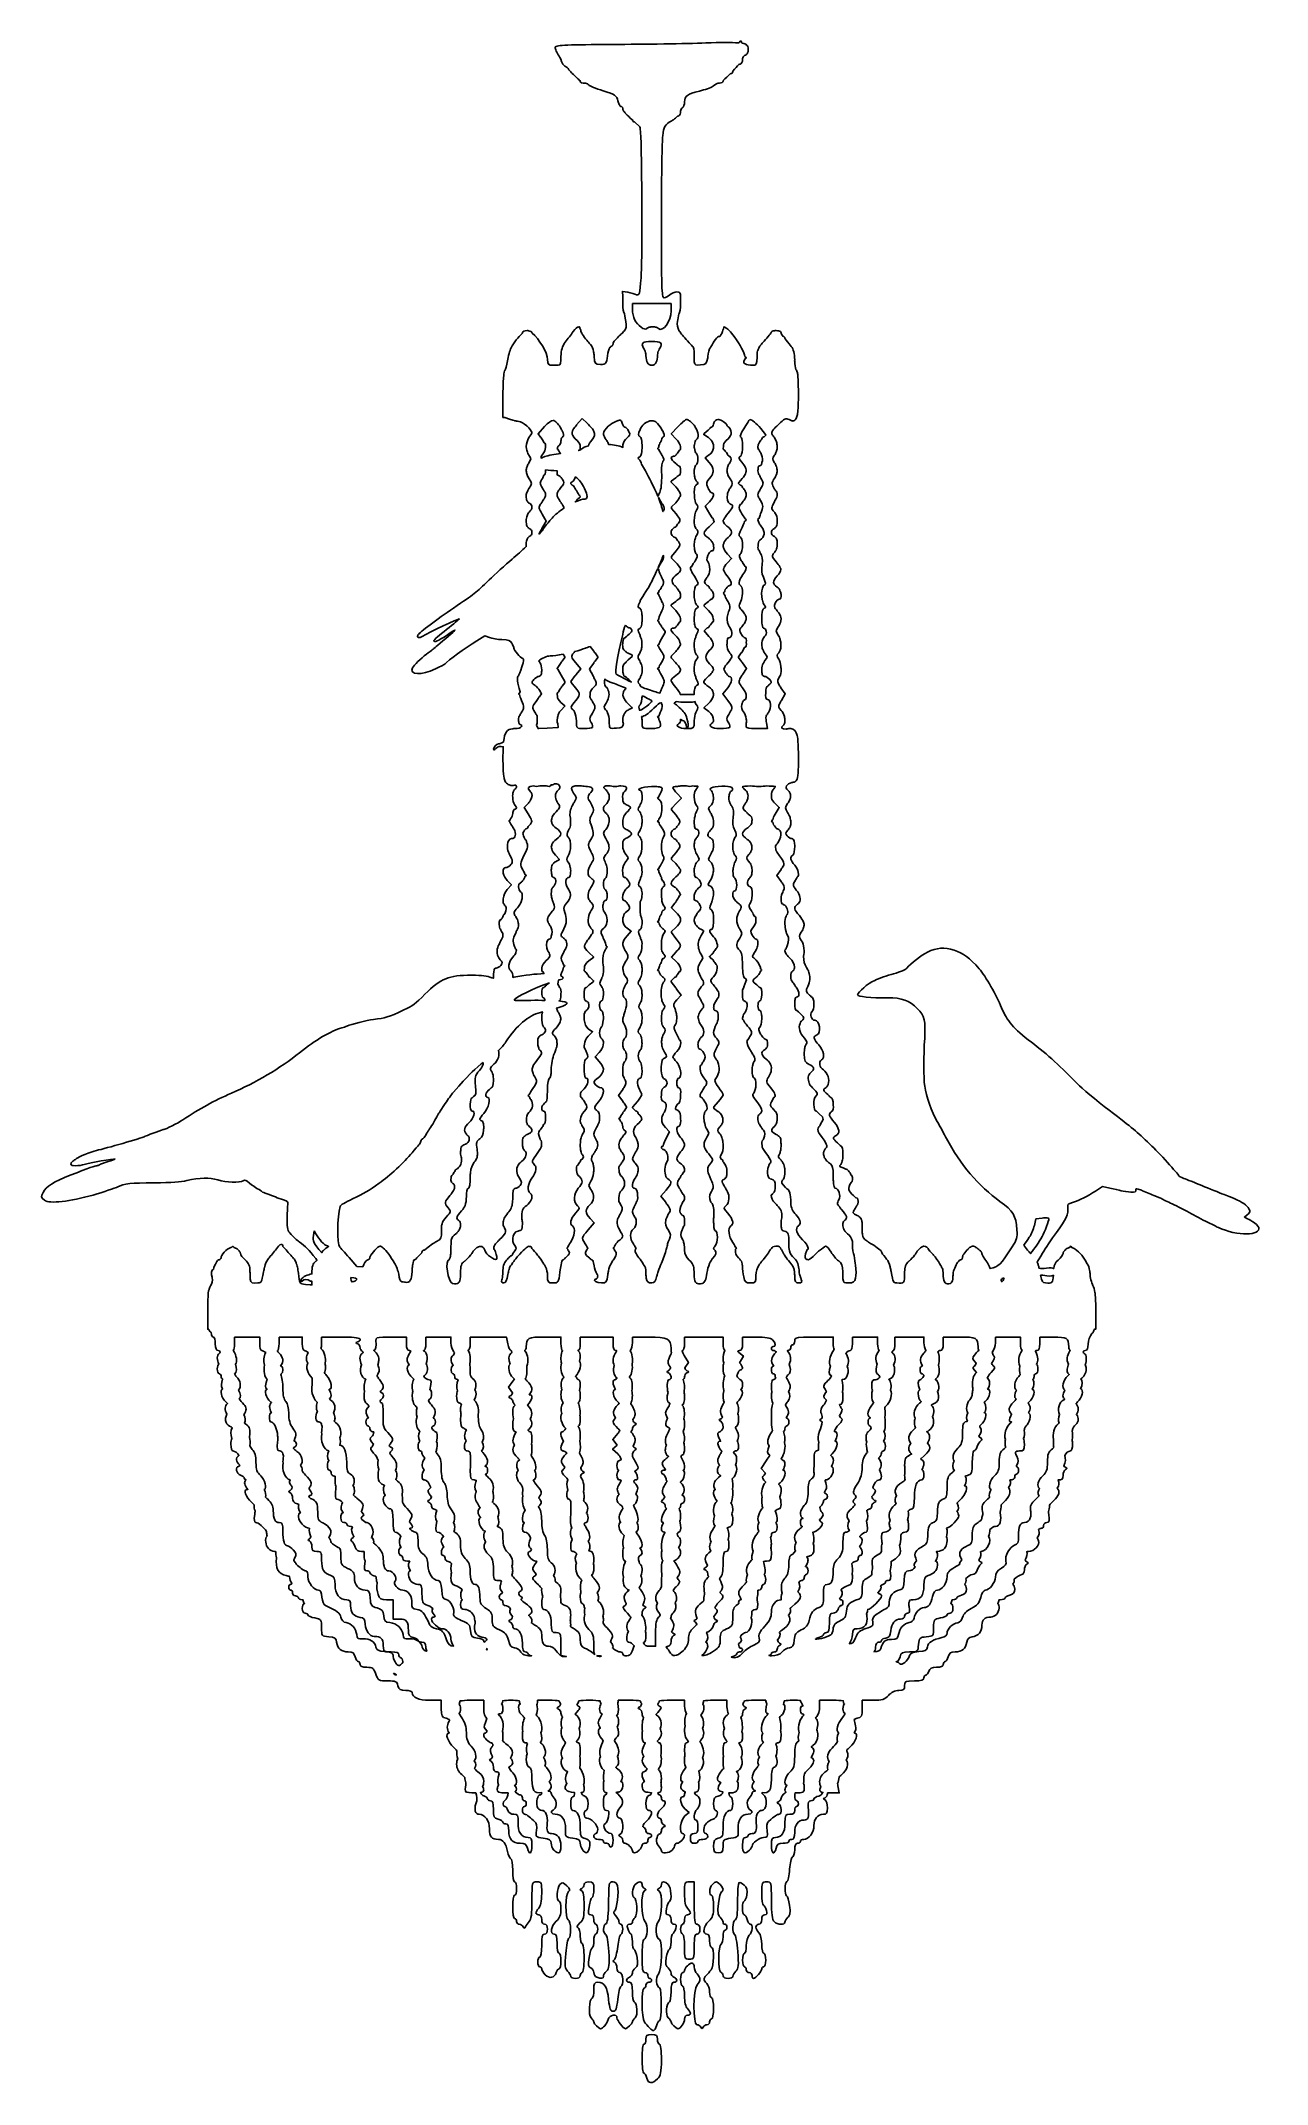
# Model space of a CAD drawing. Header units: centimetres. Extents: x -3.5 to 3.3, y -5.7 to 5.6.
import ezdxf

# ---------------------------------------------------------------- set-up
doc = ezdxf.new("R2010")
doc.units = ezdxf.units.CM
doc.header["$MEASUREMENT"] = 0
doc.layers.add('Layer 1', color=7, linetype='Continuous')

msp = doc.modelspace()

# ---------------------------------------------------------------- linework, layer by layer
at = {"layer": 'Layer 1'}
for points, knots in [([(0.37703, 5.62322), (0.37516, 5.62322), (0.37291, 5.62112), (0.37042, 5.61578), (0.37042, 5.61578), (0.3699, 5.61468), (0.36779, 5.61342), (0.36463, 5.61247), (0.36463, 5.61247), (0.32825, 5.61456), (0.26753, 5.61452), (0.18438, 5.61165), (0.18438, 5.61165), (0.07568, 5.60789), (-0.15592, 5.60406), (-0.33073, 5.60338), (-0.33073, 5.60338), (-0.57286, 5.60243), (-0.64328, 5.59926), (-0.64823, 5.58932), (-0.64823, 5.58932), (-0.64841, 5.58894), (-0.64906, 5.5889), (-0.64906, 5.5885), (-0.64906, 5.5885), (-0.64906, 5.58826), (-0.64906, 5.5879), (-0.64906, 5.58767), (-0.64906, 5.58767), (-0.64911, 5.58743), (-0.64906, 5.58709), (-0.64906, 5.58684), (-0.64906, 5.58684), (-0.64906, 5.58474), (-0.64822, 5.58204), (-0.6474, 5.5794), (-0.6474, 5.5794), (-0.64732, 5.57912), (-0.64748, 5.57886), (-0.6474, 5.57857), (-0.6474, 5.57857), (-0.64359, 5.5643), (-0.63153, 5.54419), (-0.61681, 5.52235), (-0.61681, 5.52235), (-0.6168, 5.52211), (-0.61681, 5.52176), (-0.61681, 5.52152), (-0.61681, 5.52152), (-0.61681, 5.50474), (-0.59883, 5.48265), (-0.58291, 5.47605), (-0.58291, 5.47605), (-0.57613, 5.46778), (-0.56923, 5.45982), (-0.56224, 5.45207), (-0.56224, 5.45207), (-0.56219, 5.45183), (-0.56232, 5.45148), (-0.56224, 5.45124), (-0.56224, 5.45124), (-0.56079, 5.44648), (-0.55766, 5.44407), (-0.55397, 5.44298), (-0.55397, 5.44298), (-0.5381, 5.42605), (-0.52338, 5.41226), (-0.51015, 5.40246), (-0.51015, 5.40246), (-0.51002, 5.40162), (-0.51015, 5.40076), (-0.51015, 5.39998), (-0.51015, 5.39998), (-0.51015, 5.39368), (-0.49789, 5.3884), (-0.48369, 5.3884), (-0.48369, 5.3884), (-0.48322, 5.38835), (-0.48248, 5.3884), (-0.48204, 5.3884), (-0.48204, 5.3884), (-0.48175, 5.3884), (-0.4815, 5.38842), (-0.48121, 5.3884), (-0.48121, 5.3884), (-0.47385, 5.38814), (-0.466, 5.38413), (-0.46302, 5.37931), (-0.46302, 5.37931), (-0.45993, 5.37431), (-0.42374, 5.35998), (-0.38282, 5.34706), (-0.38282, 5.34706), (-0.3167, 5.3262), (-0.30795, 5.31969), (-0.30179, 5.29167), (-0.30179, 5.29167), (-0.30012, 5.28405), (-0.29697, 5.27729), (-0.29435, 5.27182), (-0.29435, 5.27182), (-0.29399, 5.27107), (-0.29389, 5.27004), (-0.29352, 5.26934), (-0.29352, 5.26934), (-0.29248, 5.26648), (-0.29089, 5.26431), (-0.28939, 5.26273), (-0.28939, 5.26273), (-0.288, 5.26127), (-0.28687, 5.26025), (-0.28525, 5.26025), (-0.28525, 5.26025), (-0.28507, 5.26022), (-0.28461, 5.26025), (-0.28443, 5.26025), (-0.28443, 5.26025), (-0.28308, 5.26025), (-0.28229, 5.26009), (-0.28112, 5.25942), (-0.28112, 5.25942), (-0.27984, 5.25884), (-0.27878, 5.25798), (-0.27781, 5.25694), (-0.27781, 5.25694), (-0.27771, 5.25681), (-0.27792, 5.25626), (-0.27781, 5.25611), (-0.27781, 5.25611), (-0.27703, 5.25518), (-0.27579, 5.25397), (-0.27533, 5.25281), (-0.27533, 5.25281), (-0.27525, 5.25257), (-0.27541, 5.25221), (-0.27533, 5.25198), (-0.27533, 5.25198), (-0.27484, 5.25038), (-0.27533, 5.24885), (-0.27533, 5.24702), (-0.27533, 5.24702), (-0.27534, 5.24634), (-0.27405, 5.2447), (-0.27368, 5.24371), (-0.27368, 5.24371), (-0.27357, 5.24341), (-0.27378, 5.24319), (-0.27368, 5.24288), (-0.27368, 5.24288), (-0.27301, 5.24131), (-0.27262, 5.24009), (-0.2712, 5.23792), (-0.2712, 5.23792), (-0.27089, 5.23735), (-0.27072, 5.23685), (-0.27037, 5.23627), (-0.27037, 5.23627), (-0.26785, 5.23261), (-0.26458, 5.22865), (-0.26045, 5.22387), (-0.26045, 5.22387), (-0.25919, 5.22255), (-0.25848, 5.22096), (-0.25714, 5.21973), (-0.25714, 5.21973), (-0.2483, 5.20984), (-0.2365, 5.19944), (-0.22407, 5.18831), (-0.22407, 5.18831), (-0.22407, 5.18831), (-0.22076, 5.18583), (-0.22076, 5.18583), (-0.22076, 5.18583), (-0.2193, 5.17933), (-0.21512, 5.17508), (-0.21001, 5.17508), (-0.21001, 5.17508), (-0.21001, 5.17508), (-0.20919, 5.17508), (-0.20919, 5.17508), (-0.20919, 5.17508), (-0.20919, 5.17508), (-0.18025, 5.14863), (-0.18025, 5.14863), (-0.18025, 5.14863), (-0.17722, 5.13303), (-0.17484, 5.09482), (-0.17281, 5.05106), (-0.17281, 5.05106), (-0.17281, 5.05106), (-0.1695, 4.77656), (-0.1695, 4.77656), (-0.1695, 4.77656), (-0.16743, 4.57544), (-0.16952, 4.36674), (-0.17363, 4.31188), (-0.17363, 4.31188), (-0.18016, 4.22476), (-0.18303, 4.21265), (-0.19844, 4.21928), (-0.19844, 4.21928), (-0.20814, 4.22345), (-0.22968, 4.22965), (-0.24639, 4.23251), (-0.24639, 4.23251), (-0.24639, 4.23251), (-0.27699, 4.23747), (-0.27699, 4.23747), (-0.27699, 4.23747), (-0.27699, 4.23747), (-0.27451, 4.21018), (-0.27451, 4.21018), (-0.27451, 4.21018), (-0.27451, 4.21018), (-0.27451, 4.17132), (-0.27451, 4.17132), (-0.27451, 4.17132), (-0.27451, 4.14243), (-0.27059, 4.11706), (-0.26541, 4.1151), (-0.26541, 4.1151), (-0.26517, 4.11502), (-0.26482, 4.11444), (-0.26458, 4.11427), (-0.26458, 4.11427), (-0.26243, 4.09745), (-0.25979, 4.08148), (-0.25797, 4.07128), (-0.25797, 4.07128), (-0.2532, 4.04459), (-0.25375, 4.03386), (-0.26706, 4.01836), (-0.26706, 4.01836), (-0.26988, 4.01662), (-0.27235, 4.01387), (-0.27368, 4.01092), (-0.27368, 4.01092), (-0.27819, 4.00639), (-0.2827, 4.00199), (-0.28939, 3.99604), (-0.28939, 3.99604), (-0.29686, 3.98939), (-0.3033, 3.98264), (-0.30923, 3.97619), (-0.30923, 3.97619), (-0.31844, 3.96805), (-0.32683, 3.95834), (-0.32825, 3.95056), (-0.32825, 3.95056), (-0.32827, 3.9504), (-0.32825, 3.94989), (-0.32825, 3.94973), (-0.32825, 3.94973), (-0.3283, 3.94921), (-0.32825, 3.94857), (-0.32825, 3.94808), (-0.32825, 3.94808), (-0.32841, 3.94694), (-0.32865, 3.9459), (-0.32908, 3.94477), (-0.32908, 3.94477), (-0.3297, 3.94311), (-0.33044, 3.94129), (-0.33156, 3.93981), (-0.33156, 3.93981), (-0.33171, 3.93963), (-0.3314, 3.93917), (-0.33156, 3.93898), (-0.33156, 3.93898), (-0.33376, 3.93623), (-0.33742, 3.93427), (-0.34065, 3.9332), (-0.34065, 3.9332), (-0.34214, 3.93249), (-0.34324, 3.93101), (-0.34479, 3.92824), (-0.34479, 3.92824), (-0.34506, 3.92784), (-0.34534, 3.92785), (-0.34561, 3.92741), (-0.34561, 3.92741), (-0.35101, 3.91869), (-0.35705, 3.90071), (-0.35967, 3.88111), (-0.35967, 3.88111), (-0.36557, 3.83684), (-0.36784, 3.83398), (-0.3977, 3.83398), (-0.3977, 3.83398), (-0.42792, 3.83398), (-0.4301, 3.83625), (-0.43326, 3.88028), (-0.43326, 3.88028), (-0.43385, 3.88855), (-0.43507, 3.89644), (-0.43656, 3.90343), (-0.43656, 3.90343), (-0.43667, 3.90395), (-0.43646, 3.90457), (-0.43656, 3.90508), (-0.43656, 3.90508), (-0.43853, 3.92022), (-0.44306, 3.93105), (-0.4531, 3.94312), (-0.4531, 3.94312), (-0.45727, 3.9491), (-0.46219, 3.95436), (-0.46798, 3.96048), (-0.46798, 3.96048), (-0.48537, 3.97886), (-0.50258, 4.00514), (-0.50602, 4.01836), (-0.50602, 4.01836), (-0.50772, 4.02493), (-0.5097, 4.02952), (-0.5118, 4.03324), (-0.5118, 4.03324), (-0.51278, 4.03839), (-0.51341, 4.04234), (-0.51511, 4.04234), (-0.51511, 4.04234), (-0.51636, 4.04234), (-0.51807, 4.04187), (-0.52007, 4.04068), (-0.52007, 4.04068), (-0.5272, 4.04153), (-0.53706, 4.03327), (-0.54984, 4.01505), (-0.54984, 4.01505), (-0.56039, 4), (-0.57961, 3.97381), (-0.59283, 3.95717), (-0.59283, 3.95717), (-0.60137, 3.94643), (-0.60715, 3.93526), (-0.61102, 3.92245), (-0.61102, 3.92245), (-0.6149, 3.90964), (-0.61681, 3.89527), (-0.61681, 3.8778), (-0.61681, 3.8778), (-0.61681, 3.84098), (-0.61676, 3.83135), (-0.63252, 3.82902), (-0.63252, 3.82902), (-0.63252, 3.82902), (-0.65402, 3.82902), (-0.65402, 3.82902), (-0.65402, 3.82902), (-0.65573, 3.82902), (-0.65659, 3.829), (-0.65815, 3.82902), (-0.65815, 3.82902), (-0.68789, 3.82932), (-0.69122, 3.83268), (-0.69122, 3.86044), (-0.69122, 3.86044), (-0.69122, 3.89941), (-0.73905, 3.97573), (-0.77639, 4.00678), (-0.77639, 4.00678), (-0.77649, 4.0073), (-0.77721, 4.008), (-0.77721, 4.00844), (-0.77721, 4.00844), (-0.77721, 4.01408), (-0.78552, 4.01867), (-0.79706, 4.02001), (-0.79706, 4.02001), (-0.79953, 4.02084), (-0.80151, 4.02084), (-0.80367, 4.02084), (-0.80367, 4.02084), (-0.81836, 4.02084), (-0.83013, 4.01511), (-0.83013, 4.00844), (-0.83013, 4.00844), (-0.83013, 4.00739), (-0.83122, 4.0058), (-0.83178, 4.0043), (-0.83178, 4.0043), (-0.85242, 3.98588), (-0.87717, 3.95461), (-0.89214, 3.92576), (-0.89214, 3.92576), (-0.89987, 3.91086), (-0.90933, 3.87839), (-0.91281, 3.85299), (-0.91281, 3.85299), (-0.91629, 3.8276), (-0.92264, 3.80403), (-0.9277, 3.8009), (-0.9277, 3.8009), (-0.92989, 3.79955), (-0.9319, 3.78646), (-0.93348, 3.76783), (-0.93348, 3.76783), (-0.93367, 3.76619), (-0.93415, 3.76547), (-0.93431, 3.7637), (-0.93431, 3.7637), (-0.93442, 3.76237), (-0.9342, 3.76178), (-0.93431, 3.76039), (-0.93431, 3.76039), (-0.93519, 3.74996), (-0.93633, 3.73796), (-0.93679, 3.72318), (-0.93679, 3.72318), (-0.93684, 3.72169), (-0.93674, 3.72057), (-0.93679, 3.71905), (-0.93679, 3.71905), (-0.93705, 3.70995), (-0.93752, 3.69912), (-0.93762, 3.68846), (-0.93762, 3.68846), (-0.9377, 3.68224), (-0.93762, 3.6767), (-0.93762, 3.67027), (-0.93762, 3.67027), (-0.93762, 3.66933), (-0.93762, 3.66874), (-0.93762, 3.66779), (-0.93762, 3.66779), (-0.93762, 3.66779), (-0.93762, 3.54459), (-0.93762, 3.54459), (-0.93762, 3.54459), (-0.93762, 3.54459), (-0.93762, 3.54046), (-0.93762, 3.54046), (-0.93762, 3.54046), (-0.93762, 3.54046), (-0.92687, 3.54046), (-0.92687, 3.54046), (-0.92687, 3.54046), (-0.92687, 3.54046), (-0.90206, 3.53136), (-0.90206, 3.53136), (-0.90206, 3.53136), (-0.8939, 3.52841), (-0.88474, 3.52609), (-0.87643, 3.52392), (-0.87643, 3.52392), (-0.87518, 3.52341), (-0.87466, 3.5227), (-0.87313, 3.52227), (-0.87313, 3.52227), (-0.87264, 3.52213), (-0.87195, 3.52237), (-0.87147, 3.52227), (-0.87147, 3.52227), (-0.86587, 3.52081), (-0.85867, 3.51923), (-0.8508, 3.51896), (-0.8508, 3.51896), (-0.85022, 3.51894), (-0.84974, 3.51897), (-0.84915, 3.51896), (-0.84915, 3.51896), (-0.84049, 3.51896), (-0.82194, 3.507), (-0.80615, 3.49333), (-0.80615, 3.49333), (-0.80568, 3.49269), (-0.80506, 3.49223), (-0.8045, 3.49167), (-0.8045, 3.49167), (-0.79054, 3.47932), (-0.77932, 3.46598), (-0.77804, 3.4586), (-0.77804, 3.4586), (-0.77817, 3.45752), (-0.77786, 3.45639), (-0.77804, 3.45529), (-0.77804, 3.45529), (-0.77809, 3.45502), (-0.77799, 3.45474), (-0.77804, 3.45447), (-0.77804, 3.45447), (-0.77946, 3.44926), (-0.78602, 3.43906), (-0.79375, 3.42883), (-0.79375, 3.42883), (-0.79623, 3.42556), (-0.79767, 3.42186), (-0.79954, 3.41809), (-0.79954, 3.41809), (-0.79964, 3.41787), (-0.79943, 3.41746), (-0.79954, 3.41726), (-0.79954, 3.41726), (-0.80675, 3.4023), (-0.81009, 3.38399), (-0.80781, 3.36682), (-0.80781, 3.36682), (-0.80718, 3.36211), (-0.80584, 3.35806), (-0.8045, 3.35359), (-0.8045, 3.35359), (-0.80211, 3.34567), (-0.79841, 3.33764), (-0.79375, 3.33127), (-0.79375, 3.33127), (-0.78093, 3.31374), (-0.78093, 3.30823), (-0.79375, 3.28993), (-0.79375, 3.28993), (-0.79843, 3.28324), (-0.80213, 3.27627), (-0.8045, 3.26926), (-0.8045, 3.26926), (-0.8055, 3.2663), (-0.80639, 3.26316), (-0.80698, 3.26016), (-0.80698, 3.26016), (-0.80719, 3.25933), (-0.80763, 3.25851), (-0.80781, 3.25768), (-0.80781, 3.25768), (-0.80786, 3.25742), (-0.80778, 3.25711), (-0.80781, 3.25686), (-0.80781, 3.25686), (-0.80851, 3.25331), (-0.80863, 3.24932), (-0.80863, 3.24611), (-0.80863, 3.24611), (-0.80863, 3.24555), (-0.80865, 3.24501), (-0.80863, 3.24445), (-0.80863, 3.24445), (-0.80837, 3.23757), (-0.80659, 3.23014), (-0.80367, 3.22296), (-0.80367, 3.22296), (-0.80231, 3.2196), (-0.80127, 3.21593), (-0.79954, 3.21303), (-0.79954, 3.21303), (-0.79926, 3.21248), (-0.799, 3.21193), (-0.79871, 3.21138), (-0.79871, 3.21138), (-0.79673, 3.2076), (-0.79471, 3.20437), (-0.7921, 3.20063), (-0.7921, 3.20063), (-0.77662, 3.17853), (-0.77662, 3.17382), (-0.7921, 3.1502), (-0.7921, 3.1502), (-0.79511, 3.14559), (-0.79735, 3.14103), (-0.79954, 3.13614), (-0.79954, 3.13614), (-0.7998, 3.13585), (-0.80012, 3.13562), (-0.80036, 3.13531), (-0.80036, 3.13531), (-0.80898, 3.12469), (-0.81135, 3.1037), (-0.80781, 3.08818), (-0.80781, 3.08818), (-0.80757, 3.08669), (-0.80734, 3.08544), (-0.80698, 3.08405), (-0.80698, 3.08405), (-0.80641, 3.08228), (-0.80525, 3.08058), (-0.8045, 3.07909), (-0.8045, 3.07909), (-0.80439, 3.07885), (-0.8046, 3.07849), (-0.8045, 3.07826), (-0.8045, 3.07826), (-0.80331, 3.07606), (-0.80198, 3.07385), (-0.80036, 3.07247), (-0.80036, 3.07247), (-0.79818, 3.06982), (-0.79608, 3.06707), (-0.79292, 3.06586), (-0.79292, 3.06586), (-0.78264, 3.06191), (-0.77721, 3.05446), (-0.77721, 3.04519), (-0.77721, 3.04519), (-0.77721, 3.0449), (-0.77721, 3.04466), (-0.77721, 3.04436), (-0.77721, 3.04436), (-0.77748, 3.03528), (-0.78292, 3.02538), (-0.79292, 3.01708), (-0.79292, 3.01708), (-0.79556, 3.01489), (-0.79756, 3.01141), (-0.79954, 3.00798), (-0.79954, 3.00798), (-0.80176, 3.00523), (-0.80304, 3.00081), (-0.8045, 2.99641), (-0.8045, 2.99641), (-0.80583, 2.99239), (-0.80718, 2.98839), (-0.80781, 2.98318), (-0.80781, 2.98318), (-0.80833, 2.97886), (-0.80863, 2.97416), (-0.80863, 2.96912), (-0.80863, 2.96912), (-0.80863, 2.96881), (-0.80863, 2.9686), (-0.80863, 2.96829), (-0.80863, 2.96829), (-0.80863, 2.96351), (-0.80847, 2.95868), (-0.80781, 2.95424), (-0.80781, 2.95424), (-0.80666, 2.94346), (-0.80471, 2.93672), (-0.80036, 2.93357), (-0.80036, 2.93357), (-0.80018, 2.9333), (-0.79973, 2.93299), (-0.79954, 2.93274), (-0.79954, 2.93274), (-0.79756, 2.93019), (-0.79556, 2.92796), (-0.79292, 2.92695), (-0.79292, 2.92695), (-0.78631, 2.92442), (-0.78048, 2.91817), (-0.77804, 2.91124), (-0.77804, 2.91124), (-0.77723, 2.90894), (-0.77721, 2.90692), (-0.77721, 2.90463), (-0.77721, 2.90463), (-0.77721, 2.90233), (-0.77723, 2.8995), (-0.77804, 2.89719), (-0.77804, 2.89719), (-0.78048, 2.89026), (-0.78631, 2.88401), (-0.79292, 2.88148), (-0.79292, 2.88148), (-0.79603, 2.88028), (-0.79818, 2.87796), (-0.80036, 2.87486), (-0.80036, 2.87486), (-0.80189, 2.8727), (-0.80343, 2.87028), (-0.8045, 2.86742), (-0.8045, 2.86742), (-0.80593, 2.86415), (-0.80704, 2.86008), (-0.80781, 2.85585), (-0.80781, 2.85585), (-0.80942, 2.84699), (-0.80988, 2.83641), (-0.80863, 2.82691), (-0.80863, 2.82691), (-0.8086, 2.82664), (-0.80867, 2.82635), (-0.80863, 2.82608), (-0.80863, 2.82608), (-0.8325, 2.80436), (-0.85899, 2.78132), (-0.88718, 2.75745), (-0.88718, 2.75745), (-0.92493, 2.7255), (-0.98191, 2.67337), (-1.01451, 2.6417), (-1.01451, 2.6417), (-1.09066, 2.56773), (-1.09307, 2.56609), (-1.2113, 2.48626), (-1.2113, 2.48626), (-1.30334, 2.4241), (-1.39829, 2.35283), (-1.40891, 2.33743), (-1.40891, 2.33743), (-1.4181, 2.32409), (-1.40127, 2.31847), (-1.3841, 2.32916), (-1.3841, 2.32916), (-1.34655, 2.35254), (-1.1836, 2.42962), (-1.17988, 2.4259), (-1.17988, 2.4259), (-1.17876, 2.42478), (-1.21016, 2.39888), (-1.24933, 2.36802), (-1.24933, 2.36802), (-1.2885, 2.33716), (-1.32038, 2.30941), (-1.32044, 2.30684), (-1.32044, 2.30684), (-1.32062, 2.2945), (-1.29371, 2.305), (-1.25264, 2.33329), (-1.25264, 2.33329), (-1.20786, 2.36414), (-1.19363, 2.37259), (-1.20964, 2.35727), (-1.20964, 2.35727), (-1.21973, 2.34763), (-1.28693, 2.28996), (-1.30721, 2.27376), (-1.30721, 2.27376), (-1.31531, 2.26729), (-1.3248, 2.25913), (-1.3287, 2.25557), (-1.3287, 2.25557), (-1.33261, 2.25202), (-1.34722, 2.24088), (-1.36095, 2.23077), (-1.36095, 2.23077), (-1.39314, 2.20707), (-1.42923, 2.17184), (-1.43785, 2.15553), (-1.43785, 2.15553), (-1.45859, 2.11625), (-1.38876, 2.11309), (-1.31134, 2.14974), (-1.31134, 2.14974), (-1.28389, 2.16274), (-1.26014, 2.17491), (-1.25842, 2.17702), (-1.25842, 2.17702), (-1.24334, 2.19563), (-1.14893, 2.26428), (-1.08148, 2.30601), (-1.08148, 2.30601), (-1.08148, 2.30601), (-1.03849, 2.33247), (-1.03849, 2.33247), (-1.03849, 2.33247), (-1.03849, 2.33247), (-1.01286, 2.32337), (-1.01286, 2.32337), (-1.01286, 2.32337), (-0.99856, 2.31813), (-0.96743, 2.31296), (-0.9434, 2.3118), (-0.9434, 2.3118), (-0.90332, 2.30986), (-0.89883, 2.30804), (-0.88883, 2.29195), (-0.88883, 2.29195), (-0.88285, 2.28231), (-0.87728, 2.2696), (-0.87726, 2.26384), (-0.87726, 2.26384), (-0.87722, 2.25252), (-0.8423, 2.21208), (-0.82848, 2.20762), (-0.82848, 2.20762), (-0.82334, 2.20596), (-0.82233, 2.20075), (-0.82682, 2.18281), (-0.82682, 2.18281), (-0.8269, 2.18253), (-0.82675, 2.18228), (-0.82682, 2.18199), (-0.82682, 2.18199), (-0.82831, 2.17612), (-0.83083, 2.16923), (-0.83344, 2.16049), (-0.83344, 2.16049), (-0.84077, 2.13587), (-0.84913, 2.11376), (-0.85245, 2.11171), (-0.85245, 2.11171), (-0.86288, 2.10526), (-0.85863, 2.07149), (-0.84253, 2.02324), (-0.84253, 2.02324), (-0.84334, 2.02131), (-0.84459, 2.01926), (-0.84501, 2.01745), (-0.84501, 2.01745), (-0.85284, 2.01352), (-0.853, 2.01133), (-0.84584, 2.00753), (-0.84584, 2.00753), (-0.84508, 1.99941), (-0.84139, 1.99035), (-0.83509, 1.97528), (-0.83509, 1.97528), (-0.82018, 1.93959), (-0.82011, 1.93282), (-0.83509, 1.90996), (-0.83509, 1.90996), (-0.83879, 1.90431), (-0.84172, 1.8987), (-0.84419, 1.8926), (-0.84419, 1.8926), (-0.84424, 1.89249), (-0.84497, 1.8927), (-0.84501, 1.8926), (-0.84501, 1.8926), (-0.84884, 1.88853), (-0.85163, 1.87964), (-0.85163, 1.86862), (-0.85163, 1.86862), (-0.85163, 1.86778), (-0.85165, 1.86696), (-0.85163, 1.86614), (-0.85163, 1.86614), (-0.85165, 1.86587), (-0.85161, 1.86557), (-0.85163, 1.86531), (-0.85163, 1.86531), (-0.8515, 1.86284), (-0.85118, 1.86009), (-0.8508, 1.85787), (-0.8508, 1.85787), (-0.85032, 1.84904), (-0.84733, 1.84324), (-0.84171, 1.84216), (-0.84171, 1.84216), (-0.84137, 1.84208), (-0.84122, 1.84133), (-0.84088, 1.84133), (-0.84088, 1.84133), (-0.84061, 1.84131), (-0.84033, 1.84133), (-0.84005, 1.84133), (-0.84005, 1.84133), (-0.83694, 1.84133), (-0.83512, 1.83996), (-0.83426, 1.83803), (-0.83426, 1.83803), (-0.83341, 1.83609), (-0.83411, 1.83352), (-0.83592, 1.83059), (-0.83592, 1.83059), (-0.83955, 1.82471), (-0.8553, 1.81984), (-0.87064, 1.81984), (-0.87064, 1.81984), (-0.87533, 1.81984), (-0.87898, 1.81936), (-0.88305, 1.81901), (-0.88305, 1.81901), (-0.91563, 1.81618), (-0.92914, 1.80031), (-0.93431, 1.74625), (-0.93431, 1.74625), (-0.93512, 1.74587), (-0.9361, 1.74497), (-0.93679, 1.7446), (-0.93679, 1.7446), (-0.94709, 1.73896), (-0.9592, 1.73469), (-0.96325, 1.73467), (-0.96325, 1.73467), (-0.97346, 1.73462), (-0.98971, 1.7165), (-0.98971, 1.70574), (-0.98971, 1.70574), (-0.98971, 1.6992), (-0.98646, 1.70072), (-0.9773, 1.70987), (-0.9773, 1.70987), (-0.96571, 1.72146), (-0.95249, 1.72412), (-0.93596, 1.71896), (-0.93596, 1.71896), (-0.93614, 1.71476), (-0.93667, 1.71112), (-0.93679, 1.70656), (-0.93679, 1.70656), (-0.93681, 1.70595), (-0.93677, 1.70553), (-0.93679, 1.70491), (-0.93679, 1.70491), (-0.93713, 1.69152), (-0.93762, 1.67682), (-0.93762, 1.66026), (-0.93762, 1.66026), (-0.93762, 1.6336), (-0.93732, 1.61232), (-0.93679, 1.59577), (-0.93679, 1.59577), (-0.93678, 1.59533), (-0.9368, 1.59455), (-0.93679, 1.59411), (-0.93679, 1.59411), (-0.93625, 1.57863), (-0.93501, 1.56694), (-0.93348, 1.55773), (-0.93348, 1.55773), (-0.93075, 1.53519), (-0.92678, 1.52538), (-0.91777, 1.51722), (-0.91777, 1.51722), (-0.9124, 1.51236), (-0.90525, 1.50853), (-0.89876, 1.50647), (-0.89876, 1.50647), (-0.89852, 1.50639), (-0.89817, 1.50655), (-0.89793, 1.50647), (-0.89793, 1.50647), (-0.89456, 1.5047), (-0.89168, 1.50409), (-0.88966, 1.50482), (-0.88966, 1.50482), (-0.88939, 1.5048), (-0.88911, 1.50483), (-0.88883, 1.50482), (-0.88883, 1.50482), (-0.88574, 1.50474), (-0.88221, 1.50469), (-0.87974, 1.50564), (-0.87974, 1.50564), (-0.8693, 1.50965), (-0.86304, 1.50598), (-0.86238, 1.49986), (-0.86238, 1.49986), (-0.8623, 1.49906), (-0.86227, 1.49824), (-0.86238, 1.49738), (-0.86238, 1.49738), (-0.86239, 1.49709), (-0.86235, 1.49683), (-0.86238, 1.49655), (-0.86238, 1.49655), (-0.8632, 1.49223), (-0.86681, 1.48722), (-0.87313, 1.48332), (-0.87313, 1.48332), (-0.87549, 1.48186), (-0.87737, 1.47878), (-0.87891, 1.47505), (-0.87891, 1.47505), (-0.87984, 1.47281), (-0.88076, 1.47044), (-0.88139, 1.46761), (-0.88139, 1.46761), (-0.88339, 1.46067), (-0.88455, 1.45112), (-0.88387, 1.44115), (-0.88387, 1.44115), (-0.88355, 1.43645), (-0.88308, 1.43246), (-0.88222, 1.42792), (-0.88222, 1.42792), (-0.88219, 1.42765), (-0.88225, 1.42737), (-0.88222, 1.4271), (-0.88222, 1.4271), (-0.88035, 1.41292), (-0.87662, 1.40036), (-0.87064, 1.39402), (-0.87064, 1.39402), (-0.85996, 1.3827), (-0.85996, 1.3781), (-0.87064, 1.37418), (-0.87064, 1.37418), (-0.87676, 1.37194), (-0.88148, 1.3643), (-0.88305, 1.35599), (-0.88305, 1.35599), (-0.88336, 1.35431), (-0.88387, 1.35272), (-0.88387, 1.35103), (-0.88387, 1.35103), (-0.88387, 1.34094), (-0.88885, 1.32786), (-0.89545, 1.32126), (-0.89545, 1.32126), (-0.89807, 1.31864), (-0.89989, 1.31548), (-0.90041, 1.31217), (-0.90041, 1.31217), (-0.9062, 1.30887), (-0.90581, 1.30644), (-0.89958, 1.30307), (-0.89958, 1.30307), (-0.8976, 1.29639), (-0.89252, 1.28843), (-0.8847, 1.27744), (-0.8847, 1.27744), (-0.8841, 1.27659), (-0.88362, 1.2758), (-0.88305, 1.27496), (-0.88305, 1.27496), (-0.88297, 1.2747), (-0.88313, 1.27439), (-0.88305, 1.27413), (-0.88305, 1.27413), (-0.8821, 1.27097), (-0.8802, 1.26833), (-0.87809, 1.26669), (-0.87809, 1.26669), (-0.87778, 1.26645), (-0.87758, 1.26606), (-0.87726, 1.26587), (-0.87726, 1.26587), (-0.86202, 1.23727), (-0.86765, 1.2113), (-0.89049, 1.2113), (-0.89049, 1.2113), (-0.90377, 1.2113), (-0.91083, 1.19678), (-0.91199, 1.1774), (-0.91199, 1.1774), (-0.91531, 1.16266), (-0.91361, 1.14718), (-0.9062, 1.13688), (-0.9062, 1.13688), (-0.90612, 1.13661), (-0.9063, 1.13632), (-0.9062, 1.13605), (-0.9062, 1.13605), (-0.90436, 1.13089), (-0.90223, 1.12525), (-0.89958, 1.12035), (-0.89958, 1.12035), (-0.88347, 1.09042), (-0.88215, 1.08147), (-0.8938, 1.06743), (-0.8938, 1.06743), (-0.90148, 1.05816), (-0.91464, 1.05089), (-0.92273, 1.05089), (-0.92273, 1.05089), (-0.93057, 1.05089), (-0.9345, 1.04566), (-0.93596, 1.03766), (-0.93596, 1.03766), (-0.93625, 1.0361), (-0.93673, 1.03446), (-0.93679, 1.0327), (-0.93679, 1.0327), (-0.93717, 1.03041), (-0.93703, 1.02785), (-0.93679, 1.02526), (-0.93679, 1.02526), (-0.93647, 1.02177), (-0.93575, 1.01841), (-0.93431, 1.01451), (-0.93431, 1.01451), (-0.93319, 1.01148), (-0.93197, 1.00861), (-0.93018, 1.00542), (-0.93018, 1.00542), (-0.92632, 0.99641), (-0.92095, 0.98756), (-0.91364, 0.97979), (-0.91364, 0.97979), (-0.91364, 0.97979), (-0.89049, 0.95498), (-0.89049, 0.95498), (-0.89049, 0.95498), (-0.89049, 0.95498), (-0.91364, 0.93018), (-0.91364, 0.93018), (-0.91364, 0.93018), (-0.927, 0.91596), (-0.93452, 0.89657), (-0.93596, 0.87891), (-0.93596, 0.87891), (-0.9362, 0.87587), (-0.93692, 0.87274), (-0.93679, 0.86982), (-0.93679, 0.86982), (-0.93764, 0.85973), (-0.9364, 0.85189), (-0.931, 0.84915), (-0.931, 0.84915), (-0.9309, 0.84894), (-0.93111, 0.84853), (-0.931, 0.84832), (-0.931, 0.84832), (-0.92936, 0.84522), (-0.92763, 0.84246), (-0.92521, 0.84005), (-0.92521, 0.84005), (-0.91639, 0.83123), (-0.91695, 0.81969), (-0.9277, 0.7954), (-0.9277, 0.7954), (-0.92797, 0.79478), (-0.92824, 0.79437), (-0.92852, 0.79375), (-0.92852, 0.79375), (-0.93356, 0.79247), (-0.93762, 0.78677), (-0.93762, 0.77887), (-0.93762, 0.77887), (-0.93762, 0.77859), (-0.93761, 0.77831), (-0.93762, 0.77804), (-0.93762, 0.77804), (-0.94295, 0.76928), (-0.94807, 0.76233), (-0.95085, 0.76233), (-0.95085, 0.76233), (-0.95722, 0.76233), (-0.95937, 0.75235), (-0.95829, 0.73918), (-0.95829, 0.73918), (-0.95827, 0.73894), (-0.95831, 0.7386), (-0.95829, 0.73835), (-0.95829, 0.73835), (-0.95831, 0.73746), (-0.95829, 0.73678), (-0.95829, 0.73587), (-0.95829, 0.73587), (-0.95829, 0.72486), (-0.9555, 0.71514), (-0.95167, 0.71107), (-0.95167, 0.71107), (-0.94987, 0.7064), (-0.94752, 0.7018), (-0.94506, 0.69784), (-0.94506, 0.69784), (-0.93953, 0.68896), (-0.93683, 0.68262), (-0.93762, 0.67469), (-0.93762, 0.67469), (-0.9384, 0.66675), (-0.94311, 0.65761), (-0.95085, 0.6441), (-0.95085, 0.6441), (-0.95422, 0.63819), (-0.95669, 0.63175), (-0.95911, 0.6259), (-0.95911, 0.6259), (-0.97296, 0.61052), (-0.97367, 0.56485), (-0.96077, 0.55232), (-0.96077, 0.55232), (-0.95858, 0.54846), (-0.95563, 0.5447), (-0.9525, 0.54157), (-0.9525, 0.54157), (-0.93987, 0.52894), (-0.93967, 0.52162), (-0.94919, 0.51015), (-0.94919, 0.51015), (-0.95599, 0.50196), (-0.96756, 0.49527), (-0.97565, 0.49527), (-0.97565, 0.49527), (-0.97686, 0.49527), (-0.97789, 0.49519), (-0.97896, 0.49444), (-0.97896, 0.49444), (-0.98746, 0.49187), (-0.98899, 0.48258), (-0.98971, 0.46219), (-0.98971, 0.46219), (-0.98976, 0.46094), (-0.98968, 0.45942), (-0.98971, 0.45806), (-0.98971, 0.45806), (-0.99025, 0.45196), (-0.99052, 0.44531), (-0.99053, 0.43904), (-0.99053, 0.43904), (-0.99053, 0.43904), (-0.9988, 0.44152), (-0.9988, 0.44152), (-0.9988, 0.44152), (-1.02819, 0.4527), (-1.04861, 0.45552), (-1.11208, 0.45558), (-1.11208, 0.45558), (-1.23809, 0.45569), (-1.28048, 0.43843), (-1.36922, 0.35057), (-1.36922, 0.35057), (-1.42103, 0.29927), (-1.43945, 0.28532), (-1.4858, 0.26376), (-1.4858, 0.26376), (-1.57419, 0.22265), (-1.58688, 0.219), (-1.65447, 0.21084), (-1.65447, 0.21084), (-1.69094, 0.20643), (-1.77769, 0.18467), (-1.80082, 0.17446), (-1.80082, 0.17446), (-1.80796, 0.17131), (-1.82084, 0.16704), (-1.82976, 0.16454), (-1.82976, 0.16454), (-1.88999, 0.14766), (-1.97438, 0.09783), (-2.06292, 0.02729), (-2.06292, 0.02729), (-2.17136, -0.05912), (-2.30756, -0.13975), (-2.43995, -0.19678), (-2.43995, -0.19678), (-2.53625, -0.23827), (-2.61462, -0.28109), (-2.7095, -0.34396), (-2.7095, -0.34396), (-2.73606, -0.36156), (-2.80511, -0.39688), (-2.81368, -0.39688), (-2.81368, -0.39688), (-2.81821, -0.39688), (-2.88928, -0.42276), (-2.91703, -0.43491), (-2.91703, -0.43491), (-2.94317, -0.44635), (-3.13296, -0.50171), (-3.18658, -0.51346), (-3.18658, -0.51346), (-3.2191, -0.52058), (-3.28865, -0.54891), (-3.29654, -0.55811), (-3.29654, -0.55811), (-3.29833, -0.56019), (-3.30594, -0.5649), (-3.31308, -0.56885), (-3.31308, -0.56885), (-3.32022, -0.57281), (-3.32681, -0.58118), (-3.32796, -0.58704), (-3.32796, -0.58704), (-3.32965, -0.59559), (-3.32445, -0.59779), (-3.30233, -0.59779), (-3.30233, -0.59779), (-3.28715, -0.59779), (-3.26617, -0.59458), (-3.2552, -0.59118), (-3.2552, -0.59118), (-3.22624, -0.58218), (-3.08802, -0.55745), (-3.08488, -0.56059), (-3.08488, -0.56059), (-3.08342, -0.56205), (-3.10057, -0.56811), (-3.12291, -0.57464), (-3.12291, -0.57464), (-3.14524, -0.58117), (-3.16665, -0.58904), (-3.17004, -0.59201), (-3.17004, -0.59201), (-3.17343, -0.59497), (-3.18, -0.59779), (-3.18492, -0.59779), (-3.18492, -0.59779), (-3.1936, -0.59779), (-3.22439, -0.60833), (-3.33292, -0.65071), (-3.33292, -0.65071), (-3.42126, -0.6852), (-3.46686, -0.71469), (-3.48258, -0.74497), (-3.48258, -0.74497), (-3.49469, -0.76832), (-3.49357, -0.77475), (-3.47431, -0.78879), (-3.47431, -0.78879), (-3.44647, -0.80908), (-3.33369, -0.79652), (-3.20559, -0.75985), (-3.20559, -0.75985), (-3.14805, -0.74338), (-3.08391, -0.72203), (-3.06917, -0.71438), (-3.06917, -0.71438), (-3.03559, -0.69695), (-2.99383, -0.69272), (-2.86825, -0.69205), (-2.86825, -0.69205), (-2.7671, -0.69151), (-2.72335, -0.6882), (-2.68635, -0.67965), (-2.68635, -0.67965), (-2.61548, -0.66327), (-2.56182, -0.66216), (-2.5152, -0.67634), (-2.5152, -0.67634), (-2.47067, -0.68988), (-2.39397, -0.69286), (-2.37546, -0.6813), (-2.37546, -0.6813), (-2.36504, -0.67479), (-2.35974, -0.67629), (-2.33991, -0.6937), (-2.33991, -0.6937), (-2.32704, -0.705), (-2.30681, -0.7192), (-2.29526, -0.72512), (-2.29526, -0.72512), (-2.2837, -0.73104), (-2.27307, -0.73828), (-2.27128, -0.74083), (-2.27128, -0.74083), (-2.2695, -0.74339), (-2.25662, -0.74873), (-2.24234, -0.75324), (-2.24234, -0.75324), (-2.22806, -0.75774), (-2.20758, -0.76578), (-2.19687, -0.7706), (-2.19687, -0.7706), (-2.18615, -0.77542), (-2.16568, -0.7825), (-2.15139, -0.78714), (-2.15139, -0.78714), (-2.12868, -0.79451), (-2.1254, -0.79784), (-2.12824, -0.81194), (-2.12824, -0.81194), (-2.13003, -0.82081), (-2.13155, -0.85627), (-2.13155, -0.89049), (-2.13155, -0.89049), (-2.13155, -0.95189), (-2.13097, -0.95305), (-2.10923, -0.97813), (-2.10923, -0.97813), (-2.09712, -0.99211), (-2.07746, -1.01048), (-2.06458, -1.01947), (-2.06458, -1.01947), (-2.03124, -1.04274), (-2.01143, -1.06237), (-1.97363, -1.11042), (-1.97363, -1.11042), (-1.9701, -1.11491), (-1.96959, -1.11604), (-1.96618, -1.12035), (-1.96618, -1.12035), (-1.96683, -1.1208), (-1.96718, -1.12156), (-1.96784, -1.122), (-1.96784, -1.122), (-1.96841, -1.12237), (-1.96894, -1.12246), (-1.96949, -1.12283), (-1.96949, -1.12283), (-1.97068, -1.12365), (-1.97169, -1.12513), (-1.9728, -1.12613), (-1.9728, -1.12613), (-1.99047, -1.1392), (-1.99494, -1.15204), (-1.99512, -1.19641), (-1.99512, -1.19641), (-2.0181, -1.20042), (-2.04484, -1.21261), (-2.05217, -1.2237), (-2.05217, -1.2237), (-2.05989, -1.23535), (-2.05734, -1.24375), (-2.04887, -1.23527), (-2.04887, -1.23527), (-2.039, -1.22541), (-2.0164, -1.22475), (-2.0067, -1.23445), (-2.0067, -1.23445), (-2.00456, -1.23659), (-2.00047, -1.23714), (-1.99512, -1.23693), (-1.99512, -1.23693), (-1.99512, -1.23693), (-1.99512, -1.25677), (-1.99512, -1.25677), (-1.99512, -1.25677), (-1.99512, -1.25677), (-2.00422, -1.25677), (-2.00422, -1.25677), (-2.00422, -1.25677), (-2.00422, -1.25677), (-2.02985, -1.25429), (-2.02985, -1.25429), (-2.02985, -1.25429), (-2.06372, -1.25103), (-2.06433, -1.24952), (-2.06954, -1.19145), (-2.06954, -1.19145), (-2.07056, -1.18007), (-2.07303, -1.16964), (-2.07533, -1.15921), (-2.07533, -1.15921), (-2.07628, -1.15489), (-2.07671, -1.1499), (-2.07781, -1.14598), (-2.07781, -1.14598), (-2.07799, -1.14534), (-2.07845, -1.14493), (-2.07863, -1.14432), (-2.07863, -1.14432), (-2.07903, -1.14295), (-2.07987, -1.14231), (-2.08029, -1.14102), (-2.08029, -1.14102), (-2.08096, -1.13908), (-2.08114, -1.13704), (-2.08194, -1.13523), (-2.08194, -1.13523), (-2.08513, -1.12646), (-2.0884, -1.11884), (-2.09186, -1.11538), (-2.09186, -1.11538), (-2.10108, -1.10617), (-2.12176, -1.08279), (-2.13816, -1.06329), (-2.13816, -1.06329), (-2.14525, -1.05487), (-2.15112, -1.04879), (-2.15553, -1.04428), (-2.15553, -1.04428), (-2.15553, -1.03763), (-2.15957, -1.0327), (-2.16545, -1.0327), (-2.16545, -1.0327), (-2.16986, -1.0327), (-2.17374, -1.03498), (-2.17537, -1.03932), (-2.17537, -1.03932), (-2.17758, -1.04143), (-2.17995, -1.04367), (-2.18281, -1.04758), (-2.18281, -1.04758), (-2.19084, -1.05856), (-2.20998, -1.08118), (-2.22498, -1.09802), (-2.22498, -1.09802), (-2.2295, -1.10309), (-2.23398, -1.10971), (-2.23821, -1.11704), (-2.23821, -1.11704), (-2.24743, -1.12888), (-2.25226, -1.14036), (-2.25557, -1.1559), (-2.25557, -1.1559), (-2.25568, -1.15635), (-2.25547, -1.1571), (-2.25557, -1.15755), (-2.25557, -1.15755), (-2.25576, -1.15816), (-2.25621, -1.15862), (-2.2564, -1.15921), (-2.2564, -1.15921), (-2.25897, -1.16734), (-2.26065, -1.1759), (-2.26219, -1.18401), (-2.26219, -1.18401), (-2.274, -1.24628), (-2.27302, -1.24297), (-2.29443, -1.24602), (-2.29443, -1.24602), (-2.32274, -1.25005), (-2.3326, -1.24753), (-2.33577, -1.22452), (-2.33577, -1.22452), (-2.33605, -1.21816), (-2.3366, -1.21141), (-2.3366, -1.2022), (-2.3366, -1.2022), (-2.3366, -1.19953), (-2.33652, -1.19733), (-2.3366, -1.19476), (-2.3366, -1.19476), (-2.3366, -1.19053), (-2.33731, -1.18771), (-2.33743, -1.18401), (-2.33743, -1.18401), (-2.33847, -1.15132), (-2.34367, -1.13637), (-2.36306, -1.11952), (-2.36306, -1.11952), (-2.37775, -1.10674), (-2.39035, -1.09058), (-2.39035, -1.08314), (-2.39035, -1.08314), (-2.39035, -1.08221), (-2.39088, -1.08089), (-2.39117, -1.07983), (-2.39117, -1.07983), (-2.39144, -1.0786), (-2.39164, -1.07763), (-2.392, -1.07652), (-2.392, -1.07652), (-2.39224, -1.07605), (-2.39255, -1.07536), (-2.39283, -1.07487), (-2.39283, -1.07487), (-2.39382, -1.07237), (-2.3955, -1.07075), (-2.39696, -1.06908), (-2.39696, -1.06908), (-2.39776, -1.06817), (-2.39852, -1.06723), (-2.39944, -1.0666), (-2.39944, -1.0666), (-2.40316, -1.06259), (-2.4077, -1.05896), (-2.41267, -1.05585), (-2.41267, -1.05585), (-2.41847, -1.05223), (-2.42308, -1.04962), (-2.42755, -1.04841), (-2.42755, -1.04841), (-2.43116, -1.04157), (-2.43392, -1.04184), (-2.43747, -1.04841), (-2.43747, -1.04841), (-2.44417, -1.04939), (-2.4509, -1.05225), (-2.46145, -1.05916), (-2.46145, -1.05916), (-2.47498, -1.06802), (-2.48835, -1.08287), (-2.49287, -1.09389), (-2.49287, -1.09389), (-2.49333, -1.09501), (-2.49425, -1.09616), (-2.49452, -1.09719), (-2.49452, -1.09719), (-2.49586, -1.09992), (-2.49672, -1.10231), (-2.49701, -1.10464), (-2.49701, -1.10464), (-2.49711, -1.10487), (-2.4969, -1.10524), (-2.49701, -1.10546), (-2.49701, -1.10546), (-2.49702, -1.10573), (-2.49701, -1.10604), (-2.49701, -1.10629), (-2.49701, -1.10629), (-2.50005, -1.11277), (-2.50432, -1.11734), (-2.50775, -1.11786), (-2.50775, -1.11786), (-2.50775, -1.11786), (-2.50858, -1.11786), (-2.50858, -1.11786), (-2.50858, -1.11786), (-2.51821, -1.11786), (-2.53166, -1.14423), (-2.54, -1.17078), (-2.54, -1.17078), (-2.54, -1.17078), (-2.54083, -1.17078), (-2.54083, -1.17078), (-2.54083, -1.17078), (-2.55132, -1.17078), (-2.5523, -1.19722), (-2.54661, -1.2146), (-2.54661, -1.2146), (-2.54648, -1.21534), (-2.54677, -1.2164), (-2.54661, -1.21708), (-2.54661, -1.21708), (-2.54297, -1.23159), (-2.54677, -1.25074), (-2.55571, -1.26256), (-2.55571, -1.26256), (-2.55866, -1.26645), (-2.56109, -1.27254), (-2.56315, -1.27992), (-2.56315, -1.27992), (-2.56328, -1.2804), (-2.56385, -1.2811), (-2.56398, -1.28158), (-2.56398, -1.28158), (-2.56714, -1.28935), (-2.56934, -1.31066), (-2.57059, -1.34111), (-2.57059, -1.34111), (-2.57122, -1.35631), (-2.57139, -1.37369), (-2.57142, -1.3932), (-2.57142, -1.3932), (-2.57142, -1.3941), (-2.57142, -1.39478), (-2.57142, -1.39568), (-2.57142, -1.39568), (-2.57142, -1.41348), (-2.57191, -1.42928), (-2.57142, -1.44363), (-2.57142, -1.44363), (-2.57142, -1.44363), (-2.57142, -1.44942), (-2.57142, -1.44942), (-2.57142, -1.44942), (-2.57142, -1.44942), (-2.57142, -1.50234), (-2.57142, -1.50234), (-2.57142, -1.50234), (-2.57142, -1.50234), (-2.56563, -1.50234), (-2.56563, -1.50234), (-2.56563, -1.50234), (-2.56423, -1.50891), (-2.56328, -1.51309), (-2.5615, -1.51309), (-2.5615, -1.51309), (-2.55562, -1.51309), (-2.55075, -1.51998), (-2.55075, -1.5288), (-2.55075, -1.5288), (-2.55075, -1.53761), (-2.54588, -1.54533), (-2.54, -1.54533), (-2.54, -1.54533), (-2.53412, -1.54533), (-2.52925, -1.56197), (-2.52925, -1.58254), (-2.52925, -1.58254), (-2.52925, -1.60865), (-2.52391, -1.61975), (-2.51271, -1.61975), (-2.51271, -1.61975), (-2.50751, -1.61975), (-2.50457, -1.62278), (-2.50197, -1.62801), (-2.50197, -1.62801), (-2.5036, -1.63136), (-2.50506, -1.63462), (-2.50775, -1.63628), (-2.50775, -1.63628), (-2.5217, -1.64491), (-2.52115, -1.67236), (-2.50941, -1.69581), (-2.50941, -1.69581), (-2.51444, -1.69796), (-2.5185, -1.70827), (-2.5185, -1.72145), (-2.5185, -1.72145), (-2.5185, -1.73613), (-2.51363, -1.7479), (-2.50775, -1.7479), (-2.50775, -1.7479), (-2.50188, -1.7479), (-2.49701, -1.75563), (-2.49701, -1.76444), (-2.49701, -1.76444), (-2.49701, -1.77037), (-2.49378, -1.7749), (-2.48874, -1.77767), (-2.48874, -1.77767), (-2.49709, -1.80148), (-2.49785, -1.81826), (-2.49122, -1.82728), (-2.49122, -1.82728), (-2.48987, -1.8291), (-2.48919, -1.82966), (-2.48791, -1.83141), (-2.48791, -1.83141), (-2.50643, -1.83852), (-2.49662, -1.88001), (-2.47055, -1.90417), (-2.47055, -1.90417), (-2.46725, -1.90723), (-2.4642, -1.91001), (-2.46145, -1.91327), (-2.46145, -1.91327), (-2.47798, -1.92547), (-2.47933, -1.94773), (-2.46559, -1.97197), (-2.46559, -1.97197), (-2.47214, -1.98419), (-2.47504, -2.00441), (-2.46972, -2.01827), (-2.46972, -2.01827), (-2.46611, -2.02769), (-2.45364, -2.03869), (-2.44243, -2.04225), (-2.44243, -2.04225), (-2.44001, -2.04302), (-2.43789, -2.04458), (-2.43582, -2.04639), (-2.43582, -2.04639), (-2.44565, -2.06222), (-2.44569, -2.08557), (-2.43747, -2.10592), (-2.43747, -2.10592), (-2.44074, -2.11233), (-2.44326, -2.12418), (-2.44326, -2.13816), (-2.44326, -2.13816), (-2.44326, -2.15873), (-2.43881, -2.17537), (-2.43251, -2.17537), (-2.43251, -2.17537), (-2.42021, -2.17537), (-2.40678, -2.18619), (-2.39861, -2.201), (-2.39861, -2.201), (-2.39933, -2.20158), (-2.40028, -2.20215), (-2.40109, -2.20266), (-2.40109, -2.20266), (-2.41783, -2.213), (-2.41411, -2.2336), (-2.39448, -2.25392), (-2.39448, -2.25392), (-2.39636, -2.25818), (-2.3984, -2.26053), (-2.40109, -2.26053), (-2.40109, -2.26053), (-2.42106, -2.26053), (-2.41182, -2.3025), (-2.39035, -2.30932), (-2.39035, -2.30932), (-2.37859, -2.31305), (-2.36885, -2.32037), (-2.36885, -2.32585), (-2.36885, -2.32585), (-2.36885, -2.32996), (-2.36467, -2.33343), (-2.35893, -2.33495), (-2.35893, -2.33495), (-2.37259, -2.35069), (-2.36969, -2.36253), (-2.349, -2.38786), (-2.349, -2.38786), (-2.35043, -2.38831), (-2.35148, -2.38869), (-2.35314, -2.38869), (-2.35314, -2.38869), (-2.37653, -2.38869), (-2.36237, -2.43034), (-2.32916, -2.45897), (-2.32916, -2.45897), (-2.32295, -2.46432), (-2.31847, -2.46923), (-2.3151, -2.47385), (-2.3151, -2.47385), (-2.31478, -2.48725), (-2.31332, -2.49801), (-2.30932, -2.50693), (-2.30932, -2.50693), (-2.30978, -2.51257), (-2.30974, -2.51827), (-2.31097, -2.52594), (-2.31097, -2.52594), (-2.31604, -2.55763), (-2.31431, -2.57059), (-2.30518, -2.57059), (-2.30518, -2.57059), (-2.29196, -2.57059), (-2.26146, -2.59897), (-2.24565, -2.6202), (-2.24565, -2.6202), (-2.24541, -2.63066), (-2.24486, -2.63903), (-2.24317, -2.64583), (-2.24317, -2.64583), (-2.25577, -2.65841), (-2.25255, -2.69847), (-2.23573, -2.71529), (-2.23573, -2.71529), (-2.22734, -2.72368), (-2.21256, -2.731), (-2.20266, -2.731), (-2.20266, -2.731), (-2.19857, -2.731), (-2.19586, -2.73197), (-2.19356, -2.73348), (-2.19356, -2.73348), (-2.19519, -2.74438), (-2.19377, -2.75538), (-2.19025, -2.76572), (-2.19025, -2.76572), (-2.1901, -2.76623), (-2.19044, -2.7669), (-2.19025, -2.76738), (-2.19025, -2.76738), (-2.19797, -2.82307), (-2.17988, -2.85629), (-2.13816, -2.86411), (-2.13816, -2.86411), (-2.1295, -2.86573), (-2.12368, -2.86761), (-2.11832, -2.8699), (-2.11832, -2.8699), (-2.11878, -2.88355), (-2.11507, -2.89557), (-2.10592, -2.90711), (-2.10592, -2.90711), (-2.10779, -2.91027), (-2.10988, -2.9129), (-2.11253, -2.9129), (-2.11253, -2.9129), (-2.11841, -2.9129), (-2.12328, -2.91979), (-2.12328, -2.92861), (-2.12328, -2.92861), (-2.12328, -2.93742), (-2.11841, -2.94432), (-2.11253, -2.94432), (-2.11253, -2.94432), (-2.10666, -2.94432), (-2.10178, -2.95204), (-2.10178, -2.96085), (-2.10178, -2.96085), (-2.10178, -2.96967), (-2.09489, -2.97656), (-2.08607, -2.97656), (-2.08607, -2.97656), (-2.07726, -2.97656), (-2.06954, -2.98143), (-2.06954, -2.98731), (-2.06954, -2.98731), (-2.06954, -2.99319), (-2.05979, -2.99806), (-2.04804, -2.99806), (-2.04804, -2.99806), (-2.04804, -2.99806), (-2.04473, -2.99806), (-2.04473, -2.99806), (-2.04473, -2.99806), (-2.04323, -3.00552), (-2.04041, -3.01279), (-2.03564, -3.01956), (-2.03564, -3.01956), (-2.03564, -3.01956), (-2.03729, -3.01956), (-2.03729, -3.01956), (-2.03729, -3.01956), (-2.04317, -3.01956), (-2.04804, -3.03133), (-2.04804, -3.04602), (-2.04804, -3.04602), (-2.04804, -3.06263), (-2.0423, -3.07247), (-2.03233, -3.07247), (-2.03233, -3.07247), (-2.02352, -3.07247), (-2.01662, -3.07717), (-2.01662, -3.0824), (-2.01662, -3.0824), (-2.01662, -3.08762), (-1.99915, -3.09507), (-1.97859, -3.09893), (-1.97859, -3.09893), (-1.94259, -3.10568), (-1.94138, -3.10748), (-1.94138, -3.15268), (-1.94138, -3.15268), (-1.94138, -3.19921), (-1.94141, -3.19983), (-1.90169, -3.20311), (-1.90169, -3.20311), (-1.86863, -3.20585), (-1.86088, -3.21078), (-1.85787, -3.23205), (-1.85787, -3.23205), (-1.8528, -3.26797), (-1.83134, -3.28662), (-1.79421, -3.28662), (-1.79421, -3.28662), (-1.76935, -3.28662), (-1.76061, -3.29211), (-1.75535, -3.31308), (-1.75535, -3.31308), (-1.75166, -3.32777), (-1.74375, -3.33954), (-1.73798, -3.33954), (-1.73798, -3.33954), (-1.73222, -3.33954), (-1.72806, -3.34726), (-1.72806, -3.35607), (-1.72806, -3.35607), (-1.72806, -3.36721), (-1.71635, -3.37178), (-1.69085, -3.37178), (-1.69085, -3.37178), (-1.65861, -3.37178), (-1.65312, -3.37613), (-1.64124, -3.40899), (-1.64124, -3.40899), (-1.62836, -3.44461), (-1.62459, -3.44702), (-1.57592, -3.44702), (-1.57592, -3.44702), (-1.53036, -3.44702), (-1.52485, -3.44964), (-1.51887, -3.47348), (-1.51887, -3.47348), (-1.51337, -3.49541), (-1.50562, -3.49994), (-1.47588, -3.49994), (-1.47588, -3.49994), (-1.45595, -3.49994), (-1.4395, -3.50522), (-1.4395, -3.51152), (-1.4395, -3.51152), (-1.4395, -3.53926), (-1.40664, -3.55368), (-1.34359, -3.55368), (-1.34359, -3.55368), (-1.34359, -3.55368), (-1.2791, -3.55368), (-1.2791, -3.55368), (-1.2791, -3.55368), (-1.2791, -3.55368), (-1.2791, -3.60081), (-1.2791, -3.60081), (-1.2791, -3.60081), (-1.2791, -3.64195), (-1.27605, -3.64785), (-1.25264, -3.65373), (-1.25264, -3.65373), (-1.24329, -3.65609), (-1.23686, -3.65897), (-1.23279, -3.66365), (-1.23279, -3.66365), (-1.23365, -3.66593), (-1.23491, -3.66805), (-1.2361, -3.67027), (-1.2361, -3.67027), (-1.24926, -3.69486), (-1.24981, -3.71214), (-1.23527, -3.73476), (-1.23527, -3.73476), (-1.23559, -3.73476), (-1.23578, -3.73559), (-1.2361, -3.73559), (-1.2361, -3.73559), (-1.26002, -3.73559), (-1.24467, -3.78193), (-1.20964, -3.81496), (-1.20964, -3.81496), (-1.20247, -3.82173), (-1.19745, -3.82725), (-1.19228, -3.83315), (-1.19228, -3.83315), (-1.19515, -3.84662), (-1.1931, -3.86377), (-1.18814, -3.87945), (-1.18814, -3.87945), (-1.19128, -3.88531), (-1.19393, -3.89537), (-1.19393, -3.90757), (-1.19393, -3.90757), (-1.19393, -3.93052), (-1.18436, -3.9488), (-1.16499, -3.96544), (-1.16499, -3.96544), (-1.15769, -3.97172), (-1.15308, -3.97671), (-1.14928, -3.98198), (-1.14928, -3.98198), (-1.14805, -3.99155), (-1.14637, -4.00173), (-1.14267, -4.01092), (-1.14267, -4.01092), (-1.14298, -4.01426), (-1.1427, -4.01771), (-1.1435, -4.02167), (-1.1435, -4.02167), (-1.147, -4.03916), (-1.14713, -4.05607), (-1.1435, -4.0597), (-1.1435, -4.0597), (-1.13986, -4.06333), (-1.11604, -4.06632), (-1.09058, -4.06632), (-1.09058, -4.06632), (-1.08961, -4.06632), (-1.08903, -4.06632), (-1.0881, -4.06632), (-1.0881, -4.06632), (-1.08107, -4.08043), (-1.07962, -4.10656), (-1.08727, -4.12667), (-1.08727, -4.12667), (-1.09876, -4.15689), (-1.09054, -4.18455), (-1.06991, -4.18455), (-1.06991, -4.18455), (-1.03766, -4.18455), (-1.01203, -4.22014), (-1.01203, -4.26558), (-1.01203, -4.26558), (-1.01203, -4.31005), (-1.00086, -4.32346), (-0.96242, -4.32346), (-0.96242, -4.32346), (-0.93772, -4.32346), (-0.92015, -4.34691), (-0.91199, -4.39043), (-0.91199, -4.39043), (-0.90788, -4.41232), (-0.89941, -4.43012), (-0.8938, -4.43012), (-0.8938, -4.43012), (-0.88819, -4.43012), (-0.88387, -4.45853), (-0.88387, -4.49378), (-0.88387, -4.49378), (-0.88387, -4.5294), (-0.87906, -4.55827), (-0.87313, -4.55827), (-0.87313, -4.55827), (-0.86725, -4.55827), (-0.86238, -4.57492), (-0.86238, -4.59548), (-0.86238, -4.59548), (-0.86238, -4.61605), (-0.86725, -4.63269), (-0.87313, -4.63269), (-0.87313, -4.63269), (-0.87906, -4.63269), (-0.88387, -4.66157), (-0.88387, -4.69718), (-0.88387, -4.69718), (-0.88387, -4.73279), (-0.87906, -4.76085), (-0.87313, -4.76085), (-0.87313, -4.76085), (-0.86725, -4.76085), (-0.86238, -4.76857), (-0.86238, -4.77738), (-0.86238, -4.77738), (-0.86238, -4.7862), (-0.85582, -4.79309), (-0.84749, -4.79309), (-0.84749, -4.79309), (-0.83917, -4.79309), (-0.82942, -4.79898), (-0.826, -4.80632), (-0.826, -4.80632), (-0.82104, -4.81687), (-0.8186, -4.8171), (-0.81359, -4.80632), (-0.81359, -4.80632), (-0.81013, -4.79887), (-0.80039, -4.78567), (-0.7921, -4.77738), (-0.7921, -4.77738), (-0.78122, -4.76651), (-0.77721, -4.73457), (-0.77721, -4.6608), (-0.77721, -4.6608), (-0.77721, -4.55886), (-0.77656, -4.55827), (-0.74993, -4.55827), (-0.74993, -4.55827), (-0.72437, -4.55827), (-0.72347, -4.56071), (-0.72347, -4.62277), (-0.72347, -4.62277), (-0.72347, -4.66618), (-0.72928, -4.69307), (-0.74001, -4.7038), (-0.74001, -4.7038), (-0.74882, -4.71261), (-0.75572, -4.7248), (-0.75572, -4.73025), (-0.75572, -4.73025), (-0.75572, -4.73571), (-0.74882, -4.74018), (-0.74001, -4.74018), (-0.74001, -4.74018), (-0.73004, -4.74018), (-0.72347, -4.75002), (-0.72347, -4.76663), (-0.72347, -4.76663), (-0.72347, -4.78325), (-0.71773, -4.79309), (-0.70776, -4.79309), (-0.70776, -4.79309), (-0.69779, -4.79309), (-0.69122, -4.80293), (-0.69122, -4.81955), (-0.69122, -4.81955), (-0.69122, -4.83617), (-0.69779, -4.84684), (-0.70776, -4.84684), (-0.70776, -4.84684), (-0.72022, -4.84684), (-0.72347, -4.86065), (-0.72347, -4.9105), (-0.72347, -4.9105), (-0.72347, -4.94611), (-0.72828, -4.97499), (-0.73422, -4.97499), (-0.73422, -4.97499), (-0.74009, -4.97499), (-0.74497, -4.98676), (-0.74497, -5.00145), (-0.74497, -5.00145), (-0.74497, -5.01614), (-0.74009, -5.02791), (-0.73422, -5.02791), (-0.73422, -5.02791), (-0.72834, -5.02791), (-0.72347, -5.03336), (-0.72347, -5.03949), (-0.72347, -5.03949), (-0.72347, -5.04561), (-0.71449, -5.06007), (-0.70363, -5.07173), (-0.70363, -5.07173), (-0.68106, -5.09596), (-0.65306, -5.09017), (-0.64327, -5.05933), (-0.64327, -5.05933), (-0.63971, -5.04812), (-0.63221, -5.03866), (-0.62673, -5.03866), (-0.62673, -5.03866), (-0.62125, -5.03866), (-0.61681, -5.01999), (-0.61681, -4.99649), (-0.61681, -4.99649), (-0.61681, -4.97299), (-0.62168, -4.9535), (-0.62756, -4.9535), (-0.62756, -4.9535), (-0.63343, -4.9535), (-0.63831, -4.92913), (-0.63831, -4.89975), (-0.63831, -4.89975), (-0.63831, -4.85939), (-0.64191, -4.84684), (-0.65402, -4.84684), (-0.65402, -4.84684), (-0.67939, -4.84684), (-0.6728, -4.80393), (-0.64327, -4.77656), (-0.64327, -4.77656), (-0.62325, -4.75801), (-0.61681, -4.74033), (-0.61681, -4.70793), (-0.61681, -4.70793), (-0.61681, -4.68415), (-0.62168, -4.66493), (-0.62756, -4.66493), (-0.62756, -4.66493), (-0.64415, -4.66493), (-0.64013, -4.59069), (-0.6226, -4.57316), (-0.6226, -4.57316), (-0.60886, -4.55942), (-0.60394, -4.5604), (-0.58374, -4.5806), (-0.58374, -4.5806), (-0.56628, -4.59806), (-0.56432, -4.60564), (-0.57464, -4.61202), (-0.57464, -4.61202), (-0.59332, -4.62356), (-0.59472, -4.76293), (-0.5763, -4.76911), (-0.5763, -4.76911), (-0.56093, -4.77427), (-0.55802, -4.86445), (-0.57299, -4.86999), (-0.57299, -4.86999), (-0.57828, -4.87194), (-0.58624, -4.9098), (-0.59035, -4.95432), (-0.59035, -4.95432), (-0.59653, -5.02121), (-0.59457, -5.03858), (-0.58043, -5.05271), (-0.58043, -5.05271), (-0.57102, -5.06212), (-0.56307, -5.07453), (-0.56307, -5.08083), (-0.56307, -5.08083), (-0.56307, -5.08712), (-0.5513, -5.0924), (-0.53661, -5.0924), (-0.53661, -5.0924), (-0.51999, -5.0924), (-0.51015, -5.08666), (-0.51015, -5.07669), (-0.51015, -5.07669), (-0.51015, -5.06788), (-0.50528, -5.06016), (-0.4994, -5.06016), (-0.4994, -5.06016), (-0.49323, -5.06016), (-0.48865, -5.02625), (-0.48865, -4.97995), (-0.48865, -4.97995), (-0.48865, -4.93366), (-0.49323, -4.89975), (-0.4994, -4.89975), (-0.4994, -4.89975), (-0.50528, -4.89975), (-0.51015, -4.88142), (-0.51015, -4.85841), (-0.51015, -4.85841), (-0.51015, -4.83461), (-0.51578, -4.81401), (-0.52338, -4.81128), (-0.52338, -4.81128), (-0.53244, -4.80803), (-0.52894, -4.80016), (-0.51263, -4.78565), (-0.51263, -4.78565), (-0.492, -4.76729), (-0.48865, -4.75355), (-0.48865, -4.68891), (-0.48865, -4.68891), (-0.48865, -4.63911), (-0.49305, -4.61118), (-0.50188, -4.60706), (-0.50188, -4.60706), (-0.51256, -4.60207), (-0.51256, -4.59964), (-0.50188, -4.59465), (-0.50188, -4.59465), (-0.49454, -4.59123), (-0.48865, -4.58148), (-0.48865, -4.57316), (-0.48865, -4.57316), (-0.48865, -4.56414), (-0.47811, -4.55827), (-0.46219, -4.55827), (-0.46219, -4.55827), (-0.43825, -4.55827), (-0.43491, -4.56211), (-0.43491, -4.59962), (-0.43491, -4.59962), (-0.43491, -4.62263), (-0.43965, -4.64313), (-0.44483, -4.64509), (-0.44483, -4.64509), (-0.45001, -4.64705), (-0.45722, -4.66973), (-0.46137, -4.6947), (-0.46137, -4.6947), (-0.4676, -4.73222), (-0.46629, -4.74018), (-0.45227, -4.74018), (-0.45227, -4.74018), (-0.4413, -4.74018), (-0.43491, -4.74936), (-0.43491, -4.76663), (-0.43491, -4.76663), (-0.43491, -4.78132), (-0.43004, -4.79309), (-0.42416, -4.79309), (-0.42416, -4.79309), (-0.41828, -4.79309), (-0.41341, -4.80486), (-0.41341, -4.81955), (-0.41341, -4.81955), (-0.41341, -4.83424), (-0.41828, -4.84684), (-0.42416, -4.84684), (-0.42416, -4.84684), (-0.43004, -4.84684), (-0.43491, -4.86314), (-0.43491, -4.88322), (-0.43491, -4.88322), (-0.43491, -4.90329), (-0.43893, -4.92095), (-0.444, -4.9229), (-0.444, -4.9229), (-0.44907, -4.92486), (-0.45726, -4.94952), (-0.46137, -4.97747), (-0.46137, -4.97747), (-0.46738, -5.0184), (-0.46489, -5.02937), (-0.45145, -5.03452), (-0.45145, -5.03452), (-0.44227, -5.03805), (-0.43491, -5.04966), (-0.43491, -5.06016), (-0.43491, -5.06016), (-0.43491, -5.07065), (-0.42767, -5.08222), (-0.41837, -5.08579), (-0.41837, -5.08579), (-0.39353, -5.09532), (-0.38199, -5.09374), (-0.38199, -5.08083), (-0.38199, -5.08083), (-0.38199, -5.07453), (-0.3742, -5.06146), (-0.36463, -5.05189), (-0.36463, -5.05189), (-0.35028, -5.03754), (-0.34754, -5.01862), (-0.35223, -4.94357), (-0.35223, -4.94357), (-0.35545, -4.89193), (-0.36294, -4.85071), (-0.36959, -4.84849), (-0.36959, -4.84849), (-0.38573, -4.84311), (-0.38521, -4.79612), (-0.36876, -4.79061), (-0.36876, -4.79061), (-0.35956, -4.78753), (-0.35488, -4.75617), (-0.35388, -4.69057), (-0.35388, -4.69057), (-0.35309, -4.63818), (-0.35125, -4.58675), (-0.35057, -4.57646), (-0.35057, -4.57646), (-0.34881, -4.54963), (-0.31066, -4.55301), (-0.30344, -4.5806), (-0.30344, -4.5806), (-0.29527, -4.61187), (-0.30762, -4.71173), (-0.32081, -4.72033), (-0.32081, -4.72033), (-0.32748, -4.72469), (-0.32517, -4.73415), (-0.31419, -4.74514), (-0.31419, -4.74514), (-0.30443, -4.7549), (-0.296, -4.76981), (-0.296, -4.77821), (-0.296, -4.77821), (-0.296, -4.7866), (-0.29113, -4.79309), (-0.28525, -4.79309), (-0.28525, -4.79309), (-0.27154, -4.79309), (-0.27157, -4.84377), (-0.28525, -4.84849), (-0.28525, -4.84849), (-0.29093, -4.85045), (-0.29859, -4.88103), (-0.30262, -4.91629), (-0.30262, -4.91629), (-0.30665, -4.95154), (-0.31518, -4.98419), (-0.32163, -4.98905), (-0.32163, -4.98905), (-0.32998, -4.99532), (-0.32947, -4.99925), (-0.31998, -5.00311), (-0.31998, -5.00311), (-0.31264, -5.00608), (-0.30675, -5.02032), (-0.30675, -5.03452), (-0.30675, -5.03452), (-0.30675, -5.05035), (-0.30087, -5.06016), (-0.29104, -5.06016), (-0.29104, -5.06016), (-0.27272, -5.06016), (-0.26736, -5.13103), (-0.28525, -5.13705), (-0.28525, -5.13705), (-0.29107, -5.13901), (-0.29878, -5.17061), (-0.30262, -5.20733), (-0.30262, -5.20733), (-0.30817, -5.26057), (-0.31364, -5.2743), (-0.32825, -5.2743), (-0.32825, -5.2743), (-0.3428, -5.2743), (-0.34768, -5.26041), (-0.35305, -5.20898), (-0.35305, -5.20898), (-0.36026, -5.14006), (-0.37676, -5.1139), (-0.41258, -5.1139), (-0.41258, -5.1139), (-0.4312, -5.1139), (-0.43491, -5.12004), (-0.43491, -5.15524), (-0.43491, -5.15524), (-0.43491, -5.17825), (-0.43901, -5.19876), (-0.444, -5.20072), (-0.444, -5.20072), (-0.4613, -5.2075), (-0.46585, -5.29462), (-0.44979, -5.31068), (-0.44979, -5.31068), (-0.44152, -5.31895), (-0.43491, -5.32923), (-0.43491, -5.33301), (-0.43491, -5.33301), (-0.43491, -5.34192), (-0.40662, -5.37021), (-0.3977, -5.37021), (-0.3977, -5.37021), (-0.38553, -5.37021), (-0.36321, -5.34316), (-0.35553, -5.31895), (-0.35553, -5.31895), (-0.34743, -5.29341), (-0.30675, -5.28583), (-0.30675, -5.30986), (-0.30675, -5.30986), (-0.30675, -5.32546), (-0.27187, -5.37021), (-0.25962, -5.37021), (-0.25962, -5.37021), (-0.25021, -5.37021), (-0.22159, -5.34226), (-0.22159, -5.33301), (-0.22159, -5.33301), (-0.22159, -5.32923), (-0.2145, -5.31848), (-0.20588, -5.30986), (-0.20588, -5.30986), (-0.18963, -5.2936), (-0.19446, -5.22936), (-0.21249, -5.22221), (-0.21249, -5.22221), (-0.21744, -5.22026), (-0.22159, -5.19488), (-0.22159, -5.16599), (-0.22159, -5.16599), (-0.22159, -5.12642), (-0.22523, -5.1139), (-0.2373, -5.1139), (-0.2373, -5.1139), (-0.24611, -5.1139), (-0.25383, -5.10839), (-0.25383, -5.10232), (-0.25383, -5.10232), (-0.25383, -5.09626), (-0.24611, -5.08917), (-0.2373, -5.08579), (-0.2373, -5.08579), (-0.22848, -5.0824), (-0.22159, -5.07164), (-0.22159, -5.06264), (-0.22159, -5.06264), (-0.22159, -5.05363), (-0.21415, -5.04118), (-0.20505, -5.03452), (-0.20505, -5.03452), (-0.1924, -5.02527), (-0.19043, -5.01203), (-0.19596, -4.97747), (-0.19596, -4.97747), (-0.19993, -4.95263), (-0.20737, -4.932), (-0.21249, -4.932), (-0.21249, -4.932), (-0.21762, -4.932), (-0.22159, -4.91367), (-0.22159, -4.89066), (-0.22159, -4.89066), (-0.22159, -4.86764), (-0.22558, -4.84714), (-0.23068, -4.84518), (-0.23068, -4.84518), (-0.23578, -4.84322), (-0.24311, -4.83029), (-0.24722, -4.81707), (-0.24722, -4.81707), (-0.25278, -4.79919), (-0.25058, -4.79309), (-0.23813, -4.79309), (-0.23813, -4.79309), (-0.22892, -4.79309), (-0.22159, -4.78781), (-0.22159, -4.78152), (-0.22159, -4.78152), (-0.22159, -4.77522), (-0.21498, -4.76333), (-0.20671, -4.75506), (-0.20671, -4.75506), (-0.19064, -4.739), (-0.19519, -4.65188), (-0.21249, -4.64509), (-0.21249, -4.64509), (-0.22716, -4.63934), (-0.22247, -4.58974), (-0.20588, -4.57316), (-0.20588, -4.57316), (-0.18635, -4.55376), (-0.16785, -4.5537), (-0.16785, -4.57316), (-0.16785, -4.57316), (-0.16785, -4.58148), (-0.16196, -4.59123), (-0.15462, -4.59465), (-0.15462, -4.59465), (-0.14393, -4.59964), (-0.14393, -4.60207), (-0.15462, -4.60706), (-0.15462, -4.60706), (-0.17555, -4.61683), (-0.17292, -4.75825), (-0.15131, -4.77986), (-0.15131, -4.77986), (-0.13264, -4.79853), (-0.13681, -4.86984), (-0.1571, -4.8766), (-0.1571, -4.8766), (-0.1634, -4.87869), (-0.16785, -4.91903), (-0.16785, -4.97086), (-0.16785, -4.97086), (-0.16785, -5.04366), (-0.16511, -5.06016), (-0.15214, -5.06016), (-0.15214, -5.06016), (-0.14332, -5.06016), (-0.1356, -5.06788), (-0.1356, -5.07669), (-0.1356, -5.07669), (-0.1356, -5.08551), (-0.13155, -5.0924), (-0.12568, -5.0924), (-0.12568, -5.0924), (-0.1198, -5.0924), (-0.11493, -5.09727), (-0.11493, -5.10315), (-0.11493, -5.10315), (-0.11493, -5.10903), (-0.12182, -5.1139), (-0.13064, -5.1139), (-0.13064, -5.1139), (-0.13945, -5.1139), (-0.14635, -5.12079), (-0.14635, -5.12961), (-0.14635, -5.12961), (-0.14635, -5.13842), (-0.15122, -5.14615), (-0.1571, -5.14615), (-0.1571, -5.14615), (-0.17306, -5.14615), (-0.17085, -5.31445), (-0.15462, -5.33383), (-0.15462, -5.33383), (-0.14727, -5.34261), (-0.1351, -5.35665), (-0.12733, -5.36525), (-0.12733, -5.36525), (-0.10709, -5.3877), (-0.09612, -5.38499), (-0.08847, -5.35451), (-0.08847, -5.35451), (-0.08478, -5.33982), (-0.0777, -5.32722), (-0.07193, -5.32722), (-0.07193, -5.32722), (-0.05852, -5.32722), (-0.05771, -5.14932), (-0.07111, -5.14449), (-0.07111, -5.14449), (-0.09073, -5.13743), (-0.09513, -5.08583), (-0.07772, -5.06842), (-0.07772, -5.06842), (-0.05817, -5.04887), (-0.05317, -4.88368), (-0.07193, -4.87743), (-0.07193, -4.87743), (-0.09222, -4.87067), (-0.09721, -4.79853), (-0.07855, -4.77986), (-0.07855, -4.77986), (-0.05693, -4.75825), (-0.05348, -4.61683), (-0.07441, -4.60706), (-0.07441, -4.60706), (-0.0851, -4.60207), (-0.0851, -4.59964), (-0.07441, -4.59465), (-0.07441, -4.59465), (-0.06707, -4.59123), (-0.06118, -4.58148), (-0.06118, -4.57316), (-0.06118, -4.57316), (-0.06118, -4.55357), (-0.04268, -4.55363), (-0.02315, -4.57316), (-0.02315, -4.57316), (-0.00677, -4.58954), (-0.00165, -4.66069), (-0.01654, -4.66659), (-0.01654, -4.66659), (-0.02148, -4.66855), (-0.02852, -4.68635), (-0.03225, -4.70545), (-0.03225, -4.70545), (-0.03742, -4.73199), (-0.0352, -4.74018), (-0.02315, -4.74018), (-0.02315, -4.74018), (-0.01346, -4.74018), (-0.00744, -4.75022), (-0.00744, -4.76663), (-0.00744, -4.76663), (-0.00744, -4.78376), (-0.00164, -4.79309), (0.0091, -4.79309), (0.0091, -4.79309), (0.02155, -4.79309), (0.02375, -4.79919), (0.01819, -4.81707), (0.01819, -4.81707), (0.01408, -4.83029), (0.00675, -4.84322), (0.00165, -4.84518), (0.00165, -4.84518), (-0.00345, -4.84714), (-0.00744, -4.86764), (-0.00744, -4.89066), (-0.00744, -4.89066), (-0.00744, -4.91367), (-0.01224, -4.932), (-0.01736, -4.932), (-0.01736, -4.932), (-0.02249, -4.932), (-0.02993, -4.95263), (-0.0339, -4.97747), (-0.0339, -4.97747), (-0.03943, -5.01203), (-0.03663, -5.02527), (-0.02398, -5.03452), (-0.02398, -5.03452), (-0.01488, -5.04118), (-0.00744, -5.05446), (-0.00744, -5.06346), (-0.00744, -5.06346), (-0.00744, -5.07247), (-0.00055, -5.0824), (0.00827, -5.08579), (0.00827, -5.08579), (0.01708, -5.08917), (0.02398, -5.09709), (0.02398, -5.10315), (0.02398, -5.10315), (0.02398, -5.10921), (0.01708, -5.1139), (0.00827, -5.1139), (0.00827, -5.1139), (-0.0038, -5.1139), (-0.00744, -5.12642), (-0.00744, -5.16599), (-0.00744, -5.16599), (-0.00744, -5.19488), (-0.01159, -5.22026), (-0.01654, -5.22221), (-0.01654, -5.22221), (-0.03457, -5.22936), (-0.0394, -5.2936), (-0.02315, -5.30986), (-0.02315, -5.30986), (-0.01453, -5.31848), (-0.00744, -5.32923), (-0.00744, -5.33301), (-0.00744, -5.33301), (-0.00744, -5.34192), (0.02085, -5.37021), (0.02977, -5.37021), (0.02977, -5.37021), (0.04464, -5.37021), (0.06697, -5.33825), (0.06697, -5.3173), (0.06697, -5.3173), (0.06697, -5.30475), (0.0736, -5.2958), (0.08268, -5.2958), (0.08268, -5.2958), (0.0915, -5.2958), (0.09922, -5.29134), (0.09922, -5.28588), (0.09922, -5.28588), (0.09922, -5.28042), (0.0915, -5.26824), (0.08268, -5.25942), (0.08268, -5.25942), (0.07265, -5.24939), (0.06697, -5.22305), (0.06697, -5.18914), (0.06697, -5.18914), (0.06697, -5.15934), (0.0621, -5.1354), (0.05622, -5.1354), (0.05622, -5.1354), (0.05035, -5.1354), (0.04548, -5.11793), (0.04548, -5.09736), (0.04548, -5.09736), (0.04548, -5.0768), (0.05035, -5.06016), (0.05622, -5.06016), (0.05622, -5.06016), (0.0621, -5.06016), (0.06697, -5.05488), (0.06697, -5.04858), (0.06697, -5.04858), (0.06697, -5.03379), (0.09435, -5.00724), (0.10914, -5.00724), (0.10914, -5.00724), (0.11544, -5.00724), (0.12072, -5.01657), (0.12072, -5.02874), (0.12072, -5.02874), (0.12072, -5.04091), (0.12761, -5.05878), (0.13643, -5.0676), (0.13643, -5.0676), (0.14524, -5.07641), (0.15214, -5.08939), (0.15214, -5.09736), (0.15214, -5.09736), (0.15214, -5.10534), (0.14524, -5.11914), (0.13643, -5.12796), (0.13643, -5.12796), (0.11381, -5.15057), (0.11308, -5.34872), (0.1356, -5.34872), (0.1356, -5.34872), (0.14392, -5.34872), (0.15367, -5.3546), (0.1571, -5.36195), (0.1571, -5.36195), (0.16208, -5.37263), (0.16451, -5.37263), (0.1695, -5.36195), (0.1695, -5.36195), (0.17293, -5.3546), (0.18267, -5.34872), (0.191, -5.34872), (0.191, -5.34872), (0.19932, -5.34872), (0.20588, -5.34182), (0.20588, -5.33301), (0.20588, -5.33301), (0.20588, -5.32419), (0.21075, -5.31647), (0.21663, -5.31647), (0.21663, -5.31647), (0.2225, -5.31647), (0.22738, -5.29009), (0.22738, -5.25777), (0.22738, -5.25777), (0.22738, -5.22545), (0.2225, -5.19906), (0.21663, -5.19906), (0.21663, -5.19906), (0.21075, -5.19906), (0.20588, -5.18485), (0.20588, -5.16764), (0.20588, -5.16764), (0.20588, -5.15044), (0.19898, -5.12933), (0.19017, -5.12051), (0.19017, -5.12051), (0.17068, -5.10103), (0.16969, -5.09501), (0.18686, -5.07587), (0.18686, -5.07587), (0.19421, -5.06767), (0.2068, -5.05404), (0.21415, -5.04527), (0.21415, -5.04527), (0.22998, -5.02636), (0.23206, -4.92125), (0.21663, -4.92125), (0.21663, -4.92125), (0.21075, -4.92125), (0.20588, -4.90461), (0.20588, -4.88404), (0.20588, -4.88404), (0.20588, -4.85793), (0.20136, -4.84684), (0.19017, -4.84684), (0.19017, -4.84684), (0.16479, -4.84684), (0.17139, -4.80393), (0.20092, -4.77656), (0.20092, -4.77656), (0.22322, -4.75588), (0.22738, -4.74171), (0.22738, -4.69222), (0.22738, -4.69222), (0.22738, -4.65962), (0.2225, -4.63269), (0.21663, -4.63269), (0.21663, -4.63269), (0.20055, -4.63269), (0.20335, -4.59057), (0.22076, -4.57316), (0.22076, -4.57316), (0.22916, -4.56476), (0.23931, -4.55827), (0.24309, -4.55827), (0.24309, -4.55827), (0.25379, -4.55827), (0.28029, -4.58786), (0.28029, -4.59962), (0.28029, -4.59962), (0.28029, -4.60542), (0.27629, -4.61171), (0.2712, -4.61367), (0.2712, -4.61367), (0.2661, -4.61563), (0.25871, -4.6443), (0.25466, -4.67734), (0.25466, -4.67734), (0.24887, -4.72462), (0.25067, -4.74032), (0.26376, -4.7534), (0.26376, -4.7534), (0.2729, -4.76255), (0.28029, -4.77522), (0.28029, -4.78152), (0.28029, -4.78152), (0.28029, -4.78781), (0.28517, -4.79309), (0.29104, -4.79309), (0.29104, -4.79309), (0.29692, -4.79309), (0.30179, -4.80081), (0.30179, -4.80963), (0.30179, -4.80963), (0.30179, -4.81844), (0.29692, -4.82534), (0.29104, -4.82534), (0.29104, -4.82534), (0.28517, -4.82534), (0.28029, -4.84164), (0.28029, -4.86172), (0.28029, -4.86172), (0.28029, -4.8818), (0.27561, -4.90022), (0.26954, -4.90223), (0.26954, -4.90223), (0.25288, -4.90779), (0.25057, -5.05213), (0.26706, -5.05768), (0.26706, -5.05768), (0.27441, -5.06014), (0.28029, -5.0692), (0.28029, -5.07752), (0.28029, -5.07752), (0.28029, -5.08654), (0.29166, -5.0924), (0.30758, -5.0924), (0.30758, -5.0924), (0.32227, -5.0924), (0.33404, -5.08712), (0.33404, -5.08083), (0.33404, -5.08083), (0.33404, -5.07453), (0.34187, -5.06142), (0.3514, -5.05189), (0.3514, -5.05189), (0.36594, -5.03735), (0.36749, -5.02029), (0.36132, -4.94357), (0.36132, -4.94357), (0.35728, -4.89329), (0.34945, -4.85045), (0.34396, -4.84849), (0.34396, -4.84849), (0.329, -4.84315), (0.33186, -4.77427), (0.34727, -4.76911), (0.34727, -4.76911), (0.35664, -4.76598), (0.36049, -4.73552), (0.36049, -4.66742), (0.36049, -4.66742), (0.36049, -4.61406), (0.36392, -4.56726), (0.36794, -4.56324), (0.36794, -4.56324), (0.37195, -4.55921), (0.3846, -4.56477), (0.39605, -4.57564), (0.39605, -4.57564), (0.41125, -4.59008), (0.41562, -4.60485), (0.41176, -4.63021), (0.41176, -4.63021), (0.40885, -4.64931), (0.40208, -4.66493), (0.39688, -4.66493), (0.39688, -4.66493), (0.39167, -4.66493), (0.38778, -4.68158), (0.38778, -4.70214), (0.38778, -4.70214), (0.38778, -4.7227), (0.39164, -4.74018), (0.39688, -4.74018), (0.39688, -4.74018), (0.40211, -4.74018), (0.40972, -4.75194), (0.41341, -4.76663), (0.41341, -4.76663), (0.4171, -4.78132), (0.42501, -4.79309), (0.43077, -4.79309), (0.43077, -4.79309), (0.44703, -4.79309), (0.44288, -4.83555), (0.42499, -4.85345), (0.42499, -4.85345), (0.41617, -4.86226), (0.40845, -4.88825), (0.40845, -4.91133), (0.40845, -4.91133), (0.40845, -4.93441), (0.4044, -4.9535), (0.39853, -4.9535), (0.39853, -4.9535), (0.39265, -4.9535), (0.38778, -4.97014), (0.38778, -4.9907), (0.38778, -4.9907), (0.38778, -5.01127), (0.39265, -5.02791), (0.39853, -5.02791), (0.39853, -5.02791), (0.4044, -5.02791), (0.40845, -5.03563), (0.40845, -5.04445), (0.40845, -5.04445), (0.40845, -5.05326), (0.41617, -5.06016), (0.42499, -5.06016), (0.42499, -5.06016), (0.4338, -5.06016), (0.4407, -5.06788), (0.4407, -5.07669), (0.4407, -5.07669), (0.4407, -5.08551), (0.44439, -5.0924), (0.44896, -5.0924), (0.44896, -5.0924), (0.46013, -5.0924), (0.49444, -5.05191), (0.49444, -5.03866), (0.49444, -5.03866), (0.49444, -5.03285), (0.49931, -5.02791), (0.50519, -5.02791), (0.50519, -5.02791), (0.51106, -5.02791), (0.51594, -5.01127), (0.51594, -4.9907), (0.51594, -4.9907), (0.51594, -4.97014), (0.51106, -4.9535), (0.50519, -4.9535), (0.50519, -4.9535), (0.49931, -4.9535), (0.49444, -4.93158), (0.49444, -4.90471), (0.49444, -4.90471), (0.49444, -4.87555), (0.48747, -4.84979), (0.4779, -4.84022), (0.4779, -4.84022), (0.46909, -4.83141), (0.46219, -4.8172), (0.46219, -4.8088), (0.46219, -4.8088), (0.46219, -4.80041), (0.46909, -4.79309), (0.4779, -4.79309), (0.4779, -4.79309), (0.48787, -4.79309), (0.49444, -4.78325), (0.49444, -4.76663), (0.49444, -4.76663), (0.49444, -4.74951), (0.50024, -4.74018), (0.51098, -4.74018), (0.51098, -4.74018), (0.52343, -4.74018), (0.52563, -4.73408), (0.52007, -4.7162), (0.52007, -4.7162), (0.51596, -4.70298), (0.50863, -4.69004), (0.50354, -4.68809), (0.50354, -4.68809), (0.49844, -4.68613), (0.49444, -4.65588), (0.49444, -4.62111), (0.49444, -4.62111), (0.49444, -4.56081), (0.49542, -4.55827), (0.5209, -4.55827), (0.5209, -4.55827), (0.54753, -4.55827), (0.54736, -4.55886), (0.54736, -4.6608), (0.54736, -4.6608), (0.54736, -4.73518), (0.55197, -4.76711), (0.56307, -4.77821), (0.56307, -4.77821), (0.58089, -4.79603), (0.6226, -4.7982), (0.6226, -4.78152), (0.6226, -4.78152), (0.6226, -4.77522), (0.63006, -4.7633), (0.63913, -4.75423), (0.63913, -4.75423), (0.65169, -4.74167), (0.65377, -4.72578), (0.64823, -4.68809), (0.64823, -4.68809), (0.64423, -4.66086), (0.63676, -4.63713), (0.63169, -4.63517), (0.63169, -4.63517), (0.61893, -4.63024), (0.62043, -4.56101), (0.63335, -4.55662), (0.63335, -4.55662), (0.63912, -4.55466), (0.64574, -4.52389), (0.64823, -4.48882), (0.64823, -4.48882), (0.65072, -4.45375), (0.65751, -4.42399), (0.66394, -4.42185), (0.66394, -4.42185), (0.67037, -4.41971), (0.67634, -4.40141), (0.67634, -4.38133), (0.67634, -4.38133), (0.67634, -4.35601), (0.68093, -4.34495), (0.69205, -4.34495), (0.69205, -4.34495), (0.70086, -4.34495), (0.70776, -4.34008), (0.70776, -4.33421), (0.70776, -4.33421), (0.70776, -4.32833), (0.71633, -4.32346), (0.72678, -4.32346), (0.72678, -4.32346), (0.75451, -4.32346), (0.783, -4.285), (0.783, -4.24739), (0.783, -4.24739), (0.783, -4.20948), (0.80351, -4.18455), (0.83509, -4.18455), (0.83509, -4.18455), (0.85316, -4.18455), (0.85742, -4.17797), (0.85742, -4.14817), (0.85742, -4.14817), (0.85742, -4.1281), (0.85153, -4.1086), (0.84419, -4.10518), (0.84419, -4.10518), (0.8335, -4.10019), (0.8335, -4.09776), (0.84419, -4.09277), (0.84419, -4.09277), (0.85153, -4.08935), (0.85742, -4.0796), (0.85742, -4.07128), (0.85742, -4.07128), (0.85742, -4.06948), (0.85784, -4.06791), (0.85824, -4.06632), (0.85824, -4.06632), (0.85824, -4.06632), (0.86899, -4.06632), (0.86899, -4.06632), (0.86899, -4.06632), (0.86899, -4.06632), (0.92273, -4.06632), (0.92273, -4.06632), (0.92273, -4.06632), (0.92273, -4.06632), (0.91529, -4.02745), (0.91529, -4.02745), (0.91529, -4.02745), (0.91437, -4.02254), (0.91412, -4.01902), (0.91364, -4.01505), (0.91364, -4.01505), (0.91814, -4.00397), (0.92159, -3.99157), (0.92191, -3.97867), (0.92191, -3.97867), (0.92518, -3.97479), (0.92983, -3.97084), (0.93514, -3.96627), (0.93514, -3.96627), (0.96901, -3.93707), (0.97848, -3.90529), (0.9616, -3.88441), (0.9616, -3.88441), (0.9702, -3.87053), (0.97311, -3.85859), (0.96986, -3.84803), (0.96986, -3.84803), (0.96814, -3.84244), (0.96606, -3.83712), (0.96408, -3.83067), (0.96408, -3.83067), (0.96891, -3.82578), (0.9736, -3.82157), (0.98061, -3.81496), (0.98061, -3.81496), (1.01564, -3.78193), (1.03099, -3.73559), (1.00707, -3.73559), (1.00707, -3.73559), (1.00675, -3.73559), (1.00656, -3.73486), (1.00624, -3.73476), (1.00624, -3.73476), (1.01499, -3.72117), (1.01669, -3.71031), (1.01286, -3.69507), (1.01286, -3.69507), (1.00949, -3.68167), (1.00698, -3.67094), (1.00542, -3.66117), (1.00542, -3.66117), (1.00942, -3.65781), (1.01503, -3.65568), (1.02278, -3.65373), (1.02278, -3.65373), (1.0462, -3.64785), (1.05007, -3.64195), (1.05007, -3.60081), (1.05007, -3.60081), (1.05007, -3.60081), (1.05007, -3.55368), (1.05007, -3.55368), (1.05007, -3.55368), (1.05007, -3.55368), (1.11042, -3.55368), (1.11042, -3.55368), (1.11042, -3.55368), (1.16092, -3.55368), (1.174, -3.54963), (1.19476, -3.52723), (1.19476, -3.52723), (1.21073, -3.50999), (1.23163, -3.49994), (1.25264, -3.49994), (1.25264, -3.49994), (1.28025, -3.49994), (1.28488, -3.49613), (1.28488, -3.47348), (1.28488, -3.47348), (1.28488, -3.44855), (1.28877, -3.44702), (1.33863, -3.44702), (1.33863, -3.44702), (1.37899, -3.44702), (1.39154, -3.4426), (1.39154, -3.43049), (1.39154, -3.43049), (1.39154, -3.42168), (1.39599, -3.41478), (1.40146, -3.41478), (1.40146, -3.41478), (1.40694, -3.41478), (1.4151, -3.40503), (1.41883, -3.39328), (1.41883, -3.39328), (1.42387, -3.37738), (1.43453, -3.37178), (1.46182, -3.37178), (1.46182, -3.37178), (1.4873, -3.37178), (1.4982, -3.36721), (1.4982, -3.35607), (1.4982, -3.35607), (1.4982, -3.34726), (1.50319, -3.33954), (1.50895, -3.33954), (1.50895, -3.33954), (1.51472, -3.33954), (1.52263, -3.32777), (1.52632, -3.31308), (1.52632, -3.31308), (1.53158, -3.29211), (1.53949, -3.28662), (1.56435, -3.28662), (1.56435, -3.28662), (1.60148, -3.28662), (1.62377, -3.26797), (1.62884, -3.23205), (1.62884, -3.23205), (1.63135, -3.21428), (1.64001, -3.20562), (1.65778, -3.20311), (1.65778, -3.20311), (1.6937, -3.19804), (1.71235, -3.17577), (1.71235, -3.13862), (1.71235, -3.13862), (1.71235, -3.1076), (1.72742, -3.09397), (1.76196, -3.09397), (1.76196, -3.09397), (1.77071, -3.09397), (1.78498, -3.08748), (1.79338, -3.07909), (1.79338, -3.07909), (1.8097, -3.06276), (1.81282, -3.02508), (1.79999, -3.02038), (1.79999, -3.02038), (1.80356, -3.01363), (1.80578, -3.00654), (1.80661, -2.99889), (1.80661, -2.99889), (1.80895, -2.99862), (1.8115, -2.99806), (1.81405, -2.99806), (1.81405, -2.99806), (1.82874, -2.99806), (1.84051, -2.99338), (1.84051, -2.98814), (1.84051, -2.98814), (1.84051, -2.9829), (1.85228, -2.97612), (1.86697, -2.97243), (1.86697, -2.97243), (1.88616, -2.96761), (1.89425, -2.95859), (1.89425, -2.94018), (1.89425, -2.94018), (1.89425, -2.92781), (1.88878, -2.91661), (1.88268, -2.91207), (1.88268, -2.91207), (1.88286, -2.91181), (1.88249, -2.9114), (1.88268, -2.91124), (1.88268, -2.91124), (1.89096, -2.90404), (1.89217, -2.89641), (1.89094, -2.88396), (1.89094, -2.88396), (1.90338, -2.87147), (1.92155, -2.85915), (1.93311, -2.85915), (1.93311, -2.85915), (1.94121, -2.85915), (1.94717, -2.84805), (1.94717, -2.83352), (1.94717, -2.83352), (1.94717, -2.81932), (1.95305, -2.8047), (1.9604, -2.80128), (1.9604, -2.80128), (1.97108, -2.79629), (1.97108, -2.79386), (1.9604, -2.78887), (1.9604, -2.78887), (1.95709, -2.78734), (1.95447, -2.7831), (1.95213, -2.77813), (1.95213, -2.77813), (1.96071, -2.76174), (1.96426, -2.74485), (1.9604, -2.73265), (1.9604, -2.73265), (1.96292, -2.73199), (1.9661, -2.731), (1.96949, -2.731), (1.96949, -2.731), (2.0019, -2.731), (2.03482, -2.69605), (2.02572, -2.67146), (2.02572, -2.67146), (2.02365, -2.66588), (2.02072, -2.65989), (2.01745, -2.65493), (2.01745, -2.65493), (2.03167, -2.63887), (2.03368, -2.63081), (2.02489, -2.61028), (2.02489, -2.61028), (2.03084, -2.6059), (2.0367, -2.60284), (2.04225, -2.60284), (2.04225, -2.60284), (2.04855, -2.60284), (2.05383, -2.59594), (2.05383, -2.58713), (2.05383, -2.58713), (2.05383, -2.57832), (2.06163, -2.57059), (2.07119, -2.57059), (2.07119, -2.57059), (2.08558, -2.57059), (2.08775, -2.56312), (2.08194, -2.52677), (2.08194, -2.52677), (2.08089, -2.52019), (2.08076, -2.51528), (2.08029, -2.51023), (2.08029, -2.51023), (2.08419, -2.50123), (2.0858, -2.49031), (2.08607, -2.47551), (2.08607, -2.47551), (2.09052, -2.4686), (2.09757, -2.46109), (2.10757, -2.45153), (2.10757, -2.45153), (2.14048, -2.42008), (2.14628, -2.40149), (2.12907, -2.38042), (2.12907, -2.38042), (2.13971, -2.36544), (2.14098, -2.35175), (2.13403, -2.33577), (2.13403, -2.33577), (2.15515, -2.33577), (2.16132, -2.33056), (2.16132, -2.31014), (2.16132, -2.31014), (2.16132, -2.29594), (2.1672, -2.28133), (2.17454, -2.2779), (2.17454, -2.2779), (2.18523, -2.27291), (2.18523, -2.27048), (2.17454, -2.26549), (2.17454, -2.26549), (2.17115, -2.26391), (2.16834, -2.26104), (2.16628, -2.25805), (2.16628, -2.25805), (2.17482, -2.23992), (2.17712, -2.21606), (2.17041, -2.201), (2.17041, -2.201), (2.17811, -2.18645), (2.18951, -2.17537), (2.20266, -2.17537), (2.20266, -2.17537), (2.20895, -2.17537), (2.21423, -2.15873), (2.21423, -2.13816), (2.21423, -2.13816), (2.21423, -2.12858), (2.21263, -2.11999), (2.21092, -2.11336), (2.21092, -2.11336), (2.2146, -2.10169), (2.21494, -2.08092), (2.21175, -2.06375), (2.21175, -2.06375), (2.21308, -2.06185), (2.21423, -2.05968), (2.21423, -2.05714), (2.21423, -2.05714), (2.21423, -2.05084), (2.22195, -2.03866), (2.23077, -2.02985), (2.23077, -2.02985), (2.24918, -2.01144), (2.25062, -1.99286), (2.23573, -1.97445), (2.23573, -1.97445), (2.24892, -1.95197), (2.24815, -1.93205), (2.23325, -1.91244), (2.23325, -1.91244), (2.23591, -1.90967), (2.23736, -1.90726), (2.24069, -1.90417), (2.24069, -1.90417), (2.26677, -1.88001), (2.2774, -1.83852), (2.25888, -1.83141), (2.25888, -1.83141), (2.25888, -1.83141), (2.25805, -1.83141), (2.25805, -1.83141), (2.25805, -1.83141), (2.2702, -1.8087), (2.27116, -1.78664), (2.25888, -1.77684), (2.25888, -1.77684), (2.27524, -1.76844), (2.28947, -1.74518), (2.28947, -1.72227), (2.28947, -1.72227), (2.28947, -1.71158), (2.28718, -1.702), (2.28368, -1.69747), (2.28368, -1.69747), (2.29259, -1.67521), (2.29234, -1.6447), (2.27872, -1.63628), (2.27872, -1.63628), (2.27599, -1.63459), (2.27375, -1.63142), (2.27211, -1.62801), (2.27211, -1.62801), (2.27472, -1.62278), (2.27848, -1.61975), (2.28368, -1.61975), (2.28368, -1.61975), (2.2947, -1.61975), (2.30022, -1.60852), (2.30022, -1.58419), (2.30022, -1.58419), (2.30022, -1.56358), (2.30844, -1.53968), (2.32089, -1.52632), (2.32089, -1.52632), (2.32741, -1.51932), (2.33175, -1.51226), (2.33495, -1.50234), (2.33495, -1.50234), (2.33495, -1.50234), (2.34239, -1.50234), (2.34239, -1.50234), (2.34239, -1.50234), (2.34239, -1.50234), (2.34239, -1.3965), (2.34239, -1.3965), (2.34239, -1.3965), (2.34239, -1.3965), (2.34239, -1.39568), (2.34239, -1.39568), (2.34239, -1.39568), (2.34239, -1.39568), (2.34239, -1.39485), (2.34239, -1.39485), (2.34239, -1.39485), (2.34239, -1.37635), (2.34201, -1.36133), (2.34156, -1.34772), (2.34156, -1.34772), (2.34148, -1.34587), (2.34164, -1.34455), (2.34156, -1.34276), (2.34156, -1.34276), (2.34103, -1.32891), (2.34024, -1.31825), (2.33908, -1.30886), (2.33908, -1.30886), (2.339, -1.30823), (2.33916, -1.30782), (2.33908, -1.30721), (2.33908, -1.30721), (2.33868, -1.3041), (2.33791, -1.30244), (2.33743, -1.29977), (2.33743, -1.29977), (2.33486, -1.28281), (2.3313, -1.26976), (2.32668, -1.2609), (2.32668, -1.2609), (2.3179, -1.24407), (2.311, -1.21336), (2.31097, -1.19311), (2.31097, -1.19311), (2.31096, -1.18979), (2.30983, -1.18597), (2.30932, -1.18236), (2.30932, -1.18236), (2.30921, -1.18154), (2.30945, -1.18072), (2.30932, -1.17988), (2.30932, -1.17988), (2.30918, -1.17866), (2.30865, -1.17776), (2.30849, -1.17657), (2.30849, -1.17657), (2.3064, -1.16132), (2.30186, -1.15005), (2.29526, -1.14019), (2.29526, -1.14019), (2.29483, -1.13932), (2.29405, -1.13858), (2.29361, -1.13771), (2.29361, -1.13771), (2.27813, -1.10688), (2.25402, -1.07548), (2.22911, -1.05916), (2.22911, -1.05916), (2.22091, -1.05378), (2.21492, -1.0515), (2.20927, -1.05007), (2.20927, -1.05007), (2.20502, -1.04138), (2.20267, -1.04106), (2.19852, -1.04924), (2.19852, -1.04924), (2.19362, -1.05016), (2.18908, -1.05194), (2.18281, -1.05585), (2.18281, -1.05585), (2.17829, -1.05868), (2.17388, -1.06292), (2.17041, -1.0666), (2.17041, -1.0666), (2.16935, -1.06773), (2.16802, -1.06876), (2.1671, -1.06991), (2.1671, -1.06991), (2.16611, -1.0712), (2.16538, -1.07232), (2.16462, -1.07404), (2.16462, -1.07404), (2.16407, -1.07496), (2.16339, -1.07565), (2.16297, -1.07652), (2.16297, -1.07652), (2.16261, -1.07763), (2.16241, -1.0786), (2.16214, -1.07983), (2.16214, -1.07983), (2.16185, -1.08089), (2.16132, -1.08221), (2.16132, -1.08314), (2.16132, -1.08314), (2.16132, -1.09058), (2.14872, -1.10674), (2.13403, -1.11952), (2.13403, -1.11952), (2.11853, -1.13299), (2.1127, -1.14503), (2.11005, -1.16582), (2.11005, -1.16582), (2.10991, -1.16568), (2.10935, -1.16597), (2.10923, -1.16582), (2.10923, -1.16582), (2.10634, -1.16232), (2.08895, -1.16164), (2.07036, -1.16417), (2.07036, -1.16417), (2.05213, -1.16664), (2.03814, -1.16591), (2.0282, -1.16417), (2.0282, -1.16417), (2.02783, -1.16282), (2.02772, -1.16134), (2.02737, -1.16003), (2.02737, -1.16003), (2.02698, -1.15858), (2.02695, -1.15732), (2.02654, -1.1559), (2.02654, -1.1559), (2.02524, -1.1498), (2.02358, -1.14445), (2.02158, -1.13936), (2.02158, -1.13936), (2.0208, -1.13717), (2.01989, -1.13559), (2.0191, -1.13357), (2.0191, -1.13357), (2.01894, -1.13326), (2.01844, -1.13306), (2.01827, -1.13275), (2.01827, -1.13275), (2.01813, -1.13238), (2.01759, -1.13228), (2.01745, -1.13192), (2.01745, -1.13192), (2.02126, -1.12585), (2.03479, -1.10402), (2.04804, -1.08066), (2.04804, -1.08066), (2.0617, -1.05657), (2.09602, -1.0053), (2.12493, -0.96656), (2.12493, -0.96656), (2.17833, -0.89502), (2.19252, -0.86427), (2.18777, -0.8293), (2.18777, -0.8293), (2.1854, -0.81179), (2.1882, -0.80822), (2.21423, -0.80036), (2.21423, -0.80036), (2.25418, -0.78831), (2.29615, -0.76779), (2.34074, -0.73753), (2.34074, -0.73753), (2.34074, -0.73753), (2.37877, -0.71189), (2.37877, -0.71189), (2.37877, -0.71189), (2.37877, -0.71189), (2.42011, -0.72099), (2.42011, -0.72099), (2.42011, -0.72099), (2.44288, -0.72587), (2.47135, -0.73222), (2.48378, -0.73587), (2.48378, -0.73587), (2.49621, -0.73952), (2.5195, -0.74293), (2.53587, -0.74331), (2.53587, -0.74331), (2.56113, -0.74391), (2.56536, -0.74274), (2.56398, -0.73257), (2.56398, -0.73257), (2.56255, -0.72205), (2.56659, -0.72176), (2.59457, -0.73339), (2.59457, -0.73339), (2.61212, -0.74068), (2.64287, -0.75355), (2.6632, -0.7615), (2.6632, -0.7615), (2.68352, -0.76946), (2.70415, -0.77764), (2.70867, -0.78052), (2.70867, -0.78052), (2.71319, -0.78341), (2.73872, -0.79628), (2.76572, -0.80863), (2.76572, -0.80863), (2.79272, -0.82098), (2.84047, -0.8456), (2.87156, -0.8632), (2.87156, -0.8632), (2.90264, -0.88081), (2.94732, -0.90419), (2.97077, -0.91529), (2.97077, -0.91529), (2.99423, -0.9264), (3.01695, -0.93738), (3.02121, -0.9401), (3.02121, -0.9401), (3.02548, -0.94282), (3.0523, -0.95217), (3.08074, -0.96077), (3.08074, -0.96077), (3.19343, -0.99485), (3.29067, -0.96291), (3.2213, -0.91447), (3.2213, -0.91447), (3.20947, -0.9062), (3.19195, -0.89594), (3.18244, -0.89132), (3.18244, -0.89132), (3.18244, -0.89132), (3.16508, -0.88222), (3.16508, -0.88222), (3.16508, -0.88222), (3.16508, -0.88222), (3.18079, -0.86899), (3.18079, -0.86899), (3.18079, -0.86899), (3.20028, -0.85207), (3.19994, -0.84497), (3.17748, -0.82104), (3.17748, -0.82104), (3.15869, -0.80101), (3.13432, -0.78859), (3.05263, -0.75737), (3.05263, -0.75737), (3.02387, -0.74638), (2.96867, -0.72416), (2.92943, -0.70776), (2.92943, -0.70776), (2.8902, -0.69136), (2.84559, -0.67369), (2.83021, -0.66807), (2.83021, -0.66807), (2.81484, -0.66246), (2.80157, -0.65537), (2.80128, -0.65319), (2.80128, -0.65319), (2.80015, -0.64491), (2.68812, -0.52181), (2.64418, -0.48038), (2.64418, -0.48038), (2.56134, -0.40229), (2.55301, -0.39483), (2.4168, -0.29104), (2.4168, -0.29104), (2.3426, -0.2345), (2.2633, -0.1685), (2.24069, -0.14469), (2.24069, -0.14469), (2.15574, -0.05523), (2.07423, 0.0181), (1.98603, 0.08516), (1.98603, 0.08516), (1.88689, 0.16053), (1.85145, 0.20158), (1.82149, 0.27616), (1.82149, 0.27616), (1.79433, 0.34377), (1.73328, 0.44922), (1.69664, 0.49196), (1.69664, 0.49196), (1.64655, 0.55038), (1.60948, 0.57815), (1.55856, 0.59449), (1.55856, 0.59449), (1.50516, 0.61161), (1.46133, 0.60844), (1.41139, 0.58374), (1.41139, 0.58374), (1.37816, 0.5673), (1.31863, 0.52103), (1.29646, 0.49444), (1.29646, 0.49444), (1.28818, 0.48451), (1.26447, 0.47485), (1.22287, 0.46385), (1.22287, 0.46385), (1.18919, 0.45494), (1.14276, 0.43862), (1.11952, 0.42747), (1.11952, 0.42747), (1.07945, 0.40824), (1.02758, 0.36427), (1.02443, 0.34727), (1.02443, 0.34727), (1.02261, 0.3374), (1.09842, 0.32998), (1.19063, 0.33073), (1.19063, 0.33073), (1.2703, 0.33138), (1.30965, 0.31721), (1.35682, 0.27037), (1.35682, 0.27037), (1.39373, 0.23372), (1.40162, 0.19991), (1.39568, 0.10666), (1.39568, 0.10666), (1.38972, 0.01346), (1.38967, -0.11368), (1.39568, -0.15792), (1.39568, -0.15792), (1.40309, -0.21253), (1.43505, -0.30261), (1.46513, -0.35388), (1.46513, -0.35388), (1.48081, -0.38062), (1.50361, -0.42283), (1.51639, -0.44731), (1.51639, -0.44731), (1.58906, -0.58651), (1.69592, -0.71214), (1.8124, -0.7954), (1.8124, -0.7954), (1.88557, -0.84772), (1.90073, -0.87238), (1.90583, -0.9525), (1.90583, -0.9525), (1.90877, -0.99887), (1.90725, -1.00386), (1.8802, -1.04593), (1.8802, -1.04593), (1.81366, -1.14938), (1.80818, -1.1544), (1.75783, -1.16665), (1.75783, -1.16665), (1.75667, -1.16334), (1.75594, -1.15998), (1.75452, -1.15673), (1.75452, -1.15673), (1.75241, -1.15187), (1.74981, -1.14737), (1.74708, -1.14267), (1.74708, -1.14267), (1.74437, -1.138), (1.74211, -1.13309), (1.73881, -1.12861), (1.73881, -1.12861), (1.72412, -1.1087), (1.71235, -1.08787), (1.71235, -1.08231), (1.71235, -1.08231), (1.71235, -1.08109), (1.71123, -1.07957), (1.7107, -1.07818), (1.7107, -1.07818), (1.7102, -1.07689), (1.70993, -1.07544), (1.70904, -1.07404), (1.70904, -1.07404), (1.70843, -1.07277), (1.70735, -1.07179), (1.70656, -1.07074), (1.70656, -1.07074), (1.70486, -1.06848), (1.70312, -1.06677), (1.70077, -1.06577), (1.70077, -1.06577), (1.69461, -1.0598), (1.68732, -1.05338), (1.67928, -1.04924), (1.67928, -1.04924), (1.67671, -1.04342), (1.66884, -1.04193), (1.66026, -1.04345), (1.66026, -1.04345), (1.65971, -1.04356), (1.65916, -1.04332), (1.65861, -1.04345), (1.65861, -1.04345), (1.6569, -1.04364), (1.65565, -1.04423), (1.65365, -1.0451), (1.65365, -1.0451), (1.6467, -1.04758), (1.64053, -1.05179), (1.63628, -1.05751), (1.63628, -1.05751), (1.63604, -1.05781), (1.63567, -1.05802), (1.63546, -1.05833), (1.63546, -1.05833), (1.62666, -1.06657), (1.61792, -1.07674), (1.6123, -1.08645), (1.6123, -1.08645), (1.61212, -1.08678), (1.61166, -1.08694), (1.61148, -1.08727), (1.61148, -1.08727), (1.6079, -1.08971), (1.60569, -1.09554), (1.60569, -1.10215), (1.60569, -1.10215), (1.60558, -1.10291), (1.60571, -1.10393), (1.60569, -1.10464), (1.60569, -1.10464), (1.60556, -1.10586), (1.60517, -1.10683), (1.60486, -1.10794), (1.60486, -1.10794), (1.60433, -1.10986), (1.60333, -1.11145), (1.60238, -1.1129), (1.60238, -1.1129), (1.60225, -1.11317), (1.60252, -1.11355), (1.60238, -1.11373), (1.60238, -1.11373), (1.60151, -1.11495), (1.60017, -1.1155), (1.59908, -1.11621), (1.59908, -1.11621), (1.59782, -1.11703), (1.59638, -1.11786), (1.59494, -1.11786), (1.59494, -1.11786), (1.5935, -1.11786), (1.59157, -1.11817), (1.58998, -1.11952), (1.58998, -1.11952), (1.57975, -1.12543), (1.56728, -1.14817), (1.55939, -1.17243), (1.55939, -1.17243), (1.5563, -1.17529), (1.55398, -1.18447), (1.55277, -1.19724), (1.55277, -1.19724), (1.55272, -1.1975), (1.5528, -1.1978), (1.55277, -1.19807), (1.55277, -1.19807), (1.55264, -1.1996), (1.55288, -1.2014), (1.55277, -1.20303), (1.55277, -1.20303), (1.55244, -1.20617), (1.55195, -1.20925), (1.55195, -1.21212), (1.55195, -1.21212), (1.55194, -1.2127), (1.55195, -1.21319), (1.55195, -1.21378), (1.55195, -1.21378), (1.55187, -1.21757), (1.55171, -1.22183), (1.55112, -1.22535), (1.55112, -1.22535), (1.54909, -1.23742), (1.54423, -1.24658), (1.53872, -1.2485), (1.53872, -1.2485), (1.5131, -1.25744), (1.49948, -1.24439), (1.4982, -1.20799), (1.4982, -1.20799), (1.4982, -1.20387), (1.49834, -1.20087), (1.4982, -1.19724), (1.4982, -1.19724), (1.49794, -1.19101), (1.49733, -1.18493), (1.49655, -1.17988), (1.49655, -1.17988), (1.4965, -1.17959), (1.4966, -1.17931), (1.49655, -1.17905), (1.49655, -1.17905), (1.4965, -1.17878), (1.4966, -1.17846), (1.49655, -1.17822), (1.49655, -1.17822), (1.49513, -1.16995), (1.49249, -1.16305), (1.48911, -1.15673), (1.48911, -1.15673), (1.48806, -1.15442), (1.48624, -1.15168), (1.48497, -1.14928), (1.48497, -1.14928), (1.48476, -1.14899), (1.48436, -1.14872), (1.48415, -1.14846), (1.48415, -1.14846), (1.47713, -1.13542), (1.46834, -1.121), (1.45355, -1.10215), (1.45355, -1.10215), (1.44981, -1.09739), (1.4458, -1.09338), (1.44198, -1.08893), (1.44198, -1.08893), (1.43432, -1.08), (1.42674, -1.07178), (1.41965, -1.06495), (1.41965, -1.06495), (1.41939, -1.06468), (1.41909, -1.06437), (1.41883, -1.06412), (1.41883, -1.06412), (1.4151, -1.05237), (1.4025, -1.04262), (1.39154, -1.04262), (1.39154, -1.04262), (1.39096, -1.04262), (1.39047, -1.0434), (1.38989, -1.04345), (1.38989, -1.04345), (1.387, -1.04372), (1.38442, -1.04455), (1.38162, -1.04593), (1.38162, -1.04593), (1.37863, -1.04741), (1.37585, -1.04926), (1.37335, -1.05172), (1.37335, -1.05172), (1.37255, -1.05235), (1.37169, -1.05267), (1.37087, -1.05337), (1.37087, -1.05337), (1.37023, -1.05412), (1.36979, -1.05506), (1.36922, -1.05585), (1.36922, -1.05585), (1.36272, -1.06182), (1.35558, -1.06872), (1.3502, -1.07735), (1.3502, -1.07735), (1.34772, -1.08133), (1.34494, -1.0857), (1.34193, -1.08975), (1.34193, -1.08975), (1.34154, -1.09028), (1.34145, -1.09079), (1.34111, -1.09141), (1.34111, -1.09141), (1.34087, -1.09172), (1.34052, -1.09192), (1.34028, -1.09223), (1.34028, -1.09223), (1.33069, -1.10475), (1.32006, -1.11626), (1.31134, -1.12283), (1.31134, -1.12283), (1.31081, -1.12317), (1.3102, -1.12328), (1.30969, -1.12365), (1.30969, -1.12365), (1.30881, -1.12429), (1.30802, -1.12563), (1.30721, -1.12613), (1.30721, -1.12613), (1.30557, -1.12761), (1.30372, -1.12922), (1.30225, -1.13109), (1.30225, -1.13109), (1.28966, -1.14146), (1.28488, -1.1552), (1.28488, -1.19228), (1.28488, -1.19228), (1.28488, -1.24526), (1.27984, -1.25142), (1.24189, -1.24602), (1.24189, -1.24602), (1.22046, -1.24297), (1.22238, -1.24602), (1.21047, -1.18318), (1.21047, -1.18318), (1.20902, -1.17556), (1.20704, -1.16784), (1.20468, -1.16003), (1.20468, -1.16003), (1.20442, -1.15919), (1.20412, -1.1584), (1.20385, -1.15755), (1.20385, -1.15755), (1.19988, -1.13739), (1.19409, -1.12395), (1.18484, -1.11373), (1.18484, -1.11373), (1.18266, -1.11026), (1.1803, -1.10687), (1.17822, -1.10464), (1.17822, -1.10464), (1.16634, -1.09188), (1.15673, -1.07804), (1.15673, -1.07322), (1.15673, -1.07322), (1.15673, -1.06839), (1.13236, -1.04913), (1.10298, -1.03105), (1.10298, -1.03105), (1.09337, -1.02513), (1.08712, -1.02131), (1.08066, -1.01699), (1.08066, -1.01699), (1.08045, -1.01669), (1.08008, -1.01645), (1.07983, -1.01617), (1.07983, -1.01617), (1.07859, -1.01475), (1.077, -1.01376), (1.07487, -1.01286), (1.07487, -1.01286), (1.05951, -1.00193), (1.05304, -0.99337), (1.05089, -0.97813), (1.05089, -0.97813), (1.05084, -0.97722), (1.05094, -0.97578), (1.05089, -0.97482), (1.05089, -0.97482), (1.05019, -0.96793), (1.05009, -0.95884), (1.05007, -0.94837), (1.05007, -0.94837), (1.05007, -0.94594), (1.05007, -0.94482), (1.05007, -0.94258), (1.05007, -0.94258), (1.05007, -0.93074), (1.04983, -0.92133), (1.04924, -0.91364), (1.04924, -0.91364), (1.04919, -0.91303), (1.04929, -0.91258), (1.04924, -0.91199), (1.04924, -0.91199), (1.04893, -0.90833), (1.04813, -0.90497), (1.04758, -0.90206), (1.04758, -0.90206), (1.04753, -0.90175), (1.04764, -0.90154), (1.04758, -0.90124), (1.04758, -0.90124), (1.04745, -0.90059), (1.0469, -0.9002), (1.04676, -0.89958), (1.04676, -0.89958), (1.0462, -0.89704), (1.04593, -0.89487), (1.0451, -0.89297), (1.0451, -0.89297), (1.04342, -0.8888), (1.04073, -0.88667), (1.03766, -0.88387), (1.03766, -0.88387), (1.03372, -0.88028), (1.02892, -0.8763), (1.02195, -0.87313), (1.02195, -0.87313), (0.99532, -0.86099), (0.99482, -0.8601), (1.0112, -0.83509), (1.0112, -0.83509), (1.01466, -0.82982), (1.01631, -0.82537), (1.01865, -0.82104), (1.01865, -0.82104), (1.01955, -0.82012), (1.02034, -0.81883), (1.02113, -0.81773), (1.02113, -0.81773), (1.02165, -0.81666), (1.02316, -0.81544), (1.02361, -0.81442), (1.02361, -0.81442), (1.02405, -0.81359), (1.02405, -0.81282), (1.02443, -0.81194), (1.02443, -0.81194), (1.02516, -0.81016), (1.02561, -0.80863), (1.02609, -0.80698), (1.02609, -0.80698), (1.02645, -0.80571), (1.02665, -0.80414), (1.02691, -0.80285), (1.02691, -0.80285), (1.02958, -0.78967), (1.02683, -0.77556), (1.01699, -0.77556), (1.01699, -0.77556), (1.01647, -0.77556), (1.01587, -0.77559), (1.01534, -0.77556), (1.01534, -0.77556), (1.0116, -0.77176), (1.00775, -0.76759), (1.00211, -0.76316), (1.00211, -0.76316), (0.97252, -0.73988), (0.96883, -0.72201), (0.98805, -0.69122), (0.98805, -0.69122), (0.98838, -0.69071), (0.98859, -0.6901), (0.98888, -0.68957), (0.98888, -0.68957), (0.99317, -0.68757), (0.99632, -0.67918), (0.99632, -0.6689), (0.99632, -0.6689), (0.99632, -0.66009), (0.99354, -0.65231), (0.98971, -0.64906), (0.98971, -0.64906), (0.9895, -0.64887), (0.98911, -0.64921), (0.98888, -0.64906), (0.98888, -0.64906), (0.98547, -0.64102), (0.9806, -0.63311), (0.974, -0.62673), (0.974, -0.62673), (0.97215, -0.62238), (0.96795, -0.61942), (0.9616, -0.61764), (0.9616, -0.61764), (0.96095, -0.61745), (0.96062, -0.61696), (0.95994, -0.61681), (0.95994, -0.61681), (0.95527, -0.61417), (0.9504, -0.61153), (0.94506, -0.6102), (0.94506, -0.6102), (0.92487, -0.60513), (0.92182, -0.60036), (0.931, -0.59118), (0.931, -0.59118), (0.9332, -0.58898), (0.935, -0.58485), (0.93679, -0.5796), (0.93679, -0.5796), (0.93711, -0.57899), (0.93732, -0.57786), (0.93762, -0.57712), (0.93762, -0.57712), (0.93827, -0.57499), (0.93872, -0.57292), (0.93927, -0.57051), (0.93927, -0.57051), (0.94111, -0.56288), (0.94311, -0.55244), (0.9434, -0.54074), (0.9434, -0.54074), (0.94343, -0.53987), (0.94339, -0.53915), (0.9434, -0.53826), (0.9434, -0.53826), (0.9434, -0.53733), (0.94342, -0.53669), (0.9434, -0.53578), (0.9434, -0.53578), (0.9434, -0.50232), (0.94029, -0.49141), (0.9277, -0.48535), (0.9277, -0.48535), (0.92389, -0.48054), (0.91924, -0.47629), (0.91364, -0.47129), (0.91364, -0.47129), (0.88676, -0.44729), (0.88578, -0.44349), (0.90289, -0.43326), (0.90289, -0.43326), (0.92874, -0.41779), (0.92603, -0.39451), (0.89462, -0.35719), (0.89462, -0.35719), (0.86559, -0.32268), (0.86248, -0.3103), (0.87891, -0.30014), (0.87891, -0.30014), (0.88904, -0.29388), (0.89197, -0.27913), (0.88966, -0.2621), (0.88966, -0.2621), (0.88971, -0.26064), (0.88966, -0.25948), (0.88966, -0.25797), (0.88966, -0.25797), (0.88966, -0.2374), (0.88438, -0.22076), (0.87809, -0.22076), (0.87809, -0.22076), (0.87653, -0.22076), (0.87494, -0.21969), (0.87313, -0.21911), (0.87313, -0.21911), (0.87305, -0.21898), (0.87239, -0.21924), (0.8723, -0.21911), (0.8723, -0.21911), (0.86861, -0.21386), (0.86456, -0.20828), (0.8599, -0.20423), (0.8599, -0.20423), (0.83174, -0.17977), (0.83168, -0.17873), (0.8508, -0.16454), (0.8508, -0.16454), (0.85173, -0.16385), (0.85245, -0.16285), (0.85328, -0.16206), (0.85328, -0.16206), (0.85356, -0.16179), (0.85384, -0.16151), (0.85411, -0.16123), (0.85411, -0.16123), (0.85793, -0.15809), (0.8603, -0.15386), (0.86155, -0.148), (0.86155, -0.148), (0.87053, -0.12288), (0.85974, -0.08319), (0.83509, -0.0678), (0.83509, -0.0678), (0.81325, -0.05416), (0.80761, -0.02326), (0.82517, -0.0124), (0.82517, -0.0124), (0.82828, -0.01048), (0.8309, -0.00734), (0.83261, -0.00413), (0.83261, -0.00413), (0.83349, -0.00248), (0.83457, -0.00111), (0.83509, 0.00083), (0.83509, 0.00083), (0.83697, 0.0063), (0.83701, 0.01355), (0.83509, 0.0215), (0.83509, 0.0215), (0.83217, 0.03648), (0.8232, 0.05395), (0.80946, 0.07028), (0.80946, 0.07028), (0.78397, 0.10057), (0.77842, 0.1126), (0.78962, 0.12072), (0.78962, 0.12072), (0.79047, 0.1209), (0.79108, 0.12154), (0.7921, 0.12154), (0.7921, 0.12154), (0.79445, 0.12154), (0.79669, 0.12345), (0.79871, 0.12568), (0.79871, 0.12568), (0.79882, 0.12581), (0.79943, 0.12554), (0.79954, 0.12568), (0.79954, 0.12568), (0.82531, 0.13679), (0.81565, 0.20671), (0.78796, 0.20671), (0.78796, 0.20671), (0.76941, 0.20671), (0.75769, 0.2401), (0.77143, 0.25383), (0.77143, 0.25383), (0.77985, 0.26226), (0.78375, 0.27657), (0.783, 0.29187), (0.783, 0.29187), (0.78311, 0.29388), (0.783, 0.29555), (0.783, 0.29766), (0.783, 0.29766), (0.783, 0.31822), (0.77772, 0.33486), (0.77143, 0.33486), (0.77143, 0.33486), (0.77028, 0.33486), (0.76926, 0.33553), (0.76812, 0.33569), (0.76812, 0.33569), (0.76539, 0.33946), (0.76244, 0.34285), (0.75902, 0.34561), (0.75902, 0.34561), (0.73814, 0.36252), (0.73682, 0.36844), (0.74827, 0.39357), (0.74827, 0.39357), (0.76054, 0.42048), (0.76301, 0.44272), (0.75654, 0.4655), (0.75654, 0.4655), (0.75537, 0.46962), (0.7542, 0.47376), (0.75241, 0.4779), (0.75241, 0.4779), (0.74945, 0.48475), (0.74634, 0.49148), (0.74166, 0.49857), (0.74166, 0.49857), (0.7296, 0.51688), (0.72504, 0.53517), (0.72595, 0.55976), (0.72595, 0.55976), (0.72596, 0.56003), (0.72594, 0.56031), (0.72595, 0.56059), (0.72595, 0.56059), (0.72916, 0.57253), (0.7298, 0.58903), (0.7276, 0.60441), (0.7276, 0.60441), (0.72752, 0.60495), (0.72768, 0.60552), (0.7276, 0.60606), (0.7276, 0.60606), (0.72636, 0.62215), (0.72179, 0.63525), (0.71438, 0.64658), (0.71438, 0.64658), (0.69921, 0.66972), (0.69893, 0.67548), (0.71272, 0.6937), (0.71272, 0.6937), (0.7195, 0.70266), (0.72377, 0.71155), (0.72595, 0.72016), (0.72595, 0.72016), (0.7264, 0.72127), (0.72644, 0.72235), (0.72678, 0.72347), (0.72678, 0.72347), (0.72699, 0.72459), (0.72748, 0.72566), (0.7276, 0.72678), (0.7276, 0.72678), (0.72903, 0.73389), (0.72805, 0.7416), (0.72512, 0.7491), (0.72512, 0.7491), (0.72138, 0.76053), (0.71413, 0.77202), (0.7028, 0.78548), (0.7028, 0.78548), (0.68803, 0.80303), (0.67921, 0.81421), (0.67717, 0.82269), (0.67717, 0.82269), (0.67709, 0.82325), (0.67722, 0.82379), (0.67717, 0.82434), (0.67717, 0.82434), (0.67568, 0.83302), (0.68122, 0.83934), (0.69205, 0.84832), (0.69205, 0.84832), (0.69556, 0.85123), (0.69803, 0.85408), (0.70032, 0.85742), (0.70032, 0.85742), (0.71253, 0.87517), (0.70766, 0.89862), (0.68544, 0.92687), (0.68544, 0.92687), (0.66452, 0.95346), (0.66455, 0.95713), (0.68048, 0.98144), (0.68048, 0.98144), (0.68462, 0.98776), (0.68785, 0.99329), (0.6904, 0.9988), (0.6904, 0.9988), (0.69721, 1.00168), (0.69907, 1.0115), (0.69618, 1.02361), (0.69618, 1.02361), (0.69605, 1.02411), (0.69632, 1.02475), (0.69618, 1.02526), (0.69618, 1.02526), (0.69551, 1.03815), (0.68925, 1.05026), (0.67634, 1.06412), (0.67634, 1.06412), (0.65299, 1.08919), (0.64895, 1.11006), (0.66559, 1.12035), (0.66559, 1.12035), (0.67385, 1.12545), (0.67706, 1.14739), (0.67634, 1.1683), (0.67634, 1.1683), (0.67634, 1.16899), (0.67634, 1.16929), (0.67634, 1.16995), (0.67634, 1.16995), (0.67633, 1.17025), (0.67636, 1.17049), (0.67634, 1.17078), (0.67634, 1.17078), (0.67624, 1.1935), (0.67423, 1.2038), (0.66725, 1.20799), (0.66725, 1.20799), (0.66701, 1.2083), (0.66667, 1.20855), (0.66642, 1.20882), (0.66642, 1.20882), (0.66488, 1.21048), (0.66333, 1.2113), (0.66146, 1.2113), (0.66146, 1.2113), (0.65336, 1.2113), (0.64097, 1.21799), (0.63417, 1.22618), (0.63417, 1.22618), (0.62465, 1.23765), (0.62568, 1.24497), (0.63831, 1.2576), (0.63831, 1.2576), (0.64096, 1.26025), (0.64294, 1.2634), (0.64492, 1.26669), (0.64492, 1.26669), (0.65144, 1.27079), (0.65484, 1.28178), (0.65484, 1.30225), (0.65484, 1.30225), (0.65484, 1.30699), (0.65366, 1.31136), (0.65319, 1.31548), (0.65319, 1.31548), (0.65208, 1.32534), (0.65006, 1.3332), (0.64658, 1.33863), (0.64658, 1.33863), (0.64419, 1.34447), (0.64101, 1.34977), (0.63748, 1.35516), (0.63748, 1.35516), (0.622, 1.37879), (0.622, 1.3835), (0.63748, 1.4056), (0.63748, 1.4056), (0.64281, 1.41321), (0.64718, 1.42018), (0.64988, 1.4271), (0.64988, 1.4271), (0.64999, 1.42737), (0.64978, 1.42765), (0.64988, 1.42792), (0.64988, 1.42792), (0.65021, 1.42872), (0.65043, 1.4296), (0.65071, 1.4304), (0.65071, 1.4304), (0.65146, 1.43267), (0.6519, 1.43484), (0.65236, 1.43702), (0.65236, 1.43702), (0.65314, 1.44057), (0.65402, 1.44352), (0.65402, 1.44694), (0.65402, 1.44694), (0.6541, 1.45308), (0.65245, 1.45903), (0.64988, 1.4643), (0.64988, 1.4643), (0.64732, 1.46958), (0.64351, 1.47405), (0.63831, 1.47836), (0.63831, 1.47836), (0.62001, 1.49355), (0.63196, 1.51422), (0.66063, 1.52135), (0.66063, 1.52135), (0.66324, 1.522), (0.66602, 1.5226), (0.6689, 1.52301), (0.6689, 1.52301), (0.67072, 1.52327), (0.67231, 1.52348), (0.67386, 1.52383), (0.67386, 1.52383), (0.67474, 1.52414), (0.67553, 1.52429), (0.67634, 1.52466), (0.67634, 1.52466), (0.6773, 1.52497), (0.67797, 1.52588), (0.67882, 1.52632), (0.67882, 1.52632), (0.68037, 1.5271), (0.68172, 1.52827), (0.68296, 1.52962), (0.68296, 1.52962), (0.68381, 1.53048), (0.68468, 1.5319), (0.68544, 1.53293), (0.68544, 1.53293), (0.68565, 1.53331), (0.68607, 1.53334), (0.68626, 1.53376), (0.68626, 1.53376), (0.69671, 1.54932), (0.69701, 1.58388), (0.69701, 1.66109), (0.69701, 1.66109), (0.69701, 1.7322), (0.69352, 1.77934), (0.68792, 1.78676), (0.68792, 1.78676), (0.68414, 1.8), (0.6787, 1.80852), (0.67138, 1.81322), (0.67138, 1.81322), (0.67087, 1.81355), (0.67025, 1.81376), (0.66973, 1.81405), (0.66973, 1.81405), (0.66514, 1.8175), (0.6584, 1.81984), (0.64906, 1.81984), (0.64906, 1.81984), (0.64112, 1.81984), (0.63412, 1.81875), (0.62921, 1.81653), (0.62921, 1.81653), (0.60644, 1.81629), (0.59533, 1.82617), (0.61185, 1.83637), (0.61185, 1.83637), (0.61536, 1.83854), (0.61752, 1.84235), (0.61929, 1.84712), (0.61929, 1.84712), (0.62127, 1.85062), (0.62247, 1.85534), (0.6226, 1.86118), (0.6226, 1.86118), (0.62261, 1.86171), (0.6226, 1.86229), (0.6226, 1.86283), (0.6226, 1.86283), (0.62273, 1.86608), (0.62206, 1.86931), (0.62177, 1.87275), (0.62177, 1.87275), (0.62167, 1.87351), (0.6219, 1.87447), (0.62177, 1.87523), (0.62177, 1.87523), (0.62137, 1.87878), (0.6201, 1.88243), (0.61929, 1.88598), (0.61929, 1.88598), (0.61613, 1.89979), (0.61057, 1.91289), (0.60193, 1.92071), (0.60193, 1.92071), (0.58536, 1.9357), (0.58338, 1.93999), (0.59449, 1.9604), (0.59449, 1.9604), (0.59704, 1.96248), (0.59919, 1.96708), (0.60027, 1.97197), (0.60027, 1.97197), (0.60111, 1.97339), (0.60184, 1.97373), (0.60275, 1.97528), (0.60275, 1.97528), (0.60275, 1.97528), (0.62425, 2.01166), (0.62425, 2.01166), (0.62425, 2.01166), (0.62425, 2.01166), (0.60027, 2.04556), (0.60027, 2.04556), (0.60027, 2.04556), (0.59932, 2.04873), (0.59743, 2.05137), (0.59531, 2.053), (0.59531, 2.053), (0.59501, 2.05324), (0.5948, 2.05364), (0.59449, 2.05383), (0.59449, 2.05383), (0.58095, 2.07453), (0.57983, 2.0851), (0.5887, 2.0993), (0.5887, 2.0993), (0.59053, 2.10224), (0.59225, 2.10566), (0.59366, 2.10923), (0.59366, 2.10923), (0.59396, 2.10941), (0.59421, 2.10981), (0.59449, 2.11005), (0.59449, 2.11005), (0.60004, 2.11485), (0.60211, 2.13071), (0.6011, 2.14809), (0.6011, 2.14809), (0.60105, 2.14917), (0.60118, 2.1503), (0.6011, 2.15139), (0.6011, 2.15139), (0.60107, 2.15553), (0.59983, 2.15971), (0.59945, 2.1638), (0.59945, 2.1638), (0.59799, 2.17927), (0.59441, 2.19384), (0.58787, 2.20431), (0.58787, 2.20431), (0.57754, 2.22085), (0.57754, 2.22871), (0.58787, 2.23904), (0.58787, 2.23904), (0.59552, 2.24668), (0.59957, 2.26006), (0.60027, 2.27542), (0.60027, 2.27542), (0.60067, 2.28099), (0.60014, 2.28697), (0.59945, 2.29278), (0.59945, 2.29278), (0.59926, 2.29438), (0.59972, 2.29616), (0.59945, 2.29774), (0.59945, 2.29774), (0.5989, 2.30135), (0.59785, 2.30495), (0.59697, 2.30849), (0.59697, 2.30849), (0.59662, 2.30961), (0.59653, 2.31071), (0.59614, 2.3118), (0.59614, 2.3118), (0.59356, 2.32097), (0.59022, 2.32923), (0.58539, 2.3366), (0.58539, 2.3366), (0.57136, 2.35801), (0.57083, 2.36392), (0.58456, 2.38208), (0.58456, 2.38208), (0.59279, 2.39296), (0.59792, 2.40388), (0.59945, 2.41515), (0.59945, 2.41515), (0.59953, 2.41568), (0.59939, 2.41627), (0.59945, 2.4168), (0.59945, 2.4168), (0.5995, 2.41708), (0.59939, 2.41736), (0.59945, 2.41763), (0.59945, 2.41763), (0.60256, 2.43122), (0.60062, 2.44398), (0.59449, 2.44822), (0.59449, 2.44822), (0.59438, 2.44843), (0.59459, 2.44885), (0.59449, 2.44905), (0.59449, 2.44905), (0.59108, 2.45611), (0.58578, 2.46309), (0.5796, 2.46972), (0.5796, 2.46972), (0.57929, 2.47005), (0.57908, 2.47022), (0.57878, 2.47055), (0.57878, 2.47055), (0.57751, 2.47539), (0.57422, 2.47937), (0.56968, 2.4813), (0.56968, 2.4813), (0.56297, 2.49098), (0.5624, 2.49878), (0.56637, 2.50858), (0.56637, 2.50858), (0.56734, 2.51003), (0.56748, 2.51163), (0.56803, 2.51354), (0.56803, 2.51354), (0.56821, 2.5139), (0.56866, 2.514), (0.56885, 2.51437), (0.56885, 2.51437), (0.57515, 2.52614), (0.58551, 2.53587), (0.59118, 2.53587), (0.59118, 2.53587), (0.59956, 2.53587), (0.60204, 2.5458), (0.6011, 2.55819), (0.6011, 2.55819), (0.60089, 2.56088), (0.60083, 2.56362), (0.60027, 2.56646), (0.60027, 2.56646), (0.60022, 2.5667), (0.60033, 2.56704), (0.60027, 2.56729), (0.60027, 2.56729), (0.59968, 2.57001), (0.59884, 2.57285), (0.59779, 2.57555), (0.59779, 2.57555), (0.59769, 2.5759), (0.59709, 2.57603), (0.59697, 2.57638), (0.59697, 2.57638), (0.59323, 2.58729), (0.58745, 2.59794), (0.5796, 2.60284), (0.5796, 2.60284), (0.55268, 2.61965), (0.55268, 2.63298), (0.5796, 2.66402), (0.5796, 2.66402), (0.59299, 2.67945), (0.59985, 2.68938), (0.59945, 2.69958), (0.59945, 2.69958), (0.5995, 2.69987), (0.59942, 2.70012), (0.59945, 2.7004), (0.59945, 2.7004), (0.59943, 2.70068), (0.59947, 2.70095), (0.59945, 2.70123), (0.59945, 2.70123), (0.59955, 2.70356), (0.59871, 2.7056), (0.59779, 2.70785), (0.59779, 2.70785), (0.59741, 2.70879), (0.59663, 2.71016), (0.59614, 2.71115), (0.59614, 2.71115), (0.59539, 2.71242), (0.59471, 2.71395), (0.59366, 2.71529), (0.59366, 2.71529), (0.58945, 2.72237), (0.58295, 2.73089), (0.57382, 2.74174), (0.57382, 2.74174), (0.54915, 2.77106), (0.54811, 2.77565), (0.56307, 2.79218), (0.56307, 2.79218), (0.56523, 2.79457), (0.56713, 2.79743), (0.56885, 2.80045), (0.56885, 2.80045), (0.56914, 2.80094), (0.57024, 2.80077), (0.57051, 2.80128), (0.57051, 2.80128), (0.57064, 2.80143), (0.57038, 2.80193), (0.57051, 2.8021), (0.57051, 2.8021), (0.57482, 2.80777), (0.57764, 2.81689), (0.57878, 2.82856), (0.57878, 2.82856), (0.57942, 2.83299), (0.57955, 2.83742), (0.5796, 2.84179), (0.5796, 2.84179), (0.5796, 2.84209), (0.57961, 2.84232), (0.5796, 2.84262), (0.5796, 2.84262), (0.57963, 2.84785), (0.5796, 2.85281), (0.57878, 2.8575), (0.57878, 2.8575), (0.57752, 2.86705), (0.57539, 2.87274), (0.57133, 2.87569), (0.57133, 2.87569), (0.57106, 2.87588), (0.57079, 2.87635), (0.57051, 2.87652), (0.57051, 2.87652), (0.56854, 2.87893), (0.56653, 2.88047), (0.56389, 2.88148), (0.56389, 2.88148), (0.55508, 2.88486), (0.54736, 2.89545), (0.54736, 2.90463), (0.54736, 2.90463), (0.54736, 2.91381), (0.55508, 2.92357), (0.56389, 2.92695), (0.56389, 2.92695), (0.5666, 2.92799), (0.56851, 2.9303), (0.57051, 2.93274), (0.57051, 2.93274), (0.57072, 2.93301), (0.57113, 2.93329), (0.57133, 2.93357), (0.57133, 2.93357), (0.57539, 2.93651), (0.57752, 2.94221), (0.57878, 2.95176), (0.57878, 2.95176), (0.57883, 2.95221), (0.57872, 2.95294), (0.57878, 2.95341), (0.57878, 2.95341), (0.57901, 2.955), (0.57864, 2.95671), (0.57878, 2.95837), (0.57878, 2.95837), (0.57896, 2.96098), (0.57956, 2.96362), (0.5796, 2.96664), (0.5796, 2.96664), (0.57959, 2.96745), (0.57963, 2.9683), (0.5796, 2.96912), (0.5796, 2.96912), (0.5796, 2.98735), (0.5759, 3.0008), (0.56968, 3.00798), (0.56968, 3.00798), (0.56938, 3.00854), (0.56916, 3.0091), (0.56885, 3.00964), (0.56885, 3.00964), (0.56695, 3.01295), (0.56463, 3.01609), (0.56224, 3.01873), (0.56224, 3.01873), (0.54573, 3.03697), (0.54601, 3.04021), (0.56472, 3.07495), (0.56472, 3.07495), (0.56666, 3.07857), (0.5673, 3.08105), (0.56885, 3.08405), (0.56885, 3.08405), (0.56904, 3.08438), (0.56951, 3.08455), (0.56968, 3.08488), (0.56968, 3.08488), (0.57543, 3.09381), (0.5796, 3.10518), (0.5796, 3.11382), (0.5796, 3.11382), (0.5796, 3.12245), (0.57543, 3.13157), (0.56968, 3.13697), (0.56968, 3.13697), (0.56819, 3.13961), (0.56742, 3.14123), (0.56555, 3.14441), (0.56555, 3.14441), (0.54821, 3.17375), (0.54789, 3.17897), (0.56307, 3.20063), (0.56307, 3.20063), (0.56564, 3.20431), (0.56773, 3.20847), (0.56968, 3.21221), (0.56968, 3.21221), (0.56981, 3.21245), (0.56955, 3.2128), (0.56968, 3.21303), (0.56968, 3.21303), (0.57055, 3.21448), (0.57138, 3.21641), (0.57216, 3.21799), (0.57216, 3.21799), (0.57292, 3.21975), (0.57402, 3.22119), (0.57464, 3.22296), (0.57464, 3.22296), (0.57778, 3.2307), (0.5796, 3.23886), (0.5796, 3.24611), (0.5796, 3.24611), (0.5796, 3.2528), (0.57821, 3.26117), (0.57547, 3.26843), (0.57547, 3.26843), (0.57539, 3.26867), (0.57555, 3.26901), (0.57547, 3.26926), (0.57547, 3.26926), (0.57523, 3.26986), (0.57489, 3.27032), (0.57464, 3.27091), (0.57464, 3.27091), (0.57229, 3.2774), (0.56905, 3.28374), (0.56472, 3.28993), (0.56472, 3.28993), (0.5519, 3.30823), (0.5519, 3.31374), (0.56472, 3.33127), (0.56472, 3.33127), (0.56894, 3.33705), (0.57228, 3.34402), (0.57464, 3.35111), (0.57464, 3.35111), (0.57491, 3.35193), (0.57522, 3.35277), (0.57547, 3.35359), (0.57547, 3.35359), (0.57555, 3.35383), (0.57539, 3.35418), (0.57547, 3.35442), (0.57547, 3.35442), (0.57563, 3.35501), (0.57614, 3.35548), (0.5763, 3.35607), (0.5763, 3.35607), (0.57835, 3.36386), (0.57966, 3.37183), (0.5796, 3.38005), (0.5796, 3.38005), (0.57958, 3.38447), (0.57859, 3.38894), (0.57795, 3.39328), (0.57795, 3.39328), (0.5773, 3.39769), (0.57676, 3.40247), (0.57547, 3.40651), (0.57547, 3.40651), (0.57429, 3.41039), (0.57223, 3.41369), (0.57051, 3.41726), (0.57051, 3.41726), (0.5704, 3.41747), (0.57061, 3.41788), (0.57051, 3.41809), (0.57051, 3.41809), (0.56864, 3.42186), (0.56637, 3.42556), (0.56389, 3.42883), (0.56389, 3.42883), (0.55849, 3.43598), (0.55465, 3.4414), (0.55232, 3.4462), (0.55232, 3.4462), (0.55101, 3.44889), (0.55001, 3.45115), (0.54984, 3.45364), (0.54984, 3.45364), (0.54906, 3.46447), (0.55987, 3.47524), (0.58622, 3.5016), (0.58622, 3.5016), (0.61832, 3.5337), (0.62807, 3.53834), (0.64575, 3.52888), (0.64575, 3.52888), (0.65104, 3.52605), (0.65549, 3.52347), (0.6598, 3.52227), (0.6598, 3.52227), (0.66143, 3.52046), (0.66368, 3.52042), (0.66642, 3.52144), (0.66642, 3.52144), (0.67739, 3.52061), (0.68393, 3.52813), (0.68874, 3.54542), (0.68874, 3.54542), (0.68992, 3.54844), (0.69032, 3.55217), (0.69122, 3.55617), (0.69122, 3.55617), (0.69171, 3.55886), (0.69247, 3.56221), (0.69288, 3.56526), (0.69288, 3.56526), (0.69304, 3.56653), (0.69355, 3.56806), (0.6937, 3.56939), (0.6937, 3.56939), (0.69386, 3.57067), (0.69355, 3.573), (0.6937, 3.57436), (0.6937, 3.57436), (0.69475, 3.58451), (0.69567, 3.59628), (0.69618, 3.60991), (0.69618, 3.60991), (0.69683, 3.62697), (0.69701, 3.64639), (0.69701, 3.66944), (0.69701, 3.66944), (0.69701, 3.67063), (0.69701, 3.67156), (0.69701, 3.67275), (0.69701, 3.67275), (0.69701, 3.69005), (0.6966, 3.70568), (0.69618, 3.71988), (0.69618, 3.71988), (0.69613, 3.72143), (0.69624, 3.72249), (0.69618, 3.72401), (0.69618, 3.72401), (0.69571, 3.73849), (0.6954, 3.75074), (0.69453, 3.76122), (0.69453, 3.76122), (0.69448, 3.76188), (0.69458, 3.76222), (0.69453, 3.76287), (0.69453, 3.76287), (0.6936, 3.77362), (0.69253, 3.78197), (0.69122, 3.78768), (0.69122, 3.78768), (0.68985, 3.79572), (0.68793, 3.8007), (0.68626, 3.80173), (0.68626, 3.80173), (0.68186, 3.80446), (0.6788, 3.81959), (0.67717, 3.83894), (0.67717, 3.83894), (0.67686, 3.84256), (0.67648, 3.84667), (0.67634, 3.85051), (0.67634, 3.85051), (0.67624, 3.85353), (0.67634, 3.85652), (0.67634, 3.85961), (0.67634, 3.85961), (0.67634, 3.89278), (0.66945, 3.91886), (0.65732, 3.9332), (0.65732, 3.9332), (0.63909, 3.95476), (0.63183, 3.96472), (0.62342, 3.97536), (0.62342, 3.97536), (0.62332, 3.9762), (0.6226, 3.97704), (0.6226, 3.97785), (0.6226, 3.97785), (0.6226, 3.98367), (0.61816, 3.98814), (0.61268, 3.98859), (0.61268, 3.98859), (0.61262, 3.98867), (0.6119, 3.98851), (0.61185, 3.98859), (0.61185, 3.98859), (0.60351, 3.99998), (0.6011, 4.00505), (0.6011, 4.01009), (0.6011, 4.01009), (0.6011, 4.01405), (0.59523, 4.01738), (0.58704, 4.01919), (0.58704, 4.01919), (0.5832, 4.02004), (0.57933, 4.02084), (0.57464, 4.02084), (0.57464, 4.02084), (0.57097, 4.02084), (0.56709, 4.02042), (0.56389, 4.02001), (0.56389, 4.02001), (0.5543, 4.01879), (0.5474, 4.01588), (0.54736, 4.01257), (0.54736, 4.01257), (0.5473, 4.00816), (0.52953, 3.98603), (0.50767, 3.96296), (0.50767, 3.96296), (0.49939, 3.95422), (0.49311, 3.9467), (0.48783, 3.93981), (0.48783, 3.93981), (0.48751, 3.93945), (0.4873, 3.93851), (0.487, 3.93816), (0.487, 3.93816), (0.48483, 3.93525), (0.4821, 3.93266), (0.48038, 3.92989), (0.48038, 3.92989), (0.48028, 3.9297), (0.48049, 3.92923), (0.48038, 3.92906), (0.48038, 3.92906), (0.47855, 3.92604), (0.47678, 3.92296), (0.47542, 3.91997), (0.47542, 3.91997), (0.47411, 3.91703), (0.4729, 3.91404), (0.47212, 3.91087), (0.47212, 3.91087), (0.47204, 3.91063), (0.4722, 3.9103), (0.47212, 3.91005), (0.47212, 3.91005), (0.47198, 3.90948), (0.47141, 3.90897), (0.47129, 3.90839), (0.47129, 3.90839), (0.46873, 3.8988), (0.46805, 3.88807), (0.46798, 3.87449), (0.46798, 3.87449), (0.4678, 3.83434), (0.46498, 3.82904), (0.44483, 3.82902), (0.44483, 3.82902), (0.40593, 3.82896), (0.3852, 3.84041), (0.3977, 3.85548), (0.3977, 3.85548), (0.39995, 3.85818), (0.40143, 3.86181), (0.40184, 3.86622), (0.40184, 3.86622), (0.4112, 3.8708), (0.41124, 3.87302), (0.40101, 3.8778), (0.40101, 3.8778), (0.39684, 3.90228), (0.37632, 3.94046), (0.34148, 3.98777), (0.34148, 3.98777), (0.32154, 4.01483), (0.30742, 4.02962), (0.29766, 4.0349), (0.29766, 4.0349), (0.29755, 4.03495), (0.29776, 4.03566), (0.29766, 4.03572), (0.29766, 4.03572), (0.29711, 4.03618), (0.29653, 4.03613), (0.296, 4.03655), (0.296, 4.03655), (0.29173, 4.03996), (0.28831, 4.04234), (0.28608, 4.04234), (0.28608, 4.04234), (0.28428, 4.04234), (0.28292, 4.03681), (0.28195, 4.02993), (0.28195, 4.02993), (0.28005, 4.02635), (0.27766, 4.02187), (0.27616, 4.01588), (0.27616, 4.01588), (0.27241, 4.00093), (0.26499, 3.98859), (0.25962, 3.98859), (0.25962, 3.98859), (0.24782, 3.98859), (0.22797, 3.96215), (0.21332, 3.93154), (0.21332, 3.93154), (0.21321, 3.93133), (0.21343, 3.93094), (0.21332, 3.93072), (0.21332, 3.93072), (0.21251, 3.92985), (0.21168, 3.92908), (0.21084, 3.92824), (0.21084, 3.92824), (0.20283, 3.92023), (0.19711, 3.8983), (0.19596, 3.87697), (0.19596, 3.87697), (0.19585, 3.87483), (0.19513, 3.87246), (0.19513, 3.87036), (0.19513, 3.87036), (0.19032, 3.83808), (0.18497, 3.83352), (0.15544, 3.83067), (0.15544, 3.83067), (0.1295, 3.82817), (0.12237, 3.82765), (0.12072, 3.84803), (0.12072, 3.84803), (0.12016, 3.85483), (0.12072, 3.864), (0.12072, 3.87615), (0.12072, 3.87615), (0.12072, 3.8782), (0.12077, 3.87995), (0.12072, 3.88193), (0.12072, 3.88193), (0.12072, 3.91725), (0.11717, 3.9318), (0.10831, 3.93485), (0.10831, 3.93485), (0.10635, 3.9382), (0.10412, 3.94143), (0.1017, 3.94395), (0.1017, 3.94395), (0.07478, 3.97198), (0.057, 3.9921), (0.04548, 4.00761), (0.04548, 4.00761), (0.04548, 4.01231), (0.04255, 4.0159), (0.03803, 4.01836), (0.03803, 4.01836), (0.02611, 4.03784), (0.02512, 4.05187), (0.02894, 4.07293), (0.02894, 4.07293), (0.03067, 4.08248), (0.03267, 4.09758), (0.03473, 4.11344), (0.03473, 4.11344), (0.03523, 4.11393), (0.03591, 4.11492), (0.03638, 4.1151), (0.03638, 4.1151), (0.04156, 4.11706), (0.04548, 4.14243), (0.04548, 4.17132), (0.04548, 4.17132), (0.04548, 4.18575), (0.0455, 4.19595), (0.04465, 4.20357), (0.04465, 4.20357), (0.04593, 4.23133), (0.04155, 4.23499), (0.0248, 4.23499), (0.0248, 4.23499), (0.01211, 4.23499), (-0.00607, 4.22726), (-0.01488, 4.21845), (-0.01488, 4.21845), (-0.0237, 4.20964), (-0.03791, 4.20274), (-0.0463, 4.20274), (-0.0463, 4.20274), (-0.05927, 4.20274), (-0.06126, 4.26561), (-0.06118, 4.62194), (-0.06118, 4.62194), (-0.06118, 4.64085), (-0.06124, 4.6546), (-0.06118, 4.6732), (-0.06118, 4.6732), (-0.06069, 4.88146), (-0.05722, 5.06924), (-0.05374, 5.09819), (-0.05374, 5.09819), (-0.04753, 5.14992), (-0.04351, 5.15764), (-0.00413, 5.1817), (-0.00413, 5.1817), (0.00298, 5.18474), (0.00874, 5.18873), (0.01158, 5.19245), (0.01158, 5.19245), (0.0181, 5.1971), (0.0239, 5.20179), (0.02894, 5.2065), (0.02894, 5.2065), (0.0291, 5.20664), (0.02962, 5.20637), (0.02977, 5.2065), (0.02977, 5.2065), (0.03795, 5.2065), (0.04293, 5.21389), (0.04465, 5.22552), (0.04465, 5.22552), (0.04495, 5.22628), (0.04449, 5.22732), (0.04465, 5.228), (0.04465, 5.228), (0.04473, 5.22882), (0.04543, 5.22963), (0.04548, 5.23048), (0.04548, 5.23048), (0.04548, 5.23158), (0.04537, 5.23268), (0.04548, 5.23379), (0.04548, 5.23379), (0.04637, 5.24281), (0.05099, 5.25123), (0.05622, 5.25446), (0.05622, 5.25446), (0.0621, 5.25809), (0.06697, 5.27226), (0.06697, 5.28588), (0.06697, 5.28588), (0.06697, 5.31825), (0.08203, 5.32976), (0.14883, 5.34541), (0.14883, 5.34541), (0.1792, 5.35253), (0.21331, 5.36454), (0.22407, 5.3727), (0.22407, 5.3727), (0.2342, 5.38037), (0.24672, 5.38751), (0.25383, 5.3884), (0.25383, 5.3884), (0.2544, 5.3884), (0.25494, 5.38839), (0.25549, 5.3884), (0.25549, 5.3884), (0.2566, 5.38843), (0.2578, 5.38835), (0.25962, 5.38923), (0.25962, 5.38923), (0.27155, 5.39037), (0.28029, 5.39454), (0.28029, 5.39998), (0.28029, 5.39998), (0.28029, 5.40159), (0.28136, 5.4031), (0.28195, 5.40494), (0.28195, 5.40494), (0.28203, 5.40522), (0.28184, 5.40549), (0.28195, 5.40577), (0.28195, 5.40577), (0.29315, 5.41525), (0.30662, 5.42797), (0.31998, 5.44132), (0.31998, 5.44132), (0.32085, 5.44148), (0.32166, 5.44215), (0.32246, 5.44215), (0.32246, 5.44215), (0.32876, 5.44215), (0.33404, 5.4466), (0.33404, 5.4529), (0.33404, 5.4529), (0.33404, 5.45382), (0.33466, 5.45519), (0.33486, 5.4562), (0.33486, 5.4562), (0.34721, 5.46913), (0.35874, 5.48224), (0.36794, 5.49341), (0.36794, 5.49341), (0.37087, 5.49471), (0.37376, 5.49507), (0.3762, 5.49507), (0.3762, 5.49507), (0.3825, 5.49507), (0.38778, 5.50683), (0.38778, 5.52152), (0.38778, 5.52152), (0.38778, 5.52211), (0.38776, 5.5226), (0.38778, 5.52318), (0.38778, 5.52318), (0.38778, 5.52395), (0.38767, 5.52487), (0.38778, 5.52566), (0.38778, 5.52566), (0.38789, 5.52705), (0.38842, 5.52852), (0.38861, 5.52979), (0.38861, 5.52979), (0.39105, 5.53618), (0.39688, 5.54214), (0.40349, 5.54467), (0.40349, 5.54467), (0.4086, 5.54664), (0.41249, 5.55068), (0.41507, 5.55542), (0.41507, 5.55542), (0.41522, 5.55569), (0.41575, 5.55599), (0.41589, 5.55625), (0.41589, 5.55625), (0.41856, 5.56173), (0.41961, 5.56849), (0.4192, 5.57527), (0.4192, 5.57527), (0.4192, 5.58814), (0.41558, 5.5969), (0.40928, 5.60007), (0.40928, 5.60007), (0.40683, 5.60303), (0.40439, 5.60559), (0.40101, 5.60751), (0.40101, 5.60751), (0.39875, 5.6088), (0.39319, 5.60993), (0.38613, 5.61082), (0.38613, 5.61082), (0.38493, 5.6122), (0.38354, 5.61424), (0.38282, 5.61578), (0.38282, 5.61578), (0.38033, 5.62112), (0.3789, 5.62322), (0.37703, 5.62322)], [0, 0, 0, 0, 0.00073099, 0.00073099, 0.00073099, 0.00073099, 0.00146199, 0.00146199, 0.00146199, 0.00146199, 0.00219298, 0.00219298, 0.00219298, 0.00219298, 0.00292398, 0.00292398, 0.00292398, 0.00292398, 0.00365497, 0.00365497, 0.00365497, 0.00365497, 0.00438596, 0.00438596, 0.00438596, 0.00438596, 0.00511696, 0.00511696, 0.00511696, 0.00511696, 0.00584795, 0.00584795, 0.00584795, 0.00584795, 0.00657895, 0.00657895, 0.00657895, 0.00657895, 0.00730994, 0.00730994, 0.00730994, 0.00730994, 0.00804094, 0.00804094, 0.00804094, 0.00804094, 0.00877193, 0.00877193, 0.00877193, 0.00877193, 0.00950292, 0.00950292, 0.00950292, 0.00950292, 0.01023392, 0.01023392, 0.01023392, 0.01023392, 0.01096491, 0.01096491, 0.01096491, 0.01096491, 0.01169591, 0.01169591, 0.01169591, 0.01169591, 0.0124269, 0.0124269, 0.0124269, 0.0124269, 0.01315789, 0.01315789, 0.01315789, 0.01315789, 0.01388889, 0.01388889, 0.01388889, 0.01388889, 0.01461988, 0.01461988, 0.01461988, 0.01461988, 0.01535088, 0.01535088, 0.01535088, 0.01535088, 0.01608187, 0.01608187, 0.01608187, 0.01608187, 0.01681287, 0.01681287, 0.01681287, 0.01681287, 0.01754386, 0.01754386, 0.01754386, 0.01754386, 0.01827485, 0.01827485, 0.01827485, 0.01827485, 0.01900585, 0.01900585, 0.01900585, 0.01900585, 0.01973684, 0.01973684, 0.01973684, 0.01973684, 0.02046784, 0.02046784, 0.02046784, 0.02046784, 0.02119883, 0.02119883, 0.02119883, 0.02119883, 0.02192982, 0.02192982, 0.02192982, 0.02192982, 0.02266082, 0.02266082, 0.02266082, 0.02266082, 0.02339181, 0.02339181, 0.02339181, 0.02339181, 0.02412281, 0.02412281, 0.02412281, 0.02412281, 0.0248538, 0.0248538, 0.0248538, 0.0248538, 0.0255848, 0.0255848, 0.0255848, 0.0255848, 0.02631579, 0.02631579, 0.02631579, 0.02631579, 0.02704678, 0.02704678, 0.02704678, 0.02704678, 0.02777778, 0.02777778, 0.02777778, 0.02777778, 0.02850877, 0.02850877, 0.02850877, 0.02850877, 0.02923977, 0.02923977, 0.02923977, 0.02923977, 0.02997076, 0.02997076, 0.02997076, 0.02997076, 0.03070175, 0.03070175, 0.03070175, 0.03070175, 0.03143275, 0.03143275, 0.03143275, 0.03143275, 0.03216374, 0.03216374, 0.03216374, 0.03216374, 0.03289474, 0.03289474, 0.03289474, 0.03289474, 0.03362573, 0.03362573, 0.03362573, 0.03362573, 0.03435673, 0.03435673, 0.03435673, 0.03435673, 0.03508772, 0.03508772, 0.03508772, 0.03508772, 0.03581871, 0.03581871, 0.03581871, 0.03581871, 0.03654971, 0.03654971, 0.03654971, 0.03654971, 0.0372807, 0.0372807, 0.0372807, 0.0372807, 0.0380117, 0.0380117, 0.0380117, 0.0380117, 0.03874269, 0.03874269, 0.03874269, 0.03874269, 0.03947368, 0.03947368, 0.03947368, 0.03947368, 0.04020468, 0.04020468, 0.04020468, 0.04020468, 0.04093567, 0.04093567, 0.04093567, 0.04093567, 0.04166667, 0.04166667, 0.04166667, 0.04166667, 0.04239766, 0.04239766, 0.04239766, 0.04239766, 0.04312865, 0.04312865, 0.04312865, 0.04312865, 0.04385965, 0.04385965, 0.04385965, 0.04385965, 0.04459064, 0.04459064, 0.04459064, 0.04459064, 0.04532164, 0.04532164, 0.04532164, 0.04532164, 0.04605263, 0.04605263, 0.04605263, 0.04605263, 0.04678363, 0.04678363, 0.04678363, 0.04678363, 0.04751462, 0.04751462, 0.04751462, 0.04751462, 0.04824561, 0.04824561, 0.04824561, 0.04824561, 0.04897661, 0.04897661, 0.04897661, 0.04897661, 0.0497076, 0.0497076, 0.0497076, 0.0497076, 0.0504386, 0.0504386, 0.0504386, 0.0504386, 0.05116959, 0.05116959, 0.05116959, 0.05116959, 0.05190058, 0.05190058, 0.05190058, 0.05190058, 0.05263158, 0.05263158, 0.05263158, 0.05263158, 0.05336257, 0.05336257, 0.05336257, 0.05336257, 0.05409357, 0.05409357, 0.05409357, 0.05409357, 0.05482456, 0.05482456, 0.05482456, 0.05482456, 0.05555556, 0.05555556, 0.05555556, 0.05555556, 0.05628655, 0.05628655, 0.05628655, 0.05628655, 0.05701754, 0.05701754, 0.05701754, 0.05701754, 0.05774854, 0.05774854, 0.05774854, 0.05774854, 0.05847953, 0.05847953, 0.05847953, 0.05847953, 0.05921053, 0.05921053, 0.05921053, 0.05921053, 0.05994152, 0.05994152, 0.05994152, 0.05994152, 0.06067251, 0.06067251, 0.06067251, 0.06067251, 0.06140351, 0.06140351, 0.06140351, 0.06140351, 0.0621345, 0.0621345, 0.0621345, 0.0621345, 0.0628655, 0.0628655, 0.0628655, 0.0628655, 0.06359649, 0.06359649, 0.06359649, 0.06359649, 0.06432749, 0.06432749, 0.06432749, 0.06432749, 0.06505848, 0.06505848, 0.06505848, 0.06505848, 0.06578947, 0.06578947, 0.06578947, 0.06578947, 0.06652047, 0.06652047, 0.06652047, 0.06652047, 0.06725146, 0.06725146, 0.06725146, 0.06725146, 0.06798246, 0.06798246, 0.06798246, 0.06798246, 0.06871345, 0.06871345, 0.06871345, 0.06871345, 0.06944444, 0.06944444, 0.06944444, 0.06944444, 0.07017544, 0.07017544, 0.07017544, 0.07017544, 0.07090643, 0.07090643, 0.07090643, 0.07090643, 0.07163743, 0.07163743, 0.07163743, 0.07163743, 0.07236842, 0.07236842, 0.07236842, 0.07236842, 0.07309942, 0.07309942, 0.07309942, 0.07309942, 0.07383041, 0.07383041, 0.07383041, 0.07383041, 0.0745614, 0.0745614, 0.0745614, 0.0745614, 0.0752924, 0.0752924, 0.0752924, 0.0752924, 0.07602339, 0.07602339, 0.07602339, 0.07602339, 0.07675439, 0.07675439, 0.07675439, 0.07675439, 0.07748538, 0.07748538, 0.07748538, 0.07748538, 0.07821637, 0.07821637, 0.07821637, 0.07821637, 0.07894737, 0.07894737, 0.07894737, 0.07894737, 0.07967836, 0.07967836, 0.07967836, 0.07967836, 0.08040936, 0.08040936, 0.08040936, 0.08040936, 0.08114035, 0.08114035, 0.08114035, 0.08114035, 0.08187135, 0.08187135, 0.08187135, 0.08187135, 0.08260234, 0.08260234, 0.08260234, 0.08260234, 0.08333333, 0.08333333, 0.08333333, 0.08333333, 0.08406433, 0.08406433, 0.08406433, 0.08406433, 0.08479532, 0.08479532, 0.08479532, 0.08479532, 0.08552632, 0.08552632, 0.08552632, 0.08552632, 0.08625731, 0.08625731, 0.08625731, 0.08625731, 0.0869883, 0.0869883, 0.0869883, 0.0869883, 0.0877193, 0.0877193, 0.0877193, 0.0877193, 0.08845029, 0.08845029, 0.08845029, 0.08845029, 0.08918129, 0.08918129, 0.08918129, 0.08918129, 0.08991228, 0.08991228, 0.08991228, 0.08991228, 0.09064327, 0.09064327, 0.09064327, 0.09064327, 0.09137427, 0.09137427, 0.09137427, 0.09137427, 0.09210526, 0.09210526, 0.09210526, 0.09210526, 0.09283626, 0.09283626, 0.09283626, 0.09283626, 0.09356725, 0.09356725, 0.09356725, 0.09356725, 0.09429825, 0.09429825, 0.09429825, 0.09429825, 0.09502924, 0.09502924, 0.09502924, 0.09502924, 0.09576023, 0.09576023, 0.09576023, 0.09576023, 0.09649123, 0.09649123, 0.09649123, 0.09649123, 0.09722222, 0.09722222, 0.09722222, 0.09722222, 0.09795322, 0.09795322, 0.09795322, 0.09795322, 0.09868421, 0.09868421, 0.09868421, 0.09868421, 0.0994152, 0.0994152, 0.0994152, 0.0994152, 0.1001462, 0.1001462, 0.1001462, 0.1001462, 0.10087719, 0.10087719, 0.10087719, 0.10087719, 0.10160819, 0.10160819, 0.10160819, 0.10160819, 0.10233918, 0.10233918, 0.10233918, 0.10233918, 0.10307018, 0.10307018, 0.10307018, 0.10307018, 0.10380117, 0.10380117, 0.10380117, 0.10380117, 0.10453216, 0.10453216, 0.10453216, 0.10453216, 0.10526316, 0.10526316, 0.10526316, 0.10526316, 0.10599415, 0.10599415, 0.10599415, 0.10599415, 0.10672515, 0.10672515, 0.10672515, 0.10672515, 0.10745614, 0.10745614, 0.10745614, 0.10745614, 0.10818713, 0.10818713, 0.10818713, 0.10818713, 0.10891813, 0.10891813, 0.10891813, 0.10891813, 0.10964912, 0.10964912, 0.10964912, 0.10964912, 0.11038012, 0.11038012, 0.11038012, 0.11038012, 0.11111111, 0.11111111, 0.11111111, 0.11111111, 0.11184211, 0.11184211, 0.11184211, 0.11184211, 0.1125731, 0.1125731, 0.1125731, 0.1125731, 0.11330409, 0.11330409, 0.11330409, 0.11330409, 0.11403509, 0.11403509, 0.11403509, 0.11403509, 0.11476608, 0.11476608, 0.11476608, 0.11476608, 0.11549708, 0.11549708, 0.11549708, 0.11549708, 0.11622807, 0.11622807, 0.11622807, 0.11622807, 0.11695906, 0.11695906, 0.11695906, 0.11695906, 0.11769006, 0.11769006, 0.11769006, 0.11769006, 0.11842105, 0.11842105, 0.11842105, 0.11842105, 0.11915205, 0.11915205, 0.11915205, 0.11915205, 0.11988304, 0.11988304, 0.11988304, 0.11988304, 0.12061404, 0.12061404, 0.12061404, 0.12061404, 0.12134503, 0.12134503, 0.12134503, 0.12134503, 0.12207602, 0.12207602, 0.12207602, 0.12207602, 0.12280702, 0.12280702, 0.12280702, 0.12280702, 0.12353801, 0.12353801, 0.12353801, 0.12353801, 0.12426901, 0.12426901, 0.12426901, 0.12426901, 0.125, 0.125, 0.125, 0.125, 0.12573099, 0.12573099, 0.12573099, 0.12573099, 0.12646199, 0.12646199, 0.12646199, 0.12646199, 0.12719298, 0.12719298, 0.12719298, 0.12719298, 0.12792398, 0.12792398, 0.12792398, 0.12792398, 0.12865497, 0.12865497, 0.12865497, 0.12865497, 0.12938596, 0.12938596, 0.12938596, 0.12938596, 0.13011696, 0.13011696, 0.13011696, 0.13011696, 0.13084795, 0.13084795, 0.13084795, 0.13084795, 0.13157895, 0.13157895, 0.13157895, 0.13157895, 0.13230994, 0.13230994, 0.13230994, 0.13230994, 0.13304094, 0.13304094, 0.13304094, 0.13304094, 0.13377193, 0.13377193, 0.13377193, 0.13377193, 0.13450292, 0.13450292, 0.13450292, 0.13450292, 0.13523392, 0.13523392, 0.13523392, 0.13523392, 0.13596491, 0.13596491, 0.13596491, 0.13596491, 0.13669591, 0.13669591, 0.13669591, 0.13669591, 0.1374269, 0.1374269, 0.1374269, 0.1374269, 0.13815789, 0.13815789, 0.13815789, 0.13815789, 0.13888889, 0.13888889, 0.13888889, 0.13888889, 0.13961988, 0.13961988, 0.13961988, 0.13961988, 0.14035088, 0.14035088, 0.14035088, 0.14035088, 0.14108187, 0.14108187, 0.14108187, 0.14108187, 0.14181287, 0.14181287, 0.14181287, 0.14181287, 0.14254386, 0.14254386, 0.14254386, 0.14254386, 0.14327485, 0.14327485, 0.14327485, 0.14327485, 0.14400585, 0.14400585, 0.14400585, 0.14400585, 0.14473684, 0.14473684, 0.14473684, 0.14473684, 0.14546784, 0.14546784, 0.14546784, 0.14546784, 0.14619883, 0.14619883, 0.14619883, 0.14619883, 0.14692982, 0.14692982, 0.14692982, 0.14692982, 0.14766082, 0.14766082, 0.14766082, 0.14766082, 0.14839181, 0.14839181, 0.14839181, 0.14839181, 0.14912281, 0.14912281, 0.14912281, 0.14912281, 0.1498538, 0.1498538, 0.1498538, 0.1498538, 0.1505848, 0.1505848, 0.1505848, 0.1505848, 0.15131579, 0.15131579, 0.15131579, 0.15131579, 0.15204678, 0.15204678, 0.15204678, 0.15204678, 0.15277778, 0.15277778, 0.15277778, 0.15277778, 0.15350877, 0.15350877, 0.15350877, 0.15350877, 0.15423977, 0.15423977, 0.15423977, 0.15423977, 0.15497076, 0.15497076, 0.15497076, 0.15497076, 0.15570175, 0.15570175, 0.15570175, 0.15570175, 0.15643275, 0.15643275, 0.15643275, 0.15643275, 0.15716374, 0.15716374, 0.15716374, 0.15716374, 0.15789474, 0.15789474, 0.15789474, 0.15789474, 0.15862573, 0.15862573, 0.15862573, 0.15862573, 0.15935673, 0.15935673, 0.15935673, 0.15935673, 0.16008772, 0.16008772, 0.16008772, 0.16008772, 0.16081871, 0.16081871, 0.16081871, 0.16081871, 0.16154971, 0.16154971, 0.16154971, 0.16154971, 0.1622807, 0.1622807, 0.1622807, 0.1622807, 0.1630117, 0.1630117, 0.1630117, 0.1630117, 0.16374269, 0.16374269, 0.16374269, 0.16374269, 0.16447368, 0.16447368, 0.16447368, 0.16447368, 0.16520468, 0.16520468, 0.16520468, 0.16520468, 0.16593567, 0.16593567, 0.16593567, 0.16593567, 0.16666667, 0.16666667, 0.16666667, 0.16666667, 0.16739766, 0.16739766, 0.16739766, 0.16739766, 0.16812865, 0.16812865, 0.16812865, 0.16812865, 0.16885965, 0.16885965, 0.16885965, 0.16885965, 0.16959064, 0.16959064, 0.16959064, 0.16959064, 0.17032164, 0.17032164, 0.17032164, 0.17032164, 0.17105263, 0.17105263, 0.17105263, 0.17105263, 0.17178363, 0.17178363, 0.17178363, 0.17178363, 0.17251462, 0.17251462, 0.17251462, 0.17251462, 0.17324561, 0.17324561, 0.17324561, 0.17324561, 0.17397661, 0.17397661, 0.17397661, 0.17397661, 0.1747076, 0.1747076, 0.1747076, 0.1747076, 0.1754386, 0.1754386, 0.1754386, 0.1754386, 0.17616959, 0.17616959, 0.17616959, 0.17616959, 0.17690058, 0.17690058, 0.17690058, 0.17690058, 0.17763158, 0.17763158, 0.17763158, 0.17763158, 0.17836257, 0.17836257, 0.17836257, 0.17836257, 0.17909357, 0.17909357, 0.17909357, 0.17909357, 0.17982456, 0.17982456, 0.17982456, 0.17982456, 0.18055556, 0.18055556, 0.18055556, 0.18055556, 0.18128655, 0.18128655, 0.18128655, 0.18128655, 0.18201754, 0.18201754, 0.18201754, 0.18201754, 0.18274854, 0.18274854, 0.18274854, 0.18274854, 0.18347953, 0.18347953, 0.18347953, 0.18347953, 0.18421053, 0.18421053, 0.18421053, 0.18421053, 0.18494152, 0.18494152, 0.18494152, 0.18494152, 0.18567251, 0.18567251, 0.18567251, 0.18567251, 0.18640351, 0.18640351, 0.18640351, 0.18640351, 0.1871345, 0.1871345, 0.1871345, 0.1871345, 0.1878655, 0.1878655, 0.1878655, 0.1878655, 0.18859649, 0.18859649, 0.18859649, 0.18859649, 0.18932749, 0.18932749, 0.18932749, 0.18932749, 0.19005848, 0.19005848, 0.19005848, 0.19005848, 0.19078947, 0.19078947, 0.19078947, 0.19078947, 0.19152047, 0.19152047, 0.19152047, 0.19152047, 0.19225146, 0.19225146, 0.19225146, 0.19225146, 0.19298246, 0.19298246, 0.19298246, 0.19298246, 0.19371345, 0.19371345, 0.19371345, 0.19371345, 0.19444444, 0.19444444, 0.19444444, 0.19444444, 0.19517544, 0.19517544, 0.19517544, 0.19517544, 0.19590643, 0.19590643, 0.19590643, 0.19590643, 0.19663743, 0.19663743, 0.19663743, 0.19663743, 0.19736842, 0.19736842, 0.19736842, 0.19736842, 0.19809942, 0.19809942, 0.19809942, 0.19809942, 0.19883041, 0.19883041, 0.19883041, 0.19883041, 0.1995614, 0.1995614, 0.1995614, 0.1995614, 0.2002924, 0.2002924, 0.2002924, 0.2002924, 0.20102339, 0.20102339, 0.20102339, 0.20102339, 0.20175439, 0.20175439, 0.20175439, 0.20175439, 0.20248538, 0.20248538, 0.20248538, 0.20248538, 0.20321637, 0.20321637, 0.20321637, 0.20321637, 0.20394737, 0.20394737, 0.20394737, 0.20394737, 0.20467836, 0.20467836, 0.20467836, 0.20467836, 0.20540936, 0.20540936, 0.20540936, 0.20540936, 0.20614035, 0.20614035, 0.20614035, 0.20614035, 0.20687135, 0.20687135, 0.20687135, 0.20687135, 0.20760234, 0.20760234, 0.20760234, 0.20760234, 0.20833333, 0.20833333, 0.20833333, 0.20833333, 0.20906433, 0.20906433, 0.20906433, 0.20906433, 0.20979532, 0.20979532, 0.20979532, 0.20979532, 0.21052632, 0.21052632, 0.21052632, 0.21052632, 0.21125731, 0.21125731, 0.21125731, 0.21125731, 0.2119883, 0.2119883, 0.2119883, 0.2119883, 0.2127193, 0.2127193, 0.2127193, 0.2127193, 0.21345029, 0.21345029, 0.21345029, 0.21345029, 0.21418129, 0.21418129, 0.21418129, 0.21418129, 0.21491228, 0.21491228, 0.21491228, 0.21491228, 0.21564327, 0.21564327, 0.21564327, 0.21564327, 0.21637427, 0.21637427, 0.21637427, 0.21637427, 0.21710526, 0.21710526, 0.21710526, 0.21710526, 0.21783626, 0.21783626, 0.21783626, 0.21783626, 0.21856725, 0.21856725, 0.21856725, 0.21856725, 0.21929825, 0.21929825, 0.21929825, 0.21929825, 0.22002924, 0.22002924, 0.22002924, 0.22002924, 0.22076023, 0.22076023, 0.22076023, 0.22076023, 0.22149123, 0.22149123, 0.22149123, 0.22149123, 0.22222222, 0.22222222, 0.22222222, 0.22222222, 0.22295322, 0.22295322, 0.22295322, 0.22295322, 0.22368421, 0.22368421, 0.22368421, 0.22368421, 0.2244152, 0.2244152, 0.2244152, 0.2244152, 0.2251462, 0.2251462, 0.2251462, 0.2251462, 0.22587719, 0.22587719, 0.22587719, 0.22587719, 0.22660819, 0.22660819, 0.22660819, 0.22660819, 0.22733918, 0.22733918, 0.22733918, 0.22733918, 0.22807018, 0.22807018, 0.22807018, 0.22807018, 0.22880117, 0.22880117, 0.22880117, 0.22880117, 0.22953216, 0.22953216, 0.22953216, 0.22953216, 0.23026316, 0.23026316, 0.23026316, 0.23026316, 0.23099415, 0.23099415, 0.23099415, 0.23099415, 0.23172515, 0.23172515, 0.23172515, 0.23172515, 0.23245614, 0.23245614, 0.23245614, 0.23245614, 0.23318713, 0.23318713, 0.23318713, 0.23318713, 0.23391813, 0.23391813, 0.23391813, 0.23391813, 0.23464912, 0.23464912, 0.23464912, 0.23464912, 0.23538012, 0.23538012, 0.23538012, 0.23538012, 0.23611111, 0.23611111, 0.23611111, 0.23611111, 0.23684211, 0.23684211, 0.23684211, 0.23684211, 0.2375731, 0.2375731, 0.2375731, 0.2375731, 0.23830409, 0.23830409, 0.23830409, 0.23830409, 0.23903509, 0.23903509, 0.23903509, 0.23903509, 0.23976608, 0.23976608, 0.23976608, 0.23976608, 0.24049708, 0.24049708, 0.24049708, 0.24049708, 0.24122807, 0.24122807, 0.24122807, 0.24122807, 0.24195906, 0.24195906, 0.24195906, 0.24195906, 0.24269006, 0.24269006, 0.24269006, 0.24269006, 0.24342105, 0.24342105, 0.24342105, 0.24342105, 0.24415205, 0.24415205, 0.24415205, 0.24415205, 0.24488304, 0.24488304, 0.24488304, 0.24488304, 0.24561404, 0.24561404, 0.24561404, 0.24561404, 0.24634503, 0.24634503, 0.24634503, 0.24634503, 0.24707602, 0.24707602, 0.24707602, 0.24707602, 0.24780702, 0.24780702, 0.24780702, 0.24780702, 0.24853801, 0.24853801, 0.24853801, 0.24853801, 0.24926901, 0.24926901, 0.24926901, 0.24926901, 0.25, 0.25, 0.25, 0.25, 0.25073099, 0.25073099, 0.25073099, 0.25073099, 0.25146199, 0.25146199, 0.25146199, 0.25146199, 0.25219298, 0.25219298, 0.25219298, 0.25219298, 0.25292398, 0.25292398, 0.25292398, 0.25292398, 0.25365497, 0.25365497, 0.25365497, 0.25365497, 0.25438596, 0.25438596, 0.25438596, 0.25438596, 0.25511696, 0.25511696, 0.25511696, 0.25511696, 0.25584795, 0.25584795, 0.25584795, 0.25584795, 0.25657895, 0.25657895, 0.25657895, 0.25657895, 0.25730994, 0.25730994, 0.25730994, 0.25730994, 0.25804094, 0.25804094, 0.25804094, 0.25804094, 0.25877193, 0.25877193, 0.25877193, 0.25877193, 0.25950292, 0.25950292, 0.25950292, 0.25950292, 0.26023392, 0.26023392, 0.26023392, 0.26023392, 0.26096491, 0.26096491, 0.26096491, 0.26096491, 0.26169591, 0.26169591, 0.26169591, 0.26169591, 0.2624269, 0.2624269, 0.2624269, 0.2624269, 0.26315789, 0.26315789, 0.26315789, 0.26315789, 0.26388889, 0.26388889, 0.26388889, 0.26388889, 0.26461988, 0.26461988, 0.26461988, 0.26461988, 0.26535088, 0.26535088, 0.26535088, 0.26535088, 0.26608187, 0.26608187, 0.26608187, 0.26608187, 0.26681287, 0.26681287, 0.26681287, 0.26681287, 0.26754386, 0.26754386, 0.26754386, 0.26754386, 0.26827485, 0.26827485, 0.26827485, 0.26827485, 0.26900585, 0.26900585, 0.26900585, 0.26900585, 0.26973684, 0.26973684, 0.26973684, 0.26973684, 0.27046784, 0.27046784, 0.27046784, 0.27046784, 0.27119883, 0.27119883, 0.27119883, 0.27119883, 0.27192982, 0.27192982, 0.27192982, 0.27192982, 0.27266082, 0.27266082, 0.27266082, 0.27266082, 0.27339181, 0.27339181, 0.27339181, 0.27339181, 0.27412281, 0.27412281, 0.27412281, 0.27412281, 0.2748538, 0.2748538, 0.2748538, 0.2748538, 0.2755848, 0.2755848, 0.2755848, 0.2755848, 0.27631579, 0.27631579, 0.27631579, 0.27631579, 0.27704678, 0.27704678, 0.27704678, 0.27704678, 0.27777778, 0.27777778, 0.27777778, 0.27777778, 0.27850877, 0.27850877, 0.27850877, 0.27850877, 0.27923977, 0.27923977, 0.27923977, 0.27923977, 0.27997076, 0.27997076, 0.27997076, 0.27997076, 0.28070175, 0.28070175, 0.28070175, 0.28070175, 0.28143275, 0.28143275, 0.28143275, 0.28143275, 0.28216374, 0.28216374, 0.28216374, 0.28216374, 0.28289474, 0.28289474, 0.28289474, 0.28289474, 0.28362573, 0.28362573, 0.28362573, 0.28362573, 0.28435673, 0.28435673, 0.28435673, 0.28435673, 0.28508772, 0.28508772, 0.28508772, 0.28508772, 0.28581871, 0.28581871, 0.28581871, 0.28581871, 0.28654971, 0.28654971, 0.28654971, 0.28654971, 0.2872807, 0.2872807, 0.2872807, 0.2872807, 0.2880117, 0.2880117, 0.2880117, 0.2880117, 0.28874269, 0.28874269, 0.28874269, 0.28874269, 0.28947368, 0.28947368, 0.28947368, 0.28947368, 0.29020468, 0.29020468, 0.29020468, 0.29020468, 0.29093567, 0.29093567, 0.29093567, 0.29093567, 0.29166667, 0.29166667, 0.29166667, 0.29166667, 0.29239766, 0.29239766, 0.29239766, 0.29239766, 0.29312865, 0.29312865, 0.29312865, 0.29312865, 0.29385965, 0.29385965, 0.29385965, 0.29385965, 0.29459064, 0.29459064, 0.29459064, 0.29459064, 0.29532164, 0.29532164, 0.29532164, 0.29532164, 0.29605263, 0.29605263, 0.29605263, 0.29605263, 0.29678363, 0.29678363, 0.29678363, 0.29678363, 0.29751462, 0.29751462, 0.29751462, 0.29751462, 0.29824561, 0.29824561, 0.29824561, 0.29824561, 0.29897661, 0.29897661, 0.29897661, 0.29897661, 0.2997076, 0.2997076, 0.2997076, 0.2997076, 0.3004386, 0.3004386, 0.3004386, 0.3004386, 0.30116959, 0.30116959, 0.30116959, 0.30116959, 0.30190058, 0.30190058, 0.30190058, 0.30190058, 0.30263158, 0.30263158, 0.30263158, 0.30263158, 0.30336257, 0.30336257, 0.30336257, 0.30336257, 0.30409357, 0.30409357, 0.30409357, 0.30409357, 0.30482456, 0.30482456, 0.30482456, 0.30482456, 0.30555556, 0.30555556, 0.30555556, 0.30555556, 0.30628655, 0.30628655, 0.30628655, 0.30628655, 0.30701754, 0.30701754, 0.30701754, 0.30701754, 0.30774854, 0.30774854, 0.30774854, 0.30774854, 0.30847953, 0.30847953, 0.30847953, 0.30847953, 0.30921053, 0.30921053, 0.30921053, 0.30921053, 0.30994152, 0.30994152, 0.30994152, 0.30994152, 0.31067251, 0.31067251, 0.31067251, 0.31067251, 0.31140351, 0.31140351, 0.31140351, 0.31140351, 0.3121345, 0.3121345, 0.3121345, 0.3121345, 0.3128655, 0.3128655, 0.3128655, 0.3128655, 0.31359649, 0.31359649, 0.31359649, 0.31359649, 0.31432749, 0.31432749, 0.31432749, 0.31432749, 0.31505848, 0.31505848, 0.31505848, 0.31505848, 0.31578947, 0.31578947, 0.31578947, 0.31578947, 0.31652047, 0.31652047, 0.31652047, 0.31652047, 0.31725146, 0.31725146, 0.31725146, 0.31725146, 0.31798246, 0.31798246, 0.31798246, 0.31798246, 0.31871345, 0.31871345, 0.31871345, 0.31871345, 0.31944444, 0.31944444, 0.31944444, 0.31944444, 0.32017544, 0.32017544, 0.32017544, 0.32017544, 0.32090643, 0.32090643, 0.32090643, 0.32090643, 0.32163743, 0.32163743, 0.32163743, 0.32163743, 0.32236842, 0.32236842, 0.32236842, 0.32236842, 0.32309942, 0.32309942, 0.32309942, 0.32309942, 0.32383041, 0.32383041, 0.32383041, 0.32383041, 0.3245614, 0.3245614, 0.3245614, 0.3245614, 0.3252924, 0.3252924, 0.3252924, 0.3252924, 0.32602339, 0.32602339, 0.32602339, 0.32602339, 0.32675439, 0.32675439, 0.32675439, 0.32675439, 0.32748538, 0.32748538, 0.32748538, 0.32748538, 0.32821637, 0.32821637, 0.32821637, 0.32821637, 0.32894737, 0.32894737, 0.32894737, 0.32894737, 0.32967836, 0.32967836, 0.32967836, 0.32967836, 0.33040936, 0.33040936, 0.33040936, 0.33040936, 0.33114035, 0.33114035, 0.33114035, 0.33114035, 0.33187135, 0.33187135, 0.33187135, 0.33187135, 0.33260234, 0.33260234, 0.33260234, 0.33260234, 0.33333333, 0.33333333, 0.33333333, 0.33333333, 0.33406433, 0.33406433, 0.33406433, 0.33406433, 0.33479532, 0.33479532, 0.33479532, 0.33479532, 0.33552632, 0.33552632, 0.33552632, 0.33552632, 0.33625731, 0.33625731, 0.33625731, 0.33625731, 0.3369883, 0.3369883, 0.3369883, 0.3369883, 0.3377193, 0.3377193, 0.3377193, 0.3377193, 0.33845029, 0.33845029, 0.33845029, 0.33845029, 0.33918129, 0.33918129, 0.33918129, 0.33918129, 0.33991228, 0.33991228, 0.33991228, 0.33991228, 0.34064327, 0.34064327, 0.34064327, 0.34064327, 0.34137427, 0.34137427, 0.34137427, 0.34137427, 0.34210526, 0.34210526, 0.34210526, 0.34210526, 0.34283626, 0.34283626, 0.34283626, 0.34283626, 0.34356725, 0.34356725, 0.34356725, 0.34356725, 0.34429825, 0.34429825, 0.34429825, 0.34429825, 0.34502924, 0.34502924, 0.34502924, 0.34502924, 0.34576023, 0.34576023, 0.34576023, 0.34576023, 0.34649123, 0.34649123, 0.34649123, 0.34649123, 0.34722222, 0.34722222, 0.34722222, 0.34722222, 0.34795322, 0.34795322, 0.34795322, 0.34795322, 0.34868421, 0.34868421, 0.34868421, 0.34868421, 0.3494152, 0.3494152, 0.3494152, 0.3494152, 0.3501462, 0.3501462, 0.3501462, 0.3501462, 0.35087719, 0.35087719, 0.35087719, 0.35087719, 0.35160819, 0.35160819, 0.35160819, 0.35160819, 0.35233918, 0.35233918, 0.35233918, 0.35233918, 0.35307018, 0.35307018, 0.35307018, 0.35307018, 0.35380117, 0.35380117, 0.35380117, 0.35380117, 0.35453216, 0.35453216, 0.35453216, 0.35453216, 0.35526316, 0.35526316, 0.35526316, 0.35526316, 0.35599415, 0.35599415, 0.35599415, 0.35599415, 0.35672515, 0.35672515, 0.35672515, 0.35672515, 0.35745614, 0.35745614, 0.35745614, 0.35745614, 0.35818713, 0.35818713, 0.35818713, 0.35818713, 0.35891813, 0.35891813, 0.35891813, 0.35891813, 0.35964912, 0.35964912, 0.35964912, 0.35964912, 0.36038012, 0.36038012, 0.36038012, 0.36038012, 0.36111111, 0.36111111, 0.36111111, 0.36111111, 0.36184211, 0.36184211, 0.36184211, 0.36184211, 0.3625731, 0.3625731, 0.3625731, 0.3625731, 0.36330409, 0.36330409, 0.36330409, 0.36330409, 0.36403509, 0.36403509, 0.36403509, 0.36403509, 0.36476608, 0.36476608, 0.36476608, 0.36476608, 0.36549708, 0.36549708, 0.36549708, 0.36549708, 0.36622807, 0.36622807, 0.36622807, 0.36622807, 0.36695906, 0.36695906, 0.36695906, 0.36695906, 0.36769006, 0.36769006, 0.36769006, 0.36769006, 0.36842105, 0.36842105, 0.36842105, 0.36842105, 0.36915205, 0.36915205, 0.36915205, 0.36915205, 0.36988304, 0.36988304, 0.36988304, 0.36988304, 0.37061404, 0.37061404, 0.37061404, 0.37061404, 0.37134503, 0.37134503, 0.37134503, 0.37134503, 0.37207602, 0.37207602, 0.37207602, 0.37207602, 0.37280702, 0.37280702, 0.37280702, 0.37280702, 0.37353801, 0.37353801, 0.37353801, 0.37353801, 0.37426901, 0.37426901, 0.37426901, 0.37426901, 0.375, 0.375, 0.375, 0.375, 0.37573099, 0.37573099, 0.37573099, 0.37573099, 0.37646199, 0.37646199, 0.37646199, 0.37646199, 0.37719298, 0.37719298, 0.37719298, 0.37719298, 0.37792398, 0.37792398, 0.37792398, 0.37792398, 0.37865497, 0.37865497, 0.37865497, 0.37865497, 0.37938596, 0.37938596, 0.37938596, 0.37938596, 0.38011696, 0.38011696, 0.38011696, 0.38011696, 0.38084795, 0.38084795, 0.38084795, 0.38084795, 0.38157895, 0.38157895, 0.38157895, 0.38157895, 0.38230994, 0.38230994, 0.38230994, 0.38230994, 0.38304094, 0.38304094, 0.38304094, 0.38304094, 0.38377193, 0.38377193, 0.38377193, 0.38377193, 0.38450292, 0.38450292, 0.38450292, 0.38450292, 0.38523392, 0.38523392, 0.38523392, 0.38523392, 0.38596491, 0.38596491, 0.38596491, 0.38596491, 0.38669591, 0.38669591, 0.38669591, 0.38669591, 0.3874269, 0.3874269, 0.3874269, 0.3874269, 0.38815789, 0.38815789, 0.38815789, 0.38815789, 0.38888889, 0.38888889, 0.38888889, 0.38888889, 0.38961988, 0.38961988, 0.38961988, 0.38961988, 0.39035088, 0.39035088, 0.39035088, 0.39035088, 0.39108187, 0.39108187, 0.39108187, 0.39108187, 0.39181287, 0.39181287, 0.39181287, 0.39181287, 0.39254386, 0.39254386, 0.39254386, 0.39254386, 0.39327485, 0.39327485, 0.39327485, 0.39327485, 0.39400585, 0.39400585, 0.39400585, 0.39400585, 0.39473684, 0.39473684, 0.39473684, 0.39473684, 0.39546784, 0.39546784, 0.39546784, 0.39546784, 0.39619883, 0.39619883, 0.39619883, 0.39619883, 0.39692982, 0.39692982, 0.39692982, 0.39692982, 0.39766082, 0.39766082, 0.39766082, 0.39766082, 0.39839181, 0.39839181, 0.39839181, 0.39839181, 0.39912281, 0.39912281, 0.39912281, 0.39912281, 0.3998538, 0.3998538, 0.3998538, 0.3998538, 0.4005848, 0.4005848, 0.4005848, 0.4005848, 0.40131579, 0.40131579, 0.40131579, 0.40131579, 0.40204678, 0.40204678, 0.40204678, 0.40204678, 0.40277778, 0.40277778, 0.40277778, 0.40277778, 0.40350877, 0.40350877, 0.40350877, 0.40350877, 0.40423977, 0.40423977, 0.40423977, 0.40423977, 0.40497076, 0.40497076, 0.40497076, 0.40497076, 0.40570175, 0.40570175, 0.40570175, 0.40570175, 0.40643275, 0.40643275, 0.40643275, 0.40643275, 0.40716374, 0.40716374, 0.40716374, 0.40716374, 0.40789474, 0.40789474, 0.40789474, 0.40789474, 0.40862573, 0.40862573, 0.40862573, 0.40862573, 0.40935673, 0.40935673, 0.40935673, 0.40935673, 0.41008772, 0.41008772, 0.41008772, 0.41008772, 0.41081871, 0.41081871, 0.41081871, 0.41081871, 0.41154971, 0.41154971, 0.41154971, 0.41154971, 0.4122807, 0.4122807, 0.4122807, 0.4122807, 0.4130117, 0.4130117, 0.4130117, 0.4130117, 0.41374269, 0.41374269, 0.41374269, 0.41374269, 0.41447368, 0.41447368, 0.41447368, 0.41447368, 0.41520468, 0.41520468, 0.41520468, 0.41520468, 0.41593567, 0.41593567, 0.41593567, 0.41593567, 0.41666667, 0.41666667, 0.41666667, 0.41666667, 0.41739766, 0.41739766, 0.41739766, 0.41739766, 0.41812865, 0.41812865, 0.41812865, 0.41812865, 0.41885965, 0.41885965, 0.41885965, 0.41885965, 0.41959064, 0.41959064, 0.41959064, 0.41959064, 0.42032164, 0.42032164, 0.42032164, 0.42032164, 0.42105263, 0.42105263, 0.42105263, 0.42105263, 0.42178363, 0.42178363, 0.42178363, 0.42178363, 0.42251462, 0.42251462, 0.42251462, 0.42251462, 0.42324561, 0.42324561, 0.42324561, 0.42324561, 0.42397661, 0.42397661, 0.42397661, 0.42397661, 0.4247076, 0.4247076, 0.4247076, 0.4247076, 0.4254386, 0.4254386, 0.4254386, 0.4254386, 0.42616959, 0.42616959, 0.42616959, 0.42616959, 0.42690058, 0.42690058, 0.42690058, 0.42690058, 0.42763158, 0.42763158, 0.42763158, 0.42763158, 0.42836257, 0.42836257, 0.42836257, 0.42836257, 0.42909357, 0.42909357, 0.42909357, 0.42909357, 0.42982456, 0.42982456, 0.42982456, 0.42982456, 0.43055556, 0.43055556, 0.43055556, 0.43055556, 0.43128655, 0.43128655, 0.43128655, 0.43128655, 0.43201754, 0.43201754, 0.43201754, 0.43201754, 0.43274854, 0.43274854, 0.43274854, 0.43274854, 0.43347953, 0.43347953, 0.43347953, 0.43347953, 0.43421053, 0.43421053, 0.43421053, 0.43421053, 0.43494152, 0.43494152, 0.43494152, 0.43494152, 0.43567251, 0.43567251, 0.43567251, 0.43567251, 0.43640351, 0.43640351, 0.43640351, 0.43640351, 0.4371345, 0.4371345, 0.4371345, 0.4371345, 0.4378655, 0.4378655, 0.4378655, 0.4378655, 0.43859649, 0.43859649, 0.43859649, 0.43859649, 0.43932749, 0.43932749, 0.43932749, 0.43932749, 0.44005848, 0.44005848, 0.44005848, 0.44005848, 0.44078947, 0.44078947, 0.44078947, 0.44078947, 0.44152047, 0.44152047, 0.44152047, 0.44152047, 0.44225146, 0.44225146, 0.44225146, 0.44225146, 0.44298246, 0.44298246, 0.44298246, 0.44298246, 0.44371345, 0.44371345, 0.44371345, 0.44371345, 0.44444444, 0.44444444, 0.44444444, 0.44444444, 0.44517544, 0.44517544, 0.44517544, 0.44517544, 0.44590643, 0.44590643, 0.44590643, 0.44590643, 0.44663743, 0.44663743, 0.44663743, 0.44663743, 0.44736842, 0.44736842, 0.44736842, 0.44736842, 0.44809942, 0.44809942, 0.44809942, 0.44809942, 0.44883041, 0.44883041, 0.44883041, 0.44883041, 0.4495614, 0.4495614, 0.4495614, 0.4495614, 0.4502924, 0.4502924, 0.4502924, 0.4502924, 0.45102339, 0.45102339, 0.45102339, 0.45102339, 0.45175439, 0.45175439, 0.45175439, 0.45175439, 0.45248538, 0.45248538, 0.45248538, 0.45248538, 0.45321637, 0.45321637, 0.45321637, 0.45321637, 0.45394737, 0.45394737, 0.45394737, 0.45394737, 0.45467836, 0.45467836, 0.45467836, 0.45467836, 0.45540936, 0.45540936, 0.45540936, 0.45540936, 0.45614035, 0.45614035, 0.45614035, 0.45614035, 0.45687135, 0.45687135, 0.45687135, 0.45687135, 0.45760234, 0.45760234, 0.45760234, 0.45760234, 0.45833333, 0.45833333, 0.45833333, 0.45833333, 0.45906433, 0.45906433, 0.45906433, 0.45906433, 0.45979532, 0.45979532, 0.45979532, 0.45979532, 0.46052632, 0.46052632, 0.46052632, 0.46052632, 0.46125731, 0.46125731, 0.46125731, 0.46125731, 0.4619883, 0.4619883, 0.4619883, 0.4619883, 0.4627193, 0.4627193, 0.4627193, 0.4627193, 0.46345029, 0.46345029, 0.46345029, 0.46345029, 0.46418129, 0.46418129, 0.46418129, 0.46418129, 0.46491228, 0.46491228, 0.46491228, 0.46491228, 0.46564327, 0.46564327, 0.46564327, 0.46564327, 0.46637427, 0.46637427, 0.46637427, 0.46637427, 0.46710526, 0.46710526, 0.46710526, 0.46710526, 0.46783626, 0.46783626, 0.46783626, 0.46783626, 0.46856725, 0.46856725, 0.46856725, 0.46856725, 0.46929825, 0.46929825, 0.46929825, 0.46929825, 0.47002924, 0.47002924, 0.47002924, 0.47002924, 0.47076023, 0.47076023, 0.47076023, 0.47076023, 0.47149123, 0.47149123, 0.47149123, 0.47149123, 0.47222222, 0.47222222, 0.47222222, 0.47222222, 0.47295322, 0.47295322, 0.47295322, 0.47295322, 0.47368421, 0.47368421, 0.47368421, 0.47368421, 0.4744152, 0.4744152, 0.4744152, 0.4744152, 0.4751462, 0.4751462, 0.4751462, 0.4751462, 0.47587719, 0.47587719, 0.47587719, 0.47587719, 0.47660819, 0.47660819, 0.47660819, 0.47660819, 0.47733918, 0.47733918, 0.47733918, 0.47733918, 0.47807018, 0.47807018, 0.47807018, 0.47807018, 0.47880117, 0.47880117, 0.47880117, 0.47880117, 0.47953216, 0.47953216, 0.47953216, 0.47953216, 0.48026316, 0.48026316, 0.48026316, 0.48026316, 0.48099415, 0.48099415, 0.48099415, 0.48099415, 0.48172515, 0.48172515, 0.48172515, 0.48172515, 0.48245614, 0.48245614, 0.48245614, 0.48245614, 0.48318713, 0.48318713, 0.48318713, 0.48318713, 0.48391813, 0.48391813, 0.48391813, 0.48391813, 0.48464912, 0.48464912, 0.48464912, 0.48464912, 0.48538012, 0.48538012, 0.48538012, 0.48538012, 0.48611111, 0.48611111, 0.48611111, 0.48611111, 0.48684211, 0.48684211, 0.48684211, 0.48684211, 0.4875731, 0.4875731, 0.4875731, 0.4875731, 0.48830409, 0.48830409, 0.48830409, 0.48830409, 0.48903509, 0.48903509, 0.48903509, 0.48903509, 0.48976608, 0.48976608, 0.48976608, 0.48976608, 0.49049708, 0.49049708, 0.49049708, 0.49049708, 0.49122807, 0.49122807, 0.49122807, 0.49122807, 0.49195906, 0.49195906, 0.49195906, 0.49195906, 0.49269006, 0.49269006, 0.49269006, 0.49269006, 0.49342105, 0.49342105, 0.49342105, 0.49342105, 0.49415205, 0.49415205, 0.49415205, 0.49415205, 0.49488304, 0.49488304, 0.49488304, 0.49488304, 0.49561404, 0.49561404, 0.49561404, 0.49561404, 0.49634503, 0.49634503, 0.49634503, 0.49634503, 0.49707602, 0.49707602, 0.49707602, 0.49707602, 0.49780702, 0.49780702, 0.49780702, 0.49780702, 0.49853801, 0.49853801, 0.49853801, 0.49853801, 0.49926901, 0.49926901, 0.49926901, 0.49926901, 0.5, 0.5, 0.5, 0.5, 0.50073099, 0.50073099, 0.50073099, 0.50073099, 0.50146199, 0.50146199, 0.50146199, 0.50146199, 0.50219298, 0.50219298, 0.50219298, 0.50219298, 0.50292398, 0.50292398, 0.50292398, 0.50292398, 0.50365497, 0.50365497, 0.50365497, 0.50365497, 0.50438596, 0.50438596, 0.50438596, 0.50438596, 0.50511696, 0.50511696, 0.50511696, 0.50511696, 0.50584795, 0.50584795, 0.50584795, 0.50584795, 0.50657895, 0.50657895, 0.50657895, 0.50657895, 0.50730994, 0.50730994, 0.50730994, 0.50730994, 0.50804094, 0.50804094, 0.50804094, 0.50804094, 0.50877193, 0.50877193, 0.50877193, 0.50877193, 0.50950292, 0.50950292, 0.50950292, 0.50950292, 0.51023392, 0.51023392, 0.51023392, 0.51023392, 0.51096491, 0.51096491, 0.51096491, 0.51096491, 0.51169591, 0.51169591, 0.51169591, 0.51169591, 0.5124269, 0.5124269, 0.5124269, 0.5124269, 0.51315789, 0.51315789, 0.51315789, 0.51315789, 0.51388889, 0.51388889, 0.51388889, 0.51388889, 0.51461988, 0.51461988, 0.51461988, 0.51461988, 0.51535088, 0.51535088, 0.51535088, 0.51535088, 0.51608187, 0.51608187, 0.51608187, 0.51608187, 0.51681287, 0.51681287, 0.51681287, 0.51681287, 0.51754386, 0.51754386, 0.51754386, 0.51754386, 0.51827485, 0.51827485, 0.51827485, 0.51827485, 0.51900585, 0.51900585, 0.51900585, 0.51900585, 0.51973684, 0.51973684, 0.51973684, 0.51973684, 0.52046784, 0.52046784, 0.52046784, 0.52046784, 0.52119883, 0.52119883, 0.52119883, 0.52119883, 0.52192982, 0.52192982, 0.52192982, 0.52192982, 0.52266082, 0.52266082, 0.52266082, 0.52266082, 0.52339181, 0.52339181, 0.52339181, 0.52339181, 0.52412281, 0.52412281, 0.52412281, 0.52412281, 0.5248538, 0.5248538, 0.5248538, 0.5248538, 0.5255848, 0.5255848, 0.5255848, 0.5255848, 0.52631579, 0.52631579, 0.52631579, 0.52631579, 0.52704678, 0.52704678, 0.52704678, 0.52704678, 0.52777778, 0.52777778, 0.52777778, 0.52777778, 0.52850877, 0.52850877, 0.52850877, 0.52850877, 0.52923977, 0.52923977, 0.52923977, 0.52923977, 0.52997076, 0.52997076, 0.52997076, 0.52997076, 0.53070175, 0.53070175, 0.53070175, 0.53070175, 0.53143275, 0.53143275, 0.53143275, 0.53143275, 0.53216374, 0.53216374, 0.53216374, 0.53216374, 0.53289474, 0.53289474, 0.53289474, 0.53289474, 0.53362573, 0.53362573, 0.53362573, 0.53362573, 0.53435673, 0.53435673, 0.53435673, 0.53435673, 0.53508772, 0.53508772, 0.53508772, 0.53508772, 0.53581871, 0.53581871, 0.53581871, 0.53581871, 0.53654971, 0.53654971, 0.53654971, 0.53654971, 0.5372807, 0.5372807, 0.5372807, 0.5372807, 0.5380117, 0.5380117, 0.5380117, 0.5380117, 0.53874269, 0.53874269, 0.53874269, 0.53874269, 0.53947368, 0.53947368, 0.53947368, 0.53947368, 0.54020468, 0.54020468, 0.54020468, 0.54020468, 0.54093567, 0.54093567, 0.54093567, 0.54093567, 0.54166667, 0.54166667, 0.54166667, 0.54166667, 0.54239766, 0.54239766, 0.54239766, 0.54239766, 0.54312865, 0.54312865, 0.54312865, 0.54312865, 0.54385965, 0.54385965, 0.54385965, 0.54385965, 0.54459064, 0.54459064, 0.54459064, 0.54459064, 0.54532164, 0.54532164, 0.54532164, 0.54532164, 0.54605263, 0.54605263, 0.54605263, 0.54605263, 0.54678363, 0.54678363, 0.54678363, 0.54678363, 0.54751462, 0.54751462, 0.54751462, 0.54751462, 0.54824561, 0.54824561, 0.54824561, 0.54824561, 0.54897661, 0.54897661, 0.54897661, 0.54897661, 0.5497076, 0.5497076, 0.5497076, 0.5497076, 0.5504386, 0.5504386, 0.5504386, 0.5504386, 0.55116959, 0.55116959, 0.55116959, 0.55116959, 0.55190058, 0.55190058, 0.55190058, 0.55190058, 0.55263158, 0.55263158, 0.55263158, 0.55263158, 0.55336257, 0.55336257, 0.55336257, 0.55336257, 0.55409357, 0.55409357, 0.55409357, 0.55409357, 0.55482456, 0.55482456, 0.55482456, 0.55482456, 0.55555556, 0.55555556, 0.55555556, 0.55555556, 0.55628655, 0.55628655, 0.55628655, 0.55628655, 0.55701754, 0.55701754, 0.55701754, 0.55701754, 0.55774854, 0.55774854, 0.55774854, 0.55774854, 0.55847953, 0.55847953, 0.55847953, 0.55847953, 0.55921053, 0.55921053, 0.55921053, 0.55921053, 0.55994152, 0.55994152, 0.55994152, 0.55994152, 0.56067251, 0.56067251, 0.56067251, 0.56067251, 0.56140351, 0.56140351, 0.56140351, 0.56140351, 0.5621345, 0.5621345, 0.5621345, 0.5621345, 0.5628655, 0.5628655, 0.5628655, 0.5628655, 0.56359649, 0.56359649, 0.56359649, 0.56359649, 0.56432749, 0.56432749, 0.56432749, 0.56432749, 0.56505848, 0.56505848, 0.56505848, 0.56505848, 0.56578947, 0.56578947, 0.56578947, 0.56578947, 0.56652047, 0.56652047, 0.56652047, 0.56652047, 0.56725146, 0.56725146, 0.56725146, 0.56725146, 0.56798246, 0.56798246, 0.56798246, 0.56798246, 0.56871345, 0.56871345, 0.56871345, 0.56871345, 0.56944444, 0.56944444, 0.56944444, 0.56944444, 0.57017544, 0.57017544, 0.57017544, 0.57017544, 0.57090643, 0.57090643, 0.57090643, 0.57090643, 0.57163743, 0.57163743, 0.57163743, 0.57163743, 0.57236842, 0.57236842, 0.57236842, 0.57236842, 0.57309942, 0.57309942, 0.57309942, 0.57309942, 0.57383041, 0.57383041, 0.57383041, 0.57383041, 0.5745614, 0.5745614, 0.5745614, 0.5745614, 0.5752924, 0.5752924, 0.5752924, 0.5752924, 0.57602339, 0.57602339, 0.57602339, 0.57602339, 0.57675439, 0.57675439, 0.57675439, 0.57675439, 0.57748538, 0.57748538, 0.57748538, 0.57748538, 0.57821637, 0.57821637, 0.57821637, 0.57821637, 0.57894737, 0.57894737, 0.57894737, 0.57894737, 0.57967836, 0.57967836, 0.57967836, 0.57967836, 0.58040936, 0.58040936, 0.58040936, 0.58040936, 0.58114035, 0.58114035, 0.58114035, 0.58114035, 0.58187135, 0.58187135, 0.58187135, 0.58187135, 0.58260234, 0.58260234, 0.58260234, 0.58260234, 0.58333333, 0.58333333, 0.58333333, 0.58333333, 0.58406433, 0.58406433, 0.58406433, 0.58406433, 0.58479532, 0.58479532, 0.58479532, 0.58479532, 0.58552632, 0.58552632, 0.58552632, 0.58552632, 0.58625731, 0.58625731, 0.58625731, 0.58625731, 0.5869883, 0.5869883, 0.5869883, 0.5869883, 0.5877193, 0.5877193, 0.5877193, 0.5877193, 0.58845029, 0.58845029, 0.58845029, 0.58845029, 0.58918129, 0.58918129, 0.58918129, 0.58918129, 0.58991228, 0.58991228, 0.58991228, 0.58991228, 0.59064327, 0.59064327, 0.59064327, 0.59064327, 0.59137427, 0.59137427, 0.59137427, 0.59137427, 0.59210526, 0.59210526, 0.59210526, 0.59210526, 0.59283626, 0.59283626, 0.59283626, 0.59283626, 0.59356725, 0.59356725, 0.59356725, 0.59356725, 0.59429825, 0.59429825, 0.59429825, 0.59429825, 0.59502924, 0.59502924, 0.59502924, 0.59502924, 0.59576023, 0.59576023, 0.59576023, 0.59576023, 0.59649123, 0.59649123, 0.59649123, 0.59649123, 0.59722222, 0.59722222, 0.59722222, 0.59722222, 0.59795322, 0.59795322, 0.59795322, 0.59795322, 0.59868421, 0.59868421, 0.59868421, 0.59868421, 0.5994152, 0.5994152, 0.5994152, 0.5994152, 0.6001462, 0.6001462, 0.6001462, 0.6001462, 0.60087719, 0.60087719, 0.60087719, 0.60087719, 0.60160819, 0.60160819, 0.60160819, 0.60160819, 0.60233918, 0.60233918, 0.60233918, 0.60233918, 0.60307018, 0.60307018, 0.60307018, 0.60307018, 0.60380117, 0.60380117, 0.60380117, 0.60380117, 0.60453216, 0.60453216, 0.60453216, 0.60453216, 0.60526316, 0.60526316, 0.60526316, 0.60526316, 0.60599415, 0.60599415, 0.60599415, 0.60599415, 0.60672515, 0.60672515, 0.60672515, 0.60672515, 0.60745614, 0.60745614, 0.60745614, 0.60745614, 0.60818713, 0.60818713, 0.60818713, 0.60818713, 0.60891813, 0.60891813, 0.60891813, 0.60891813, 0.60964912, 0.60964912, 0.60964912, 0.60964912, 0.61038012, 0.61038012, 0.61038012, 0.61038012, 0.61111111, 0.61111111, 0.61111111, 0.61111111, 0.61184211, 0.61184211, 0.61184211, 0.61184211, 0.6125731, 0.6125731, 0.6125731, 0.6125731, 0.61330409, 0.61330409, 0.61330409, 0.61330409, 0.61403509, 0.61403509, 0.61403509, 0.61403509, 0.61476608, 0.61476608, 0.61476608, 0.61476608, 0.61549708, 0.61549708, 0.61549708, 0.61549708, 0.61622807, 0.61622807, 0.61622807, 0.61622807, 0.61695906, 0.61695906, 0.61695906, 0.61695906, 0.61769006, 0.61769006, 0.61769006, 0.61769006, 0.61842105, 0.61842105, 0.61842105, 0.61842105, 0.61915205, 0.61915205, 0.61915205, 0.61915205, 0.61988304, 0.61988304, 0.61988304, 0.61988304, 0.62061404, 0.62061404, 0.62061404, 0.62061404, 0.62134503, 0.62134503, 0.62134503, 0.62134503, 0.62207602, 0.62207602, 0.62207602, 0.62207602, 0.62280702, 0.62280702, 0.62280702, 0.62280702, 0.62353801, 0.62353801, 0.62353801, 0.62353801, 0.62426901, 0.62426901, 0.62426901, 0.62426901, 0.625, 0.625, 0.625, 0.625, 0.62573099, 0.62573099, 0.62573099, 0.62573099, 0.62646199, 0.62646199, 0.62646199, 0.62646199, 0.62719298, 0.62719298, 0.62719298, 0.62719298, 0.62792398, 0.62792398, 0.62792398, 0.62792398, 0.62865497, 0.62865497, 0.62865497, 0.62865497, 0.62938596, 0.62938596, 0.62938596, 0.62938596, 0.63011696, 0.63011696, 0.63011696, 0.63011696, 0.63084795, 0.63084795, 0.63084795, 0.63084795, 0.63157895, 0.63157895, 0.63157895, 0.63157895, 0.63230994, 0.63230994, 0.63230994, 0.63230994, 0.63304094, 0.63304094, 0.63304094, 0.63304094, 0.63377193, 0.63377193, 0.63377193, 0.63377193, 0.63450292, 0.63450292, 0.63450292, 0.63450292, 0.63523392, 0.63523392, 0.63523392, 0.63523392, 0.63596491, 0.63596491, 0.63596491, 0.63596491, 0.63669591, 0.63669591, 0.63669591, 0.63669591, 0.6374269, 0.6374269, 0.6374269, 0.6374269, 0.63815789, 0.63815789, 0.63815789, 0.63815789, 0.63888889, 0.63888889, 0.63888889, 0.63888889, 0.63961988, 0.63961988, 0.63961988, 0.63961988, 0.64035088, 0.64035088, 0.64035088, 0.64035088, 0.64108187, 0.64108187, 0.64108187, 0.64108187, 0.64181287, 0.64181287, 0.64181287, 0.64181287, 0.64254386, 0.64254386, 0.64254386, 0.64254386, 0.64327485, 0.64327485, 0.64327485, 0.64327485, 0.64400585, 0.64400585, 0.64400585, 0.64400585, 0.64473684, 0.64473684, 0.64473684, 0.64473684, 0.64546784, 0.64546784, 0.64546784, 0.64546784, 0.64619883, 0.64619883, 0.64619883, 0.64619883, 0.64692982, 0.64692982, 0.64692982, 0.64692982, 0.64766082, 0.64766082, 0.64766082, 0.64766082, 0.64839181, 0.64839181, 0.64839181, 0.64839181, 0.64912281, 0.64912281, 0.64912281, 0.64912281, 0.6498538, 0.6498538, 0.6498538, 0.6498538, 0.6505848, 0.6505848, 0.6505848, 0.6505848, 0.65131579, 0.65131579, 0.65131579, 0.65131579, 0.65204678, 0.65204678, 0.65204678, 0.65204678, 0.65277778, 0.65277778, 0.65277778, 0.65277778, 0.65350877, 0.65350877, 0.65350877, 0.65350877, 0.65423977, 0.65423977, 0.65423977, 0.65423977, 0.65497076, 0.65497076, 0.65497076, 0.65497076, 0.65570175, 0.65570175, 0.65570175, 0.65570175, 0.65643275, 0.65643275, 0.65643275, 0.65643275, 0.65716374, 0.65716374, 0.65716374, 0.65716374, 0.65789474, 0.65789474, 0.65789474, 0.65789474, 0.65862573, 0.65862573, 0.65862573, 0.65862573, 0.65935673, 0.65935673, 0.65935673, 0.65935673, 0.66008772, 0.66008772, 0.66008772, 0.66008772, 0.66081871, 0.66081871, 0.66081871, 0.66081871, 0.66154971, 0.66154971, 0.66154971, 0.66154971, 0.6622807, 0.6622807, 0.6622807, 0.6622807, 0.6630117, 0.6630117, 0.6630117, 0.6630117, 0.66374269, 0.66374269, 0.66374269, 0.66374269, 0.66447368, 0.66447368, 0.66447368, 0.66447368, 0.66520468, 0.66520468, 0.66520468, 0.66520468, 0.66593567, 0.66593567, 0.66593567, 0.66593567, 0.66666667, 0.66666667, 0.66666667, 0.66666667, 0.66739766, 0.66739766, 0.66739766, 0.66739766, 0.66812865, 0.66812865, 0.66812865, 0.66812865, 0.66885965, 0.66885965, 0.66885965, 0.66885965, 0.66959064, 0.66959064, 0.66959064, 0.66959064, 0.67032164, 0.67032164, 0.67032164, 0.67032164, 0.67105263, 0.67105263, 0.67105263, 0.67105263, 0.67178363, 0.67178363, 0.67178363, 0.67178363, 0.67251462, 0.67251462, 0.67251462, 0.67251462, 0.67324561, 0.67324561, 0.67324561, 0.67324561, 0.67397661, 0.67397661, 0.67397661, 0.67397661, 0.6747076, 0.6747076, 0.6747076, 0.6747076, 0.6754386, 0.6754386, 0.6754386, 0.6754386, 0.67616959, 0.67616959, 0.67616959, 0.67616959, 0.67690058, 0.67690058, 0.67690058, 0.67690058, 0.67763158, 0.67763158, 0.67763158, 0.67763158, 0.67836257, 0.67836257, 0.67836257, 0.67836257, 0.67909357, 0.67909357, 0.67909357, 0.67909357, 0.67982456, 0.67982456, 0.67982456, 0.67982456, 0.68055556, 0.68055556, 0.68055556, 0.68055556, 0.68128655, 0.68128655, 0.68128655, 0.68128655, 0.68201754, 0.68201754, 0.68201754, 0.68201754, 0.68274854, 0.68274854, 0.68274854, 0.68274854, 0.68347953, 0.68347953, 0.68347953, 0.68347953, 0.68421053, 0.68421053, 0.68421053, 0.68421053, 0.68494152, 0.68494152, 0.68494152, 0.68494152, 0.68567251, 0.68567251, 0.68567251, 0.68567251, 0.68640351, 0.68640351, 0.68640351, 0.68640351, 0.6871345, 0.6871345, 0.6871345, 0.6871345, 0.6878655, 0.6878655, 0.6878655, 0.6878655, 0.68859649, 0.68859649, 0.68859649, 0.68859649, 0.68932749, 0.68932749, 0.68932749, 0.68932749, 0.69005848, 0.69005848, 0.69005848, 0.69005848, 0.69078947, 0.69078947, 0.69078947, 0.69078947, 0.69152047, 0.69152047, 0.69152047, 0.69152047, 0.69225146, 0.69225146, 0.69225146, 0.69225146, 0.69298246, 0.69298246, 0.69298246, 0.69298246, 0.69371345, 0.69371345, 0.69371345, 0.69371345, 0.69444444, 0.69444444, 0.69444444, 0.69444444, 0.69517544, 0.69517544, 0.69517544, 0.69517544, 0.69590643, 0.69590643, 0.69590643, 0.69590643, 0.69663743, 0.69663743, 0.69663743, 0.69663743, 0.69736842, 0.69736842, 0.69736842, 0.69736842, 0.69809942, 0.69809942, 0.69809942, 0.69809942, 0.69883041, 0.69883041, 0.69883041, 0.69883041, 0.6995614, 0.6995614, 0.6995614, 0.6995614, 0.7002924, 0.7002924, 0.7002924, 0.7002924, 0.70102339, 0.70102339, 0.70102339, 0.70102339, 0.70175439, 0.70175439, 0.70175439, 0.70175439, 0.70248538, 0.70248538, 0.70248538, 0.70248538, 0.70321637, 0.70321637, 0.70321637, 0.70321637, 0.70394737, 0.70394737, 0.70394737, 0.70394737, 0.70467836, 0.70467836, 0.70467836, 0.70467836, 0.70540936, 0.70540936, 0.70540936, 0.70540936, 0.70614035, 0.70614035, 0.70614035, 0.70614035, 0.70687135, 0.70687135, 0.70687135, 0.70687135, 0.70760234, 0.70760234, 0.70760234, 0.70760234, 0.70833333, 0.70833333, 0.70833333, 0.70833333, 0.70906433, 0.70906433, 0.70906433, 0.70906433, 0.70979532, 0.70979532, 0.70979532, 0.70979532, 0.71052632, 0.71052632, 0.71052632, 0.71052632, 0.71125731, 0.71125731, 0.71125731, 0.71125731, 0.7119883, 0.7119883, 0.7119883, 0.7119883, 0.7127193, 0.7127193, 0.7127193, 0.7127193, 0.71345029, 0.71345029, 0.71345029, 0.71345029, 0.71418129, 0.71418129, 0.71418129, 0.71418129, 0.71491228, 0.71491228, 0.71491228, 0.71491228, 0.71564327, 0.71564327, 0.71564327, 0.71564327, 0.71637427, 0.71637427, 0.71637427, 0.71637427, 0.71710526, 0.71710526, 0.71710526, 0.71710526, 0.71783626, 0.71783626, 0.71783626, 0.71783626, 0.71856725, 0.71856725, 0.71856725, 0.71856725, 0.71929825, 0.71929825, 0.71929825, 0.71929825, 0.72002924, 0.72002924, 0.72002924, 0.72002924, 0.72076023, 0.72076023, 0.72076023, 0.72076023, 0.72149123, 0.72149123, 0.72149123, 0.72149123, 0.72222222, 0.72222222, 0.72222222, 0.72222222, 0.72295322, 0.72295322, 0.72295322, 0.72295322, 0.72368421, 0.72368421, 0.72368421, 0.72368421, 0.7244152, 0.7244152, 0.7244152, 0.7244152, 0.7251462, 0.7251462, 0.7251462, 0.7251462, 0.72587719, 0.72587719, 0.72587719, 0.72587719, 0.72660819, 0.72660819, 0.72660819, 0.72660819, 0.72733918, 0.72733918, 0.72733918, 0.72733918, 0.72807018, 0.72807018, 0.72807018, 0.72807018, 0.72880117, 0.72880117, 0.72880117, 0.72880117, 0.72953216, 0.72953216, 0.72953216, 0.72953216, 0.73026316, 0.73026316, 0.73026316, 0.73026316, 0.73099415, 0.73099415, 0.73099415, 0.73099415, 0.73172515, 0.73172515, 0.73172515, 0.73172515, 0.73245614, 0.73245614, 0.73245614, 0.73245614, 0.73318713, 0.73318713, 0.73318713, 0.73318713, 0.73391813, 0.73391813, 0.73391813, 0.73391813, 0.73464912, 0.73464912, 0.73464912, 0.73464912, 0.73538012, 0.73538012, 0.73538012, 0.73538012, 0.73611111, 0.73611111, 0.73611111, 0.73611111, 0.73684211, 0.73684211, 0.73684211, 0.73684211, 0.7375731, 0.7375731, 0.7375731, 0.7375731, 0.73830409, 0.73830409, 0.73830409, 0.73830409, 0.73903509, 0.73903509, 0.73903509, 0.73903509, 0.73976608, 0.73976608, 0.73976608, 0.73976608, 0.74049708, 0.74049708, 0.74049708, 0.74049708, 0.74122807, 0.74122807, 0.74122807, 0.74122807, 0.74195906, 0.74195906, 0.74195906, 0.74195906, 0.74269006, 0.74269006, 0.74269006, 0.74269006, 0.74342105, 0.74342105, 0.74342105, 0.74342105, 0.74415205, 0.74415205, 0.74415205, 0.74415205, 0.74488304, 0.74488304, 0.74488304, 0.74488304, 0.74561404, 0.74561404, 0.74561404, 0.74561404, 0.74634503, 0.74634503, 0.74634503, 0.74634503, 0.74707602, 0.74707602, 0.74707602, 0.74707602, 0.74780702, 0.74780702, 0.74780702, 0.74780702, 0.74853801, 0.74853801, 0.74853801, 0.74853801, 0.74926901, 0.74926901, 0.74926901, 0.74926901, 0.75, 0.75, 0.75, 0.75, 0.75073099, 0.75073099, 0.75073099, 0.75073099, 0.75146199, 0.75146199, 0.75146199, 0.75146199, 0.75219298, 0.75219298, 0.75219298, 0.75219298, 0.75292398, 0.75292398, 0.75292398, 0.75292398, 0.75365497, 0.75365497, 0.75365497, 0.75365497, 0.75438596, 0.75438596, 0.75438596, 0.75438596, 0.75511696, 0.75511696, 0.75511696, 0.75511696, 0.75584795, 0.75584795, 0.75584795, 0.75584795, 0.75657895, 0.75657895, 0.75657895, 0.75657895, 0.75730994, 0.75730994, 0.75730994, 0.75730994, 0.75804094, 0.75804094, 0.75804094, 0.75804094, 0.75877193, 0.75877193, 0.75877193, 0.75877193, 0.75950292, 0.75950292, 0.75950292, 0.75950292, 0.76023392, 0.76023392, 0.76023392, 0.76023392, 0.76096491, 0.76096491, 0.76096491, 0.76096491, 0.76169591, 0.76169591, 0.76169591, 0.76169591, 0.7624269, 0.7624269, 0.7624269, 0.7624269, 0.76315789, 0.76315789, 0.76315789, 0.76315789, 0.76388889, 0.76388889, 0.76388889, 0.76388889, 0.76461988, 0.76461988, 0.76461988, 0.76461988, 0.76535088, 0.76535088, 0.76535088, 0.76535088, 0.76608187, 0.76608187, 0.76608187, 0.76608187, 0.76681287, 0.76681287, 0.76681287, 0.76681287, 0.76754386, 0.76754386, 0.76754386, 0.76754386, 0.76827485, 0.76827485, 0.76827485, 0.76827485, 0.76900585, 0.76900585, 0.76900585, 0.76900585, 0.76973684, 0.76973684, 0.76973684, 0.76973684, 0.77046784, 0.77046784, 0.77046784, 0.77046784, 0.77119883, 0.77119883, 0.77119883, 0.77119883, 0.77192982, 0.77192982, 0.77192982, 0.77192982, 0.77266082, 0.77266082, 0.77266082, 0.77266082, 0.77339181, 0.77339181, 0.77339181, 0.77339181, 0.77412281, 0.77412281, 0.77412281, 0.77412281, 0.7748538, 0.7748538, 0.7748538, 0.7748538, 0.7755848, 0.7755848, 0.7755848, 0.7755848, 0.77631579, 0.77631579, 0.77631579, 0.77631579, 0.77704678, 0.77704678, 0.77704678, 0.77704678, 0.77777778, 0.77777778, 0.77777778, 0.77777778, 0.77850877, 0.77850877, 0.77850877, 0.77850877, 0.77923977, 0.77923977, 0.77923977, 0.77923977, 0.77997076, 0.77997076, 0.77997076, 0.77997076, 0.78070175, 0.78070175, 0.78070175, 0.78070175, 0.78143275, 0.78143275, 0.78143275, 0.78143275, 0.78216374, 0.78216374, 0.78216374, 0.78216374, 0.78289474, 0.78289474, 0.78289474, 0.78289474, 0.78362573, 0.78362573, 0.78362573, 0.78362573, 0.78435673, 0.78435673, 0.78435673, 0.78435673, 0.78508772, 0.78508772, 0.78508772, 0.78508772, 0.78581871, 0.78581871, 0.78581871, 0.78581871, 0.78654971, 0.78654971, 0.78654971, 0.78654971, 0.7872807, 0.7872807, 0.7872807, 0.7872807, 0.7880117, 0.7880117, 0.7880117, 0.7880117, 0.78874269, 0.78874269, 0.78874269, 0.78874269, 0.78947368, 0.78947368, 0.78947368, 0.78947368, 0.79020468, 0.79020468, 0.79020468, 0.79020468, 0.79093567, 0.79093567, 0.79093567, 0.79093567, 0.79166667, 0.79166667, 0.79166667, 0.79166667, 0.79239766, 0.79239766, 0.79239766, 0.79239766, 0.79312865, 0.79312865, 0.79312865, 0.79312865, 0.79385965, 0.79385965, 0.79385965, 0.79385965, 0.79459064, 0.79459064, 0.79459064, 0.79459064, 0.79532164, 0.79532164, 0.79532164, 0.79532164, 0.79605263, 0.79605263, 0.79605263, 0.79605263, 0.79678363, 0.79678363, 0.79678363, 0.79678363, 0.79751462, 0.79751462, 0.79751462, 0.79751462, 0.79824561, 0.79824561, 0.79824561, 0.79824561, 0.79897661, 0.79897661, 0.79897661, 0.79897661, 0.7997076, 0.7997076, 0.7997076, 0.7997076, 0.8004386, 0.8004386, 0.8004386, 0.8004386, 0.80116959, 0.80116959, 0.80116959, 0.80116959, 0.80190058, 0.80190058, 0.80190058, 0.80190058, 0.80263158, 0.80263158, 0.80263158, 0.80263158, 0.80336257, 0.80336257, 0.80336257, 0.80336257, 0.80409357, 0.80409357, 0.80409357, 0.80409357, 0.80482456, 0.80482456, 0.80482456, 0.80482456, 0.80555556, 0.80555556, 0.80555556, 0.80555556, 0.80628655, 0.80628655, 0.80628655, 0.80628655, 0.80701754, 0.80701754, 0.80701754, 0.80701754, 0.80774854, 0.80774854, 0.80774854, 0.80774854, 0.80847953, 0.80847953, 0.80847953, 0.80847953, 0.80921053, 0.80921053, 0.80921053, 0.80921053, 0.80994152, 0.80994152, 0.80994152, 0.80994152, 0.81067251, 0.81067251, 0.81067251, 0.81067251, 0.81140351, 0.81140351, 0.81140351, 0.81140351, 0.8121345, 0.8121345, 0.8121345, 0.8121345, 0.8128655, 0.8128655, 0.8128655, 0.8128655, 0.81359649, 0.81359649, 0.81359649, 0.81359649, 0.81432749, 0.81432749, 0.81432749, 0.81432749, 0.81505848, 0.81505848, 0.81505848, 0.81505848, 0.81578947, 0.81578947, 0.81578947, 0.81578947, 0.81652047, 0.81652047, 0.81652047, 0.81652047, 0.81725146, 0.81725146, 0.81725146, 0.81725146, 0.81798246, 0.81798246, 0.81798246, 0.81798246, 0.81871345, 0.81871345, 0.81871345, 0.81871345, 0.81944444, 0.81944444, 0.81944444, 0.81944444, 0.82017544, 0.82017544, 0.82017544, 0.82017544, 0.82090643, 0.82090643, 0.82090643, 0.82090643, 0.82163743, 0.82163743, 0.82163743, 0.82163743, 0.82236842, 0.82236842, 0.82236842, 0.82236842, 0.82309942, 0.82309942, 0.82309942, 0.82309942, 0.82383041, 0.82383041, 0.82383041, 0.82383041, 0.8245614, 0.8245614, 0.8245614, 0.8245614, 0.8252924, 0.8252924, 0.8252924, 0.8252924, 0.82602339, 0.82602339, 0.82602339, 0.82602339, 0.82675439, 0.82675439, 0.82675439, 0.82675439, 0.82748538, 0.82748538, 0.82748538, 0.82748538, 0.82821637, 0.82821637, 0.82821637, 0.82821637, 0.82894737, 0.82894737, 0.82894737, 0.82894737, 0.82967836, 0.82967836, 0.82967836, 0.82967836, 0.83040936, 0.83040936, 0.83040936, 0.83040936, 0.83114035, 0.83114035, 0.83114035, 0.83114035, 0.83187135, 0.83187135, 0.83187135, 0.83187135, 0.83260234, 0.83260234, 0.83260234, 0.83260234, 0.83333333, 0.83333333, 0.83333333, 0.83333333, 0.83406433, 0.83406433, 0.83406433, 0.83406433, 0.83479532, 0.83479532, 0.83479532, 0.83479532, 0.83552632, 0.83552632, 0.83552632, 0.83552632, 0.83625731, 0.83625731, 0.83625731, 0.83625731, 0.8369883, 0.8369883, 0.8369883, 0.8369883, 0.8377193, 0.8377193, 0.8377193, 0.8377193, 0.83845029, 0.83845029, 0.83845029, 0.83845029, 0.83918129, 0.83918129, 0.83918129, 0.83918129, 0.83991228, 0.83991228, 0.83991228, 0.83991228, 0.84064327, 0.84064327, 0.84064327, 0.84064327, 0.84137427, 0.84137427, 0.84137427, 0.84137427, 0.84210526, 0.84210526, 0.84210526, 0.84210526, 0.84283626, 0.84283626, 0.84283626, 0.84283626, 0.84356725, 0.84356725, 0.84356725, 0.84356725, 0.84429825, 0.84429825, 0.84429825, 0.84429825, 0.84502924, 0.84502924, 0.84502924, 0.84502924, 0.84576023, 0.84576023, 0.84576023, 0.84576023, 0.84649123, 0.84649123, 0.84649123, 0.84649123, 0.84722222, 0.84722222, 0.84722222, 0.84722222, 0.84795322, 0.84795322, 0.84795322, 0.84795322, 0.84868421, 0.84868421, 0.84868421, 0.84868421, 0.8494152, 0.8494152, 0.8494152, 0.8494152, 0.8501462, 0.8501462, 0.8501462, 0.8501462, 0.85087719, 0.85087719, 0.85087719, 0.85087719, 0.85160819, 0.85160819, 0.85160819, 0.85160819, 0.85233918, 0.85233918, 0.85233918, 0.85233918, 0.85307018, 0.85307018, 0.85307018, 0.85307018, 0.85380117, 0.85380117, 0.85380117, 0.85380117, 0.85453216, 0.85453216, 0.85453216, 0.85453216, 0.85526316, 0.85526316, 0.85526316, 0.85526316, 0.85599415, 0.85599415, 0.85599415, 0.85599415, 0.85672515, 0.85672515, 0.85672515, 0.85672515, 0.85745614, 0.85745614, 0.85745614, 0.85745614, 0.85818713, 0.85818713, 0.85818713, 0.85818713, 0.85891813, 0.85891813, 0.85891813, 0.85891813, 0.85964912, 0.85964912, 0.85964912, 0.85964912, 0.86038012, 0.86038012, 0.86038012, 0.86038012, 0.86111111, 0.86111111, 0.86111111, 0.86111111, 0.86184211, 0.86184211, 0.86184211, 0.86184211, 0.8625731, 0.8625731, 0.8625731, 0.8625731, 0.86330409, 0.86330409, 0.86330409, 0.86330409, 0.86403509, 0.86403509, 0.86403509, 0.86403509, 0.86476608, 0.86476608, 0.86476608, 0.86476608, 0.86549708, 0.86549708, 0.86549708, 0.86549708, 0.86622807, 0.86622807, 0.86622807, 0.86622807, 0.86695906, 0.86695906, 0.86695906, 0.86695906, 0.86769006, 0.86769006, 0.86769006, 0.86769006, 0.86842105, 0.86842105, 0.86842105, 0.86842105, 0.86915205, 0.86915205, 0.86915205, 0.86915205, 0.86988304, 0.86988304, 0.86988304, 0.86988304, 0.87061404, 0.87061404, 0.87061404, 0.87061404, 0.87134503, 0.87134503, 0.87134503, 0.87134503, 0.87207602, 0.87207602, 0.87207602, 0.87207602, 0.87280702, 0.87280702, 0.87280702, 0.87280702, 0.87353801, 0.87353801, 0.87353801, 0.87353801, 0.87426901, 0.87426901, 0.87426901, 0.87426901, 0.875, 0.875, 0.875, 0.875, 0.87573099, 0.87573099, 0.87573099, 0.87573099, 0.87646199, 0.87646199, 0.87646199, 0.87646199, 0.87719298, 0.87719298, 0.87719298, 0.87719298, 0.87792398, 0.87792398, 0.87792398, 0.87792398, 0.87865497, 0.87865497, 0.87865497, 0.87865497, 0.87938596, 0.87938596, 0.87938596, 0.87938596, 0.88011696, 0.88011696, 0.88011696, 0.88011696, 0.88084795, 0.88084795, 0.88084795, 0.88084795, 0.88157895, 0.88157895, 0.88157895, 0.88157895, 0.88230994, 0.88230994, 0.88230994, 0.88230994, 0.88304094, 0.88304094, 0.88304094, 0.88304094, 0.88377193, 0.88377193, 0.88377193, 0.88377193, 0.88450292, 0.88450292, 0.88450292, 0.88450292, 0.88523392, 0.88523392, 0.88523392, 0.88523392, 0.88596491, 0.88596491, 0.88596491, 0.88596491, 0.88669591, 0.88669591, 0.88669591, 0.88669591, 0.8874269, 0.8874269, 0.8874269, 0.8874269, 0.88815789, 0.88815789, 0.88815789, 0.88815789, 0.88888889, 0.88888889, 0.88888889, 0.88888889, 0.88961988, 0.88961988, 0.88961988, 0.88961988, 0.89035088, 0.89035088, 0.89035088, 0.89035088, 0.89108187, 0.89108187, 0.89108187, 0.89108187, 0.89181287, 0.89181287, 0.89181287, 0.89181287, 0.89254386, 0.89254386, 0.89254386, 0.89254386, 0.89327485, 0.89327485, 0.89327485, 0.89327485, 0.89400585, 0.89400585, 0.89400585, 0.89400585, 0.89473684, 0.89473684, 0.89473684, 0.89473684, 0.89546784, 0.89546784, 0.89546784, 0.89546784, 0.89619883, 0.89619883, 0.89619883, 0.89619883, 0.89692982, 0.89692982, 0.89692982, 0.89692982, 0.89766082, 0.89766082, 0.89766082, 0.89766082, 0.89839181, 0.89839181, 0.89839181, 0.89839181, 0.89912281, 0.89912281, 0.89912281, 0.89912281, 0.8998538, 0.8998538, 0.8998538, 0.8998538, 0.9005848, 0.9005848, 0.9005848, 0.9005848, 0.90131579, 0.90131579, 0.90131579, 0.90131579, 0.90204678, 0.90204678, 0.90204678, 0.90204678, 0.90277778, 0.90277778, 0.90277778, 0.90277778, 0.90350877, 0.90350877, 0.90350877, 0.90350877, 0.90423977, 0.90423977, 0.90423977, 0.90423977, 0.90497076, 0.90497076, 0.90497076, 0.90497076, 0.90570175, 0.90570175, 0.90570175, 0.90570175, 0.90643275, 0.90643275, 0.90643275, 0.90643275, 0.90716374, 0.90716374, 0.90716374, 0.90716374, 0.90789474, 0.90789474, 0.90789474, 0.90789474, 0.90862573, 0.90862573, 0.90862573, 0.90862573, 0.90935673, 0.90935673, 0.90935673, 0.90935673, 0.91008772, 0.91008772, 0.91008772, 0.91008772, 0.91081871, 0.91081871, 0.91081871, 0.91081871, 0.91154971, 0.91154971, 0.91154971, 0.91154971, 0.9122807, 0.9122807, 0.9122807, 0.9122807, 0.9130117, 0.9130117, 0.9130117, 0.9130117, 0.91374269, 0.91374269, 0.91374269, 0.91374269, 0.91447368, 0.91447368, 0.91447368, 0.91447368, 0.91520468, 0.91520468, 0.91520468, 0.91520468, 0.91593567, 0.91593567, 0.91593567, 0.91593567, 0.91666667, 0.91666667, 0.91666667, 0.91666667, 0.91739766, 0.91739766, 0.91739766, 0.91739766, 0.91812865, 0.91812865, 0.91812865, 0.91812865, 0.91885965, 0.91885965, 0.91885965, 0.91885965, 0.91959064, 0.91959064, 0.91959064, 0.91959064, 0.92032164, 0.92032164, 0.92032164, 0.92032164, 0.92105263, 0.92105263, 0.92105263, 0.92105263, 0.92178363, 0.92178363, 0.92178363, 0.92178363, 0.92251462, 0.92251462, 0.92251462, 0.92251462, 0.92324561, 0.92324561, 0.92324561, 0.92324561, 0.92397661, 0.92397661, 0.92397661, 0.92397661, 0.9247076, 0.9247076, 0.9247076, 0.9247076, 0.9254386, 0.9254386, 0.9254386, 0.9254386, 0.92616959, 0.92616959, 0.92616959, 0.92616959, 0.92690058, 0.92690058, 0.92690058, 0.92690058, 0.92763158, 0.92763158, 0.92763158, 0.92763158, 0.92836257, 0.92836257, 0.92836257, 0.92836257, 0.92909357, 0.92909357, 0.92909357, 0.92909357, 0.92982456, 0.92982456, 0.92982456, 0.92982456, 0.93055556, 0.93055556, 0.93055556, 0.93055556, 0.93128655, 0.93128655, 0.93128655, 0.93128655, 0.93201754, 0.93201754, 0.93201754, 0.93201754, 0.93274854, 0.93274854, 0.93274854, 0.93274854, 0.93347953, 0.93347953, 0.93347953, 0.93347953, 0.93421053, 0.93421053, 0.93421053, 0.93421053, 0.93494152, 0.93494152, 0.93494152, 0.93494152, 0.93567251, 0.93567251, 0.93567251, 0.93567251, 0.93640351, 0.93640351, 0.93640351, 0.93640351, 0.9371345, 0.9371345, 0.9371345, 0.9371345, 0.9378655, 0.9378655, 0.9378655, 0.9378655, 0.93859649, 0.93859649, 0.93859649, 0.93859649, 0.93932749, 0.93932749, 0.93932749, 0.93932749, 0.94005848, 0.94005848, 0.94005848, 0.94005848, 0.94078947, 0.94078947, 0.94078947, 0.94078947, 0.94152047, 0.94152047, 0.94152047, 0.94152047, 0.94225146, 0.94225146, 0.94225146, 0.94225146, 0.94298246, 0.94298246, 0.94298246, 0.94298246, 0.94371345, 0.94371345, 0.94371345, 0.94371345, 0.94444444, 0.94444444, 0.94444444, 0.94444444, 0.94517544, 0.94517544, 0.94517544, 0.94517544, 0.94590643, 0.94590643, 0.94590643, 0.94590643, 0.94663743, 0.94663743, 0.94663743, 0.94663743, 0.94736842, 0.94736842, 0.94736842, 0.94736842, 0.94809942, 0.94809942, 0.94809942, 0.94809942, 0.94883041, 0.94883041, 0.94883041, 0.94883041, 0.9495614, 0.9495614, 0.9495614, 0.9495614, 0.9502924, 0.9502924, 0.9502924, 0.9502924, 0.95102339, 0.95102339, 0.95102339, 0.95102339, 0.95175439, 0.95175439, 0.95175439, 0.95175439, 0.95248538, 0.95248538, 0.95248538, 0.95248538, 0.95321637, 0.95321637, 0.95321637, 0.95321637, 0.95394737, 0.95394737, 0.95394737, 0.95394737, 0.95467836, 0.95467836, 0.95467836, 0.95467836, 0.95540936, 0.95540936, 0.95540936, 0.95540936, 0.95614035, 0.95614035, 0.95614035, 0.95614035, 0.95687135, 0.95687135, 0.95687135, 0.95687135, 0.95760234, 0.95760234, 0.95760234, 0.95760234, 0.95833333, 0.95833333, 0.95833333, 0.95833333, 0.95906433, 0.95906433, 0.95906433, 0.95906433, 0.95979532, 0.95979532, 0.95979532, 0.95979532, 0.96052632, 0.96052632, 0.96052632, 0.96052632, 0.96125731, 0.96125731, 0.96125731, 0.96125731, 0.9619883, 0.9619883, 0.9619883, 0.9619883, 0.9627193, 0.9627193, 0.9627193, 0.9627193, 0.96345029, 0.96345029, 0.96345029, 0.96345029, 0.96418129, 0.96418129, 0.96418129, 0.96418129, 0.96491228, 0.96491228, 0.96491228, 0.96491228, 0.96564327, 0.96564327, 0.96564327, 0.96564327, 0.96637427, 0.96637427, 0.96637427, 0.96637427, 0.96710526, 0.96710526, 0.96710526, 0.96710526, 0.96783626, 0.96783626, 0.96783626, 0.96783626, 0.96856725, 0.96856725, 0.96856725, 0.96856725, 0.96929825, 0.96929825, 0.96929825, 0.96929825, 0.97002924, 0.97002924, 0.97002924, 0.97002924, 0.97076023, 0.97076023, 0.97076023, 0.97076023, 0.97149123, 0.97149123, 0.97149123, 0.97149123, 0.97222222, 0.97222222, 0.97222222, 0.97222222, 0.97295322, 0.97295322, 0.97295322, 0.97295322, 0.97368421, 0.97368421, 0.97368421, 0.97368421, 0.9744152, 0.9744152, 0.9744152, 0.9744152, 0.9751462, 0.9751462, 0.9751462, 0.9751462, 0.97587719, 0.97587719, 0.97587719, 0.97587719, 0.97660819, 0.97660819, 0.97660819, 0.97660819, 0.97733918, 0.97733918, 0.97733918, 0.97733918, 0.97807018, 0.97807018, 0.97807018, 0.97807018, 0.97880117, 0.97880117, 0.97880117, 0.97880117, 0.97953216, 0.97953216, 0.97953216, 0.97953216, 0.98026316, 0.98026316, 0.98026316, 0.98026316, 0.98099415, 0.98099415, 0.98099415, 0.98099415, 0.98172515, 0.98172515, 0.98172515, 0.98172515, 0.98245614, 0.98245614, 0.98245614, 0.98245614, 0.98318713, 0.98318713, 0.98318713, 0.98318713, 0.98391813, 0.98391813, 0.98391813, 0.98391813, 0.98464912, 0.98464912, 0.98464912, 0.98464912, 0.98538012, 0.98538012, 0.98538012, 0.98538012, 0.98611111, 0.98611111, 0.98611111, 0.98611111, 0.98684211, 0.98684211, 0.98684211, 0.98684211, 0.9875731, 0.9875731, 0.9875731, 0.9875731, 0.98830409, 0.98830409, 0.98830409, 0.98830409, 0.98903509, 0.98903509, 0.98903509, 0.98903509, 0.98976608, 0.98976608, 0.98976608, 0.98976608, 0.99049708, 0.99049708, 0.99049708, 0.99049708, 0.99122807, 0.99122807, 0.99122807, 0.99122807, 0.99195906, 0.99195906, 0.99195906, 0.99195906, 0.99269006, 0.99269006, 0.99269006, 0.99269006, 0.99342105, 0.99342105, 0.99342105, 0.99342105, 0.99415205, 0.99415205, 0.99415205, 0.99415205, 0.99488304, 0.99488304, 0.99488304, 0.99488304, 0.99561404, 0.99561404, 0.99561404, 0.99561404, 0.99634503, 0.99634503, 0.99634503, 0.99634503, 0.99707602, 0.99707602, 0.99707602, 0.99707602, 0.99780702, 0.99780702, 0.99780702, 0.99780702, 0.99853801, 0.99853801, 0.99853801, 0.99853801, 1, 1, 1, 1]), ([(-0.22159, 4.17049), (-0.22159, 4.17049), (-0.11493, 4.17049), (-0.11493, 4.17049), (-0.11493, 4.17049), (-0.11493, 4.17049), (-0.00744, 4.17049), (-0.00744, 4.17049), (-0.00744, 4.17049), (-0.00744, 4.17049), (-0.00744, 4.12998), (-0.00744, 4.12998), (-0.00744, 4.12998), (-0.00744, 4.07386), (-0.05376, 4.00928), (-0.07689, 4.03242), (-0.07689, 4.03242), (-0.07971, 4.03523), (-0.0842, 4.03717), (-0.09012, 4.03903), (-0.09012, 4.03903), (-0.09285, 4.03988), (-0.09627, 4.041), (-0.09922, 4.04151), (-0.09922, 4.04151), (-0.09948, 4.04156), (-0.09978, 4.04146), (-0.10005, 4.04151), (-0.10005, 4.04151), (-0.10325, 4.04203), (-0.10606, 4.04234), (-0.10914, 4.04234), (-0.10914, 4.04234), (-0.11281, 4.04234), (-0.1167, 4.04205), (-0.11989, 4.04151), (-0.11989, 4.04151), (-0.12281, 4.04101), (-0.12545, 4.03987), (-0.12816, 4.03903), (-0.12816, 4.03903), (-0.13406, 4.0372), (-0.13942, 4.03519), (-0.14221, 4.03242), (-0.14221, 4.03242), (-0.14819, 4.02646), (-0.15993, 4.02987), (-0.17281, 4.03903), (-0.17281, 4.03903), (-0.1731, 4.03922), (-0.17332, 4.03968), (-0.17363, 4.03986), (-0.17363, 4.03986), (-0.18686, 4.04952), (-0.20055, 4.06513), (-0.20919, 4.08202), (-0.20919, 4.08202), (-0.21575, 4.09486), (-0.22159, 4.11941), (-0.22159, 4.13742), (-0.22159, 4.13742), (-0.22159, 4.13742), (-0.22159, 4.17049), (-0.22159, 4.17049)], [0, 0, 0, 0, 0.05882353, 0.05882353, 0.05882353, 0.05882353, 0.11764706, 0.11764706, 0.11764706, 0.11764706, 0.17647059, 0.17647059, 0.17647059, 0.17647059, 0.23529412, 0.23529412, 0.23529412, 0.23529412, 0.29411765, 0.29411765, 0.29411765, 0.29411765, 0.35294118, 0.35294118, 0.35294118, 0.35294118, 0.41176471, 0.41176471, 0.41176471, 0.41176471, 0.47058824, 0.47058824, 0.47058824, 0.47058824, 0.52941176, 0.52941176, 0.52941176, 0.52941176, 0.58823529, 0.58823529, 0.58823529, 0.58823529, 0.64705882, 0.64705882, 0.64705882, 0.64705882, 0.70588235, 0.70588235, 0.70588235, 0.70588235, 0.76470588, 0.76470588, 0.76470588, 0.76470588, 0.82352941, 0.82352941, 0.82352941, 0.82352941, 0.88235294, 0.88235294, 0.88235294, 0.88235294, 1, 1, 1, 1]), ([(-0.11493, 3.96131), (-0.06468, 3.96131), (-0.05233, 3.95152), (-0.06945, 3.9241), (-0.06945, 3.9241), (-0.07177, 3.9204), (-0.07418, 3.91643), (-0.07607, 3.9117), (-0.07607, 3.9117), (-0.07776, 3.90918), (-0.07904, 3.90465), (-0.0802, 3.8993), (-0.0802, 3.8993), (-0.08129, 3.89521), (-0.08147, 3.89129), (-0.08186, 3.88772), (-0.08186, 3.88772), (-0.08204, 3.88609), (-0.08268, 3.88419), (-0.08268, 3.88276), (-0.08268, 3.88276), (-0.08268, 3.87141), (-0.08573, 3.85485), (-0.0893, 3.84555), (-0.0893, 3.84555), (-0.09286, 3.83626), (-0.10443, 3.82902), (-0.11493, 3.82902), (-0.11493, 3.82902), (-0.13509, 3.82902), (-0.14635, 3.84852), (-0.14635, 3.88276), (-0.14635, 3.88276), (-0.14635, 3.88418), (-0.147, 3.8861), (-0.14717, 3.88772), (-0.14717, 3.88772), (-0.14736, 3.88952), (-0.14776, 3.89102), (-0.148, 3.89268), (-0.148, 3.89268), (-0.14855, 3.89563), (-0.14873, 3.89864), (-0.14965, 3.90178), (-0.14965, 3.90178), (-0.14984, 3.90251), (-0.15029, 3.90275), (-0.15048, 3.90343), (-0.15048, 3.90343), (-0.15123, 3.90582), (-0.15205, 3.90854), (-0.15296, 3.91087), (-0.15296, 3.91087), (-0.15491, 3.91586), (-0.15715, 3.92022), (-0.15958, 3.9241), (-0.15958, 3.9241), (-0.1767, 3.95152), (-0.16517, 3.96131), (-0.11493, 3.96131)], [0, 0, 0, 0, 0.0625, 0.0625, 0.0625, 0.0625, 0.125, 0.125, 0.125, 0.125, 0.1875, 0.1875, 0.1875, 0.1875, 0.25, 0.25, 0.25, 0.25, 0.3125, 0.3125, 0.3125, 0.3125, 0.375, 0.375, 0.375, 0.375, 0.4375, 0.4375, 0.4375, 0.4375, 0.5, 0.5, 0.5, 0.5, 0.5625, 0.5625, 0.5625, 0.5625, 0.625, 0.625, 0.625, 0.625, 0.6875, 0.6875, 0.6875, 0.6875, 0.75, 0.75, 0.75, 0.75, 0.8125, 0.8125, 0.8125, 0.8125, 0.875, 0.875, 0.875, 0.875, 1, 1, 1, 1]), ([(-0.6598, 3.52392), (-0.65826, 3.52393), (-0.65611, 3.52358), (-0.65484, 3.52309), (-0.65484, 3.52309), (-0.64365, 3.5188), (-0.62754, 3.49847), (-0.61598, 3.47844), (-0.61598, 3.47844), (-0.61588, 3.47826), (-0.61609, 3.47781), (-0.61598, 3.47762), (-0.61598, 3.47762), (-0.61523, 3.47329), (-0.61359, 3.46979), (-0.61102, 3.4677), (-0.61102, 3.4677), (-0.61072, 3.46746), (-0.61051, 3.46707), (-0.6102, 3.46687), (-0.6102, 3.46687), (-0.6024, 3.45097), (-0.59919, 3.43747), (-0.60523, 3.43545), (-0.60523, 3.43545), (-0.60684, 3.43491), (-0.60797, 3.43362), (-0.60937, 3.43214), (-0.60937, 3.43214), (-0.60963, 3.43188), (-0.60995, 3.43161), (-0.6102, 3.43132), (-0.6102, 3.43132), (-0.61033, 3.43118), (-0.61006, 3.43064), (-0.6102, 3.43049), (-0.6102, 3.43049), (-0.61141, 3.42893), (-0.6126, 3.42761), (-0.6135, 3.42553), (-0.6135, 3.42553), (-0.61457, 3.42305), (-0.61551, 3.42016), (-0.61598, 3.41726), (-0.61598, 3.41726), (-0.61629, 3.4154), (-0.61681, 3.41339), (-0.61681, 3.41147), (-0.61681, 3.41147), (-0.61692, 3.41007), (-0.61681, 3.40881), (-0.61681, 3.40734), (-0.61681, 3.40734), (-0.6178, 3.39768), (-0.62241, 3.38819), (-0.62756, 3.38501), (-0.62756, 3.38501), (-0.63449, 3.38073), (-0.63715, 3.37679), (-0.63665, 3.37096), (-0.63665, 3.37096), (-0.63814, 3.36934), (-0.63805, 3.36768), (-0.63583, 3.366), (-0.63583, 3.366), (-0.6358, 3.36589), (-0.63504, 3.3661), (-0.635, 3.366), (-0.635, 3.366), (-0.63265, 3.35979), (-0.62783, 3.35164), (-0.61846, 3.34119), (-0.61846, 3.34119), (-0.65263, 3.33667), (-0.68802, 3.33032), (-0.70528, 3.32465), (-0.70528, 3.32465), (-0.71242, 3.32231), (-0.71967, 3.31879), (-0.72678, 3.31556), (-0.72678, 3.31556), (-0.72546, 3.32437), (-0.72263, 3.33242), (-0.71768, 3.33788), (-0.71768, 3.33788), (-0.70709, 3.34959), (-0.70198, 3.36134), (-0.7028, 3.37509), (-0.7028, 3.37509), (-0.70281, 3.37536), (-0.70278, 3.37566), (-0.7028, 3.37592), (-0.7028, 3.37592), (-0.70029, 3.38851), (-0.70264, 3.3987), (-0.71024, 3.40072), (-0.71024, 3.40072), (-0.71341, 3.40741), (-0.71736, 3.41397), (-0.72264, 3.42139), (-0.72264, 3.42139), (-0.72264, 3.42139), (-0.7243, 3.42387), (-0.7243, 3.42387), (-0.7243, 3.42387), (-0.72538, 3.4277), (-0.72753, 3.43051), (-0.73008, 3.43214), (-0.73008, 3.43214), (-0.73008, 3.43214), (-0.74331, 3.45033), (-0.74331, 3.45033), (-0.74331, 3.45033), (-0.74331, 3.45033), (-0.70776, 3.49002), (-0.70776, 3.49002), (-0.70776, 3.49002), (-0.68802, 3.51157), (-0.67063, 3.52381), (-0.6598, 3.52392)], [0, 0, 0, 0, 0.03225806, 0.03225806, 0.03225806, 0.03225806, 0.06451613, 0.06451613, 0.06451613, 0.06451613, 0.09677419, 0.09677419, 0.09677419, 0.09677419, 0.12903226, 0.12903226, 0.12903226, 0.12903226, 0.16129032, 0.16129032, 0.16129032, 0.16129032, 0.19354839, 0.19354839, 0.19354839, 0.19354839, 0.22580645, 0.22580645, 0.22580645, 0.22580645, 0.25806452, 0.25806452, 0.25806452, 0.25806452, 0.29032258, 0.29032258, 0.29032258, 0.29032258, 0.32258065, 0.32258065, 0.32258065, 0.32258065, 0.35483871, 0.35483871, 0.35483871, 0.35483871, 0.38709677, 0.38709677, 0.38709677, 0.38709677, 0.41935484, 0.41935484, 0.41935484, 0.41935484, 0.4516129, 0.4516129, 0.4516129, 0.4516129, 0.48387097, 0.48387097, 0.48387097, 0.48387097, 0.51612903, 0.51612903, 0.51612903, 0.51612903, 0.5483871, 0.5483871, 0.5483871, 0.5483871, 0.58064516, 0.58064516, 0.58064516, 0.58064516, 0.61290323, 0.61290323, 0.61290323, 0.61290323, 0.64516129, 0.64516129, 0.64516129, 0.64516129, 0.67741935, 0.67741935, 0.67741935, 0.67741935, 0.70967742, 0.70967742, 0.70967742, 0.70967742, 0.74193548, 0.74193548, 0.74193548, 0.74193548, 0.77419355, 0.77419355, 0.77419355, 0.77419355, 0.80645161, 0.80645161, 0.80645161, 0.80645161, 0.83870968, 0.83870968, 0.83870968, 0.83870968, 0.87096774, 0.87096774, 0.87096774, 0.87096774, 0.90322581, 0.90322581, 0.90322581, 0.90322581, 0.93548387, 0.93548387, 0.93548387, 0.93548387, 1, 1, 1, 1]), ([(-0.50023, 3.53467), (-0.50023, 3.53467), (-0.47212, 3.50821), (-0.47212, 3.50821), (-0.47212, 3.50821), (-0.45188, 3.48928), (-0.43962, 3.47504), (-0.43408, 3.46273), (-0.43408, 3.46273), (-0.42684, 3.44666), (-0.43162, 3.43345), (-0.44566, 3.41561), (-0.44566, 3.41561), (-0.45666, 3.40162), (-0.46268, 3.3921), (-0.46467, 3.38336), (-0.46467, 3.38336), (-0.4843, 3.37995), (-0.49256, 3.37444), (-0.50602, 3.36269), (-0.50602, 3.36269), (-0.50873, 3.36031), (-0.51353, 3.35882), (-0.51924, 3.3569), (-0.51924, 3.3569), (-0.51873, 3.35777), (-0.51806, 3.35851), (-0.51759, 3.35938), (-0.51759, 3.35938), (-0.51064, 3.36106), (-0.50855, 3.36806), (-0.51098, 3.37757), (-0.51098, 3.37757), (-0.51095, 3.37784), (-0.511, 3.37813), (-0.51098, 3.3784), (-0.51098, 3.3784), (-0.50975, 3.39113), (-0.51503, 3.40262), (-0.52669, 3.4123), (-0.52669, 3.4123), (-0.55929, 3.43936), (-0.56325, 3.45758), (-0.54074, 3.48754), (-0.54074, 3.48754), (-0.535, 3.48928), (-0.53165, 3.49357), (-0.53165, 3.49829), (-0.53165, 3.49829), (-0.53165, 3.4985), (-0.53166, 3.49889), (-0.53165, 3.49911), (-0.53165, 3.49911), (-0.53165, 3.49911), (-0.50023, 3.53467), (-0.50023, 3.53467)], [0, 0, 0, 0, 0.06666667, 0.06666667, 0.06666667, 0.06666667, 0.13333333, 0.13333333, 0.13333333, 0.13333333, 0.2, 0.2, 0.2, 0.2, 0.26666667, 0.26666667, 0.26666667, 0.26666667, 0.33333333, 0.33333333, 0.33333333, 0.33333333, 0.4, 0.4, 0.4, 0.4, 0.46666667, 0.46666667, 0.46666667, 0.46666667, 0.53333333, 0.53333333, 0.53333333, 0.53333333, 0.6, 0.6, 0.6, 0.6, 0.66666667, 0.66666667, 0.66666667, 0.66666667, 0.73333333, 0.73333333, 0.73333333, 0.73333333, 0.8, 0.8, 0.8, 0.8, 0.86666667, 0.86666667, 0.86666667, 0.86666667, 1, 1, 1, 1]), ([(-0.28939, 3.52475), (-0.28293, 3.52401), (-0.28056, 3.5187), (-0.27781, 3.50821), (-0.27781, 3.50821), (-0.27472, 3.4964), (-0.26791, 3.48671), (-0.26293, 3.48671), (-0.26293, 3.48671), (-0.25795, 3.48671), (-0.24885, 3.4767), (-0.24226, 3.46439), (-0.24226, 3.46439), (-0.24172, 3.46247), (-0.24074, 3.46088), (-0.23978, 3.45943), (-0.23978, 3.45943), (-0.23325, 3.44504), (-0.23568, 3.43791), (-0.25218, 3.42635), (-0.25218, 3.42635), (-0.2647, 3.41759), (-0.27169, 3.40392), (-0.27368, 3.38915), (-0.27368, 3.38915), (-0.27409, 3.38607), (-0.27454, 3.38317), (-0.27451, 3.38005), (-0.27451, 3.38005), (-0.27451, 3.37838), (-0.27383, 3.37675), (-0.27368, 3.37509), (-0.27368, 3.37509), (-0.29675, 3.38451), (-0.32274, 3.38976), (-0.35305, 3.3908), (-0.35305, 3.3908), (-0.35349, 3.3922), (-0.35412, 3.39363), (-0.35471, 3.39493), (-0.35471, 3.39493), (-0.35516, 3.39627), (-0.35583, 3.39775), (-0.35636, 3.39907), (-0.35636, 3.39907), (-0.35885, 3.40521), (-0.36204, 3.41083), (-0.36628, 3.41643), (-0.36628, 3.41643), (-0.37397, 3.4266), (-0.37986, 3.43953), (-0.38117, 3.44702), (-0.38117, 3.44702), (-0.38132, 3.44794), (-0.38199, 3.44877), (-0.38199, 3.44951), (-0.38199, 3.44951), (-0.38199, 3.44998), (-0.38205, 3.45066), (-0.38199, 3.45116), (-0.38199, 3.45116), (-0.38106, 3.4622), (-0.36975, 3.47787), (-0.35471, 3.49167), (-0.35471, 3.49167), (-0.34233, 3.50302), (-0.32742, 3.51279), (-0.31337, 3.51813), (-0.31337, 3.51813), (-0.30697, 3.52056), (-0.30176, 3.52297), (-0.29766, 3.52392), (-0.29766, 3.52392), (-0.29458, 3.52463), (-0.29154, 3.52499), (-0.28939, 3.52475)], [0, 0, 0, 0, 0.05, 0.05, 0.05, 0.05, 0.1, 0.1, 0.1, 0.1, 0.15, 0.15, 0.15, 0.15, 0.2, 0.2, 0.2, 0.2, 0.25, 0.25, 0.25, 0.25, 0.3, 0.3, 0.3, 0.3, 0.35, 0.35, 0.35, 0.35, 0.4, 0.4, 0.4, 0.4, 0.45, 0.45, 0.45, 0.45, 0.5, 0.5, 0.5, 0.5, 0.55, 0.55, 0.55, 0.55, 0.6, 0.6, 0.6, 0.6, 0.65, 0.65, 0.65, 0.65, 0.7, 0.7, 0.7, 0.7, 0.75, 0.75, 0.75, 0.75, 0.8, 0.8, 0.8, 0.8, 0.85, 0.85, 0.85, 0.85, 0.9, 0.9, 0.9, 0.9, 1, 1, 1, 1]), ([(-0.11245, 3.52227), (-0.10423, 3.52221), (-0.09695, 3.52066), (-0.09095, 3.51565), (-0.09095, 3.51565), (-0.08036, 3.50681), (-0.06902, 3.49189), (-0.06036, 3.47762), (-0.06036, 3.47762), (-0.05951, 3.47278), (-0.0576, 3.4688), (-0.05457, 3.46687), (-0.05457, 3.46687), (-0.05452, 3.46676), (-0.0538, 3.46697), (-0.05374, 3.46687), (-0.05374, 3.46687), (-0.04571, 3.45139), (-0.04245, 3.43796), (-0.04713, 3.43462), (-0.04713, 3.43462), (-0.04737, 3.43446), (-0.0477, 3.43401), (-0.04796, 3.4338), (-0.04796, 3.4338), (-0.04876, 3.4335), (-0.04958, 3.43297), (-0.05044, 3.43297), (-0.05044, 3.43297), (-0.05521, 3.43297), (-0.059, 3.42526), (-0.06036, 3.41478), (-0.06036, 3.41478), (-0.06339, 3.40937), (-0.0668, 3.40345), (-0.06945, 3.39742), (-0.06945, 3.39742), (-0.07378, 3.38757), (-0.07639, 3.3809), (-0.07689, 3.37426), (-0.07689, 3.37426), (-0.07692, 3.37399), (-0.07688, 3.37371), (-0.07689, 3.37344), (-0.07689, 3.37344), (-0.08392, 3.36964), (-0.08352, 3.36756), (-0.07524, 3.36352), (-0.07524, 3.36352), (-0.07322, 3.35618), (-0.06913, 3.34822), (-0.06118, 3.33706), (-0.06118, 3.33706), (-0.06077, 3.33648), (-0.06075, 3.33597), (-0.06036, 3.3354), (-0.06036, 3.3354), (-0.05968, 3.33314), (-0.05837, 3.33199), (-0.05705, 3.33044), (-0.05705, 3.33044), (-0.04707, 3.31467), (-0.04408, 3.30378), (-0.05044, 3.29985), (-0.05044, 3.29985), (-0.05221, 3.29875), (-0.05408, 3.29495), (-0.0554, 3.28993), (-0.0554, 3.28993), (-0.05553, 3.28947), (-0.05611, 3.28876), (-0.05622, 3.28827), (-0.05622, 3.28827), (-0.06135, 3.2759), (-0.06203, 3.24612), (-0.05953, 3.2213), (-0.05953, 3.2213), (-0.0582, 3.18062), (-0.06277, 3.14011), (-0.07028, 3.12622), (-0.07028, 3.12622), (-0.07449, 3.11844), (-0.07738, 3.11235), (-0.07772, 3.10637), (-0.07772, 3.10637), (-0.07886, 3.10573), (-0.07953, 3.10531), (-0.0802, 3.10472), (-0.0802, 3.10472), (-0.09119, 3.13015), (-0.10495, 3.15879), (-0.12568, 3.1998), (-0.12568, 3.1998), (-0.14194, 3.23198), (-0.15688, 3.2595), (-0.17198, 3.28249), (-0.17198, 3.28249), (-0.17414, 3.29214), (-0.1768, 3.29945), (-0.18107, 3.30398), (-0.18107, 3.30398), (-0.19176, 3.31531), (-0.19176, 3.31908), (-0.18107, 3.323), (-0.18107, 3.323), (-0.17912, 3.32372), (-0.17764, 3.32601), (-0.17611, 3.32879), (-0.17611, 3.32879), (-0.17588, 3.329), (-0.17552, 3.32937), (-0.17529, 3.32962), (-0.17529, 3.32962), (-0.17518, 3.3298), (-0.17539, 3.33024), (-0.17529, 3.33044), (-0.17529, 3.33044), (-0.17142, 3.33504), (-0.16952, 3.34479), (-0.16867, 3.36021), (-0.16867, 3.36021), (-0.16752, 3.37278), (-0.16764, 3.38653), (-0.16867, 3.39907), (-0.16867, 3.39907), (-0.16947, 3.41467), (-0.1714, 3.42421), (-0.17529, 3.42883), (-0.17529, 3.42883), (-0.17542, 3.42897), (-0.17515, 3.42953), (-0.17529, 3.42966), (-0.17529, 3.42966), (-0.17691, 3.43297), (-0.17889, 3.43472), (-0.18107, 3.43545), (-0.18107, 3.43545), (-0.19089, 3.43872), (-0.19, 3.44793), (-0.17942, 3.47348), (-0.17942, 3.47348), (-0.16936, 3.49776), (-0.14649, 3.51616), (-0.12485, 3.52144), (-0.12485, 3.52144), (-0.12052, 3.52249), (-0.11656, 3.52229), (-0.11245, 3.52227)], [0, 0, 0, 0, 0.02631579, 0.02631579, 0.02631579, 0.02631579, 0.05263158, 0.05263158, 0.05263158, 0.05263158, 0.07894737, 0.07894737, 0.07894737, 0.07894737, 0.10526316, 0.10526316, 0.10526316, 0.10526316, 0.13157895, 0.13157895, 0.13157895, 0.13157895, 0.15789474, 0.15789474, 0.15789474, 0.15789474, 0.18421053, 0.18421053, 0.18421053, 0.18421053, 0.21052632, 0.21052632, 0.21052632, 0.21052632, 0.23684211, 0.23684211, 0.23684211, 0.23684211, 0.26315789, 0.26315789, 0.26315789, 0.26315789, 0.28947368, 0.28947368, 0.28947368, 0.28947368, 0.31578947, 0.31578947, 0.31578947, 0.31578947, 0.34210526, 0.34210526, 0.34210526, 0.34210526, 0.36842105, 0.36842105, 0.36842105, 0.36842105, 0.39473684, 0.39473684, 0.39473684, 0.39473684, 0.42105263, 0.42105263, 0.42105263, 0.42105263, 0.44736842, 0.44736842, 0.44736842, 0.44736842, 0.47368421, 0.47368421, 0.47368421, 0.47368421, 0.5, 0.5, 0.5, 0.5, 0.52631579, 0.52631579, 0.52631579, 0.52631579, 0.55263158, 0.55263158, 0.55263158, 0.55263158, 0.57894737, 0.57894737, 0.57894737, 0.57894737, 0.60526316, 0.60526316, 0.60526316, 0.60526316, 0.63157895, 0.63157895, 0.63157895, 0.63157895, 0.65789474, 0.65789474, 0.65789474, 0.65789474, 0.68421053, 0.68421053, 0.68421053, 0.68421053, 0.71052632, 0.71052632, 0.71052632, 0.71052632, 0.73684211, 0.73684211, 0.73684211, 0.73684211, 0.76315789, 0.76315789, 0.76315789, 0.76315789, 0.78947368, 0.78947368, 0.78947368, 0.78947368, 0.81578947, 0.81578947, 0.81578947, 0.81578947, 0.84210526, 0.84210526, 0.84210526, 0.84210526, 0.86842105, 0.86842105, 0.86842105, 0.86842105, 0.89473684, 0.89473684, 0.89473684, 0.89473684, 0.92105263, 0.92105263, 0.92105263, 0.92105263, 0.94736842, 0.94736842, 0.94736842, 0.94736842, 1, 1, 1, 1]), ([(0.07855, 3.52971), (0.08129, 3.52971), (0.08724, 3.52692), (0.09343, 3.52227), (0.09343, 3.52227), (0.09378, 3.522), (0.09391, 3.52171), (0.09426, 3.52144), (0.09426, 3.52144), (0.10091, 3.51632), (0.10855, 3.50937), (0.11576, 3.5016), (0.11576, 3.5016), (0.11842, 3.49872), (0.12091, 3.49562), (0.1232, 3.4925), (0.1232, 3.4925), (0.1233, 3.49226), (0.12309, 3.4919), (0.1232, 3.49167), (0.1232, 3.49167), (0.12364, 3.49105), (0.12442, 3.49064), (0.12485, 3.49002), (0.12485, 3.49002), (0.1256, 3.48888), (0.12562, 3.48751), (0.1265, 3.48671), (0.1265, 3.48671), (0.14392, 3.45954), (0.14766, 3.42727), (0.13146, 3.41726), (0.13146, 3.41726), (0.12677, 3.41435), (0.12296, 3.40306), (0.12154, 3.38997), (0.12154, 3.38997), (0.12071, 3.38641), (0.12072, 3.3832), (0.12072, 3.38005), (0.12072, 3.38005), (0.12072, 3.37666), (0.12119, 3.37341), (0.12154, 3.37013), (0.12154, 3.37013), (0.12296, 3.35704), (0.12677, 3.34575), (0.13146, 3.34285), (0.13146, 3.34285), (0.13734, 3.33921), (0.14139, 3.32459), (0.14139, 3.3106), (0.14139, 3.3106), (0.14139, 3.2966), (0.13734, 3.28198), (0.13146, 3.27835), (0.13146, 3.27835), (0.1291, 3.27689), (0.12722, 3.27382), (0.12568, 3.27008), (0.12568, 3.27008), (0.12475, 3.26784), (0.12383, 3.26548), (0.1232, 3.26264), (0.1232, 3.26264), (0.12254, 3.25988), (0.12193, 3.25686), (0.12154, 3.25355), (0.12154, 3.25355), (0.12141, 3.25238), (0.12081, 3.25145), (0.12072, 3.25024), (0.12072, 3.25024), (0.12066, 3.24967), (0.12077, 3.24917), (0.12072, 3.24859), (0.12072, 3.24859), (0.12045, 3.24458), (0.12058, 3.24042), (0.12072, 3.23618), (0.12072, 3.23618), (0.12077, 3.231), (0.121, 3.22609), (0.12154, 3.2213), (0.12154, 3.2213), (0.12252, 3.21274), (0.12398, 3.20539), (0.1265, 3.20146), (0.1265, 3.20146), (0.12844, 3.196), (0.13109, 3.19126), (0.13395, 3.18823), (0.13395, 3.18823), (0.13848, 3.18342), (0.13988, 3.18016), (0.14056, 3.17748), (0.14056, 3.17748), (0.14018, 3.17569), (0.14048, 3.17398), (0.13973, 3.17252), (0.13973, 3.17252), (0.1384, 3.17143), (0.13662, 3.17019), (0.13395, 3.16921), (0.13395, 3.16921), (0.13219, 3.16857), (0.13039, 3.16717), (0.12898, 3.16508), (0.12898, 3.16508), (0.12078, 3.16066), (0.11893, 3.13379), (0.12154, 3.10885), (0.12154, 3.10885), (0.12259, 3.08835), (0.12575, 3.06827), (0.13312, 3.0609), (0.13312, 3.0609), (0.14345, 3.05057), (0.14345, 3.04353), (0.13312, 3.027), (0.13312, 3.027), (0.12592, 3.01547), (0.12072, 2.99024), (0.12072, 2.97077), (0.12072, 2.97077), (0.11971, 2.95339), (0.12178, 2.93754), (0.12733, 2.93274), (0.12733, 2.93274), (0.12915, 2.92834), (0.13094, 2.92417), (0.13312, 2.92199), (0.13312, 2.92199), (0.13802, 2.91709), (0.14114, 2.91359), (0.14139, 2.90876), (0.14139, 2.90876), (0.1414, 2.9085), (0.14139, 2.90819), (0.14139, 2.90794), (0.14139, 2.90794), (0.1414, 2.90764), (0.14137, 2.90741), (0.14139, 2.90711), (0.14139, 2.90711), (0.14118, 2.90211), (0.13806, 2.89601), (0.13312, 2.88809), (0.13312, 2.88809), (0.13059, 2.88405), (0.1291, 2.87946), (0.12733, 2.87404), (0.12733, 2.87404), (0.12725, 2.8738), (0.12741, 2.87345), (0.12733, 2.87321), (0.12733, 2.87321), (0.12466, 2.86829), (0.12249, 2.85966), (0.12154, 2.8484), (0.12154, 2.8484), (0.12119, 2.84416), (0.12072, 2.83988), (0.12072, 2.83518), (0.12072, 2.83518), (0.12072, 2.8293), (0.121, 2.82375), (0.12154, 2.81864), (0.12154, 2.81864), (0.12157, 2.81837), (0.12152, 2.81808), (0.12154, 2.81781), (0.12154, 2.81781), (0.12208, 2.81306), (0.12228, 2.80823), (0.1232, 2.80458), (0.1232, 2.80458), (0.12325, 2.80435), (0.12314, 2.804), (0.1232, 2.80376), (0.1232, 2.80376), (0.12512, 2.79533), (0.12831, 2.78873), (0.13229, 2.78474), (0.13229, 2.78474), (0.14003, 2.777), (0.13815, 2.76598), (0.12568, 2.74671), (0.12568, 2.74671), (0.12428, 2.74535), (0.12322, 2.74389), (0.12237, 2.74174), (0.12237, 2.74174), (0.12213, 2.74112), (0.12173, 2.74076), (0.12154, 2.74009), (0.12154, 2.74009), (0.12105, 2.73938), (0.12041, 2.73917), (0.11989, 2.73844), (0.11989, 2.73844), (0.1136, 2.72961), (0.10962, 2.72274), (0.10666, 2.71694), (0.10666, 2.71694), (0.0982, 2.71504), (0.09732, 2.70572), (0.10335, 2.69462), (0.10335, 2.69462), (0.10413, 2.69319), (0.10484, 2.69195), (0.10583, 2.69048), (0.10583, 2.69048), (0.1071, 2.68769), (0.1079, 2.68471), (0.10997, 2.68139), (0.10997, 2.68139), (0.14615, 2.62307), (0.14762, 2.61854), (0.13395, 2.61359), (0.13395, 2.61359), (0.12984, 2.6121), (0.1264, 2.60582), (0.12402, 2.59622), (0.12402, 2.59622), (0.12372, 2.59501), (0.12346, 2.59339), (0.1232, 2.59209), (0.1232, 2.59209), (0.11841, 2.57449), (0.11792, 2.54831), (0.1232, 2.53008), (0.1232, 2.53008), (0.12338, 2.52942), (0.12382, 2.52906), (0.12402, 2.52842), (0.12402, 2.52842), (0.12408, 2.52816), (0.12397, 2.52785), (0.12402, 2.5276), (0.12402, 2.5276), (0.12644, 2.51687), (0.13027, 2.50834), (0.13395, 2.50445), (0.13395, 2.50445), (0.14463, 2.49312), (0.14463, 2.48935), (0.13395, 2.48543), (0.13395, 2.48543), (0.13197, 2.4847), (0.13053, 2.48239), (0.12898, 2.47964), (0.12898, 2.47964), (0.12877, 2.47928), (0.12835, 2.47921), (0.12816, 2.47882), (0.12816, 2.47882), (0.12404, 2.47437), (0.12242, 2.46497), (0.12154, 2.44905), (0.12154, 2.44905), (0.12144, 2.44801), (0.12162, 2.4468), (0.12154, 2.44574), (0.12154, 2.44574), (0.12052, 2.43187), (0.11994, 2.41654), (0.12154, 2.40357), (0.12154, 2.40357), (0.12204, 2.39959), (0.12246, 2.39544), (0.1232, 2.392), (0.1232, 2.392), (0.12436, 2.38657), (0.12595, 2.38201), (0.12816, 2.3796), (0.12816, 2.3796), (0.12854, 2.37918), (0.12857, 2.37828), (0.12898, 2.37794), (0.12898, 2.37794), (0.13042, 2.37561), (0.13214, 2.37358), (0.13395, 2.37298), (0.13395, 2.37298), (0.14446, 2.36948), (0.14446, 2.36299), (0.13395, 2.33991), (0.13395, 2.33991), (0.1313, 2.3341), (0.12916, 2.3275), (0.12733, 2.32089), (0.12733, 2.32089), (0.12283, 2.31404), (0.12043, 2.29653), (0.12072, 2.27872), (0.12072, 2.27872), (0.12072, 2.27845), (0.12071, 2.27817), (0.12072, 2.2779), (0.12072, 2.2779), (0.12071, 2.27737), (0.12072, 2.27677), (0.12072, 2.27624), (0.12072, 2.27624), (0.12085, 2.2718), (0.12113, 2.26715), (0.12154, 2.26301), (0.12154, 2.26301), (0.12173, 2.26102), (0.1221, 2.25912), (0.12237, 2.25723), (0.12237, 2.25723), (0.12292, 2.25345), (0.12321, 2.25023), (0.12402, 2.2473), (0.12402, 2.2473), (0.12435, 2.24597), (0.1253, 2.24524), (0.12568, 2.244), (0.12568, 2.244), (0.12607, 2.24298), (0.12606, 2.24148), (0.1265, 2.24069), (0.1265, 2.24069), (0.12838, 2.23566), (0.13024, 2.23117), (0.13312, 2.22829), (0.13312, 2.22829), (0.14309, 2.21832), (0.14309, 2.21263), (0.13312, 2.20266), (0.13312, 2.20266), (0.13024, 2.19977), (0.12838, 2.19529), (0.1265, 2.19025), (0.1265, 2.19025), (0.12606, 2.18946), (0.12607, 2.18796), (0.12568, 2.18695), (0.12568, 2.18695), (0.1253, 2.1857), (0.12435, 2.18497), (0.12402, 2.18364), (0.12402, 2.18364), (0.12321, 2.18072), (0.12292, 2.17749), (0.12237, 2.17372), (0.12237, 2.17372), (0.12218, 2.17234), (0.12169, 2.17101), (0.12154, 2.16958), (0.12154, 2.16958), (0.12149, 2.16899), (0.1216, 2.16853), (0.12154, 2.16793), (0.12154, 2.16793), (0.1211, 2.16308), (0.12064, 2.1583), (0.12072, 2.15305), (0.12072, 2.15305), (0.12071, 2.15277), (0.12072, 2.1525), (0.12072, 2.15222), (0.12072, 2.15222), (0.12043, 2.13442), (0.12283, 2.11691), (0.12733, 2.11005), (0.12733, 2.11005), (0.12916, 2.10345), (0.1313, 2.09685), (0.13395, 2.09104), (0.13395, 2.09104), (0.14446, 2.06796), (0.14446, 2.06147), (0.13395, 2.05796), (0.13395, 2.05796), (0.12963, 2.05652), (0.12619, 2.04961), (0.12402, 2.0406), (0.12402, 2.0406), (0.121, 2.03174), (0.11989, 2.01961), (0.11989, 2.00753), (0.11989, 2.00753), (0.10313, 2.0083), (0.08247, 2.00912), (0.05209, 2.00918), (0.05209, 2.00918), (0.04835, 2.00919), (0.04649, 2.00917), (0.04299, 2.00918), (0.04299, 2.00918), (0.04045, 2.01907), (0.03249, 2.03038), (0.01902, 2.04639), (0.01902, 2.04639), (0.008, 2.05948), (-0.00172, 2.07318), (-0.00579, 2.08111), (-0.00579, 2.08111), (-0.0062, 2.08191), (-0.00632, 2.08209), (-0.00661, 2.08277), (-0.00661, 2.08277), (-0.00688, 2.08399), (-0.00726, 2.0849), (-0.00744, 2.08607), (-0.00744, 2.08607), (-0.00747, 2.08626), (-0.00744, 2.08674), (-0.00744, 2.0869), (-0.00744, 2.0869), (-0.00744, 2.09165), (0.00433, 2.10373), (0.01902, 2.11336), (0.01902, 2.11336), (0.03385, 2.12308), (0.04134, 2.13082), (0.04299, 2.13982), (0.04299, 2.13982), (0.04439, 2.14237), (0.04548, 2.14451), (0.04548, 2.14643), (0.04548, 2.14643), (0.04548, 2.14844), (0.04259, 2.15325), (0.03803, 2.15883), (0.03803, 2.15883), (0.03757, 2.15941), (0.03771, 2.16072), (0.03721, 2.16132), (0.03721, 2.16132), (0.0327, 2.16812), (0.02543, 2.17601), (0.01654, 2.18529), (0.01654, 2.18529), (0.01654, 2.18529), (-0.00496, 2.20844), (-0.00496, 2.20844), (-0.00496, 2.20844), (-0.00496, 2.20844), (-0.00579, 2.20927), (-0.00579, 2.20927), (-0.00579, 2.20927), (-0.00715, 2.21193), (-0.00744, 2.21345), (-0.00744, 2.21506), (-0.00744, 2.21506), (-0.00744, 2.21648), (-0.00686, 2.21859), (-0.00579, 2.22085), (-0.00579, 2.22085), (-0.00566, 2.22115), (-0.00595, 2.22136), (-0.00579, 2.22167), (-0.00579, 2.22167), (-0.00579, 2.22167), (0.01819, 2.24648), (0.01819, 2.24648), (0.01819, 2.24648), (0.02549, 2.25409), (0.03082, 2.26107), (0.03473, 2.26798), (0.03473, 2.26798), (0.0352, 2.26881), (0.03596, 2.26962), (0.03638, 2.27046), (0.03638, 2.27046), (0.04465, 2.28034), (0.0461, 2.28703), (0.04134, 2.29526), (0.04134, 2.29526), (0.03978, 2.30914), (0.03033, 2.32278), (0.01323, 2.33826), (0.01323, 2.33826), (-0.00101, 2.35114), (-0.00819, 2.36226), (-0.00744, 2.36885), (-0.00744, 2.36885), (-0.00734, 2.36967), (-0.00695, 2.37065), (-0.00661, 2.37133), (-0.00661, 2.37133), (-0.0064, 2.37161), (-0.00605, 2.3719), (-0.00579, 2.37215), (-0.00579, 2.37215), (-0.00409, 2.37449), (-0.00112, 2.37546), (0.00413, 2.37546), (0.00413, 2.37546), (0.00548, 2.37559), (0.0067, 2.37546), (0.00827, 2.37546), (0.00827, 2.37546), (0.01542, 2.37546), (0.02111, 2.38054), (0.02315, 2.38704), (0.02315, 2.38704), (0.02932, 2.39309), (0.03472, 2.4004), (0.03886, 2.40854), (0.03886, 2.40854), (0.04484, 2.4104), (0.0464, 2.4167), (0.04465, 2.42507), (0.04465, 2.42507), (0.04478, 2.42616), (0.04545, 2.42735), (0.04548, 2.42838), (0.04548, 2.42838), (0.04566, 2.43687), (0.03327, 2.45646), (0.01819, 2.4722), (0.01819, 2.4722), (0.01819, 2.4722), (-0.00744, 2.49949), (-0.00744, 2.49949), (-0.00744, 2.49949), (-0.00726, 2.50057), (-0.00717, 2.50155), (-0.00661, 2.50279), (-0.00661, 2.50279), (-0.00654, 2.50298), (-0.00672, 2.50342), (-0.00661, 2.50362), (-0.00661, 2.50362), (-0.00661, 2.50362), (0.01819, 2.52264), (0.01819, 2.52264), (0.01819, 2.52264), (0.02397, 2.52718), (0.0284, 2.53169), (0.03225, 2.53587), (0.03225, 2.53587), (0.03282, 2.53595), (0.03338, 2.53587), (0.0339, 2.53587), (0.0339, 2.53587), (0.0402, 2.53587), (0.04548, 2.54561), (0.04548, 2.55736), (0.04548, 2.55736), (0.04548, 2.56618), (0.04269, 2.57395), (0.03886, 2.57721), (0.03886, 2.57721), (0.03865, 2.57739), (0.03826, 2.57705), (0.03803, 2.57721), (0.03803, 2.57721), (0.0346, 2.58338), (0.03004, 2.5905), (0.02315, 2.59788), (0.02315, 2.59788), (0.02188, 2.60396), (0.01761, 2.60887), (0.01158, 2.61028), (0.01158, 2.61028), (-0.01018, 2.63477), (-0.00597, 2.64973), (0.02646, 2.67312), (0.02646, 2.67312), (0.03769, 2.68122), (0.04312, 2.68795), (0.04382, 2.69627), (0.04382, 2.69627), (0.04491, 2.69846), (0.04548, 2.70037), (0.04548, 2.70206), (0.04548, 2.70206), (0.04548, 2.70335), (0.04422, 2.7057), (0.04217, 2.70867), (0.04217, 2.70867), (0.04196, 2.70917), (0.04159, 2.70981), (0.04134, 2.71033), (0.04134, 2.71033), (0.03744, 2.71842), (0.02959, 2.72737), (0.01819, 2.73926), (0.01819, 2.73926), (0.01819, 2.73926), (-0.00496, 2.76324), (-0.00496, 2.76324), (-0.00496, 2.76324), (-0.00507, 2.76351), (-0.00488, 2.7638), (-0.00496, 2.76407), (-0.00496, 2.76407), (-0.00576, 2.76652), (-0.00588, 2.76908), (-0.00579, 2.77151), (-0.00579, 2.77151), (-0.00578, 2.77178), (-0.00581, 2.77208), (-0.00579, 2.77234), (-0.00579, 2.77234), (-0.00579, 2.77234), (0.01984, 2.8021), (0.01984, 2.8021), (0.01984, 2.8021), (0.03088, 2.81522), (0.03621, 2.82325), (0.03886, 2.83021), (0.03886, 2.83021), (0.0391, 2.83083), (0.04034, 2.83127), (0.04051, 2.83187), (0.04051, 2.83187), (0.04067, 2.83217), (0.04038, 2.83241), (0.04051, 2.8327), (0.04051, 2.8327), (0.0408, 2.83377), (0.04125, 2.83499), (0.04134, 2.836), (0.04134, 2.836), (0.04147, 2.83672), (0.04142, 2.83787), (0.04134, 2.83848), (0.04134, 2.83848), (0.04133, 2.83875), (0.04136, 2.83906), (0.04134, 2.83931), (0.04134, 2.83931), (0.04113, 2.84019), (0.04115, 2.84033), (0.04051, 2.84096), (0.04051, 2.84096), (0.03965, 2.84515), (0.037, 2.84918), (0.03307, 2.85419), (0.03307, 2.85419), (0.03041, 2.85759), (0.02729, 2.86145), (0.02398, 2.86494), (0.02398, 2.86494), (0.02273, 2.87179), (0.0166, 2.87779), (0.0091, 2.87817), (0.0091, 2.87817), (0.00894, 2.8783), (0.00842, 2.87806), (0.00827, 2.87817), (0.00827, 2.87817), (0.00742, 2.8788), (0.00654, 2.88017), (0.00579, 2.88065), (0.00579, 2.88065), (0.00028, 2.88418), (-0.00458, 2.89135), (-0.00661, 2.89801), (-0.00661, 2.89801), (-0.00729, 2.90024), (-0.00744, 2.90257), (-0.00744, 2.90463), (-0.00744, 2.90463), (-0.00744, 2.9072), (-0.0069, 2.909), (-0.00661, 2.91124), (-0.00661, 2.91124), (-0.00458, 2.91791), (0.00028, 2.92426), (0.00579, 2.92778), (0.00579, 2.92778), (0.00701, 2.92856), (0.00846, 2.93077), (0.00992, 2.93191), (0.00992, 2.93191), (0.01722, 2.93277), (0.02314, 2.93741), (0.02398, 2.94432), (0.02398, 2.94432), (0.02729, 2.9478), (0.03041, 2.95167), (0.03307, 2.95507), (0.03307, 2.95507), (0.03677, 2.95978), (0.03952, 2.96354), (0.04051, 2.96747), (0.04051, 2.96747), (0.04132, 2.96826), (0.04122, 2.9696), (0.04134, 2.97077), (0.04134, 2.97077), (0.04142, 2.97248), (0.04101, 2.97472), (0.04051, 2.97656), (0.04051, 2.97656), (0.03855, 2.98395), (0.03218, 2.99249), (0.01984, 3.00715), (0.01984, 3.00715), (0.01984, 3.00715), (-0.00579, 3.03692), (-0.00579, 3.03692), (-0.00579, 3.03692), (-0.00579, 3.03692), (-0.00579, 3.03775), (-0.00579, 3.03775), (-0.00579, 3.03775), (-0.00587, 3.04017), (-0.00576, 3.04273), (-0.00496, 3.04519), (-0.00496, 3.04519), (-0.00488, 3.04546), (-0.00507, 3.04575), (-0.00496, 3.04602), (-0.00496, 3.04602), (-0.00496, 3.04602), (0.01819, 3.06917), (0.01819, 3.06917), (0.01819, 3.06917), (0.02775, 3.07915), (0.03382, 3.08795), (0.03803, 3.09563), (0.03803, 3.09563), (0.03886, 3.09678), (0.03898, 3.09783), (0.03969, 3.09893), (0.03969, 3.09893), (0.04035, 3.10038), (0.04171, 3.10165), (0.04217, 3.10307), (0.04217, 3.10307), (0.04411, 3.10662), (0.04548, 3.11006), (0.04548, 3.11216), (0.04548, 3.11216), (0.04548, 3.11427), (0.04411, 3.11688), (0.04217, 3.12043), (0.04217, 3.12043), (0.03952, 3.13092), (0.03212, 3.14144), (0.01819, 3.15598), (0.01819, 3.15598), (0.01819, 3.15598), (-0.00744, 3.18327), (-0.00744, 3.18327), (-0.00744, 3.18327), (-0.00726, 3.18435), (-0.00717, 3.18533), (-0.00661, 3.18658), (-0.00661, 3.18658), (-0.00654, 3.18676), (-0.00672, 3.1872), (-0.00661, 3.1874), (-0.00661, 3.1874), (-0.00661, 3.1874), (0.01819, 3.20642), (0.01819, 3.20642), (0.01819, 3.20642), (0.0239, 3.21091), (0.02841, 3.21526), (0.03225, 3.21965), (0.03225, 3.21965), (0.03282, 3.21973), (0.03338, 3.21965), (0.0339, 3.21965), (0.0339, 3.21965), (0.0402, 3.21965), (0.04548, 3.23142), (0.04548, 3.24611), (0.04548, 3.24611), (0.04548, 3.2608), (0.0402, 3.27339), (0.0339, 3.27339), (0.0339, 3.27339), (0.03312, 3.27339), (0.03226, 3.27326), (0.03142, 3.27339), (0.03142, 3.27339), (0.0278, 3.27745), (0.02426, 3.28167), (0.01902, 3.28579), (0.01902, 3.28579), (0.00318, 3.29825), (-0.00532, 3.30967), (-0.00661, 3.31721), (-0.00661, 3.31721), (-0.00552, 3.3209), (-0.00311, 3.32404), (0.00165, 3.32548), (0.00165, 3.32548), (0.00357, 3.32606), (0.00606, 3.32631), (0.00827, 3.32631), (0.00827, 3.32631), (0.01542, 3.32631), (0.02111, 3.33138), (0.02315, 3.33788), (0.02315, 3.33788), (0.02932, 3.34393), (0.03472, 3.35124), (0.03886, 3.35938), (0.03886, 3.35938), (0.04484, 3.36125), (0.0464, 3.36754), (0.04465, 3.37592), (0.04465, 3.37592), (0.04478, 3.377), (0.04545, 3.3782), (0.04548, 3.37923), (0.04548, 3.37923), (0.04566, 3.38772), (0.03348, 3.40712), (0.01902, 3.42222), (0.01902, 3.42222), (0.01902, 3.42222), (-0.00579, 3.44868), (-0.00579, 3.44868), (-0.00579, 3.44868), (-0.00579, 3.44868), (-0.00661, 3.44951), (-0.00661, 3.44951), (-0.00661, 3.44951), (-0.00661, 3.44951), (0.03059, 3.48919), (0.03059, 3.48919), (0.03059, 3.48919), (0.0513, 3.51114), (0.07276, 3.52971), (0.07855, 3.52971)], [0, 0, 0, 0, 0.00480769, 0.00480769, 0.00480769, 0.00480769, 0.00961538, 0.00961538, 0.00961538, 0.00961538, 0.01442308, 0.01442308, 0.01442308, 0.01442308, 0.01923077, 0.01923077, 0.01923077, 0.01923077, 0.02403846, 0.02403846, 0.02403846, 0.02403846, 0.02884615, 0.02884615, 0.02884615, 0.02884615, 0.03365385, 0.03365385, 0.03365385, 0.03365385, 0.03846154, 0.03846154, 0.03846154, 0.03846154, 0.04326923, 0.04326923, 0.04326923, 0.04326923, 0.04807692, 0.04807692, 0.04807692, 0.04807692, 0.05288462, 0.05288462, 0.05288462, 0.05288462, 0.05769231, 0.05769231, 0.05769231, 0.05769231, 0.0625, 0.0625, 0.0625, 0.0625, 0.06730769, 0.06730769, 0.06730769, 0.06730769, 0.07211538, 0.07211538, 0.07211538, 0.07211538, 0.07692308, 0.07692308, 0.07692308, 0.07692308, 0.08173077, 0.08173077, 0.08173077, 0.08173077, 0.08653846, 0.08653846, 0.08653846, 0.08653846, 0.09134615, 0.09134615, 0.09134615, 0.09134615, 0.09615385, 0.09615385, 0.09615385, 0.09615385, 0.10096154, 0.10096154, 0.10096154, 0.10096154, 0.10576923, 0.10576923, 0.10576923, 0.10576923, 0.11057692, 0.11057692, 0.11057692, 0.11057692, 0.11538462, 0.11538462, 0.11538462, 0.11538462, 0.12019231, 0.12019231, 0.12019231, 0.12019231, 0.125, 0.125, 0.125, 0.125, 0.12980769, 0.12980769, 0.12980769, 0.12980769, 0.13461538, 0.13461538, 0.13461538, 0.13461538, 0.13942308, 0.13942308, 0.13942308, 0.13942308, 0.14423077, 0.14423077, 0.14423077, 0.14423077, 0.14903846, 0.14903846, 0.14903846, 0.14903846, 0.15384615, 0.15384615, 0.15384615, 0.15384615, 0.15865385, 0.15865385, 0.15865385, 0.15865385, 0.16346154, 0.16346154, 0.16346154, 0.16346154, 0.16826923, 0.16826923, 0.16826923, 0.16826923, 0.17307692, 0.17307692, 0.17307692, 0.17307692, 0.17788462, 0.17788462, 0.17788462, 0.17788462, 0.18269231, 0.18269231, 0.18269231, 0.18269231, 0.1875, 0.1875, 0.1875, 0.1875, 0.19230769, 0.19230769, 0.19230769, 0.19230769, 0.19711538, 0.19711538, 0.19711538, 0.19711538, 0.20192308, 0.20192308, 0.20192308, 0.20192308, 0.20673077, 0.20673077, 0.20673077, 0.20673077, 0.21153846, 0.21153846, 0.21153846, 0.21153846, 0.21634615, 0.21634615, 0.21634615, 0.21634615, 0.22115385, 0.22115385, 0.22115385, 0.22115385, 0.22596154, 0.22596154, 0.22596154, 0.22596154, 0.23076923, 0.23076923, 0.23076923, 0.23076923, 0.23557692, 0.23557692, 0.23557692, 0.23557692, 0.24038462, 0.24038462, 0.24038462, 0.24038462, 0.24519231, 0.24519231, 0.24519231, 0.24519231, 0.25, 0.25, 0.25, 0.25, 0.25480769, 0.25480769, 0.25480769, 0.25480769, 0.25961538, 0.25961538, 0.25961538, 0.25961538, 0.26442308, 0.26442308, 0.26442308, 0.26442308, 0.26923077, 0.26923077, 0.26923077, 0.26923077, 0.27403846, 0.27403846, 0.27403846, 0.27403846, 0.27884615, 0.27884615, 0.27884615, 0.27884615, 0.28365385, 0.28365385, 0.28365385, 0.28365385, 0.28846154, 0.28846154, 0.28846154, 0.28846154, 0.29326923, 0.29326923, 0.29326923, 0.29326923, 0.29807692, 0.29807692, 0.29807692, 0.29807692, 0.30288462, 0.30288462, 0.30288462, 0.30288462, 0.30769231, 0.30769231, 0.30769231, 0.30769231, 0.3125, 0.3125, 0.3125, 0.3125, 0.31730769, 0.31730769, 0.31730769, 0.31730769, 0.32211538, 0.32211538, 0.32211538, 0.32211538, 0.32692308, 0.32692308, 0.32692308, 0.32692308, 0.33173077, 0.33173077, 0.33173077, 0.33173077, 0.33653846, 0.33653846, 0.33653846, 0.33653846, 0.34134615, 0.34134615, 0.34134615, 0.34134615, 0.34615385, 0.34615385, 0.34615385, 0.34615385, 0.35096154, 0.35096154, 0.35096154, 0.35096154, 0.35576923, 0.35576923, 0.35576923, 0.35576923, 0.36057692, 0.36057692, 0.36057692, 0.36057692, 0.36538462, 0.36538462, 0.36538462, 0.36538462, 0.37019231, 0.37019231, 0.37019231, 0.37019231, 0.375, 0.375, 0.375, 0.375, 0.37980769, 0.37980769, 0.37980769, 0.37980769, 0.38461538, 0.38461538, 0.38461538, 0.38461538, 0.38942308, 0.38942308, 0.38942308, 0.38942308, 0.39423077, 0.39423077, 0.39423077, 0.39423077, 0.39903846, 0.39903846, 0.39903846, 0.39903846, 0.40384615, 0.40384615, 0.40384615, 0.40384615, 0.40865385, 0.40865385, 0.40865385, 0.40865385, 0.41346154, 0.41346154, 0.41346154, 0.41346154, 0.41826923, 0.41826923, 0.41826923, 0.41826923, 0.42307692, 0.42307692, 0.42307692, 0.42307692, 0.42788462, 0.42788462, 0.42788462, 0.42788462, 0.43269231, 0.43269231, 0.43269231, 0.43269231, 0.4375, 0.4375, 0.4375, 0.4375, 0.44230769, 0.44230769, 0.44230769, 0.44230769, 0.44711538, 0.44711538, 0.44711538, 0.44711538, 0.45192308, 0.45192308, 0.45192308, 0.45192308, 0.45673077, 0.45673077, 0.45673077, 0.45673077, 0.46153846, 0.46153846, 0.46153846, 0.46153846, 0.46634615, 0.46634615, 0.46634615, 0.46634615, 0.47115385, 0.47115385, 0.47115385, 0.47115385, 0.47596154, 0.47596154, 0.47596154, 0.47596154, 0.48076923, 0.48076923, 0.48076923, 0.48076923, 0.48557692, 0.48557692, 0.48557692, 0.48557692, 0.49038462, 0.49038462, 0.49038462, 0.49038462, 0.49519231, 0.49519231, 0.49519231, 0.49519231, 0.5, 0.5, 0.5, 0.5, 0.50480769, 0.50480769, 0.50480769, 0.50480769, 0.50961538, 0.50961538, 0.50961538, 0.50961538, 0.51442308, 0.51442308, 0.51442308, 0.51442308, 0.51923077, 0.51923077, 0.51923077, 0.51923077, 0.52403846, 0.52403846, 0.52403846, 0.52403846, 0.52884615, 0.52884615, 0.52884615, 0.52884615, 0.53365385, 0.53365385, 0.53365385, 0.53365385, 0.53846154, 0.53846154, 0.53846154, 0.53846154, 0.54326923, 0.54326923, 0.54326923, 0.54326923, 0.54807692, 0.54807692, 0.54807692, 0.54807692, 0.55288462, 0.55288462, 0.55288462, 0.55288462, 0.55769231, 0.55769231, 0.55769231, 0.55769231, 0.5625, 0.5625, 0.5625, 0.5625, 0.56730769, 0.56730769, 0.56730769, 0.56730769, 0.57211538, 0.57211538, 0.57211538, 0.57211538, 0.57692308, 0.57692308, 0.57692308, 0.57692308, 0.58173077, 0.58173077, 0.58173077, 0.58173077, 0.58653846, 0.58653846, 0.58653846, 0.58653846, 0.59134615, 0.59134615, 0.59134615, 0.59134615, 0.59615385, 0.59615385, 0.59615385, 0.59615385, 0.60096154, 0.60096154, 0.60096154, 0.60096154, 0.60576923, 0.60576923, 0.60576923, 0.60576923, 0.61057692, 0.61057692, 0.61057692, 0.61057692, 0.61538462, 0.61538462, 0.61538462, 0.61538462, 0.62019231, 0.62019231, 0.62019231, 0.62019231, 0.625, 0.625, 0.625, 0.625, 0.62980769, 0.62980769, 0.62980769, 0.62980769, 0.63461538, 0.63461538, 0.63461538, 0.63461538, 0.63942308, 0.63942308, 0.63942308, 0.63942308, 0.64423077, 0.64423077, 0.64423077, 0.64423077, 0.64903846, 0.64903846, 0.64903846, 0.64903846, 0.65384615, 0.65384615, 0.65384615, 0.65384615, 0.65865385, 0.65865385, 0.65865385, 0.65865385, 0.66346154, 0.66346154, 0.66346154, 0.66346154, 0.66826923, 0.66826923, 0.66826923, 0.66826923, 0.67307692, 0.67307692, 0.67307692, 0.67307692, 0.67788462, 0.67788462, 0.67788462, 0.67788462, 0.68269231, 0.68269231, 0.68269231, 0.68269231, 0.6875, 0.6875, 0.6875, 0.6875, 0.69230769, 0.69230769, 0.69230769, 0.69230769, 0.69711538, 0.69711538, 0.69711538, 0.69711538, 0.70192308, 0.70192308, 0.70192308, 0.70192308, 0.70673077, 0.70673077, 0.70673077, 0.70673077, 0.71153846, 0.71153846, 0.71153846, 0.71153846, 0.71634615, 0.71634615, 0.71634615, 0.71634615, 0.72115385, 0.72115385, 0.72115385, 0.72115385, 0.72596154, 0.72596154, 0.72596154, 0.72596154, 0.73076923, 0.73076923, 0.73076923, 0.73076923, 0.73557692, 0.73557692, 0.73557692, 0.73557692, 0.74038462, 0.74038462, 0.74038462, 0.74038462, 0.74519231, 0.74519231, 0.74519231, 0.74519231, 0.75, 0.75, 0.75, 0.75, 0.75480769, 0.75480769, 0.75480769, 0.75480769, 0.75961538, 0.75961538, 0.75961538, 0.75961538, 0.76442308, 0.76442308, 0.76442308, 0.76442308, 0.76923077, 0.76923077, 0.76923077, 0.76923077, 0.77403846, 0.77403846, 0.77403846, 0.77403846, 0.77884615, 0.77884615, 0.77884615, 0.77884615, 0.78365385, 0.78365385, 0.78365385, 0.78365385, 0.78846154, 0.78846154, 0.78846154, 0.78846154, 0.79326923, 0.79326923, 0.79326923, 0.79326923, 0.79807692, 0.79807692, 0.79807692, 0.79807692, 0.80288462, 0.80288462, 0.80288462, 0.80288462, 0.80769231, 0.80769231, 0.80769231, 0.80769231, 0.8125, 0.8125, 0.8125, 0.8125, 0.81730769, 0.81730769, 0.81730769, 0.81730769, 0.82211538, 0.82211538, 0.82211538, 0.82211538, 0.82692308, 0.82692308, 0.82692308, 0.82692308, 0.83173077, 0.83173077, 0.83173077, 0.83173077, 0.83653846, 0.83653846, 0.83653846, 0.83653846, 0.84134615, 0.84134615, 0.84134615, 0.84134615, 0.84615385, 0.84615385, 0.84615385, 0.84615385, 0.85096154, 0.85096154, 0.85096154, 0.85096154, 0.85576923, 0.85576923, 0.85576923, 0.85576923, 0.86057692, 0.86057692, 0.86057692, 0.86057692, 0.86538462, 0.86538462, 0.86538462, 0.86538462, 0.87019231, 0.87019231, 0.87019231, 0.87019231, 0.875, 0.875, 0.875, 0.875, 0.87980769, 0.87980769, 0.87980769, 0.87980769, 0.88461538, 0.88461538, 0.88461538, 0.88461538, 0.88942308, 0.88942308, 0.88942308, 0.88942308, 0.89423077, 0.89423077, 0.89423077, 0.89423077, 0.89903846, 0.89903846, 0.89903846, 0.89903846, 0.90384615, 0.90384615, 0.90384615, 0.90384615, 0.90865385, 0.90865385, 0.90865385, 0.90865385, 0.91346154, 0.91346154, 0.91346154, 0.91346154, 0.91826923, 0.91826923, 0.91826923, 0.91826923, 0.92307692, 0.92307692, 0.92307692, 0.92307692, 0.92788462, 0.92788462, 0.92788462, 0.92788462, 0.93269231, 0.93269231, 0.93269231, 0.93269231, 0.9375, 0.9375, 0.9375, 0.9375, 0.94230769, 0.94230769, 0.94230769, 0.94230769, 0.94711538, 0.94711538, 0.94711538, 0.94711538, 0.95192308, 0.95192308, 0.95192308, 0.95192308, 0.95673077, 0.95673077, 0.95673077, 0.95673077, 0.96153846, 0.96153846, 0.96153846, 0.96153846, 0.96634615, 0.96634615, 0.96634615, 0.96634615, 0.97115385, 0.97115385, 0.97115385, 0.97115385, 0.97596154, 0.97596154, 0.97596154, 0.97596154, 0.98076923, 0.98076923, 0.98076923, 0.98076923, 0.98557692, 0.98557692, 0.98557692, 0.98557692, 0.99038462, 0.99038462, 0.99038462, 0.99038462, 1, 1, 1, 1]), ([(0.25053, 3.52888), (0.2649, 3.53048), (0.28364, 3.51967), (0.30179, 3.49911), (0.30179, 3.49911), (0.3018, 3.49885), (0.30179, 3.49854), (0.30179, 3.49829), (0.30179, 3.49829), (0.30179, 3.49357), (0.30597, 3.48928), (0.31171, 3.48754), (0.31171, 3.48754), (0.33358, 3.45769), (0.32999, 3.43913), (0.29766, 3.4123), (0.29766, 3.4123), (0.28598, 3.40261), (0.28069, 3.39115), (0.28195, 3.3784), (0.28195, 3.3784), (0.28197, 3.37813), (0.28192, 3.37784), (0.28195, 3.37757), (0.28195, 3.37757), (0.27946, 3.36786), (0.28127, 3.36088), (0.28856, 3.35938), (0.28856, 3.35938), (0.29189, 3.35323), (0.29668, 3.34751), (0.30262, 3.34119), (0.30262, 3.34119), (0.30337, 3.33425), (0.30829, 3.32852), (0.31502, 3.32714), (0.31502, 3.32714), (0.32867, 3.31246), (0.32799, 3.30609), (0.31667, 3.28993), (0.31667, 3.28993), (0.31197, 3.28322), (0.30914, 3.27628), (0.30675, 3.26926), (0.30675, 3.26926), (0.30575, 3.26629), (0.30486, 3.26317), (0.30427, 3.26016), (0.30427, 3.26016), (0.30406, 3.25933), (0.30362, 3.25851), (0.30344, 3.25768), (0.30344, 3.25768), (0.30339, 3.25742), (0.30347, 3.25711), (0.30344, 3.25686), (0.30344, 3.25686), (0.30273, 3.25331), (0.30179, 3.24933), (0.30179, 3.24611), (0.30179, 3.24611), (0.30179, 3.23993), (0.30356, 3.23302), (0.30592, 3.22626), (0.30592, 3.22626), (0.30621, 3.22544), (0.30644, 3.22459), (0.30675, 3.22378), (0.30675, 3.22378), (0.30683, 3.22352), (0.30667, 3.22322), (0.30675, 3.22296), (0.30675, 3.22296), (0.30945, 3.21535), (0.31391, 3.20811), (0.31915, 3.20063), (0.31915, 3.20063), (0.33463, 3.17853), (0.33463, 3.17382), (0.31915, 3.1502), (0.31915, 3.1502), (0.31563, 3.14482), (0.31245, 3.1387), (0.31006, 3.13283), (0.31006, 3.13283), (0.30658, 3.12821), (0.3045, 3.1226), (0.30427, 3.11547), (0.30427, 3.11547), (0.29918, 3.09135), (0.30425, 3.06878), (0.31833, 3.06338), (0.31833, 3.06338), (0.31874, 3.06322), (0.31876, 3.06271), (0.31915, 3.06255), (0.31915, 3.06255), (0.32092, 3.06039), (0.32259, 3.05924), (0.32411, 3.05924), (0.32411, 3.05924), (0.32547, 3.05924), (0.32635, 3.05874), (0.32742, 3.05842), (0.32742, 3.05842), (0.32823, 3.05783), (0.32929, 3.0574), (0.3299, 3.05676), (0.3299, 3.05676), (0.33725, 3.04912), (0.33079, 3.03745), (0.30758, 3.01046), (0.30758, 3.01046), (0.29567, 2.99662), (0.28798, 2.98557), (0.28443, 2.97656), (0.28443, 2.97656), (0.28432, 2.97629), (0.28453, 2.97601), (0.28443, 2.97574), (0.28443, 2.97574), (0.28238, 2.97277), (0.28029, 2.97041), (0.28029, 2.96912), (0.28029, 2.96912), (0.28029, 2.96767), (0.28112, 2.966), (0.28195, 2.96416), (0.28195, 2.96416), (0.28208, 2.96385), (0.28261, 2.96365), (0.28277, 2.96333), (0.28277, 2.96333), (0.28385, 2.95501), (0.28934, 2.94797), (0.30014, 2.94018), (0.30014, 2.94018), (0.33442, 2.91545), (0.33582, 2.90107), (0.30758, 2.87652), (0.30758, 2.87652), (0.29666, 2.86703), (0.28929, 2.8573), (0.28525, 2.84758), (0.28525, 2.84758), (0.28469, 2.84649), (0.28408, 2.84536), (0.2836, 2.84427), (0.2836, 2.84427), (0.28344, 2.84377), (0.28373, 2.84311), (0.2836, 2.84262), (0.2836, 2.84262), (0.28187, 2.83829), (0.28029, 2.83415), (0.28029, 2.83021), (0.28029, 2.83021), (0.28029, 2.82784), (0.28137, 2.82449), (0.28277, 2.82112), (0.28277, 2.82112), (0.28283, 2.82085), (0.28272, 2.82057), (0.28277, 2.82029), (0.28277, 2.82029), (0.28528, 2.80878), (0.29279, 2.79697), (0.30427, 2.78474), (0.30427, 2.78474), (0.30427, 2.78474), (0.32742, 2.75993), (0.32742, 2.75993), (0.32742, 2.75993), (0.32742, 2.75993), (0.30427, 2.73596), (0.30427, 2.73596), (0.30427, 2.73596), (0.2917, 2.72258), (0.28506, 2.71394), (0.2836, 2.70536), (0.2836, 2.70536), (0.28314, 2.70394), (0.28282, 2.7026), (0.28277, 2.70123), (0.28277, 2.70123), (0.28264, 2.69763), (0.28352, 2.69361), (0.28608, 2.68965), (0.28608, 2.68965), (0.28989, 2.68162), (0.2968, 2.67155), (0.30758, 2.65741), (0.30758, 2.65741), (0.32782, 2.63087), (0.33096, 2.62008), (0.32081, 2.61359), (0.32081, 2.61359), (0.31897, 2.61241), (0.31753, 2.61143), (0.31585, 2.61028), (0.31585, 2.61028), (0.31031, 2.60946), (0.30557, 2.60592), (0.30344, 2.60118), (0.30344, 2.60118), (0.29424, 2.59296), (0.28914, 2.58463), (0.28773, 2.57555), (0.28773, 2.57555), (0.28094, 2.57274), (0.2815, 2.56732), (0.28939, 2.55819), (0.28939, 2.55819), (0.28947, 2.55791), (0.28931, 2.55764), (0.28939, 2.55736), (0.28939, 2.55736), (0.29171, 2.54973), (0.29584, 2.54136), (0.30179, 2.53173), (0.30179, 2.53173), (0.31981, 2.50257), (0.3222, 2.48953), (0.31337, 2.47303), (0.31337, 2.47303), (0.30834, 2.46364), (0.30577, 2.45362), (0.30427, 2.44326), (0.30427, 2.44326), (0.30363, 2.43886), (0.30263, 2.43446), (0.30262, 2.43003), (0.30262, 2.43003), (0.30261, 2.427), (0.30316, 2.42395), (0.30344, 2.42094), (0.30344, 2.42094), (0.30355, 2.41934), (0.30323, 2.41754), (0.30344, 2.41598), (0.30344, 2.41598), (0.3036, 2.41488), (0.30407, 2.41376), (0.30427, 2.41267), (0.30427, 2.41267), (0.30494, 2.40882), (0.30554, 2.40545), (0.30675, 2.40192), (0.30675, 2.40192), (0.30683, 2.40166), (0.30667, 2.40136), (0.30675, 2.40109), (0.30675, 2.40109), (0.30788, 2.39792), (0.30931, 2.39479), (0.31089, 2.392), (0.31089, 2.392), (0.31294, 2.38753), (0.3155, 2.38281), (0.31833, 2.37877), (0.31833, 2.37877), (0.33418, 2.35614), (0.33015, 2.32255), (0.31171, 2.32255), (0.31171, 2.32255), (0.30477, 2.32255), (0.30226, 2.30939), (0.30262, 2.29361), (0.30262, 2.29361), (0.30246, 2.29065), (0.30179, 2.28798), (0.30179, 2.28451), (0.30179, 2.28451), (0.30179, 2.26628), (0.30632, 2.25283), (0.31254, 2.24565), (0.31254, 2.24565), (0.31282, 2.24533), (0.31307, 2.24512), (0.31337, 2.24482), (0.31337, 2.24482), (0.31501, 2.24164), (0.31637, 2.23872), (0.31833, 2.23656), (0.31833, 2.23656), (0.33329, 2.22002), (0.33266, 2.21511), (0.30758, 2.18529), (0.30758, 2.18529), (0.29636, 2.17196), (0.29012, 2.16374), (0.28773, 2.15635), (0.28773, 2.15635), (0.28758, 2.15583), (0.28703, 2.15521), (0.28691, 2.1547), (0.28691, 2.1547), (0.28426, 2.14978), (0.28418, 2.14675), (0.28691, 2.14478), (0.28691, 2.14478), (0.28788, 2.14051), (0.29012, 2.13617), (0.29352, 2.13072), (0.29352, 2.13072), (0.29672, 2.12561), (0.30017, 2.12124), (0.30344, 2.11749), (0.30344, 2.11749), (0.30403, 2.11682), (0.30453, 2.11562), (0.3051, 2.11501), (0.3051, 2.11501), (0.30562, 2.11432), (0.30611, 2.11396), (0.30675, 2.11336), (0.30675, 2.11336), (0.30973, 2.11048), (0.3126, 2.1084), (0.31419, 2.1084), (0.31419, 2.1084), (0.33446, 2.1084), (0.3299, 2.07322), (0.30592, 2.04473), (0.30592, 2.04473), (0.30592, 2.04473), (0.27864, 2.01166), (0.27864, 2.01166), (0.27864, 2.01166), (0.27864, 2.01166), (0.30675, 1.97445), (0.30675, 1.97445), (0.30675, 1.97445), (0.3348, 1.93768), (0.33465, 1.93683), (0.31585, 1.905), (0.31585, 1.905), (0.31417, 1.90217), (0.31388, 1.90005), (0.31254, 1.89756), (0.31254, 1.89756), (0.31249, 1.89745), (0.31177, 1.89766), (0.31171, 1.89756), (0.31171, 1.89756), (0.30597, 1.892), (0.30179, 1.88267), (0.30179, 1.87358), (0.30179, 1.87358), (0.30179, 1.86449), (0.30597, 1.85517), (0.31171, 1.8496), (0.31171, 1.8496), (0.31712, 1.83962), (0.31906, 1.82967), (0.31585, 1.82645), (0.31585, 1.82645), (0.31236, 1.82297), (0.28983, 1.81997), (0.26541, 1.81984), (0.26541, 1.81984), (0.26355, 1.81985), (0.2622, 1.81981), (0.26045, 1.81984), (0.26045, 1.81984), (0.218, 1.82054), (0.19581, 1.83426), (0.21663, 1.84712), (0.21663, 1.84712), (0.22014, 1.84929), (0.2223, 1.85196), (0.22407, 1.85539), (0.22407, 1.85539), (0.22637, 1.85773), (0.22697, 1.86077), (0.22655, 1.86531), (0.22655, 1.86531), (0.22786, 1.88052), (0.2188, 1.90003), (0.20092, 1.9141), (0.20092, 1.9141), (0.20092, 1.9141), (0.17446, 1.93477), (0.17446, 1.93477), (0.17446, 1.93477), (0.17446, 1.93477), (0.20092, 1.95957), (0.20092, 1.95957), (0.20092, 1.95957), (0.21366, 1.97154), (0.22175, 1.98441), (0.2249, 1.99678), (0.2249, 1.99678), (0.22498, 1.99707), (0.22482, 1.99732), (0.2249, 1.9976), (0.2249, 1.9976), (0.22503, 1.9979), (0.22479, 1.99814), (0.2249, 1.99843), (0.2249, 1.99843), (0.22609, 2.00156), (0.22738, 2.0044), (0.22738, 2.0067), (0.22738, 2.0067), (0.22738, 2.01021), (0.22701, 2.01364), (0.22572, 2.01745), (0.22572, 2.01745), (0.22312, 2.03015), (0.21491, 2.04135), (0.20092, 2.05052), (0.20092, 2.05052), (0.18672, 2.05982), (0.1744, 2.07148), (0.17363, 2.07698), (0.17363, 2.07698), (0.17361, 2.07716), (0.17363, 2.07763), (0.17363, 2.07781), (0.17363, 2.07781), (0.17363, 2.07796), (0.17361, 2.07846), (0.17363, 2.07863), (0.17363, 2.07863), (0.17433, 2.08426), (0.18667, 2.09849), (0.20092, 2.11088), (0.20092, 2.11088), (0.21208, 2.12058), (0.21862, 2.1283), (0.22242, 2.13568), (0.22242, 2.13568), (0.223, 2.13683), (0.22366, 2.13787), (0.22407, 2.13899), (0.22407, 2.13899), (0.2257, 2.14182), (0.22738, 2.14433), (0.22738, 2.14643), (0.22738, 2.14643), (0.22738, 2.14733), (0.22593, 2.14881), (0.2249, 2.15057), (0.2249, 2.15057), (0.22474, 2.15084), (0.22508, 2.15111), (0.2249, 2.15139), (0.2249, 2.15139), (0.22318, 2.15958), (0.21717, 2.16763), (0.20588, 2.17785), (0.20588, 2.17785), (0.19413, 2.18849), (0.18438, 2.20513), (0.18438, 2.21506), (0.18438, 2.21506), (0.18438, 2.22499), (0.19413, 2.24246), (0.20588, 2.25309), (0.20588, 2.25309), (0.21629, 2.26252), (0.22262, 2.2705), (0.2249, 2.27872), (0.2249, 2.27872), (0.22511, 2.2792), (0.22474, 2.27991), (0.2249, 2.28038), (0.2249, 2.28038), (0.22569, 2.2826), (0.22593, 2.28487), (0.22572, 2.28699), (0.22572, 2.28699), (0.22571, 2.28726), (0.22574, 2.28757), (0.22572, 2.28782), (0.22572, 2.28782), (0.22544, 2.28967), (0.22507, 2.29166), (0.22407, 2.29361), (0.22407, 2.29361), (0.22131, 2.30353), (0.21452, 2.3148), (0.20174, 2.32999), (0.20174, 2.32999), (0.20174, 2.32999), (0.17611, 2.36058), (0.17611, 2.36058), (0.17611, 2.36058), (0.17611, 2.36058), (0.19182, 2.37629), (0.19182, 2.37629), (0.19182, 2.37629), (0.19865, 2.37713), (0.20368, 2.38204), (0.20505, 2.38869), (0.20505, 2.38869), (0.21213, 2.39587), (0.2173, 2.40216), (0.22076, 2.40854), (0.22076, 2.40854), (0.22693, 2.41078), (0.22832, 2.41818), (0.22572, 2.42755), (0.22572, 2.42755), (0.22546, 2.44099), (0.21717, 2.45438), (0.20009, 2.4722), (0.20009, 2.4722), (0.20009, 2.4722), (0.17446, 2.49949), (0.17446, 2.49949), (0.17446, 2.49949), (0.17467, 2.50053), (0.17475, 2.5016), (0.17529, 2.50279), (0.17529, 2.50279), (0.17529, 2.50279), (0.17529, 2.50362), (0.17529, 2.50362), (0.17529, 2.50362), (0.17529, 2.50362), (0.20009, 2.52264), (0.20009, 2.52264), (0.20009, 2.52264), (0.20589, 2.5272), (0.20947, 2.53168), (0.21332, 2.53587), (0.21332, 2.53587), (0.21408, 2.536), (0.21513, 2.53587), (0.2158, 2.53587), (0.2158, 2.53587), (0.2221, 2.53587), (0.22738, 2.54561), (0.22738, 2.55736), (0.22738, 2.55736), (0.22738, 2.56618), (0.22459, 2.57395), (0.22076, 2.57721), (0.22076, 2.57721), (0.21738, 2.58344), (0.21197, 2.58957), (0.20505, 2.59705), (0.20505, 2.59705), (0.204, 2.60378), (0.19934, 2.60909), (0.19265, 2.61028), (0.19265, 2.61028), (0.17356, 2.63008), (0.17374, 2.6353), (0.18852, 2.65162), (0.18852, 2.65162), (0.19225, 2.65575), (0.19506, 2.66135), (0.19761, 2.66733), (0.19761, 2.66733), (0.20612, 2.67505), (0.20836, 2.69549), (0.20505, 2.71446), (0.20505, 2.71446), (0.20503, 2.71475), (0.20507, 2.715), (0.20505, 2.71529), (0.20505, 2.71529), (0.205, 2.71555), (0.20511, 2.71586), (0.20505, 2.71611), (0.20505, 2.71611), (0.20398, 2.72878), (0.20054, 2.73964), (0.1943, 2.74588), (0.1943, 2.74588), (0.18685, 2.75333), (0.19204, 2.77385), (0.20092, 2.78805), (0.20092, 2.78805), (0.20113, 2.7884), (0.20152, 2.78853), (0.20174, 2.78887), (0.20174, 2.78887), (0.20449, 2.79161), (0.20673, 2.79425), (0.20919, 2.79714), (0.20919, 2.79714), (0.21039, 2.79856), (0.21138, 2.79985), (0.21249, 2.80128), (0.21249, 2.80128), (0.21465, 2.80253), (0.21697, 2.80293), (0.21911, 2.80293), (0.21911, 2.80293), (0.22874, 2.80293), (0.23061, 2.81499), (0.22738, 2.82939), (0.22738, 2.82939), (0.22732, 2.82967), (0.22746, 2.82993), (0.22738, 2.83021), (0.22738, 2.83021), (0.22738, 2.83789), (0.22311, 2.84691), (0.21745, 2.85502), (0.21745, 2.85502), (0.21724, 2.85533), (0.21685, 2.85554), (0.21663, 2.85585), (0.21663, 2.85585), (0.21534, 2.85796), (0.21395, 2.85971), (0.21249, 2.86163), (0.21249, 2.86163), (0.21132, 2.86297), (0.21043, 2.86454), (0.20919, 2.86577), (0.20919, 2.86577), (0.20818, 2.86689), (0.20694, 2.86725), (0.20588, 2.86825), (0.20588, 2.86825), (0.20407, 2.86995), (0.20287, 2.87193), (0.20092, 2.87321), (0.20092, 2.87321), (0.16723, 2.89528), (0.16696, 2.90303), (0.20257, 2.93605), (0.20257, 2.93605), (0.20257, 2.93605), (0.23151, 2.96251), (0.23151, 2.96251), (0.23151, 2.96251), (0.23151, 2.96251), (0.22655, 2.9716), (0.22655, 2.9716), (0.22655, 2.9716), (0.22775, 2.97872), (0.2255, 2.98405), (0.21911, 2.98483), (0.21911, 2.98483), (0.21911, 2.98483), (0.20671, 3.00633), (0.20671, 3.00633), (0.20671, 3.00633), (0.20671, 3.00633), (0.1819, 3.05015), (0.1819, 3.05015), (0.1819, 3.05015), (0.1819, 3.05015), (0.20505, 3.07413), (0.20505, 3.07413), (0.20505, 3.07413), (0.22796, 3.09851), (0.23449, 3.12374), (0.21828, 3.12374), (0.21828, 3.12374), (0.21478, 3.12374), (0.20826, 3.13019), (0.20257, 3.13945), (0.20257, 3.13945), (0.20225, 3.13998), (0.20207, 3.14055), (0.20174, 3.1411), (0.20174, 3.1411), (0.20047, 3.14385), (0.19944, 3.14658), (0.19761, 3.14937), (0.19761, 3.14937), (0.19691, 3.15044), (0.19672, 3.15163), (0.19596, 3.15268), (0.19596, 3.15268), (0.18543, 3.17609), (0.18653, 3.18339), (0.20505, 3.20311), (0.20505, 3.20311), (0.21527, 3.21399), (0.22141, 3.2249), (0.22407, 3.23536), (0.22407, 3.23536), (0.22493, 3.23874), (0.22566, 3.2419), (0.22572, 3.24528), (0.22572, 3.24528), (0.22573, 3.24556), (0.22572, 3.24583), (0.22572, 3.24611), (0.22572, 3.24611), (0.22572, 3.24637), (0.22573, 3.24667), (0.22572, 3.24693), (0.22572, 3.24693), (0.22546, 3.26134), (0.21802, 3.27602), (0.2034, 3.29158), (0.2034, 3.29158), (0.2034, 3.29158), (0.18025, 3.31639), (0.18025, 3.31639), (0.18025, 3.31639), (0.18025, 3.31639), (0.20009, 3.33127), (0.20009, 3.33127), (0.20009, 3.33127), (0.20009, 3.33127), (0.2034, 3.33292), (0.2034, 3.33292), (0.2034, 3.33292), (0.21712, 3.34253), (0.22459, 3.35621), (0.22655, 3.37096), (0.22655, 3.37096), (0.22709, 3.37352), (0.22727, 3.37589), (0.22738, 3.3784), (0.22738, 3.3784), (0.22737, 3.37897), (0.22739, 3.37948), (0.22738, 3.38005), (0.22738, 3.38005), (0.22738, 3.38033), (0.22738, 3.38061), (0.22738, 3.38088), (0.22738, 3.38088), (0.22724, 3.38358), (0.22705, 3.38647), (0.22655, 3.38915), (0.22655, 3.38915), (0.2265, 3.38939), (0.2266, 3.38973), (0.22655, 3.38997), (0.22655, 3.38997), (0.22407, 3.40228), (0.21701, 3.41374), (0.20671, 3.42305), (0.20671, 3.42305), (0.20422, 3.4253), (0.2022, 3.42774), (0.19926, 3.42966), (0.19926, 3.42966), (0.19926, 3.42966), (0.17363, 3.4462), (0.17363, 3.4462), (0.17363, 3.4462), (0.17379, 3.44768), (0.1747, 3.44951), (0.17529, 3.45116), (0.17529, 3.45116), (0.17529, 3.45116), (0.19761, 3.47018), (0.19761, 3.47018), (0.19761, 3.47018), (0.2029, 3.47473), (0.20763, 3.48042), (0.21249, 3.48589), (0.21249, 3.48589), (0.21368, 3.48616), (0.21473, 3.48671), (0.2158, 3.48671), (0.2158, 3.48671), (0.22052, 3.48671), (0.22481, 3.49367), (0.22655, 3.50325), (0.22655, 3.50325), (0.2266, 3.50351), (0.2265, 3.50381), (0.22655, 3.50408), (0.22655, 3.50408), (0.22815, 3.50669), (0.22907, 3.50947), (0.22986, 3.51152), (0.22986, 3.51152), (0.23395, 3.52218), (0.2414, 3.52787), (0.25053, 3.52888)], [0, 0, 0, 0, 0.00512821, 0.00512821, 0.00512821, 0.00512821, 0.01025641, 0.01025641, 0.01025641, 0.01025641, 0.01538462, 0.01538462, 0.01538462, 0.01538462, 0.02051282, 0.02051282, 0.02051282, 0.02051282, 0.02564103, 0.02564103, 0.02564103, 0.02564103, 0.03076923, 0.03076923, 0.03076923, 0.03076923, 0.03589744, 0.03589744, 0.03589744, 0.03589744, 0.04102564, 0.04102564, 0.04102564, 0.04102564, 0.04615385, 0.04615385, 0.04615385, 0.04615385, 0.05128205, 0.05128205, 0.05128205, 0.05128205, 0.05641026, 0.05641026, 0.05641026, 0.05641026, 0.06153846, 0.06153846, 0.06153846, 0.06153846, 0.06666667, 0.06666667, 0.06666667, 0.06666667, 0.07179487, 0.07179487, 0.07179487, 0.07179487, 0.07692308, 0.07692308, 0.07692308, 0.07692308, 0.08205128, 0.08205128, 0.08205128, 0.08205128, 0.08717949, 0.08717949, 0.08717949, 0.08717949, 0.09230769, 0.09230769, 0.09230769, 0.09230769, 0.0974359, 0.0974359, 0.0974359, 0.0974359, 0.1025641, 0.1025641, 0.1025641, 0.1025641, 0.10769231, 0.10769231, 0.10769231, 0.10769231, 0.11282051, 0.11282051, 0.11282051, 0.11282051, 0.11794872, 0.11794872, 0.11794872, 0.11794872, 0.12307692, 0.12307692, 0.12307692, 0.12307692, 0.12820513, 0.12820513, 0.12820513, 0.12820513, 0.13333333, 0.13333333, 0.13333333, 0.13333333, 0.13846154, 0.13846154, 0.13846154, 0.13846154, 0.14358974, 0.14358974, 0.14358974, 0.14358974, 0.14871795, 0.14871795, 0.14871795, 0.14871795, 0.15384615, 0.15384615, 0.15384615, 0.15384615, 0.15897436, 0.15897436, 0.15897436, 0.15897436, 0.16410256, 0.16410256, 0.16410256, 0.16410256, 0.16923077, 0.16923077, 0.16923077, 0.16923077, 0.17435897, 0.17435897, 0.17435897, 0.17435897, 0.17948718, 0.17948718, 0.17948718, 0.17948718, 0.18461538, 0.18461538, 0.18461538, 0.18461538, 0.18974359, 0.18974359, 0.18974359, 0.18974359, 0.19487179, 0.19487179, 0.19487179, 0.19487179, 0.2, 0.2, 0.2, 0.2, 0.20512821, 0.20512821, 0.20512821, 0.20512821, 0.21025641, 0.21025641, 0.21025641, 0.21025641, 0.21538462, 0.21538462, 0.21538462, 0.21538462, 0.22051282, 0.22051282, 0.22051282, 0.22051282, 0.22564103, 0.22564103, 0.22564103, 0.22564103, 0.23076923, 0.23076923, 0.23076923, 0.23076923, 0.23589744, 0.23589744, 0.23589744, 0.23589744, 0.24102564, 0.24102564, 0.24102564, 0.24102564, 0.24615385, 0.24615385, 0.24615385, 0.24615385, 0.25128205, 0.25128205, 0.25128205, 0.25128205, 0.25641026, 0.25641026, 0.25641026, 0.25641026, 0.26153846, 0.26153846, 0.26153846, 0.26153846, 0.26666667, 0.26666667, 0.26666667, 0.26666667, 0.27179487, 0.27179487, 0.27179487, 0.27179487, 0.27692308, 0.27692308, 0.27692308, 0.27692308, 0.28205128, 0.28205128, 0.28205128, 0.28205128, 0.28717949, 0.28717949, 0.28717949, 0.28717949, 0.29230769, 0.29230769, 0.29230769, 0.29230769, 0.2974359, 0.2974359, 0.2974359, 0.2974359, 0.3025641, 0.3025641, 0.3025641, 0.3025641, 0.30769231, 0.30769231, 0.30769231, 0.30769231, 0.31282051, 0.31282051, 0.31282051, 0.31282051, 0.31794872, 0.31794872, 0.31794872, 0.31794872, 0.32307692, 0.32307692, 0.32307692, 0.32307692, 0.32820513, 0.32820513, 0.32820513, 0.32820513, 0.33333333, 0.33333333, 0.33333333, 0.33333333, 0.33846154, 0.33846154, 0.33846154, 0.33846154, 0.34358974, 0.34358974, 0.34358974, 0.34358974, 0.34871795, 0.34871795, 0.34871795, 0.34871795, 0.35384615, 0.35384615, 0.35384615, 0.35384615, 0.35897436, 0.35897436, 0.35897436, 0.35897436, 0.36410256, 0.36410256, 0.36410256, 0.36410256, 0.36923077, 0.36923077, 0.36923077, 0.36923077, 0.37435897, 0.37435897, 0.37435897, 0.37435897, 0.37948718, 0.37948718, 0.37948718, 0.37948718, 0.38461538, 0.38461538, 0.38461538, 0.38461538, 0.38974359, 0.38974359, 0.38974359, 0.38974359, 0.39487179, 0.39487179, 0.39487179, 0.39487179, 0.4, 0.4, 0.4, 0.4, 0.40512821, 0.40512821, 0.40512821, 0.40512821, 0.41025641, 0.41025641, 0.41025641, 0.41025641, 0.41538462, 0.41538462, 0.41538462, 0.41538462, 0.42051282, 0.42051282, 0.42051282, 0.42051282, 0.42564103, 0.42564103, 0.42564103, 0.42564103, 0.43076923, 0.43076923, 0.43076923, 0.43076923, 0.43589744, 0.43589744, 0.43589744, 0.43589744, 0.44102564, 0.44102564, 0.44102564, 0.44102564, 0.44615385, 0.44615385, 0.44615385, 0.44615385, 0.45128205, 0.45128205, 0.45128205, 0.45128205, 0.45641026, 0.45641026, 0.45641026, 0.45641026, 0.46153846, 0.46153846, 0.46153846, 0.46153846, 0.46666667, 0.46666667, 0.46666667, 0.46666667, 0.47179487, 0.47179487, 0.47179487, 0.47179487, 0.47692308, 0.47692308, 0.47692308, 0.47692308, 0.48205128, 0.48205128, 0.48205128, 0.48205128, 0.48717949, 0.48717949, 0.48717949, 0.48717949, 0.49230769, 0.49230769, 0.49230769, 0.49230769, 0.4974359, 0.4974359, 0.4974359, 0.4974359, 0.5025641, 0.5025641, 0.5025641, 0.5025641, 0.50769231, 0.50769231, 0.50769231, 0.50769231, 0.51282051, 0.51282051, 0.51282051, 0.51282051, 0.51794872, 0.51794872, 0.51794872, 0.51794872, 0.52307692, 0.52307692, 0.52307692, 0.52307692, 0.52820513, 0.52820513, 0.52820513, 0.52820513, 0.53333333, 0.53333333, 0.53333333, 0.53333333, 0.53846154, 0.53846154, 0.53846154, 0.53846154, 0.54358974, 0.54358974, 0.54358974, 0.54358974, 0.54871795, 0.54871795, 0.54871795, 0.54871795, 0.55384615, 0.55384615, 0.55384615, 0.55384615, 0.55897436, 0.55897436, 0.55897436, 0.55897436, 0.56410256, 0.56410256, 0.56410256, 0.56410256, 0.56923077, 0.56923077, 0.56923077, 0.56923077, 0.57435897, 0.57435897, 0.57435897, 0.57435897, 0.57948718, 0.57948718, 0.57948718, 0.57948718, 0.58461538, 0.58461538, 0.58461538, 0.58461538, 0.58974359, 0.58974359, 0.58974359, 0.58974359, 0.59487179, 0.59487179, 0.59487179, 0.59487179, 0.6, 0.6, 0.6, 0.6, 0.60512821, 0.60512821, 0.60512821, 0.60512821, 0.61025641, 0.61025641, 0.61025641, 0.61025641, 0.61538462, 0.61538462, 0.61538462, 0.61538462, 0.62051282, 0.62051282, 0.62051282, 0.62051282, 0.62564103, 0.62564103, 0.62564103, 0.62564103, 0.63076923, 0.63076923, 0.63076923, 0.63076923, 0.63589744, 0.63589744, 0.63589744, 0.63589744, 0.64102564, 0.64102564, 0.64102564, 0.64102564, 0.64615385, 0.64615385, 0.64615385, 0.64615385, 0.65128205, 0.65128205, 0.65128205, 0.65128205, 0.65641026, 0.65641026, 0.65641026, 0.65641026, 0.66153846, 0.66153846, 0.66153846, 0.66153846, 0.66666667, 0.66666667, 0.66666667, 0.66666667, 0.67179487, 0.67179487, 0.67179487, 0.67179487, 0.67692308, 0.67692308, 0.67692308, 0.67692308, 0.68205128, 0.68205128, 0.68205128, 0.68205128, 0.68717949, 0.68717949, 0.68717949, 0.68717949, 0.69230769, 0.69230769, 0.69230769, 0.69230769, 0.6974359, 0.6974359, 0.6974359, 0.6974359, 0.7025641, 0.7025641, 0.7025641, 0.7025641, 0.70769231, 0.70769231, 0.70769231, 0.70769231, 0.71282051, 0.71282051, 0.71282051, 0.71282051, 0.71794872, 0.71794872, 0.71794872, 0.71794872, 0.72307692, 0.72307692, 0.72307692, 0.72307692, 0.72820513, 0.72820513, 0.72820513, 0.72820513, 0.73333333, 0.73333333, 0.73333333, 0.73333333, 0.73846154, 0.73846154, 0.73846154, 0.73846154, 0.74358974, 0.74358974, 0.74358974, 0.74358974, 0.74871795, 0.74871795, 0.74871795, 0.74871795, 0.75384615, 0.75384615, 0.75384615, 0.75384615, 0.75897436, 0.75897436, 0.75897436, 0.75897436, 0.76410256, 0.76410256, 0.76410256, 0.76410256, 0.76923077, 0.76923077, 0.76923077, 0.76923077, 0.77435897, 0.77435897, 0.77435897, 0.77435897, 0.77948718, 0.77948718, 0.77948718, 0.77948718, 0.78461538, 0.78461538, 0.78461538, 0.78461538, 0.78974359, 0.78974359, 0.78974359, 0.78974359, 0.79487179, 0.79487179, 0.79487179, 0.79487179, 0.8, 0.8, 0.8, 0.8, 0.80512821, 0.80512821, 0.80512821, 0.80512821, 0.81025641, 0.81025641, 0.81025641, 0.81025641, 0.81538462, 0.81538462, 0.81538462, 0.81538462, 0.82051282, 0.82051282, 0.82051282, 0.82051282, 0.82564103, 0.82564103, 0.82564103, 0.82564103, 0.83076923, 0.83076923, 0.83076923, 0.83076923, 0.83589744, 0.83589744, 0.83589744, 0.83589744, 0.84102564, 0.84102564, 0.84102564, 0.84102564, 0.84615385, 0.84615385, 0.84615385, 0.84615385, 0.85128205, 0.85128205, 0.85128205, 0.85128205, 0.85641026, 0.85641026, 0.85641026, 0.85641026, 0.86153846, 0.86153846, 0.86153846, 0.86153846, 0.86666667, 0.86666667, 0.86666667, 0.86666667, 0.87179487, 0.87179487, 0.87179487, 0.87179487, 0.87692308, 0.87692308, 0.87692308, 0.87692308, 0.88205128, 0.88205128, 0.88205128, 0.88205128, 0.88717949, 0.88717949, 0.88717949, 0.88717949, 0.89230769, 0.89230769, 0.89230769, 0.89230769, 0.8974359, 0.8974359, 0.8974359, 0.8974359, 0.9025641, 0.9025641, 0.9025641, 0.9025641, 0.90769231, 0.90769231, 0.90769231, 0.90769231, 0.91282051, 0.91282051, 0.91282051, 0.91282051, 0.91794872, 0.91794872, 0.91794872, 0.91794872, 0.92307692, 0.92307692, 0.92307692, 0.92307692, 0.92820513, 0.92820513, 0.92820513, 0.92820513, 0.93333333, 0.93333333, 0.93333333, 0.93333333, 0.93846154, 0.93846154, 0.93846154, 0.93846154, 0.94358974, 0.94358974, 0.94358974, 0.94358974, 0.94871795, 0.94871795, 0.94871795, 0.94871795, 0.95384615, 0.95384615, 0.95384615, 0.95384615, 0.95897436, 0.95897436, 0.95897436, 0.95897436, 0.96410256, 0.96410256, 0.96410256, 0.96410256, 0.96923077, 0.96923077, 0.96923077, 0.96923077, 0.97435897, 0.97435897, 0.97435897, 0.97435897, 0.97948718, 0.97948718, 0.97948718, 0.97948718, 0.98461538, 0.98461538, 0.98461538, 0.98461538, 0.98974359, 0.98974359, 0.98974359, 0.98974359, 1, 1, 1, 1]), ([(0.42912, 3.52888), (0.43839, 3.52909), (0.46445, 3.50826), (0.48865, 3.47927), (0.48865, 3.47927), (0.48865, 3.47927), (0.51511, 3.4462), (0.51511, 3.4462), (0.51511, 3.4462), (0.51524, 3.4453), (0.51595, 3.44455), (0.51594, 3.44372), (0.51594, 3.44372), (0.51593, 3.44345), (0.51595, 3.44315), (0.51594, 3.44289), (0.51594, 3.44289), (0.51594, 3.44289), (0.50684, 3.4338), (0.50684, 3.4338), (0.50684, 3.4338), (0.50622, 3.43372), (0.50588, 3.43297), (0.50519, 3.43297), (0.50519, 3.43297), (0.50006, 3.43297), (0.49628, 3.42783), (0.49527, 3.42057), (0.49527, 3.42057), (0.49521, 3.42028), (0.49447, 3.42003), (0.49444, 3.41974), (0.49444, 3.41974), (0.48768, 3.41239), (0.48291, 3.40613), (0.47956, 3.3999), (0.47956, 3.3999), (0.47637, 3.39719), (0.47449, 3.39111), (0.47377, 3.38419), (0.47377, 3.38419), (0.47361, 3.38279), (0.47294, 3.38154), (0.47294, 3.38005), (0.47294, 3.38005), (0.47294, 3.37124), (0.47573, 3.36346), (0.47956, 3.36021), (0.47956, 3.36021), (0.47961, 3.3601), (0.48033, 3.36031), (0.48038, 3.36021), (0.48038, 3.36021), (0.48269, 3.35541), (0.48496, 3.35013), (0.48865, 3.3445), (0.48865, 3.3445), (0.4965, 3.33252), (0.49904, 3.31473), (0.49775, 3.29985), (0.49775, 3.29985), (0.49772, 3.29957), (0.49777, 3.2993), (0.49775, 3.29902), (0.49775, 3.29902), (0.49589, 3.29556), (0.49444, 3.29186), (0.49444, 3.28827), (0.49444, 3.28827), (0.49444, 3.28649), (0.49402, 3.28491), (0.49361, 3.28331), (0.49361, 3.28331), (0.49353, 3.28305), (0.49369, 3.28274), (0.49361, 3.28249), (0.49361, 3.28249), (0.49335, 3.28195), (0.49306, 3.28133), (0.49279, 3.28083), (0.49279, 3.28083), (0.49232, 3.27971), (0.49178, 3.27844), (0.49113, 3.27753), (0.49113, 3.27753), (0.49037, 3.2766), (0.48952, 3.2757), (0.48865, 3.27505), (0.48865, 3.27505), (0.48729, 3.27402), (0.48531, 3.27365), (0.48369, 3.27339), (0.48369, 3.27339), (0.48319, 3.27331), (0.48256, 3.27339), (0.48204, 3.27339), (0.48204, 3.27339), (0.47519, 3.27339), (0.47322, 3.26441), (0.47377, 3.25272), (0.47377, 3.25272), (0.47356, 3.25062), (0.47294, 3.24838), (0.47294, 3.24611), (0.47294, 3.24611), (0.47294, 3.23369), (0.4766, 3.22425), (0.48121, 3.2213), (0.48121, 3.2213), (0.48368, 3.21524), (0.48591, 3.20939), (0.48948, 3.20394), (0.48948, 3.20394), (0.50506, 3.18015), (0.50553, 3.17521), (0.48783, 3.14523), (0.48783, 3.14523), (0.48503, 3.14051), (0.48315, 3.13728), (0.48121, 3.13366), (0.48121, 3.13366), (0.47653, 3.13139), (0.47294, 3.12302), (0.47294, 3.11299), (0.47294, 3.11299), (0.47294, 3.10296), (0.47653, 3.09459), (0.48121, 3.09232), (0.48121, 3.09232), (0.48304, 3.08891), (0.4844, 3.08596), (0.487, 3.08157), (0.487, 3.08157), (0.50423, 3.05239), (0.50388, 3.04727), (0.48783, 3.00715), (0.48783, 3.00715), (0.48387, 2.99726), (0.48153, 2.98954), (0.47956, 2.98318), (0.47956, 2.98318), (0.47159, 2.98054), (0.4716, 2.97098), (0.4779, 2.96003), (0.4779, 2.96003), (0.47798, 2.95976), (0.47782, 2.95946), (0.4779, 2.9592), (0.4779, 2.9592), (0.47871, 2.95785), (0.4794, 2.95641), (0.48038, 2.95507), (0.48038, 2.95507), (0.4831, 2.94969), (0.48656, 2.94397), (0.49279, 2.93605), (0.49279, 2.93605), (0.51488, 2.90796), (0.51159, 2.87887), (0.48369, 2.86163), (0.48369, 2.86163), (0.47612, 2.85696), (0.47286, 2.84437), (0.47377, 2.83021), (0.47377, 2.83021), (0.47379, 2.82995), (0.47375, 2.82965), (0.47377, 2.82939), (0.47377, 2.82939), (0.47184, 2.81782), (0.47358, 2.80784), (0.47956, 2.80458), (0.47956, 2.80458), (0.48182, 2.79891), (0.48434, 2.79347), (0.48783, 2.78887), (0.48783, 2.78887), (0.49707, 2.77669), (0.50034, 2.75499), (0.49692, 2.72852), (0.49692, 2.72852), (0.49689, 2.72823), (0.49695, 2.72798), (0.49692, 2.72769), (0.49692, 2.72769), (0.49287, 2.70329), (0.49374, 2.67005), (0.50188, 2.6632), (0.50188, 2.6632), (0.50301, 2.65908), (0.50461, 2.65502), (0.50602, 2.65162), (0.50602, 2.65162), (0.51684, 2.62549), (0.51661, 2.61684), (0.50684, 2.61359), (0.50684, 2.61359), (0.5026, 2.61217), (0.49983, 2.60525), (0.49775, 2.59622), (0.49775, 2.59622), (0.49218, 2.57995), (0.49229, 2.55363), (0.49692, 2.53421), (0.49692, 2.53421), (0.49723, 2.53292), (0.49739, 2.5313), (0.49775, 2.53008), (0.49775, 2.53008), (0.49993, 2.51882), (0.50319, 2.50919), (0.50767, 2.50445), (0.50767, 2.50445), (0.51835, 2.49312), (0.51835, 2.48935), (0.50767, 2.48543), (0.50767, 2.48543), (0.50575, 2.48473), (0.50425, 2.48303), (0.50271, 2.47964), (0.50271, 2.47964), (0.4965, 2.47408), (0.49444, 2.45948), (0.49444, 2.42921), (0.49444, 2.42921), (0.49444, 2.42888), (0.49444, 2.4287), (0.49444, 2.42838), (0.49444, 2.42838), (0.49413, 2.41944), (0.49471, 2.41141), (0.49527, 2.40357), (0.49527, 2.40357), (0.49574, 2.39712), (0.49664, 2.39158), (0.49775, 2.38704), (0.49775, 2.38704), (0.49933, 2.38057), (0.50057, 2.37546), (0.50354, 2.37546), (0.50354, 2.37546), (0.52124, 2.37546), (0.52584, 2.34402), (0.51015, 2.32833), (0.51015, 2.32833), (0.50699, 2.32517), (0.50404, 2.32184), (0.50188, 2.31758), (0.50188, 2.31758), (0.49835, 2.31362), (0.49606, 2.3065), (0.49527, 2.29609), (0.49527, 2.29609), (0.495, 2.2928), (0.49444, 2.29013), (0.49444, 2.28617), (0.49444, 2.28617), (0.49444, 2.27438), (0.49634, 2.26469), (0.4994, 2.25723), (0.4994, 2.25723), (0.50069, 2.25407), (0.50178, 2.2511), (0.50354, 2.24896), (0.50354, 2.24896), (0.50601, 2.24385), (0.50818, 2.2389), (0.5118, 2.2349), (0.5118, 2.2349), (0.52826, 2.21672), (0.52826, 2.21422), (0.5118, 2.19604), (0.5118, 2.19604), (0.50842, 2.19231), (0.50596, 2.18722), (0.50354, 2.18199), (0.50354, 2.18199), (0.50313, 2.18112), (0.50226, 2.1804), (0.50188, 2.17951), (0.50188, 2.17951), (0.49698, 2.17194), (0.49444, 2.15995), (0.49444, 2.14478), (0.49444, 2.14478), (0.49444, 2.14444), (0.49444, 2.14429), (0.49444, 2.14395), (0.49444, 2.14395), (0.49423, 2.13897), (0.49472, 2.13425), (0.49527, 2.1299), (0.49527, 2.1299), (0.49603, 2.12144), (0.49736, 2.11554), (0.50105, 2.11253), (0.50105, 2.11253), (0.50129, 2.11227), (0.50163, 2.11194), (0.50188, 2.11171), (0.50188, 2.11171), (0.50204, 2.1116), (0.50255, 2.11181), (0.50271, 2.11171), (0.50271, 2.11171), (0.50452, 2.11019), (0.50691, 2.1084), (0.50932, 2.1084), (0.50932, 2.1084), (0.51742, 2.1084), (0.53042, 2.10048), (0.53826, 2.09104), (0.53826, 2.09104), (0.54429, 2.08377), (0.54711, 2.07974), (0.54653, 2.07533), (0.54653, 2.07533), (0.54595, 2.07092), (0.54186, 2.06692), (0.53413, 2.06127), (0.53413, 2.06127), (0.53214, 2.05982), (0.53005, 2.0571), (0.52834, 2.05465), (0.52834, 2.05465), (0.51957, 2.05244), (0.51594, 2.04073), (0.51594, 2.01745), (0.51594, 2.01745), (0.51594, 2.0168), (0.51593, 2.01643), (0.51594, 2.01579), (0.51594, 2.01579), (0.51404, 1.99743), (0.51701, 1.98024), (0.52586, 1.98024), (0.52586, 1.98024), (0.546, 1.98024), (0.54954, 1.93645), (0.53165, 1.90913), (0.53165, 1.90913), (0.52956, 1.90595), (0.52746, 1.90258), (0.52586, 1.89921), (0.52586, 1.89921), (0.51856, 1.89436), (0.51617, 1.88477), (0.51842, 1.86779), (0.51842, 1.86779), (0.5184, 1.86724), (0.51842, 1.86669), (0.51842, 1.86614), (0.51842, 1.86614), (0.5184, 1.86113), (0.51908, 1.8562), (0.52007, 1.85126), (0.52007, 1.85126), (0.52007, 1.85126), (0.52586, 1.81984), (0.52586, 1.81984), (0.52586, 1.81984), (0.52586, 1.81984), (0.46715, 1.81984), (0.46715, 1.81984), (0.46715, 1.81984), (0.46359, 1.81984), (0.46064, 1.81976), (0.45723, 1.81984), (0.45723, 1.81984), (0.42991, 1.82052), (0.40818, 1.82419), (0.40762, 1.82811), (0.40762, 1.82811), (0.40726, 1.83065), (0.40821, 1.84129), (0.40845, 1.8496), (0.40845, 1.8496), (0.40846, 1.84992), (0.40844, 1.85011), (0.40845, 1.85043), (0.40845, 1.85043), (0.41003, 1.85604), (0.40989, 1.86356), (0.40845, 1.87193), (0.40845, 1.87193), (0.40832, 1.87273), (0.40779, 1.8736), (0.40762, 1.87441), (0.40762, 1.87441), (0.40637, 1.88874), (0.40139, 1.90462), (0.39357, 1.91244), (0.39357, 1.91244), (0.38408, 1.92193), (0.38117, 1.93835), (0.38365, 1.95296), (0.38365, 1.95296), (0.38607, 1.95657), (0.38778, 1.9612), (0.38778, 1.96536), (0.38778, 1.96536), (0.38778, 1.96623), (0.38767, 1.96701), (0.38778, 1.96784), (0.38778, 1.96784), (0.38799, 1.96821), (0.3884, 1.96831), (0.38861, 1.96867), (0.38861, 1.96867), (0.39139, 1.97338), (0.39482, 1.97684), (0.39936, 1.97859), (0.39936, 1.97859), (0.40602, 1.98115), (0.40913, 1.98884), (0.40845, 1.99843), (0.40845, 1.99843), (0.40853, 1.99954), (0.40845, 2.00057), (0.40845, 2.00174), (0.40845, 2.00174), (0.40845, 2.01126), (0.40616, 2.01967), (0.40184, 2.02241), (0.40184, 2.02241), (0.39839, 2.02976), (0.39354, 2.03736), (0.38778, 2.04473), (0.38778, 2.04473), (0.38748, 2.04511), (0.38724, 2.04519), (0.38695, 2.04556), (0.38695, 2.04556), (0.38685, 2.04594), (0.38625, 2.04602), (0.38613, 2.04639), (0.38613, 2.04639), (0.38498, 2.04969), (0.38346, 2.05236), (0.38117, 2.05383), (0.38117, 2.05383), (0.3646, 2.07642), (0.3653, 2.08589), (0.38365, 2.11253), (0.38365, 2.11253), (0.38391, 2.11284), (0.38423, 2.11302), (0.38447, 2.11336), (0.38447, 2.11336), (0.38547, 2.1148), (0.38586, 2.11594), (0.38695, 2.11749), (0.38695, 2.11749), (0.38763, 2.11846), (0.38789, 2.11897), (0.38861, 2.11997), (0.38861, 2.11997), (0.38861, 2.11997), (0.4101, 2.15139), (0.4101, 2.15139), (0.4101, 2.15139), (0.4101, 2.15139), (0.38778, 2.18364), (0.38778, 2.18364), (0.38778, 2.18364), (0.38778, 2.18364), (0.38695, 2.18447), (0.38695, 2.18447), (0.38695, 2.18447), (0.38685, 2.18483), (0.38625, 2.18495), (0.38613, 2.18529), (0.38613, 2.18529), (0.38498, 2.18842), (0.38346, 2.19135), (0.38117, 2.19273), (0.38117, 2.19273), (0.38117, 2.19273), (0.36628, 2.21258), (0.36628, 2.21258), (0.36628, 2.21258), (0.36623, 2.21342), (0.36628, 2.21419), (0.36628, 2.21506), (0.36628, 2.21506), (0.36628, 2.21593), (0.36623, 2.2167), (0.36628, 2.21754), (0.36628, 2.21754), (0.36628, 2.21754), (0.38117, 2.23821), (0.38117, 2.23821), (0.38117, 2.23821), (0.38372, 2.23984), (0.38587, 2.24265), (0.38695, 2.24648), (0.38695, 2.24648), (0.39182, 2.25331), (0.39513, 2.26114), (0.39853, 2.2688), (0.39853, 2.2688), (0.39858, 2.26891), (0.39931, 2.2687), (0.39936, 2.2688), (0.39936, 2.2688), (0.40927, 2.26951), (0.41095, 2.28187), (0.40762, 2.29609), (0.40762, 2.29609), (0.41042, 2.31124), (0.40903, 2.32255), (0.40101, 2.32255), (0.40101, 2.32255), (0.39878, 2.32255), (0.395, 2.32442), (0.39109, 2.32833), (0.39109, 2.32833), (0.38717, 2.33224), (0.38322, 2.33811), (0.37951, 2.34404), (0.37951, 2.34404), (0.37061, 2.35829), (0.36935, 2.36535), (0.37786, 2.37712), (0.37786, 2.37712), (0.37823, 2.37727), (0.37833, 2.37776), (0.37868, 2.37794), (0.37868, 2.37794), (0.38293, 2.38014), (0.38596, 2.38389), (0.38695, 2.38869), (0.38695, 2.38869), (0.39387, 2.39612), (0.39926, 2.40264), (0.40266, 2.40936), (0.40266, 2.40936), (0.40488, 2.41125), (0.40564, 2.4151), (0.4068, 2.41928), (0.4068, 2.41928), (0.40764, 2.42234), (0.40845, 2.42549), (0.40845, 2.42921), (0.40845, 2.42921), (0.40845, 2.43853), (0.40602, 2.44615), (0.40184, 2.44905), (0.40184, 2.44905), (0.40173, 2.44923), (0.40194, 2.44969), (0.40184, 2.44988), (0.40184, 2.44988), (0.39834, 2.4563), (0.39353, 2.46339), (0.38695, 2.47055), (0.38695, 2.47055), (0.38668, 2.47085), (0.38641, 2.47107), (0.38613, 2.47137), (0.38613, 2.47137), (0.38475, 2.4755), (0.38185, 2.47854), (0.37786, 2.48047), (0.37786, 2.48047), (0.37753, 2.48063), (0.37737, 2.48116), (0.37703, 2.4813), (0.37703, 2.4813), (0.36686, 2.49452), (0.36718, 2.5029), (0.37538, 2.51602), (0.37538, 2.51602), (0.38131, 2.52553), (0.38459, 2.53979), (0.38613, 2.55488), (0.38613, 2.55488), (0.38618, 2.55546), (0.38607, 2.55596), (0.38613, 2.55654), (0.38613, 2.55654), (0.38686, 2.56205), (0.38778, 2.56753), (0.38778, 2.5739), (0.38778, 2.5739), (0.38778, 2.59068), (0.38579, 2.60094), (0.38117, 2.60615), (0.38117, 2.60615), (0.38063, 2.6072), (0.3793, 2.60778), (0.37868, 2.60863), (0.37868, 2.60863), (0.3772, 2.61069), (0.37647, 2.61295), (0.37455, 2.61359), (0.37455, 2.61359), (0.36084, 2.61816), (0.37065, 2.6463), (0.40018, 2.68717), (0.40018, 2.68717), (0.40102, 2.68833), (0.40118, 2.68937), (0.40184, 2.69048), (0.40184, 2.69048), (0.41069, 2.70361), (0.41107, 2.71592), (0.40101, 2.71777), (0.40101, 2.71777), (0.39811, 2.72352), (0.39372, 2.73009), (0.38778, 2.73844), (0.38778, 2.73844), (0.38752, 2.73881), (0.38721, 2.7389), (0.38695, 2.73926), (0.38695, 2.73926), (0.38679, 2.73948), (0.38711, 2.73987), (0.38695, 2.74009), (0.38695, 2.74009), (0.386, 2.74344), (0.38411, 2.7458), (0.38199, 2.74753), (0.38199, 2.74753), (0.38169, 2.74777), (0.38148, 2.74816), (0.38117, 2.74836), (0.38117, 2.74836), (0.36959, 2.76666), (0.36785, 2.77721), (0.37538, 2.78474), (0.37538, 2.78474), (0.37891, 2.78828), (0.38172, 2.79443), (0.38365, 2.8021), (0.38365, 2.8021), (0.38388, 2.803), (0.38427, 2.80365), (0.38447, 2.80458), (0.38447, 2.80458), (0.38453, 2.8048), (0.38442, 2.80519), (0.38447, 2.80541), (0.38447, 2.80541), (0.38534, 2.80956), (0.38651, 2.81401), (0.38695, 2.81864), (0.38695, 2.81864), (0.38701, 2.81915), (0.3869, 2.81977), (0.38695, 2.82029), (0.38695, 2.82029), (0.3874, 2.82498), (0.38778, 2.82989), (0.38778, 2.83518), (0.38778, 2.83518), (0.38778, 2.85528), (0.38561, 2.86645), (0.38117, 2.87238), (0.38117, 2.87238), (0.38056, 2.87373), (0.37938, 2.87462), (0.37868, 2.87569), (0.37868, 2.87569), (0.37719, 2.87798), (0.37646, 2.87995), (0.37455, 2.88065), (0.37455, 2.88065), (0.36476, 2.88425), (0.36755, 2.89819), (0.3853, 2.93191), (0.3853, 2.93191), (0.39196, 2.94456), (0.39645, 2.95638), (0.39936, 2.96581), (0.39936, 2.96581), (0.39943, 2.96611), (0.39928, 2.96635), (0.39936, 2.96664), (0.39936, 2.96664), (0.3999, 2.96697), (0.40045, 2.96721), (0.40101, 2.96747), (0.40101, 2.96747), (0.41095, 2.97211), (0.41123, 2.9747), (0.40266, 2.97904), (0.40266, 2.97904), (0.40274, 2.98154), (0.402, 2.98327), (0.40101, 2.984), (0.40101, 2.984), (0.3965, 2.98735), (0.38591, 3.00309), (0.37786, 3.01873), (0.37786, 3.01873), (0.3672, 3.03944), (0.36643, 3.04724), (0.37703, 3.0609), (0.37703, 3.0609), (0.37714, 3.06103), (0.37775, 3.06077), (0.37786, 3.0609), (0.37786, 3.0609), (0.38214, 3.06272), (0.3847, 3.06635), (0.38613, 3.07082), (0.38613, 3.07082), (0.38641, 3.07112), (0.38668, 3.07135), (0.38695, 3.07165), (0.38695, 3.07165), (0.39369, 3.07898), (0.39922, 3.08657), (0.40266, 3.09314), (0.40266, 3.09314), (0.40649, 3.0964), (0.40845, 3.10417), (0.40845, 3.11299), (0.40845, 3.11299), (0.40845, 3.1218), (0.40649, 3.12958), (0.40266, 3.13283), (0.40266, 3.13283), (0.39939, 3.13912), (0.39407, 3.14572), (0.38778, 3.15268), (0.38778, 3.15268), (0.387, 3.16036), (0.38236, 3.1659), (0.37703, 3.1659), (0.37703, 3.1659), (0.37604, 3.1659), (0.3754, 3.16658), (0.37455, 3.16673), (0.37455, 3.16673), (0.37455, 3.16673), (0.36628, 3.17583), (0.36628, 3.17583), (0.36628, 3.17583), (0.36618, 3.17767), (0.36657, 3.17945), (0.36711, 3.18161), (0.36711, 3.18161), (0.36711, 3.18161), (0.38613, 3.20229), (0.38613, 3.20229), (0.38613, 3.20229), (0.39698, 3.21384), (0.40422, 3.22527), (0.4068, 3.23618), (0.4068, 3.23618), (0.40685, 3.23646), (0.40674, 3.23673), (0.4068, 3.23701), (0.4068, 3.23701), (0.4069, 3.23731), (0.40672, 3.23754), (0.4068, 3.23784), (0.4068, 3.23784), (0.40771, 3.24093), (0.40845, 3.24335), (0.40845, 3.24611), (0.40845, 3.24611), (0.40845, 3.24961), (0.4074, 3.2537), (0.40597, 3.25768), (0.40597, 3.25768), (0.40493, 3.26057), (0.40429, 3.26393), (0.40266, 3.26678), (0.40266, 3.26678), (0.39888, 3.27511), (0.39278, 3.28336), (0.38447, 3.29241), (0.38447, 3.29241), (0.36778, 3.3106), (0.36527, 3.32052), (0.37455, 3.32383), (0.37455, 3.32383), (0.37571, 3.32424), (0.37602, 3.32496), (0.37703, 3.32631), (0.37703, 3.32631), (0.37758, 3.32631), (0.37816, 3.32673), (0.37868, 3.32714), (0.37868, 3.32714), (0.37882, 3.32735), (0.37855, 3.32775), (0.37868, 3.32796), (0.37868, 3.32796), (0.37903, 3.32832), (0.37918, 3.32909), (0.37951, 3.32962), (0.37951, 3.32962), (0.38385, 3.33641), (0.38778, 3.35618), (0.38778, 3.38005), (0.38778, 3.38005), (0.38778, 3.38035), (0.38778, 3.38059), (0.38778, 3.38088), (0.38778, 3.38088), (0.38794, 3.38788), (0.38735, 3.39428), (0.38695, 3.40072), (0.38695, 3.40072), (0.3869, 3.40135), (0.38701, 3.40177), (0.38695, 3.40238), (0.38695, 3.40238), (0.38587, 3.41759), (0.38321, 3.42941), (0.37868, 3.43214), (0.37868, 3.43214), (0.37799, 3.43286), (0.37777, 3.43297), (0.37703, 3.43297), (0.37703, 3.43297), (0.37107, 3.43297), (0.37922, 3.45347), (0.39522, 3.47844), (0.39522, 3.47844), (0.41122, 3.50342), (0.42537, 3.52605), (0.42664, 3.52805), (0.42664, 3.52805), (0.42724, 3.529), (0.4278, 3.52885), (0.42912, 3.52888)], [0, 0, 0, 0, 0.00478469, 0.00478469, 0.00478469, 0.00478469, 0.00956938, 0.00956938, 0.00956938, 0.00956938, 0.01435407, 0.01435407, 0.01435407, 0.01435407, 0.01913876, 0.01913876, 0.01913876, 0.01913876, 0.02392344, 0.02392344, 0.02392344, 0.02392344, 0.02870813, 0.02870813, 0.02870813, 0.02870813, 0.03349282, 0.03349282, 0.03349282, 0.03349282, 0.03827751, 0.03827751, 0.03827751, 0.03827751, 0.0430622, 0.0430622, 0.0430622, 0.0430622, 0.04784689, 0.04784689, 0.04784689, 0.04784689, 0.05263158, 0.05263158, 0.05263158, 0.05263158, 0.05741627, 0.05741627, 0.05741627, 0.05741627, 0.06220096, 0.06220096, 0.06220096, 0.06220096, 0.06698565, 0.06698565, 0.06698565, 0.06698565, 0.07177033, 0.07177033, 0.07177033, 0.07177033, 0.07655502, 0.07655502, 0.07655502, 0.07655502, 0.08133971, 0.08133971, 0.08133971, 0.08133971, 0.0861244, 0.0861244, 0.0861244, 0.0861244, 0.09090909, 0.09090909, 0.09090909, 0.09090909, 0.09569378, 0.09569378, 0.09569378, 0.09569378, 0.10047847, 0.10047847, 0.10047847, 0.10047847, 0.10526316, 0.10526316, 0.10526316, 0.10526316, 0.11004785, 0.11004785, 0.11004785, 0.11004785, 0.11483254, 0.11483254, 0.11483254, 0.11483254, 0.11961722, 0.11961722, 0.11961722, 0.11961722, 0.12440191, 0.12440191, 0.12440191, 0.12440191, 0.1291866, 0.1291866, 0.1291866, 0.1291866, 0.13397129, 0.13397129, 0.13397129, 0.13397129, 0.13875598, 0.13875598, 0.13875598, 0.13875598, 0.14354067, 0.14354067, 0.14354067, 0.14354067, 0.14832536, 0.14832536, 0.14832536, 0.14832536, 0.15311005, 0.15311005, 0.15311005, 0.15311005, 0.15789474, 0.15789474, 0.15789474, 0.15789474, 0.16267943, 0.16267943, 0.16267943, 0.16267943, 0.16746411, 0.16746411, 0.16746411, 0.16746411, 0.1722488, 0.1722488, 0.1722488, 0.1722488, 0.17703349, 0.17703349, 0.17703349, 0.17703349, 0.18181818, 0.18181818, 0.18181818, 0.18181818, 0.18660287, 0.18660287, 0.18660287, 0.18660287, 0.19138756, 0.19138756, 0.19138756, 0.19138756, 0.19617225, 0.19617225, 0.19617225, 0.19617225, 0.20095694, 0.20095694, 0.20095694, 0.20095694, 0.20574163, 0.20574163, 0.20574163, 0.20574163, 0.21052632, 0.21052632, 0.21052632, 0.21052632, 0.215311, 0.215311, 0.215311, 0.215311, 0.22009569, 0.22009569, 0.22009569, 0.22009569, 0.22488038, 0.22488038, 0.22488038, 0.22488038, 0.22966507, 0.22966507, 0.22966507, 0.22966507, 0.23444976, 0.23444976, 0.23444976, 0.23444976, 0.23923445, 0.23923445, 0.23923445, 0.23923445, 0.24401914, 0.24401914, 0.24401914, 0.24401914, 0.24880383, 0.24880383, 0.24880383, 0.24880383, 0.25358852, 0.25358852, 0.25358852, 0.25358852, 0.25837321, 0.25837321, 0.25837321, 0.25837321, 0.26315789, 0.26315789, 0.26315789, 0.26315789, 0.26794258, 0.26794258, 0.26794258, 0.26794258, 0.27272727, 0.27272727, 0.27272727, 0.27272727, 0.27751196, 0.27751196, 0.27751196, 0.27751196, 0.28229665, 0.28229665, 0.28229665, 0.28229665, 0.28708134, 0.28708134, 0.28708134, 0.28708134, 0.29186603, 0.29186603, 0.29186603, 0.29186603, 0.29665072, 0.29665072, 0.29665072, 0.29665072, 0.30143541, 0.30143541, 0.30143541, 0.30143541, 0.3062201, 0.3062201, 0.3062201, 0.3062201, 0.31100478, 0.31100478, 0.31100478, 0.31100478, 0.31578947, 0.31578947, 0.31578947, 0.31578947, 0.32057416, 0.32057416, 0.32057416, 0.32057416, 0.32535885, 0.32535885, 0.32535885, 0.32535885, 0.33014354, 0.33014354, 0.33014354, 0.33014354, 0.33492823, 0.33492823, 0.33492823, 0.33492823, 0.33971292, 0.33971292, 0.33971292, 0.33971292, 0.34449761, 0.34449761, 0.34449761, 0.34449761, 0.3492823, 0.3492823, 0.3492823, 0.3492823, 0.35406699, 0.35406699, 0.35406699, 0.35406699, 0.35885167, 0.35885167, 0.35885167, 0.35885167, 0.36363636, 0.36363636, 0.36363636, 0.36363636, 0.36842105, 0.36842105, 0.36842105, 0.36842105, 0.37320574, 0.37320574, 0.37320574, 0.37320574, 0.37799043, 0.37799043, 0.37799043, 0.37799043, 0.38277512, 0.38277512, 0.38277512, 0.38277512, 0.38755981, 0.38755981, 0.38755981, 0.38755981, 0.3923445, 0.3923445, 0.3923445, 0.3923445, 0.39712919, 0.39712919, 0.39712919, 0.39712919, 0.40191388, 0.40191388, 0.40191388, 0.40191388, 0.40669856, 0.40669856, 0.40669856, 0.40669856, 0.41148325, 0.41148325, 0.41148325, 0.41148325, 0.41626794, 0.41626794, 0.41626794, 0.41626794, 0.42105263, 0.42105263, 0.42105263, 0.42105263, 0.42583732, 0.42583732, 0.42583732, 0.42583732, 0.43062201, 0.43062201, 0.43062201, 0.43062201, 0.4354067, 0.4354067, 0.4354067, 0.4354067, 0.44019139, 0.44019139, 0.44019139, 0.44019139, 0.44497608, 0.44497608, 0.44497608, 0.44497608, 0.44976077, 0.44976077, 0.44976077, 0.44976077, 0.45454545, 0.45454545, 0.45454545, 0.45454545, 0.45933014, 0.45933014, 0.45933014, 0.45933014, 0.46411483, 0.46411483, 0.46411483, 0.46411483, 0.46889952, 0.46889952, 0.46889952, 0.46889952, 0.47368421, 0.47368421, 0.47368421, 0.47368421, 0.4784689, 0.4784689, 0.4784689, 0.4784689, 0.48325359, 0.48325359, 0.48325359, 0.48325359, 0.48803828, 0.48803828, 0.48803828, 0.48803828, 0.49282297, 0.49282297, 0.49282297, 0.49282297, 0.49760766, 0.49760766, 0.49760766, 0.49760766, 0.50239234, 0.50239234, 0.50239234, 0.50239234, 0.50717703, 0.50717703, 0.50717703, 0.50717703, 0.51196172, 0.51196172, 0.51196172, 0.51196172, 0.51674641, 0.51674641, 0.51674641, 0.51674641, 0.5215311, 0.5215311, 0.5215311, 0.5215311, 0.52631579, 0.52631579, 0.52631579, 0.52631579, 0.53110048, 0.53110048, 0.53110048, 0.53110048, 0.53588517, 0.53588517, 0.53588517, 0.53588517, 0.54066986, 0.54066986, 0.54066986, 0.54066986, 0.54545455, 0.54545455, 0.54545455, 0.54545455, 0.55023923, 0.55023923, 0.55023923, 0.55023923, 0.55502392, 0.55502392, 0.55502392, 0.55502392, 0.55980861, 0.55980861, 0.55980861, 0.55980861, 0.5645933, 0.5645933, 0.5645933, 0.5645933, 0.56937799, 0.56937799, 0.56937799, 0.56937799, 0.57416268, 0.57416268, 0.57416268, 0.57416268, 0.57894737, 0.57894737, 0.57894737, 0.57894737, 0.58373206, 0.58373206, 0.58373206, 0.58373206, 0.58851675, 0.58851675, 0.58851675, 0.58851675, 0.59330144, 0.59330144, 0.59330144, 0.59330144, 0.59808612, 0.59808612, 0.59808612, 0.59808612, 0.60287081, 0.60287081, 0.60287081, 0.60287081, 0.6076555, 0.6076555, 0.6076555, 0.6076555, 0.61244019, 0.61244019, 0.61244019, 0.61244019, 0.61722488, 0.61722488, 0.61722488, 0.61722488, 0.62200957, 0.62200957, 0.62200957, 0.62200957, 0.62679426, 0.62679426, 0.62679426, 0.62679426, 0.63157895, 0.63157895, 0.63157895, 0.63157895, 0.63636364, 0.63636364, 0.63636364, 0.63636364, 0.64114833, 0.64114833, 0.64114833, 0.64114833, 0.64593301, 0.64593301, 0.64593301, 0.64593301, 0.6507177, 0.6507177, 0.6507177, 0.6507177, 0.65550239, 0.65550239, 0.65550239, 0.65550239, 0.66028708, 0.66028708, 0.66028708, 0.66028708, 0.66507177, 0.66507177, 0.66507177, 0.66507177, 0.66985646, 0.66985646, 0.66985646, 0.66985646, 0.67464115, 0.67464115, 0.67464115, 0.67464115, 0.67942584, 0.67942584, 0.67942584, 0.67942584, 0.68421053, 0.68421053, 0.68421053, 0.68421053, 0.68899522, 0.68899522, 0.68899522, 0.68899522, 0.6937799, 0.6937799, 0.6937799, 0.6937799, 0.69856459, 0.69856459, 0.69856459, 0.69856459, 0.70334928, 0.70334928, 0.70334928, 0.70334928, 0.70813397, 0.70813397, 0.70813397, 0.70813397, 0.71291866, 0.71291866, 0.71291866, 0.71291866, 0.71770335, 0.71770335, 0.71770335, 0.71770335, 0.72248804, 0.72248804, 0.72248804, 0.72248804, 0.72727273, 0.72727273, 0.72727273, 0.72727273, 0.73205742, 0.73205742, 0.73205742, 0.73205742, 0.73684211, 0.73684211, 0.73684211, 0.73684211, 0.74162679, 0.74162679, 0.74162679, 0.74162679, 0.74641148, 0.74641148, 0.74641148, 0.74641148, 0.75119617, 0.75119617, 0.75119617, 0.75119617, 0.75598086, 0.75598086, 0.75598086, 0.75598086, 0.76076555, 0.76076555, 0.76076555, 0.76076555, 0.76555024, 0.76555024, 0.76555024, 0.76555024, 0.77033493, 0.77033493, 0.77033493, 0.77033493, 0.77511962, 0.77511962, 0.77511962, 0.77511962, 0.77990431, 0.77990431, 0.77990431, 0.77990431, 0.784689, 0.784689, 0.784689, 0.784689, 0.78947368, 0.78947368, 0.78947368, 0.78947368, 0.79425837, 0.79425837, 0.79425837, 0.79425837, 0.79904306, 0.79904306, 0.79904306, 0.79904306, 0.80382775, 0.80382775, 0.80382775, 0.80382775, 0.80861244, 0.80861244, 0.80861244, 0.80861244, 0.81339713, 0.81339713, 0.81339713, 0.81339713, 0.81818182, 0.81818182, 0.81818182, 0.81818182, 0.82296651, 0.82296651, 0.82296651, 0.82296651, 0.8277512, 0.8277512, 0.8277512, 0.8277512, 0.83253589, 0.83253589, 0.83253589, 0.83253589, 0.83732057, 0.83732057, 0.83732057, 0.83732057, 0.84210526, 0.84210526, 0.84210526, 0.84210526, 0.84688995, 0.84688995, 0.84688995, 0.84688995, 0.85167464, 0.85167464, 0.85167464, 0.85167464, 0.85645933, 0.85645933, 0.85645933, 0.85645933, 0.86124402, 0.86124402, 0.86124402, 0.86124402, 0.86602871, 0.86602871, 0.86602871, 0.86602871, 0.8708134, 0.8708134, 0.8708134, 0.8708134, 0.87559809, 0.87559809, 0.87559809, 0.87559809, 0.88038278, 0.88038278, 0.88038278, 0.88038278, 0.88516746, 0.88516746, 0.88516746, 0.88516746, 0.88995215, 0.88995215, 0.88995215, 0.88995215, 0.89473684, 0.89473684, 0.89473684, 0.89473684, 0.89952153, 0.89952153, 0.89952153, 0.89952153, 0.90430622, 0.90430622, 0.90430622, 0.90430622, 0.90909091, 0.90909091, 0.90909091, 0.90909091, 0.9138756, 0.9138756, 0.9138756, 0.9138756, 0.91866029, 0.91866029, 0.91866029, 0.91866029, 0.92344498, 0.92344498, 0.92344498, 0.92344498, 0.92822967, 0.92822967, 0.92822967, 0.92822967, 0.93301435, 0.93301435, 0.93301435, 0.93301435, 0.93779904, 0.93779904, 0.93779904, 0.93779904, 0.94258373, 0.94258373, 0.94258373, 0.94258373, 0.94736842, 0.94736842, 0.94736842, 0.94736842, 0.95215311, 0.95215311, 0.95215311, 0.95215311, 0.9569378, 0.9569378, 0.9569378, 0.9569378, 0.96172249, 0.96172249, 0.96172249, 0.96172249, 0.96650718, 0.96650718, 0.96650718, 0.96650718, 0.97129187, 0.97129187, 0.97129187, 0.97129187, 0.97607656, 0.97607656, 0.97607656, 0.97607656, 0.98086124, 0.98086124, 0.98086124, 0.98086124, 0.98564593, 0.98564593, 0.98564593, 0.98564593, 0.99043062, 0.99043062, 0.99043062, 0.99043062, 1, 1, 1, 1]), ([(-0.70197, 3.25024), (-0.68364, 3.2487), (-0.66316, 3.24704), (-0.63748, 3.24528), (-0.63748, 3.24528), (-0.64016, 3.23103), (-0.63827, 3.21965), (-0.63004, 3.21965), (-0.63004, 3.21965), (-0.62841, 3.21965), (-0.62608, 3.21773), (-0.62342, 3.21551), (-0.62342, 3.21551), (-0.62292, 3.21495), (-0.6223, 3.21442), (-0.62177, 3.21386), (-0.62177, 3.21386), (-0.62132, 3.21344), (-0.62058, 3.21349), (-0.62012, 3.21303), (-0.62012, 3.21303), (-0.61959, 3.21249), (-0.61902, 3.21191), (-0.61846, 3.21138), (-0.61846, 3.21138), (-0.61497, 3.20764), (-0.61179, 3.20335), (-0.60854, 3.19815), (-0.60854, 3.19815), (-0.59975, 3.18408), (-0.59873, 3.17659), (-0.60689, 3.16508), (-0.60689, 3.16508), (-0.61123, 3.16323), (-0.61459, 3.15971), (-0.61598, 3.15516), (-0.61598, 3.15516), (-0.61646, 3.15464), (-0.61631, 3.15404), (-0.61681, 3.1535), (-0.61681, 3.1535), (-0.62365, 3.14616), (-0.62831, 3.13909), (-0.63169, 3.13283), (-0.63169, 3.13283), (-0.63552, 3.12958), (-0.63831, 3.1218), (-0.63831, 3.11299), (-0.63831, 3.11299), (-0.63831, 3.10451), (-0.63529, 3.09742), (-0.63169, 3.09397), (-0.63169, 3.09397), (-0.63153, 3.09365), (-0.63102, 3.09346), (-0.63087, 3.09314), (-0.63087, 3.09314), (-0.62751, 3.08625), (-0.6222, 3.07882), (-0.61598, 3.06999), (-0.61598, 3.06999), (-0.61562, 3.06947), (-0.61553, 3.06887), (-0.61516, 3.06834), (-0.61516, 3.06834), (-0.61417, 3.06549), (-0.6129, 3.06326), (-0.61102, 3.06173), (-0.61102, 3.06173), (-0.61081, 3.0614), (-0.6104, 3.06122), (-0.6102, 3.0609), (-0.6102, 3.0609), (-0.60428, 3.05176), (-0.60122, 3.04441), (-0.60027, 3.03857), (-0.60027, 3.03857), (-0.62583, 3.02164), (-0.64962, 3.00213), (-0.66559, 2.984), (-0.66559, 2.984), (-0.69989, 2.9451), (-0.7152, 2.9269), (-0.7152, 2.92365), (-0.7152, 2.92365), (-0.7152, 2.9203), (-0.72467, 2.90925), (-0.73753, 2.89553), (-0.73753, 2.89553), (-0.73643, 2.89941), (-0.7348, 2.90434), (-0.73091, 2.91124), (-0.73091, 2.91124), (-0.73067, 2.9114), (-0.7303, 2.91106), (-0.73008, 2.91124), (-0.73008, 2.91124), (-0.728, 2.91301), (-0.72629, 2.9165), (-0.72512, 2.92034), (-0.72512, 2.92034), (-0.72486, 2.92121), (-0.7245, 2.92187), (-0.7243, 2.92282), (-0.7243, 2.92282), (-0.72344, 2.92427), (-0.72274, 2.92456), (-0.72182, 2.92613), (-0.72182, 2.92613), (-0.72182, 2.92613), (-0.69784, 2.96664), (-0.69784, 2.96664), (-0.69784, 2.96664), (-0.69784, 2.96664), (-0.7028, 2.97491), (-0.7028, 2.97491), (-0.7028, 2.97491), (-0.7028, 2.97491), (-0.70528, 2.97987), (-0.70528, 2.97987), (-0.70528, 2.97987), (-0.70552, 2.98023), (-0.70584, 2.98037), (-0.70611, 2.9807), (-0.70611, 2.9807), (-0.70611, 2.9807), (-0.72099, 3.0055), (-0.72099, 3.0055), (-0.72099, 3.0055), (-0.73953, 3.03771), (-0.74142, 3.04448), (-0.73008, 3.0609), (-0.73008, 3.0609), (-0.72976, 3.06111), (-0.72956, 3.06148), (-0.72926, 3.06173), (-0.72926, 3.06173), (-0.72754, 3.06313), (-0.72611, 3.06499), (-0.72512, 3.06751), (-0.72512, 3.06751), (-0.72489, 3.06811), (-0.72448, 3.06853), (-0.7243, 3.06917), (-0.7243, 3.06917), (-0.72374, 3.06989), (-0.72323, 3.07006), (-0.72264, 3.07082), (-0.72264, 3.07082), (-0.71618, 3.07923), (-0.7118, 3.08654), (-0.70859, 3.09314), (-0.70859, 3.09314), (-0.70835, 3.09336), (-0.708, 3.09373), (-0.70776, 3.09397), (-0.70776, 3.09397), (-0.70432, 3.09753), (-0.70197, 3.10474), (-0.70197, 3.11299), (-0.70197, 3.11299), (-0.70197, 3.12231), (-0.70523, 3.12993), (-0.70941, 3.13283), (-0.70941, 3.13283), (-0.712, 3.13833), (-0.71489, 3.14341), (-0.71934, 3.1502), (-0.71934, 3.1502), (-0.73522, 3.17444), (-0.73522, 3.17887), (-0.71934, 3.20311), (-0.71934, 3.20311), (-0.71585, 3.20843), (-0.71353, 3.2146), (-0.71107, 3.22048), (-0.71107, 3.22048), (-0.70597, 3.22248), (-0.70197, 3.23282), (-0.70197, 3.24611), (-0.70197, 3.24611), (-0.70197, 3.24751), (-0.70189, 3.24883), (-0.70197, 3.25024)], [0, 0, 0, 0, 0.0212766, 0.0212766, 0.0212766, 0.0212766, 0.04255319, 0.04255319, 0.04255319, 0.04255319, 0.06382979, 0.06382979, 0.06382979, 0.06382979, 0.08510638, 0.08510638, 0.08510638, 0.08510638, 0.10638298, 0.10638298, 0.10638298, 0.10638298, 0.12765957, 0.12765957, 0.12765957, 0.12765957, 0.14893617, 0.14893617, 0.14893617, 0.14893617, 0.17021277, 0.17021277, 0.17021277, 0.17021277, 0.19148936, 0.19148936, 0.19148936, 0.19148936, 0.21276596, 0.21276596, 0.21276596, 0.21276596, 0.23404255, 0.23404255, 0.23404255, 0.23404255, 0.25531915, 0.25531915, 0.25531915, 0.25531915, 0.27659574, 0.27659574, 0.27659574, 0.27659574, 0.29787234, 0.29787234, 0.29787234, 0.29787234, 0.31914894, 0.31914894, 0.31914894, 0.31914894, 0.34042553, 0.34042553, 0.34042553, 0.34042553, 0.36170213, 0.36170213, 0.36170213, 0.36170213, 0.38297872, 0.38297872, 0.38297872, 0.38297872, 0.40425532, 0.40425532, 0.40425532, 0.40425532, 0.42553191, 0.42553191, 0.42553191, 0.42553191, 0.44680851, 0.44680851, 0.44680851, 0.44680851, 0.46808511, 0.46808511, 0.46808511, 0.46808511, 0.4893617, 0.4893617, 0.4893617, 0.4893617, 0.5106383, 0.5106383, 0.5106383, 0.5106383, 0.53191489, 0.53191489, 0.53191489, 0.53191489, 0.55319149, 0.55319149, 0.55319149, 0.55319149, 0.57446809, 0.57446809, 0.57446809, 0.57446809, 0.59574468, 0.59574468, 0.59574468, 0.59574468, 0.61702128, 0.61702128, 0.61702128, 0.61702128, 0.63829787, 0.63829787, 0.63829787, 0.63829787, 0.65957447, 0.65957447, 0.65957447, 0.65957447, 0.68085106, 0.68085106, 0.68085106, 0.68085106, 0.70212766, 0.70212766, 0.70212766, 0.70212766, 0.72340426, 0.72340426, 0.72340426, 0.72340426, 0.74468085, 0.74468085, 0.74468085, 0.74468085, 0.76595745, 0.76595745, 0.76595745, 0.76595745, 0.78723404, 0.78723404, 0.78723404, 0.78723404, 0.80851064, 0.80851064, 0.80851064, 0.80851064, 0.82978723, 0.82978723, 0.82978723, 0.82978723, 0.85106383, 0.85106383, 0.85106383, 0.85106383, 0.87234043, 0.87234043, 0.87234043, 0.87234043, 0.89361702, 0.89361702, 0.89361702, 0.89361702, 0.91489362, 0.91489362, 0.91489362, 0.91489362, 0.93617021, 0.93617021, 0.93617021, 0.93617021, 0.95744681, 0.95744681, 0.95744681, 0.95744681, 1, 1, 1, 1]), ([(-0.53743, 3.21303), (-0.5138, 3.19368), (-0.50217, 3.17887), (-0.487, 3.14771), (-0.487, 3.14771), (-0.4681, 3.10891), (-0.46763, 3.08901), (-0.48452, 3.08901), (-0.48452, 3.08901), (-0.49772, 3.08901), (-0.51644, 3.08262), (-0.53743, 3.0733), (-0.53743, 3.0733), (-0.52995, 3.08137), (-0.52525, 3.08734), (-0.52173, 3.09232), (-0.52173, 3.09232), (-0.51512, 3.09364), (-0.51015, 3.09742), (-0.51015, 3.10224), (-0.51015, 3.10224), (-0.51015, 3.10721), (-0.51306, 3.11098), (-0.51759, 3.11216), (-0.51759, 3.11216), (-0.51944, 3.11732), (-0.52289, 3.12344), (-0.52834, 3.13201), (-0.52834, 3.13201), (-0.53193, 3.13764), (-0.53601, 3.14322), (-0.53992, 3.14854), (-0.53992, 3.14854), (-0.54027, 3.14902), (-0.54039, 3.14972), (-0.54074, 3.1502), (-0.54074, 3.1502), (-0.5446, 3.15977), (-0.55004, 3.1659), (-0.55397, 3.1659), (-0.55397, 3.1659), (-0.55429, 3.1659), (-0.5545, 3.16589), (-0.5548, 3.1659), (-0.5548, 3.1659), (-0.55582, 3.16694), (-0.55731, 3.16939), (-0.55811, 3.17004), (-0.55811, 3.17004), (-0.56174, 3.17297), (-0.56341, 3.17512), (-0.56307, 3.17748), (-0.56307, 3.17748), (-0.56272, 3.17984), (-0.55995, 3.18233), (-0.55563, 3.1841), (-0.55563, 3.1841), (-0.54754, 3.18739), (-0.54098, 3.19885), (-0.53743, 3.21303)], [0, 0, 0, 0, 0.0625, 0.0625, 0.0625, 0.0625, 0.125, 0.125, 0.125, 0.125, 0.1875, 0.1875, 0.1875, 0.1875, 0.25, 0.25, 0.25, 0.25, 0.3125, 0.3125, 0.3125, 0.3125, 0.375, 0.375, 0.375, 0.375, 0.4375, 0.4375, 0.4375, 0.4375, 0.5, 0.5, 0.5, 0.5, 0.5625, 0.5625, 0.5625, 0.5625, 0.625, 0.625, 0.625, 0.625, 0.6875, 0.6875, 0.6875, 0.6875, 0.75, 0.75, 0.75, 0.75, 0.8125, 0.8125, 0.8125, 0.8125, 0.875, 0.875, 0.875, 0.875, 1, 1, 1, 1]), ([(-0.07772, 3.09728), (-0.07698, 3.09686), (-0.07618, 3.09691), (-0.07524, 3.09645), (-0.07524, 3.09645), (-0.0731, 3.0891), (-0.06897, 3.08126), (-0.06036, 3.06917), (-0.06036, 3.06917), (-0.05933, 3.06524), (-0.05728, 3.06253), (-0.05457, 3.0609), (-0.05457, 3.0609), (-0.04304, 3.04284), (-0.04194, 3.03219), (-0.04961, 3.02452), (-0.04961, 3.02452), (-0.05091, 3.02322), (-0.05196, 3.02142), (-0.05292, 3.01956), (-0.05292, 3.01956), (-0.05759, 3.04365), (-0.06549, 3.06811), (-0.07772, 3.09728)], [0, 0, 0, 0, 0.14285714, 0.14285714, 0.14285714, 0.14285714, 0.28571429, 0.28571429, 0.28571429, 0.28571429, 0.42857143, 0.42857143, 0.42857143, 0.42857143, 0.57142857, 0.57142857, 0.57142857, 0.57142857, 0.71428571, 0.71428571, 0.71428571, 0.71428571, 1, 1, 1, 1]), ([(-0.05044, 2.77978), (-0.04641, 2.77115), (-0.04833, 2.7603), (-0.05705, 2.74588), (-0.05705, 2.74588), (-0.05788, 2.74491), (-0.05894, 2.74384), (-0.05953, 2.74257), (-0.05953, 2.74257), (-0.06002, 2.74182), (-0.05984, 2.74086), (-0.06036, 2.74009), (-0.06036, 2.74009), (-0.06097, 2.7392), (-0.06136, 2.73853), (-0.06201, 2.73761), (-0.06201, 2.73761), (-0.07042, 2.7258), (-0.07525, 2.71828), (-0.07689, 2.71115), (-0.07689, 2.71115), (-0.0778, 2.71066), (-0.0779, 2.70994), (-0.07855, 2.7095), (-0.07855, 2.7095), (-0.06729, 2.73521), (-0.05684, 2.76074), (-0.05044, 2.77978)], [0, 0, 0, 0, 0.125, 0.125, 0.125, 0.125, 0.25, 0.25, 0.25, 0.25, 0.375, 0.375, 0.375, 0.375, 0.5, 0.5, 0.5, 0.5, 0.625, 0.625, 0.625, 0.625, 0.75, 0.75, 0.75, 0.75, 1, 1, 1, 1]), ([(-0.08103, 2.70536), (-0.08034, 2.70437), (-0.07913, 2.70327), (-0.07689, 2.70206), (-0.07689, 2.70206), (-0.07578, 2.69378), (-0.07217, 2.68328), (-0.06367, 2.66568), (-0.06367, 2.66568), (-0.0623, 2.66286), (-0.06153, 2.66153), (-0.06036, 2.65906), (-0.06036, 2.65906), (-0.06033, 2.65882), (-0.06041, 2.65847), (-0.06036, 2.65824), (-0.06036, 2.65824), (-0.05907, 2.65088), (-0.05617, 2.64619), (-0.05292, 2.64418), (-0.05292, 2.64418), (-0.0466, 2.62879), (-0.04749, 2.62088), (-0.05457, 2.60945), (-0.05457, 2.60945), (-0.05476, 2.60917), (-0.05521, 2.60891), (-0.0554, 2.60863), (-0.0554, 2.60863), (-0.05752, 2.60699), (-0.05941, 2.60435), (-0.06036, 2.60118), (-0.06036, 2.60118), (-0.0614, 2.59973), (-0.06165, 2.59868), (-0.06284, 2.59705), (-0.06284, 2.59705), (-0.07112, 2.58569), (-0.07567, 2.57901), (-0.07689, 2.57225), (-0.07689, 2.57225), (-0.08334, 2.56876), (-0.08334, 2.56664), (-0.07689, 2.56315), (-0.07689, 2.56315), (-0.07684, 2.56288), (-0.07697, 2.5626), (-0.07689, 2.56232), (-0.07689, 2.56232), (-0.07513, 2.55562), (-0.07081, 2.547), (-0.06367, 2.53421), (-0.06367, 2.53421), (-0.06231, 2.53178), (-0.06152, 2.53056), (-0.06036, 2.52842), (-0.06036, 2.52842), (-0.06028, 2.52792), (-0.06046, 2.52726), (-0.06036, 2.52677), (-0.06036, 2.52677), (-0.05927, 2.52188), (-0.05712, 2.5181), (-0.05457, 2.51602), (-0.05457, 2.51602), (-0.05452, 2.51592), (-0.05379, 2.51613), (-0.05374, 2.51602), (-0.05374, 2.51602), (-0.04806, 2.50345), (-0.04834, 2.49517), (-0.05374, 2.4813), (-0.05374, 2.4813), (-0.05673, 2.47901), (-0.05914, 2.47333), (-0.06036, 2.46641), (-0.06036, 2.46641), (-0.06165, 2.46368), (-0.06213, 2.46214), (-0.06367, 2.45897), (-0.06367, 2.45897), (-0.07207, 2.44159), (-0.07595, 2.43093), (-0.07689, 2.42259), (-0.07689, 2.42259), (-0.08334, 2.4191), (-0.08334, 2.41699), (-0.07689, 2.4135), (-0.07689, 2.4135), (-0.07498, 2.4061), (-0.06946, 2.39817), (-0.06036, 2.38538), (-0.06036, 2.38538), (-0.06031, 2.38515), (-0.06044, 2.38478), (-0.06036, 2.38456), (-0.06036, 2.38456), (-0.05927, 2.38094), (-0.05712, 2.37865), (-0.05457, 2.37712), (-0.05457, 2.37712), (-0.05457, 2.37712), (-0.04051, 2.35727), (-0.04051, 2.35727), (-0.04051, 2.35727), (-0.04025, 2.35522), (-0.03974, 2.35289), (-0.03969, 2.35066), (-0.03969, 2.35066), (-0.03969, 2.35066), (-0.06036, 2.31593), (-0.06036, 2.31593), (-0.06036, 2.31593), (-0.06872, 2.30175), (-0.0739, 2.29247), (-0.07607, 2.28534), (-0.07607, 2.28534), (-0.07615, 2.28506), (-0.07599, 2.28478), (-0.07607, 2.28451), (-0.07607, 2.28451), (-0.08329, 2.28079), (-0.0836, 2.27822), (-0.07689, 2.27459), (-0.07689, 2.27459), (-0.07546, 2.26775), (-0.07055, 2.26012), (-0.06201, 2.24813), (-0.06201, 2.24813), (-0.06127, 2.2471), (-0.06104, 2.24662), (-0.06036, 2.24565), (-0.06036, 2.24565), (-0.05968, 2.24339), (-0.05837, 2.24224), (-0.05705, 2.24069), (-0.05705, 2.24069), (-0.04256, 2.21958), (-0.0431, 2.21504), (-0.06118, 2.18529), (-0.06118, 2.18529), (-0.06941, 2.17177), (-0.07455, 2.16365), (-0.07607, 2.15635), (-0.07607, 2.15635), (-0.08425, 2.15221), (-0.08393, 2.14986), (-0.07524, 2.14561), (-0.07524, 2.14561), (-0.07516, 2.14533), (-0.07532, 2.14505), (-0.07524, 2.14478), (-0.07524, 2.14478), (-0.07326, 2.13771), (-0.06898, 2.12906), (-0.06118, 2.11584), (-0.06118, 2.11584), (-0.044, 2.08671), (-0.04133, 2.08), (-0.05292, 2.05383), (-0.05292, 2.05383), (-0.05648, 2.05163), (-0.05924, 2.04569), (-0.06036, 2.03729), (-0.06036, 2.03729), (-0.061, 2.03596), (-0.06133, 2.0354), (-0.06201, 2.03398), (-0.06201, 2.03398), (-0.06493, 2.02793), (-0.06727, 2.022), (-0.06945, 2.01662), (-0.06945, 2.01662), (-0.07916, 2.01881), (-0.08907, 2.02116), (-0.10087, 2.02489), (-0.10087, 2.02489), (-0.12829, 2.03354), (-0.16079, 2.04509), (-0.17281, 2.05052), (-0.17281, 2.05052), (-0.17321, 2.0507), (-0.17405, 2.05116), (-0.17446, 2.05135), (-0.17446, 2.05135), (-0.17471, 2.05146), (-0.17504, 2.05206), (-0.17529, 2.05217), (-0.17529, 2.05217), (-0.17706, 2.05725), (-0.17857, 2.06125), (-0.18107, 2.06375), (-0.18107, 2.06375), (-0.1914, 2.07408), (-0.1914, 2.08111), (-0.18107, 2.09765), (-0.18107, 2.09765), (-0.17842, 2.1019), (-0.17627, 2.1068), (-0.17446, 2.11171), (-0.17446, 2.11171), (-0.17063, 2.1174), (-0.16785, 2.13018), (-0.16785, 2.14561), (-0.16785, 2.14561), (-0.16785, 2.16103), (-0.17063, 2.17464), (-0.17446, 2.18033), (-0.17446, 2.18033), (-0.17474, 2.18075), (-0.175, 2.18083), (-0.17529, 2.18116), (-0.17529, 2.18116), (-0.17706, 2.1858), (-0.17854, 2.19033), (-0.18107, 2.19439), (-0.18107, 2.19439), (-0.18635, 2.20283), (-0.18934, 2.20867), (-0.18934, 2.21506), (-0.18934, 2.21506), (-0.18934, 2.22145), (-0.18635, 2.22811), (-0.18107, 2.23656), (-0.18107, 2.23656), (-0.17883, 2.24015), (-0.17776, 2.24415), (-0.17611, 2.24813), (-0.17611, 2.24813), (-0.17575, 2.24901), (-0.1748, 2.24972), (-0.17446, 2.25061), (-0.17446, 2.25061), (-0.17194, 2.25455), (-0.17047, 2.26189), (-0.1695, 2.27046), (-0.1695, 2.27046), (-0.16947, 2.27072), (-0.16953, 2.27102), (-0.1695, 2.27128), (-0.1695, 2.27128), (-0.16742, 2.29063), (-0.16894, 2.3149), (-0.17529, 2.32172), (-0.17529, 2.32172), (-0.17713, 2.32771), (-0.17836, 2.33396), (-0.18107, 2.33991), (-0.18107, 2.33991), (-0.19159, 2.36299), (-0.19159, 2.36948), (-0.18107, 2.37298), (-0.18107, 2.37298), (-0.17929, 2.37358), (-0.17841, 2.37559), (-0.17694, 2.37794), (-0.17694, 2.37794), (-0.1767, 2.37813), (-0.17634, 2.37855), (-0.17611, 2.37877), (-0.17611, 2.37877), (-0.17186, 2.38288), (-0.16961, 2.39241), (-0.16867, 2.40771), (-0.16867, 2.40771), (-0.16806, 2.41423), (-0.16785, 2.42132), (-0.16785, 2.42921), (-0.16785, 2.42921), (-0.16785, 2.43709), (-0.16806, 2.44418), (-0.16867, 2.4507), (-0.16867, 2.4507), (-0.16954, 2.46496), (-0.17158, 2.47359), (-0.17529, 2.47799), (-0.17529, 2.47799), (-0.17565, 2.47842), (-0.17572, 2.47928), (-0.17611, 2.47964), (-0.17611, 2.47964), (-0.17773, 2.48256), (-0.17905, 2.48476), (-0.18107, 2.48543), (-0.18107, 2.48543), (-0.19159, 2.48893), (-0.19159, 2.49542), (-0.18107, 2.5185), (-0.18107, 2.5185), (-0.17982, 2.52126), (-0.17877, 2.52499), (-0.17777, 2.52842), (-0.17777, 2.52842), (-0.16712, 2.54479), (-0.16004, 2.5562), (-0.14635, 2.57721), (-0.14635, 2.57721), (-0.12753, 2.60608), (-0.10237, 2.65708), (-0.08103, 2.70536)], [0, 0, 0, 0, 0.01315789, 0.01315789, 0.01315789, 0.01315789, 0.02631579, 0.02631579, 0.02631579, 0.02631579, 0.03947368, 0.03947368, 0.03947368, 0.03947368, 0.05263158, 0.05263158, 0.05263158, 0.05263158, 0.06578947, 0.06578947, 0.06578947, 0.06578947, 0.07894737, 0.07894737, 0.07894737, 0.07894737, 0.09210526, 0.09210526, 0.09210526, 0.09210526, 0.10526316, 0.10526316, 0.10526316, 0.10526316, 0.11842105, 0.11842105, 0.11842105, 0.11842105, 0.13157895, 0.13157895, 0.13157895, 0.13157895, 0.14473684, 0.14473684, 0.14473684, 0.14473684, 0.15789474, 0.15789474, 0.15789474, 0.15789474, 0.17105263, 0.17105263, 0.17105263, 0.17105263, 0.18421053, 0.18421053, 0.18421053, 0.18421053, 0.19736842, 0.19736842, 0.19736842, 0.19736842, 0.21052632, 0.21052632, 0.21052632, 0.21052632, 0.22368421, 0.22368421, 0.22368421, 0.22368421, 0.23684211, 0.23684211, 0.23684211, 0.23684211, 0.25, 0.25, 0.25, 0.25, 0.26315789, 0.26315789, 0.26315789, 0.26315789, 0.27631579, 0.27631579, 0.27631579, 0.27631579, 0.28947368, 0.28947368, 0.28947368, 0.28947368, 0.30263158, 0.30263158, 0.30263158, 0.30263158, 0.31578947, 0.31578947, 0.31578947, 0.31578947, 0.32894737, 0.32894737, 0.32894737, 0.32894737, 0.34210526, 0.34210526, 0.34210526, 0.34210526, 0.35526316, 0.35526316, 0.35526316, 0.35526316, 0.36842105, 0.36842105, 0.36842105, 0.36842105, 0.38157895, 0.38157895, 0.38157895, 0.38157895, 0.39473684, 0.39473684, 0.39473684, 0.39473684, 0.40789474, 0.40789474, 0.40789474, 0.40789474, 0.42105263, 0.42105263, 0.42105263, 0.42105263, 0.43421053, 0.43421053, 0.43421053, 0.43421053, 0.44736842, 0.44736842, 0.44736842, 0.44736842, 0.46052632, 0.46052632, 0.46052632, 0.46052632, 0.47368421, 0.47368421, 0.47368421, 0.47368421, 0.48684211, 0.48684211, 0.48684211, 0.48684211, 0.5, 0.5, 0.5, 0.5, 0.51315789, 0.51315789, 0.51315789, 0.51315789, 0.52631579, 0.52631579, 0.52631579, 0.52631579, 0.53947368, 0.53947368, 0.53947368, 0.53947368, 0.55263158, 0.55263158, 0.55263158, 0.55263158, 0.56578947, 0.56578947, 0.56578947, 0.56578947, 0.57894737, 0.57894737, 0.57894737, 0.57894737, 0.59210526, 0.59210526, 0.59210526, 0.59210526, 0.60526316, 0.60526316, 0.60526316, 0.60526316, 0.61842105, 0.61842105, 0.61842105, 0.61842105, 0.63157895, 0.63157895, 0.63157895, 0.63157895, 0.64473684, 0.64473684, 0.64473684, 0.64473684, 0.65789474, 0.65789474, 0.65789474, 0.65789474, 0.67105263, 0.67105263, 0.67105263, 0.67105263, 0.68421053, 0.68421053, 0.68421053, 0.68421053, 0.69736842, 0.69736842, 0.69736842, 0.69736842, 0.71052632, 0.71052632, 0.71052632, 0.71052632, 0.72368421, 0.72368421, 0.72368421, 0.72368421, 0.73684211, 0.73684211, 0.73684211, 0.73684211, 0.75, 0.75, 0.75, 0.75, 0.76315789, 0.76315789, 0.76315789, 0.76315789, 0.77631579, 0.77631579, 0.77631579, 0.77631579, 0.78947368, 0.78947368, 0.78947368, 0.78947368, 0.80263158, 0.80263158, 0.80263158, 0.80263158, 0.81578947, 0.81578947, 0.81578947, 0.81578947, 0.82894737, 0.82894737, 0.82894737, 0.82894737, 0.84210526, 0.84210526, 0.84210526, 0.84210526, 0.85526316, 0.85526316, 0.85526316, 0.85526316, 0.86842105, 0.86842105, 0.86842105, 0.86842105, 0.88157895, 0.88157895, 0.88157895, 0.88157895, 0.89473684, 0.89473684, 0.89473684, 0.89473684, 0.90789474, 0.90789474, 0.90789474, 0.90789474, 0.92105263, 0.92105263, 0.92105263, 0.92105263, 0.93421053, 0.93421053, 0.93421053, 0.93421053, 0.94736842, 0.94736842, 0.94736842, 0.94736842, 0.96052632, 0.96052632, 0.96052632, 0.96052632, 0.97368421, 0.97368421, 0.97368421, 0.97368421, 1, 1, 1, 1]), ([(-0.26045, 2.392), (-0.25891, 2.39028), (-0.25738, 2.38848), (-0.25549, 2.38704), (-0.25549, 2.38704), (-0.25521, 2.38677), (-0.25494, 2.38647), (-0.25466, 2.38621), (-0.25466, 2.38621), (-0.24871, 2.38067), (-0.24193, 2.37717), (-0.23564, 2.37629), (-0.23564, 2.37629), (-0.21692, 2.36588), (-0.21982, 2.35715), (-0.24805, 2.33495), (-0.24805, 2.33495), (-0.25248, 2.33146), (-0.25626, 2.32731), (-0.25962, 2.32337), (-0.25962, 2.32337), (-0.25991, 2.32329), (-0.26017, 2.3226), (-0.26045, 2.32255), (-0.26045, 2.32255), (-0.26144, 2.32236), (-0.26285, 2.32255), (-0.26376, 2.32255), (-0.26376, 2.32255), (-0.26885, 2.32255), (-0.2722, 2.31153), (-0.27368, 2.29691), (-0.27368, 2.29691), (-0.2763, 2.28699), (-0.2765, 2.27711), (-0.27368, 2.26798), (-0.27368, 2.26798), (-0.27365, 2.26776), (-0.2737, 2.26736), (-0.27368, 2.26715), (-0.27368, 2.26715), (-0.2721, 2.25717), (-0.26834, 2.25205), (-0.26128, 2.24813), (-0.26128, 2.24813), (-0.26114, 2.248), (-0.26058, 2.24826), (-0.26045, 2.24813), (-0.26045, 2.24813), (-0.25625, 2.24415), (-0.25151, 2.24009), (-0.24557, 2.23738), (-0.24557, 2.23738), (-0.24557, 2.23738), (-0.2249, 2.22829), (-0.2249, 2.22829), (-0.2249, 2.22829), (-0.22313, 2.22549), (-0.22283, 2.22243), (-0.22242, 2.21919), (-0.22242, 2.21919), (-0.22242, 2.21919), (-0.24557, 2.19935), (-0.24557, 2.19935), (-0.24557, 2.19935), (-0.25027, 2.1953), (-0.25441, 2.19043), (-0.25797, 2.18612), (-0.25797, 2.18612), (-0.25813, 2.18593), (-0.25781, 2.18548), (-0.25797, 2.18529), (-0.25797, 2.18529), (-0.27086, 2.17955), (-0.27451, 2.17052), (-0.27451, 2.14561), (-0.27451, 2.14561), (-0.27451, 2.12515), (-0.27005, 2.1084), (-0.26376, 2.1084), (-0.26376, 2.1084), (-0.26259, 2.1084), (-0.26092, 2.10789), (-0.25962, 2.10757), (-0.25962, 2.10757), (-0.25627, 2.10364), (-0.25256, 2.09955), (-0.24805, 2.096), (-0.24805, 2.096), (-0.238, 2.08809), (-0.23117, 2.08215), (-0.22738, 2.07698), (-0.22738, 2.07698), (-0.2674, 2.09677), (-0.3082, 2.11799), (-0.31089, 2.1208), (-0.31089, 2.1208), (-0.31897, 2.12925), (-0.30453, 2.21574), (-0.27533, 2.33991), (-0.27533, 2.33991), (-0.27011, 2.36209), (-0.26729, 2.37584), (-0.26045, 2.392)], [0, 0, 0, 0, 0.03703704, 0.03703704, 0.03703704, 0.03703704, 0.07407407, 0.07407407, 0.07407407, 0.07407407, 0.11111111, 0.11111111, 0.11111111, 0.11111111, 0.14814815, 0.14814815, 0.14814815, 0.14814815, 0.18518519, 0.18518519, 0.18518519, 0.18518519, 0.22222222, 0.22222222, 0.22222222, 0.22222222, 0.25925926, 0.25925926, 0.25925926, 0.25925926, 0.2962963, 0.2962963, 0.2962963, 0.2962963, 0.33333333, 0.33333333, 0.33333333, 0.33333333, 0.37037037, 0.37037037, 0.37037037, 0.37037037, 0.40740741, 0.40740741, 0.40740741, 0.40740741, 0.44444444, 0.44444444, 0.44444444, 0.44444444, 0.48148148, 0.48148148, 0.48148148, 0.48148148, 0.51851852, 0.51851852, 0.51851852, 0.51851852, 0.55555556, 0.55555556, 0.55555556, 0.55555556, 0.59259259, 0.59259259, 0.59259259, 0.59259259, 0.62962963, 0.62962963, 0.62962963, 0.62962963, 0.66666667, 0.66666667, 0.66666667, 0.66666667, 0.7037037, 0.7037037, 0.7037037, 0.7037037, 0.74074074, 0.74074074, 0.74074074, 0.74074074, 0.77777778, 0.77777778, 0.77777778, 0.77777778, 0.81481481, 0.81481481, 0.81481481, 0.81481481, 0.85185185, 0.85185185, 0.85185185, 0.85185185, 0.88888889, 0.88888889, 0.88888889, 0.88888889, 0.92592593, 0.92592593, 0.92592593, 0.92592593, 1, 1, 1, 1]), ([(-0.45475, 2.27459), (-0.45475, 2.27459), (-0.43574, 2.24813), (-0.43574, 2.24813), (-0.43574, 2.24813), (-0.43574, 2.24813), (-0.43408, 2.24648), (-0.43408, 2.24648), (-0.43408, 2.24648), (-0.43408, 2.24648), (-0.43326, 2.244), (-0.43326, 2.244), (-0.43326, 2.244), (-0.4321, 2.24136), (-0.43025, 2.23946), (-0.42829, 2.23821), (-0.42829, 2.23821), (-0.42829, 2.23821), (-0.41341, 2.21671), (-0.41341, 2.21671), (-0.41341, 2.21671), (-0.41339, 2.21614), (-0.41341, 2.21564), (-0.41341, 2.21506), (-0.41341, 2.21506), (-0.41341, 2.21448), (-0.41339, 2.21398), (-0.41341, 2.2134), (-0.41341, 2.2134), (-0.41341, 2.2134), (-0.42829, 2.19273), (-0.42829, 2.19273), (-0.42829, 2.19273), (-0.43085, 2.19111), (-0.433, 2.1883), (-0.43408, 2.18447), (-0.43408, 2.18447), (-0.43408, 2.18447), (-0.43574, 2.18199), (-0.43574, 2.18199), (-0.43574, 2.18199), (-0.43574, 2.18199), (-0.4531, 2.15718), (-0.4531, 2.15718), (-0.4531, 2.15718), (-0.4531, 2.15718), (-0.45971, 2.14891), (-0.45971, 2.14891), (-0.45971, 2.14891), (-0.45971, 2.14891), (-0.45558, 2.1423), (-0.45558, 2.1423), (-0.45558, 2.1423), (-0.45487, 2.13783), (-0.45325, 2.13452), (-0.45062, 2.13238), (-0.45062, 2.13238), (-0.45032, 2.13214), (-0.45011, 2.13175), (-0.44979, 2.13155), (-0.44979, 2.13155), (-0.44979, 2.13155), (-0.43739, 2.1084), (-0.43739, 2.1084), (-0.43739, 2.1084), (-0.4359, 2.1056), (-0.43537, 2.10422), (-0.43408, 2.10178), (-0.43408, 2.10178), (-0.43311, 2.09596), (-0.4311, 2.09094), (-0.42829, 2.08855), (-0.42829, 2.08855), (-0.42824, 2.08848), (-0.42751, 2.08863), (-0.42747, 2.08855), (-0.42747, 2.08855), (-0.41749, 2.06769), (-0.41984, 2.06325), (-0.43574, 2.04887), (-0.43574, 2.04887), (-0.44911, 2.03677), (-0.45593, 2.02286), (-0.45558, 2.00753), (-0.45558, 2.00753), (-0.45563, 2.00726), (-0.45553, 2.00695), (-0.45558, 2.0067), (-0.45558, 2.0067), (-0.45758, 1.9947), (-0.4555, 1.98473), (-0.44896, 1.98189), (-0.44896, 1.98189), (-0.44647, 1.97627), (-0.44382, 1.97056), (-0.43987, 1.96453), (-0.43987, 1.96453), (-0.42428, 1.94074), (-0.42452, 1.93601), (-0.44235, 1.90583), (-0.44235, 1.90583), (-0.44496, 1.90142), (-0.44632, 1.89788), (-0.44814, 1.89425), (-0.44814, 1.89425), (-0.45282, 1.89198), (-0.45641, 1.88361), (-0.45641, 1.87358), (-0.45641, 1.87358), (-0.45641, 1.86477), (-0.45362, 1.85699), (-0.44979, 1.85374), (-0.44979, 1.85374), (-0.44958, 1.8534), (-0.44918, 1.85325), (-0.44896, 1.85291), (-0.44896, 1.85291), (-0.4421, 1.84191), (-0.43961, 1.83002), (-0.44318, 1.82645), (-0.44318, 1.82645), (-0.44656, 1.82307), (-0.46585, 1.82013), (-0.487, 1.81984), (-0.487, 1.81984), (-0.487, 1.81984), (-0.49031, 1.81984), (-0.49031, 1.81984), (-0.49031, 1.81984), (-0.53084, 1.81984), (-0.53165, 1.82047), (-0.53165, 1.86201), (-0.53165, 1.86201), (-0.53165, 1.88037), (-0.53526, 1.89925), (-0.54157, 1.91161), (-0.54157, 1.91161), (-0.54175, 1.912), (-0.5422, 1.91207), (-0.5424, 1.91244), (-0.5424, 1.91244), (-0.54443, 1.91851), (-0.54657, 1.92293), (-0.54984, 1.92402), (-0.54984, 1.92402), (-0.55069, 1.9243), (-0.55151, 1.92445), (-0.55232, 1.92484), (-0.55232, 1.92484), (-0.56419, 1.93754), (-0.5626, 1.94234), (-0.54488, 1.96205), (-0.54488, 1.96205), (-0.52522, 1.98391), (-0.51599, 1.99693), (-0.51594, 2.00918), (-0.51594, 2.00918), (-0.51594, 2.00946), (-0.51593, 2.00973), (-0.51594, 2.01001), (-0.51594, 2.01001), (-0.51588, 2.01167), (-0.51607, 2.01317), (-0.51676, 2.01497), (-0.51676, 2.01497), (-0.51682, 2.01521), (-0.51671, 2.01556), (-0.51676, 2.01579), (-0.51676, 2.01579), (-0.51902, 2.02422), (-0.52539, 2.03321), (-0.53578, 2.04556), (-0.53578, 2.04556), (-0.53578, 2.04556), (-0.56059, 2.0745), (-0.56059, 2.0745), (-0.56059, 2.0745), (-0.5612, 2.07639), (-0.56101, 2.07847), (-0.56141, 2.08029), (-0.56141, 2.08029), (-0.56141, 2.08029), (-0.53743, 2.11253), (-0.53743, 2.11253), (-0.53743, 2.11253), (-0.53743, 2.11253), (-0.53578, 2.11419), (-0.53578, 2.11419), (-0.53578, 2.11419), (-0.53439, 2.11562), (-0.5332, 2.11647), (-0.53247, 2.11832), (-0.53247, 2.11832), (-0.53247, 2.11832), (-0.50767, 2.15057), (-0.50767, 2.15057), (-0.50767, 2.15057), (-0.50767, 2.15057), (-0.53578, 2.18447), (-0.53578, 2.18447), (-0.53578, 2.18447), (-0.56148, 2.215), (-0.56232, 2.22002), (-0.54736, 2.23656), (-0.54736, 2.23656), (-0.54515, 2.239), (-0.54332, 2.24173), (-0.54157, 2.24482), (-0.54157, 2.24482), (-0.54136, 2.24518), (-0.54094, 2.24529), (-0.54074, 2.24565), (-0.54074, 2.24565), (-0.51735, 2.25187), (-0.49557, 2.25861), (-0.48121, 2.26467), (-0.48121, 2.26467), (-0.47704, 2.26643), (-0.46492, 2.27089), (-0.45475, 2.27459)], [0, 0, 0, 0, 0.01785714, 0.01785714, 0.01785714, 0.01785714, 0.03571429, 0.03571429, 0.03571429, 0.03571429, 0.05357143, 0.05357143, 0.05357143, 0.05357143, 0.07142857, 0.07142857, 0.07142857, 0.07142857, 0.08928571, 0.08928571, 0.08928571, 0.08928571, 0.10714286, 0.10714286, 0.10714286, 0.10714286, 0.125, 0.125, 0.125, 0.125, 0.14285714, 0.14285714, 0.14285714, 0.14285714, 0.16071429, 0.16071429, 0.16071429, 0.16071429, 0.17857143, 0.17857143, 0.17857143, 0.17857143, 0.19642857, 0.19642857, 0.19642857, 0.19642857, 0.21428571, 0.21428571, 0.21428571, 0.21428571, 0.23214286, 0.23214286, 0.23214286, 0.23214286, 0.25, 0.25, 0.25, 0.25, 0.26785714, 0.26785714, 0.26785714, 0.26785714, 0.28571429, 0.28571429, 0.28571429, 0.28571429, 0.30357143, 0.30357143, 0.30357143, 0.30357143, 0.32142857, 0.32142857, 0.32142857, 0.32142857, 0.33928571, 0.33928571, 0.33928571, 0.33928571, 0.35714286, 0.35714286, 0.35714286, 0.35714286, 0.375, 0.375, 0.375, 0.375, 0.39285714, 0.39285714, 0.39285714, 0.39285714, 0.41071429, 0.41071429, 0.41071429, 0.41071429, 0.42857143, 0.42857143, 0.42857143, 0.42857143, 0.44642857, 0.44642857, 0.44642857, 0.44642857, 0.46428571, 0.46428571, 0.46428571, 0.46428571, 0.48214286, 0.48214286, 0.48214286, 0.48214286, 0.5, 0.5, 0.5, 0.5, 0.51785714, 0.51785714, 0.51785714, 0.51785714, 0.53571429, 0.53571429, 0.53571429, 0.53571429, 0.55357143, 0.55357143, 0.55357143, 0.55357143, 0.57142857, 0.57142857, 0.57142857, 0.57142857, 0.58928571, 0.58928571, 0.58928571, 0.58928571, 0.60714286, 0.60714286, 0.60714286, 0.60714286, 0.625, 0.625, 0.625, 0.625, 0.64285714, 0.64285714, 0.64285714, 0.64285714, 0.66071429, 0.66071429, 0.66071429, 0.66071429, 0.67857143, 0.67857143, 0.67857143, 0.67857143, 0.69642857, 0.69642857, 0.69642857, 0.69642857, 0.71428571, 0.71428571, 0.71428571, 0.71428571, 0.73214286, 0.73214286, 0.73214286, 0.73214286, 0.75, 0.75, 0.75, 0.75, 0.76785714, 0.76785714, 0.76785714, 0.76785714, 0.78571429, 0.78571429, 0.78571429, 0.78571429, 0.80357143, 0.80357143, 0.80357143, 0.80357143, 0.82142857, 0.82142857, 0.82142857, 0.82142857, 0.83928571, 0.83928571, 0.83928571, 0.83928571, 0.85714286, 0.85714286, 0.85714286, 0.85714286, 0.875, 0.875, 0.875, 0.875, 0.89285714, 0.89285714, 0.89285714, 0.89285714, 0.91071429, 0.91071429, 0.91071429, 0.91071429, 0.92857143, 0.92857143, 0.92857143, 0.92857143, 0.94642857, 0.94642857, 0.94642857, 0.94642857, 0.96428571, 0.96428571, 0.96428571, 0.96428571, 1, 1, 1, 1]), ([(-0.60523, 2.2316), (-0.60523, 2.2316), (-0.59531, 2.21754), (-0.59531, 2.21754), (-0.59531, 2.21754), (-0.59526, 2.21669), (-0.59531, 2.21593), (-0.59531, 2.21506), (-0.59531, 2.21506), (-0.59531, 2.21419), (-0.59526, 2.21342), (-0.59531, 2.21258), (-0.59531, 2.21258), (-0.59531, 2.21258), (-0.6102, 2.19273), (-0.6102, 2.19273), (-0.6102, 2.19273), (-0.61275, 2.1912), (-0.6149, 2.18808), (-0.61598, 2.18447), (-0.61598, 2.18447), (-0.61598, 2.18447), (-0.63831, 2.15305), (-0.63831, 2.15305), (-0.63831, 2.15305), (-0.63831, 2.15305), (-0.63748, 2.15222), (-0.63748, 2.15222), (-0.63748, 2.15222), (-0.63807, 2.15096), (-0.63761, 2.14944), (-0.63583, 2.14809), (-0.63583, 2.14809), (-0.63583, 2.14809), (-0.635, 2.14809), (-0.635, 2.14809), (-0.635, 2.14809), (-0.635, 2.14809), (-0.61598, 2.11501), (-0.61598, 2.11501), (-0.61598, 2.11501), (-0.61598, 2.11501), (-0.59531, 2.08029), (-0.59531, 2.08029), (-0.59531, 2.08029), (-0.59537, 2.07805), (-0.59588, 2.07573), (-0.59614, 2.07367), (-0.59614, 2.07367), (-0.59614, 2.07367), (-0.6102, 2.05383), (-0.6102, 2.05383), (-0.6102, 2.05383), (-0.61275, 2.0522), (-0.6149, 2.04939), (-0.61598, 2.04556), (-0.61598, 2.04556), (-0.62222, 2.03681), (-0.62658, 2.02934), (-0.63004, 2.02241), (-0.63004, 2.02241), (-0.63792, 2.0205), (-0.63978, 2.01071), (-0.63665, 1.99926), (-0.63665, 1.99926), (-0.63676, 1.98685), (-0.63045, 1.97688), (-0.61681, 1.96453), (-0.61681, 1.96453), (-0.61681, 1.96453), (-0.59614, 1.94551), (-0.59614, 1.94551), (-0.59614, 1.94551), (-0.59614, 1.94551), (-0.59531, 1.94469), (-0.59531, 1.94469), (-0.59531, 1.94469), (-0.59531, 1.94469), (-0.61764, 1.92071), (-0.61764, 1.92071), (-0.61764, 1.92071), (-0.62759, 1.91011), (-0.63263, 1.89892), (-0.635, 1.88598), (-0.635, 1.88598), (-0.63554, 1.88304), (-0.63647, 1.88006), (-0.63665, 1.87689), (-0.63665, 1.87689), (-0.63895, 1.86469), (-0.63864, 1.85354), (-0.635, 1.84712), (-0.635, 1.84712), (-0.635, 1.84712), (-0.63252, 1.82563), (-0.63252, 1.82563), (-0.63252, 1.82563), (-0.63252, 1.82563), (-0.6937, 1.82232), (-0.6937, 1.82232), (-0.6937, 1.82232), (-0.6937, 1.82232), (-0.73918, 1.81984), (-0.73918, 1.81984), (-0.73918, 1.81984), (-0.73918, 1.81984), (-0.74331, 1.81984), (-0.74331, 1.81984), (-0.74331, 1.81984), (-0.74564, 1.82488), (-0.74873, 1.83024), (-0.75158, 1.83803), (-0.75158, 1.83803), (-0.75169, 1.83832), (-0.75147, 1.83855), (-0.75158, 1.83885), (-0.75158, 1.83885), (-0.75158, 1.83885), (-0.7491, 1.85043), (-0.7491, 1.85043), (-0.7491, 1.85043), (-0.74773, 1.85728), (-0.74781, 1.86434), (-0.74827, 1.8711), (-0.74827, 1.8711), (-0.74666, 1.88586), (-0.74829, 1.8938), (-0.75489, 1.89839), (-0.75489, 1.89839), (-0.75669, 1.90229), (-0.75905, 1.90621), (-0.7615, 1.90996), (-0.7615, 1.90996), (-0.77933, 1.93717), (-0.7788, 1.93852), (-0.75076, 1.97528), (-0.75076, 1.97528), (-0.7454, 1.9823), (-0.74162, 1.98868), (-0.73835, 1.9943), (-0.73835, 1.9943), (-0.73688, 1.99592), (-0.7358, 1.9967), (-0.73422, 1.99843), (-0.73422, 1.99843), (-0.72271, 2.01105), (-0.7222, 2.01656), (-0.73091, 2.01993), (-0.73091, 2.01993), (-0.73104, 2.01998), (-0.73078, 2.0207), (-0.73091, 2.02076), (-0.73091, 2.02076), (-0.73226, 2.02841), (-0.73724, 2.03626), (-0.74579, 2.04473), (-0.74579, 2.04473), (-0.74593, 2.04487), (-0.74566, 2.04543), (-0.74579, 2.04556), (-0.74579, 2.04556), (-0.74742, 2.04918), (-0.75106, 2.05229), (-0.75489, 2.05383), (-0.75489, 2.05383), (-0.75515, 2.05393), (-0.75546, 2.05375), (-0.75572, 2.05383), (-0.75572, 2.05383), (-0.75891, 2.05653), (-0.7618, 2.0591), (-0.76564, 2.0621), (-0.76564, 2.0621), (-0.77219, 2.06721), (-0.77619, 2.07106), (-0.77639, 2.07533), (-0.77639, 2.07533), (-0.77657, 2.07959), (-0.77327, 2.08383), (-0.76729, 2.09104), (-0.76729, 2.09104), (-0.75945, 2.10048), (-0.74645, 2.1084), (-0.73835, 2.1084), (-0.73835, 2.1084), (-0.73573, 2.1084), (-0.73365, 2.10993), (-0.73174, 2.11171), (-0.73174, 2.11171), (-0.72714, 2.11456), (-0.72515, 2.1205), (-0.7243, 2.1299), (-0.7243, 2.1299), (-0.72394, 2.13274), (-0.7235, 2.13585), (-0.72347, 2.13899), (-0.72347, 2.13899), (-0.72344, 2.14049), (-0.72348, 2.14148), (-0.72347, 2.14313), (-0.72347, 2.14313), (-0.72349, 2.14364), (-0.72344, 2.14426), (-0.72347, 2.14478), (-0.72347, 2.14478), (-0.72347, 2.16155), (-0.72667, 2.17477), (-0.73257, 2.18199), (-0.73257, 2.18199), (-0.73467, 2.18657), (-0.73711, 2.19086), (-0.74001, 2.19439), (-0.74001, 2.19439), (-0.72237, 2.20893), (-0.6945, 2.22167), (-0.67634, 2.22167), (-0.67634, 2.22167), (-0.66067, 2.22167), (-0.63407, 2.22598), (-0.60523, 2.2316)], [0, 0, 0, 0, 0.01785714, 0.01785714, 0.01785714, 0.01785714, 0.03571429, 0.03571429, 0.03571429, 0.03571429, 0.05357143, 0.05357143, 0.05357143, 0.05357143, 0.07142857, 0.07142857, 0.07142857, 0.07142857, 0.08928571, 0.08928571, 0.08928571, 0.08928571, 0.10714286, 0.10714286, 0.10714286, 0.10714286, 0.125, 0.125, 0.125, 0.125, 0.14285714, 0.14285714, 0.14285714, 0.14285714, 0.16071429, 0.16071429, 0.16071429, 0.16071429, 0.17857143, 0.17857143, 0.17857143, 0.17857143, 0.19642857, 0.19642857, 0.19642857, 0.19642857, 0.21428571, 0.21428571, 0.21428571, 0.21428571, 0.23214286, 0.23214286, 0.23214286, 0.23214286, 0.25, 0.25, 0.25, 0.25, 0.26785714, 0.26785714, 0.26785714, 0.26785714, 0.28571429, 0.28571429, 0.28571429, 0.28571429, 0.30357143, 0.30357143, 0.30357143, 0.30357143, 0.32142857, 0.32142857, 0.32142857, 0.32142857, 0.33928571, 0.33928571, 0.33928571, 0.33928571, 0.35714286, 0.35714286, 0.35714286, 0.35714286, 0.375, 0.375, 0.375, 0.375, 0.39285714, 0.39285714, 0.39285714, 0.39285714, 0.41071429, 0.41071429, 0.41071429, 0.41071429, 0.42857143, 0.42857143, 0.42857143, 0.42857143, 0.44642857, 0.44642857, 0.44642857, 0.44642857, 0.46428571, 0.46428571, 0.46428571, 0.46428571, 0.48214286, 0.48214286, 0.48214286, 0.48214286, 0.5, 0.5, 0.5, 0.5, 0.51785714, 0.51785714, 0.51785714, 0.51785714, 0.53571429, 0.53571429, 0.53571429, 0.53571429, 0.55357143, 0.55357143, 0.55357143, 0.55357143, 0.57142857, 0.57142857, 0.57142857, 0.57142857, 0.58928571, 0.58928571, 0.58928571, 0.58928571, 0.60714286, 0.60714286, 0.60714286, 0.60714286, 0.625, 0.625, 0.625, 0.625, 0.64285714, 0.64285714, 0.64285714, 0.64285714, 0.66071429, 0.66071429, 0.66071429, 0.66071429, 0.67857143, 0.67857143, 0.67857143, 0.67857143, 0.69642857, 0.69642857, 0.69642857, 0.69642857, 0.71428571, 0.71428571, 0.71428571, 0.71428571, 0.73214286, 0.73214286, 0.73214286, 0.73214286, 0.75, 0.75, 0.75, 0.75, 0.76785714, 0.76785714, 0.76785714, 0.76785714, 0.78571429, 0.78571429, 0.78571429, 0.78571429, 0.80357143, 0.80357143, 0.80357143, 0.80357143, 0.82142857, 0.82142857, 0.82142857, 0.82142857, 0.83928571, 0.83928571, 0.83928571, 0.83928571, 0.85714286, 0.85714286, 0.85714286, 0.85714286, 0.875, 0.875, 0.875, 0.875, 0.89285714, 0.89285714, 0.89285714, 0.89285714, 0.91071429, 0.91071429, 0.91071429, 0.91071429, 0.92857143, 0.92857143, 0.92857143, 0.92857143, 0.94642857, 0.94642857, 0.94642857, 0.94642857, 0.96428571, 0.96428571, 0.96428571, 0.96428571, 1, 1, 1, 1]), ([(-0.37455, 2.09434), (-0.36549, 2.08624), (-0.35064, 2.07944), (-0.32825, 2.07119), (-0.32825, 2.07119), (-0.30794, 2.06371), (-0.28263, 2.05352), (-0.25632, 2.04225), (-0.25632, 2.04225), (-0.26292, 2.0368), (-0.26795, 2.03008), (-0.27037, 2.02241), (-0.27037, 2.02241), (-0.27293, 2.01688), (-0.27451, 2.0118), (-0.27451, 2.0067), (-0.27451, 2.0067), (-0.27451, 2.00226), (-0.27262, 1.9953), (-0.26872, 1.98851), (-0.26872, 1.98851), (-0.26821, 1.98763), (-0.26762, 1.98692), (-0.26706, 1.98603), (-0.26706, 1.98603), (-0.26312, 1.97681), (-0.25766, 1.96782), (-0.24887, 1.95957), (-0.24887, 1.95957), (-0.24887, 1.95957), (-0.22407, 1.93642), (-0.22407, 1.93642), (-0.22407, 1.93642), (-0.22386, 1.936), (-0.2234, 1.93515), (-0.22324, 1.93477), (-0.22324, 1.93477), (-0.22296, 1.93409), (-0.22337, 1.9337), (-0.22324, 1.93311), (-0.22324, 1.93311), (-0.22324, 1.93311), (-0.2373, 1.9265), (-0.2373, 1.9265), (-0.2373, 1.9265), (-0.24022, 1.92593), (-0.24272, 1.92397), (-0.24557, 1.92236), (-0.24557, 1.92236), (-0.2488, 1.92053), (-0.25255, 1.91867), (-0.25549, 1.91575), (-0.25549, 1.91575), (-0.25577, 1.91547), (-0.25604, 1.9152), (-0.25632, 1.91492), (-0.25632, 1.91492), (-0.25658, 1.91468), (-0.25689, 1.91433), (-0.25714, 1.9141), (-0.25714, 1.9141), (-0.2588, 1.9123), (-0.25978, 1.91038), (-0.26128, 1.90831), (-0.26128, 1.90831), (-0.26242, 1.90659), (-0.26371, 1.90537), (-0.26458, 1.90335), (-0.26458, 1.90335), (-0.27066, 1.89318), (-0.27451, 1.88063), (-0.27451, 1.86862), (-0.27451, 1.86862), (-0.27451, 1.86002), (-0.27362, 1.853), (-0.2712, 1.84795), (-0.2712, 1.84795), (-0.27314, 1.82701), (-0.27981, 1.82486), (-0.31006, 1.82232), (-0.31006, 1.82232), (-0.34948, 1.819), (-0.34975, 1.81858), (-0.34975, 1.86118), (-0.34975, 1.86118), (-0.34975, 1.87809), (-0.35355, 1.89523), (-0.35884, 1.90748), (-0.35884, 1.90748), (-0.35916, 1.90878), (-0.35931, 1.90962), (-0.35967, 1.91079), (-0.35967, 1.91079), (-0.35985, 1.91118), (-0.3603, 1.91124), (-0.36049, 1.91161), (-0.36049, 1.91161), (-0.36269, 1.91829), (-0.36543, 1.92291), (-0.36876, 1.92402), (-0.36876, 1.92402), (-0.369, 1.9241), (-0.36935, 1.92394), (-0.36959, 1.92402), (-0.36959, 1.92402), (-0.38088, 1.93614), (-0.38006, 1.94156), (-0.36628, 1.96122), (-0.36628, 1.96122), (-0.36309, 1.96578), (-0.36108, 1.97055), (-0.35884, 1.97528), (-0.35884, 1.97528), (-0.34849, 1.99718), (-0.3479, 2.02049), (-0.35801, 2.03812), (-0.35801, 2.03812), (-0.35832, 2.03865), (-0.35852, 2.03925), (-0.35884, 2.03977), (-0.35884, 2.03977), (-0.359, 2.04014), (-0.35951, 2.04024), (-0.35967, 2.0406), (-0.35967, 2.0406), (-0.36177, 2.04525), (-0.36487, 2.04819), (-0.36794, 2.05052), (-0.36794, 2.05052), (-0.37733, 2.06161), (-0.37891, 2.0811), (-0.37455, 2.09434)], [0, 0, 0, 0, 0.02941176, 0.02941176, 0.02941176, 0.02941176, 0.05882353, 0.05882353, 0.05882353, 0.05882353, 0.08823529, 0.08823529, 0.08823529, 0.08823529, 0.11764706, 0.11764706, 0.11764706, 0.11764706, 0.14705882, 0.14705882, 0.14705882, 0.14705882, 0.17647059, 0.17647059, 0.17647059, 0.17647059, 0.20588235, 0.20588235, 0.20588235, 0.20588235, 0.23529412, 0.23529412, 0.23529412, 0.23529412, 0.26470588, 0.26470588, 0.26470588, 0.26470588, 0.29411765, 0.29411765, 0.29411765, 0.29411765, 0.32352941, 0.32352941, 0.32352941, 0.32352941, 0.35294118, 0.35294118, 0.35294118, 0.35294118, 0.38235294, 0.38235294, 0.38235294, 0.38235294, 0.41176471, 0.41176471, 0.41176471, 0.41176471, 0.44117647, 0.44117647, 0.44117647, 0.44117647, 0.47058824, 0.47058824, 0.47058824, 0.47058824, 0.5, 0.5, 0.5, 0.5, 0.52941176, 0.52941176, 0.52941176, 0.52941176, 0.55882353, 0.55882353, 0.55882353, 0.55882353, 0.58823529, 0.58823529, 0.58823529, 0.58823529, 0.61764706, 0.61764706, 0.61764706, 0.61764706, 0.64705882, 0.64705882, 0.64705882, 0.64705882, 0.67647059, 0.67647059, 0.67647059, 0.67647059, 0.70588235, 0.70588235, 0.70588235, 0.70588235, 0.73529412, 0.73529412, 0.73529412, 0.73529412, 0.76470588, 0.76470588, 0.76470588, 0.76470588, 0.79411765, 0.79411765, 0.79411765, 0.79411765, 0.82352941, 0.82352941, 0.82352941, 0.82352941, 0.85294118, 0.85294118, 0.85294118, 0.85294118, 0.88235294, 0.88235294, 0.88235294, 0.88235294, 0.91176471, 0.91176471, 0.91176471, 0.91176471, 0.94117647, 0.94117647, 0.94117647, 0.94117647, 1, 1, 1, 1]), ([(-0.16785, 2.00174), (-0.13749, 1.98721), (-0.11327, 1.97538), (-0.11327, 1.9728), (-0.11327, 1.9728), (-0.11327, 1.96475), (-0.16748, 1.92162), (-0.17777, 1.92154), (-0.17777, 1.92154), (-0.17886, 1.92153), (-0.17982, 1.92114), (-0.18107, 1.92071), (-0.18107, 1.92071), (-0.18801, 1.93472), (-0.18734, 1.94338), (-0.17942, 1.9513), (-0.17942, 1.9513), (-0.17596, 1.95477), (-0.17385, 1.96203), (-0.17198, 1.97032), (-0.17198, 1.97032), (-0.17177, 1.97122), (-0.17134, 1.97185), (-0.17115, 1.9728), (-0.17115, 1.9728), (-0.1711, 1.97301), (-0.17121, 1.9734), (-0.17115, 1.97363), (-0.17115, 1.97363), (-0.17021, 1.97863), (-0.1691, 1.9844), (-0.16867, 1.99016), (-0.16867, 1.99016), (-0.16835, 1.99389), (-0.16798, 1.99781), (-0.16785, 2.00174)], [0, 0, 0, 0, 0.1, 0.1, 0.1, 0.1, 0.2, 0.2, 0.2, 0.2, 0.3, 0.3, 0.3, 0.3, 0.4, 0.4, 0.4, 0.4, 0.5, 0.5, 0.5, 0.5, 0.6, 0.6, 0.6, 0.6, 0.7, 0.7, 0.7, 0.7, 0.8, 0.8, 0.8, 0.8, 1, 1, 1, 1]), ([(-0.06449, 1.96288), (-0.06343, 1.96306), (-0.06224, 1.96292), (-0.06118, 1.96288), (-0.06118, 1.96288), (-0.0609, 1.95959), (-0.05969, 1.95597), (-0.05788, 1.95296), (-0.05788, 1.95296), (-0.05772, 1.95267), (-0.05723, 1.95241), (-0.05705, 1.95213), (-0.05705, 1.95213), (-0.05488, 1.93827), (-0.05836, 1.92227), (-0.06697, 1.90913), (-0.06697, 1.90913), (-0.07205, 1.90139), (-0.07376, 1.89527), (-0.07524, 1.88929), (-0.07524, 1.88929), (-0.08393, 1.88504), (-0.08425, 1.88269), (-0.07607, 1.87854), (-0.07607, 1.87854), (-0.07548, 1.87358), (-0.07496, 1.86849), (-0.07193, 1.86283), (-0.07193, 1.86283), (-0.06561, 1.85102), (-0.06342, 1.83634), (-0.06697, 1.83059), (-0.06697, 1.83059), (-0.07026, 1.82527), (-0.09117, 1.82048), (-0.11493, 1.81984), (-0.11493, 1.81984), (-0.11493, 1.81984), (-0.12072, 1.81984), (-0.12072, 1.81984), (-0.12072, 1.81984), (-0.16798, 1.81984), (-0.16785, 1.81992), (-0.16785, 1.85787), (-0.16785, 1.85787), (-0.16785, 1.85944), (-0.16779, 1.86121), (-0.16785, 1.86283), (-0.16785, 1.86283), (-0.16785, 1.86695), (-0.1684, 1.87063), (-0.16867, 1.87441), (-0.16867, 1.87441), (-0.169, 1.87896), (-0.16963, 1.88289), (-0.17033, 1.88681), (-0.17033, 1.88681), (-0.1538, 1.88717), (-0.13711, 1.89941), (-0.10253, 1.93311), (-0.10253, 1.93311), (-0.08113, 1.95396), (-0.07243, 1.96149), (-0.06449, 1.96288)], [0, 0, 0, 0, 0.05882353, 0.05882353, 0.05882353, 0.05882353, 0.11764706, 0.11764706, 0.11764706, 0.11764706, 0.17647059, 0.17647059, 0.17647059, 0.17647059, 0.23529412, 0.23529412, 0.23529412, 0.23529412, 0.29411765, 0.29411765, 0.29411765, 0.29411765, 0.35294118, 0.35294118, 0.35294118, 0.35294118, 0.41176471, 0.41176471, 0.41176471, 0.41176471, 0.47058824, 0.47058824, 0.47058824, 0.47058824, 0.52941176, 0.52941176, 0.52941176, 0.52941176, 0.58823529, 0.58823529, 0.58823529, 0.58823529, 0.64705882, 0.64705882, 0.64705882, 0.64705882, 0.70588235, 0.70588235, 0.70588235, 0.70588235, 0.76470588, 0.76470588, 0.76470588, 0.76470588, 0.82352941, 0.82352941, 0.82352941, 0.82352941, 0.88235294, 0.88235294, 0.88235294, 0.88235294, 1, 1, 1, 1]), ([(0.0215, 1.96949), (0.03465, 1.96722), (0.05681, 1.96536), (0.07772, 1.96536), (0.07772, 1.96536), (0.1074, 1.96536), (0.11915, 1.96565), (0.12485, 1.96949), (0.12485, 1.96949), (0.12686, 1.96108), (0.12944, 1.95415), (0.13312, 1.95048), (0.13312, 1.95048), (0.14345, 1.94015), (0.14345, 1.93311), (0.13312, 1.91658), (0.13312, 1.91658), (0.128, 1.90838), (0.12452, 1.89187), (0.12237, 1.87606), (0.12237, 1.87606), (0.12226, 1.87547), (0.12163, 1.87501), (0.12154, 1.87441), (0.12154, 1.87441), (0.12152, 1.87414), (0.12157, 1.87385), (0.12154, 1.87358), (0.12154, 1.87358), (0.12081, 1.86848), (0.12072, 1.86367), (0.12072, 1.8587), (0.12072, 1.8587), (0.12071, 1.85843), (0.12072, 1.85814), (0.12072, 1.85787), (0.12072, 1.85787), (0.12072, 1.82224), (0.11901, 1.81993), (0.08103, 1.81984), (0.08103, 1.81984), (0.08103, 1.81984), (0.08434, 1.82645), (0.08434, 1.82645), (0.08434, 1.82645), (0.08945, 1.83705), (0.08847, 1.84896), (0.0802, 1.87523), (0.0802, 1.87523), (0.07168, 1.90234), (0.06323, 1.9152), (0.03803, 1.93725), (0.03803, 1.93725), (0.02637, 1.94745), (0.01611, 1.95466), (0.0091, 1.95957), (0.0091, 1.95957), (0.0091, 1.95957), (0.01819, 1.96701), (0.01819, 1.96701), (0.01819, 1.96701), (0.01944, 1.96799), (0.02038, 1.96851), (0.0215, 1.96949)], [0, 0, 0, 0, 0.05882353, 0.05882353, 0.05882353, 0.05882353, 0.11764706, 0.11764706, 0.11764706, 0.11764706, 0.17647059, 0.17647059, 0.17647059, 0.17647059, 0.23529412, 0.23529412, 0.23529412, 0.23529412, 0.29411765, 0.29411765, 0.29411765, 0.29411765, 0.35294118, 0.35294118, 0.35294118, 0.35294118, 0.41176471, 0.41176471, 0.41176471, 0.41176471, 0.47058824, 0.47058824, 0.47058824, 0.47058824, 0.52941176, 0.52941176, 0.52941176, 0.52941176, 0.58823529, 0.58823529, 0.58823529, 0.58823529, 0.64705882, 0.64705882, 0.64705882, 0.64705882, 0.70588235, 0.70588235, 0.70588235, 0.70588235, 0.76470588, 0.76470588, 0.76470588, 0.76470588, 0.82352941, 0.82352941, 0.82352941, 0.82352941, 0.88235294, 0.88235294, 0.88235294, 0.88235294, 1, 1, 1, 1]), ([(0.04465, 1.8711), (0.04961, 1.86779), (0.05418, 1.86531), (0.05622, 1.86531), (0.05622, 1.86531), (0.06653, 1.86531), (0.07716, 1.84661), (0.07772, 1.82728), (0.07772, 1.82728), (0.07772, 1.82728), (0.07772, 1.81984), (0.07772, 1.81984), (0.07772, 1.81984), (0.03645, 1.82003), (0.01408, 1.83436), (0.03473, 1.84712), (0.03473, 1.84712), (0.0412, 1.85112), (0.04412, 1.85701), (0.04465, 1.86449), (0.04465, 1.86449), (0.04478, 1.86635), (0.04489, 1.86824), (0.04465, 1.87027), (0.04465, 1.87027), (0.04462, 1.87053), (0.04463, 1.87082), (0.04465, 1.8711)], [0, 0, 0, 0, 0.125, 0.125, 0.125, 0.125, 0.25, 0.25, 0.25, 0.25, 0.375, 0.375, 0.375, 0.375, 0.5, 0.5, 0.5, 0.5, 0.625, 0.625, 0.625, 0.625, 0.75, 0.75, 0.75, 0.75, 1, 1, 1, 1]), ([(-0.53826, 1.50234), (-0.53802, 1.50247), (-0.53768, 1.5022), (-0.53743, 1.50234), (-0.53743, 1.50234), (-0.52883, 1.50306), (-0.51804, 1.50297), (-0.50354, 1.50234), (-0.50354, 1.50234), (-0.49699, 1.50205), (-0.49327, 1.50109), (-0.48783, 1.50068), (-0.48783, 1.50068), (-0.48212, 1.50026), (-0.47583, 1.50044), (-0.47129, 1.49986), (-0.47129, 1.49986), (-0.43828, 1.49558), (-0.43391, 1.48625), (-0.45227, 1.46596), (-0.45227, 1.46596), (-0.46197, 1.45524), (-0.4664, 1.44961), (-0.4655, 1.44115), (-0.4655, 1.44115), (-0.46547, 1.44089), (-0.46553, 1.44059), (-0.4655, 1.44033), (-0.4655, 1.44033), (-0.4678, 1.4322), (-0.46377, 1.4246), (-0.45475, 1.41469), (-0.45475, 1.41469), (-0.45351, 1.41234), (-0.45291, 1.4108), (-0.45145, 1.40808), (-0.45145, 1.40808), (-0.43423, 1.37612), (-0.4334, 1.36731), (-0.44566, 1.34441), (-0.44566, 1.34441), (-0.44698, 1.34195), (-0.44794, 1.34006), (-0.44896, 1.3378), (-0.44896, 1.3378), (-0.45328, 1.33436), (-0.45641, 1.32488), (-0.45641, 1.31299), (-0.45641, 1.31299), (-0.45641, 1.30198), (-0.45362, 1.29226), (-0.44979, 1.28819), (-0.44979, 1.28819), (-0.44872, 1.28444), (-0.44794, 1.28104), (-0.44648, 1.27661), (-0.44648, 1.27661), (-0.4345, 1.2403), (-0.43464, 1.23198), (-0.45145, 1.20633), (-0.45145, 1.20633), (-0.46761, 1.18167), (-0.46909, 1.17576), (-0.45641, 1.15094), (-0.45641, 1.15094), (-0.45463, 1.14745), (-0.4538, 1.14457), (-0.45145, 1.14019), (-0.45145, 1.14019), (-0.43265, 1.10528), (-0.43195, 1.10119), (-0.44896, 1.07239), (-0.44896, 1.07239), (-0.45184, 1.06752), (-0.45425, 1.06361), (-0.45641, 1.05916), (-0.45641, 1.05916), (-0.45668, 1.05859), (-0.45697, 1.05807), (-0.45723, 1.05751), (-0.45723, 1.05751), (-0.45915, 1.05427), (-0.46074, 1.05056), (-0.46219, 1.04676), (-0.46219, 1.04676), (-0.46227, 1.04655), (-0.46211, 1.04614), (-0.46219, 1.04593), (-0.46219, 1.04593), (-0.46352, 1.04236), (-0.46474, 1.03884), (-0.4655, 1.03518), (-0.4655, 1.03518), (-0.46555, 1.03494), (-0.46545, 1.0346), (-0.4655, 1.03436), (-0.4655, 1.03436), (-0.46621, 1.03072), (-0.46715, 1.02692), (-0.46715, 1.02361), (-0.46715, 1.02361), (-0.46715, 1.01165), (-0.46395, 1.00319), (-0.45806, 0.99963), (-0.45806, 0.99963), (-0.45798, 0.99952), (-0.45732, 0.99973), (-0.45723, 0.99963), (-0.45723, 0.99963), (-0.45476, 0.99669), (-0.45164, 0.99393), (-0.44814, 0.99136), (-0.44814, 0.99136), (-0.44146, 0.98645), (-0.4374, 0.98285), (-0.43574, 0.97896), (-0.43574, 0.97896), (-0.4356, 0.97776), (-0.43491, 0.97692), (-0.43491, 0.97565), (-0.43491, 0.97565), (-0.43489, 0.97537), (-0.43491, 0.97511), (-0.43491, 0.97482), (-0.43491, 0.97482), (-0.43491, 0.97459), (-0.4349, 0.97425), (-0.43491, 0.974), (-0.43491, 0.974), (-0.43521, 0.96809), (-0.43955, 0.96051), (-0.44814, 0.94589), (-0.44814, 0.94589), (-0.45158, 0.94003), (-0.45479, 0.93459), (-0.45723, 0.92935), (-0.45723, 0.92935), (-0.45739, 0.92902), (-0.45791, 0.92885), (-0.45806, 0.92852), (-0.45806, 0.92852), (-0.46353, 0.91886), (-0.46715, 0.90513), (-0.46715, 0.89462), (-0.46715, 0.89462), (-0.46715, 0.89155), (-0.4661, 0.8885), (-0.4655, 0.88553), (-0.4655, 0.88553), (-0.46469, 0.8815), (-0.46386, 0.87816), (-0.46219, 0.87478), (-0.46219, 0.87478), (-0.46164, 0.87353), (-0.46038, 0.8727), (-0.45971, 0.87147), (-0.45971, 0.87147), (-0.45881, 0.87008), (-0.45826, 0.86845), (-0.45723, 0.86734), (-0.45723, 0.86734), (-0.45509, 0.86403), (-0.45274, 0.86068), (-0.44979, 0.85742), (-0.44979, 0.85742), (-0.43413, 0.84011), (-0.43413, 0.83678), (-0.44979, 0.81442), (-0.44979, 0.81442), (-0.45049, 0.81343), (-0.45079, 0.81214), (-0.45145, 0.81111), (-0.45145, 0.81111), (-0.45197, 0.81029), (-0.4526, 0.80948), (-0.4531, 0.80863), (-0.4531, 0.80863), (-0.45344, 0.80808), (-0.45361, 0.80761), (-0.45393, 0.80698), (-0.45393, 0.80698), (-0.46935, 0.77953), (-0.47003, 0.74442), (-0.45558, 0.72264), (-0.45558, 0.72264), (-0.45358, 0.71721), (-0.45124, 0.71293), (-0.44814, 0.71189), (-0.44814, 0.71189), (-0.44752, 0.71168), (-0.44706, 0.7113), (-0.44648, 0.71107), (-0.44648, 0.71107), (-0.43535, 0.69857), (-0.43759, 0.69155), (-0.46054, 0.66146), (-0.46054, 0.66146), (-0.46745, 0.6524), (-0.47212, 0.64545), (-0.47625, 0.63913), (-0.47625, 0.63913), (-0.47785, 0.63669), (-0.48003, 0.63384), (-0.48121, 0.63169), (-0.48121, 0.63169), (-0.48295, 0.62895), (-0.48366, 0.62657), (-0.48452, 0.62425), (-0.48452, 0.62425), (-0.48507, 0.62276), (-0.48598, 0.6215), (-0.48617, 0.62012), (-0.48617, 0.62012), (-0.48622, 0.61985), (-0.48612, 0.61954), (-0.48617, 0.61929), (-0.48617, 0.61929), (-0.4882, 0.60719), (-0.48019, 0.59817), (-0.46219, 0.58126), (-0.46219, 0.58126), (-0.46219, 0.58126), (-0.43574, 0.55645), (-0.43574, 0.55645), (-0.43574, 0.55645), (-0.43574, 0.55645), (-0.46219, 0.53578), (-0.46219, 0.53578), (-0.46219, 0.53578), (-0.47959, 0.5221), (-0.48779, 0.50899), (-0.487, 0.49444), (-0.487, 0.49444), (-0.48708, 0.4942), (-0.48692, 0.49384), (-0.487, 0.49361), (-0.487, 0.49361), (-0.48997, 0.48337), (-0.48798, 0.47615), (-0.48038, 0.4746), (-0.48038, 0.4746), (-0.47703, 0.46849), (-0.47243, 0.46226), (-0.46633, 0.45558), (-0.46633, 0.45558), (-0.46532, 0.44916), (-0.461, 0.44468), (-0.45475, 0.44318), (-0.45475, 0.44318), (-0.45475, 0.44318), (-0.43656, 0.42499), (-0.43656, 0.42499), (-0.43656, 0.42499), (-0.43664, 0.42475), (-0.43648, 0.42441), (-0.43656, 0.42416), (-0.43656, 0.42416), (-0.43722, 0.42233), (-0.43793, 0.42033), (-0.43904, 0.41837), (-0.43904, 0.41837), (-0.43923, 0.41803), (-0.43966, 0.41789), (-0.43987, 0.41755), (-0.43987, 0.41755), (-0.43987, 0.41755), (-0.46137, 0.40184), (-0.46137, 0.40184), (-0.46137, 0.40184), (-0.46657, 0.39774), (-0.47094, 0.39315), (-0.4746, 0.38861), (-0.4746, 0.38861), (-0.47544, 0.38847), (-0.4763, 0.38861), (-0.47708, 0.38861), (-0.47708, 0.38861), (-0.4865, 0.38861), (-0.49021, 0.36939), (-0.48865, 0.34975), (-0.48865, 0.34975), (-0.48868, 0.34887), (-0.48865, 0.34815), (-0.48865, 0.34727), (-0.48865, 0.34727), (-0.48865, 0.32901), (-0.48398, 0.31419), (-0.47873, 0.31419), (-0.47873, 0.31419), (-0.47803, 0.31419), (-0.47774, 0.31347), (-0.47708, 0.31337), (-0.47708, 0.31337), (-0.47565, 0.31178), (-0.47378, 0.3107), (-0.47212, 0.31006), (-0.47212, 0.31006), (-0.47063, 0.30949), (-0.46935, 0.30862), (-0.46798, 0.30758), (-0.46798, 0.30758), (-0.46732, 0.30708), (-0.46695, 0.30652), (-0.46633, 0.30592), (-0.46633, 0.30592), (-0.46547, 0.30456), (-0.46447, 0.30339), (-0.46385, 0.30179), (-0.46385, 0.30179), (-0.45924, 0.28997), (-0.4616, 0.27227), (-0.47212, 0.26458), (-0.47212, 0.26458), (-0.47426, 0.26301), (-0.47617, 0.26097), (-0.4779, 0.2588), (-0.4779, 0.2588), (-0.4841, 0.25564), (-0.48792, 0.24637), (-0.48865, 0.22986), (-0.48865, 0.22986), (-0.48871, 0.22931), (-0.4886, 0.22875), (-0.48865, 0.2282), (-0.48865, 0.2282), (-0.48873, 0.22619), (-0.48865, 0.22464), (-0.48865, 0.22242), (-0.48865, 0.22242), (-0.48884, 0.21769), (-0.48834, 0.21315), (-0.48783, 0.20836), (-0.48783, 0.20836), (-0.48569, 0.18838), (-0.47874, 0.16885), (-0.4655, 0.15958), (-0.4655, 0.15958), (-0.4655, 0.15958), (-0.44152, 0.14304), (-0.44152, 0.14304), (-0.44152, 0.14304), (-0.44152, 0.14304), (-0.4655, 0.11824), (-0.4655, 0.11824), (-0.4655, 0.11824), (-0.48017, 0.10263), (-0.48649, 0.08963), (-0.487, 0.07441), (-0.487, 0.07441), (-0.48995, 0.0622), (-0.48841, 0.05208), (-0.48204, 0.04713), (-0.48204, 0.04713), (-0.48014, 0.04161), (-0.47838, 0.03625), (-0.47542, 0.02977), (-0.47542, 0.02977), (-0.46491, 0.00669), (-0.46491, -0.00063), (-0.47542, -0.00413), (-0.47542, -0.00413), (-0.47719, -0.00472), (-0.47813, -0.00638), (-0.47956, -0.0091), (-0.47956, -0.0091), (-0.47974, -0.00946), (-0.4802, -0.00953), (-0.48038, -0.00992), (-0.48038, -0.00992), (-0.4863, -0.01577), (-0.48865, -0.03062), (-0.48865, -0.06036), (-0.48865, -0.06036), (-0.48865, -0.06069), (-0.48865, -0.06085), (-0.48865, -0.06118), (-0.48865, -0.06118), (-0.48867, -0.06205), (-0.48864, -0.0628), (-0.48865, -0.06367), (-0.48865, -0.06367), (-0.4886, -0.0701), (-0.48811, -0.0752), (-0.48783, -0.0802), (-0.48783, -0.0802), (-0.48752, -0.08548), (-0.4868, -0.08959), (-0.48617, -0.09343), (-0.48617, -0.09343), (-0.48588, -0.09548), (-0.48571, -0.09741), (-0.48535, -0.09922), (-0.48535, -0.09922), (-0.48461, -0.10215), (-0.48393, -0.10558), (-0.48286, -0.10749), (-0.48286, -0.10749), (-0.48134, -0.11108), (-0.48015, -0.11327), (-0.4779, -0.11327), (-0.4779, -0.11327), (-0.47772, -0.11335), (-0.47728, -0.1132), (-0.47708, -0.11327), (-0.47708, -0.11327), (-0.45963, -0.11451), (-0.46678, -0.15218), (-0.48865, -0.17198), (-0.48865, -0.17198), (-0.50328, -0.18521), (-0.50992, -0.19403), (-0.5085, -0.20505), (-0.5085, -0.20505), (-0.50858, -0.20524), (-0.50844, -0.20569), (-0.5085, -0.20588), (-0.5085, -0.20588), (-0.51097, -0.21344), (-0.50915, -0.21867), (-0.50271, -0.21993), (-0.50271, -0.21993), (-0.49942, -0.226), (-0.49483, -0.23276), (-0.48865, -0.24143), (-0.48865, -0.24143), (-0.48836, -0.24184), (-0.48811, -0.24186), (-0.48783, -0.24226), (-0.48783, -0.24226), (-0.48754, -0.24266), (-0.48727, -0.2427), (-0.487, -0.24309), (-0.487, -0.24309), (-0.48586, -0.24646), (-0.48437, -0.24987), (-0.48204, -0.25135), (-0.48204, -0.25135), (-0.46908, -0.27057), (-0.47052, -0.27543), (-0.48865, -0.29848), (-0.48865, -0.29848), (-0.50091, -0.31406), (-0.50724, -0.32682), (-0.5085, -0.33982), (-0.5085, -0.33982), (-0.50852, -0.34009), (-0.50847, -0.34038), (-0.5085, -0.34065), (-0.5085, -0.34065), (-0.51132, -0.35356), (-0.51012, -0.36523), (-0.50354, -0.36876), (-0.50354, -0.36876), (-0.50176, -0.3726), (-0.49948, -0.37706), (-0.49692, -0.38117), (-0.49692, -0.38117), (-0.49165, -0.38961), (-0.48865, -0.39545), (-0.48865, -0.40184), (-0.48865, -0.40184), (-0.48865, -0.40822), (-0.49165, -0.41489), (-0.49692, -0.42333), (-0.49692, -0.42333), (-0.49923, -0.42702), (-0.50102, -0.43136), (-0.50271, -0.43656), (-0.50271, -0.43656), (-0.50699, -0.44284), (-0.51015, -0.46075), (-0.51015, -0.48204), (-0.51015, -0.48204), (-0.51015, -0.48865), (-0.50987, -0.49531), (-0.50932, -0.50105), (-0.50932, -0.50105), (-0.5093, -0.50132), (-0.50934, -0.50162), (-0.50932, -0.50188), (-0.50932, -0.50188), (-0.50879, -0.50726), (-0.50776, -0.51182), (-0.50684, -0.51594), (-0.50684, -0.51594), (-0.50679, -0.5162), (-0.5069, -0.51651), (-0.50684, -0.51676), (-0.50684, -0.51676), (-0.50493, -0.5262), (-0.50175, -0.53426), (-0.49775, -0.53826), (-0.49775, -0.53826), (-0.49116, -0.54485), (-0.49117, -0.5516), (-0.49857, -0.56224), (-0.49857, -0.56224), (-0.49881, -0.56227), (-0.49915, -0.56224), (-0.4994, -0.56224), (-0.4994, -0.56224), (-0.50466, -0.56224), (-0.50928, -0.56794), (-0.51015, -0.57547), (-0.51015, -0.57547), (-0.51574, -0.58176), (-0.52008, -0.58852), (-0.52338, -0.59531), (-0.52338, -0.59531), (-0.53128, -0.59774), (-0.53302, -0.60957), (-0.52999, -0.62342), (-0.52999, -0.62342), (-0.53021, -0.63725), (-0.52561, -0.64944), (-0.51511, -0.65815), (-0.51511, -0.65815), (-0.49354, -0.67605), (-0.49538, -0.69323), (-0.5209, -0.72264), (-0.5209, -0.72264), (-0.54632, -0.75196), (-0.54881, -0.80033), (-0.52586, -0.81938), (-0.52586, -0.81938), (-0.51132, -0.83145), (-0.51261, -0.83568), (-0.53661, -0.86072), (-0.53661, -0.86072), (-0.55136, -0.87612), (-0.55979, -0.8918), (-0.56224, -0.90454), (-0.56224, -0.90454), (-0.56277, -0.90728), (-0.56314, -0.90951), (-0.56307, -0.91199), (-0.56307, -0.91199), (-0.56312, -0.91439), (-0.56293, -0.91663), (-0.56224, -0.9186), (-0.56224, -0.9186), (-0.56216, -0.91884), (-0.56232, -0.91919), (-0.56224, -0.91943), (-0.56224, -0.91943), (-0.56072, -0.92422), (-0.55695, -0.92814), (-0.55232, -0.931), (-0.55232, -0.931), (-0.53433, -0.94212), (-0.54113, -0.98965), (-0.56472, -1.02278), (-0.56472, -1.02278), (-0.57244, -1.03362), (-0.57676, -1.04171), (-0.57878, -1.04841), (-0.57878, -1.04841), (-0.58572, -1.05202), (-0.58591, -1.05484), (-0.5796, -1.05833), (-0.5796, -1.05833), (-0.57908, -1.06216), (-0.57753, -1.0656), (-0.57464, -1.06908), (-0.57464, -1.06908), (-0.56526, -1.08038), (-0.56843, -1.08787), (-0.5887, -1.10381), (-0.5887, -1.10381), (-0.59334, -1.10746), (-0.5968, -1.11185), (-0.60027, -1.11621), (-0.60027, -1.11621), (-0.60051, -1.1165), (-0.60087, -1.11675), (-0.6011, -1.11704), (-0.6011, -1.11704), (-0.60253, -1.11743), (-0.60398, -1.11786), (-0.60523, -1.11786), (-0.60523, -1.11786), (-0.60959, -1.11786), (-0.61323, -1.12876), (-0.61516, -1.14598), (-0.61516, -1.14598), (-0.6182, -1.15665), (-0.62055, -1.16929), (-0.6226, -1.18566), (-0.6226, -1.18566), (-0.62985, -1.24368), (-0.63117, -1.24602), (-0.66063, -1.24602), (-0.66063, -1.24602), (-0.68928, -1.24602), (-0.69122, -1.24303), (-0.69122, -1.20468), (-0.69122, -1.20468), (-0.69122, -1.18784), (-0.695, -1.17322), (-0.7028, -1.15673), (-0.7028, -1.15673), (-0.7037, -1.15424), (-0.70497, -1.15236), (-0.70611, -1.15011), (-0.70611, -1.15011), (-0.70756, -1.14736), (-0.70933, -1.14476), (-0.71107, -1.14184), (-0.71107, -1.14184), (-0.71773, -1.13064), (-0.72526, -1.1189), (-0.7367, -1.10381), (-0.7367, -1.10381), (-0.73963, -1.09994), (-0.74287, -1.09674), (-0.74579, -1.09306), (-0.74579, -1.09306), (-0.75786, -1.07791), (-0.76892, -1.06471), (-0.77804, -1.05585), (-0.77804, -1.05585), (-0.77973, -1.04819), (-0.78338, -1.04262), (-0.78796, -1.04262), (-0.78796, -1.04262), (-0.78892, -1.04262), (-0.79062, -1.04446), (-0.7921, -1.0451), (-0.7921, -1.0451), (-0.79283, -1.04478), (-0.79406, -1.04346), (-0.79458, -1.04345), (-0.79458, -1.04345), (-0.8013, -1.04327), (-0.82847, -1.0673), (-0.85493, -1.09719), (-0.85493, -1.09719), (-0.86113, -1.10419), (-0.86567, -1.11077), (-0.87064, -1.11704), (-0.87064, -1.11704), (-0.87417, -1.12149), (-0.8776, -1.12608), (-0.88057, -1.13027), (-0.88057, -1.13027), (-0.88545, -1.13716), (-0.89027, -1.14363), (-0.8938, -1.15011), (-0.8938, -1.15011), (-0.89727, -1.15011), (-0.90103, -1.15915), (-0.90372, -1.17243), (-0.90372, -1.17243), (-0.9039, -1.17299), (-0.90436, -1.17353), (-0.90454, -1.17409), (-0.90454, -1.17409), (-0.90718, -1.18209), (-0.90902, -1.19016), (-0.91033, -1.19889), (-0.91033, -1.19889), (-0.91518, -1.23124), (-0.92215, -1.24602), (-0.93348, -1.24602), (-0.93348, -1.24602), (-0.94415, -1.24602), (-0.94759, -1.24041), (-0.9434, -1.22949), (-0.9434, -1.22949), (-0.94111, -1.22349), (-0.9396, -1.21062), (-0.93844, -1.19724), (-0.93844, -1.19724), (-0.93836, -1.19642), (-0.9385, -1.19558), (-0.93844, -1.19476), (-0.93844, -1.19476), (-0.93781, -1.18868), (-0.93762, -1.182), (-0.93762, -1.17492), (-0.93762, -1.17492), (-0.93762, -1.15086), (-0.92844, -1.12952), (-0.91281, -1.11373), (-0.91281, -1.11373), (-0.9058, -1.10665), (-0.90157, -1.10195), (-0.89628, -1.09637), (-0.89628, -1.09637), (-0.89601, -1.09636), (-0.89572, -1.09637), (-0.89545, -1.09637), (-0.89545, -1.09637), (-0.88959, -1.09637), (-0.88453, -1.09066), (-0.88387, -1.08314), (-0.88387, -1.08314), (-0.87364, -1.07155), (-0.86912, -1.064), (-0.86734, -1.05751), (-0.86734, -1.05751), (-0.86242, -1.05462), (-0.86197, -1.05289), (-0.86651, -1.05007), (-0.86651, -1.05007), (-0.8672, -1.04609), (-0.86888, -1.04261), (-0.8723, -1.03849), (-0.8723, -1.03849), (-0.87748, -1.03225), (-0.88152, -1.02418), (-0.88305, -1.01617), (-0.88305, -1.01617), (-0.88307, -1.0159), (-0.88302, -1.0156), (-0.88305, -1.01534), (-0.88305, -1.01534), (-0.88383, -1.01092), (-0.88408, -1.00659), (-0.88387, -1.00211), (-0.88387, -1.00211), (-0.88389, -1.00125), (-0.88387, -1.00049), (-0.88387, -0.99963), (-0.88387, -0.99963), (-0.88217, -0.97982), (-0.87093, -0.9615), (-0.85411, -0.95911), (-0.85411, -0.95911), (-0.85018, -0.95856), (-0.84777, -0.95753), (-0.84501, -0.95663), (-0.84501, -0.95663), (-0.84431, -0.9564), (-0.84316, -0.9569), (-0.84253, -0.95663), (-0.84253, -0.95663), (-0.84184, -0.95645), (-0.8415, -0.95605), (-0.84088, -0.95581), (-0.84088, -0.95581), (-0.84005, -0.95537), (-0.83909, -0.95471), (-0.8384, -0.95415), (-0.8384, -0.95415), (-0.83757, -0.95358), (-0.83658, -0.95327), (-0.83592, -0.9525), (-0.83592, -0.9525), (-0.83553, -0.95204), (-0.83542, -0.95138), (-0.83509, -0.95085), (-0.83509, -0.95085), (-0.83455, -0.95), (-0.83386, -0.9486), (-0.83344, -0.94754), (-0.83344, -0.94754), (-0.8332, -0.94682), (-0.83281, -0.94587), (-0.83261, -0.94506), (-0.83261, -0.94506), (-0.83218, -0.94352), (-0.83206, -0.94203), (-0.83178, -0.9401), (-0.83178, -0.9401), (-0.83092, -0.93414), (-0.83013, -0.92591), (-0.83013, -0.91529), (-0.83013, -0.91529), (-0.83013, -0.90751), (-0.83142, -0.90061), (-0.83261, -0.8938), (-0.83261, -0.8938), (-0.8352, -0.84385), (-0.83223, -0.8359), (-0.80615, -0.8169), (-0.80615, -0.8169), (-0.79366, -0.8078), (-0.78588, -0.79648), (-0.78135, -0.78548), (-0.78135, -0.78548), (-0.78031, -0.78348), (-0.77953, -0.78169), (-0.77887, -0.77969), (-0.77887, -0.77969), (-0.77863, -0.77881), (-0.77822, -0.77809), (-0.77804, -0.77721), (-0.77804, -0.77721), (-0.77747, -0.77497), (-0.77727, -0.77272), (-0.77721, -0.7706), (-0.77721, -0.7706), (-0.7772, -0.77001), (-0.7772, -0.76952), (-0.77721, -0.76895), (-0.77721, -0.76895), (-0.77723, -0.76839), (-0.77716, -0.76783), (-0.77721, -0.76729), (-0.77721, -0.76729), (-0.7774, -0.76519), (-0.77823, -0.7634), (-0.77887, -0.7615), (-0.77887, -0.7615), (-0.78047, -0.75671), (-0.78328, -0.75199), (-0.78796, -0.7491), (-0.78796, -0.7491), (-0.80561, -0.7382), (-0.79999, -0.69537), (-0.77721, -0.66642), (-0.77721, -0.66642), (-0.76449, -0.65025), (-0.75752, -0.63381), (-0.75654, -0.61929), (-0.75654, -0.61929), (-0.75441, -0.60807), (-0.75571, -0.59938), (-0.7615, -0.59614), (-0.7615, -0.59614), (-0.76333, -0.5926), (-0.76518, -0.58916), (-0.76812, -0.58622), (-0.76812, -0.58622), (-0.78008, -0.57426), (-0.77607, -0.5664), (-0.72926, -0.50271), (-0.72926, -0.50271), (-0.72622, -0.49858), (-0.72501, -0.49189), (-0.72512, -0.48452), (-0.72512, -0.48452), (-0.72513, -0.48422), (-0.72511, -0.48399), (-0.72512, -0.48369), (-0.72512, -0.48369), (-0.72499, -0.48316), (-0.72523, -0.48256), (-0.72512, -0.48204), (-0.72512, -0.48204), (-0.72245, -0.46957), (-0.72352, -0.45895), (-0.73091, -0.45475), (-0.73091, -0.45475), (-0.7314, -0.45329), (-0.73201, -0.45214), (-0.73257, -0.45062), (-0.73257, -0.45062), (-0.74227, -0.42377), (-0.74381, -0.41428), (-0.73422, -0.40101), (-0.73422, -0.40101), (-0.73389, -0.40088), (-0.7337, -0.40033), (-0.73339, -0.40018), (-0.73339, -0.40018), (-0.72899, -0.39807), (-0.72544, -0.39412), (-0.7243, -0.38943), (-0.7243, -0.38943), (-0.71966, -0.38445), (-0.71605, -0.3774), (-0.71272, -0.36959), (-0.71272, -0.36959), (-0.71267, -0.36948), (-0.71193, -0.3697), (-0.71189, -0.36959), (-0.71189, -0.36959), (-0.70632, -0.36842), (-0.70197, -0.35219), (-0.70197, -0.33238), (-0.70197, -0.33238), (-0.70197, -0.32997), (-0.70184, -0.32806), (-0.70197, -0.32577), (-0.70197, -0.32577), (-0.70101, -0.30867), (-0.70408, -0.29518), (-0.71272, -0.29518), (-0.71272, -0.29518), (-0.71493, -0.29518), (-0.71701, -0.29463), (-0.71851, -0.29352), (-0.71851, -0.29352), (-0.72001, -0.29242), (-0.72099, -0.29049), (-0.72182, -0.28856), (-0.72182, -0.28856), (-0.72265, -0.28663), (-0.72327, -0.28441), (-0.72347, -0.28195), (-0.72347, -0.28195), (-0.72355, -0.28112), (-0.72347, -0.28033), (-0.72347, -0.27947), (-0.72347, -0.27947), (-0.72237, -0.27066), (-0.71681, -0.25969), (-0.70776, -0.25218), (-0.70776, -0.25218), (-0.70599, -0.25071), (-0.70427, -0.24867), (-0.7028, -0.24639), (-0.7028, -0.24639), (-0.69427, -0.24172), (-0.69136, -0.23224), (-0.69288, -0.20753), (-0.69288, -0.20753), (-0.69208, -0.19844), (-0.69122, -0.18798), (-0.69122, -0.17611), (-0.69122, -0.17611), (-0.69122, -0.14137), (-0.68639, -0.11327), (-0.68048, -0.11327), (-0.68048, -0.11327), (-0.67856, -0.11327), (-0.67707, -0.1107), (-0.67551, -0.10666), (-0.67551, -0.10666), (-0.67368, -0.10191), (-0.67233, -0.09539), (-0.67138, -0.08682), (-0.67138, -0.08682), (-0.67127, -0.0859), (-0.67146, -0.08529), (-0.67138, -0.08434), (-0.67138, -0.08434), (-0.67093, -0.07909), (-0.67073, -0.07247), (-0.67055, -0.06532), (-0.67055, -0.06532), (-0.67055, -0.03869), (-0.66283, 0.0004), (-0.65402, 0.0215), (-0.65402, 0.0215), (-0.65052, 0.02987), (-0.64804, 0.03799), (-0.64575, 0.04548), (-0.64575, 0.04548), (-0.64135, 0.05437), (-0.63831, 0.06477), (-0.63831, 0.07359), (-0.63831, 0.07359), (-0.63831, 0.07678), (-0.63844, 0.07999), (-0.63913, 0.08351), (-0.63913, 0.08351), (-0.63919, 0.0838), (-0.63908, 0.08404), (-0.63913, 0.08434), (-0.63913, 0.08434), (-0.63937, 0.10066), (-0.64464, 0.11308), (-0.65484, 0.12154), (-0.65484, 0.12154), (-0.66939, 0.13361), (-0.66809, 0.13867), (-0.6441, 0.16371), (-0.6441, 0.16371), (-0.62852, 0.17997), (-0.62016, 0.19346), (-0.61846, 0.20753), (-0.61846, 0.20753), (-0.61695, 0.21463), (-0.61732, 0.22145), (-0.62012, 0.2282), (-0.62012, 0.2282), (-0.62033, 0.22873), (-0.6207, 0.22933), (-0.62094, 0.22986), (-0.62094, 0.22986), (-0.62344, 0.23741), (-0.62759, 0.24506), (-0.63335, 0.25383), (-0.63335, 0.25383), (-0.63739, 0.26), (-0.63923, 0.26688), (-0.64079, 0.27368), (-0.64079, 0.27368), (-0.60533, 0.28421), (-0.58374, 0.29395), (-0.58374, 0.30096), (-0.58374, 0.30096), (-0.58374, 0.3062), (-0.60012, 0.31062), (-0.62839, 0.31337), (-0.62839, 0.31337), (-0.62756, 0.31352), (-0.6268, 0.31419), (-0.6259, 0.31419), (-0.6259, 0.31419), (-0.61897, 0.31419), (-0.61621, 0.33087), (-0.61681, 0.34975), (-0.61681, 0.34975), (-0.61684, 0.35057), (-0.61678, 0.3514), (-0.61681, 0.35223), (-0.61681, 0.35223), (-0.61575, 0.36789), (-0.61765, 0.38237), (-0.62342, 0.38695), (-0.62342, 0.38695), (-0.62371, 0.38719), (-0.62394, 0.38761), (-0.62425, 0.38778), (-0.62425, 0.38778), (-0.62572, 0.39132), (-0.6273, 0.39496), (-0.62921, 0.39688), (-0.62921, 0.39688), (-0.63533, 0.403), (-0.63559, 0.41265), (-0.63004, 0.42912), (-0.63004, 0.42912), (-0.62827, 0.42952), (-0.62585, 0.43047), (-0.62425, 0.43077), (-0.62425, 0.43077), (-0.60006, 0.43534), (-0.59893, 0.44369), (-0.61846, 0.45393), (-0.61846, 0.45393), (-0.61803, 0.45534), (-0.61792, 0.45643), (-0.61764, 0.45806), (-0.61764, 0.45806), (-0.6175, 0.45833), (-0.61777, 0.45862), (-0.61764, 0.45889), (-0.61764, 0.45889), (-0.60871, 0.47801), (-0.6033, 0.49117), (-0.60193, 0.50105), (-0.60193, 0.50105), (-0.59375, 0.5052), (-0.59407, 0.50755), (-0.60275, 0.5118), (-0.60275, 0.5118), (-0.60363, 0.51702), (-0.60523, 0.52221), (-0.60854, 0.52751), (-0.60854, 0.52751), (-0.61937, 0.54486), (-0.61791, 0.55394), (-0.60275, 0.5796), (-0.60275, 0.5796), (-0.59929, 0.58546), (-0.59692, 0.59089), (-0.59449, 0.59614), (-0.59449, 0.59614), (-0.5943, 0.59644), (-0.59383, 0.59666), (-0.59366, 0.59697), (-0.59366, 0.59697), (-0.58819, 0.60658), (-0.58456, 0.61967), (-0.58456, 0.63004), (-0.58456, 0.63004), (-0.58456, 0.64284), (-0.58865, 0.65098), (-0.59531, 0.65402), (-0.59531, 0.65402), (-0.59537, 0.65404), (-0.59526, 0.65482), (-0.59531, 0.65484), (-0.59531, 0.65484), (-0.59749, 0.65724), (-0.59984, 0.65933), (-0.60275, 0.66146), (-0.60275, 0.66146), (-0.60922, 0.66619), (-0.61363, 0.66966), (-0.61516, 0.67386), (-0.61516, 0.67386), (-0.61566, 0.67526), (-0.61604, 0.67633), (-0.61598, 0.67799), (-0.61598, 0.67799), (-0.61577, 0.68465), (-0.61046, 0.69452), (-0.6011, 0.71189), (-0.6011, 0.71189), (-0.59909, 0.71563), (-0.59773, 0.71901), (-0.59614, 0.72264), (-0.59614, 0.72264), (-0.5959, 0.72321), (-0.59555, 0.72373), (-0.59531, 0.7243), (-0.59531, 0.7243), (-0.59212, 0.73014), (-0.58976, 0.73748), (-0.5887, 0.74579), (-0.5887, 0.74579), (-0.58818, 0.74853), (-0.58814, 0.75131), (-0.58787, 0.75406), (-0.58787, 0.75406), (-0.58739, 0.7589), (-0.58759, 0.76398), (-0.58787, 0.76895), (-0.58787, 0.76895), (-0.5887, 0.78357), (-0.59203, 0.79865), (-0.59945, 0.81607), (-0.59945, 0.81607), (-0.60353, 0.82567), (-0.59722, 0.84217), (-0.58456, 0.85576), (-0.58456, 0.85576), (-0.57283, 0.86836), (-0.56731, 0.87979), (-0.56555, 0.89132), (-0.56555, 0.89132), (-0.56544, 0.89192), (-0.56478, 0.89236), (-0.56472, 0.89297), (-0.56472, 0.89297), (-0.56464, 0.8935), (-0.56477, 0.8941), (-0.56472, 0.89462), (-0.56472, 0.89462), (-0.56453, 0.89729), (-0.56438, 0.90014), (-0.56472, 0.90289), (-0.56472, 0.90289), (-0.56477, 0.90341), (-0.56464, 0.90403), (-0.56472, 0.90454), (-0.56472, 0.90454), (-0.56632, 0.91452), (-0.57141, 0.92512), (-0.5796, 0.93762), (-0.5796, 0.93762), (-0.59559, 0.96202), (-0.59172, 0.99715), (-0.57299, 0.99715), (-0.57299, 0.99715), (-0.56837, 0.99715), (-0.56594, 1.00523), (-0.56472, 1.01534), (-0.56472, 1.01534), (-0.56451, 1.01703), (-0.56401, 1.01846), (-0.56389, 1.0203), (-0.56389, 1.0203), (-0.56344, 1.02437), (-0.56307, 1.02824), (-0.56307, 1.03353), (-0.56307, 1.03353), (-0.56307, 1.03883), (-0.56406, 1.04388), (-0.56472, 1.04841), (-0.56472, 1.04841), (-0.56475, 1.0487), (-0.56467, 1.04895), (-0.56472, 1.04924), (-0.56472, 1.04924), (-0.56483, 1.04991), (-0.56543, 1.05024), (-0.56555, 1.05089), (-0.56555, 1.05089), (-0.56761, 1.06408), (-0.57103, 1.07622), (-0.5763, 1.08148), (-0.5763, 1.08148), (-0.58662, 1.09181), (-0.58662, 1.09885), (-0.5763, 1.11538), (-0.5763, 1.11538), (-0.56797, 1.12872), (-0.56399, 1.15008), (-0.56389, 1.17078), (-0.56389, 1.17078), (-0.56389, 1.17105), (-0.56389, 1.17134), (-0.56389, 1.17161), (-0.56389, 1.17161), (-0.56326, 1.18261), (-0.56447, 1.19237), (-0.56637, 1.19972), (-0.56637, 1.19972), (-0.56709, 1.20269), (-0.56789, 1.20545), (-0.56885, 1.20799), (-0.56885, 1.20799), (-0.56909, 1.20833), (-0.56942, 1.20852), (-0.56968, 1.20882), (-0.56968, 1.20882), (-0.57141, 1.21309), (-0.5738, 1.21707), (-0.5763, 1.21956), (-0.5763, 1.21956), (-0.58598, 1.22925), (-0.58531, 1.23849), (-0.57464, 1.25842), (-0.57464, 1.25842), (-0.57365, 1.26027), (-0.57301, 1.26279), (-0.57216, 1.26504), (-0.57216, 1.26504), (-0.57203, 1.26538), (-0.57146, 1.26552), (-0.57133, 1.26587), (-0.57133, 1.26587), (-0.56247, 1.27232), (-0.56094, 1.31013), (-0.56637, 1.33449), (-0.56637, 1.33449), (-0.56656, 1.33532), (-0.567, 1.33618), (-0.5672, 1.33697), (-0.5672, 1.33697), (-0.56835, 1.36046), (-0.56264, 1.38015), (-0.54984, 1.40146), (-0.54984, 1.40146), (-0.54543, 1.4088), (-0.54241, 1.41385), (-0.53992, 1.41883), (-0.53992, 1.41883), (-0.53959, 1.41947), (-0.53938, 1.4207), (-0.53909, 1.42131), (-0.53909, 1.42131), (-0.53479, 1.42725), (-0.53165, 1.4322), (-0.53165, 1.43536), (-0.53165, 1.43536), (-0.53165, 1.43894), (-0.53549, 1.44597), (-0.54074, 1.45273), (-0.54074, 1.45273), (-0.54262, 1.45608), (-0.54448, 1.45908), (-0.54736, 1.46348), (-0.54736, 1.46348), (-0.56165, 1.48529), (-0.56362, 1.49555), (-0.54901, 1.49986), (-0.54901, 1.49986), (-0.5488, 1.49991), (-0.5484, 1.4998), (-0.54818, 1.49986), (-0.54818, 1.49986), (-0.54488, 1.49986), (-0.5415, 1.50074), (-0.53826, 1.50234)], [0, 0, 0, 0, 0.00318471, 0.00318471, 0.00318471, 0.00318471, 0.00636943, 0.00636943, 0.00636943, 0.00636943, 0.00955414, 0.00955414, 0.00955414, 0.00955414, 0.01273885, 0.01273885, 0.01273885, 0.01273885, 0.01592357, 0.01592357, 0.01592357, 0.01592357, 0.01910828, 0.01910828, 0.01910828, 0.01910828, 0.02229299, 0.02229299, 0.02229299, 0.02229299, 0.02547771, 0.02547771, 0.02547771, 0.02547771, 0.02866242, 0.02866242, 0.02866242, 0.02866242, 0.03184713, 0.03184713, 0.03184713, 0.03184713, 0.03503185, 0.03503185, 0.03503185, 0.03503185, 0.03821656, 0.03821656, 0.03821656, 0.03821656, 0.04140127, 0.04140127, 0.04140127, 0.04140127, 0.04458599, 0.04458599, 0.04458599, 0.04458599, 0.0477707, 0.0477707, 0.0477707, 0.0477707, 0.05095541, 0.05095541, 0.05095541, 0.05095541, 0.05414013, 0.05414013, 0.05414013, 0.05414013, 0.05732484, 0.05732484, 0.05732484, 0.05732484, 0.06050955, 0.06050955, 0.06050955, 0.06050955, 0.06369427, 0.06369427, 0.06369427, 0.06369427, 0.06687898, 0.06687898, 0.06687898, 0.06687898, 0.07006369, 0.07006369, 0.07006369, 0.07006369, 0.07324841, 0.07324841, 0.07324841, 0.07324841, 0.07643312, 0.07643312, 0.07643312, 0.07643312, 0.07961783, 0.07961783, 0.07961783, 0.07961783, 0.08280255, 0.08280255, 0.08280255, 0.08280255, 0.08598726, 0.08598726, 0.08598726, 0.08598726, 0.08917197, 0.08917197, 0.08917197, 0.08917197, 0.09235669, 0.09235669, 0.09235669, 0.09235669, 0.0955414, 0.0955414, 0.0955414, 0.0955414, 0.09872611, 0.09872611, 0.09872611, 0.09872611, 0.10191083, 0.10191083, 0.10191083, 0.10191083, 0.10509554, 0.10509554, 0.10509554, 0.10509554, 0.10828025, 0.10828025, 0.10828025, 0.10828025, 0.11146497, 0.11146497, 0.11146497, 0.11146497, 0.11464968, 0.11464968, 0.11464968, 0.11464968, 0.11783439, 0.11783439, 0.11783439, 0.11783439, 0.12101911, 0.12101911, 0.12101911, 0.12101911, 0.12420382, 0.12420382, 0.12420382, 0.12420382, 0.12738854, 0.12738854, 0.12738854, 0.12738854, 0.13057325, 0.13057325, 0.13057325, 0.13057325, 0.13375796, 0.13375796, 0.13375796, 0.13375796, 0.13694268, 0.13694268, 0.13694268, 0.13694268, 0.14012739, 0.14012739, 0.14012739, 0.14012739, 0.1433121, 0.1433121, 0.1433121, 0.1433121, 0.14649682, 0.14649682, 0.14649682, 0.14649682, 0.14968153, 0.14968153, 0.14968153, 0.14968153, 0.15286624, 0.15286624, 0.15286624, 0.15286624, 0.15605096, 0.15605096, 0.15605096, 0.15605096, 0.15923567, 0.15923567, 0.15923567, 0.15923567, 0.16242038, 0.16242038, 0.16242038, 0.16242038, 0.1656051, 0.1656051, 0.1656051, 0.1656051, 0.16878981, 0.16878981, 0.16878981, 0.16878981, 0.17197452, 0.17197452, 0.17197452, 0.17197452, 0.17515924, 0.17515924, 0.17515924, 0.17515924, 0.17834395, 0.17834395, 0.17834395, 0.17834395, 0.18152866, 0.18152866, 0.18152866, 0.18152866, 0.18471338, 0.18471338, 0.18471338, 0.18471338, 0.18789809, 0.18789809, 0.18789809, 0.18789809, 0.1910828, 0.1910828, 0.1910828, 0.1910828, 0.19426752, 0.19426752, 0.19426752, 0.19426752, 0.19745223, 0.19745223, 0.19745223, 0.19745223, 0.20063694, 0.20063694, 0.20063694, 0.20063694, 0.20382166, 0.20382166, 0.20382166, 0.20382166, 0.20700637, 0.20700637, 0.20700637, 0.20700637, 0.21019108, 0.21019108, 0.21019108, 0.21019108, 0.2133758, 0.2133758, 0.2133758, 0.2133758, 0.21656051, 0.21656051, 0.21656051, 0.21656051, 0.21974522, 0.21974522, 0.21974522, 0.21974522, 0.22292994, 0.22292994, 0.22292994, 0.22292994, 0.22611465, 0.22611465, 0.22611465, 0.22611465, 0.22929936, 0.22929936, 0.22929936, 0.22929936, 0.23248408, 0.23248408, 0.23248408, 0.23248408, 0.23566879, 0.23566879, 0.23566879, 0.23566879, 0.2388535, 0.2388535, 0.2388535, 0.2388535, 0.24203822, 0.24203822, 0.24203822, 0.24203822, 0.24522293, 0.24522293, 0.24522293, 0.24522293, 0.24840764, 0.24840764, 0.24840764, 0.24840764, 0.25159236, 0.25159236, 0.25159236, 0.25159236, 0.25477707, 0.25477707, 0.25477707, 0.25477707, 0.25796178, 0.25796178, 0.25796178, 0.25796178, 0.2611465, 0.2611465, 0.2611465, 0.2611465, 0.26433121, 0.26433121, 0.26433121, 0.26433121, 0.26751592, 0.26751592, 0.26751592, 0.26751592, 0.27070064, 0.27070064, 0.27070064, 0.27070064, 0.27388535, 0.27388535, 0.27388535, 0.27388535, 0.27707006, 0.27707006, 0.27707006, 0.27707006, 0.28025478, 0.28025478, 0.28025478, 0.28025478, 0.28343949, 0.28343949, 0.28343949, 0.28343949, 0.2866242, 0.2866242, 0.2866242, 0.2866242, 0.28980892, 0.28980892, 0.28980892, 0.28980892, 0.29299363, 0.29299363, 0.29299363, 0.29299363, 0.29617834, 0.29617834, 0.29617834, 0.29617834, 0.29936306, 0.29936306, 0.29936306, 0.29936306, 0.30254777, 0.30254777, 0.30254777, 0.30254777, 0.30573248, 0.30573248, 0.30573248, 0.30573248, 0.3089172, 0.3089172, 0.3089172, 0.3089172, 0.31210191, 0.31210191, 0.31210191, 0.31210191, 0.31528662, 0.31528662, 0.31528662, 0.31528662, 0.31847134, 0.31847134, 0.31847134, 0.31847134, 0.32165605, 0.32165605, 0.32165605, 0.32165605, 0.32484076, 0.32484076, 0.32484076, 0.32484076, 0.32802548, 0.32802548, 0.32802548, 0.32802548, 0.33121019, 0.33121019, 0.33121019, 0.33121019, 0.3343949, 0.3343949, 0.3343949, 0.3343949, 0.33757962, 0.33757962, 0.33757962, 0.33757962, 0.34076433, 0.34076433, 0.34076433, 0.34076433, 0.34394904, 0.34394904, 0.34394904, 0.34394904, 0.34713376, 0.34713376, 0.34713376, 0.34713376, 0.35031847, 0.35031847, 0.35031847, 0.35031847, 0.35350318, 0.35350318, 0.35350318, 0.35350318, 0.3566879, 0.3566879, 0.3566879, 0.3566879, 0.35987261, 0.35987261, 0.35987261, 0.35987261, 0.36305732, 0.36305732, 0.36305732, 0.36305732, 0.36624204, 0.36624204, 0.36624204, 0.36624204, 0.36942675, 0.36942675, 0.36942675, 0.36942675, 0.37261146, 0.37261146, 0.37261146, 0.37261146, 0.37579618, 0.37579618, 0.37579618, 0.37579618, 0.37898089, 0.37898089, 0.37898089, 0.37898089, 0.38216561, 0.38216561, 0.38216561, 0.38216561, 0.38535032, 0.38535032, 0.38535032, 0.38535032, 0.38853503, 0.38853503, 0.38853503, 0.38853503, 0.39171975, 0.39171975, 0.39171975, 0.39171975, 0.39490446, 0.39490446, 0.39490446, 0.39490446, 0.39808917, 0.39808917, 0.39808917, 0.39808917, 0.40127389, 0.40127389, 0.40127389, 0.40127389, 0.4044586, 0.4044586, 0.4044586, 0.4044586, 0.40764331, 0.40764331, 0.40764331, 0.40764331, 0.41082803, 0.41082803, 0.41082803, 0.41082803, 0.41401274, 0.41401274, 0.41401274, 0.41401274, 0.41719745, 0.41719745, 0.41719745, 0.41719745, 0.42038217, 0.42038217, 0.42038217, 0.42038217, 0.42356688, 0.42356688, 0.42356688, 0.42356688, 0.42675159, 0.42675159, 0.42675159, 0.42675159, 0.42993631, 0.42993631, 0.42993631, 0.42993631, 0.43312102, 0.43312102, 0.43312102, 0.43312102, 0.43630573, 0.43630573, 0.43630573, 0.43630573, 0.43949045, 0.43949045, 0.43949045, 0.43949045, 0.44267516, 0.44267516, 0.44267516, 0.44267516, 0.44585987, 0.44585987, 0.44585987, 0.44585987, 0.44904459, 0.44904459, 0.44904459, 0.44904459, 0.4522293, 0.4522293, 0.4522293, 0.4522293, 0.45541401, 0.45541401, 0.45541401, 0.45541401, 0.45859873, 0.45859873, 0.45859873, 0.45859873, 0.46178344, 0.46178344, 0.46178344, 0.46178344, 0.46496815, 0.46496815, 0.46496815, 0.46496815, 0.46815287, 0.46815287, 0.46815287, 0.46815287, 0.47133758, 0.47133758, 0.47133758, 0.47133758, 0.47452229, 0.47452229, 0.47452229, 0.47452229, 0.47770701, 0.47770701, 0.47770701, 0.47770701, 0.48089172, 0.48089172, 0.48089172, 0.48089172, 0.48407643, 0.48407643, 0.48407643, 0.48407643, 0.48726115, 0.48726115, 0.48726115, 0.48726115, 0.49044586, 0.49044586, 0.49044586, 0.49044586, 0.49363057, 0.49363057, 0.49363057, 0.49363057, 0.49681529, 0.49681529, 0.49681529, 0.49681529, 0.5, 0.5, 0.5, 0.5, 0.50318471, 0.50318471, 0.50318471, 0.50318471, 0.50636943, 0.50636943, 0.50636943, 0.50636943, 0.50955414, 0.50955414, 0.50955414, 0.50955414, 0.51273885, 0.51273885, 0.51273885, 0.51273885, 0.51592357, 0.51592357, 0.51592357, 0.51592357, 0.51910828, 0.51910828, 0.51910828, 0.51910828, 0.52229299, 0.52229299, 0.52229299, 0.52229299, 0.52547771, 0.52547771, 0.52547771, 0.52547771, 0.52866242, 0.52866242, 0.52866242, 0.52866242, 0.53184713, 0.53184713, 0.53184713, 0.53184713, 0.53503185, 0.53503185, 0.53503185, 0.53503185, 0.53821656, 0.53821656, 0.53821656, 0.53821656, 0.54140127, 0.54140127, 0.54140127, 0.54140127, 0.54458599, 0.54458599, 0.54458599, 0.54458599, 0.5477707, 0.5477707, 0.5477707, 0.5477707, 0.55095541, 0.55095541, 0.55095541, 0.55095541, 0.55414013, 0.55414013, 0.55414013, 0.55414013, 0.55732484, 0.55732484, 0.55732484, 0.55732484, 0.56050955, 0.56050955, 0.56050955, 0.56050955, 0.56369427, 0.56369427, 0.56369427, 0.56369427, 0.56687898, 0.56687898, 0.56687898, 0.56687898, 0.57006369, 0.57006369, 0.57006369, 0.57006369, 0.57324841, 0.57324841, 0.57324841, 0.57324841, 0.57643312, 0.57643312, 0.57643312, 0.57643312, 0.57961783, 0.57961783, 0.57961783, 0.57961783, 0.58280255, 0.58280255, 0.58280255, 0.58280255, 0.58598726, 0.58598726, 0.58598726, 0.58598726, 0.58917197, 0.58917197, 0.58917197, 0.58917197, 0.59235669, 0.59235669, 0.59235669, 0.59235669, 0.5955414, 0.5955414, 0.5955414, 0.5955414, 0.59872611, 0.59872611, 0.59872611, 0.59872611, 0.60191083, 0.60191083, 0.60191083, 0.60191083, 0.60509554, 0.60509554, 0.60509554, 0.60509554, 0.60828025, 0.60828025, 0.60828025, 0.60828025, 0.61146497, 0.61146497, 0.61146497, 0.61146497, 0.61464968, 0.61464968, 0.61464968, 0.61464968, 0.61783439, 0.61783439, 0.61783439, 0.61783439, 0.62101911, 0.62101911, 0.62101911, 0.62101911, 0.62420382, 0.62420382, 0.62420382, 0.62420382, 0.62738854, 0.62738854, 0.62738854, 0.62738854, 0.63057325, 0.63057325, 0.63057325, 0.63057325, 0.63375796, 0.63375796, 0.63375796, 0.63375796, 0.63694268, 0.63694268, 0.63694268, 0.63694268, 0.64012739, 0.64012739, 0.64012739, 0.64012739, 0.6433121, 0.6433121, 0.6433121, 0.6433121, 0.64649682, 0.64649682, 0.64649682, 0.64649682, 0.64968153, 0.64968153, 0.64968153, 0.64968153, 0.65286624, 0.65286624, 0.65286624, 0.65286624, 0.65605096, 0.65605096, 0.65605096, 0.65605096, 0.65923567, 0.65923567, 0.65923567, 0.65923567, 0.66242038, 0.66242038, 0.66242038, 0.66242038, 0.6656051, 0.6656051, 0.6656051, 0.6656051, 0.66878981, 0.66878981, 0.66878981, 0.66878981, 0.67197452, 0.67197452, 0.67197452, 0.67197452, 0.67515924, 0.67515924, 0.67515924, 0.67515924, 0.67834395, 0.67834395, 0.67834395, 0.67834395, 0.68152866, 0.68152866, 0.68152866, 0.68152866, 0.68471338, 0.68471338, 0.68471338, 0.68471338, 0.68789809, 0.68789809, 0.68789809, 0.68789809, 0.6910828, 0.6910828, 0.6910828, 0.6910828, 0.69426752, 0.69426752, 0.69426752, 0.69426752, 0.69745223, 0.69745223, 0.69745223, 0.69745223, 0.70063694, 0.70063694, 0.70063694, 0.70063694, 0.70382166, 0.70382166, 0.70382166, 0.70382166, 0.70700637, 0.70700637, 0.70700637, 0.70700637, 0.71019108, 0.71019108, 0.71019108, 0.71019108, 0.7133758, 0.7133758, 0.7133758, 0.7133758, 0.71656051, 0.71656051, 0.71656051, 0.71656051, 0.71974522, 0.71974522, 0.71974522, 0.71974522, 0.72292994, 0.72292994, 0.72292994, 0.72292994, 0.72611465, 0.72611465, 0.72611465, 0.72611465, 0.72929936, 0.72929936, 0.72929936, 0.72929936, 0.73248408, 0.73248408, 0.73248408, 0.73248408, 0.73566879, 0.73566879, 0.73566879, 0.73566879, 0.7388535, 0.7388535, 0.7388535, 0.7388535, 0.74203822, 0.74203822, 0.74203822, 0.74203822, 0.74522293, 0.74522293, 0.74522293, 0.74522293, 0.74840764, 0.74840764, 0.74840764, 0.74840764, 0.75159236, 0.75159236, 0.75159236, 0.75159236, 0.75477707, 0.75477707, 0.75477707, 0.75477707, 0.75796178, 0.75796178, 0.75796178, 0.75796178, 0.7611465, 0.7611465, 0.7611465, 0.7611465, 0.76433121, 0.76433121, 0.76433121, 0.76433121, 0.76751592, 0.76751592, 0.76751592, 0.76751592, 0.77070064, 0.77070064, 0.77070064, 0.77070064, 0.77388535, 0.77388535, 0.77388535, 0.77388535, 0.77707006, 0.77707006, 0.77707006, 0.77707006, 0.78025478, 0.78025478, 0.78025478, 0.78025478, 0.78343949, 0.78343949, 0.78343949, 0.78343949, 0.7866242, 0.7866242, 0.7866242, 0.7866242, 0.78980892, 0.78980892, 0.78980892, 0.78980892, 0.79299363, 0.79299363, 0.79299363, 0.79299363, 0.79617834, 0.79617834, 0.79617834, 0.79617834, 0.79936306, 0.79936306, 0.79936306, 0.79936306, 0.80254777, 0.80254777, 0.80254777, 0.80254777, 0.80573248, 0.80573248, 0.80573248, 0.80573248, 0.8089172, 0.8089172, 0.8089172, 0.8089172, 0.81210191, 0.81210191, 0.81210191, 0.81210191, 0.81528662, 0.81528662, 0.81528662, 0.81528662, 0.81847134, 0.81847134, 0.81847134, 0.81847134, 0.82165605, 0.82165605, 0.82165605, 0.82165605, 0.82484076, 0.82484076, 0.82484076, 0.82484076, 0.82802548, 0.82802548, 0.82802548, 0.82802548, 0.83121019, 0.83121019, 0.83121019, 0.83121019, 0.8343949, 0.8343949, 0.8343949, 0.8343949, 0.83757962, 0.83757962, 0.83757962, 0.83757962, 0.84076433, 0.84076433, 0.84076433, 0.84076433, 0.84394904, 0.84394904, 0.84394904, 0.84394904, 0.84713376, 0.84713376, 0.84713376, 0.84713376, 0.85031847, 0.85031847, 0.85031847, 0.85031847, 0.85350318, 0.85350318, 0.85350318, 0.85350318, 0.8566879, 0.8566879, 0.8566879, 0.8566879, 0.85987261, 0.85987261, 0.85987261, 0.85987261, 0.86305732, 0.86305732, 0.86305732, 0.86305732, 0.86624204, 0.86624204, 0.86624204, 0.86624204, 0.86942675, 0.86942675, 0.86942675, 0.86942675, 0.87261146, 0.87261146, 0.87261146, 0.87261146, 0.87579618, 0.87579618, 0.87579618, 0.87579618, 0.87898089, 0.87898089, 0.87898089, 0.87898089, 0.88216561, 0.88216561, 0.88216561, 0.88216561, 0.88535032, 0.88535032, 0.88535032, 0.88535032, 0.88853503, 0.88853503, 0.88853503, 0.88853503, 0.89171975, 0.89171975, 0.89171975, 0.89171975, 0.89490446, 0.89490446, 0.89490446, 0.89490446, 0.89808917, 0.89808917, 0.89808917, 0.89808917, 0.90127389, 0.90127389, 0.90127389, 0.90127389, 0.9044586, 0.9044586, 0.9044586, 0.9044586, 0.90764331, 0.90764331, 0.90764331, 0.90764331, 0.91082803, 0.91082803, 0.91082803, 0.91082803, 0.91401274, 0.91401274, 0.91401274, 0.91401274, 0.91719745, 0.91719745, 0.91719745, 0.91719745, 0.92038217, 0.92038217, 0.92038217, 0.92038217, 0.92356688, 0.92356688, 0.92356688, 0.92356688, 0.92675159, 0.92675159, 0.92675159, 0.92675159, 0.92993631, 0.92993631, 0.92993631, 0.92993631, 0.93312102, 0.93312102, 0.93312102, 0.93312102, 0.93630573, 0.93630573, 0.93630573, 0.93630573, 0.93949045, 0.93949045, 0.93949045, 0.93949045, 0.94267516, 0.94267516, 0.94267516, 0.94267516, 0.94585987, 0.94585987, 0.94585987, 0.94585987, 0.94904459, 0.94904459, 0.94904459, 0.94904459, 0.9522293, 0.9522293, 0.9522293, 0.9522293, 0.95541401, 0.95541401, 0.95541401, 0.95541401, 0.95859873, 0.95859873, 0.95859873, 0.95859873, 0.96178344, 0.96178344, 0.96178344, 0.96178344, 0.96496815, 0.96496815, 0.96496815, 0.96496815, 0.96815287, 0.96815287, 0.96815287, 0.96815287, 0.97133758, 0.97133758, 0.97133758, 0.97133758, 0.97452229, 0.97452229, 0.97452229, 0.97452229, 0.97770701, 0.97770701, 0.97770701, 0.97770701, 0.98089172, 0.98089172, 0.98089172, 0.98089172, 0.98407643, 0.98407643, 0.98407643, 0.98407643, 0.98726115, 0.98726115, 0.98726115, 0.98726115, 0.99044586, 0.99044586, 0.99044586, 0.99044586, 0.99363057, 0.99363057, 0.99363057, 0.99363057, 1, 1, 1, 1]), ([(-0.64823, 1.51474), (-0.62725, 1.51816), (-0.61331, 1.4943), (-0.63252, 1.47836), (-0.63252, 1.47836), (-0.64869, 1.46494), (-0.65168, 1.4461), (-0.64244, 1.42462), (-0.64244, 1.42462), (-0.64148, 1.42239), (-0.64119, 1.42028), (-0.63996, 1.418), (-0.63996, 1.418), (-0.63862, 1.41471), (-0.63713, 1.41182), (-0.635, 1.40973), (-0.635, 1.40973), (-0.63447, 1.40921), (-0.63393, 1.40851), (-0.63335, 1.40808), (-0.63335, 1.40808), (-0.63321, 1.40787), (-0.63348, 1.40745), (-0.63335, 1.40725), (-0.63335, 1.40725), (-0.61914, 1.38697), (-0.62016, 1.38261), (-0.6441, 1.36012), (-0.6441, 1.36012), (-0.65768, 1.34736), (-0.6654, 1.3344), (-0.66807, 1.32126), (-0.66807, 1.32126), (-0.66813, 1.32099), (-0.66802, 1.32071), (-0.66807, 1.32044), (-0.66807, 1.32044), (-0.66922, 1.31745), (-0.67055, 1.31435), (-0.67055, 1.31217), (-0.67055, 1.31217), (-0.67055, 1.30823), (-0.66898, 1.3041), (-0.66725, 1.29977), (-0.66725, 1.29977), (-0.66711, 1.29926), (-0.6674, 1.29862), (-0.66725, 1.29811), (-0.66725, 1.29811), (-0.66701, 1.29754), (-0.66669, 1.29703), (-0.66642, 1.29646), (-0.66642, 1.29646), (-0.66274, 1.28599), (-0.65513, 1.27695), (-0.64327, 1.26917), (-0.64327, 1.26917), (-0.62858, 1.25955), (-0.61681, 1.24522), (-0.61681, 1.23775), (-0.61681, 1.23775), (-0.61681, 1.23029), (-0.62858, 1.21679), (-0.64327, 1.20716), (-0.64327, 1.20716), (-0.65512, 1.19939), (-0.66277, 1.18948), (-0.66642, 1.17905), (-0.66642, 1.17905), (-0.6669, 1.17768), (-0.66773, 1.17632), (-0.66807, 1.17492), (-0.66807, 1.17492), (-0.66958, 1.17091), (-0.67055, 1.16698), (-0.67055, 1.16334), (-0.67055, 1.16334), (-0.67055, 1.16096), (-0.66943, 1.1584), (-0.66807, 1.15507), (-0.66807, 1.15507), (-0.6657, 1.14325), (-0.65865, 1.13149), (-0.6474, 1.11952), (-0.6474, 1.11952), (-0.6474, 1.11952), (-0.62508, 1.09554), (-0.62508, 1.09554), (-0.62508, 1.09554), (-0.62508, 1.09554), (-0.6474, 1.08314), (-0.6474, 1.08314), (-0.6474, 1.08314), (-0.65344, 1.07991), (-0.658, 1.07582), (-0.66146, 1.07074), (-0.66146, 1.07074), (-0.66261, 1.06904), (-0.66387, 1.06774), (-0.66477, 1.06577), (-0.66477, 1.06577), (-0.66672, 1.06256), (-0.66812, 1.0585), (-0.6689, 1.05337), (-0.6689, 1.05337), (-0.66984, 1.04799), (-0.67055, 1.04139), (-0.67055, 1.03436), (-0.67055, 1.03436), (-0.67055, 1.02815), (-0.6696, 1.02297), (-0.6689, 1.01782), (-0.6689, 1.01782), (-0.66833, 1.01365), (-0.66734, 1.01011), (-0.66642, 1.00707), (-0.66642, 1.00707), (-0.66623, 1.0066), (-0.66663, 1.00585), (-0.66642, 1.00542), (-0.66642, 1.00542), (-0.66483, 1.00081), (-0.66276, 0.99715), (-0.66063, 0.99715), (-0.66063, 0.99715), (-0.64293, 0.99715), (-0.63915, 0.96654), (-0.65484, 0.95085), (-0.65484, 0.95085), (-0.65717, 0.94852), (-0.65884, 0.94555), (-0.66063, 0.94258), (-0.66063, 0.94258), (-0.66082, 0.94228), (-0.66129, 0.94205), (-0.66146, 0.94175), (-0.66146, 0.94175), (-0.66755, 0.9373), (-0.67055, 0.92629), (-0.67055, 0.9062), (-0.67055, 0.9062), (-0.67055, 0.89846), (-0.66893, 0.88993), (-0.66725, 0.88222), (-0.66725, 0.88222), (-0.66644, 0.87851), (-0.66587, 0.87485), (-0.66477, 0.87147), (-0.66477, 0.87147), (-0.66444, 0.87038), (-0.66429, 0.86926), (-0.66394, 0.86816), (-0.66394, 0.86816), (-0.66298, 0.86556), (-0.66173, 0.86294), (-0.66063, 0.86072), (-0.66063, 0.86072), (-0.65984, 0.85872), (-0.65905, 0.85691), (-0.65815, 0.85493), (-0.65815, 0.85493), (-0.64999, 0.83702), (-0.65036, 0.82796), (-0.66063, 0.81442), (-0.66063, 0.81442), (-0.66074, 0.81429), (-0.66136, 0.81455), (-0.66146, 0.81442), (-0.66146, 0.81442), (-0.66542, 0.81252), (-0.66755, 0.80874), (-0.6689, 0.8045), (-0.6689, 0.8045), (-0.66901, 0.80421), (-0.66965, 0.80397), (-0.66973, 0.80367), (-0.66973, 0.80367), (-0.67807, 0.79462), (-0.68378, 0.78634), (-0.68709, 0.77887), (-0.68709, 0.77887), (-0.68774, 0.77788), (-0.68822, 0.77681), (-0.68874, 0.77556), (-0.68874, 0.77556), (-0.68976, 0.77312), (-0.69, 0.77047), (-0.6904, 0.76729), (-0.6904, 0.76729), (-0.69061, 0.76564), (-0.69122, 0.76411), (-0.69122, 0.76233), (-0.69122, 0.76233), (-0.69122, 0.76085), (-0.69054, 0.7596), (-0.6904, 0.7582), (-0.6904, 0.7582), (-0.68968, 0.75128), (-0.6878, 0.74519), (-0.68461, 0.74249), (-0.68461, 0.74249), (-0.68231, 0.73771), (-0.67919, 0.73238), (-0.67551, 0.72678), (-0.67551, 0.72678), (-0.66796, 0.71525), (-0.66543, 0.69856), (-0.66642, 0.68378), (-0.66642, 0.68378), (-0.66644, 0.68351), (-0.6664, 0.68322), (-0.66642, 0.68296), (-0.66642, 0.68296), (-0.66859, 0.67941), (-0.67055, 0.67506), (-0.67055, 0.67138), (-0.67055, 0.67138), (-0.67055, 0.6697), (-0.6702, 0.66805), (-0.67055, 0.66642), (-0.67055, 0.66642), (-0.67061, 0.66615), (-0.67047, 0.66586), (-0.67055, 0.66559), (-0.67055, 0.66559), (-0.67079, 0.66505), (-0.67112, 0.66444), (-0.67138, 0.66394), (-0.67138, 0.66394), (-0.67179, 0.66273), (-0.67247, 0.66171), (-0.67303, 0.66063), (-0.67303, 0.66063), (-0.67526, 0.65778), (-0.67811, 0.65567), (-0.6813, 0.65567), (-0.6813, 0.65567), (-0.69542, 0.65567), (-0.70109, 0.62861), (-0.69536, 0.60523), (-0.69536, 0.60523), (-0.69455, 0.60176), (-0.69358, 0.59828), (-0.69205, 0.59531), (-0.69205, 0.59531), (-0.69082, 0.59242), (-0.68957, 0.58957), (-0.68792, 0.58704), (-0.68792, 0.58704), (-0.67272, 0.56386), (-0.67352, 0.56028), (-0.69784, 0.53743), (-0.69784, 0.53743), (-0.71382, 0.52242), (-0.72135, 0.50932), (-0.72182, 0.49609), (-0.72182, 0.49609), (-0.72183, 0.49557), (-0.72182, 0.49497), (-0.72182, 0.49444), (-0.72182, 0.49444), (-0.72494, 0.48405), (-0.7234, 0.47638), (-0.71603, 0.4746), (-0.71603, 0.4746), (-0.71431, 0.47154), (-0.71275, 0.46806), (-0.71024, 0.46467), (-0.71024, 0.46467), (-0.75725, 0.46299), (-0.81636, 0.45695), (-0.87809, 0.44483), (-0.87809, 0.44483), (-0.87809, 0.44483), (-0.88305, 0.444), (-0.88305, 0.444), (-0.88305, 0.444), (-0.88132, 0.45937), (-0.88479, 0.47348), (-0.89462, 0.47956), (-0.89462, 0.47956), (-0.91263, 0.49069), (-0.90665, 0.53051), (-0.88305, 0.55563), (-0.88305, 0.55563), (-0.87381, 0.56546), (-0.86908, 0.57209), (-0.86734, 0.5796), (-0.86734, 0.5796), (-0.8672, 0.58022), (-0.86661, 0.58063), (-0.86651, 0.58126), (-0.86651, 0.58126), (-0.86153, 0.59134), (-0.86161, 0.59895), (-0.86899, 0.6011), (-0.86899, 0.6011), (-0.87023, 0.60542), (-0.87105, 0.60943), (-0.87313, 0.61516), (-0.87313, 0.61516), (-0.8841, 0.64551), (-0.8836, 0.65719), (-0.86899, 0.68544), (-0.86899, 0.68544), (-0.86585, 0.69151), (-0.86462, 0.69656), (-0.86238, 0.70197), (-0.86238, 0.70197), (-0.86224, 0.7023), (-0.86168, 0.70247), (-0.86155, 0.7028), (-0.86155, 0.7028), (-0.8558, 0.71238), (-0.85163, 0.72548), (-0.85163, 0.73587), (-0.85163, 0.73587), (-0.85163, 0.73881), (-0.85268, 0.74174), (-0.85328, 0.74497), (-0.85328, 0.74497), (-0.85349, 0.74604), (-0.85302, 0.74719), (-0.85328, 0.74827), (-0.85328, 0.74827), (-0.85497, 0.75897), (-0.85987, 0.76903), (-0.86734, 0.77969), (-0.86734, 0.77969), (-0.88118, 0.79945), (-0.88006, 0.80399), (-0.85659, 0.8293), (-0.85659, 0.8293), (-0.84997, 0.83644), (-0.84425, 0.84548), (-0.84005, 0.85411), (-0.84005, 0.85411), (-0.83976, 0.8547), (-0.8395, 0.85516), (-0.83923, 0.85576), (-0.83923, 0.85576), (-0.83746, 0.85916), (-0.83632, 0.86307), (-0.83509, 0.86651), (-0.83509, 0.86651), (-0.83482, 0.86735), (-0.83451, 0.86816), (-0.83426, 0.86899), (-0.83426, 0.86899), (-0.8331, 0.8726), (-0.83233, 0.87624), (-0.83178, 0.87974), (-0.83178, 0.87974), (-0.83142, 0.88206), (-0.83104, 0.88413), (-0.83096, 0.88635), (-0.83096, 0.88635), (-0.82974, 0.9004), (-0.83248, 0.91258), (-0.84088, 0.91777), (-0.84088, 0.91777), (-0.8533, 0.92545), (-0.85537, 0.96573), (-0.84336, 0.96573), (-0.84336, 0.96573), (-0.84281, 0.96584), (-0.84223, 0.9664), (-0.84171, 0.96656), (-0.84171, 0.96656), (-0.84124, 0.96671), (-0.84058, 0.96627), (-0.84005, 0.96656), (-0.84005, 0.96656), (-0.83968, 0.96671), (-0.83958, 0.96721), (-0.83923, 0.96738), (-0.83923, 0.96738), (-0.83717, 0.96838), (-0.83569, 0.96982), (-0.83426, 0.97152), (-0.83426, 0.97152), (-0.83366, 0.97211), (-0.83323, 0.97333), (-0.83261, 0.974), (-0.83261, 0.974), (-0.83243, 0.97433), (-0.83194, 0.97448), (-0.83178, 0.97482), (-0.83178, 0.97482), (-0.82871, 0.97824), (-0.82549, 0.98192), (-0.82269, 0.9864), (-0.82269, 0.9864), (-0.81908, 0.99218), (-0.81692, 0.99709), (-0.81607, 1.00211), (-0.81607, 1.00211), (-0.80624, 1.00683), (-0.80651, 1.00966), (-0.8169, 1.01451), (-0.8169, 1.01451), (-0.81853, 1.02118), (-0.82173, 1.02818), (-0.82765, 1.03849), (-0.82765, 1.03849), (-0.84513, 1.06895), (-0.84454, 1.07245), (-0.82021, 1.12117), (-0.82021, 1.12117), (-0.79982, 1.16199), (-0.79721, 1.17121), (-0.80698, 1.19228), (-0.80698, 1.19228), (-0.80839, 1.19878), (-0.81057, 1.20422), (-0.81442, 1.20716), (-0.81442, 1.20716), (-0.83177, 1.23938), (-0.83199, 1.24371), (-0.81111, 1.26504), (-0.81111, 1.26504), (-0.80441, 1.26634), (-0.7995, 1.27176), (-0.79871, 1.27827), (-0.79871, 1.27827), (-0.78834, 1.28875), (-0.78135, 1.29627), (-0.77969, 1.30307), (-0.77969, 1.30307), (-0.77695, 1.3053), (-0.77703, 1.30835), (-0.77969, 1.31134), (-0.77969, 1.31134), (-0.78138, 1.3196), (-0.78789, 1.32997), (-0.79871, 1.34772), (-0.79871, 1.34772), (-0.79871, 1.34772), (-0.82021, 1.38327), (-0.82021, 1.38327), (-0.82021, 1.38327), (-0.82021, 1.38327), (-0.79871, 1.4056), (-0.79871, 1.4056), (-0.79871, 1.4056), (-0.79722, 1.4072), (-0.79591, 1.40896), (-0.79458, 1.41056), (-0.79458, 1.41056), (-0.79303, 1.41205), (-0.79183, 1.41382), (-0.79044, 1.41552), (-0.79044, 1.41552), (-0.78929, 1.41708), (-0.78813, 1.4181), (-0.78714, 1.41965), (-0.78714, 1.41965), (-0.78605, 1.42126), (-0.7856, 1.42292), (-0.78465, 1.42462), (-0.78465, 1.42462), (-0.77534, 1.44131), (-0.77253, 1.46073), (-0.78217, 1.46596), (-0.78217, 1.46596), (-0.78395, 1.46923), (-0.78589, 1.47216), (-0.78879, 1.47505), (-0.78879, 1.47505), (-0.80433, 1.49059), (-0.79791, 1.49946), (-0.76895, 1.50234), (-0.76895, 1.50234), (-0.76006, 1.4992), (-0.74548, 1.49969), (-0.73422, 1.50316), (-0.73422, 1.50316), (-0.73374, 1.50332), (-0.73303, 1.50301), (-0.73257, 1.50316), (-0.73257, 1.50316), (-0.72094, 1.50286), (-0.70957, 1.50324), (-0.69867, 1.50399), (-0.69867, 1.50399), (-0.69845, 1.50386), (-0.69806, 1.50412), (-0.69784, 1.50399), (-0.69784, 1.50399), (-0.6875, 1.49798), (-0.6738, 1.49914), (-0.67138, 1.50813), (-0.67138, 1.50813), (-0.6654, 1.50925), (-0.66089, 1.50999), (-0.65815, 1.51143), (-0.65815, 1.51143), (-0.65495, 1.51312), (-0.65123, 1.51425), (-0.64823, 1.51474)], [0, 0, 0, 0, 0.00793651, 0.00793651, 0.00793651, 0.00793651, 0.01587302, 0.01587302, 0.01587302, 0.01587302, 0.02380952, 0.02380952, 0.02380952, 0.02380952, 0.03174603, 0.03174603, 0.03174603, 0.03174603, 0.03968254, 0.03968254, 0.03968254, 0.03968254, 0.04761905, 0.04761905, 0.04761905, 0.04761905, 0.05555556, 0.05555556, 0.05555556, 0.05555556, 0.06349206, 0.06349206, 0.06349206, 0.06349206, 0.07142857, 0.07142857, 0.07142857, 0.07142857, 0.07936508, 0.07936508, 0.07936508, 0.07936508, 0.08730159, 0.08730159, 0.08730159, 0.08730159, 0.0952381, 0.0952381, 0.0952381, 0.0952381, 0.1031746, 0.1031746, 0.1031746, 0.1031746, 0.11111111, 0.11111111, 0.11111111, 0.11111111, 0.11904762, 0.11904762, 0.11904762, 0.11904762, 0.12698413, 0.12698413, 0.12698413, 0.12698413, 0.13492063, 0.13492063, 0.13492063, 0.13492063, 0.14285714, 0.14285714, 0.14285714, 0.14285714, 0.15079365, 0.15079365, 0.15079365, 0.15079365, 0.15873016, 0.15873016, 0.15873016, 0.15873016, 0.16666667, 0.16666667, 0.16666667, 0.16666667, 0.17460317, 0.17460317, 0.17460317, 0.17460317, 0.18253968, 0.18253968, 0.18253968, 0.18253968, 0.19047619, 0.19047619, 0.19047619, 0.19047619, 0.1984127, 0.1984127, 0.1984127, 0.1984127, 0.20634921, 0.20634921, 0.20634921, 0.20634921, 0.21428571, 0.21428571, 0.21428571, 0.21428571, 0.22222222, 0.22222222, 0.22222222, 0.22222222, 0.23015873, 0.23015873, 0.23015873, 0.23015873, 0.23809524, 0.23809524, 0.23809524, 0.23809524, 0.24603175, 0.24603175, 0.24603175, 0.24603175, 0.25396825, 0.25396825, 0.25396825, 0.25396825, 0.26190476, 0.26190476, 0.26190476, 0.26190476, 0.26984127, 0.26984127, 0.26984127, 0.26984127, 0.27777778, 0.27777778, 0.27777778, 0.27777778, 0.28571429, 0.28571429, 0.28571429, 0.28571429, 0.29365079, 0.29365079, 0.29365079, 0.29365079, 0.3015873, 0.3015873, 0.3015873, 0.3015873, 0.30952381, 0.30952381, 0.30952381, 0.30952381, 0.31746032, 0.31746032, 0.31746032, 0.31746032, 0.32539683, 0.32539683, 0.32539683, 0.32539683, 0.33333333, 0.33333333, 0.33333333, 0.33333333, 0.34126984, 0.34126984, 0.34126984, 0.34126984, 0.34920635, 0.34920635, 0.34920635, 0.34920635, 0.35714286, 0.35714286, 0.35714286, 0.35714286, 0.36507937, 0.36507937, 0.36507937, 0.36507937, 0.37301587, 0.37301587, 0.37301587, 0.37301587, 0.38095238, 0.38095238, 0.38095238, 0.38095238, 0.38888889, 0.38888889, 0.38888889, 0.38888889, 0.3968254, 0.3968254, 0.3968254, 0.3968254, 0.4047619, 0.4047619, 0.4047619, 0.4047619, 0.41269841, 0.41269841, 0.41269841, 0.41269841, 0.42063492, 0.42063492, 0.42063492, 0.42063492, 0.42857143, 0.42857143, 0.42857143, 0.42857143, 0.43650794, 0.43650794, 0.43650794, 0.43650794, 0.44444444, 0.44444444, 0.44444444, 0.44444444, 0.45238095, 0.45238095, 0.45238095, 0.45238095, 0.46031746, 0.46031746, 0.46031746, 0.46031746, 0.46825397, 0.46825397, 0.46825397, 0.46825397, 0.47619048, 0.47619048, 0.47619048, 0.47619048, 0.48412698, 0.48412698, 0.48412698, 0.48412698, 0.49206349, 0.49206349, 0.49206349, 0.49206349, 0.5, 0.5, 0.5, 0.5, 0.50793651, 0.50793651, 0.50793651, 0.50793651, 0.51587302, 0.51587302, 0.51587302, 0.51587302, 0.52380952, 0.52380952, 0.52380952, 0.52380952, 0.53174603, 0.53174603, 0.53174603, 0.53174603, 0.53968254, 0.53968254, 0.53968254, 0.53968254, 0.54761905, 0.54761905, 0.54761905, 0.54761905, 0.55555556, 0.55555556, 0.55555556, 0.55555556, 0.56349206, 0.56349206, 0.56349206, 0.56349206, 0.57142857, 0.57142857, 0.57142857, 0.57142857, 0.57936508, 0.57936508, 0.57936508, 0.57936508, 0.58730159, 0.58730159, 0.58730159, 0.58730159, 0.5952381, 0.5952381, 0.5952381, 0.5952381, 0.6031746, 0.6031746, 0.6031746, 0.6031746, 0.61111111, 0.61111111, 0.61111111, 0.61111111, 0.61904762, 0.61904762, 0.61904762, 0.61904762, 0.62698413, 0.62698413, 0.62698413, 0.62698413, 0.63492063, 0.63492063, 0.63492063, 0.63492063, 0.64285714, 0.64285714, 0.64285714, 0.64285714, 0.65079365, 0.65079365, 0.65079365, 0.65079365, 0.65873016, 0.65873016, 0.65873016, 0.65873016, 0.66666667, 0.66666667, 0.66666667, 0.66666667, 0.67460317, 0.67460317, 0.67460317, 0.67460317, 0.68253968, 0.68253968, 0.68253968, 0.68253968, 0.69047619, 0.69047619, 0.69047619, 0.69047619, 0.6984127, 0.6984127, 0.6984127, 0.6984127, 0.70634921, 0.70634921, 0.70634921, 0.70634921, 0.71428571, 0.71428571, 0.71428571, 0.71428571, 0.72222222, 0.72222222, 0.72222222, 0.72222222, 0.73015873, 0.73015873, 0.73015873, 0.73015873, 0.73809524, 0.73809524, 0.73809524, 0.73809524, 0.74603175, 0.74603175, 0.74603175, 0.74603175, 0.75396825, 0.75396825, 0.75396825, 0.75396825, 0.76190476, 0.76190476, 0.76190476, 0.76190476, 0.76984127, 0.76984127, 0.76984127, 0.76984127, 0.77777778, 0.77777778, 0.77777778, 0.77777778, 0.78571429, 0.78571429, 0.78571429, 0.78571429, 0.79365079, 0.79365079, 0.79365079, 0.79365079, 0.8015873, 0.8015873, 0.8015873, 0.8015873, 0.80952381, 0.80952381, 0.80952381, 0.80952381, 0.81746032, 0.81746032, 0.81746032, 0.81746032, 0.82539683, 0.82539683, 0.82539683, 0.82539683, 0.83333333, 0.83333333, 0.83333333, 0.83333333, 0.84126984, 0.84126984, 0.84126984, 0.84126984, 0.84920635, 0.84920635, 0.84920635, 0.84920635, 0.85714286, 0.85714286, 0.85714286, 0.85714286, 0.86507937, 0.86507937, 0.86507937, 0.86507937, 0.87301587, 0.87301587, 0.87301587, 0.87301587, 0.88095238, 0.88095238, 0.88095238, 0.88095238, 0.88888889, 0.88888889, 0.88888889, 0.88888889, 0.8968254, 0.8968254, 0.8968254, 0.8968254, 0.9047619, 0.9047619, 0.9047619, 0.9047619, 0.91269841, 0.91269841, 0.91269841, 0.91269841, 0.92063492, 0.92063492, 0.92063492, 0.92063492, 0.92857143, 0.92857143, 0.92857143, 0.92857143, 0.93650794, 0.93650794, 0.93650794, 0.93650794, 0.94444444, 0.94444444, 0.94444444, 0.94444444, 0.95238095, 0.95238095, 0.95238095, 0.95238095, 0.96031746, 0.96031746, 0.96031746, 0.96031746, 0.96825397, 0.96825397, 0.96825397, 0.96825397, 0.97619048, 0.97619048, 0.97619048, 0.97619048, 0.98412698, 0.98412698, 0.98412698, 0.98412698, 1, 1, 1, 1]), ([(-0.35719, 1.50399), (-0.35557, 1.50412), (-0.35238, 1.50389), (-0.35057, 1.50399), (-0.35057, 1.50399), (-0.34272, 1.50158), (-0.33084, 1.49986), (-0.3175, 1.49986), (-0.3175, 1.49986), (-0.30463, 1.49986), (-0.29393, 1.50172), (-0.28608, 1.50399), (-0.28608, 1.50399), (-0.26462, 1.50223), (-0.25383, 1.49839), (-0.25383, 1.49242), (-0.25383, 1.49242), (-0.25383, 1.48542), (-0.25871, 1.4762), (-0.26458, 1.47257), (-0.26458, 1.47257), (-0.27503, 1.46612), (-0.27733, 1.44883), (-0.27451, 1.43206), (-0.27451, 1.43206), (-0.27443, 1.43152), (-0.27461, 1.43094), (-0.27451, 1.4304), (-0.27451, 1.4304), (-0.27484, 1.4158), (-0.27045, 1.40323), (-0.26128, 1.40312), (-0.26128, 1.40312), (-0.25891, 1.40089), (-0.2567, 1.39907), (-0.25383, 1.39816), (-0.25383, 1.39816), (-0.24208, 1.39443), (-0.23234, 1.38784), (-0.23234, 1.38327), (-0.23234, 1.38327), (-0.23234, 1.37871), (-0.24208, 1.3658), (-0.25383, 1.35516), (-0.25383, 1.35516), (-0.27028, 1.34028), (-0.27656, 1.3175), (-0.27451, 1.29729), (-0.27451, 1.29729), (-0.2742, 1.29429), (-0.27437, 1.29102), (-0.27368, 1.28819), (-0.27368, 1.28819), (-0.27281, 1.27459), (-0.27049, 1.26794), (-0.26128, 1.26587), (-0.26128, 1.26587), (-0.25829, 1.26299), (-0.25445, 1.26097), (-0.25053, 1.25925), (-0.25053, 1.25925), (-0.23731, 1.25345), (-0.22655, 1.24363), (-0.22655, 1.23775), (-0.22655, 1.23775), (-0.22655, 1.23188), (-0.23731, 1.22206), (-0.25053, 1.21626), (-0.25053, 1.21626), (-0.25453, 1.2145), (-0.25824, 1.21266), (-0.26128, 1.20964), (-0.26128, 1.20964), (-0.27117, 1.20735), (-0.27395, 1.20004), (-0.27451, 1.18236), (-0.27451, 1.18236), (-0.27572, 1.17493), (-0.27504, 1.16712), (-0.27368, 1.15921), (-0.27368, 1.15921), (-0.27302, 1.15539), (-0.27164, 1.15218), (-0.27037, 1.14846), (-0.27037, 1.14846), (-0.26983, 1.14689), (-0.26936, 1.14569), (-0.26872, 1.14432), (-0.26872, 1.14432), (-0.26578, 1.13716), (-0.26248, 1.12956), (-0.25714, 1.12365), (-0.25714, 1.12365), (-0.24069, 1.10547), (-0.24069, 1.10297), (-0.25714, 1.08479), (-0.25714, 1.08479), (-0.25997, 1.08167), (-0.26238, 1.07717), (-0.26458, 1.07239), (-0.26458, 1.07239), (-0.27409, 1.06236), (-0.27743, 1.03841), (-0.27451, 1.0203), (-0.27451, 1.0203), (-0.2745, 1.02003), (-0.27452, 1.01972), (-0.27451, 1.01947), (-0.27451, 1.01947), (-0.27398, 1.0067), (-0.27102, 0.99715), (-0.26458, 0.99715), (-0.26458, 0.99715), (-0.25901, 0.99715), (-0.24885, 0.98769), (-0.24226, 0.97565), (-0.24226, 0.97565), (-0.24215, 0.97547), (-0.24236, 0.97502), (-0.24226, 0.97482), (-0.24226, 0.97482), (-0.24173, 0.97318), (-0.24063, 0.97114), (-0.23978, 0.96986), (-0.23978, 0.96986), (-0.23325, 0.95548), (-0.23568, 0.94835), (-0.25218, 0.93679), (-0.25218, 0.93679), (-0.25903, 0.93199), (-0.26547, 0.9235), (-0.26954, 0.91364), (-0.26954, 0.91364), (-0.26982, 0.9131), (-0.27012, 0.91252), (-0.27037, 0.91199), (-0.27037, 0.91199), (-0.27069, 0.91115), (-0.2709, 0.91034), (-0.2712, 0.90951), (-0.2712, 0.90951), (-0.27276, 0.90578), (-0.27416, 0.90224), (-0.27451, 0.89876), (-0.27451, 0.89876), (-0.27469, 0.89793), (-0.27435, 0.89709), (-0.27451, 0.89628), (-0.27451, 0.89628), (-0.27719, 0.88188), (-0.27563, 0.86899), (-0.26706, 0.86899), (-0.26706, 0.86899), (-0.2653, 0.86899), (-0.26181, 0.86754), (-0.2588, 0.86486), (-0.2588, 0.86486), (-0.258, 0.86415), (-0.25798, 0.86322), (-0.25714, 0.86238), (-0.25714, 0.86238), (-0.25313, 0.8583), (-0.2486, 0.85285), (-0.24474, 0.84667), (-0.24474, 0.84667), (-0.23246, 0.82701), (-0.23363, 0.8222), (-0.25301, 0.80863), (-0.25301, 0.80863), (-0.26249, 0.80199), (-0.2678, 0.79207), (-0.2712, 0.78135), (-0.2712, 0.78135), (-0.27226, 0.77798), (-0.27321, 0.77496), (-0.27368, 0.77143), (-0.27368, 0.77143), (-0.27409, 0.76835), (-0.27455, 0.76544), (-0.27451, 0.76233), (-0.27451, 0.76233), (-0.27451, 0.75929), (-0.27435, 0.75636), (-0.27368, 0.75324), (-0.27368, 0.75324), (-0.27131, 0.73844), (-0.26406, 0.7241), (-0.25135, 0.7152), (-0.25135, 0.7152), (-0.25135, 0.7152), (-0.2282, 0.69867), (-0.2282, 0.69867), (-0.2282, 0.69867), (-0.2282, 0.69867), (-0.25135, 0.67386), (-0.25135, 0.67386), (-0.25135, 0.67386), (-0.26477, 0.65958), (-0.27228, 0.64663), (-0.27368, 0.63335), (-0.27368, 0.63335), (-0.27376, 0.6328), (-0.27363, 0.63223), (-0.27368, 0.63169), (-0.27368, 0.63169), (-0.2744, 0.62553), (-0.27357, 0.61938), (-0.2712, 0.6135), (-0.2712, 0.6135), (-0.26864, 0.60496), (-0.26463, 0.59639), (-0.25797, 0.58622), (-0.25797, 0.58622), (-0.24209, 0.56198), (-0.24209, 0.55754), (-0.25797, 0.5333), (-0.25797, 0.5333), (-0.26271, 0.52606), (-0.26607, 0.5193), (-0.26872, 0.51263), (-0.26872, 0.51263), (-0.27259, 0.50731), (-0.27451, 0.50042), (-0.27451, 0.49361), (-0.27451, 0.49361), (-0.27451, 0.49216), (-0.2739, 0.49024), (-0.27368, 0.48865), (-0.27368, 0.48865), (-0.27339, 0.48653), (-0.27349, 0.48429), (-0.27285, 0.48204), (-0.27285, 0.48204), (-0.27153, 0.47066), (-0.26734, 0.45943), (-0.2588, 0.44814), (-0.2588, 0.44814), (-0.24506, 0.42999), (-0.24476, 0.42408), (-0.2588, 0.40266), (-0.2588, 0.40266), (-0.26567, 0.39217), (-0.27054, 0.38128), (-0.27285, 0.37042), (-0.27285, 0.37042), (-0.27293, 0.37015), (-0.2728, 0.36985), (-0.27285, 0.36959), (-0.27285, 0.36959), (-0.27353, 0.36625), (-0.27428, 0.36281), (-0.27451, 0.35967), (-0.27451, 0.35967), (-0.27507, 0.35338), (-0.27448, 0.3478), (-0.27285, 0.34313), (-0.27285, 0.34313), (-0.27125, 0.33728), (-0.26886, 0.33255), (-0.26458, 0.3299), (-0.26458, 0.3299), (-0.25019, 0.32101), (-0.25047, 0.28586), (-0.26624, 0.24226), (-0.26624, 0.24226), (-0.26878, 0.23521), (-0.27075, 0.2286), (-0.27202, 0.22324), (-0.27202, 0.22324), (-0.27216, 0.22263), (-0.27189, 0.22218), (-0.27202, 0.22159), (-0.27202, 0.22159), (-0.27312, 0.21767), (-0.27424, 0.21378), (-0.27451, 0.21001), (-0.27451, 0.21001), (-0.27451, 0.20977), (-0.27451, 0.20943), (-0.27451, 0.20919), (-0.27451, 0.20919), (-0.27504, 0.19949), (-0.27235, 0.19068), (-0.26706, 0.18604), (-0.26706, 0.18604), (-0.26685, 0.18569), (-0.26645, 0.18556), (-0.26624, 0.18521), (-0.26624, 0.18521), (-0.25052, 0.16005), (-0.24986, 0.11493), (-0.26458, 0.10583), (-0.26458, 0.10583), (-0.26899, 0.10311), (-0.27205, 0.09364), (-0.27368, 0.08351), (-0.27368, 0.08351), (-0.27422, 0.08013), (-0.27451, 0.07709), (-0.27451, 0.07359), (-0.27451, 0.07359), (-0.27492, 0.06617), (-0.27397, 0.05929), (-0.27202, 0.05374), (-0.27202, 0.05374), (-0.27123, 0.05149), (-0.27075, 0.04946), (-0.26954, 0.04796), (-0.26954, 0.04796), (-0.26805, 0.04514), (-0.26639, 0.04245), (-0.26458, 0.04134), (-0.26458, 0.04134), (-0.25871, 0.03771), (-0.25383, 0.02309), (-0.25383, 0.0091), (-0.25383, 0.0091), (-0.25383, -0.0049), (-0.25871, -0.01869), (-0.26458, -0.02232), (-0.26458, -0.02232), (-0.27238, -0.02714), (-0.27541, -0.04863), (-0.27451, -0.07111), (-0.27451, -0.07111), (-0.27456, -0.07193), (-0.27445, -0.07277), (-0.27451, -0.07359), (-0.27451, -0.07359), (-0.27558, -0.09102), (-0.27349, -0.10682), (-0.26789, -0.11162), (-0.26789, -0.11162), (-0.26781, -0.11186), (-0.26797, -0.11222), (-0.26789, -0.11245), (-0.26789, -0.11245), (-0.26643, -0.11662), (-0.264, -0.12016), (-0.2621, -0.1232), (-0.2621, -0.1232), (-0.25321, -0.13744), (-0.25516, -0.14716), (-0.26872, -0.16785), (-0.26872, -0.16785), (-0.27127, -0.16938), (-0.27259, -0.1725), (-0.27368, -0.17611), (-0.27368, -0.17611), (-0.27368, -0.17611), (-0.29766, -0.21001), (-0.29766, -0.21001), (-0.29766, -0.21001), (-0.29766, -0.21001), (-0.27451, -0.24143), (-0.27451, -0.24143), (-0.27451, -0.24143), (-0.27451, -0.24143), (-0.27368, -0.24226), (-0.27368, -0.24226), (-0.27368, -0.24226), (-0.2736, -0.24252), (-0.27376, -0.24283), (-0.27368, -0.24309), (-0.27368, -0.24309), (-0.27238, -0.2474), (-0.27032, -0.25018), (-0.26706, -0.25135), (-0.26706, -0.25135), (-0.26706, -0.25135), (-0.25383, -0.2712), (-0.25383, -0.2712), (-0.25383, -0.2712), (-0.25378, -0.27204), (-0.25383, -0.27281), (-0.25383, -0.27368), (-0.25383, -0.27368), (-0.25383, -0.27455), (-0.25378, -0.27531), (-0.25383, -0.27616), (-0.25383, -0.27616), (-0.25383, -0.27616), (-0.26789, -0.296), (-0.26789, -0.296), (-0.26789, -0.296), (-0.27079, -0.29739), (-0.27249, -0.3003), (-0.27368, -0.30427), (-0.27368, -0.30427), (-0.27368, -0.30427), (-0.27533, -0.30675), (-0.27533, -0.30675), (-0.27533, -0.30675), (-0.28314, -0.31772), (-0.28801, -0.32565), (-0.29021, -0.33238), (-0.29021, -0.33238), (-0.29776, -0.3362), (-0.29784, -0.33863), (-0.29104, -0.3423), (-0.29104, -0.3423), (-0.29055, -0.34567), (-0.28953, -0.34878), (-0.28691, -0.3514), (-0.28691, -0.3514), (-0.28031, -0.358), (-0.27451, -0.37191), (-0.27451, -0.38199), (-0.27451, -0.38199), (-0.27432, -0.38364), (-0.27402, -0.38548), (-0.27368, -0.38695), (-0.27368, -0.38695), (-0.27216, -0.39519), (-0.26801, -0.40235), (-0.2621, -0.40432), (-0.2621, -0.40432), (-0.25528, -0.40659), (-0.25598, -0.41379), (-0.26458, -0.42499), (-0.26458, -0.42499), (-0.26469, -0.42512), (-0.26531, -0.42485), (-0.26541, -0.42499), (-0.26541, -0.42499), (-0.27005, -0.42696), (-0.27248, -0.43076), (-0.27368, -0.43574), (-0.27368, -0.43574), (-0.28004, -0.44274), (-0.28506, -0.44971), (-0.28856, -0.45641), (-0.28856, -0.45641), (-0.28875, -0.45676), (-0.28921, -0.45688), (-0.28939, -0.45723), (-0.28939, -0.45723), (-0.29113, -0.45908), (-0.2924, -0.46261), (-0.29352, -0.46633), (-0.29352, -0.46633), (-0.29488, -0.47081), (-0.296, -0.47602), (-0.296, -0.48204), (-0.296, -0.48204), (-0.296, -0.49305), (-0.29322, -0.50277), (-0.28939, -0.50684), (-0.28939, -0.50684), (-0.28679, -0.51281), (-0.28295, -0.51845), (-0.27864, -0.52503), (-0.27864, -0.52503), (-0.26276, -0.54927), (-0.26276, -0.55371), (-0.27864, -0.57795), (-0.27864, -0.57795), (-0.28252, -0.58388), (-0.28605, -0.58962), (-0.28856, -0.59531), (-0.28856, -0.59531), (-0.29611, -0.59803), (-0.29813, -0.60983), (-0.29518, -0.62342), (-0.29518, -0.62342), (-0.29518, -0.62369), (-0.29517, -0.62399), (-0.29518, -0.62425), (-0.29518, -0.62425), (-0.29539, -0.6381), (-0.2907, -0.64951), (-0.28029, -0.65815), (-0.28029, -0.65815), (-0.27148, -0.66547), (-0.26458, -0.68293), (-0.26458, -0.69618), (-0.26458, -0.69618), (-0.26458, -0.70944), (-0.27148, -0.72608), (-0.28029, -0.73339), (-0.28029, -0.73339), (-0.29069, -0.74202), (-0.29614, -0.75754), (-0.296, -0.77473), (-0.296, -0.77473), (-0.29608, -0.77527), (-0.29592, -0.77585), (-0.296, -0.77639), (-0.296, -0.77639), (-0.298, -0.79038), (-0.29579, -0.80243), (-0.28939, -0.80615), (-0.28939, -0.80615), (-0.28928, -0.80639), (-0.28949, -0.80674), (-0.28939, -0.80698), (-0.28939, -0.80698), (-0.2878, -0.81079), (-0.28578, -0.81424), (-0.2836, -0.81773), (-0.2836, -0.81773), (-0.27352, -0.83387), (-0.27503, -0.84377), (-0.28939, -0.86568), (-0.28939, -0.86568), (-0.29392, -0.87261), (-0.2966, -0.8787), (-0.29931, -0.8847), (-0.29931, -0.8847), (-0.3, -0.88622), (-0.30122, -0.88735), (-0.30179, -0.88883), (-0.30179, -0.88883), (-0.30294, -0.8913), (-0.30384, -0.89407), (-0.30427, -0.8971), (-0.30427, -0.8971), (-0.30876, -0.91573), (-0.30383, -0.93312), (-0.28856, -0.95911), (-0.28856, -0.95911), (-0.2803, -0.97317), (-0.2757, -0.98186), (-0.27533, -0.98805), (-0.27533, -0.98805), (-0.27523, -0.9896), (-0.27578, -0.99085), (-0.27616, -0.99219), (-0.27616, -0.99219), (-0.27731, -0.99621), (-0.27995, -0.9996), (-0.28525, -1.00376), (-0.28525, -1.00376), (-0.28899, -1.00669), (-0.29117, -1.00926), (-0.29435, -1.01203), (-0.29435, -1.01203), (-0.30019, -1.01335), (-0.30452, -1.01726), (-0.30592, -1.02278), (-0.30592, -1.02278), (-0.31528, -1.03253), (-0.32171, -1.04127), (-0.32329, -1.04924), (-0.32329, -1.04924), (-0.3295, -1.05268), (-0.32908, -1.05482), (-0.32246, -1.05833), (-0.32246, -1.05833), (-0.32163, -1.06245), (-0.32064, -1.06613), (-0.3175, -1.06991), (-0.3175, -1.06991), (-0.30614, -1.08359), (-0.30786, -1.09194), (-0.32825, -1.11952), (-0.32825, -1.11952), (-0.33229, -1.12498), (-0.33608, -1.13232), (-0.33982, -1.14019), (-0.33982, -1.14019), (-0.34759, -1.14999), (-0.3519, -1.16203), (-0.35388, -1.17905), (-0.35388, -1.17905), (-0.35393, -1.17955), (-0.35383, -1.18023), (-0.35388, -1.1807), (-0.35388, -1.1807), (-0.35554, -1.18735), (-0.35735, -1.19382), (-0.35801, -1.19972), (-0.35801, -1.19972), (-0.36282, -1.24232), (-0.36523, -1.24602), (-0.39274, -1.24602), (-0.39274, -1.24602), (-0.42045, -1.24602), (-0.43923, -1.23355), (-0.42829, -1.22535), (-0.42829, -1.22535), (-0.42829, -1.22535), (-0.42747, -1.22535), (-0.42747, -1.22535), (-0.42747, -1.22535), (-0.42641, -1.22509), (-0.42547, -1.22452), (-0.42416, -1.22452), (-0.42416, -1.22452), (-0.42122, -1.22452), (-0.41865, -1.22246), (-0.41672, -1.21956), (-0.41672, -1.21956), (-0.41653, -1.21927), (-0.41607, -1.21905), (-0.41589, -1.21874), (-0.41589, -1.21874), (-0.41492, -1.21763), (-0.4145, -1.21622), (-0.41424, -1.2146), (-0.41424, -1.2146), (-0.41408, -1.21407), (-0.41434, -1.2135), (-0.41424, -1.21295), (-0.41424, -1.21295), (-0.41395, -1.21149), (-0.41341, -1.21041), (-0.41341, -1.20882), (-0.41341, -1.20882), (-0.41341, -1.20276), (-0.41587, -1.19748), (-0.4192, -1.19476), (-0.4192, -1.19476), (-0.42011, -1.19259), (-0.42052, -1.1907), (-0.42168, -1.18814), (-0.42168, -1.18814), (-0.42896, -1.17218), (-0.43491, -1.15183), (-0.43491, -1.14267), (-0.43491, -1.14267), (-0.43491, -1.14219), (-0.43567, -1.14152), (-0.43574, -1.14102), (-0.43574, -1.14102), (-0.43589, -1.1398), (-0.43637, -1.13885), (-0.43656, -1.13771), (-0.43656, -1.13771), (-0.43691, -1.1366), (-0.43685, -1.13562), (-0.43739, -1.1344), (-0.43739, -1.1344), (-0.43946, -1.12471), (-0.44261, -1.11786), (-0.44648, -1.11786), (-0.44648, -1.11786), (-0.4475, -1.11786), (-0.44866, -1.11728), (-0.44979, -1.11704), (-0.44979, -1.11704), (-0.45359, -1.11281), (-0.45761, -1.10824), (-0.46219, -1.10464), (-0.46219, -1.10464), (-0.48319, -1.08812), (-0.48638, -1.08029), (-0.47708, -1.06908), (-0.47708, -1.06908), (-0.47414, -1.06554), (-0.47285, -1.06192), (-0.47212, -1.05833), (-0.47212, -1.05833), (-0.46611, -1.055), (-0.46611, -1.05257), (-0.47212, -1.04924), (-0.47212, -1.04924), (-0.47351, -1.04392), (-0.47669, -1.03786), (-0.48204, -1.03022), (-0.48204, -1.03022), (-0.49615, -1.01008), (-0.5012, -1.00222), (-0.49361, -0.98805), (-0.49361, -0.98805), (-0.49338, -0.9876), (-0.49306, -0.98687), (-0.49279, -0.9864), (-0.49279, -0.9864), (-0.49241, -0.98591), (-0.49229, -0.98525), (-0.49196, -0.98475), (-0.49196, -0.98475), (-0.4913, -0.98367), (-0.49027, -0.98259), (-0.48948, -0.98144), (-0.48948, -0.98144), (-0.48937, -0.98117), (-0.48959, -0.98088), (-0.48948, -0.98061), (-0.48948, -0.98061), (-0.48431, -0.97325), (-0.47644, -0.96496), (-0.4655, -0.9525), (-0.4655, -0.9525), (-0.4655, -0.9525), (-0.43243, -0.91364), (-0.43243, -0.91364), (-0.43243, -0.91364), (-0.43243, -0.91364), (-0.45475, -0.88966), (-0.45475, -0.88966), (-0.45475, -0.88966), (-0.48325, -0.85933), (-0.48384, -0.83842), (-0.45641, -0.81359), (-0.45641, -0.81359), (-0.44459, -0.8029), (-0.43802, -0.78937), (-0.43656, -0.77556), (-0.43656, -0.77556), (-0.43651, -0.77501), (-0.43662, -0.77446), (-0.43656, -0.77391), (-0.43656, -0.77391), (-0.43654, -0.77364), (-0.43659, -0.77335), (-0.43656, -0.77308), (-0.43656, -0.77308), (-0.43638, -0.76996), (-0.43622, -0.76715), (-0.43656, -0.76398), (-0.43656, -0.76398), (-0.43664, -0.76345), (-0.43648, -0.76286), (-0.43656, -0.76233), (-0.43656, -0.76233), (-0.43811, -0.75107), (-0.44321, -0.73932), (-0.45145, -0.72843), (-0.45145, -0.72843), (-0.46518, -0.71028), (-0.46548, -0.7052), (-0.45145, -0.68378), (-0.45145, -0.68378), (-0.44421, -0.67274), (-0.43953, -0.65626), (-0.43739, -0.63913), (-0.43739, -0.63913), (-0.43678, -0.63526), (-0.43606, -0.63146), (-0.43574, -0.62756), (-0.43574, -0.62756), (-0.43566, -0.62617), (-0.43576, -0.62481), (-0.43574, -0.62342), (-0.43574, -0.62342), (-0.43552, -0.61958), (-0.43566, -0.61544), (-0.43574, -0.61185), (-0.43574, -0.61185), (-0.43579, -0.61045), (-0.43563, -0.60909), (-0.43574, -0.60771), (-0.43574, -0.60771), (-0.43595, -0.60365), (-0.43673, -0.60027), (-0.43739, -0.59697), (-0.43739, -0.59697), (-0.43747, -0.59642), (-0.43728, -0.59585), (-0.43739, -0.59531), (-0.43739, -0.59531), (-0.43763, -0.59425), (-0.43792, -0.59378), (-0.43822, -0.59283), (-0.43822, -0.59283), (-0.4398, -0.58528), (-0.44165, -0.57884), (-0.44483, -0.57382), (-0.44483, -0.57382), (-0.45016, -0.56538), (-0.4495, -0.55409), (-0.44152, -0.53992), (-0.44152, -0.53992), (-0.44053, -0.53928), (-0.43986, -0.53765), (-0.43904, -0.53661), (-0.43904, -0.53661), (-0.43886, -0.5363), (-0.43841, -0.53609), (-0.43822, -0.53578), (-0.43822, -0.53578), (-0.43725, -0.53433), (-0.43628, -0.53274), (-0.43574, -0.53082), (-0.43574, -0.53082), (-0.43528, -0.53016), (-0.43456, -0.52984), (-0.43408, -0.52917), (-0.43408, -0.52917), (-0.42854, -0.52138), (-0.42488, -0.51439), (-0.42168, -0.50767), (-0.42168, -0.50767), (-0.417, -0.50483), (-0.41341, -0.49457), (-0.41341, -0.48204), (-0.41341, -0.48204), (-0.41341, -0.47142), (-0.41641, -0.46235), (-0.42003, -0.45806), (-0.42003, -0.45806), (-0.42016, -0.4579), (-0.41989, -0.45738), (-0.42003, -0.45723), (-0.42003, -0.45723), (-0.42191, -0.45299), (-0.42462, -0.44858), (-0.42747, -0.444), (-0.42747, -0.444), (-0.43852, -0.42624), (-0.43715, -0.4173), (-0.42168, -0.39026), (-0.42168, -0.39026), (-0.41829, -0.38434), (-0.41584, -0.37799), (-0.41341, -0.37207), (-0.41341, -0.37207), (-0.41328, -0.37173), (-0.41272, -0.37158), (-0.41258, -0.37124), (-0.41258, -0.37124), (-0.40666, -0.36391), (-0.40266, -0.35097), (-0.40266, -0.33321), (-0.40266, -0.33321), (-0.40266, -0.32754), (-0.40386, -0.32264), (-0.40432, -0.31833), (-0.40432, -0.31833), (-0.40551, -0.30706), (-0.40787, -0.30062), (-0.41258, -0.29766), (-0.41258, -0.29766), (-0.4128, -0.29752), (-0.41319, -0.29776), (-0.41341, -0.29766), (-0.41341, -0.29766), (-0.41541, -0.29504), (-0.41738, -0.29215), (-0.42003, -0.29021), (-0.42003, -0.29021), (-0.43527, -0.27907), (-0.43407, -0.2742), (-0.40928, -0.24474), (-0.40928, -0.24474), (-0.40057, -0.23439), (-0.39407, -0.22363), (-0.38943, -0.21332), (-0.38943, -0.21332), (-0.38786, -0.21052), (-0.38727, -0.20775), (-0.38613, -0.20505), (-0.38613, -0.20505), (-0.38416, -0.20042), (-0.38321, -0.19642), (-0.38282, -0.19265), (-0.38282, -0.19265), (-0.38274, -0.19185), (-0.38199, -0.19091), (-0.38199, -0.19017), (-0.38199, -0.19017), (-0.38199, -0.18864), (-0.38189, -0.18739), (-0.38199, -0.18604), (-0.38199, -0.18604), (-0.38191, -0.18361), (-0.38245, -0.18146), (-0.38282, -0.17942), (-0.38282, -0.17942), (-0.38287, -0.17913), (-0.38277, -0.17887), (-0.38282, -0.17859), (-0.38282, -0.17859), (-0.38295, -0.17818), (-0.3835, -0.17815), (-0.38365, -0.17777), (-0.38365, -0.17777), (-0.38542, -0.1713), (-0.38877, -0.16702), (-0.39605, -0.16702), (-0.39605, -0.16702), (-0.40414, -0.16702), (-0.41797, -0.1591), (-0.42581, -0.14965), (-0.42581, -0.14965), (-0.43808, -0.13487), (-0.43587, -0.12979), (-0.41093, -0.11162), (-0.41093, -0.11162), (-0.39849, -0.10256), (-0.39022, -0.09232), (-0.38613, -0.08186), (-0.38613, -0.08186), (-0.38575, -0.08106), (-0.38563, -0.08017), (-0.3853, -0.07938), (-0.3853, -0.07938), (-0.38393, -0.07613), (-0.38327, -0.07254), (-0.38282, -0.06945), (-0.38282, -0.06945), (-0.38263, -0.06816), (-0.38199, -0.06656), (-0.38199, -0.06532), (-0.38199, -0.06532), (-0.38199, -0.06294), (-0.38223, -0.06043), (-0.38365, -0.05705), (-0.38365, -0.05705), (-0.38603, -0.04521), (-0.39342, -0.03315), (-0.40514, -0.02067), (-0.40514, -0.02067), (-0.40514, -0.02067), (-0.42829, 0.00413), (-0.42829, 0.00413), (-0.42829, 0.00413), (-0.42829, 0.00413), (-0.40514, 0.02894), (-0.40514, 0.02894), (-0.40514, 0.02894), (-0.3934, 0.04144), (-0.38547, 0.05694), (-0.38282, 0.07111), (-0.38282, 0.07111), (-0.38277, 0.07134), (-0.38287, 0.07168), (-0.38282, 0.07193), (-0.38282, 0.07193), (-0.38274, 0.07222), (-0.3829, 0.07247), (-0.38282, 0.07276), (-0.38282, 0.07276), (-0.38036, 0.0831), (-0.38103, 0.09214), (-0.3853, 0.09757), (-0.3853, 0.09757), (-0.38554, 0.09787), (-0.38587, 0.09811), (-0.38613, 0.09839), (-0.38613, 0.09839), (-0.38779, 0.1013), (-0.38994, 0.1041), (-0.39274, 0.10583), (-0.39274, 0.10583), (-0.39862, 0.10946), (-0.40349, 0.12326), (-0.40349, 0.13725), (-0.40349, 0.13725), (-0.40349, 0.15125), (-0.39862, 0.16587), (-0.39274, 0.1695), (-0.39274, 0.1695), (-0.38789, 0.17249), (-0.38411, 0.1884), (-0.38282, 0.20671), (-0.38282, 0.20671), (-0.38263, 0.20809), (-0.38213, 0.20945), (-0.38199, 0.21084), (-0.38199, 0.21084), (-0.38189, 0.21338), (-0.38199, 0.21568), (-0.38199, 0.21828), (-0.38199, 0.21828), (-0.38175, 0.22424), (-0.38215, 0.2295), (-0.38282, 0.23482), (-0.38282, 0.23482), (-0.3829, 0.23544), (-0.38274, 0.23587), (-0.38282, 0.23647), (-0.38282, 0.23647), (-0.38295, 0.2374), (-0.38348, 0.23806), (-0.38365, 0.23895), (-0.38365, 0.23895), (-0.38419, 0.24268), (-0.3845, 0.24597), (-0.3853, 0.24887), (-0.3853, 0.24887), (-0.3872, 0.25578), (-0.38996, 0.26045), (-0.39274, 0.26045), (-0.39274, 0.26045), (-0.39862, 0.26045), (-0.40349, 0.27222), (-0.40349, 0.28691), (-0.40349, 0.28691), (-0.40349, 0.29691), (-0.40098, 0.30548), (-0.3977, 0.31006), (-0.3977, 0.31006), (-0.39598, 0.31072), (-0.39504, 0.31247), (-0.39357, 0.31419), (-0.39357, 0.31419), (-0.39336, 0.31422), (-0.39296, 0.31419), (-0.39274, 0.31419), (-0.39274, 0.31419), (-0.38526, 0.31419), (-0.38156, 0.33088), (-0.38199, 0.34975), (-0.38199, 0.34975), (-0.38194, 0.35029), (-0.38205, 0.35085), (-0.38199, 0.3514), (-0.38199, 0.3514), (-0.382, 0.35168), (-0.38198, 0.35195), (-0.38199, 0.35223), (-0.38199, 0.35223), (-0.38093, 0.36789), (-0.38283, 0.38237), (-0.38861, 0.38695), (-0.38861, 0.38695), (-0.3889, 0.38719), (-0.38913, 0.38761), (-0.38943, 0.38778), (-0.38943, 0.38778), (-0.39098, 0.3914), (-0.39235, 0.39483), (-0.39439, 0.39688), (-0.39439, 0.39688), (-0.40408, 0.40656), (-0.40352, 0.41559), (-0.39274, 0.43574), (-0.39274, 0.43574), (-0.39165, 0.43778), (-0.39118, 0.44072), (-0.39026, 0.44318), (-0.39026, 0.44318), (-0.38112, 0.44932), (-0.37969, 0.49421), (-0.38447, 0.52503), (-0.38447, 0.52503), (-0.38652, 0.55601), (-0.38358, 0.57828), (-0.37455, 0.59118), (-0.37455, 0.59118), (-0.36992, 0.59778), (-0.36641, 0.60275), (-0.36546, 0.60854), (-0.36546, 0.60854), (-0.35925, 0.61198), (-0.35966, 0.61412), (-0.36628, 0.61764), (-0.36628, 0.61764), (-0.36745, 0.62639), (-0.37191, 0.6374), (-0.38034, 0.65484), (-0.38034, 0.65484), (-0.38151, 0.65727), (-0.38179, 0.65847), (-0.38282, 0.66063), (-0.38282, 0.66063), (-0.38295, 0.6609), (-0.38269, 0.6612), (-0.38282, 0.66146), (-0.38282, 0.66146), (-0.3839, 0.66763), (-0.38605, 0.67207), (-0.38861, 0.67469), (-0.38861, 0.67469), (-0.38879, 0.67487), (-0.38924, 0.67453), (-0.38943, 0.67469), (-0.38943, 0.67469), (-0.39902, 0.69675), (-0.39608, 0.70096), (-0.38034, 0.7152), (-0.38034, 0.7152), (-0.37133, 0.72335), (-0.36574, 0.73452), (-0.36298, 0.74662), (-0.36298, 0.74662), (-0.36274, 0.74771), (-0.36234, 0.74883), (-0.36215, 0.74993), (-0.36215, 0.74993), (-0.36153, 0.75299), (-0.36138, 0.75585), (-0.36132, 0.75902), (-0.36132, 0.75902), (-0.36127, 0.75985), (-0.36134, 0.76068), (-0.36132, 0.7615), (-0.36132, 0.7615), (-0.36106, 0.77728), (-0.36589, 0.7931), (-0.3762, 0.8045), (-0.3762, 0.8045), (-0.38387, 0.81297), (-0.38627, 0.82816), (-0.3853, 0.84171), (-0.3853, 0.84171), (-0.38288, 0.84532), (-0.38199, 0.84995), (-0.38199, 0.85411), (-0.38199, 0.85411), (-0.38199, 0.8559), (-0.38157, 0.85747), (-0.38117, 0.85907), (-0.38117, 0.85907), (-0.38095, 0.85995), (-0.38067, 0.86076), (-0.38034, 0.86155), (-0.38034, 0.86155), (-0.37901, 0.86389), (-0.37716, 0.86602), (-0.37538, 0.86734), (-0.37538, 0.86734), (-0.37407, 0.86831), (-0.37278, 0.86871), (-0.37124, 0.86899), (-0.37124, 0.86899), (-0.37069, 0.8691), (-0.37017, 0.86899), (-0.36959, 0.86899), (-0.36959, 0.86899), (-0.36471, 0.86899), (-0.36234, 0.8762), (-0.36132, 0.88553), (-0.36132, 0.88553), (-0.36082, 0.88848), (-0.36053, 0.89208), (-0.36049, 0.89545), (-0.36049, 0.89545), (-0.36063, 0.90228), (-0.36205, 0.9094), (-0.3638, 0.91529), (-0.3638, 0.91529), (-0.36555, 0.92118), (-0.36795, 0.92566), (-0.37124, 0.9277), (-0.37124, 0.9277), (-0.37565, 0.93042), (-0.37954, 0.93989), (-0.38117, 0.95002), (-0.38117, 0.95002), (-0.38171, 0.9534), (-0.38199, 0.95644), (-0.38199, 0.95994), (-0.38199, 0.95994), (-0.38199, 0.96344), (-0.38171, 0.96731), (-0.38117, 0.97069), (-0.38117, 0.97069), (-0.37954, 0.98082), (-0.37565, 0.98946), (-0.37124, 0.99219), (-0.37124, 0.99219), (-0.36536, 0.99582), (-0.3622, 1.00667), (-0.36132, 1.0203), (-0.36132, 1.0203), (-0.36093, 1.02353), (-0.36061, 1.02744), (-0.36049, 1.03105), (-0.36049, 1.03105), (-0.36051, 1.03158), (-0.36048, 1.03217), (-0.36049, 1.0327), (-0.36049, 1.0327), (-0.36048, 1.03354), (-0.36049, 1.03433), (-0.36049, 1.03518), (-0.36049, 1.03518), (-0.36049, 1.05061), (-0.36328, 1.06339), (-0.36711, 1.06908), (-0.36711, 1.06908), (-0.36881, 1.07399), (-0.37055, 1.07855), (-0.3729, 1.08231), (-0.3729, 1.08231), (-0.38341, 1.09915), (-0.38281, 1.10721), (-0.36794, 1.12365), (-0.36794, 1.12365), (-0.35045, 1.14296), (-0.34653, 1.16083), (-0.35553, 1.18566), (-0.35553, 1.18566), (-0.35661, 1.19034), (-0.35838, 1.19443), (-0.36049, 1.19807), (-0.36049, 1.19807), (-0.36264, 1.20249), (-0.36507, 1.20728), (-0.36794, 1.21212), (-0.36794, 1.21212), (-0.38491, 1.24086), (-0.38491, 1.2438), (-0.36794, 1.26256), (-0.36794, 1.26256), (-0.35862, 1.27286), (-0.35324, 1.28664), (-0.3514, 1.30059), (-0.3514, 1.30059), (-0.35132, 1.30117), (-0.35063, 1.30167), (-0.35057, 1.30225), (-0.35057, 1.30225), (-0.34976, 1.3062), (-0.34975, 1.31021), (-0.34975, 1.31382), (-0.34975, 1.31382), (-0.34975, 1.32017), (-0.35157, 1.32657), (-0.35388, 1.33201), (-0.35388, 1.33201), (-0.35418, 1.33284), (-0.35437, 1.33369), (-0.35471, 1.33449), (-0.35471, 1.33449), (-0.35519, 1.33547), (-0.35582, 1.33608), (-0.35636, 1.33697), (-0.35636, 1.33697), (-0.3588, 1.34192), (-0.36145, 1.34687), (-0.36546, 1.3502), (-0.36546, 1.3502), (-0.37427, 1.35752), (-0.38199, 1.36929), (-0.38199, 1.37666), (-0.38199, 1.37666), (-0.38199, 1.38403), (-0.37427, 1.3958), (-0.36546, 1.40312), (-0.36546, 1.40312), (-0.36105, 1.40678), (-0.35761, 1.41288), (-0.35471, 1.41965), (-0.35471, 1.41965), (-0.35325, 1.42304), (-0.35139, 1.42685), (-0.35057, 1.4304), (-0.35057, 1.4304), (-0.34987, 1.43376), (-0.34975, 1.43766), (-0.34975, 1.44115), (-0.34975, 1.44115), (-0.34975, 1.44469), (-0.34964, 1.44811), (-0.35057, 1.4519), (-0.35057, 1.4519), (-0.35139, 1.45549), (-0.35325, 1.45878), (-0.35471, 1.46182), (-0.35471, 1.46182), (-0.35606, 1.46497), (-0.35791, 1.46743), (-0.35967, 1.47009), (-0.35967, 1.47009), (-0.36169, 1.47316), (-0.3631, 1.4764), (-0.36546, 1.47836), (-0.36546, 1.47836), (-0.37215, 1.48392), (-0.37672, 1.48804), (-0.37868, 1.49159), (-0.37868, 1.49159), (-0.38262, 1.49868), (-0.37665, 1.50246), (-0.35719, 1.50399)], [0, 0, 0, 0, 0.00316456, 0.00316456, 0.00316456, 0.00316456, 0.00632911, 0.00632911, 0.00632911, 0.00632911, 0.00949367, 0.00949367, 0.00949367, 0.00949367, 0.01265823, 0.01265823, 0.01265823, 0.01265823, 0.01582278, 0.01582278, 0.01582278, 0.01582278, 0.01898734, 0.01898734, 0.01898734, 0.01898734, 0.0221519, 0.0221519, 0.0221519, 0.0221519, 0.02531646, 0.02531646, 0.02531646, 0.02531646, 0.02848101, 0.02848101, 0.02848101, 0.02848101, 0.03164557, 0.03164557, 0.03164557, 0.03164557, 0.03481013, 0.03481013, 0.03481013, 0.03481013, 0.03797468, 0.03797468, 0.03797468, 0.03797468, 0.04113924, 0.04113924, 0.04113924, 0.04113924, 0.0443038, 0.0443038, 0.0443038, 0.0443038, 0.04746835, 0.04746835, 0.04746835, 0.04746835, 0.05063291, 0.05063291, 0.05063291, 0.05063291, 0.05379747, 0.05379747, 0.05379747, 0.05379747, 0.05696203, 0.05696203, 0.05696203, 0.05696203, 0.06012658, 0.06012658, 0.06012658, 0.06012658, 0.06329114, 0.06329114, 0.06329114, 0.06329114, 0.0664557, 0.0664557, 0.0664557, 0.0664557, 0.06962025, 0.06962025, 0.06962025, 0.06962025, 0.07278481, 0.07278481, 0.07278481, 0.07278481, 0.07594937, 0.07594937, 0.07594937, 0.07594937, 0.07911392, 0.07911392, 0.07911392, 0.07911392, 0.08227848, 0.08227848, 0.08227848, 0.08227848, 0.08544304, 0.08544304, 0.08544304, 0.08544304, 0.08860759, 0.08860759, 0.08860759, 0.08860759, 0.09177215, 0.09177215, 0.09177215, 0.09177215, 0.09493671, 0.09493671, 0.09493671, 0.09493671, 0.09810127, 0.09810127, 0.09810127, 0.09810127, 0.10126582, 0.10126582, 0.10126582, 0.10126582, 0.10443038, 0.10443038, 0.10443038, 0.10443038, 0.10759494, 0.10759494, 0.10759494, 0.10759494, 0.11075949, 0.11075949, 0.11075949, 0.11075949, 0.11392405, 0.11392405, 0.11392405, 0.11392405, 0.11708861, 0.11708861, 0.11708861, 0.11708861, 0.12025316, 0.12025316, 0.12025316, 0.12025316, 0.12341772, 0.12341772, 0.12341772, 0.12341772, 0.12658228, 0.12658228, 0.12658228, 0.12658228, 0.12974684, 0.12974684, 0.12974684, 0.12974684, 0.13291139, 0.13291139, 0.13291139, 0.13291139, 0.13607595, 0.13607595, 0.13607595, 0.13607595, 0.13924051, 0.13924051, 0.13924051, 0.13924051, 0.14240506, 0.14240506, 0.14240506, 0.14240506, 0.14556962, 0.14556962, 0.14556962, 0.14556962, 0.14873418, 0.14873418, 0.14873418, 0.14873418, 0.15189873, 0.15189873, 0.15189873, 0.15189873, 0.15506329, 0.15506329, 0.15506329, 0.15506329, 0.15822785, 0.15822785, 0.15822785, 0.15822785, 0.16139241, 0.16139241, 0.16139241, 0.16139241, 0.16455696, 0.16455696, 0.16455696, 0.16455696, 0.16772152, 0.16772152, 0.16772152, 0.16772152, 0.17088608, 0.17088608, 0.17088608, 0.17088608, 0.17405063, 0.17405063, 0.17405063, 0.17405063, 0.17721519, 0.17721519, 0.17721519, 0.17721519, 0.18037975, 0.18037975, 0.18037975, 0.18037975, 0.1835443, 0.1835443, 0.1835443, 0.1835443, 0.18670886, 0.18670886, 0.18670886, 0.18670886, 0.18987342, 0.18987342, 0.18987342, 0.18987342, 0.19303797, 0.19303797, 0.19303797, 0.19303797, 0.19620253, 0.19620253, 0.19620253, 0.19620253, 0.19936709, 0.19936709, 0.19936709, 0.19936709, 0.20253165, 0.20253165, 0.20253165, 0.20253165, 0.2056962, 0.2056962, 0.2056962, 0.2056962, 0.20886076, 0.20886076, 0.20886076, 0.20886076, 0.21202532, 0.21202532, 0.21202532, 0.21202532, 0.21518987, 0.21518987, 0.21518987, 0.21518987, 0.21835443, 0.21835443, 0.21835443, 0.21835443, 0.22151899, 0.22151899, 0.22151899, 0.22151899, 0.22468354, 0.22468354, 0.22468354, 0.22468354, 0.2278481, 0.2278481, 0.2278481, 0.2278481, 0.23101266, 0.23101266, 0.23101266, 0.23101266, 0.23417722, 0.23417722, 0.23417722, 0.23417722, 0.23734177, 0.23734177, 0.23734177, 0.23734177, 0.24050633, 0.24050633, 0.24050633, 0.24050633, 0.24367089, 0.24367089, 0.24367089, 0.24367089, 0.24683544, 0.24683544, 0.24683544, 0.24683544, 0.25, 0.25, 0.25, 0.25, 0.25316456, 0.25316456, 0.25316456, 0.25316456, 0.25632911, 0.25632911, 0.25632911, 0.25632911, 0.25949367, 0.25949367, 0.25949367, 0.25949367, 0.26265823, 0.26265823, 0.26265823, 0.26265823, 0.26582278, 0.26582278, 0.26582278, 0.26582278, 0.26898734, 0.26898734, 0.26898734, 0.26898734, 0.2721519, 0.2721519, 0.2721519, 0.2721519, 0.27531646, 0.27531646, 0.27531646, 0.27531646, 0.27848101, 0.27848101, 0.27848101, 0.27848101, 0.28164557, 0.28164557, 0.28164557, 0.28164557, 0.28481013, 0.28481013, 0.28481013, 0.28481013, 0.28797468, 0.28797468, 0.28797468, 0.28797468, 0.29113924, 0.29113924, 0.29113924, 0.29113924, 0.2943038, 0.2943038, 0.2943038, 0.2943038, 0.29746835, 0.29746835, 0.29746835, 0.29746835, 0.30063291, 0.30063291, 0.30063291, 0.30063291, 0.30379747, 0.30379747, 0.30379747, 0.30379747, 0.30696203, 0.30696203, 0.30696203, 0.30696203, 0.31012658, 0.31012658, 0.31012658, 0.31012658, 0.31329114, 0.31329114, 0.31329114, 0.31329114, 0.3164557, 0.3164557, 0.3164557, 0.3164557, 0.31962025, 0.31962025, 0.31962025, 0.31962025, 0.32278481, 0.32278481, 0.32278481, 0.32278481, 0.32594937, 0.32594937, 0.32594937, 0.32594937, 0.32911392, 0.32911392, 0.32911392, 0.32911392, 0.33227848, 0.33227848, 0.33227848, 0.33227848, 0.33544304, 0.33544304, 0.33544304, 0.33544304, 0.33860759, 0.33860759, 0.33860759, 0.33860759, 0.34177215, 0.34177215, 0.34177215, 0.34177215, 0.34493671, 0.34493671, 0.34493671, 0.34493671, 0.34810127, 0.34810127, 0.34810127, 0.34810127, 0.35126582, 0.35126582, 0.35126582, 0.35126582, 0.35443038, 0.35443038, 0.35443038, 0.35443038, 0.35759494, 0.35759494, 0.35759494, 0.35759494, 0.36075949, 0.36075949, 0.36075949, 0.36075949, 0.36392405, 0.36392405, 0.36392405, 0.36392405, 0.36708861, 0.36708861, 0.36708861, 0.36708861, 0.37025316, 0.37025316, 0.37025316, 0.37025316, 0.37341772, 0.37341772, 0.37341772, 0.37341772, 0.37658228, 0.37658228, 0.37658228, 0.37658228, 0.37974684, 0.37974684, 0.37974684, 0.37974684, 0.38291139, 0.38291139, 0.38291139, 0.38291139, 0.38607595, 0.38607595, 0.38607595, 0.38607595, 0.38924051, 0.38924051, 0.38924051, 0.38924051, 0.39240506, 0.39240506, 0.39240506, 0.39240506, 0.39556962, 0.39556962, 0.39556962, 0.39556962, 0.39873418, 0.39873418, 0.39873418, 0.39873418, 0.40189873, 0.40189873, 0.40189873, 0.40189873, 0.40506329, 0.40506329, 0.40506329, 0.40506329, 0.40822785, 0.40822785, 0.40822785, 0.40822785, 0.41139241, 0.41139241, 0.41139241, 0.41139241, 0.41455696, 0.41455696, 0.41455696, 0.41455696, 0.41772152, 0.41772152, 0.41772152, 0.41772152, 0.42088608, 0.42088608, 0.42088608, 0.42088608, 0.42405063, 0.42405063, 0.42405063, 0.42405063, 0.42721519, 0.42721519, 0.42721519, 0.42721519, 0.43037975, 0.43037975, 0.43037975, 0.43037975, 0.4335443, 0.4335443, 0.4335443, 0.4335443, 0.43670886, 0.43670886, 0.43670886, 0.43670886, 0.43987342, 0.43987342, 0.43987342, 0.43987342, 0.44303797, 0.44303797, 0.44303797, 0.44303797, 0.44620253, 0.44620253, 0.44620253, 0.44620253, 0.44936709, 0.44936709, 0.44936709, 0.44936709, 0.45253165, 0.45253165, 0.45253165, 0.45253165, 0.4556962, 0.4556962, 0.4556962, 0.4556962, 0.45886076, 0.45886076, 0.45886076, 0.45886076, 0.46202532, 0.46202532, 0.46202532, 0.46202532, 0.46518987, 0.46518987, 0.46518987, 0.46518987, 0.46835443, 0.46835443, 0.46835443, 0.46835443, 0.47151899, 0.47151899, 0.47151899, 0.47151899, 0.47468354, 0.47468354, 0.47468354, 0.47468354, 0.4778481, 0.4778481, 0.4778481, 0.4778481, 0.48101266, 0.48101266, 0.48101266, 0.48101266, 0.48417722, 0.48417722, 0.48417722, 0.48417722, 0.48734177, 0.48734177, 0.48734177, 0.48734177, 0.49050633, 0.49050633, 0.49050633, 0.49050633, 0.49367089, 0.49367089, 0.49367089, 0.49367089, 0.49683544, 0.49683544, 0.49683544, 0.49683544, 0.5, 0.5, 0.5, 0.5, 0.50316456, 0.50316456, 0.50316456, 0.50316456, 0.50632911, 0.50632911, 0.50632911, 0.50632911, 0.50949367, 0.50949367, 0.50949367, 0.50949367, 0.51265823, 0.51265823, 0.51265823, 0.51265823, 0.51582278, 0.51582278, 0.51582278, 0.51582278, 0.51898734, 0.51898734, 0.51898734, 0.51898734, 0.5221519, 0.5221519, 0.5221519, 0.5221519, 0.52531646, 0.52531646, 0.52531646, 0.52531646, 0.52848101, 0.52848101, 0.52848101, 0.52848101, 0.53164557, 0.53164557, 0.53164557, 0.53164557, 0.53481013, 0.53481013, 0.53481013, 0.53481013, 0.53797468, 0.53797468, 0.53797468, 0.53797468, 0.54113924, 0.54113924, 0.54113924, 0.54113924, 0.5443038, 0.5443038, 0.5443038, 0.5443038, 0.54746835, 0.54746835, 0.54746835, 0.54746835, 0.55063291, 0.55063291, 0.55063291, 0.55063291, 0.55379747, 0.55379747, 0.55379747, 0.55379747, 0.55696203, 0.55696203, 0.55696203, 0.55696203, 0.56012658, 0.56012658, 0.56012658, 0.56012658, 0.56329114, 0.56329114, 0.56329114, 0.56329114, 0.5664557, 0.5664557, 0.5664557, 0.5664557, 0.56962025, 0.56962025, 0.56962025, 0.56962025, 0.57278481, 0.57278481, 0.57278481, 0.57278481, 0.57594937, 0.57594937, 0.57594937, 0.57594937, 0.57911392, 0.57911392, 0.57911392, 0.57911392, 0.58227848, 0.58227848, 0.58227848, 0.58227848, 0.58544304, 0.58544304, 0.58544304, 0.58544304, 0.58860759, 0.58860759, 0.58860759, 0.58860759, 0.59177215, 0.59177215, 0.59177215, 0.59177215, 0.59493671, 0.59493671, 0.59493671, 0.59493671, 0.59810127, 0.59810127, 0.59810127, 0.59810127, 0.60126582, 0.60126582, 0.60126582, 0.60126582, 0.60443038, 0.60443038, 0.60443038, 0.60443038, 0.60759494, 0.60759494, 0.60759494, 0.60759494, 0.61075949, 0.61075949, 0.61075949, 0.61075949, 0.61392405, 0.61392405, 0.61392405, 0.61392405, 0.61708861, 0.61708861, 0.61708861, 0.61708861, 0.62025316, 0.62025316, 0.62025316, 0.62025316, 0.62341772, 0.62341772, 0.62341772, 0.62341772, 0.62658228, 0.62658228, 0.62658228, 0.62658228, 0.62974684, 0.62974684, 0.62974684, 0.62974684, 0.63291139, 0.63291139, 0.63291139, 0.63291139, 0.63607595, 0.63607595, 0.63607595, 0.63607595, 0.63924051, 0.63924051, 0.63924051, 0.63924051, 0.64240506, 0.64240506, 0.64240506, 0.64240506, 0.64556962, 0.64556962, 0.64556962, 0.64556962, 0.64873418, 0.64873418, 0.64873418, 0.64873418, 0.65189873, 0.65189873, 0.65189873, 0.65189873, 0.65506329, 0.65506329, 0.65506329, 0.65506329, 0.65822785, 0.65822785, 0.65822785, 0.65822785, 0.66139241, 0.66139241, 0.66139241, 0.66139241, 0.66455696, 0.66455696, 0.66455696, 0.66455696, 0.66772152, 0.66772152, 0.66772152, 0.66772152, 0.67088608, 0.67088608, 0.67088608, 0.67088608, 0.67405063, 0.67405063, 0.67405063, 0.67405063, 0.67721519, 0.67721519, 0.67721519, 0.67721519, 0.68037975, 0.68037975, 0.68037975, 0.68037975, 0.6835443, 0.6835443, 0.6835443, 0.6835443, 0.68670886, 0.68670886, 0.68670886, 0.68670886, 0.68987342, 0.68987342, 0.68987342, 0.68987342, 0.69303797, 0.69303797, 0.69303797, 0.69303797, 0.69620253, 0.69620253, 0.69620253, 0.69620253, 0.69936709, 0.69936709, 0.69936709, 0.69936709, 0.70253165, 0.70253165, 0.70253165, 0.70253165, 0.7056962, 0.7056962, 0.7056962, 0.7056962, 0.70886076, 0.70886076, 0.70886076, 0.70886076, 0.71202532, 0.71202532, 0.71202532, 0.71202532, 0.71518987, 0.71518987, 0.71518987, 0.71518987, 0.71835443, 0.71835443, 0.71835443, 0.71835443, 0.72151899, 0.72151899, 0.72151899, 0.72151899, 0.72468354, 0.72468354, 0.72468354, 0.72468354, 0.7278481, 0.7278481, 0.7278481, 0.7278481, 0.73101266, 0.73101266, 0.73101266, 0.73101266, 0.73417722, 0.73417722, 0.73417722, 0.73417722, 0.73734177, 0.73734177, 0.73734177, 0.73734177, 0.74050633, 0.74050633, 0.74050633, 0.74050633, 0.74367089, 0.74367089, 0.74367089, 0.74367089, 0.74683544, 0.74683544, 0.74683544, 0.74683544, 0.75, 0.75, 0.75, 0.75, 0.75316456, 0.75316456, 0.75316456, 0.75316456, 0.75632911, 0.75632911, 0.75632911, 0.75632911, 0.75949367, 0.75949367, 0.75949367, 0.75949367, 0.76265823, 0.76265823, 0.76265823, 0.76265823, 0.76582278, 0.76582278, 0.76582278, 0.76582278, 0.76898734, 0.76898734, 0.76898734, 0.76898734, 0.7721519, 0.7721519, 0.7721519, 0.7721519, 0.77531646, 0.77531646, 0.77531646, 0.77531646, 0.77848101, 0.77848101, 0.77848101, 0.77848101, 0.78164557, 0.78164557, 0.78164557, 0.78164557, 0.78481013, 0.78481013, 0.78481013, 0.78481013, 0.78797468, 0.78797468, 0.78797468, 0.78797468, 0.79113924, 0.79113924, 0.79113924, 0.79113924, 0.7943038, 0.7943038, 0.7943038, 0.7943038, 0.79746835, 0.79746835, 0.79746835, 0.79746835, 0.80063291, 0.80063291, 0.80063291, 0.80063291, 0.80379747, 0.80379747, 0.80379747, 0.80379747, 0.80696203, 0.80696203, 0.80696203, 0.80696203, 0.81012658, 0.81012658, 0.81012658, 0.81012658, 0.81329114, 0.81329114, 0.81329114, 0.81329114, 0.8164557, 0.8164557, 0.8164557, 0.8164557, 0.81962025, 0.81962025, 0.81962025, 0.81962025, 0.82278481, 0.82278481, 0.82278481, 0.82278481, 0.82594937, 0.82594937, 0.82594937, 0.82594937, 0.82911392, 0.82911392, 0.82911392, 0.82911392, 0.83227848, 0.83227848, 0.83227848, 0.83227848, 0.83544304, 0.83544304, 0.83544304, 0.83544304, 0.83860759, 0.83860759, 0.83860759, 0.83860759, 0.84177215, 0.84177215, 0.84177215, 0.84177215, 0.84493671, 0.84493671, 0.84493671, 0.84493671, 0.84810127, 0.84810127, 0.84810127, 0.84810127, 0.85126582, 0.85126582, 0.85126582, 0.85126582, 0.85443038, 0.85443038, 0.85443038, 0.85443038, 0.85759494, 0.85759494, 0.85759494, 0.85759494, 0.86075949, 0.86075949, 0.86075949, 0.86075949, 0.86392405, 0.86392405, 0.86392405, 0.86392405, 0.86708861, 0.86708861, 0.86708861, 0.86708861, 0.87025316, 0.87025316, 0.87025316, 0.87025316, 0.87341772, 0.87341772, 0.87341772, 0.87341772, 0.87658228, 0.87658228, 0.87658228, 0.87658228, 0.87974684, 0.87974684, 0.87974684, 0.87974684, 0.88291139, 0.88291139, 0.88291139, 0.88291139, 0.88607595, 0.88607595, 0.88607595, 0.88607595, 0.88924051, 0.88924051, 0.88924051, 0.88924051, 0.89240506, 0.89240506, 0.89240506, 0.89240506, 0.89556962, 0.89556962, 0.89556962, 0.89556962, 0.89873418, 0.89873418, 0.89873418, 0.89873418, 0.90189873, 0.90189873, 0.90189873, 0.90189873, 0.90506329, 0.90506329, 0.90506329, 0.90506329, 0.90822785, 0.90822785, 0.90822785, 0.90822785, 0.91139241, 0.91139241, 0.91139241, 0.91139241, 0.91455696, 0.91455696, 0.91455696, 0.91455696, 0.91772152, 0.91772152, 0.91772152, 0.91772152, 0.92088608, 0.92088608, 0.92088608, 0.92088608, 0.92405063, 0.92405063, 0.92405063, 0.92405063, 0.92721519, 0.92721519, 0.92721519, 0.92721519, 0.93037975, 0.93037975, 0.93037975, 0.93037975, 0.9335443, 0.9335443, 0.9335443, 0.9335443, 0.93670886, 0.93670886, 0.93670886, 0.93670886, 0.93987342, 0.93987342, 0.93987342, 0.93987342, 0.94303797, 0.94303797, 0.94303797, 0.94303797, 0.94620253, 0.94620253, 0.94620253, 0.94620253, 0.94936709, 0.94936709, 0.94936709, 0.94936709, 0.95253165, 0.95253165, 0.95253165, 0.95253165, 0.9556962, 0.9556962, 0.9556962, 0.9556962, 0.95886076, 0.95886076, 0.95886076, 0.95886076, 0.96202532, 0.96202532, 0.96202532, 0.96202532, 0.96518987, 0.96518987, 0.96518987, 0.96518987, 0.96835443, 0.96835443, 0.96835443, 0.96835443, 0.97151899, 0.97151899, 0.97151899, 0.97151899, 0.97468354, 0.97468354, 0.97468354, 0.97468354, 0.9778481, 0.9778481, 0.9778481, 0.9778481, 0.98101266, 0.98101266, 0.98101266, 0.98101266, 0.98417722, 0.98417722, 0.98417722, 0.98417722, 0.98734177, 0.98734177, 0.98734177, 0.98734177, 0.99050633, 0.99050633, 0.99050633, 0.99050633, 0.99367089, 0.99367089, 0.99367089, 0.99367089, 1, 1, 1, 1]), ([(-0.11576, 1.49903), (-0.10243, 1.49942), (-0.08899, 1.4993), (-0.07855, 1.4982), (-0.07855, 1.4982), (-0.0681, 1.49711), (-0.0606, 1.49514), (-0.05788, 1.49242), (-0.05788, 1.49242), (-0.05394, 1.48848), (-0.05835, 1.47377), (-0.0678, 1.45934), (-0.0678, 1.45934), (-0.07325, 1.45102), (-0.07546, 1.44508), (-0.07689, 1.44033), (-0.07689, 1.44033), (-0.08312, 1.43696), (-0.08352, 1.43452), (-0.07772, 1.43123), (-0.07772, 1.43123), (-0.07658, 1.42861), (-0.07466, 1.42681), (-0.07111, 1.42462), (-0.07111, 1.42462), (-0.06682, 1.42197), (-0.06326, 1.41556), (-0.06118, 1.40725), (-0.06118, 1.40725), (-0.06103, 1.40581), (-0.06084, 1.40457), (-0.06036, 1.40312), (-0.06036, 1.40312), (-0.0576, 1.38918), (-0.05776, 1.37125), (-0.06036, 1.35516), (-0.06036, 1.35516), (-0.06247, 1.34208), (-0.06636, 1.33046), (-0.07193, 1.32374), (-0.07193, 1.32374), (-0.07511, 1.31992), (-0.07714, 1.31617), (-0.07772, 1.31217), (-0.07772, 1.31217), (-0.08384, 1.30869), (-0.08336, 1.30594), (-0.07607, 1.30225), (-0.07607, 1.30225), (-0.0739, 1.2952), (-0.06904, 1.28632), (-0.06036, 1.27413), (-0.06036, 1.27413), (-0.05941, 1.27097), (-0.05752, 1.26833), (-0.0554, 1.26669), (-0.0554, 1.26669), (-0.0551, 1.26645), (-0.05489, 1.26606), (-0.05457, 1.26587), (-0.05457, 1.26587), (-0.04098, 1.24509), (-0.03991, 1.2346), (-0.04878, 1.22039), (-0.04878, 1.22039), (-0.05087, 1.21705), (-0.05303, 1.21339), (-0.05457, 1.20882), (-0.05457, 1.20882), (-0.05473, 1.2086), (-0.05441, 1.20824), (-0.05457, 1.20799), (-0.05457, 1.20799), (-0.0584, 1.20148), (-0.06118, 1.18593), (-0.06118, 1.1683), (-0.06118, 1.1683), (-0.06118, 1.16272), (-0.06085, 1.15749), (-0.06036, 1.15259), (-0.06036, 1.15259), (-0.06031, 1.15202), (-0.06041, 1.15149), (-0.06036, 1.15094), (-0.06036, 1.15094), (-0.05924, 1.13667), (-0.05623, 1.12323), (-0.05126, 1.11538), (-0.05126, 1.11538), (-0.0456, 1.10644), (-0.04757, 1.0947), (-0.05705, 1.079), (-0.05705, 1.079), (-0.05852, 1.07728), (-0.0597, 1.0758), (-0.06036, 1.07322), (-0.06036, 1.07322), (-0.06096, 1.07232), (-0.06136, 1.07165), (-0.06201, 1.07074), (-0.06201, 1.07074), (-0.06938, 1.06039), (-0.07327, 1.05275), (-0.07524, 1.04593), (-0.07524, 1.04593), (-0.08393, 1.04168), (-0.08425, 1.03933), (-0.07607, 1.03518), (-0.07607, 1.03518), (-0.07551, 1.02959), (-0.07408, 1.02429), (-0.07028, 1.01699), (-0.07028, 1.01699), (-0.06612, 1.00899), (-0.06436, 1.00418), (-0.06118, 0.99798), (-0.06118, 0.99798), (-0.06033, 0.98581), (-0.0557, 0.97648), (-0.05044, 0.97648), (-0.05044, 0.97648), (-0.04317, 0.96116), (-0.04096, 0.95345), (-0.04299, 0.95002), (-0.04299, 0.95002), (-0.0441, 0.94815), (-0.04574, 0.94773), (-0.04878, 0.94671), (-0.04878, 0.94671), (-0.04981, 0.94637), (-0.0512, 0.94516), (-0.05209, 0.94423), (-0.05209, 0.94423), (-0.05222, 0.94407), (-0.05196, 0.94357), (-0.05209, 0.9434), (-0.05209, 0.9434), (-0.05976, 0.94062), (-0.06239, 0.91963), (-0.06118, 0.8971), (-0.06118, 0.8971), (-0.06113, 0.89108), (-0.06011, 0.88482), (-0.05953, 0.87891), (-0.05953, 0.87891), (-0.0578, 0.86119), (-0.05419, 0.84546), (-0.04796, 0.83923), (-0.04796, 0.83923), (-0.03929, 0.83056), (-0.03841, 0.82267), (-0.04548, 0.81773), (-0.04548, 0.81773), (-0.04622, 0.81721), (-0.04707, 0.81615), (-0.04796, 0.81525), (-0.04796, 0.81525), (-0.05496, 0.81381), (-0.0591, 0.80713), (-0.06036, 0.79623), (-0.06036, 0.79623), (-0.06344, 0.79084), (-0.06687, 0.78557), (-0.06945, 0.77969), (-0.06945, 0.77969), (-0.07312, 0.77136), (-0.07546, 0.76438), (-0.07607, 0.75737), (-0.07607, 0.75737), (-0.08425, 0.75323), (-0.08393, 0.75087), (-0.07524, 0.74662), (-0.07524, 0.74662), (-0.07367, 0.7366), (-0.06901, 0.72762), (-0.05953, 0.71851), (-0.05953, 0.71851), (-0.05768, 0.71438), (-0.0542, 0.71154), (-0.04961, 0.71024), (-0.04961, 0.71024), (-0.0482, 0.70916), (-0.04701, 0.70803), (-0.04548, 0.70693), (-0.04548, 0.70693), (-0.03871, 0.7021), (-0.03949, 0.69473), (-0.04796, 0.68626), (-0.04796, 0.68626), (-0.05525, 0.67897), (-0.06118, 0.6533), (-0.06118, 0.62921), (-0.06118, 0.62921), (-0.06118, 0.62894), (-0.06119, 0.62866), (-0.06118, 0.62839), (-0.06118, 0.62839), (-0.06231, 0.60728), (-0.06035, 0.58686), (-0.05374, 0.58208), (-0.05374, 0.58208), (-0.05201, 0.57757), (-0.05001, 0.57421), (-0.04796, 0.57216), (-0.04796, 0.57216), (-0.04362, 0.56783), (-0.04093, 0.56327), (-0.04051, 0.55976), (-0.04051, 0.55976), (-0.04059, 0.55948), (-0.04043, 0.5592), (-0.04051, 0.55893), (-0.04051, 0.55893), (-0.04051, 0.55865), (-0.0405, 0.55838), (-0.04051, 0.55811), (-0.04051, 0.55811), (-0.04104, 0.55646), (-0.04215, 0.55442), (-0.04299, 0.55314), (-0.04299, 0.55314), (-0.04396, 0.55169), (-0.04502, 0.55065), (-0.0463, 0.54984), (-0.0463, 0.54984), (-0.04758, 0.54902), (-0.04897, 0.54901), (-0.05044, 0.54901), (-0.05044, 0.54901), (-0.05533, 0.54901), (-0.05911, 0.54089), (-0.06036, 0.52999), (-0.06036, 0.52999), (-0.06357, 0.52444), (-0.06677, 0.51874), (-0.06945, 0.51263), (-0.06945, 0.51263), (-0.0731, 0.50434), (-0.07544, 0.49729), (-0.07607, 0.49031), (-0.07607, 0.49031), (-0.08425, 0.48616), (-0.08393, 0.48381), (-0.07524, 0.47956), (-0.07524, 0.47956), (-0.07372, 0.46957), (-0.06884, 0.46049), (-0.05953, 0.45145), (-0.05953, 0.45145), (-0.05768, 0.44732), (-0.0542, 0.44448), (-0.04961, 0.44318), (-0.04961, 0.44318), (-0.04822, 0.4421), (-0.04698, 0.44095), (-0.04548, 0.43987), (-0.04548, 0.43987), (-0.03953, 0.43559), (-0.04168, 0.42627), (-0.04961, 0.41672), (-0.04961, 0.41672), (-0.0606, 0.40348), (-0.06451, 0.36868), (-0.06201, 0.339), (-0.06201, 0.339), (-0.06199, 0.33872), (-0.06204, 0.33845), (-0.06201, 0.33817), (-0.06201, 0.33817), (-0.06199, 0.33763), (-0.06203, 0.33705), (-0.06201, 0.33652), (-0.06201, 0.33652), (-0.06152, 0.33147), (-0.06043, 0.32616), (-0.05953, 0.32163), (-0.05953, 0.32163), (-0.05822, 0.3132), (-0.05686, 0.30677), (-0.05374, 0.30427), (-0.05374, 0.30427), (-0.05255, 0.30181), (-0.05188, 0.29939), (-0.05044, 0.29766), (-0.05044, 0.29766), (-0.04012, 0.28522), (-0.03942, 0.27808), (-0.04878, 0.26872), (-0.04878, 0.26872), (-0.05287, 0.26463), (-0.05588, 0.25712), (-0.05788, 0.24805), (-0.05788, 0.24805), (-0.05888, 0.24351), (-0.05988, 0.23832), (-0.06036, 0.23316), (-0.06036, 0.23316), (-0.06085, 0.22826), (-0.06118, 0.22304), (-0.06118, 0.21745), (-0.06118, 0.21745), (-0.06118, 0.20506), (-0.05978, 0.19469), (-0.05788, 0.18686), (-0.05788, 0.18686), (-0.05663, 0.1817), (-0.05547, 0.1777), (-0.05374, 0.17611), (-0.05374, 0.17611), (-0.05206, 0.17201), (-0.05028, 0.16851), (-0.04796, 0.16619), (-0.04796, 0.16619), (-0.03763, 0.15586), (-0.03763, 0.14883), (-0.04796, 0.13229), (-0.04796, 0.13229), (-0.05429, 0.12215), (-0.05802, 0.10982), (-0.05953, 0.09757), (-0.05953, 0.09757), (-0.06004, 0.09345), (-0.06039, 0.08937), (-0.06036, 0.08516), (-0.06036, 0.08516), (-0.06034, 0.08291), (-0.0597, 0.08081), (-0.05953, 0.07855), (-0.05953, 0.07855), (-0.05937, 0.07643), (-0.05984, 0.07403), (-0.05953, 0.07193), (-0.05953, 0.07193), (-0.05937, 0.0708), (-0.0589, 0.06976), (-0.0587, 0.06863), (-0.0587, 0.06863), (-0.05811, 0.06559), (-0.05799, 0.0624), (-0.05705, 0.05953), (-0.05705, 0.05953), (-0.0543, 0.04934), (-0.04974, 0.03963), (-0.04382, 0.03059), (-0.04382, 0.03059), (-0.02803, 0.0065), (-0.02803, 0.00358), (-0.04382, -0.00248), (-0.04382, -0.00248), (-0.04596, -0.0033), (-0.04784, -0.00529), (-0.04961, -0.00744), (-0.04961, -0.00744), (-0.04972, -0.00757), (-0.05034, -0.00731), (-0.05044, -0.00744), (-0.05044, -0.00744), (-0.05652, -0.01009), (-0.05912, -0.01926), (-0.06036, -0.03721), (-0.06036, -0.03721), (-0.06262, -0.05212), (-0.06241, -0.06869), (-0.06036, -0.08351), (-0.06036, -0.08351), (-0.06033, -0.08398), (-0.06038, -0.0847), (-0.06036, -0.08516), (-0.06036, -0.08516), (-0.05929, -0.09841), (-0.05675, -0.10608), (-0.05292, -0.10997), (-0.05292, -0.10997), (-0.05248, -0.11041), (-0.05257, -0.11128), (-0.05209, -0.11162), (-0.05209, -0.11162), (-0.05017, -0.11433), (-0.04794, -0.11646), (-0.04548, -0.11741), (-0.04548, -0.11741), (-0.03666, -0.12079), (-0.02894, -0.13138), (-0.02894, -0.14056), (-0.02894, -0.14056), (-0.02894, -0.14974), (-0.03666, -0.1595), (-0.04548, -0.16288), (-0.04548, -0.16288), (-0.04763, -0.16371), (-0.04948, -0.16607), (-0.05126, -0.16867), (-0.05126, -0.16867), (-0.05145, -0.16894), (-0.05192, -0.16922), (-0.05209, -0.1695), (-0.05209, -0.1695), (-0.05816, -0.17381), (-0.06118, -0.18457), (-0.06118, -0.2034), (-0.06118, -0.2034), (-0.06118, -0.20369), (-0.06119, -0.20393), (-0.06118, -0.20423), (-0.06118, -0.20423), (-0.06121, -0.2045), (-0.06116, -0.20478), (-0.06118, -0.20505), (-0.06118, -0.20505), (-0.06274, -0.22388), (-0.05963, -0.24143), (-0.05126, -0.24143), (-0.05126, -0.24143), (-0.0511, -0.24162), (-0.0506, -0.24127), (-0.05044, -0.24143), (-0.05044, -0.24143), (-0.04881, -0.24307), (-0.0474, -0.24483), (-0.04548, -0.24557), (-0.04548, -0.24557), (-0.04392, -0.24616), (-0.04194, -0.24695), (-0.04051, -0.24805), (-0.04051, -0.24805), (-0.04022, -0.24829), (-0.03997, -0.24863), (-0.03969, -0.24887), (-0.03969, -0.24887), (-0.03206, -0.26036), (-0.03296, -0.28395), (-0.04465, -0.30179), (-0.04465, -0.30179), (-0.05017, -0.31021), (-0.05451, -0.31757), (-0.05705, -0.32494), (-0.05705, -0.32494), (-0.05724, -0.32548), (-0.05689, -0.32606), (-0.05705, -0.3266), (-0.05705, -0.3266), (-0.05718, -0.32692), (-0.05775, -0.3271), (-0.05788, -0.32742), (-0.05788, -0.32742), (-0.05966, -0.33181), (-0.05961, -0.33612), (-0.05953, -0.34065), (-0.05953, -0.34065), (-0.06032, -0.35632), (-0.05382, -0.37103), (-0.03886, -0.38695), (-0.03886, -0.38695), (-0.03886, -0.38695), (-0.01654, -0.4101), (-0.01654, -0.4101), (-0.01654, -0.4101), (-0.01654, -0.4101), (-0.03969, -0.45723), (-0.03969, -0.45723), (-0.03969, -0.45723), (-0.04552, -0.4693), (-0.04896, -0.47951), (-0.05126, -0.48783), (-0.05126, -0.48783), (-0.05128, -0.4879), (-0.05207, -0.48775), (-0.05209, -0.48783), (-0.05209, -0.48783), (-0.05733, -0.48783), (-0.06118, -0.49187), (-0.06118, -0.49775), (-0.06118, -0.49775), (-0.06118, -0.50301), (-0.05549, -0.50763), (-0.04796, -0.5085), (-0.04796, -0.5085), (-0.02781, -0.51784), (-0.01796, -0.55175), (-0.02977, -0.57382), (-0.02977, -0.57382), (-0.04373, -0.59992), (-0.04518, -0.63572), (-0.03638, -0.6565), (-0.03638, -0.6565), (-0.03491, -0.65998), (-0.0335, -0.66311), (-0.03142, -0.66559), (-0.03142, -0.66559), (-0.03035, -0.66669), (-0.02938, -0.66749), (-0.02811, -0.66807), (-0.02811, -0.66807), (-0.0272, -0.66883), (-0.02663, -0.66999), (-0.02563, -0.67055), (-0.02563, -0.67055), (-0.01365, -0.67726), (-0.00763, -0.68315), (-0.0091, -0.69205), (-0.0091, -0.69205), (-0.01056, -0.70095), (-0.01929, -0.71323), (-0.03555, -0.73257), (-0.03555, -0.73257), (-0.03555, -0.73257), (-0.06367, -0.76564), (-0.06367, -0.76564), (-0.06367, -0.76564), (-0.06367, -0.76564), (-0.03886, -0.79788), (-0.03886, -0.79788), (-0.03886, -0.79788), (-0.03745, -0.80277), (-0.03407, -0.8077), (-0.02977, -0.81111), (-0.02977, -0.81111), (-0.02944, -0.81138), (-0.02927, -0.8117), (-0.02894, -0.81194), (-0.02894, -0.81194), (-0.00882, -0.83909), (-0.00866, -0.8444), (-0.02315, -0.86651), (-0.02315, -0.86651), (-0.02696, -0.87232), (-0.02896, -0.87846), (-0.03142, -0.88387), (-0.03142, -0.88387), (-0.03464, -0.88796), (-0.03662, -0.89277), (-0.03721, -0.89876), (-0.03721, -0.89876), (-0.04145, -0.91768), (-0.03627, -0.93486), (-0.02232, -0.95498), (-0.02232, -0.95498), (-0.02219, -0.95519), (-0.02246, -0.95561), (-0.02232, -0.95581), (-0.02232, -0.95581), (-0.00899, -0.97484), (-0.0078, -0.986), (-0.01654, -1.00376), (-0.01654, -1.00376), (-0.01752, -1.00576), (-0.01879, -1.00946), (-0.01984, -1.01203), (-0.01984, -1.01203), (-0.02288, -1.01374), (-0.0248, -1.02066), (-0.02646, -1.03022), (-0.02646, -1.03022), (-0.02685, -1.03248), (-0.02784, -1.0343), (-0.02811, -1.03684), (-0.02811, -1.03684), (-0.03056, -1.04521), (-0.03327, -1.0542), (-0.03473, -1.06164), (-0.03473, -1.06164), (-0.03842, -1.08049), (-0.04971, -1.11377), (-0.06036, -1.13605), (-0.06036, -1.13605), (-0.06689, -1.14973), (-0.07394, -1.16687), (-0.07938, -1.18318), (-0.07938, -1.18318), (-0.08058, -1.18681), (-0.08178, -1.1908), (-0.08268, -1.19559), (-0.08268, -1.19559), (-0.08423, -1.20085), (-0.08675, -1.20715), (-0.08764, -1.2113), (-0.08764, -1.2113), (-0.09261, -1.23444), (-0.10161, -1.24602), (-0.1141, -1.24602), (-0.1141, -1.24602), (-0.13439, -1.24602), (-0.14259, -1.24049), (-0.14552, -1.21956), (-0.14552, -1.21956), (-0.14638, -1.21346), (-0.14627, -1.20542), (-0.14635, -1.19641), (-0.14635, -1.19641), (-0.14635, -1.19525), (-0.14633, -1.19424), (-0.14635, -1.19311), (-0.14635, -1.19311), (-0.14635, -1.19255), (-0.14634, -1.19198), (-0.14635, -1.19145), (-0.14635, -1.19145), (-0.14691, -1.16962), (-0.15119, -1.15191), (-0.15627, -1.15011), (-0.15627, -1.15011), (-0.15627, -1.15011), (-0.1571, -1.15011), (-0.1571, -1.15011), (-0.1571, -1.15011), (-0.16238, -1.13885), (-0.16915, -1.12784), (-0.17942, -1.11538), (-0.17942, -1.11538), (-0.19743, -1.09354), (-0.20954, -1.07004), (-0.20588, -1.06412), (-0.20588, -1.06412), (-0.20496, -1.06264), (-0.20417, -1.06083), (-0.20423, -1.05833), (-0.20423, -1.05833), (-0.19939, -1.05376), (-0.20042, -1.05053), (-0.20671, -1.04758), (-0.20671, -1.04758), (-0.20863, -1.04193), (-0.2118, -1.03594), (-0.2158, -1.03022), (-0.2158, -1.03022), (-0.23686, -1.00016), (-0.23651, -0.9639), (-0.2158, -0.94671), (-0.2158, -0.94671), (-0.20486, -0.93763), (-0.20017, -0.92385), (-0.20092, -0.90868), (-0.20092, -0.90868), (-0.20063, -0.90693), (-0.20105, -0.90538), (-0.20092, -0.90372), (-0.20092, -0.90372), (-0.20015, -0.89387), (-0.20186, -0.88624), (-0.20753, -0.88387), (-0.20753, -0.88387), (-0.20923, -0.88005), (-0.21095, -0.87609), (-0.21332, -0.8723), (-0.21332, -0.8723), (-0.22418, -0.8549), (-0.22307, -0.8448), (-0.20671, -0.81442), (-0.20671, -0.81442), (-0.20421, -0.80978), (-0.20189, -0.80458), (-0.20009, -0.79954), (-0.20009, -0.79954), (-0.20001, -0.7993), (-0.20017, -0.79896), (-0.20009, -0.79871), (-0.20009, -0.79871), (-0.19233, -0.79073), (-0.19029, -0.78012), (-0.19348, -0.76233), (-0.19348, -0.76233), (-0.19281, -0.74026), (-0.19846, -0.72264), (-0.21084, -0.72264), (-0.21084, -0.72264), (-0.21113, -0.72264), (-0.21139, -0.72267), (-0.21167, -0.72264), (-0.21167, -0.72264), (-0.21334, -0.72264), (-0.21457, -0.72187), (-0.2158, -0.72099), (-0.2158, -0.72099), (-0.21686, -0.72022), (-0.21757, -0.71896), (-0.21828, -0.71768), (-0.21828, -0.71768), (-0.21849, -0.71732), (-0.21894, -0.71725), (-0.21911, -0.71686), (-0.21911, -0.71686), (-0.21997, -0.71507), (-0.2204, -0.71269), (-0.22076, -0.71024), (-0.22076, -0.71024), (-0.221, -0.70781), (-0.22106, -0.70486), (-0.22076, -0.70197), (-0.22076, -0.70197), (-0.21959, -0.69041), (-0.21403, -0.67663), (-0.20505, -0.66477), (-0.20505, -0.66477), (-0.19728, -0.65448), (-0.1927, -0.64329), (-0.191, -0.63252), (-0.191, -0.63252), (-0.19094, -0.63224), (-0.19105, -0.63197), (-0.191, -0.63169), (-0.191, -0.63169), (-0.19094, -0.63141), (-0.19105, -0.63114), (-0.191, -0.63087), (-0.191, -0.63087), (-0.19029, -0.6272), (-0.18934, -0.62348), (-0.18934, -0.62012), (-0.18934, -0.62012), (-0.18934, -0.60928), (-0.19352, -0.59821), (-0.19926, -0.59201), (-0.19926, -0.59201), (-0.19957, -0.59167), (-0.19977, -0.59149), (-0.20009, -0.59118), (-0.20009, -0.59118), (-0.2022, -0.58793), (-0.20475, -0.58433), (-0.20753, -0.58126), (-0.20753, -0.58126), (-0.22451, -0.5625), (-0.22451, -0.55956), (-0.20753, -0.53082), (-0.20753, -0.53082), (-0.20473, -0.52607), (-0.20221, -0.52116), (-0.20009, -0.51676), (-0.20009, -0.51676), (-0.1998, -0.51616), (-0.19954, -0.51571), (-0.19926, -0.51511), (-0.19926, -0.51511), (-0.19352, -0.50553), (-0.18934, -0.49243), (-0.18934, -0.48204), (-0.18934, -0.48204), (-0.18934, -0.4791), (-0.1904, -0.47617), (-0.191, -0.47294), (-0.191, -0.47294), (-0.19121, -0.47187), (-0.19073, -0.47072), (-0.191, -0.46964), (-0.191, -0.46964), (-0.19157, -0.46623), (-0.19314, -0.4631), (-0.1943, -0.45971), (-0.1943, -0.45971), (-0.19438, -0.45948), (-0.1942, -0.45912), (-0.1943, -0.45889), (-0.1943, -0.45889), (-0.19552, -0.45547), (-0.19745, -0.45242), (-0.19926, -0.44896), (-0.19926, -0.44896), (-0.1994, -0.44875), (-0.19913, -0.44835), (-0.19926, -0.44814), (-0.19926, -0.44814), (-0.20125, -0.44445), (-0.20322, -0.44036), (-0.20588, -0.43656), (-0.20588, -0.43656), (-0.22353, -0.41136), (-0.21635, -0.3862), (-0.18438, -0.35967), (-0.18438, -0.35967), (-0.1639, -0.34267), (-0.16504, -0.33537), (-0.18934, -0.31006), (-0.18934, -0.31006), (-0.18934, -0.30978), (-0.18933, -0.3095), (-0.18934, -0.30923), (-0.18934, -0.30923), (-0.18976, -0.30186), (-0.19572, -0.29601), (-0.2034, -0.29518), (-0.2034, -0.29518), (-0.2034, -0.29518), (-0.22076, -0.27781), (-0.22076, -0.27781), (-0.22076, -0.27781), (-0.22055, -0.27618), (-0.21963, -0.27464), (-0.21911, -0.27285), (-0.21911, -0.27285), (-0.21911, -0.27285), (-0.19348, -0.24226), (-0.19348, -0.24226), (-0.19348, -0.24226), (-0.185, -0.23218), (-0.18051, -0.22524), (-0.17694, -0.21911), (-0.17694, -0.21911), (-0.17591, -0.21788), (-0.17527, -0.21693), (-0.17446, -0.2158), (-0.17446, -0.2158), (-0.16793, -0.20675), (-0.1689, -0.20026), (-0.17529, -0.19182), (-0.17529, -0.19182), (-0.17703, -0.18717), (-0.17869, -0.18191), (-0.1819, -0.17529), (-0.1819, -0.17529), (-0.19798, -0.14209), (-0.19614, -0.11327), (-0.17777, -0.11327), (-0.17777, -0.11327), (-0.17352, -0.11327), (-0.17085, -0.10457), (-0.1695, -0.0926), (-0.1695, -0.0926), (-0.16939, -0.09177), (-0.16875, -0.09099), (-0.16867, -0.09012), (-0.16867, -0.09012), (-0.16851, -0.08912), (-0.16878, -0.08786), (-0.16867, -0.08682), (-0.16867, -0.08682), (-0.16765, -0.0774), (-0.16779, -0.06659), (-0.1695, -0.05622), (-0.1695, -0.05622), (-0.16955, -0.05595), (-0.16945, -0.05567), (-0.1695, -0.0554), (-0.1695, -0.0554), (-0.17093, -0.03967), (-0.17363, -0.02539), (-0.17859, -0.02232), (-0.17859, -0.02232), (-0.18447, -0.01869), (-0.18934, -0.0049), (-0.18934, 0.0091), (-0.18934, 0.0091), (-0.18934, 0.02309), (-0.18447, 0.03771), (-0.17859, 0.04134), (-0.17859, 0.04134), (-0.17624, 0.04279), (-0.17435, 0.04588), (-0.17281, 0.04961), (-0.17281, 0.04961), (-0.17183, 0.05163), (-0.17101, 0.05412), (-0.17033, 0.05705), (-0.17033, 0.05705), (-0.17022, 0.05755), (-0.17043, 0.05819), (-0.17033, 0.0587), (-0.17033, 0.0587), (-0.16967, 0.06192), (-0.169, 0.06565), (-0.16867, 0.06945), (-0.16867, 0.06945), (-0.16862, 0.06998), (-0.1687, 0.07057), (-0.16867, 0.07111), (-0.16867, 0.07111), (-0.16804, 0.07971), (-0.16859, 0.08919), (-0.1695, 0.09757), (-0.1695, 0.09757), (-0.16953, 0.09785), (-0.16947, 0.09811), (-0.1695, 0.09839), (-0.1695, 0.09839), (-0.17004, 0.10319), (-0.17094, 0.10715), (-0.17198, 0.11079), (-0.17198, 0.11079), (-0.17266, 0.11346), (-0.17359, 0.11591), (-0.17446, 0.11824), (-0.17446, 0.11824), (-0.17462, 0.11847), (-0.1743, 0.11886), (-0.17446, 0.11906), (-0.17446, 0.11906), (-0.17626, 0.12371), (-0.17852, 0.12809), (-0.18107, 0.13064), (-0.18107, 0.13064), (-0.1914, 0.14096), (-0.1914, 0.148), (-0.18107, 0.16454), (-0.18107, 0.16454), (-0.17868, 0.16837), (-0.17701, 0.17265), (-0.17529, 0.17777), (-0.17529, 0.17777), (-0.17112, 0.1836), (-0.16785, 0.19885), (-0.16785, 0.21745), (-0.16785, 0.21745), (-0.16785, 0.22333), (-0.16813, 0.22888), (-0.16867, 0.23399), (-0.16867, 0.23399), (-0.1687, 0.23428), (-0.16865, 0.23453), (-0.16867, 0.23482), (-0.16867, 0.23482), (-0.16908, 0.23938), (-0.1703, 0.24404), (-0.17115, 0.24805), (-0.17115, 0.24805), (-0.17123, 0.24836), (-0.17107, 0.24857), (-0.17115, 0.24887), (-0.17115, 0.24887), (-0.17302, 0.25727), (-0.1755, 0.26397), (-0.17942, 0.26789), (-0.17942, 0.26789), (-0.18786, 0.27633), (-0.18786, 0.28519), (-0.17942, 0.30096), (-0.17942, 0.30096), (-0.17904, 0.30167), (-0.17895, 0.30271), (-0.17859, 0.30344), (-0.17859, 0.30344), (-0.17272, 0.30344), (-0.16785, 0.32211), (-0.16785, 0.34561), (-0.16785, 0.34561), (-0.16785, 0.34856), (-0.16853, 0.3511), (-0.16867, 0.35388), (-0.16867, 0.35388), (-0.16891, 0.35829), (-0.16896, 0.36248), (-0.1695, 0.36628), (-0.1695, 0.36628), (-0.16953, 0.36656), (-0.16945, 0.36684), (-0.1695, 0.36711), (-0.1695, 0.36711), (-0.16991, 0.37024), (-0.17048, 0.37334), (-0.17115, 0.3762), (-0.17115, 0.3762), (-0.17149, 0.37756), (-0.1716, 0.37834), (-0.17198, 0.37951), (-0.17198, 0.37951), (-0.1726, 0.38171), (-0.17367, 0.38334), (-0.17446, 0.3853), (-0.17446, 0.3853), (-0.17636, 0.39002), (-0.1782, 0.39483), (-0.18107, 0.3977), (-0.18107, 0.3977), (-0.1914, 0.40803), (-0.1914, 0.41507), (-0.18107, 0.4316), (-0.18107, 0.4316), (-0.17895, 0.435), (-0.17706, 0.43954), (-0.17529, 0.44483), (-0.17529, 0.44483), (-0.1721, 0.44928), (-0.16968, 0.45921), (-0.16867, 0.47212), (-0.16867, 0.47212), (-0.16815, 0.4763), (-0.16796, 0.48056), (-0.16785, 0.48452), (-0.16785, 0.48452), (-0.16785, 0.48569), (-0.16782, 0.48668), (-0.16785, 0.48783), (-0.16785, 0.48783), (-0.16785, 0.49215), (-0.16814, 0.49668), (-0.16867, 0.50105), (-0.16867, 0.50105), (-0.16872, 0.50164), (-0.16862, 0.50214), (-0.16867, 0.50271), (-0.16867, 0.50271), (-0.16925, 0.50699), (-0.17017, 0.51118), (-0.17115, 0.51511), (-0.17115, 0.51511), (-0.17131, 0.51585), (-0.1718, 0.51608), (-0.17198, 0.51676), (-0.17198, 0.51676), (-0.17319, 0.52145), (-0.17367, 0.52519), (-0.17529, 0.52669), (-0.17529, 0.52669), (-0.17703, 0.53077), (-0.17901, 0.53454), (-0.18107, 0.53661), (-0.18107, 0.53661), (-0.1914, 0.54693), (-0.1914, 0.55397), (-0.18107, 0.57051), (-0.18107, 0.57051), (-0.17279, 0.58378), (-0.16873, 0.60003), (-0.16867, 0.61764), (-0.16867, 0.61764), (-0.16867, 0.61818), (-0.16867, 0.61874), (-0.16867, 0.61929), (-0.16867, 0.61929), (-0.16725, 0.63495), (-0.1687, 0.6493), (-0.17446, 0.65484), (-0.17446, 0.65484), (-0.17621, 0.66055), (-0.17852, 0.6666), (-0.18107, 0.67221), (-0.18107, 0.67221), (-0.19122, 0.69447), (-0.19055, 0.70171), (-0.17942, 0.70859), (-0.17942, 0.70859), (-0.17579, 0.71083), (-0.17355, 0.7149), (-0.17198, 0.72016), (-0.17198, 0.72016), (-0.1716, 0.72108), (-0.17148, 0.72246), (-0.17115, 0.72347), (-0.17115, 0.72347), (-0.17097, 0.72442), (-0.17046, 0.72491), (-0.17033, 0.72595), (-0.17033, 0.72595), (-0.16556, 0.74338), (-0.16774, 0.77045), (-0.17611, 0.78879), (-0.17611, 0.78879), (-0.17958, 0.81736), (-0.18032, 0.83815), (-0.17777, 0.86155), (-0.17777, 0.86155), (-0.16805, 0.87964), (-0.16539, 0.90832), (-0.17033, 0.92687), (-0.17033, 0.92687), (-0.17046, 0.9274), (-0.17017, 0.92801), (-0.17033, 0.92852), (-0.17033, 0.92852), (-0.17056, 0.93025), (-0.17157, 0.93118), (-0.17198, 0.93266), (-0.17198, 0.93266), (-0.1735, 0.93811), (-0.17554, 0.94183), (-0.17942, 0.94423), (-0.17942, 0.94423), (-0.19062, 0.95115), (-0.19123, 0.95915), (-0.18107, 0.98144), (-0.18107, 0.98144), (-0.17865, 0.98676), (-0.17616, 0.99231), (-0.17446, 0.99798), (-0.17446, 0.99798), (-0.16824, 1.00416), (-0.16687, 1.02144), (-0.16867, 1.03849), (-0.16867, 1.03849), (-0.16868, 1.03963), (-0.16865, 1.04067), (-0.16867, 1.0418), (-0.16867, 1.0418), (-0.16921, 1.05872), (-0.17327, 1.07368), (-0.18107, 1.08148), (-0.18107, 1.08148), (-0.1914, 1.09181), (-0.1914, 1.09885), (-0.18107, 1.11538), (-0.18107, 1.11538), (-0.17264, 1.12888), (-0.16867, 1.15088), (-0.16867, 1.17161), (-0.16867, 1.17161), (-0.16777, 1.18725), (-0.16927, 1.20177), (-0.17363, 1.20799), (-0.17363, 1.20799), (-0.17387, 1.20833), (-0.1742, 1.20852), (-0.17446, 1.20882), (-0.17446, 1.20882), (-0.1763, 1.21347), (-0.17837, 1.21769), (-0.18107, 1.22039), (-0.18107, 1.22039), (-0.1914, 1.23072), (-0.1914, 1.23775), (-0.18107, 1.25429), (-0.18107, 1.25429), (-0.17895, 1.25769), (-0.17706, 1.26223), (-0.17529, 1.26752), (-0.17529, 1.26752), (-0.1721, 1.27197), (-0.16968, 1.2819), (-0.16867, 1.2948), (-0.16867, 1.2948), (-0.16815, 1.29899), (-0.16796, 1.30325), (-0.16785, 1.30721), (-0.16785, 1.30721), (-0.16785, 1.30838), (-0.16782, 1.30937), (-0.16785, 1.31051), (-0.16785, 1.31051), (-0.16785, 1.31484), (-0.16814, 1.31937), (-0.16867, 1.32374), (-0.16867, 1.32374), (-0.16872, 1.32433), (-0.16859, 1.32483), (-0.16867, 1.3254), (-0.16867, 1.3254), (-0.16925, 1.32968), (-0.17017, 1.33387), (-0.17115, 1.3378), (-0.17115, 1.3378), (-0.17134, 1.33854), (-0.17178, 1.33877), (-0.17198, 1.33945), (-0.17198, 1.33945), (-0.17274, 1.34226), (-0.17354, 1.34447), (-0.17446, 1.34689), (-0.17446, 1.34689), (-0.17643, 1.35207), (-0.17862, 1.35685), (-0.18107, 1.3593), (-0.18107, 1.3593), (-0.1914, 1.36962), (-0.1914, 1.37666), (-0.18107, 1.3932), (-0.18107, 1.3932), (-0.17868, 1.39703), (-0.17701, 1.40166), (-0.17529, 1.40643), (-0.17529, 1.40643), (-0.17526, 1.40651), (-0.17449, 1.40635), (-0.17446, 1.40643), (-0.17446, 1.40643), (-0.17063, 1.41212), (-0.16785, 1.42573), (-0.16785, 1.44115), (-0.16785, 1.44115), (-0.16785, 1.44768), (-0.16865, 1.45316), (-0.1695, 1.45852), (-0.1695, 1.45852), (-0.16996, 1.46176), (-0.17031, 1.465), (-0.17115, 1.46761), (-0.17115, 1.46761), (-0.17136, 1.46838), (-0.17174, 1.46856), (-0.17198, 1.46926), (-0.17198, 1.46926), (-0.17315, 1.4727), (-0.1746, 1.47443), (-0.17611, 1.47588), (-0.17611, 1.47588), (-0.177, 1.47673), (-0.17763, 1.47836), (-0.17859, 1.47836), (-0.17859, 1.47836), (-0.17944, 1.47836), (-0.18028, 1.47817), (-0.18107, 1.47836), (-0.18107, 1.47836), (-0.18341, 1.47892), (-0.1854, 1.48068), (-0.18686, 1.48249), (-0.18686, 1.48249), (-0.18567, 1.48415), (-0.18276, 1.48642), (-0.17859, 1.48911), (-0.17859, 1.48911), (-0.16951, 1.49498), (-0.1424, 1.49825), (-0.11576, 1.49903)], [0, 0, 0, 0, 0.00332226, 0.00332226, 0.00332226, 0.00332226, 0.00664452, 0.00664452, 0.00664452, 0.00664452, 0.00996678, 0.00996678, 0.00996678, 0.00996678, 0.01328904, 0.01328904, 0.01328904, 0.01328904, 0.0166113, 0.0166113, 0.0166113, 0.0166113, 0.01993355, 0.01993355, 0.01993355, 0.01993355, 0.02325581, 0.02325581, 0.02325581, 0.02325581, 0.02657807, 0.02657807, 0.02657807, 0.02657807, 0.02990033, 0.02990033, 0.02990033, 0.02990033, 0.03322259, 0.03322259, 0.03322259, 0.03322259, 0.03654485, 0.03654485, 0.03654485, 0.03654485, 0.03986711, 0.03986711, 0.03986711, 0.03986711, 0.04318937, 0.04318937, 0.04318937, 0.04318937, 0.04651163, 0.04651163, 0.04651163, 0.04651163, 0.04983389, 0.04983389, 0.04983389, 0.04983389, 0.05315615, 0.05315615, 0.05315615, 0.05315615, 0.05647841, 0.05647841, 0.05647841, 0.05647841, 0.05980066, 0.05980066, 0.05980066, 0.05980066, 0.06312292, 0.06312292, 0.06312292, 0.06312292, 0.06644518, 0.06644518, 0.06644518, 0.06644518, 0.06976744, 0.06976744, 0.06976744, 0.06976744, 0.0730897, 0.0730897, 0.0730897, 0.0730897, 0.07641196, 0.07641196, 0.07641196, 0.07641196, 0.07973422, 0.07973422, 0.07973422, 0.07973422, 0.08305648, 0.08305648, 0.08305648, 0.08305648, 0.08637874, 0.08637874, 0.08637874, 0.08637874, 0.089701, 0.089701, 0.089701, 0.089701, 0.09302326, 0.09302326, 0.09302326, 0.09302326, 0.09634551, 0.09634551, 0.09634551, 0.09634551, 0.09966777, 0.09966777, 0.09966777, 0.09966777, 0.10299003, 0.10299003, 0.10299003, 0.10299003, 0.10631229, 0.10631229, 0.10631229, 0.10631229, 0.10963455, 0.10963455, 0.10963455, 0.10963455, 0.11295681, 0.11295681, 0.11295681, 0.11295681, 0.11627907, 0.11627907, 0.11627907, 0.11627907, 0.11960133, 0.11960133, 0.11960133, 0.11960133, 0.12292359, 0.12292359, 0.12292359, 0.12292359, 0.12624585, 0.12624585, 0.12624585, 0.12624585, 0.12956811, 0.12956811, 0.12956811, 0.12956811, 0.13289037, 0.13289037, 0.13289037, 0.13289037, 0.13621262, 0.13621262, 0.13621262, 0.13621262, 0.13953488, 0.13953488, 0.13953488, 0.13953488, 0.14285714, 0.14285714, 0.14285714, 0.14285714, 0.1461794, 0.1461794, 0.1461794, 0.1461794, 0.14950166, 0.14950166, 0.14950166, 0.14950166, 0.15282392, 0.15282392, 0.15282392, 0.15282392, 0.15614618, 0.15614618, 0.15614618, 0.15614618, 0.15946844, 0.15946844, 0.15946844, 0.15946844, 0.1627907, 0.1627907, 0.1627907, 0.1627907, 0.16611296, 0.16611296, 0.16611296, 0.16611296, 0.16943522, 0.16943522, 0.16943522, 0.16943522, 0.17275748, 0.17275748, 0.17275748, 0.17275748, 0.17607973, 0.17607973, 0.17607973, 0.17607973, 0.17940199, 0.17940199, 0.17940199, 0.17940199, 0.18272425, 0.18272425, 0.18272425, 0.18272425, 0.18604651, 0.18604651, 0.18604651, 0.18604651, 0.18936877, 0.18936877, 0.18936877, 0.18936877, 0.19269103, 0.19269103, 0.19269103, 0.19269103, 0.19601329, 0.19601329, 0.19601329, 0.19601329, 0.19933555, 0.19933555, 0.19933555, 0.19933555, 0.20265781, 0.20265781, 0.20265781, 0.20265781, 0.20598007, 0.20598007, 0.20598007, 0.20598007, 0.20930233, 0.20930233, 0.20930233, 0.20930233, 0.21262458, 0.21262458, 0.21262458, 0.21262458, 0.21594684, 0.21594684, 0.21594684, 0.21594684, 0.2192691, 0.2192691, 0.2192691, 0.2192691, 0.22259136, 0.22259136, 0.22259136, 0.22259136, 0.22591362, 0.22591362, 0.22591362, 0.22591362, 0.22923588, 0.22923588, 0.22923588, 0.22923588, 0.23255814, 0.23255814, 0.23255814, 0.23255814, 0.2358804, 0.2358804, 0.2358804, 0.2358804, 0.23920266, 0.23920266, 0.23920266, 0.23920266, 0.24252492, 0.24252492, 0.24252492, 0.24252492, 0.24584718, 0.24584718, 0.24584718, 0.24584718, 0.24916944, 0.24916944, 0.24916944, 0.24916944, 0.25249169, 0.25249169, 0.25249169, 0.25249169, 0.25581395, 0.25581395, 0.25581395, 0.25581395, 0.25913621, 0.25913621, 0.25913621, 0.25913621, 0.26245847, 0.26245847, 0.26245847, 0.26245847, 0.26578073, 0.26578073, 0.26578073, 0.26578073, 0.26910299, 0.26910299, 0.26910299, 0.26910299, 0.27242525, 0.27242525, 0.27242525, 0.27242525, 0.27574751, 0.27574751, 0.27574751, 0.27574751, 0.27906977, 0.27906977, 0.27906977, 0.27906977, 0.28239203, 0.28239203, 0.28239203, 0.28239203, 0.28571429, 0.28571429, 0.28571429, 0.28571429, 0.28903654, 0.28903654, 0.28903654, 0.28903654, 0.2923588, 0.2923588, 0.2923588, 0.2923588, 0.29568106, 0.29568106, 0.29568106, 0.29568106, 0.29900332, 0.29900332, 0.29900332, 0.29900332, 0.30232558, 0.30232558, 0.30232558, 0.30232558, 0.30564784, 0.30564784, 0.30564784, 0.30564784, 0.3089701, 0.3089701, 0.3089701, 0.3089701, 0.31229236, 0.31229236, 0.31229236, 0.31229236, 0.31561462, 0.31561462, 0.31561462, 0.31561462, 0.31893688, 0.31893688, 0.31893688, 0.31893688, 0.32225914, 0.32225914, 0.32225914, 0.32225914, 0.3255814, 0.3255814, 0.3255814, 0.3255814, 0.32890365, 0.32890365, 0.32890365, 0.32890365, 0.33222591, 0.33222591, 0.33222591, 0.33222591, 0.33554817, 0.33554817, 0.33554817, 0.33554817, 0.33887043, 0.33887043, 0.33887043, 0.33887043, 0.34219269, 0.34219269, 0.34219269, 0.34219269, 0.34551495, 0.34551495, 0.34551495, 0.34551495, 0.34883721, 0.34883721, 0.34883721, 0.34883721, 0.35215947, 0.35215947, 0.35215947, 0.35215947, 0.35548173, 0.35548173, 0.35548173, 0.35548173, 0.35880399, 0.35880399, 0.35880399, 0.35880399, 0.36212625, 0.36212625, 0.36212625, 0.36212625, 0.3654485, 0.3654485, 0.3654485, 0.3654485, 0.36877076, 0.36877076, 0.36877076, 0.36877076, 0.37209302, 0.37209302, 0.37209302, 0.37209302, 0.37541528, 0.37541528, 0.37541528, 0.37541528, 0.37873754, 0.37873754, 0.37873754, 0.37873754, 0.3820598, 0.3820598, 0.3820598, 0.3820598, 0.38538206, 0.38538206, 0.38538206, 0.38538206, 0.38870432, 0.38870432, 0.38870432, 0.38870432, 0.39202658, 0.39202658, 0.39202658, 0.39202658, 0.39534884, 0.39534884, 0.39534884, 0.39534884, 0.3986711, 0.3986711, 0.3986711, 0.3986711, 0.40199336, 0.40199336, 0.40199336, 0.40199336, 0.40531561, 0.40531561, 0.40531561, 0.40531561, 0.40863787, 0.40863787, 0.40863787, 0.40863787, 0.41196013, 0.41196013, 0.41196013, 0.41196013, 0.41528239, 0.41528239, 0.41528239, 0.41528239, 0.41860465, 0.41860465, 0.41860465, 0.41860465, 0.42192691, 0.42192691, 0.42192691, 0.42192691, 0.42524917, 0.42524917, 0.42524917, 0.42524917, 0.42857143, 0.42857143, 0.42857143, 0.42857143, 0.43189369, 0.43189369, 0.43189369, 0.43189369, 0.43521595, 0.43521595, 0.43521595, 0.43521595, 0.43853821, 0.43853821, 0.43853821, 0.43853821, 0.44186047, 0.44186047, 0.44186047, 0.44186047, 0.44518272, 0.44518272, 0.44518272, 0.44518272, 0.44850498, 0.44850498, 0.44850498, 0.44850498, 0.45182724, 0.45182724, 0.45182724, 0.45182724, 0.4551495, 0.4551495, 0.4551495, 0.4551495, 0.45847176, 0.45847176, 0.45847176, 0.45847176, 0.46179402, 0.46179402, 0.46179402, 0.46179402, 0.46511628, 0.46511628, 0.46511628, 0.46511628, 0.46843854, 0.46843854, 0.46843854, 0.46843854, 0.4717608, 0.4717608, 0.4717608, 0.4717608, 0.47508306, 0.47508306, 0.47508306, 0.47508306, 0.47840532, 0.47840532, 0.47840532, 0.47840532, 0.48172757, 0.48172757, 0.48172757, 0.48172757, 0.48504983, 0.48504983, 0.48504983, 0.48504983, 0.48837209, 0.48837209, 0.48837209, 0.48837209, 0.49169435, 0.49169435, 0.49169435, 0.49169435, 0.49501661, 0.49501661, 0.49501661, 0.49501661, 0.49833887, 0.49833887, 0.49833887, 0.49833887, 0.50166113, 0.50166113, 0.50166113, 0.50166113, 0.50498339, 0.50498339, 0.50498339, 0.50498339, 0.50830565, 0.50830565, 0.50830565, 0.50830565, 0.51162791, 0.51162791, 0.51162791, 0.51162791, 0.51495017, 0.51495017, 0.51495017, 0.51495017, 0.51827243, 0.51827243, 0.51827243, 0.51827243, 0.52159468, 0.52159468, 0.52159468, 0.52159468, 0.52491694, 0.52491694, 0.52491694, 0.52491694, 0.5282392, 0.5282392, 0.5282392, 0.5282392, 0.53156146, 0.53156146, 0.53156146, 0.53156146, 0.53488372, 0.53488372, 0.53488372, 0.53488372, 0.53820598, 0.53820598, 0.53820598, 0.53820598, 0.54152824, 0.54152824, 0.54152824, 0.54152824, 0.5448505, 0.5448505, 0.5448505, 0.5448505, 0.54817276, 0.54817276, 0.54817276, 0.54817276, 0.55149502, 0.55149502, 0.55149502, 0.55149502, 0.55481728, 0.55481728, 0.55481728, 0.55481728, 0.55813953, 0.55813953, 0.55813953, 0.55813953, 0.56146179, 0.56146179, 0.56146179, 0.56146179, 0.56478405, 0.56478405, 0.56478405, 0.56478405, 0.56810631, 0.56810631, 0.56810631, 0.56810631, 0.57142857, 0.57142857, 0.57142857, 0.57142857, 0.57475083, 0.57475083, 0.57475083, 0.57475083, 0.57807309, 0.57807309, 0.57807309, 0.57807309, 0.58139535, 0.58139535, 0.58139535, 0.58139535, 0.58471761, 0.58471761, 0.58471761, 0.58471761, 0.58803987, 0.58803987, 0.58803987, 0.58803987, 0.59136213, 0.59136213, 0.59136213, 0.59136213, 0.59468439, 0.59468439, 0.59468439, 0.59468439, 0.59800664, 0.59800664, 0.59800664, 0.59800664, 0.6013289, 0.6013289, 0.6013289, 0.6013289, 0.60465116, 0.60465116, 0.60465116, 0.60465116, 0.60797342, 0.60797342, 0.60797342, 0.60797342, 0.61129568, 0.61129568, 0.61129568, 0.61129568, 0.61461794, 0.61461794, 0.61461794, 0.61461794, 0.6179402, 0.6179402, 0.6179402, 0.6179402, 0.62126246, 0.62126246, 0.62126246, 0.62126246, 0.62458472, 0.62458472, 0.62458472, 0.62458472, 0.62790698, 0.62790698, 0.62790698, 0.62790698, 0.63122924, 0.63122924, 0.63122924, 0.63122924, 0.6345515, 0.6345515, 0.6345515, 0.6345515, 0.63787375, 0.63787375, 0.63787375, 0.63787375, 0.64119601, 0.64119601, 0.64119601, 0.64119601, 0.64451827, 0.64451827, 0.64451827, 0.64451827, 0.64784053, 0.64784053, 0.64784053, 0.64784053, 0.65116279, 0.65116279, 0.65116279, 0.65116279, 0.65448505, 0.65448505, 0.65448505, 0.65448505, 0.65780731, 0.65780731, 0.65780731, 0.65780731, 0.66112957, 0.66112957, 0.66112957, 0.66112957, 0.66445183, 0.66445183, 0.66445183, 0.66445183, 0.66777409, 0.66777409, 0.66777409, 0.66777409, 0.67109635, 0.67109635, 0.67109635, 0.67109635, 0.6744186, 0.6744186, 0.6744186, 0.6744186, 0.67774086, 0.67774086, 0.67774086, 0.67774086, 0.68106312, 0.68106312, 0.68106312, 0.68106312, 0.68438538, 0.68438538, 0.68438538, 0.68438538, 0.68770764, 0.68770764, 0.68770764, 0.68770764, 0.6910299, 0.6910299, 0.6910299, 0.6910299, 0.69435216, 0.69435216, 0.69435216, 0.69435216, 0.69767442, 0.69767442, 0.69767442, 0.69767442, 0.70099668, 0.70099668, 0.70099668, 0.70099668, 0.70431894, 0.70431894, 0.70431894, 0.70431894, 0.7076412, 0.7076412, 0.7076412, 0.7076412, 0.71096346, 0.71096346, 0.71096346, 0.71096346, 0.71428571, 0.71428571, 0.71428571, 0.71428571, 0.71760797, 0.71760797, 0.71760797, 0.71760797, 0.72093023, 0.72093023, 0.72093023, 0.72093023, 0.72425249, 0.72425249, 0.72425249, 0.72425249, 0.72757475, 0.72757475, 0.72757475, 0.72757475, 0.73089701, 0.73089701, 0.73089701, 0.73089701, 0.73421927, 0.73421927, 0.73421927, 0.73421927, 0.73754153, 0.73754153, 0.73754153, 0.73754153, 0.74086379, 0.74086379, 0.74086379, 0.74086379, 0.74418605, 0.74418605, 0.74418605, 0.74418605, 0.74750831, 0.74750831, 0.74750831, 0.74750831, 0.75083056, 0.75083056, 0.75083056, 0.75083056, 0.75415282, 0.75415282, 0.75415282, 0.75415282, 0.75747508, 0.75747508, 0.75747508, 0.75747508, 0.76079734, 0.76079734, 0.76079734, 0.76079734, 0.7641196, 0.7641196, 0.7641196, 0.7641196, 0.76744186, 0.76744186, 0.76744186, 0.76744186, 0.77076412, 0.77076412, 0.77076412, 0.77076412, 0.77408638, 0.77408638, 0.77408638, 0.77408638, 0.77740864, 0.77740864, 0.77740864, 0.77740864, 0.7807309, 0.7807309, 0.7807309, 0.7807309, 0.78405316, 0.78405316, 0.78405316, 0.78405316, 0.78737542, 0.78737542, 0.78737542, 0.78737542, 0.79069767, 0.79069767, 0.79069767, 0.79069767, 0.79401993, 0.79401993, 0.79401993, 0.79401993, 0.79734219, 0.79734219, 0.79734219, 0.79734219, 0.80066445, 0.80066445, 0.80066445, 0.80066445, 0.80398671, 0.80398671, 0.80398671, 0.80398671, 0.80730897, 0.80730897, 0.80730897, 0.80730897, 0.81063123, 0.81063123, 0.81063123, 0.81063123, 0.81395349, 0.81395349, 0.81395349, 0.81395349, 0.81727575, 0.81727575, 0.81727575, 0.81727575, 0.82059801, 0.82059801, 0.82059801, 0.82059801, 0.82392027, 0.82392027, 0.82392027, 0.82392027, 0.82724252, 0.82724252, 0.82724252, 0.82724252, 0.83056478, 0.83056478, 0.83056478, 0.83056478, 0.83388704, 0.83388704, 0.83388704, 0.83388704, 0.8372093, 0.8372093, 0.8372093, 0.8372093, 0.84053156, 0.84053156, 0.84053156, 0.84053156, 0.84385382, 0.84385382, 0.84385382, 0.84385382, 0.84717608, 0.84717608, 0.84717608, 0.84717608, 0.85049834, 0.85049834, 0.85049834, 0.85049834, 0.8538206, 0.8538206, 0.8538206, 0.8538206, 0.85714286, 0.85714286, 0.85714286, 0.85714286, 0.86046512, 0.86046512, 0.86046512, 0.86046512, 0.86378738, 0.86378738, 0.86378738, 0.86378738, 0.86710963, 0.86710963, 0.86710963, 0.86710963, 0.87043189, 0.87043189, 0.87043189, 0.87043189, 0.87375415, 0.87375415, 0.87375415, 0.87375415, 0.87707641, 0.87707641, 0.87707641, 0.87707641, 0.88039867, 0.88039867, 0.88039867, 0.88039867, 0.88372093, 0.88372093, 0.88372093, 0.88372093, 0.88704319, 0.88704319, 0.88704319, 0.88704319, 0.89036545, 0.89036545, 0.89036545, 0.89036545, 0.89368771, 0.89368771, 0.89368771, 0.89368771, 0.89700997, 0.89700997, 0.89700997, 0.89700997, 0.90033223, 0.90033223, 0.90033223, 0.90033223, 0.90365449, 0.90365449, 0.90365449, 0.90365449, 0.90697674, 0.90697674, 0.90697674, 0.90697674, 0.910299, 0.910299, 0.910299, 0.910299, 0.91362126, 0.91362126, 0.91362126, 0.91362126, 0.91694352, 0.91694352, 0.91694352, 0.91694352, 0.92026578, 0.92026578, 0.92026578, 0.92026578, 0.92358804, 0.92358804, 0.92358804, 0.92358804, 0.9269103, 0.9269103, 0.9269103, 0.9269103, 0.93023256, 0.93023256, 0.93023256, 0.93023256, 0.93355482, 0.93355482, 0.93355482, 0.93355482, 0.93687708, 0.93687708, 0.93687708, 0.93687708, 0.94019934, 0.94019934, 0.94019934, 0.94019934, 0.94352159, 0.94352159, 0.94352159, 0.94352159, 0.94684385, 0.94684385, 0.94684385, 0.94684385, 0.95016611, 0.95016611, 0.95016611, 0.95016611, 0.95348837, 0.95348837, 0.95348837, 0.95348837, 0.95681063, 0.95681063, 0.95681063, 0.95681063, 0.96013289, 0.96013289, 0.96013289, 0.96013289, 0.96345515, 0.96345515, 0.96345515, 0.96345515, 0.96677741, 0.96677741, 0.96677741, 0.96677741, 0.97009967, 0.97009967, 0.97009967, 0.97009967, 0.97342193, 0.97342193, 0.97342193, 0.97342193, 0.97674419, 0.97674419, 0.97674419, 0.97674419, 0.98006645, 0.98006645, 0.98006645, 0.98006645, 0.9833887, 0.9833887, 0.9833887, 0.9833887, 0.98671096, 0.98671096, 0.98671096, 0.98671096, 0.99003322, 0.99003322, 0.99003322, 0.99003322, 0.99335548, 0.99335548, 0.99335548, 0.99335548, 1, 1, 1, 1]), ([(0.05788, 1.50316), (0.06438, 1.50343), (0.07097, 1.50308), (0.07772, 1.50316), (0.07772, 1.50316), (0.08898, 1.49969), (0.10356, 1.4992), (0.11245, 1.50234), (0.11245, 1.50234), (0.12309, 1.50187), (0.13409, 1.50183), (0.14139, 1.50068), (0.14139, 1.50068), (0.14139, 1.5004), (0.14139, 1.50015), (0.14139, 1.49986), (0.14139, 1.49986), (0.14139, 1.49869), (0.14147, 1.49766), (0.14139, 1.49655), (0.14139, 1.49655), (0.14123, 1.49622), (0.14078, 1.49609), (0.14056, 1.49572), (0.14056, 1.49572), (0.13911, 1.49326), (0.13664, 1.49015), (0.13312, 1.48663), (0.13312, 1.48663), (0.13089, 1.4844), (0.12978, 1.48105), (0.12816, 1.47753), (0.12816, 1.47753), (0.12803, 1.47723), (0.12747, 1.47702), (0.12733, 1.47671), (0.12733, 1.47671), (0.12156, 1.47212), (0.11965, 1.45682), (0.12072, 1.44115), (0.12072, 1.44115), (0.12077, 1.4223), (0.12473, 1.40324), (0.13312, 1.39485), (0.13312, 1.39485), (0.14344, 1.38452), (0.14344, 1.37749), (0.13312, 1.36095), (0.13312, 1.36095), (0.12935, 1.35491), (0.127, 1.34545), (0.12485, 1.33532), (0.12485, 1.33532), (0.12477, 1.33505), (0.12493, 1.33476), (0.12485, 1.33449), (0.12485, 1.33449), (0.12469, 1.33367), (0.12418, 1.33285), (0.12402, 1.33201), (0.12402, 1.33201), (0.12166, 1.3233), (0.12088, 1.31389), (0.12072, 1.30473), (0.12072, 1.30473), (0.12069, 1.30416), (0.12073, 1.30364), (0.12072, 1.30307), (0.12072, 1.30307), (0.1205, 1.29672), (0.12106, 1.29104), (0.12154, 1.28571), (0.12154, 1.28571), (0.12199, 1.28084), (0.12298, 1.27666), (0.12402, 1.27331), (0.12402, 1.27331), (0.12555, 1.2684), (0.12694, 1.26421), (0.12981, 1.26421), (0.12981, 1.26421), (0.14751, 1.26421), (0.15129, 1.2336), (0.1356, 1.21791), (0.1356, 1.21791), (0.13307, 1.21539), (0.13087, 1.21203), (0.12898, 1.20882), (0.12898, 1.20882), (0.12433, 1.20551), (0.12256, 1.19816), (0.12154, 1.18649), (0.12154, 1.18649), (0.12123, 1.18294), (0.12072, 1.17931), (0.12072, 1.17492), (0.12072, 1.17492), (0.12072, 1.17462), (0.12071, 1.17438), (0.12072, 1.17409), (0.12072, 1.17409), (0.12072, 1.17382), (0.12071, 1.17352), (0.12072, 1.17326), (0.12072, 1.17326), (0.12087, 1.16282), (0.12222, 1.15375), (0.12485, 1.1468), (0.12485, 1.1468), (0.12746, 1.1379), (0.13128, 1.12902), (0.13643, 1.12117), (0.13643, 1.12117), (0.15099, 1.09894), (0.15099, 1.09523), (0.13643, 1.08314), (0.13643, 1.08314), (0.13199, 1.07946), (0.12837, 1.07202), (0.12568, 1.06329), (0.12568, 1.06329), (0.12541, 1.06268), (0.1251, 1.06229), (0.12485, 1.06164), (0.12485, 1.06164), (0.12237, 1.05508), (0.121, 1.04655), (0.12072, 1.03684), (0.12072, 1.03684), (0.12066, 1.03626), (0.12074, 1.03575), (0.12072, 1.03518), (0.12072, 1.03518), (0.12071, 1.0346), (0.12072, 1.03412), (0.12072, 1.03353), (0.12072, 1.03353), (0.1204, 1.02792), (0.12112, 1.02266), (0.12154, 1.01782), (0.12154, 1.01782), (0.12256, 1.00635), (0.12494, 0.99715), (0.13064, 0.99715), (0.13064, 0.99715), (0.13622, 0.99715), (0.14637, 0.98769), (0.15296, 0.97565), (0.15296, 0.97565), (0.15307, 0.97547), (0.15286, 0.97502), (0.15296, 0.97482), (0.15296, 0.97482), (0.15349, 0.97318), (0.15459, 0.97114), (0.15544, 0.96986), (0.15544, 0.96986), (0.16197, 0.95548), (0.15954, 0.94835), (0.14304, 0.93679), (0.14304, 0.93679), (0.13619, 0.93199), (0.12975, 0.9235), (0.12568, 0.91364), (0.12568, 0.91364), (0.12499, 0.91232), (0.12458, 0.91083), (0.12402, 0.90951), (0.12402, 0.90951), (0.12246, 0.90578), (0.12106, 0.90224), (0.12072, 0.89876), (0.12072, 0.89876), (0.12053, 0.89793), (0.12087, 0.89709), (0.12072, 0.89628), (0.12072, 0.89628), (0.11803, 0.88188), (0.11959, 0.86899), (0.12816, 0.86899), (0.12816, 0.86899), (0.12999, 0.86899), (0.13335, 0.8676), (0.13643, 0.86486), (0.13643, 0.86486), (0.1371, 0.86425), (0.13737, 0.86391), (0.13808, 0.8632), (0.13808, 0.8632), (0.14199, 0.85929), (0.14678, 0.85343), (0.15048, 0.84749), (0.15048, 0.84749), (0.15929, 0.8334), (0.15968, 0.82614), (0.15131, 0.81442), (0.15131, 0.81442), (0.14697, 0.81258), (0.14361, 0.80905), (0.14221, 0.8045), (0.14221, 0.8045), (0.14173, 0.80397), (0.1419, 0.8034), (0.14139, 0.80285), (0.14139, 0.80285), (0.13623, 0.79731), (0.13225, 0.79006), (0.12898, 0.783), (0.12898, 0.783), (0.12431, 0.78065), (0.12072, 0.77189), (0.12072, 0.7615), (0.12072, 0.7615), (0.12072, 0.75446), (0.1223, 0.74709), (0.12568, 0.74001), (0.12568, 0.74001), (0.12586, 0.73949), (0.12629, 0.73886), (0.1265, 0.73835), (0.1265, 0.73835), (0.12715, 0.7371), (0.12827, 0.73626), (0.12898, 0.73505), (0.12898, 0.73505), (0.12998, 0.73333), (0.13097, 0.73172), (0.13229, 0.73008), (0.13229, 0.73008), (0.13947, 0.72002), (0.14885, 0.71229), (0.15792, 0.71024), (0.15792, 0.71024), (0.16241, 0.70761), (0.16627, 0.70498), (0.17198, 0.70197), (0.17198, 0.70197), (0.17405, 0.70088), (0.16816, 0.68895), (0.15875, 0.67551), (0.15875, 0.67551), (0.15556, 0.67096), (0.15357, 0.6656), (0.15131, 0.66063), (0.15131, 0.66063), (0.15081, 0.65957), (0.15009, 0.65849), (0.14965, 0.65732), (0.14965, 0.65732), (0.14039, 0.63449), (0.14065, 0.60882), (0.15048, 0.58704), (0.15048, 0.58704), (0.15252, 0.58253), (0.15424, 0.5779), (0.1571, 0.57382), (0.1571, 0.57382), (0.17064, 0.55448), (0.17117, 0.54915), (0.15792, 0.53165), (0.15792, 0.53165), (0.1534, 0.52567), (0.14962, 0.51951), (0.14717, 0.51346), (0.14717, 0.51346), (0.14685, 0.51289), (0.14664, 0.51241), (0.14635, 0.5118), (0.14635, 0.5118), (0.14627, 0.51159), (0.14643, 0.51119), (0.14635, 0.51098), (0.14635, 0.51098), (0.14363, 0.50522), (0.14139, 0.49809), (0.14139, 0.49113), (0.14139, 0.49113), (0.14139, 0.48357), (0.14403, 0.47511), (0.14717, 0.46715), (0.14717, 0.46715), (0.14879, 0.46306), (0.15, 0.45893), (0.15214, 0.45558), (0.15214, 0.45558), (0.15229, 0.45524), (0.1528, 0.4551), (0.15296, 0.45475), (0.15296, 0.45475), (0.15503, 0.45044), (0.15685, 0.44615), (0.15958, 0.44152), (0.15958, 0.44152), (0.17655, 0.41279), (0.17655, 0.40984), (0.15958, 0.39109), (0.15958, 0.39109), (0.14964, 0.3801), (0.14139, 0.36463), (0.14139, 0.35719), (0.14139, 0.35719), (0.14139, 0.35635), (0.14202, 0.355), (0.14221, 0.35388), (0.14221, 0.35388), (0.14208, 0.35302), (0.14139, 0.35216), (0.14139, 0.3514), (0.14139, 0.3514), (0.14139, 0.34472), (0.14696, 0.33426), (0.15379, 0.32577), (0.15379, 0.32577), (0.15588, 0.32159), (0.15719, 0.31741), (0.15958, 0.31337), (0.15958, 0.31337), (0.17655, 0.28463), (0.17655, 0.28169), (0.15958, 0.26293), (0.15958, 0.26293), (0.15132, 0.2538), (0.1461, 0.24342), (0.14387, 0.23316), (0.14387, 0.23316), (0.14373, 0.2326), (0.14397, 0.23208), (0.14387, 0.23151), (0.14387, 0.23151), (0.14271, 0.22835), (0.14139, 0.22565), (0.14139, 0.22324), (0.14139, 0.22324), (0.14139, 0.2208), (0.14267, 0.21737), (0.14387, 0.21415), (0.14387, 0.21415), (0.14543, 0.20305), (0.14967, 0.19198), (0.15792, 0.18107), (0.15792, 0.18107), (0.17803, 0.1545), (0.17824, 0.12765), (0.15792, 0.11079), (0.15792, 0.11079), (0.15351, 0.10713), (0.14982, 0.10095), (0.14717, 0.09426), (0.14717, 0.09426), (0.14707, 0.09402), (0.14728, 0.09368), (0.14717, 0.09343), (0.14717, 0.09343), (0.14694, 0.0931), (0.14656, 0.09295), (0.14635, 0.0926), (0.14635, 0.0926), (0.14359, 0.088), (0.14139, 0.0819), (0.14139, 0.07359), (0.14139, 0.07359), (0.14139, 0.07151), (0.14203, 0.06967), (0.14221, 0.0678), (0.14221, 0.0678), (0.14213, 0.05611), (0.14506, 0.0463), (0.15214, 0.0463), (0.15214, 0.0463), (0.1578, 0.0463), (0.16796, 0.03695), (0.17446, 0.0248), (0.17446, 0.0248), (0.18363, 0.00766), (0.18253, -0.00326), (0.1695, -0.02315), (0.1695, -0.02315), (0.16567, -0.029), (0.16284, -0.03449), (0.1604, -0.03969), (0.1604, -0.03969), (0.15265, -0.04207), (0.15099, -0.05343), (0.15379, -0.06697), (0.15379, -0.06697), (0.15435, -0.06969), (0.15452, -0.07249), (0.15544, -0.07524), (0.15544, -0.07524), (0.15792, -0.08624), (0.16318, -0.0975), (0.17363, -0.11079), (0.17363, -0.11079), (0.1933, -0.1358), (0.19435, -0.14), (0.17942, -0.1604), (0.17942, -0.1604), (0.17012, -0.1731), (0.16412, -0.18321), (0.1604, -0.191), (0.1604, -0.191), (0.16, -0.19184), (0.15909, -0.19267), (0.15875, -0.19348), (0.15875, -0.19348), (0.14996, -0.207), (0.14989, -0.22076), (0.16288, -0.22076), (0.16288, -0.22076), (0.16412, -0.22224), (0.16546, -0.22416), (0.16702, -0.22572), (0.16702, -0.22572), (0.16987, -0.22857), (0.172, -0.23154), (0.17446, -0.23482), (0.17446, -0.23482), (0.17585, -0.24043), (0.18094, -0.24858), (0.18686, -0.25549), (0.18686, -0.25549), (0.19442, -0.2731), (0.19535, -0.28959), (0.18604, -0.2927), (0.18604, -0.2927), (0.18272, -0.2938), (0.18045, -0.29822), (0.17859, -0.30344), (0.17859, -0.30344), (0.17841, -0.30384), (0.17795, -0.30384), (0.17777, -0.30427), (0.17777, -0.30427), (0.17734, -0.30559), (0.17729, -0.30691), (0.17694, -0.3084), (0.17694, -0.3084), (0.1759, -0.31203), (0.17486, -0.31628), (0.17446, -0.32163), (0.17446, -0.32163), (0.17419, -0.32526), (0.17363, -0.32874), (0.17363, -0.33321), (0.17363, -0.33321), (0.17363, -0.33454), (0.1744, -0.336), (0.17446, -0.33734), (0.17446, -0.33734), (0.17467, -0.34252), (0.17517, -0.34789), (0.17611, -0.35305), (0.17611, -0.35305), (0.17614, -0.35333), (0.17609, -0.35361), (0.17611, -0.35388), (0.17611, -0.35388), (0.17684, -0.35772), (0.17754, -0.36108), (0.17859, -0.36463), (0.17859, -0.36463), (0.18123, -0.37721), (0.18473, -0.38886), (0.19017, -0.39605), (0.19017, -0.39605), (0.2039, -0.4142), (0.2042, -0.41928), (0.19017, -0.4407), (0.19017, -0.4407), (0.18414, -0.4499), (0.18013, -0.45854), (0.17777, -0.46633), (0.17777, -0.46633), (0.17683, -0.46943), (0.17563, -0.47242), (0.17529, -0.47542), (0.17529, -0.47542), (0.17489, -0.47857), (0.17484, -0.48213), (0.17529, -0.48535), (0.17529, -0.48535), (0.17531, -0.48561), (0.17526, -0.4859), (0.17529, -0.48617), (0.17529, -0.48617), (0.17576, -0.48914), (0.17658, -0.49223), (0.17777, -0.49527), (0.17777, -0.49527), (0.17787, -0.49555), (0.17766, -0.49581), (0.17777, -0.49609), (0.17777, -0.49609), (0.18158, -0.5069), (0.18923, -0.51858), (0.20092, -0.53247), (0.20092, -0.53247), (0.22558, -0.56179), (0.22663, -0.56638), (0.21167, -0.58291), (0.21167, -0.58291), (0.20902, -0.58584), (0.20702, -0.58911), (0.20505, -0.59201), (0.20505, -0.59201), (0.20314, -0.59407), (0.20154, -0.59651), (0.20009, -0.59945), (0.20009, -0.59945), (0.19999, -0.59966), (0.2002, -0.60006), (0.20009, -0.60027), (0.20009, -0.60027), (0.19879, -0.60304), (0.19754, -0.60617), (0.19678, -0.60937), (0.19678, -0.60937), (0.19673, -0.60961), (0.19684, -0.60996), (0.19678, -0.6102), (0.19678, -0.6102), (0.19608, -0.61341), (0.19513, -0.61678), (0.19513, -0.62012), (0.19513, -0.62012), (0.19513, -0.63096), (0.19931, -0.64427), (0.20505, -0.65402), (0.20505, -0.65402), (0.20757, -0.6605), (0.2096, -0.66689), (0.21332, -0.67469), (0.21332, -0.67469), (0.22808, -0.70564), (0.22955, -0.71667), (0.21911, -0.73339), (0.21911, -0.73339), (0.21657, -0.73746), (0.21425, -0.74165), (0.21249, -0.74579), (0.21249, -0.74579), (0.21239, -0.74603), (0.2126, -0.7464), (0.21249, -0.74662), (0.21249, -0.74662), (0.20888, -0.75092), (0.20588, -0.75998), (0.20588, -0.7706), (0.20588, -0.7706), (0.20588, -0.77529), (0.20668, -0.77916), (0.20753, -0.783), (0.20753, -0.783), (0.20802, -0.78518), (0.20849, -0.78787), (0.20919, -0.78962), (0.20919, -0.78962), (0.21126, -0.79577), (0.21454, -0.80159), (0.21911, -0.80615), (0.21911, -0.80615), (0.22672, -0.81377), (0.22992, -0.83948), (0.22903, -0.87726), (0.22903, -0.87726), (0.22797, -0.88548), (0.22738, -0.89496), (0.22738, -0.90537), (0.22738, -0.90537), (0.22738, -0.91039), (0.22808, -0.91361), (0.2282, -0.91777), (0.2282, -0.91777), (0.22847, -0.92676), (0.22888, -0.93377), (0.22986, -0.93927), (0.22986, -0.93927), (0.23045, -0.94262), (0.23058, -0.9461), (0.23151, -0.94837), (0.23151, -0.94837), (0.23295, -0.9536), (0.23494, -0.95746), (0.2373, -0.95746), (0.2373, -0.95746), (0.25264, -0.95746), (0.252, -1.02462), (0.23647, -1.04014), (0.23647, -1.04014), (0.23279, -1.04383), (0.23061, -1.04752), (0.22986, -1.05089), (0.22986, -1.05089), (0.2298, -1.05113), (0.22988, -1.05148), (0.22986, -1.05172), (0.22986, -1.05172), (0.22755, -1.05447), (0.22685, -1.05631), (0.22986, -1.05833), (0.22986, -1.05833), (0.23085, -1.06114), (0.23288, -1.06409), (0.23564, -1.06743), (0.23564, -1.06743), (0.24469, -1.07833), (0.24134, -1.0884), (0.22242, -1.11042), (0.22242, -1.11042), (0.22099, -1.11209), (0.21966, -1.11429), (0.21828, -1.11621), (0.21828, -1.11621), (0.21598, -1.11908), (0.21439, -1.12266), (0.21249, -1.12613), (0.21249, -1.12613), (0.2104, -1.12997), (0.20753, -1.13385), (0.20588, -1.13854), (0.20588, -1.13854), (0.19875, -1.15449), (0.19345, -1.17293), (0.191, -1.19145), (0.191, -1.19145), (0.18613, -1.22813), (0.17837, -1.24513), (0.16536, -1.2485), (0.16536, -1.2485), (0.13457, -1.25649), (0.12311, -1.24819), (0.12072, -1.2113), (0.12072, -1.2113), (0.12069, -1.20804), (0.12072, -1.20595), (0.12072, -1.2022), (0.12072, -1.2022), (0.12072, -1.19923), (0.12082, -1.19677), (0.12072, -1.19393), (0.12072, -1.19393), (0.12072, -1.19011), (0.11999, -1.18739), (0.11989, -1.18401), (0.11989, -1.18401), (0.11891, -1.15138), (0.11288, -1.13643), (0.09343, -1.11952), (0.09343, -1.11952), (0.07569, -1.10409), (0.06796, -1.08797), (0.06697, -1.06412), (0.06697, -1.06412), (0.06697, -1.06236), (0.067, -1.06088), (0.06697, -1.05916), (0.06697, -1.05916), (0.06697, -1.05425), (0.06673, -1.0487), (0.06615, -1.04345), (0.06615, -1.04345), (0.06612, -1.04314), (0.06617, -1.04293), (0.06615, -1.04262), (0.06615, -1.04262), (0.06604, -1.04177), (0.06543, -1.04099), (0.06532, -1.04014), (0.06532, -1.04014), (0.06417, -1.02915), (0.06265, -1.02021), (0.06036, -1.01534), (0.06036, -1.01534), (0.05856, -1.00962), (0.05674, -1.00475), (0.05457, -1.00128), (0.05457, -1.00128), (0.04468, -0.98545), (0.04468, -0.97421), (0.05457, -0.9525), (0.05457, -0.9525), (0.05713, -0.94688), (0.05857, -0.94048), (0.06036, -0.93431), (0.06036, -0.93431), (0.06688, -0.93073), (0.06856, -0.91939), (0.06615, -0.90537), (0.06615, -0.90537), (0.06772, -0.88674), (0.06463, -0.8723), (0.05705, -0.8723), (0.05705, -0.8723), (0.05533, -0.8723), (0.05437, -0.87198), (0.05292, -0.87147), (0.05292, -0.87147), (0.04999, -0.86684), (0.04666, -0.86242), (0.04299, -0.85907), (0.04299, -0.85907), (0.04292, -0.85883), (0.04307, -0.8585), (0.04299, -0.85824), (0.04299, -0.85824), (0.03945, -0.84526), (0.04281, -0.82548), (0.05374, -0.80698), (0.05374, -0.80698), (0.05612, -0.80295), (0.05703, -0.79966), (0.0587, -0.79623), (0.0587, -0.79623), (0.06338, -0.79396), (0.06697, -0.78559), (0.06697, -0.77556), (0.06697, -0.77556), (0.06697, -0.7671), (0.06394, -0.76083), (0.06036, -0.75737), (0.06036, -0.75737), (0.06028, -0.75721), (0.06046, -0.75669), (0.06036, -0.75654), (0.06036, -0.75654), (0.06015, -0.75636), (0.05976, -0.7567), (0.05953, -0.75654), (0.05953, -0.75654), (0.05574, -0.75042), (0.05004, -0.74127), (0.04465, -0.73257), (0.04465, -0.73257), (0.04436, -0.73154), (0.04341, -0.73098), (0.04299, -0.73008), (0.04299, -0.73008), (0.04251, -0.72931), (0.04264, -0.72837), (0.04217, -0.7276), (0.04217, -0.7276), (0.0412, -0.72615), (0.04014, -0.72428), (0.03886, -0.72347), (0.03886, -0.72347), (0.03733, -0.721), (0.03608, -0.71821), (0.03473, -0.71603), (0.03473, -0.71603), (0.0238, -0.69842), (0.02437, -0.68971), (0.03886, -0.66807), (0.03886, -0.66807), (0.03918, -0.66786), (0.03939, -0.66749), (0.03969, -0.66725), (0.03969, -0.66725), (0.04145, -0.6658), (0.04283, -0.66325), (0.04382, -0.66063), (0.04382, -0.66063), (0.04398, -0.66039), (0.04366, -0.66003), (0.04382, -0.6598), (0.04382, -0.6598), (0.04393, -0.65949), (0.04456, -0.65931), (0.04465, -0.65898), (0.04465, -0.65898), (0.05079, -0.65025), (0.05614, -0.6426), (0.05953, -0.63583), (0.05953, -0.63583), (0.06622, -0.63349), (0.06808, -0.62553), (0.06615, -0.61598), (0.06615, -0.61598), (0.06609, -0.61574), (0.0662, -0.61539), (0.06615, -0.61516), (0.06615, -0.61516), (0.06636, -0.60635), (0.06171, -0.59951), (0.05374, -0.59283), (0.05374, -0.59283), (0.0513, -0.59078), (0.04869, -0.58823), (0.04548, -0.58622), (0.04548, -0.58622), (0.03372, -0.57888), (0.02398, -0.56659), (0.02398, -0.55893), (0.02398, -0.55893), (0.02398, -0.55128), (0.03372, -0.53434), (0.04548, -0.52173), (0.04548, -0.52173), (0.05402, -0.51256), (0.06108, -0.50057), (0.06449, -0.49113), (0.06449, -0.49113), (0.06578, -0.48759), (0.06697, -0.48458), (0.06697, -0.48204), (0.06697, -0.48204), (0.06697, -0.47948), (0.06579, -0.47652), (0.06449, -0.47294), (0.06449, -0.47294), (0.06107, -0.46352), (0.054, -0.4515), (0.04548, -0.44235), (0.04548, -0.44235), (0.02585, -0.42129), (0.01826, -0.38951), (0.02894, -0.38199), (0.02894, -0.38199), (0.02942, -0.38178), (0.03007, -0.38132), (0.03059, -0.38117), (0.03059, -0.38117), (0.03181, -0.38063), (0.03314, -0.38034), (0.03473, -0.38034), (0.03473, -0.38034), (0.03686, -0.38034), (0.03818, -0.37896), (0.03969, -0.37703), (0.03969, -0.37703), (0.04476, -0.37055), (0.04668, -0.35476), (0.04548, -0.33817), (0.04548, -0.33817), (0.04548, -0.31232), (0.04254, -0.30022), (0.03473, -0.29683), (0.03473, -0.29683), (0.03449, -0.29648), (0.03414, -0.29633), (0.0339, -0.296), (0.0339, -0.296), (0.03212, -0.29358), (0.03023, -0.29185), (0.02811, -0.29104), (0.02811, -0.29104), (0.01232, -0.28498), (0.01232, -0.28206), (0.02811, -0.25797), (0.02811, -0.25797), (0.0283, -0.25768), (0.02875, -0.25744), (0.02894, -0.25714), (0.02894, -0.25714), (0.02926, -0.25701), (0.02944, -0.25644), (0.02977, -0.25632), (0.02977, -0.25632), (0.04021, -0.25231), (0.04548, -0.23547), (0.04548, -0.20836), (0.04548, -0.20836), (0.04548, -0.20642), (0.0455, -0.20519), (0.04548, -0.2034), (0.04548, -0.2034), (0.04546, -0.2028), (0.04549, -0.20232), (0.04548, -0.20174), (0.04548, -0.20174), (0.04684, -0.18259), (0.04317, -0.16702), (0.03473, -0.16702), (0.03473, -0.16702), (0.02885, -0.16702), (0.02398, -0.15525), (0.02398, -0.14056), (0.02398, -0.14056), (0.02398, -0.12587), (0.02885, -0.11327), (0.03473, -0.11327), (0.03473, -0.11327), (0.04052, -0.11327), (0.04345, -0.1073), (0.04465, -0.09839), (0.04465, -0.09839), (0.04693, -0.08893), (0.04628, -0.07684), (0.04217, -0.06367), (0.04217, -0.06367), (0.04174, -0.06191), (0.04101, -0.06045), (0.04051, -0.0587), (0.04051, -0.0587), (0.03681, -0.0458), (0.03123, -0.03342), (0.02398, -0.02563), (0.02398, -0.02563), (0.01223, -0.01302), (0.00248, 0.00047), (0.00248, 0.00413), (0.00248, 0.00413), (0.00248, 0.00779), (0.01223, 0.02129), (0.02398, 0.0339), (0.02398, 0.0339), (0.03745, 0.04836), (0.04474, 0.05971), (0.04465, 0.07359), (0.04465, 0.07359), (0.04773, 0.08644), (0.04555, 0.09681), (0.03803, 0.09922), (0.03803, 0.09922), (0.0346, 0.10763), (0.03034, 0.11684), (0.02398, 0.12816), (0.02398, 0.12816), (0.00846, 0.15579), (0.00524, 0.1706), (0.01323, 0.17859), (0.01323, 0.17859), (0.01874, 0.1841), (0.02181, 0.1948), (0.02315, 0.20753), (0.02315, 0.20753), (0.02365, 0.21227), (0.02405, 0.21729), (0.02398, 0.22242), (0.02398, 0.22242), (0.02403, 0.22642), (0.02355, 0.2308), (0.02315, 0.23482), (0.02315, 0.23482), (0.02269, 0.23948), (0.02173, 0.24363), (0.02067, 0.24805), (0.02067, 0.24805), (0.02018, 0.25008), (0.01964, 0.2519), (0.01902, 0.25383), (0.01902, 0.25383), (0.01725, 0.26061), (0.01529, 0.26746), (0.0124, 0.27285), (0.0124, 0.27285), (0.00298, 0.29046), (0.00545, 0.29938), (0.0248, 0.31998), (0.0248, 0.31998), (0.0248, 0.31998), (0.04878, 0.34479), (0.04878, 0.34479), (0.04878, 0.34479), (0.04878, 0.34479), (0.02315, 0.37951), (0.02315, 0.37951), (0.02315, 0.37951), (0.02243, 0.38111), (0.02107, 0.38238), (0.01984, 0.38365), (0.01984, 0.38365), (0.01984, 0.38365), (0.01984, 0.38447), (0.01984, 0.38447), (0.01984, 0.38447), (0.01961, 0.38471), (0.01928, 0.38509), (0.01902, 0.3853), (0.01902, 0.3853), (0.01902, 0.3853), (-0.00744, 0.41837), (-0.00744, 0.41837), (-0.00744, 0.41837), (-0.00731, 0.42062), (-0.00697, 0.42303), (-0.00661, 0.42499), (-0.00661, 0.42499), (-0.00661, 0.42499), (0.01158, 0.44318), (0.01158, 0.44318), (0.01158, 0.44318), (0.01785, 0.44468), (0.023, 0.44912), (0.02398, 0.45558), (0.02398, 0.45558), (0.03006, 0.46218), (0.03477, 0.46891), (0.03803, 0.4746), (0.03803, 0.4746), (0.04582, 0.47647), (0.04769, 0.48492), (0.04382, 0.49609), (0.04382, 0.49609), (0.04272, 0.50766), (0.03478, 0.51863), (0.01984, 0.53247), (0.01984, 0.53247), (0.01984, 0.53247), (-0.00579, 0.55645), (-0.00579, 0.55645), (-0.00579, 0.55645), (-0.00579, 0.55645), (0.01984, 0.58456), (0.01984, 0.58456), (0.01984, 0.58456), (0.02706, 0.59234), (0.03247, 0.5977), (0.03638, 0.60275), (0.03638, 0.60275), (0.03698, 0.60345), (0.0375, 0.60374), (0.03803, 0.60441), (0.03803, 0.60441), (0.03941, 0.60628), (0.04045, 0.60768), (0.04134, 0.60937), (0.04134, 0.60937), (0.04188, 0.61025), (0.04177, 0.61101), (0.04217, 0.61185), (0.04217, 0.61185), (0.04342, 0.61448), (0.04389, 0.61687), (0.04382, 0.61929), (0.04382, 0.61929), (0.04381, 0.61984), (0.04387, 0.62039), (0.04382, 0.62094), (0.04382, 0.62094), (0.04358, 0.62256), (0.04295, 0.62423), (0.04217, 0.6259), (0.04217, 0.6259), (0.04209, 0.62609), (0.04225, 0.62655), (0.04217, 0.62673), (0.04217, 0.62673), (0.04181, 0.62744), (0.04096, 0.62848), (0.04051, 0.62921), (0.04051, 0.62921), (0.03684, 0.6366), (0.02977, 0.64571), (0.01902, 0.6598), (0.01902, 0.6598), (0.01902, 0.6598), (-0.00579, 0.69205), (-0.00579, 0.69205), (-0.00579, 0.69205), (-0.00597, 0.69381), (-0.00536, 0.69533), (-0.00496, 0.69701), (-0.00496, 0.69701), (-0.00496, 0.69701), (0.01902, 0.72016), (0.01902, 0.72016), (0.01902, 0.72016), (0.03267, 0.73299), (0.04124, 0.74391), (0.04382, 0.75489), (0.04382, 0.75489), (0.04387, 0.75516), (0.04377, 0.75544), (0.04382, 0.75572), (0.04382, 0.75572), (0.04518, 0.75837), (0.04548, 0.76072), (0.04548, 0.76233), (0.04548, 0.76233), (0.04548, 0.76394), (0.04518, 0.76629), (0.04382, 0.76895), (0.04382, 0.76895), (0.04374, 0.7691), (0.04393, 0.7696), (0.04382, 0.76977), (0.04382, 0.76977), (0.04135, 0.78073), (0.03254, 0.79179), (0.01902, 0.8045), (0.01902, 0.8045), (0.01902, 0.8045), (-0.00496, 0.82765), (-0.00496, 0.82765), (-0.00496, 0.82765), (-0.00535, 0.82853), (-0.00552, 0.8293), (-0.00579, 0.83013), (-0.00579, 0.83013), (-0.00579, 0.83013), (0.0124, 0.85411), (0.0124, 0.85411), (0.0124, 0.85411), (0.01797, 0.85775), (0.0218, 0.86385), (0.02315, 0.86982), (0.02315, 0.86982), (0.03197, 0.8816), (0.03757, 0.88971), (0.03969, 0.89628), (0.03969, 0.89628), (0.04641, 0.89977), (0.04704, 0.90288), (0.04134, 0.9062), (0.04134, 0.9062), (0.04049, 0.91065), (0.03801, 0.91501), (0.0339, 0.92025), (0.0339, 0.92025), (0.03118, 0.92372), (0.02736, 0.92745), (0.02398, 0.931), (0.02398, 0.931), (0.02314, 0.93791), (0.01722, 0.94255), (0.00992, 0.9434), (0.00992, 0.9434), (0.00846, 0.94456), (0.00701, 0.94676), (0.00579, 0.94754), (0.00579, 0.94754), (-0.00166, 0.95231), (-0.00589, 0.9568), (-0.00661, 0.96242), (-0.00661, 0.96242), (-0.00783, 0.9718), (0.00044, 0.98347), (0.01902, 0.99963), (0.01902, 0.99963), (0.03155, 1.01053), (0.03907, 1.0184), (0.04217, 1.02609), (0.04217, 1.02609), (0.04227, 1.02636), (0.04206, 1.02664), (0.04217, 1.02691), (0.04217, 1.02691), (0.04409, 1.03005), (0.04548, 1.03371), (0.04548, 1.03601), (0.04548, 1.03601), (0.04548, 1.03728), (0.04416, 1.03889), (0.04217, 1.0418), (0.04217, 1.0418), (0.04178, 1.04278), (0.04103, 1.04408), (0.04051, 1.0451), (0.04051, 1.0451), (0.03969, 1.04619), (0.03902, 1.04721), (0.03803, 1.04841), (0.03803, 1.04841), (0.03384, 1.05521), (0.02773, 1.06326), (0.01819, 1.07322), (0.01819, 1.07322), (0.01819, 1.07322), (-0.00496, 1.09637), (-0.00496, 1.09637), (-0.00496, 1.09637), (-0.00507, 1.09664), (-0.00488, 1.09692), (-0.00496, 1.09719), (-0.00496, 1.09719), (-0.00576, 1.09965), (-0.00588, 1.10221), (-0.00579, 1.10464), (-0.00579, 1.10464), (-0.00579, 1.10464), (-0.00579, 1.10546), (-0.00579, 1.10546), (-0.00579, 1.10546), (-0.00579, 1.10546), (0.01984, 1.13523), (0.01984, 1.13523), (0.01984, 1.13523), (0.03218, 1.14989), (0.03855, 1.15843), (0.04051, 1.16582), (0.04051, 1.16582), (0.04108, 1.16794), (0.04152, 1.17049), (0.04134, 1.17243), (0.04134, 1.17243), (0.04113, 1.17332), (0.04115, 1.17428), (0.04051, 1.17492), (0.04051, 1.17492), (0.03952, 1.17885), (0.03677, 1.1826), (0.03307, 1.18732), (0.03307, 1.18732), (0.03041, 1.19071), (0.02729, 1.19458), (0.02398, 1.19807), (0.02398, 1.19807), (0.02314, 1.20498), (0.01722, 1.20962), (0.00992, 1.21047), (0.00992, 1.21047), (0.00846, 1.21162), (0.00701, 1.21382), (0.00579, 1.2146), (0.00579, 1.2146), (0.00028, 1.21813), (-0.00458, 1.22447), (-0.00661, 1.23114), (-0.00661, 1.23114), (-0.00729, 1.23336), (-0.00744, 1.2357), (-0.00744, 1.23775), (-0.00744, 1.23775), (-0.00744, 1.24014), (-0.00686, 1.24226), (-0.00661, 1.24437), (-0.00661, 1.24437), (-0.00458, 1.25104), (0.00028, 1.25821), (0.00579, 1.26173), (0.00579, 1.26173), (0.00654, 1.26221), (0.00742, 1.26359), (0.00827, 1.26421), (0.00827, 1.26421), (0.00843, 1.26432), (0.00894, 1.26408), (0.0091, 1.26421), (0.0091, 1.26421), (0.0166, 1.2646), (0.02273, 1.27059), (0.02398, 1.27744), (0.02398, 1.27744), (0.02729, 1.28093), (0.03041, 1.2848), (0.03307, 1.28819), (0.03307, 1.28819), (0.037, 1.29321), (0.03965, 1.29723), (0.04051, 1.30142), (0.04051, 1.30142), (0.04065, 1.30201), (0.04129, 1.30248), (0.04134, 1.30307), (0.04134, 1.30307), (0.04139, 1.30326), (0.04132, 1.3037), (0.04134, 1.3039), (0.04134, 1.3039), (0.04142, 1.30578), (0.04113, 1.30845), (0.04051, 1.31051), (0.04051, 1.31051), (0.04025, 1.31105), (0.0392, 1.31159), (0.03886, 1.31217), (0.03886, 1.31217), (0.03621, 1.31913), (0.03088, 1.32717), (0.01984, 1.34028), (0.01984, 1.34028), (0.01984, 1.34028), (-0.00579, 1.37005), (-0.00579, 1.37005), (-0.00579, 1.37005), (-0.00579, 1.37005), (-0.00579, 1.37087), (-0.00579, 1.37087), (-0.00579, 1.37087), (-0.00581, 1.3736), (-0.00522, 1.37634), (-0.00413, 1.37914), (-0.00413, 1.37914), (-0.00413, 1.37914), (0.02067, 1.40477), (0.02067, 1.40477), (0.02067, 1.40477), (0.02067, 1.40477), (0.04961, 1.43536), (0.04961, 1.43536), (0.04961, 1.43536), (0.04961, 1.43536), (0.02646, 1.46017), (0.02646, 1.46017), (0.02646, 1.46017), (0.01365, 1.47381), (0.00248, 1.4894), (0.00248, 1.4949), (0.00248, 1.4949), (0.00248, 1.49693), (0.01085, 1.49848), (0.02232, 1.49986), (0.02232, 1.49986), (0.02256, 1.4998), (0.02291, 1.49991), (0.02315, 1.49986), (0.02315, 1.49986), (0.02639, 1.49925), (0.03023, 1.50059), (0.0339, 1.50151), (0.0339, 1.50151), (0.03443, 1.50156), (0.03502, 1.50146), (0.03555, 1.50151), (0.03555, 1.50151), (0.04283, 1.5021), (0.04933, 1.50283), (0.05788, 1.50316)], [0, 0, 0, 0, 0.00304878, 0.00304878, 0.00304878, 0.00304878, 0.00609756, 0.00609756, 0.00609756, 0.00609756, 0.00914634, 0.00914634, 0.00914634, 0.00914634, 0.01219512, 0.01219512, 0.01219512, 0.01219512, 0.0152439, 0.0152439, 0.0152439, 0.0152439, 0.01829268, 0.01829268, 0.01829268, 0.01829268, 0.02134146, 0.02134146, 0.02134146, 0.02134146, 0.02439024, 0.02439024, 0.02439024, 0.02439024, 0.02743902, 0.02743902, 0.02743902, 0.02743902, 0.0304878, 0.0304878, 0.0304878, 0.0304878, 0.03353659, 0.03353659, 0.03353659, 0.03353659, 0.03658537, 0.03658537, 0.03658537, 0.03658537, 0.03963415, 0.03963415, 0.03963415, 0.03963415, 0.04268293, 0.04268293, 0.04268293, 0.04268293, 0.04573171, 0.04573171, 0.04573171, 0.04573171, 0.04878049, 0.04878049, 0.04878049, 0.04878049, 0.05182927, 0.05182927, 0.05182927, 0.05182927, 0.05487805, 0.05487805, 0.05487805, 0.05487805, 0.05792683, 0.05792683, 0.05792683, 0.05792683, 0.06097561, 0.06097561, 0.06097561, 0.06097561, 0.06402439, 0.06402439, 0.06402439, 0.06402439, 0.06707317, 0.06707317, 0.06707317, 0.06707317, 0.07012195, 0.07012195, 0.07012195, 0.07012195, 0.07317073, 0.07317073, 0.07317073, 0.07317073, 0.07621951, 0.07621951, 0.07621951, 0.07621951, 0.07926829, 0.07926829, 0.07926829, 0.07926829, 0.08231707, 0.08231707, 0.08231707, 0.08231707, 0.08536585, 0.08536585, 0.08536585, 0.08536585, 0.08841463, 0.08841463, 0.08841463, 0.08841463, 0.09146341, 0.09146341, 0.09146341, 0.09146341, 0.0945122, 0.0945122, 0.0945122, 0.0945122, 0.09756098, 0.09756098, 0.09756098, 0.09756098, 0.10060976, 0.10060976, 0.10060976, 0.10060976, 0.10365854, 0.10365854, 0.10365854, 0.10365854, 0.10670732, 0.10670732, 0.10670732, 0.10670732, 0.1097561, 0.1097561, 0.1097561, 0.1097561, 0.11280488, 0.11280488, 0.11280488, 0.11280488, 0.11585366, 0.11585366, 0.11585366, 0.11585366, 0.11890244, 0.11890244, 0.11890244, 0.11890244, 0.12195122, 0.12195122, 0.12195122, 0.12195122, 0.125, 0.125, 0.125, 0.125, 0.12804878, 0.12804878, 0.12804878, 0.12804878, 0.13109756, 0.13109756, 0.13109756, 0.13109756, 0.13414634, 0.13414634, 0.13414634, 0.13414634, 0.13719512, 0.13719512, 0.13719512, 0.13719512, 0.1402439, 0.1402439, 0.1402439, 0.1402439, 0.14329268, 0.14329268, 0.14329268, 0.14329268, 0.14634146, 0.14634146, 0.14634146, 0.14634146, 0.14939024, 0.14939024, 0.14939024, 0.14939024, 0.15243902, 0.15243902, 0.15243902, 0.15243902, 0.1554878, 0.1554878, 0.1554878, 0.1554878, 0.15853659, 0.15853659, 0.15853659, 0.15853659, 0.16158537, 0.16158537, 0.16158537, 0.16158537, 0.16463415, 0.16463415, 0.16463415, 0.16463415, 0.16768293, 0.16768293, 0.16768293, 0.16768293, 0.17073171, 0.17073171, 0.17073171, 0.17073171, 0.17378049, 0.17378049, 0.17378049, 0.17378049, 0.17682927, 0.17682927, 0.17682927, 0.17682927, 0.17987805, 0.17987805, 0.17987805, 0.17987805, 0.18292683, 0.18292683, 0.18292683, 0.18292683, 0.18597561, 0.18597561, 0.18597561, 0.18597561, 0.18902439, 0.18902439, 0.18902439, 0.18902439, 0.19207317, 0.19207317, 0.19207317, 0.19207317, 0.19512195, 0.19512195, 0.19512195, 0.19512195, 0.19817073, 0.19817073, 0.19817073, 0.19817073, 0.20121951, 0.20121951, 0.20121951, 0.20121951, 0.20426829, 0.20426829, 0.20426829, 0.20426829, 0.20731707, 0.20731707, 0.20731707, 0.20731707, 0.21036585, 0.21036585, 0.21036585, 0.21036585, 0.21341463, 0.21341463, 0.21341463, 0.21341463, 0.21646341, 0.21646341, 0.21646341, 0.21646341, 0.2195122, 0.2195122, 0.2195122, 0.2195122, 0.22256098, 0.22256098, 0.22256098, 0.22256098, 0.22560976, 0.22560976, 0.22560976, 0.22560976, 0.22865854, 0.22865854, 0.22865854, 0.22865854, 0.23170732, 0.23170732, 0.23170732, 0.23170732, 0.2347561, 0.2347561, 0.2347561, 0.2347561, 0.23780488, 0.23780488, 0.23780488, 0.23780488, 0.24085366, 0.24085366, 0.24085366, 0.24085366, 0.24390244, 0.24390244, 0.24390244, 0.24390244, 0.24695122, 0.24695122, 0.24695122, 0.24695122, 0.25, 0.25, 0.25, 0.25, 0.25304878, 0.25304878, 0.25304878, 0.25304878, 0.25609756, 0.25609756, 0.25609756, 0.25609756, 0.25914634, 0.25914634, 0.25914634, 0.25914634, 0.26219512, 0.26219512, 0.26219512, 0.26219512, 0.2652439, 0.2652439, 0.2652439, 0.2652439, 0.26829268, 0.26829268, 0.26829268, 0.26829268, 0.27134146, 0.27134146, 0.27134146, 0.27134146, 0.27439024, 0.27439024, 0.27439024, 0.27439024, 0.27743902, 0.27743902, 0.27743902, 0.27743902, 0.2804878, 0.2804878, 0.2804878, 0.2804878, 0.28353659, 0.28353659, 0.28353659, 0.28353659, 0.28658537, 0.28658537, 0.28658537, 0.28658537, 0.28963415, 0.28963415, 0.28963415, 0.28963415, 0.29268293, 0.29268293, 0.29268293, 0.29268293, 0.29573171, 0.29573171, 0.29573171, 0.29573171, 0.29878049, 0.29878049, 0.29878049, 0.29878049, 0.30182927, 0.30182927, 0.30182927, 0.30182927, 0.30487805, 0.30487805, 0.30487805, 0.30487805, 0.30792683, 0.30792683, 0.30792683, 0.30792683, 0.31097561, 0.31097561, 0.31097561, 0.31097561, 0.31402439, 0.31402439, 0.31402439, 0.31402439, 0.31707317, 0.31707317, 0.31707317, 0.31707317, 0.32012195, 0.32012195, 0.32012195, 0.32012195, 0.32317073, 0.32317073, 0.32317073, 0.32317073, 0.32621951, 0.32621951, 0.32621951, 0.32621951, 0.32926829, 0.32926829, 0.32926829, 0.32926829, 0.33231707, 0.33231707, 0.33231707, 0.33231707, 0.33536585, 0.33536585, 0.33536585, 0.33536585, 0.33841463, 0.33841463, 0.33841463, 0.33841463, 0.34146341, 0.34146341, 0.34146341, 0.34146341, 0.3445122, 0.3445122, 0.3445122, 0.3445122, 0.34756098, 0.34756098, 0.34756098, 0.34756098, 0.35060976, 0.35060976, 0.35060976, 0.35060976, 0.35365854, 0.35365854, 0.35365854, 0.35365854, 0.35670732, 0.35670732, 0.35670732, 0.35670732, 0.3597561, 0.3597561, 0.3597561, 0.3597561, 0.36280488, 0.36280488, 0.36280488, 0.36280488, 0.36585366, 0.36585366, 0.36585366, 0.36585366, 0.36890244, 0.36890244, 0.36890244, 0.36890244, 0.37195122, 0.37195122, 0.37195122, 0.37195122, 0.375, 0.375, 0.375, 0.375, 0.37804878, 0.37804878, 0.37804878, 0.37804878, 0.38109756, 0.38109756, 0.38109756, 0.38109756, 0.38414634, 0.38414634, 0.38414634, 0.38414634, 0.38719512, 0.38719512, 0.38719512, 0.38719512, 0.3902439, 0.3902439, 0.3902439, 0.3902439, 0.39329268, 0.39329268, 0.39329268, 0.39329268, 0.39634146, 0.39634146, 0.39634146, 0.39634146, 0.39939024, 0.39939024, 0.39939024, 0.39939024, 0.40243902, 0.40243902, 0.40243902, 0.40243902, 0.4054878, 0.4054878, 0.4054878, 0.4054878, 0.40853659, 0.40853659, 0.40853659, 0.40853659, 0.41158537, 0.41158537, 0.41158537, 0.41158537, 0.41463415, 0.41463415, 0.41463415, 0.41463415, 0.41768293, 0.41768293, 0.41768293, 0.41768293, 0.42073171, 0.42073171, 0.42073171, 0.42073171, 0.42378049, 0.42378049, 0.42378049, 0.42378049, 0.42682927, 0.42682927, 0.42682927, 0.42682927, 0.42987805, 0.42987805, 0.42987805, 0.42987805, 0.43292683, 0.43292683, 0.43292683, 0.43292683, 0.43597561, 0.43597561, 0.43597561, 0.43597561, 0.43902439, 0.43902439, 0.43902439, 0.43902439, 0.44207317, 0.44207317, 0.44207317, 0.44207317, 0.44512195, 0.44512195, 0.44512195, 0.44512195, 0.44817073, 0.44817073, 0.44817073, 0.44817073, 0.45121951, 0.45121951, 0.45121951, 0.45121951, 0.45426829, 0.45426829, 0.45426829, 0.45426829, 0.45731707, 0.45731707, 0.45731707, 0.45731707, 0.46036585, 0.46036585, 0.46036585, 0.46036585, 0.46341463, 0.46341463, 0.46341463, 0.46341463, 0.46646341, 0.46646341, 0.46646341, 0.46646341, 0.4695122, 0.4695122, 0.4695122, 0.4695122, 0.47256098, 0.47256098, 0.47256098, 0.47256098, 0.47560976, 0.47560976, 0.47560976, 0.47560976, 0.47865854, 0.47865854, 0.47865854, 0.47865854, 0.48170732, 0.48170732, 0.48170732, 0.48170732, 0.4847561, 0.4847561, 0.4847561, 0.4847561, 0.48780488, 0.48780488, 0.48780488, 0.48780488, 0.49085366, 0.49085366, 0.49085366, 0.49085366, 0.49390244, 0.49390244, 0.49390244, 0.49390244, 0.49695122, 0.49695122, 0.49695122, 0.49695122, 0.5, 0.5, 0.5, 0.5, 0.50304878, 0.50304878, 0.50304878, 0.50304878, 0.50609756, 0.50609756, 0.50609756, 0.50609756, 0.50914634, 0.50914634, 0.50914634, 0.50914634, 0.51219512, 0.51219512, 0.51219512, 0.51219512, 0.5152439, 0.5152439, 0.5152439, 0.5152439, 0.51829268, 0.51829268, 0.51829268, 0.51829268, 0.52134146, 0.52134146, 0.52134146, 0.52134146, 0.52439024, 0.52439024, 0.52439024, 0.52439024, 0.52743902, 0.52743902, 0.52743902, 0.52743902, 0.5304878, 0.5304878, 0.5304878, 0.5304878, 0.53353659, 0.53353659, 0.53353659, 0.53353659, 0.53658537, 0.53658537, 0.53658537, 0.53658537, 0.53963415, 0.53963415, 0.53963415, 0.53963415, 0.54268293, 0.54268293, 0.54268293, 0.54268293, 0.54573171, 0.54573171, 0.54573171, 0.54573171, 0.54878049, 0.54878049, 0.54878049, 0.54878049, 0.55182927, 0.55182927, 0.55182927, 0.55182927, 0.55487805, 0.55487805, 0.55487805, 0.55487805, 0.55792683, 0.55792683, 0.55792683, 0.55792683, 0.56097561, 0.56097561, 0.56097561, 0.56097561, 0.56402439, 0.56402439, 0.56402439, 0.56402439, 0.56707317, 0.56707317, 0.56707317, 0.56707317, 0.57012195, 0.57012195, 0.57012195, 0.57012195, 0.57317073, 0.57317073, 0.57317073, 0.57317073, 0.57621951, 0.57621951, 0.57621951, 0.57621951, 0.57926829, 0.57926829, 0.57926829, 0.57926829, 0.58231707, 0.58231707, 0.58231707, 0.58231707, 0.58536585, 0.58536585, 0.58536585, 0.58536585, 0.58841463, 0.58841463, 0.58841463, 0.58841463, 0.59146341, 0.59146341, 0.59146341, 0.59146341, 0.5945122, 0.5945122, 0.5945122, 0.5945122, 0.59756098, 0.59756098, 0.59756098, 0.59756098, 0.60060976, 0.60060976, 0.60060976, 0.60060976, 0.60365854, 0.60365854, 0.60365854, 0.60365854, 0.60670732, 0.60670732, 0.60670732, 0.60670732, 0.6097561, 0.6097561, 0.6097561, 0.6097561, 0.61280488, 0.61280488, 0.61280488, 0.61280488, 0.61585366, 0.61585366, 0.61585366, 0.61585366, 0.61890244, 0.61890244, 0.61890244, 0.61890244, 0.62195122, 0.62195122, 0.62195122, 0.62195122, 0.625, 0.625, 0.625, 0.625, 0.62804878, 0.62804878, 0.62804878, 0.62804878, 0.63109756, 0.63109756, 0.63109756, 0.63109756, 0.63414634, 0.63414634, 0.63414634, 0.63414634, 0.63719512, 0.63719512, 0.63719512, 0.63719512, 0.6402439, 0.6402439, 0.6402439, 0.6402439, 0.64329268, 0.64329268, 0.64329268, 0.64329268, 0.64634146, 0.64634146, 0.64634146, 0.64634146, 0.64939024, 0.64939024, 0.64939024, 0.64939024, 0.65243902, 0.65243902, 0.65243902, 0.65243902, 0.6554878, 0.6554878, 0.6554878, 0.6554878, 0.65853659, 0.65853659, 0.65853659, 0.65853659, 0.66158537, 0.66158537, 0.66158537, 0.66158537, 0.66463415, 0.66463415, 0.66463415, 0.66463415, 0.66768293, 0.66768293, 0.66768293, 0.66768293, 0.67073171, 0.67073171, 0.67073171, 0.67073171, 0.67378049, 0.67378049, 0.67378049, 0.67378049, 0.67682927, 0.67682927, 0.67682927, 0.67682927, 0.67987805, 0.67987805, 0.67987805, 0.67987805, 0.68292683, 0.68292683, 0.68292683, 0.68292683, 0.68597561, 0.68597561, 0.68597561, 0.68597561, 0.68902439, 0.68902439, 0.68902439, 0.68902439, 0.69207317, 0.69207317, 0.69207317, 0.69207317, 0.69512195, 0.69512195, 0.69512195, 0.69512195, 0.69817073, 0.69817073, 0.69817073, 0.69817073, 0.70121951, 0.70121951, 0.70121951, 0.70121951, 0.70426829, 0.70426829, 0.70426829, 0.70426829, 0.70731707, 0.70731707, 0.70731707, 0.70731707, 0.71036585, 0.71036585, 0.71036585, 0.71036585, 0.71341463, 0.71341463, 0.71341463, 0.71341463, 0.71646341, 0.71646341, 0.71646341, 0.71646341, 0.7195122, 0.7195122, 0.7195122, 0.7195122, 0.72256098, 0.72256098, 0.72256098, 0.72256098, 0.72560976, 0.72560976, 0.72560976, 0.72560976, 0.72865854, 0.72865854, 0.72865854, 0.72865854, 0.73170732, 0.73170732, 0.73170732, 0.73170732, 0.7347561, 0.7347561, 0.7347561, 0.7347561, 0.73780488, 0.73780488, 0.73780488, 0.73780488, 0.74085366, 0.74085366, 0.74085366, 0.74085366, 0.74390244, 0.74390244, 0.74390244, 0.74390244, 0.74695122, 0.74695122, 0.74695122, 0.74695122, 0.75, 0.75, 0.75, 0.75, 0.75304878, 0.75304878, 0.75304878, 0.75304878, 0.75609756, 0.75609756, 0.75609756, 0.75609756, 0.75914634, 0.75914634, 0.75914634, 0.75914634, 0.76219512, 0.76219512, 0.76219512, 0.76219512, 0.7652439, 0.7652439, 0.7652439, 0.7652439, 0.76829268, 0.76829268, 0.76829268, 0.76829268, 0.77134146, 0.77134146, 0.77134146, 0.77134146, 0.77439024, 0.77439024, 0.77439024, 0.77439024, 0.77743902, 0.77743902, 0.77743902, 0.77743902, 0.7804878, 0.7804878, 0.7804878, 0.7804878, 0.78353659, 0.78353659, 0.78353659, 0.78353659, 0.78658537, 0.78658537, 0.78658537, 0.78658537, 0.78963415, 0.78963415, 0.78963415, 0.78963415, 0.79268293, 0.79268293, 0.79268293, 0.79268293, 0.79573171, 0.79573171, 0.79573171, 0.79573171, 0.79878049, 0.79878049, 0.79878049, 0.79878049, 0.80182927, 0.80182927, 0.80182927, 0.80182927, 0.80487805, 0.80487805, 0.80487805, 0.80487805, 0.80792683, 0.80792683, 0.80792683, 0.80792683, 0.81097561, 0.81097561, 0.81097561, 0.81097561, 0.81402439, 0.81402439, 0.81402439, 0.81402439, 0.81707317, 0.81707317, 0.81707317, 0.81707317, 0.82012195, 0.82012195, 0.82012195, 0.82012195, 0.82317073, 0.82317073, 0.82317073, 0.82317073, 0.82621951, 0.82621951, 0.82621951, 0.82621951, 0.82926829, 0.82926829, 0.82926829, 0.82926829, 0.83231707, 0.83231707, 0.83231707, 0.83231707, 0.83536585, 0.83536585, 0.83536585, 0.83536585, 0.83841463, 0.83841463, 0.83841463, 0.83841463, 0.84146341, 0.84146341, 0.84146341, 0.84146341, 0.8445122, 0.8445122, 0.8445122, 0.8445122, 0.84756098, 0.84756098, 0.84756098, 0.84756098, 0.85060976, 0.85060976, 0.85060976, 0.85060976, 0.85365854, 0.85365854, 0.85365854, 0.85365854, 0.85670732, 0.85670732, 0.85670732, 0.85670732, 0.8597561, 0.8597561, 0.8597561, 0.8597561, 0.86280488, 0.86280488, 0.86280488, 0.86280488, 0.86585366, 0.86585366, 0.86585366, 0.86585366, 0.86890244, 0.86890244, 0.86890244, 0.86890244, 0.87195122, 0.87195122, 0.87195122, 0.87195122, 0.875, 0.875, 0.875, 0.875, 0.87804878, 0.87804878, 0.87804878, 0.87804878, 0.88109756, 0.88109756, 0.88109756, 0.88109756, 0.88414634, 0.88414634, 0.88414634, 0.88414634, 0.88719512, 0.88719512, 0.88719512, 0.88719512, 0.8902439, 0.8902439, 0.8902439, 0.8902439, 0.89329268, 0.89329268, 0.89329268, 0.89329268, 0.89634146, 0.89634146, 0.89634146, 0.89634146, 0.89939024, 0.89939024, 0.89939024, 0.89939024, 0.90243902, 0.90243902, 0.90243902, 0.90243902, 0.9054878, 0.9054878, 0.9054878, 0.9054878, 0.90853659, 0.90853659, 0.90853659, 0.90853659, 0.91158537, 0.91158537, 0.91158537, 0.91158537, 0.91463415, 0.91463415, 0.91463415, 0.91463415, 0.91768293, 0.91768293, 0.91768293, 0.91768293, 0.92073171, 0.92073171, 0.92073171, 0.92073171, 0.92378049, 0.92378049, 0.92378049, 0.92378049, 0.92682927, 0.92682927, 0.92682927, 0.92682927, 0.92987805, 0.92987805, 0.92987805, 0.92987805, 0.93292683, 0.93292683, 0.93292683, 0.93292683, 0.93597561, 0.93597561, 0.93597561, 0.93597561, 0.93902439, 0.93902439, 0.93902439, 0.93902439, 0.94207317, 0.94207317, 0.94207317, 0.94207317, 0.94512195, 0.94512195, 0.94512195, 0.94512195, 0.94817073, 0.94817073, 0.94817073, 0.94817073, 0.95121951, 0.95121951, 0.95121951, 0.95121951, 0.95426829, 0.95426829, 0.95426829, 0.95426829, 0.95731707, 0.95731707, 0.95731707, 0.95731707, 0.96036585, 0.96036585, 0.96036585, 0.96036585, 0.96341463, 0.96341463, 0.96341463, 0.96341463, 0.96646341, 0.96646341, 0.96646341, 0.96646341, 0.9695122, 0.9695122, 0.9695122, 0.9695122, 0.97256098, 0.97256098, 0.97256098, 0.97256098, 0.97560976, 0.97560976, 0.97560976, 0.97560976, 0.97865854, 0.97865854, 0.97865854, 0.97865854, 0.98170732, 0.98170732, 0.98170732, 0.98170732, 0.9847561, 0.9847561, 0.9847561, 0.9847561, 0.98780488, 0.98780488, 0.98780488, 0.98780488, 0.99085366, 0.99085366, 0.99085366, 0.99085366, 0.99390244, 0.99390244, 0.99390244, 0.99390244, 1, 1, 1, 1]), ([(0.29187, 1.50151), (0.31447, 1.50097), (0.32949, 1.49584), (0.33321, 1.48911), (0.33321, 1.48911), (0.33294, 1.48584), (0.33308, 1.48273), (0.33238, 1.48001), (0.33238, 1.48001), (0.33214, 1.47969), (0.33185, 1.47951), (0.33156, 1.47919), (0.33156, 1.47919), (0.32982, 1.47723), (0.32742, 1.47544), (0.32411, 1.4734), (0.32411, 1.4734), (0.32016, 1.47095), (0.31757, 1.46585), (0.31585, 1.45934), (0.31585, 1.45934), (0.31574, 1.45906), (0.31595, 1.4588), (0.31585, 1.45852), (0.31585, 1.45852), (0.31503, 1.45523), (0.31365, 1.45164), (0.31337, 1.44777), (0.31337, 1.44777), (0.31282, 1.44394), (0.31254, 1.43977), (0.31254, 1.43536), (0.31254, 1.43536), (0.31254, 1.42479), (0.31485, 1.41641), (0.3175, 1.41056), (0.3175, 1.41056), (0.31816, 1.4091), (0.31839, 1.4074), (0.31915, 1.40643), (0.31915, 1.40643), (0.32144, 1.39993), (0.32467, 1.39461), (0.32825, 1.38989), (0.32825, 1.38989), (0.33768, 1.37745), (0.34023, 1.35552), (0.33652, 1.32788), (0.33652, 1.32788), (0.33261, 1.3037), (0.33422, 1.27175), (0.3423, 1.26587), (0.3423, 1.26587), (0.34324, 1.26341), (0.34367, 1.26051), (0.34479, 1.25842), (0.34479, 1.25842), (0.35561, 1.2382), (0.35612, 1.22925), (0.34644, 1.21956), (0.34644, 1.21956), (0.34383, 1.21696), (0.34242, 1.2128), (0.34065, 1.20799), (0.34065, 1.20799), (0.33961, 1.20516), (0.3381, 1.20226), (0.33734, 1.19889), (0.33734, 1.19889), (0.33638, 1.19502), (0.33541, 1.18995), (0.33486, 1.18484), (0.33486, 1.18484), (0.33484, 1.18456), (0.33489, 1.18429), (0.33486, 1.18401), (0.33486, 1.18401), (0.33437, 1.17911), (0.33404, 1.17388), (0.33404, 1.1683), (0.33404, 1.1683), (0.33404, 1.15591), (0.33545, 1.14553), (0.33734, 1.13771), (0.33734, 1.13771), (0.3386, 1.13255), (0.33975, 1.12855), (0.34148, 1.12696), (0.34148, 1.12696), (0.34317, 1.12285), (0.34493, 1.11938), (0.34727, 1.11704), (0.34727, 1.11704), (0.35759, 1.10671), (0.35759, 1.09967), (0.34727, 1.08314), (0.34727, 1.08314), (0.34252, 1.07553), (0.33945, 1.06447), (0.33734, 1.05337), (0.33734, 1.05337), (0.33669, 1.05072), (0.33603, 1.04792), (0.33569, 1.0451), (0.33569, 1.0451), (0.33524, 1.04158), (0.33504, 1.03867), (0.33486, 1.03518), (0.33486, 1.03518), (0.33486, 1.03462), (0.33485, 1.03409), (0.33486, 1.03353), (0.33486, 1.03353), (0.33484, 1.03295), (0.33488, 1.03245), (0.33486, 1.03188), (0.33486, 1.03188), (0.33438, 1.01351), (0.33736, 0.99678), (0.34479, 0.99219), (0.34479, 0.99219), (0.35066, 0.98856), (0.35553, 0.97143), (0.35553, 0.95415), (0.35553, 0.95415), (0.35553, 0.93687), (0.35066, 0.92273), (0.34479, 0.92273), (0.34479, 0.92273), (0.3353, 0.92273), (0.33294, 0.91317), (0.33486, 0.90124), (0.33486, 0.90124), (0.33336, 0.89044), (0.33921, 0.87608), (0.3514, 0.86568), (0.3514, 0.86568), (0.35256, 0.86469), (0.35344, 0.86328), (0.35471, 0.86238), (0.35471, 0.86238), (0.35659, 0.86046), (0.35841, 0.85823), (0.36049, 0.85659), (0.36049, 0.85659), (0.38522, 0.83714), (0.38609, 0.83397), (0.37124, 0.81277), (0.37124, 0.81277), (0.37016, 0.81122), (0.36973, 0.80941), (0.36876, 0.80781), (0.36876, 0.80781), (0.35228, 0.78046), (0.35219, 0.74498), (0.36876, 0.71686), (0.36876, 0.71686), (0.36948, 0.71563), (0.37046, 0.71474), (0.37124, 0.71355), (0.37124, 0.71355), (0.37173, 0.7128), (0.37156, 0.7118), (0.37207, 0.71107), (0.37207, 0.71107), (0.38755, 0.68896), (0.38755, 0.68426), (0.37207, 0.66063), (0.37207, 0.66063), (0.36204, 0.64533), (0.35698, 0.63456), (0.35636, 0.62508), (0.35636, 0.62508), (0.35633, 0.62458), (0.35637, 0.62391), (0.35636, 0.62342), (0.35636, 0.62342), (0.35585, 0.62143), (0.35553, 0.61927), (0.35553, 0.61764), (0.35553, 0.61764), (0.35553, 0.61263), (0.35821, 0.60802), (0.36215, 0.60523), (0.36215, 0.60523), (0.36447, 0.60194), (0.36763, 0.59893), (0.37124, 0.59531), (0.37124, 0.59531), (0.38212, 0.58444), (0.38778, 0.55782), (0.38778, 0.5118), (0.38778, 0.5118), (0.38794, 0.48728), (0.38918, 0.47016), (0.39109, 0.45971), (0.39109, 0.45971), (0.3921, 0.45416), (0.39266, 0.45), (0.39439, 0.44731), (0.39439, 0.44731), (0.39617, 0.44308), (0.39857, 0.43985), (0.40101, 0.43904), (0.40101, 0.43904), (0.41152, 0.43554), (0.41152, 0.42905), (0.40101, 0.40597), (0.40101, 0.40597), (0.39856, 0.4006), (0.39616, 0.39407), (0.39439, 0.38778), (0.39439, 0.38778), (0.3885, 0.38191), (0.38642, 0.36676), (0.38778, 0.35057), (0.38778, 0.35057), (0.38783, 0.35004), (0.38773, 0.34946), (0.38778, 0.34892), (0.38778, 0.34892), (0.38775, 0.3484), (0.3878, 0.34778), (0.38778, 0.34727), (0.38778, 0.34727), (0.38703, 0.32844), (0.38989, 0.31419), (0.39688, 0.31419), (0.39688, 0.31419), (0.39777, 0.31419), (0.39853, 0.31352), (0.39936, 0.31337), (0.39936, 0.31337), (0.40067, 0.31195), (0.40199, 0.31063), (0.40349, 0.31006), (0.40349, 0.31006), (0.40505, 0.30946), (0.40702, 0.30867), (0.40845, 0.30758), (0.40845, 0.30758), (0.40874, 0.30734), (0.40899, 0.30699), (0.40928, 0.30675), (0.40928, 0.30675), (0.4169, 0.29526), (0.41518, 0.27168), (0.40349, 0.25383), (0.40349, 0.25383), (0.39529, 0.24132), (0.39071, 0.233), (0.38943, 0.2249), (0.38943, 0.2249), (0.38938, 0.22463), (0.38946, 0.22434), (0.38943, 0.22407), (0.38943, 0.22407), (0.38736, 0.21713), (0.38762, 0.21087), (0.39191, 0.20836), (0.39191, 0.20836), (0.39223, 0.20817), (0.39239, 0.20768), (0.39274, 0.20753), (0.39274, 0.20753), (0.39677, 0.19906), (0.40389, 0.18873), (0.41589, 0.17446), (0.41589, 0.17446), (0.43929, 0.14665), (0.44278, 0.13756), (0.43243, 0.1232), (0.43243, 0.1232), (0.4258, 0.11399), (0.42064, 0.10604), (0.41755, 0.09922), (0.41755, 0.09922), (0.41749, 0.09911), (0.41676, 0.09932), (0.41672, 0.09922), (0.41672, 0.09922), (0.41227, 0.0972), (0.41167, 0.0919), (0.41341, 0.08351), (0.41341, 0.08351), (0.4134, 0.08296), (0.41339, 0.08241), (0.41341, 0.08186), (0.41341, 0.08186), (0.41386, 0.06952), (0.42074, 0.05614), (0.43491, 0.03473), (0.43491, 0.03473), (0.43744, 0.0309), (0.43946, 0.02817), (0.44152, 0.0248), (0.44152, 0.0248), (0.4416, 0.02454), (0.44144, 0.02423), (0.44152, 0.02398), (0.44152, 0.02398), (0.44247, 0.02081), (0.44437, 0.01817), (0.44648, 0.01654), (0.44648, 0.01654), (0.44679, 0.0163), (0.44699, 0.0159), (0.44731, 0.01571), (0.44731, 0.01571), (0.45775, -0.00315), (0.45871, -0.01423), (0.45227, -0.02067), (0.45227, -0.02067), (0.44911, -0.02383), (0.44668, -0.03033), (0.44483, -0.03803), (0.44483, -0.03803), (0.44454, -0.03897), (0.44426, -0.03947), (0.444, -0.04051), (0.444, -0.04051), (0.44395, -0.0408), (0.44406, -0.04105), (0.444, -0.04134), (0.444, -0.04134), (0.44217, -0.04903), (0.4407, -0.05969), (0.4407, -0.07111), (0.4407, -0.07111), (0.4407, -0.07786), (0.44112, -0.0827), (0.44152, -0.08764), (0.44152, -0.08764), (0.44197, -0.09307), (0.44295, -0.09736), (0.444, -0.10087), (0.444, -0.10087), (0.44429, -0.10183), (0.44449, -0.10335), (0.44483, -0.10418), (0.44483, -0.10418), (0.44652, -0.10952), (0.44849, -0.11327), (0.45145, -0.11327), (0.45145, -0.11327), (0.46617, -0.11327), (0.46479, -0.18096), (0.44979, -0.19596), (0.44979, -0.19596), (0.44751, -0.19824), (0.44623, -0.20065), (0.44566, -0.2034), (0.44566, -0.2034), (0.4456, -0.20364), (0.44568, -0.204), (0.44566, -0.20423), (0.44566, -0.20423), (0.44447, -0.20667), (0.44468, -0.20969), (0.44648, -0.21332), (0.44648, -0.21332), (0.4467, -0.21376), (0.44705, -0.21451), (0.44731, -0.21497), (0.44731, -0.21497), (0.45012, -0.2219), (0.45647, -0.23054), (0.46633, -0.24226), (0.46633, -0.24226), (0.49593, -0.27743), (0.50159, -0.29982), (0.48369, -0.31089), (0.48369, -0.31089), (0.47591, -0.31569), (0.47228, -0.32646), (0.47294, -0.339), (0.47294, -0.339), (0.47284, -0.34045), (0.47294, -0.34161), (0.47294, -0.34313), (0.47294, -0.34313), (0.47294, -0.35567), (0.47653, -0.36593), (0.48121, -0.36876), (0.48121, -0.36876), (0.48456, -0.37582), (0.48916, -0.38275), (0.49444, -0.38861), (0.49444, -0.38861), (0.4947, -0.38889), (0.49501, -0.38915), (0.49527, -0.38943), (0.49527, -0.38943), (0.49642, -0.39404), (0.49922, -0.39807), (0.50354, -0.40018), (0.50354, -0.40018), (0.50388, -0.40034), (0.504, -0.40086), (0.50436, -0.40101), (0.50436, -0.40101), (0.514, -0.41431), (0.51326, -0.42373), (0.50354, -0.45062), (0.50354, -0.45062), (0.50299, -0.45212), (0.50237, -0.4533), (0.50188, -0.45475), (0.50188, -0.45475), (0.49359, -0.45933), (0.49208, -0.47193), (0.49609, -0.48617), (0.49609, -0.48617), (0.49623, -0.49272), (0.49744, -0.49891), (0.50023, -0.50271), (0.50023, -0.50271), (0.54704, -0.5664), (0.55022, -0.57426), (0.53826, -0.58622), (0.53826, -0.58622), (0.53611, -0.58837), (0.53506, -0.59247), (0.5333, -0.59697), (0.5333, -0.59697), (0.53301, -0.59771), (0.53275, -0.59865), (0.53247, -0.59945), (0.53247, -0.59945), (0.5304, -0.6035), (0.52845, -0.60912), (0.52751, -0.61681), (0.52751, -0.61681), (0.52678, -0.62175), (0.52673, -0.62671), (0.52669, -0.63169), (0.52669, -0.63169), (0.52669, -0.63203), (0.52669, -0.63219), (0.52669, -0.63252), (0.52669, -0.63252), (0.52669, -0.63878), (0.52674, -0.64449), (0.52751, -0.64906), (0.52751, -0.64906), (0.52754, -0.64929), (0.52749, -0.64966), (0.52751, -0.64988), (0.52751, -0.64988), (0.52829, -0.65405), (0.52924, -0.65771), (0.53082, -0.66063), (0.53082, -0.66063), (0.53093, -0.66082), (0.53071, -0.66127), (0.53082, -0.66146), (0.53082, -0.66146), (0.53234, -0.66429), (0.53398, -0.66605), (0.53661, -0.66725), (0.53661, -0.66725), (0.53952, -0.66956), (0.54297, -0.67106), (0.54736, -0.67221), (0.54736, -0.67221), (0.5628, -0.67625), (0.56885, -0.68681), (0.56885, -0.71024), (0.56885, -0.71024), (0.56885, -0.72807), (0.56398, -0.74547), (0.55811, -0.7491), (0.55811, -0.7491), (0.55491, -0.75108), (0.55319, -0.75381), (0.55149, -0.75654), (0.55149, -0.75654), (0.55144, -0.75665), (0.55072, -0.75644), (0.55066, -0.75654), (0.55066, -0.75654), (0.54277, -0.76214), (0.54708, -0.77966), (0.55811, -0.79375), (0.55811, -0.79375), (0.55854, -0.79441), (0.5593, -0.79474), (0.55976, -0.7954), (0.55976, -0.7954), (0.56159, -0.79757), (0.56341, -0.80014), (0.56555, -0.80202), (0.56555, -0.80202), (0.56948, -0.80688), (0.57347, -0.81171), (0.57878, -0.8169), (0.57878, -0.8169), (0.60264, -0.84023), (0.60727, -0.85144), (0.60523, -0.8847), (0.60523, -0.8847), (0.60521, -0.88527), (0.60444, -0.88577), (0.60441, -0.88635), (0.60441, -0.88635), (0.60225, -0.8948), (0.6011, -0.9045), (0.6011, -0.91529), (0.6011, -0.91529), (0.6011, -0.92097), (0.60169, -0.92506), (0.60193, -0.92935), (0.60193, -0.92935), (0.60219, -0.93403), (0.60209, -0.9385), (0.60275, -0.94175), (0.60275, -0.94175), (0.60324, -0.94482), (0.60415, -0.94797), (0.60523, -0.95002), (0.60523, -0.95002), (0.60553, -0.95057), (0.60573, -0.95118), (0.60606, -0.95167), (0.60606, -0.95167), (0.60657, -0.9524), (0.60711, -0.95275), (0.60771, -0.95333), (0.60771, -0.95333), (0.61081, -0.95657), (0.6145, -0.95826), (0.62094, -0.95994), (0.62094, -0.95994), (0.64048, -0.96505), (0.6441, -0.97421), (0.6441, -1.02526), (0.6441, -1.02526), (0.6441, -1.02793), (0.64407, -1.02942), (0.6441, -1.03188), (0.6441, -1.03188), (0.64399, -1.03351), (0.6442, -1.0343), (0.6441, -1.03601), (0.6441, -1.03601), (0.64378, -1.04115), (0.64437, -1.04584), (0.64492, -1.05089), (0.64492, -1.05089), (0.64655, -1.07624), (0.6517, -1.08811), (0.66477, -1.09967), (0.66477, -1.09967), (0.66563, -1.10069), (0.66634, -1.10203), (0.66725, -1.10298), (0.66725, -1.10298), (0.66776, -1.10339), (0.66837, -1.10339), (0.6689, -1.10381), (0.6689, -1.10381), (0.66946, -1.10437), (0.66997, -1.10493), (0.67055, -1.10546), (0.67055, -1.10546), (0.68618, -1.11866), (0.69636, -1.13991), (0.69949, -1.16665), (0.69949, -1.16665), (0.70004, -1.17136), (0.7012, -1.17583), (0.70197, -1.1807), (0.70197, -1.1807), (0.70203, -1.18097), (0.70192, -1.18127), (0.70197, -1.18153), (0.70197, -1.18153), (0.70161, -1.19312), (0.70293, -1.20148), (0.70693, -1.20882), (0.70693, -1.20882), (0.70712, -1.20913), (0.70758, -1.20932), (0.70776, -1.20964), (0.70776, -1.20964), (0.70943, -1.21622), (0.71119, -1.22353), (0.71272, -1.22701), (0.71272, -1.22701), (0.71909, -1.24149), (0.71611, -1.24602), (0.69867, -1.24602), (0.69867, -1.24602), (0.68055, -1.24602), (0.67673, -1.23964), (0.67634, -1.20799), (0.67634, -1.20799), (0.67634, -1.20608), (0.67637, -1.20482), (0.67634, -1.20303), (0.67634, -1.20303), (0.67634, -1.19578), (0.67553, -1.18935), (0.67469, -1.18318), (0.67469, -1.18318), (0.67461, -1.1826), (0.67477, -1.18209), (0.67469, -1.18153), (0.67469, -1.18153), (0.67369, -1.17494), (0.67187, -1.16825), (0.66973, -1.16251), (0.66973, -1.16251), (0.66544, -1.15104), (0.65884, -1.14078), (0.64906, -1.13027), (0.64906, -1.13027), (0.64028, -1.12084), (0.6307, -1.10798), (0.6226, -1.09554), (0.6226, -1.09554), (0.6219, -1.09157), (0.61919, -1.08799), (0.61598, -1.08645), (0.61598, -1.08645), (0.61305, -1.08147), (0.61117, -1.07643), (0.60937, -1.07239), (0.60937, -1.07239), (0.60696, -1.06698), (0.60347, -1.0624), (0.60027, -1.05833), (0.60027, -1.05833), (0.59841, -1.04734), (0.59138, -1.04262), (0.57464, -1.04262), (0.57464, -1.04262), (0.57438, -1.04262), (0.57408, -1.04262), (0.57382, -1.04262), (0.57382, -1.04262), (0.57358, -1.04262), (0.57323, -1.04261), (0.57299, -1.04262), (0.57299, -1.04262), (0.55923, -1.04298), (0.55016, -1.04812), (0.54818, -1.05585), (0.54818, -1.05585), (0.54296, -1.06057), (0.53879, -1.06606), (0.53495, -1.07239), (0.53495, -1.07239), (0.52517, -1.08855), (0.50446, -1.11567), (0.48948, -1.13275), (0.48948, -1.13275), (0.48583, -1.13697), (0.48295, -1.14122), (0.48038, -1.14515), (0.48038, -1.14515), (0.46808, -1.16301), (0.46219, -1.18125), (0.46219, -1.20468), (0.46219, -1.20468), (0.46219, -1.2428), (0.46011, -1.24602), (0.4316, -1.24602), (0.4316, -1.24602), (0.40575, -1.24602), (0.40001, -1.24105), (0.39439, -1.21295), (0.39439, -1.21295), (0.39072, -1.19459), (0.38778, -1.1682), (0.38778, -1.15424), (0.38778, -1.15424), (0.38778, -1.15308), (0.38709, -1.15138), (0.38695, -1.15011), (0.38695, -1.15011), (0.38672, -1.14654), (0.38648, -1.14474), (0.38613, -1.14184), (0.38613, -1.14184), (0.38607, -1.14158), (0.38621, -1.14125), (0.38613, -1.14102), (0.38613, -1.14102), (0.38443, -1.12777), (0.38059, -1.12065), (0.37538, -1.11869), (0.37538, -1.11869), (0.37538, -1.11869), (0.37455, -1.11869), (0.37455, -1.11869), (0.37455, -1.11869), (0.37164, -1.11416), (0.3689, -1.10973), (0.36546, -1.10629), (0.36546, -1.10629), (0.35317, -1.094), (0.34548, -1.07721), (0.34892, -1.06826), (0.34892, -1.06826), (0.34969, -1.06623), (0.34997, -1.06305), (0.34975, -1.05999), (0.34975, -1.05999), (0.34972, -1.05968), (0.34977, -1.05947), (0.34975, -1.05916), (0.34975, -1.05916), (0.35581, -1.05315), (0.35534, -1.05003), (0.34727, -1.04676), (0.34727, -1.04676), (0.34449, -1.03856), (0.33976, -1.02999), (0.33404, -1.02195), (0.33404, -1.02195), (0.31126, -0.98997), (0.30558, -0.94195), (0.32329, -0.931), (0.32329, -0.931), (0.32641, -0.92907), (0.3282, -0.92641), (0.3299, -0.92356), (0.3299, -0.92356), (0.33064, -0.92284), (0.33102, -0.92194), (0.33156, -0.92108), (0.33156, -0.92108), (0.33179, -0.92051), (0.33219, -0.92003), (0.33238, -0.91943), (0.33238, -0.91943), (0.33338, -0.91719), (0.3341, -0.91485), (0.33404, -0.91199), (0.33404, -0.91199), (0.33403, -0.91172), (0.33405, -0.91142), (0.33404, -0.91116), (0.33404, -0.91116), (0.33404, -0.90892), (0.33286, -0.907), (0.33238, -0.90454), (0.33238, -0.90454), (0.32992, -0.89181), (0.32148, -0.8761), (0.30675, -0.86072), (0.30675, -0.86072), (0.28276, -0.83568), (0.28146, -0.83145), (0.296, -0.81938), (0.296, -0.81938), (0.30636, -0.81079), (0.31159, -0.79724), (0.31171, -0.78135), (0.31171, -0.78135), (0.31209, -0.77959), (0.3115, -0.77809), (0.31171, -0.77639), (0.31171, -0.77639), (0.31195, -0.77438), (0.31254, -0.77247), (0.31254, -0.7706), (0.31254, -0.7706), (0.31254, -0.75879), (0.30714, -0.74391), (0.30014, -0.73422), (0.30014, -0.73422), (0.29734, -0.72818), (0.29401, -0.72216), (0.29021, -0.71603), (0.29021, -0.71603), (0.28418, -0.70626), (0.28035, -0.69921), (0.27781, -0.6937), (0.27781, -0.6937), (0.27212, -0.68134), (0.27496, -0.67698), (0.28525, -0.67303), (0.28525, -0.67303), (0.28893, -0.67162), (0.29189, -0.66895), (0.29435, -0.66559), (0.29435, -0.66559), (0.29633, -0.66406), (0.29736, -0.66105), (0.29848, -0.65815), (0.29848, -0.65815), (0.29941, -0.65564), (0.30042, -0.65277), (0.30096, -0.64988), (0.30096, -0.64988), (0.30102, -0.64944), (0.30091, -0.64869), (0.30096, -0.64823), (0.30096, -0.64823), (0.30177, -0.64319), (0.30207, -0.6374), (0.30179, -0.63169), (0.30179, -0.63169), (0.30179, -0.63112), (0.3018, -0.6306), (0.30179, -0.63004), (0.30179, -0.63004), (0.30155, -0.6122), (0.29764, -0.59803), (0.2927, -0.59531), (0.2927, -0.59531), (0.28915, -0.58739), (0.28505, -0.57981), (0.27947, -0.57382), (0.27947, -0.57382), (0.27815, -0.56721), (0.27519, -0.56224), (0.27037, -0.56224), (0.27037, -0.56224), (0.27011, -0.56224), (0.26979, -0.56227), (0.26954, -0.56224), (0.26954, -0.56224), (0.26214, -0.5516), (0.26213, -0.54485), (0.26872, -0.53826), (0.26872, -0.53826), (0.27142, -0.53556), (0.27358, -0.53074), (0.27533, -0.52586), (0.27533, -0.52586), (0.28168, -0.51535), (0.28246, -0.48654), (0.27864, -0.46302), (0.27864, -0.46302), (0.27829, -0.46071), (0.27825, -0.45864), (0.27781, -0.45641), (0.27781, -0.45641), (0.27726, -0.45381), (0.276, -0.4513), (0.27533, -0.44896), (0.27533, -0.44896), (0.27416, -0.44439), (0.27277, -0.44047), (0.2712, -0.43656), (0.2712, -0.43656), (0.26882, -0.43063), (0.26619, -0.42529), (0.26293, -0.42168), (0.26293, -0.42168), (0.24648, -0.4035), (0.24648, -0.401), (0.26293, -0.38282), (0.26293, -0.38282), (0.2671, -0.37821), (0.27024, -0.37273), (0.27285, -0.36794), (0.27285, -0.36794), (0.27304, -0.3676), (0.2735, -0.36745), (0.27368, -0.36711), (0.27368, -0.36711), (0.27513, -0.36524), (0.27611, -0.3628), (0.27699, -0.36049), (0.27699, -0.36049), (0.27795, -0.35794), (0.27833, -0.35516), (0.27864, -0.35223), (0.27864, -0.35223), (0.27893, -0.34943), (0.27973, -0.34696), (0.27947, -0.34396), (0.27947, -0.34396), (0.27952, -0.33102), (0.2746, -0.31867), (0.26376, -0.30758), (0.26376, -0.30758), (0.26324, -0.30705), (0.26264, -0.30644), (0.2621, -0.30592), (0.2621, -0.30592), (0.25929, -0.30313), (0.25631, -0.30027), (0.25301, -0.29848), (0.25301, -0.29848), (0.25301, -0.29848), (0.25135, -0.29766), (0.25135, -0.29766), (0.25135, -0.29766), (0.25135, -0.29766), (0.22738, -0.28029), (0.22738, -0.28029), (0.22738, -0.28029), (0.22773, -0.27775), (0.22875, -0.27499), (0.22986, -0.27202), (0.22986, -0.27202), (0.22986, -0.27202), (0.25301, -0.24474), (0.25301, -0.24474), (0.25301, -0.24474), (0.26827, -0.22661), (0.28029, -0.209), (0.28029, -0.20505), (0.28029, -0.20505), (0.28029, -0.2011), (0.2689, -0.18242), (0.25466, -0.16371), (0.25466, -0.16371), (0.23158, -0.1334), (0.23036, -0.12762), (0.24391, -0.10914), (0.24391, -0.10914), (0.2606, -0.08639), (0.26237, -0.05284), (0.25053, -0.0248), (0.25053, -0.0248), (0.25034, -0.02434), (0.25074, -0.02361), (0.25053, -0.02315), (0.25053, -0.02315), (0.24819, -0.01786), (0.24562, -0.01306), (0.24226, -0.00827), (0.24226, -0.00827), (0.22631, 0.01451), (0.22625, 0.01929), (0.24391, 0.05209), (0.24391, 0.05209), (0.25625, 0.075), (0.25982, 0.08305), (0.25549, 0.09178), (0.25549, 0.09178), (0.25509, 0.09575), (0.25327, 0.09813), (0.2497, 0.09922), (0.2497, 0.09922), (0.2481, 0.10104), (0.24691, 0.10283), (0.24474, 0.10501), (0.24474, 0.10501), (0.22254, 0.12721), (0.22272, 0.14588), (0.24391, 0.18686), (0.24391, 0.18686), (0.24596, 0.19083), (0.24744, 0.19508), (0.24887, 0.19926), (0.24887, 0.19926), (0.24895, 0.19953), (0.24879, 0.19983), (0.24887, 0.20009), (0.24887, 0.20009), (0.24925, 0.20083), (0.24937, 0.20179), (0.2497, 0.20257), (0.2497, 0.20257), (0.25091, 0.20538), (0.25155, 0.2085), (0.25218, 0.21167), (0.25218, 0.21167), (0.25289, 0.21521), (0.25382, 0.2187), (0.25383, 0.22242), (0.25383, 0.22242), (0.25384, 0.22298), (0.25385, 0.22351), (0.25383, 0.22407), (0.25383, 0.22407), (0.25504, 0.24412), (0.24933, 0.26045), (0.2373, 0.26045), (0.2373, 0.26045), (0.23541, 0.26045), (0.23364, 0.26111), (0.23234, 0.2621), (0.23234, 0.2621), (0.2316, 0.26266), (0.23124, 0.26376), (0.23068, 0.26458), (0.23068, 0.26458), (0.23007, 0.26574), (0.22945, 0.2665), (0.22903, 0.26789), (0.22903, 0.26789), (0.22861, 0.2693), (0.22843, 0.27124), (0.2282, 0.27285), (0.2282, 0.27285), (0.22799, 0.2753), (0.22788, 0.27739), (0.2282, 0.28029), (0.2282, 0.28029), (0.22948, 0.2919), (0.23507, 0.30664), (0.24391, 0.31833), (0.24391, 0.31833), (0.26209, 0.34236), (0.26219, 0.35573), (0.24391, 0.38034), (0.24391, 0.38034), (0.24163, 0.38391), (0.23863, 0.38683), (0.23564, 0.39026), (0.23564, 0.39026), (0.23445, 0.39168), (0.23446, 0.39289), (0.23316, 0.39439), (0.23316, 0.39439), (0.20687, 0.425), (0.2064, 0.42499), (0.22738, 0.44731), (0.22738, 0.44731), (0.23869, 0.45935), (0.24466, 0.4721), (0.24639, 0.48452), (0.24639, 0.48452), (0.25007, 0.49877), (0.24901, 0.51182), (0.24143, 0.51511), (0.24143, 0.51511), (0.23798, 0.5222), (0.23311, 0.52874), (0.22655, 0.53578), (0.22655, 0.53578), (0.22538, 0.54147), (0.22127, 0.54561), (0.2158, 0.54736), (0.2158, 0.54736), (0.2158, 0.54736), (0.20505, 0.55976), (0.20505, 0.55976), (0.20505, 0.55976), (0.20505, 0.55976), (0.2158, 0.57133), (0.2158, 0.57133), (0.2158, 0.57133), (0.2213, 0.57307), (0.22537, 0.57719), (0.22655, 0.58291), (0.22655, 0.58291), (0.23312, 0.58996), (0.23798, 0.59674), (0.24143, 0.60358), (0.24143, 0.60358), (0.2497, 0.60648), (0.2507, 0.61892), (0.24639, 0.63335), (0.24639, 0.63335), (0.24449, 0.64503), (0.23863, 0.65682), (0.22738, 0.6689), (0.22738, 0.6689), (0.20452, 0.69343), (0.20028, 0.70881), (0.2158, 0.70941), (0.2158, 0.70941), (0.21601, 0.70949), (0.21643, 0.70933), (0.21663, 0.70941), (0.21663, 0.70941), (0.21887, 0.70941), (0.22006, 0.71161), (0.22159, 0.7152), (0.22159, 0.7152), (0.22207, 0.71607), (0.22283, 0.71744), (0.22324, 0.71851), (0.22324, 0.71851), (0.22351, 0.71935), (0.22384, 0.72006), (0.22407, 0.72099), (0.22407, 0.72099), (0.22438, 0.72203), (0.22463, 0.72391), (0.2249, 0.72512), (0.2249, 0.72512), (0.22511, 0.72629), (0.22471, 0.72801), (0.2249, 0.72926), (0.2249, 0.72926), (0.22552, 0.7331), (0.22625, 0.73721), (0.22655, 0.74249), (0.22655, 0.74249), (0.22685, 0.74788), (0.22746, 0.75323), (0.22738, 0.75902), (0.22738, 0.75902), (0.22738, 0.75999), (0.22737, 0.76051), (0.22738, 0.7615), (0.22738, 0.7615), (0.22737, 0.76178), (0.22738, 0.76206), (0.22738, 0.76233), (0.22738, 0.76233), (0.22738, 0.79512), (0.22492, 0.81004), (0.21745, 0.81442), (0.21745, 0.81442), (0.21628, 0.81623), (0.21553, 0.81809), (0.21415, 0.81855), (0.21415, 0.81855), (0.20363, 0.82206), (0.20363, 0.82855), (0.21415, 0.85163), (0.21415, 0.85163), (0.2155, 0.85459), (0.21632, 0.85771), (0.21745, 0.86072), (0.21745, 0.86072), (0.21841, 0.86265), (0.21908, 0.86511), (0.21993, 0.86734), (0.21993, 0.86734), (0.22177, 0.87213), (0.22288, 0.8774), (0.22407, 0.88305), (0.22407, 0.88305), (0.22515, 0.88816), (0.22617, 0.89352), (0.22655, 0.89876), (0.22655, 0.89876), (0.22673, 0.90118), (0.22738, 0.90383), (0.22738, 0.9062), (0.22738, 0.9062), (0.22738, 0.91391), (0.22655, 0.91996), (0.22572, 0.92521), (0.22572, 0.92521), (0.22501, 0.92973), (0.2238, 0.93313), (0.22242, 0.93596), (0.22242, 0.93596), (0.22136, 0.93831), (0.21968, 0.93995), (0.21828, 0.94175), (0.21828, 0.94175), (0.21807, 0.94191), (0.21766, 0.94162), (0.21745, 0.94175), (0.21745, 0.94175), (0.21521, 0.94454), (0.2131, 0.94718), (0.21001, 0.94837), (0.21001, 0.94837), (0.19423, 0.95442), (0.19423, 0.95734), (0.21001, 0.98144), (0.21001, 0.98144), (0.21815, 0.99385), (0.22358, 1.00882), (0.22572, 1.02361), (0.22572, 1.02361), (0.22578, 1.0239), (0.2257, 1.02415), (0.22572, 1.02443), (0.22572, 1.02443), (0.22578, 1.0247), (0.22567, 1.025), (0.22572, 1.02526), (0.22572, 1.02526), (0.22645, 1.02959), (0.22738, 1.03439), (0.22738, 1.03849), (0.22738, 1.03849), (0.22738, 1.04306), (0.2265, 1.04759), (0.22572, 1.05172), (0.22572, 1.05172), (0.22384, 1.06505), (0.2188, 1.07653), (0.21084, 1.08314), (0.21084, 1.08314), (0.19627, 1.09523), (0.19627, 1.09894), (0.21084, 1.12117), (0.21084, 1.12117), (0.21406, 1.12608), (0.21605, 1.13203), (0.21828, 1.13771), (0.21828, 1.13771), (0.21863, 1.13814), (0.21878, 1.13889), (0.21911, 1.13936), (0.21911, 1.13936), (0.22438, 1.14682), (0.22738, 1.15914), (0.22738, 1.17492), (0.22738, 1.17492), (0.22738, 1.18702), (0.22568, 1.19544), (0.22324, 1.20137), (0.22324, 1.20137), (0.22314, 1.20161), (0.22335, 1.20196), (0.22324, 1.2022), (0.22324, 1.2022), (0.22193, 1.20516), (0.2203, 1.20738), (0.21828, 1.20882), (0.21828, 1.20882), (0.21624, 1.21137), (0.21364, 1.21436), (0.21084, 1.21543), (0.21084, 1.21543), (0.20294, 1.21846), (0.19724, 1.22416), (0.19596, 1.22949), (0.19596, 1.22949), (0.19577, 1.23058), (0.19524, 1.23162), (0.19513, 1.23279), (0.19513, 1.23279), (0.196, 1.23879), (0.20261, 1.24937), (0.21084, 1.2576), (0.21084, 1.2576), (0.21342, 1.26017), (0.21635, 1.26345), (0.21828, 1.26669), (0.21828, 1.26669), (0.22435, 1.27101), (0.22738, 1.28177), (0.22738, 1.30059), (0.22738, 1.30059), (0.22738, 1.31477), (0.22509, 1.32602), (0.22076, 1.33367), (0.22076, 1.33367), (0.21825, 1.34086), (0.21507, 1.34789), (0.21084, 1.35434), (0.21084, 1.35434), (0.19627, 1.37657), (0.19627, 1.38028), (0.21084, 1.39237), (0.21084, 1.39237), (0.21774, 1.3981), (0.22248, 1.40889), (0.2249, 1.42048), (0.2249, 1.42048), (0.22513, 1.42162), (0.22553, 1.42263), (0.22572, 1.42379), (0.22572, 1.42379), (0.22635, 1.42681), (0.2264, 1.42967), (0.22655, 1.43288), (0.22655, 1.43288), (0.2266, 1.43379), (0.22738, 1.43445), (0.22738, 1.43536), (0.22738, 1.43536), (0.22738, 1.43758), (0.22679, 1.43982), (0.22655, 1.44198), (0.22655, 1.44198), (0.22647, 1.44396), (0.22594, 1.44584), (0.22572, 1.44777), (0.22572, 1.44777), (0.22444, 1.45877), (0.2217, 1.46915), (0.2158, 1.47505), (0.2158, 1.47505), (0.19988, 1.49097), (0.21339, 1.49691), (0.27285, 1.50068), (0.27285, 1.50068), (0.27352, 1.50074), (0.27383, 1.50063), (0.27451, 1.50068), (0.27451, 1.50068), (0.2754, 1.50074), (0.27611, 1.50063), (0.27699, 1.50068), (0.27699, 1.50068), (0.27761, 1.50074), (0.27802, 1.50063), (0.27864, 1.50068), (0.27864, 1.50068), (0.28327, 1.50087), (0.28772, 1.50161), (0.29187, 1.50151)], [0, 0, 0, 0, 0.00308642, 0.00308642, 0.00308642, 0.00308642, 0.00617284, 0.00617284, 0.00617284, 0.00617284, 0.00925926, 0.00925926, 0.00925926, 0.00925926, 0.01234568, 0.01234568, 0.01234568, 0.01234568, 0.0154321, 0.0154321, 0.0154321, 0.0154321, 0.01851852, 0.01851852, 0.01851852, 0.01851852, 0.02160494, 0.02160494, 0.02160494, 0.02160494, 0.02469136, 0.02469136, 0.02469136, 0.02469136, 0.02777778, 0.02777778, 0.02777778, 0.02777778, 0.0308642, 0.0308642, 0.0308642, 0.0308642, 0.03395062, 0.03395062, 0.03395062, 0.03395062, 0.03703704, 0.03703704, 0.03703704, 0.03703704, 0.04012346, 0.04012346, 0.04012346, 0.04012346, 0.04320988, 0.04320988, 0.04320988, 0.04320988, 0.0462963, 0.0462963, 0.0462963, 0.0462963, 0.04938272, 0.04938272, 0.04938272, 0.04938272, 0.05246914, 0.05246914, 0.05246914, 0.05246914, 0.05555556, 0.05555556, 0.05555556, 0.05555556, 0.05864198, 0.05864198, 0.05864198, 0.05864198, 0.0617284, 0.0617284, 0.0617284, 0.0617284, 0.06481481, 0.06481481, 0.06481481, 0.06481481, 0.06790123, 0.06790123, 0.06790123, 0.06790123, 0.07098765, 0.07098765, 0.07098765, 0.07098765, 0.07407407, 0.07407407, 0.07407407, 0.07407407, 0.07716049, 0.07716049, 0.07716049, 0.07716049, 0.08024691, 0.08024691, 0.08024691, 0.08024691, 0.08333333, 0.08333333, 0.08333333, 0.08333333, 0.08641975, 0.08641975, 0.08641975, 0.08641975, 0.08950617, 0.08950617, 0.08950617, 0.08950617, 0.09259259, 0.09259259, 0.09259259, 0.09259259, 0.09567901, 0.09567901, 0.09567901, 0.09567901, 0.09876543, 0.09876543, 0.09876543, 0.09876543, 0.10185185, 0.10185185, 0.10185185, 0.10185185, 0.10493827, 0.10493827, 0.10493827, 0.10493827, 0.10802469, 0.10802469, 0.10802469, 0.10802469, 0.11111111, 0.11111111, 0.11111111, 0.11111111, 0.11419753, 0.11419753, 0.11419753, 0.11419753, 0.11728395, 0.11728395, 0.11728395, 0.11728395, 0.12037037, 0.12037037, 0.12037037, 0.12037037, 0.12345679, 0.12345679, 0.12345679, 0.12345679, 0.12654321, 0.12654321, 0.12654321, 0.12654321, 0.12962963, 0.12962963, 0.12962963, 0.12962963, 0.13271605, 0.13271605, 0.13271605, 0.13271605, 0.13580247, 0.13580247, 0.13580247, 0.13580247, 0.13888889, 0.13888889, 0.13888889, 0.13888889, 0.14197531, 0.14197531, 0.14197531, 0.14197531, 0.14506173, 0.14506173, 0.14506173, 0.14506173, 0.14814815, 0.14814815, 0.14814815, 0.14814815, 0.15123457, 0.15123457, 0.15123457, 0.15123457, 0.15432099, 0.15432099, 0.15432099, 0.15432099, 0.15740741, 0.15740741, 0.15740741, 0.15740741, 0.16049383, 0.16049383, 0.16049383, 0.16049383, 0.16358025, 0.16358025, 0.16358025, 0.16358025, 0.16666667, 0.16666667, 0.16666667, 0.16666667, 0.16975309, 0.16975309, 0.16975309, 0.16975309, 0.17283951, 0.17283951, 0.17283951, 0.17283951, 0.17592593, 0.17592593, 0.17592593, 0.17592593, 0.17901235, 0.17901235, 0.17901235, 0.17901235, 0.18209877, 0.18209877, 0.18209877, 0.18209877, 0.18518519, 0.18518519, 0.18518519, 0.18518519, 0.1882716, 0.1882716, 0.1882716, 0.1882716, 0.19135802, 0.19135802, 0.19135802, 0.19135802, 0.19444444, 0.19444444, 0.19444444, 0.19444444, 0.19753086, 0.19753086, 0.19753086, 0.19753086, 0.20061728, 0.20061728, 0.20061728, 0.20061728, 0.2037037, 0.2037037, 0.2037037, 0.2037037, 0.20679012, 0.20679012, 0.20679012, 0.20679012, 0.20987654, 0.20987654, 0.20987654, 0.20987654, 0.21296296, 0.21296296, 0.21296296, 0.21296296, 0.21604938, 0.21604938, 0.21604938, 0.21604938, 0.2191358, 0.2191358, 0.2191358, 0.2191358, 0.22222222, 0.22222222, 0.22222222, 0.22222222, 0.22530864, 0.22530864, 0.22530864, 0.22530864, 0.22839506, 0.22839506, 0.22839506, 0.22839506, 0.23148148, 0.23148148, 0.23148148, 0.23148148, 0.2345679, 0.2345679, 0.2345679, 0.2345679, 0.23765432, 0.23765432, 0.23765432, 0.23765432, 0.24074074, 0.24074074, 0.24074074, 0.24074074, 0.24382716, 0.24382716, 0.24382716, 0.24382716, 0.24691358, 0.24691358, 0.24691358, 0.24691358, 0.25, 0.25, 0.25, 0.25, 0.25308642, 0.25308642, 0.25308642, 0.25308642, 0.25617284, 0.25617284, 0.25617284, 0.25617284, 0.25925926, 0.25925926, 0.25925926, 0.25925926, 0.26234568, 0.26234568, 0.26234568, 0.26234568, 0.2654321, 0.2654321, 0.2654321, 0.2654321, 0.26851852, 0.26851852, 0.26851852, 0.26851852, 0.27160494, 0.27160494, 0.27160494, 0.27160494, 0.27469136, 0.27469136, 0.27469136, 0.27469136, 0.27777778, 0.27777778, 0.27777778, 0.27777778, 0.2808642, 0.2808642, 0.2808642, 0.2808642, 0.28395062, 0.28395062, 0.28395062, 0.28395062, 0.28703704, 0.28703704, 0.28703704, 0.28703704, 0.29012346, 0.29012346, 0.29012346, 0.29012346, 0.29320988, 0.29320988, 0.29320988, 0.29320988, 0.2962963, 0.2962963, 0.2962963, 0.2962963, 0.29938272, 0.29938272, 0.29938272, 0.29938272, 0.30246914, 0.30246914, 0.30246914, 0.30246914, 0.30555556, 0.30555556, 0.30555556, 0.30555556, 0.30864198, 0.30864198, 0.30864198, 0.30864198, 0.3117284, 0.3117284, 0.3117284, 0.3117284, 0.31481481, 0.31481481, 0.31481481, 0.31481481, 0.31790123, 0.31790123, 0.31790123, 0.31790123, 0.32098765, 0.32098765, 0.32098765, 0.32098765, 0.32407407, 0.32407407, 0.32407407, 0.32407407, 0.32716049, 0.32716049, 0.32716049, 0.32716049, 0.33024691, 0.33024691, 0.33024691, 0.33024691, 0.33333333, 0.33333333, 0.33333333, 0.33333333, 0.33641975, 0.33641975, 0.33641975, 0.33641975, 0.33950617, 0.33950617, 0.33950617, 0.33950617, 0.34259259, 0.34259259, 0.34259259, 0.34259259, 0.34567901, 0.34567901, 0.34567901, 0.34567901, 0.34876543, 0.34876543, 0.34876543, 0.34876543, 0.35185185, 0.35185185, 0.35185185, 0.35185185, 0.35493827, 0.35493827, 0.35493827, 0.35493827, 0.35802469, 0.35802469, 0.35802469, 0.35802469, 0.36111111, 0.36111111, 0.36111111, 0.36111111, 0.36419753, 0.36419753, 0.36419753, 0.36419753, 0.36728395, 0.36728395, 0.36728395, 0.36728395, 0.37037037, 0.37037037, 0.37037037, 0.37037037, 0.37345679, 0.37345679, 0.37345679, 0.37345679, 0.37654321, 0.37654321, 0.37654321, 0.37654321, 0.37962963, 0.37962963, 0.37962963, 0.37962963, 0.38271605, 0.38271605, 0.38271605, 0.38271605, 0.38580247, 0.38580247, 0.38580247, 0.38580247, 0.38888889, 0.38888889, 0.38888889, 0.38888889, 0.39197531, 0.39197531, 0.39197531, 0.39197531, 0.39506173, 0.39506173, 0.39506173, 0.39506173, 0.39814815, 0.39814815, 0.39814815, 0.39814815, 0.40123457, 0.40123457, 0.40123457, 0.40123457, 0.40432099, 0.40432099, 0.40432099, 0.40432099, 0.40740741, 0.40740741, 0.40740741, 0.40740741, 0.41049383, 0.41049383, 0.41049383, 0.41049383, 0.41358025, 0.41358025, 0.41358025, 0.41358025, 0.41666667, 0.41666667, 0.41666667, 0.41666667, 0.41975309, 0.41975309, 0.41975309, 0.41975309, 0.42283951, 0.42283951, 0.42283951, 0.42283951, 0.42592593, 0.42592593, 0.42592593, 0.42592593, 0.42901235, 0.42901235, 0.42901235, 0.42901235, 0.43209877, 0.43209877, 0.43209877, 0.43209877, 0.43518519, 0.43518519, 0.43518519, 0.43518519, 0.4382716, 0.4382716, 0.4382716, 0.4382716, 0.44135802, 0.44135802, 0.44135802, 0.44135802, 0.44444444, 0.44444444, 0.44444444, 0.44444444, 0.44753086, 0.44753086, 0.44753086, 0.44753086, 0.45061728, 0.45061728, 0.45061728, 0.45061728, 0.4537037, 0.4537037, 0.4537037, 0.4537037, 0.45679012, 0.45679012, 0.45679012, 0.45679012, 0.45987654, 0.45987654, 0.45987654, 0.45987654, 0.46296296, 0.46296296, 0.46296296, 0.46296296, 0.46604938, 0.46604938, 0.46604938, 0.46604938, 0.4691358, 0.4691358, 0.4691358, 0.4691358, 0.47222222, 0.47222222, 0.47222222, 0.47222222, 0.47530864, 0.47530864, 0.47530864, 0.47530864, 0.47839506, 0.47839506, 0.47839506, 0.47839506, 0.48148148, 0.48148148, 0.48148148, 0.48148148, 0.4845679, 0.4845679, 0.4845679, 0.4845679, 0.48765432, 0.48765432, 0.48765432, 0.48765432, 0.49074074, 0.49074074, 0.49074074, 0.49074074, 0.49382716, 0.49382716, 0.49382716, 0.49382716, 0.49691358, 0.49691358, 0.49691358, 0.49691358, 0.5, 0.5, 0.5, 0.5, 0.50308642, 0.50308642, 0.50308642, 0.50308642, 0.50617284, 0.50617284, 0.50617284, 0.50617284, 0.50925926, 0.50925926, 0.50925926, 0.50925926, 0.51234568, 0.51234568, 0.51234568, 0.51234568, 0.5154321, 0.5154321, 0.5154321, 0.5154321, 0.51851852, 0.51851852, 0.51851852, 0.51851852, 0.52160494, 0.52160494, 0.52160494, 0.52160494, 0.52469136, 0.52469136, 0.52469136, 0.52469136, 0.52777778, 0.52777778, 0.52777778, 0.52777778, 0.5308642, 0.5308642, 0.5308642, 0.5308642, 0.53395062, 0.53395062, 0.53395062, 0.53395062, 0.53703704, 0.53703704, 0.53703704, 0.53703704, 0.54012346, 0.54012346, 0.54012346, 0.54012346, 0.54320988, 0.54320988, 0.54320988, 0.54320988, 0.5462963, 0.5462963, 0.5462963, 0.5462963, 0.54938272, 0.54938272, 0.54938272, 0.54938272, 0.55246914, 0.55246914, 0.55246914, 0.55246914, 0.55555556, 0.55555556, 0.55555556, 0.55555556, 0.55864198, 0.55864198, 0.55864198, 0.55864198, 0.5617284, 0.5617284, 0.5617284, 0.5617284, 0.56481481, 0.56481481, 0.56481481, 0.56481481, 0.56790123, 0.56790123, 0.56790123, 0.56790123, 0.57098765, 0.57098765, 0.57098765, 0.57098765, 0.57407407, 0.57407407, 0.57407407, 0.57407407, 0.57716049, 0.57716049, 0.57716049, 0.57716049, 0.58024691, 0.58024691, 0.58024691, 0.58024691, 0.58333333, 0.58333333, 0.58333333, 0.58333333, 0.58641975, 0.58641975, 0.58641975, 0.58641975, 0.58950617, 0.58950617, 0.58950617, 0.58950617, 0.59259259, 0.59259259, 0.59259259, 0.59259259, 0.59567901, 0.59567901, 0.59567901, 0.59567901, 0.59876543, 0.59876543, 0.59876543, 0.59876543, 0.60185185, 0.60185185, 0.60185185, 0.60185185, 0.60493827, 0.60493827, 0.60493827, 0.60493827, 0.60802469, 0.60802469, 0.60802469, 0.60802469, 0.61111111, 0.61111111, 0.61111111, 0.61111111, 0.61419753, 0.61419753, 0.61419753, 0.61419753, 0.61728395, 0.61728395, 0.61728395, 0.61728395, 0.62037037, 0.62037037, 0.62037037, 0.62037037, 0.62345679, 0.62345679, 0.62345679, 0.62345679, 0.62654321, 0.62654321, 0.62654321, 0.62654321, 0.62962963, 0.62962963, 0.62962963, 0.62962963, 0.63271605, 0.63271605, 0.63271605, 0.63271605, 0.63580247, 0.63580247, 0.63580247, 0.63580247, 0.63888889, 0.63888889, 0.63888889, 0.63888889, 0.64197531, 0.64197531, 0.64197531, 0.64197531, 0.64506173, 0.64506173, 0.64506173, 0.64506173, 0.64814815, 0.64814815, 0.64814815, 0.64814815, 0.65123457, 0.65123457, 0.65123457, 0.65123457, 0.65432099, 0.65432099, 0.65432099, 0.65432099, 0.65740741, 0.65740741, 0.65740741, 0.65740741, 0.66049383, 0.66049383, 0.66049383, 0.66049383, 0.66358025, 0.66358025, 0.66358025, 0.66358025, 0.66666667, 0.66666667, 0.66666667, 0.66666667, 0.66975309, 0.66975309, 0.66975309, 0.66975309, 0.67283951, 0.67283951, 0.67283951, 0.67283951, 0.67592593, 0.67592593, 0.67592593, 0.67592593, 0.67901235, 0.67901235, 0.67901235, 0.67901235, 0.68209877, 0.68209877, 0.68209877, 0.68209877, 0.68518519, 0.68518519, 0.68518519, 0.68518519, 0.6882716, 0.6882716, 0.6882716, 0.6882716, 0.69135802, 0.69135802, 0.69135802, 0.69135802, 0.69444444, 0.69444444, 0.69444444, 0.69444444, 0.69753086, 0.69753086, 0.69753086, 0.69753086, 0.70061728, 0.70061728, 0.70061728, 0.70061728, 0.7037037, 0.7037037, 0.7037037, 0.7037037, 0.70679012, 0.70679012, 0.70679012, 0.70679012, 0.70987654, 0.70987654, 0.70987654, 0.70987654, 0.71296296, 0.71296296, 0.71296296, 0.71296296, 0.71604938, 0.71604938, 0.71604938, 0.71604938, 0.7191358, 0.7191358, 0.7191358, 0.7191358, 0.72222222, 0.72222222, 0.72222222, 0.72222222, 0.72530864, 0.72530864, 0.72530864, 0.72530864, 0.72839506, 0.72839506, 0.72839506, 0.72839506, 0.73148148, 0.73148148, 0.73148148, 0.73148148, 0.7345679, 0.7345679, 0.7345679, 0.7345679, 0.73765432, 0.73765432, 0.73765432, 0.73765432, 0.74074074, 0.74074074, 0.74074074, 0.74074074, 0.74382716, 0.74382716, 0.74382716, 0.74382716, 0.74691358, 0.74691358, 0.74691358, 0.74691358, 0.75, 0.75, 0.75, 0.75, 0.75308642, 0.75308642, 0.75308642, 0.75308642, 0.75617284, 0.75617284, 0.75617284, 0.75617284, 0.75925926, 0.75925926, 0.75925926, 0.75925926, 0.76234568, 0.76234568, 0.76234568, 0.76234568, 0.7654321, 0.7654321, 0.7654321, 0.7654321, 0.76851852, 0.76851852, 0.76851852, 0.76851852, 0.77160494, 0.77160494, 0.77160494, 0.77160494, 0.77469136, 0.77469136, 0.77469136, 0.77469136, 0.77777778, 0.77777778, 0.77777778, 0.77777778, 0.7808642, 0.7808642, 0.7808642, 0.7808642, 0.78395062, 0.78395062, 0.78395062, 0.78395062, 0.78703704, 0.78703704, 0.78703704, 0.78703704, 0.79012346, 0.79012346, 0.79012346, 0.79012346, 0.79320988, 0.79320988, 0.79320988, 0.79320988, 0.7962963, 0.7962963, 0.7962963, 0.7962963, 0.79938272, 0.79938272, 0.79938272, 0.79938272, 0.80246914, 0.80246914, 0.80246914, 0.80246914, 0.80555556, 0.80555556, 0.80555556, 0.80555556, 0.80864198, 0.80864198, 0.80864198, 0.80864198, 0.8117284, 0.8117284, 0.8117284, 0.8117284, 0.81481481, 0.81481481, 0.81481481, 0.81481481, 0.81790123, 0.81790123, 0.81790123, 0.81790123, 0.82098765, 0.82098765, 0.82098765, 0.82098765, 0.82407407, 0.82407407, 0.82407407, 0.82407407, 0.82716049, 0.82716049, 0.82716049, 0.82716049, 0.83024691, 0.83024691, 0.83024691, 0.83024691, 0.83333333, 0.83333333, 0.83333333, 0.83333333, 0.83641975, 0.83641975, 0.83641975, 0.83641975, 0.83950617, 0.83950617, 0.83950617, 0.83950617, 0.84259259, 0.84259259, 0.84259259, 0.84259259, 0.84567901, 0.84567901, 0.84567901, 0.84567901, 0.84876543, 0.84876543, 0.84876543, 0.84876543, 0.85185185, 0.85185185, 0.85185185, 0.85185185, 0.85493827, 0.85493827, 0.85493827, 0.85493827, 0.85802469, 0.85802469, 0.85802469, 0.85802469, 0.86111111, 0.86111111, 0.86111111, 0.86111111, 0.86419753, 0.86419753, 0.86419753, 0.86419753, 0.86728395, 0.86728395, 0.86728395, 0.86728395, 0.87037037, 0.87037037, 0.87037037, 0.87037037, 0.87345679, 0.87345679, 0.87345679, 0.87345679, 0.87654321, 0.87654321, 0.87654321, 0.87654321, 0.87962963, 0.87962963, 0.87962963, 0.87962963, 0.88271605, 0.88271605, 0.88271605, 0.88271605, 0.88580247, 0.88580247, 0.88580247, 0.88580247, 0.88888889, 0.88888889, 0.88888889, 0.88888889, 0.89197531, 0.89197531, 0.89197531, 0.89197531, 0.89506173, 0.89506173, 0.89506173, 0.89506173, 0.89814815, 0.89814815, 0.89814815, 0.89814815, 0.90123457, 0.90123457, 0.90123457, 0.90123457, 0.90432099, 0.90432099, 0.90432099, 0.90432099, 0.90740741, 0.90740741, 0.90740741, 0.90740741, 0.91049383, 0.91049383, 0.91049383, 0.91049383, 0.91358025, 0.91358025, 0.91358025, 0.91358025, 0.91666667, 0.91666667, 0.91666667, 0.91666667, 0.91975309, 0.91975309, 0.91975309, 0.91975309, 0.92283951, 0.92283951, 0.92283951, 0.92283951, 0.92592593, 0.92592593, 0.92592593, 0.92592593, 0.92901235, 0.92901235, 0.92901235, 0.92901235, 0.93209877, 0.93209877, 0.93209877, 0.93209877, 0.93518519, 0.93518519, 0.93518519, 0.93518519, 0.9382716, 0.9382716, 0.9382716, 0.9382716, 0.94135802, 0.94135802, 0.94135802, 0.94135802, 0.94444444, 0.94444444, 0.94444444, 0.94444444, 0.94753086, 0.94753086, 0.94753086, 0.94753086, 0.95061728, 0.95061728, 0.95061728, 0.95061728, 0.9537037, 0.9537037, 0.9537037, 0.9537037, 0.95679012, 0.95679012, 0.95679012, 0.95679012, 0.95987654, 0.95987654, 0.95987654, 0.95987654, 0.96296296, 0.96296296, 0.96296296, 0.96296296, 0.96604938, 0.96604938, 0.96604938, 0.96604938, 0.9691358, 0.9691358, 0.9691358, 0.9691358, 0.97222222, 0.97222222, 0.97222222, 0.97222222, 0.97530864, 0.97530864, 0.97530864, 0.97530864, 0.97839506, 0.97839506, 0.97839506, 0.97839506, 0.98148148, 0.98148148, 0.98148148, 0.98148148, 0.9845679, 0.9845679, 0.9845679, 0.9845679, 0.98765432, 0.98765432, 0.98765432, 0.98765432, 0.99074074, 0.99074074, 0.99074074, 0.99074074, 0.99382716, 0.99382716, 0.99382716, 0.99382716, 1, 1, 1, 1]), ([(0.43408, 1.50234), (0.44608, 1.5008), (0.46056, 1.49986), (0.4779, 1.49986), (0.4779, 1.49986), (0.49524, 1.49986), (0.51055, 1.5008), (0.52255, 1.50234), (0.52255, 1.50234), (0.53913, 1.50188), (0.55584, 1.50079), (0.56885, 1.49986), (0.56885, 1.49986), (0.56885, 1.49869), (0.56893, 1.49766), (0.56885, 1.49655), (0.56885, 1.49655), (0.5687, 1.49623), (0.56824, 1.49608), (0.56803, 1.49572), (0.56803, 1.49572), (0.56657, 1.49334), (0.56411, 1.49015), (0.56059, 1.48663), (0.56059, 1.48663), (0.55589, 1.48194), (0.55268, 1.47597), (0.55066, 1.46926), (0.55066, 1.46926), (0.5501, 1.46739), (0.54937, 1.46545), (0.54901, 1.46348), (0.54901, 1.46348), (0.54875, 1.46227), (0.54838, 1.46148), (0.54818, 1.46017), (0.54818, 1.46017), (0.54805, 1.45911), (0.54826, 1.45794), (0.54818, 1.45686), (0.54818, 1.45686), (0.54788, 1.45408), (0.54736, 1.45082), (0.54736, 1.44777), (0.54736, 1.44777), (0.54736, 1.43273), (0.55168, 1.42173), (0.56059, 1.41304), (0.56059, 1.41304), (0.5608, 1.41273), (0.56119, 1.41252), (0.56141, 1.41221), (0.56141, 1.41221), (0.56171, 1.41194), (0.56194, 1.41165), (0.56224, 1.41139), (0.56224, 1.41139), (0.56446, 1.40853), (0.56696, 1.40548), (0.56968, 1.40312), (0.56968, 1.40312), (0.56968, 1.40312), (0.59118, 1.3841), (0.59118, 1.3841), (0.59118, 1.3841), (0.59118, 1.3841), (0.56803, 1.34607), (0.56803, 1.34607), (0.56803, 1.34607), (0.5612, 1.3345), (0.55678, 1.32424), (0.5548, 1.31548), (0.5548, 1.31548), (0.55453, 1.31526), (0.55422, 1.31483), (0.55397, 1.31465), (0.55397, 1.31465), (0.54581, 1.3086), (0.54653, 1.30514), (0.5548, 1.30142), (0.5548, 1.30142), (0.55603, 1.29191), (0.56114, 1.28341), (0.57051, 1.27496), (0.57051, 1.27496), (0.57061, 1.27472), (0.5704, 1.27437), (0.57051, 1.27413), (0.57051, 1.27413), (0.57273, 1.26919), (0.57787, 1.26564), (0.58374, 1.26504), (0.58374, 1.26504), (0.58521, 1.26404), (0.58628, 1.26275), (0.58787, 1.26173), (0.58787, 1.26173), (0.59431, 1.25761), (0.59876, 1.25153), (0.60027, 1.24437), (0.60027, 1.24437), (0.60038, 1.24386), (0.60019, 1.24324), (0.60027, 1.24271), (0.60027, 1.24271), (0.60235, 1.22953), (0.59656, 1.21125), (0.58291, 1.18814), (0.58291, 1.18814), (0.58175, 1.18618), (0.58059, 1.18503), (0.5796, 1.18318), (0.5796, 1.18318), (0.57068, 1.17702), (0.56845, 1.16604), (0.57133, 1.15424), (0.57133, 1.15424), (0.57147, 1.1519), (0.57221, 1.14964), (0.57299, 1.14763), (0.57299, 1.14763), (0.57363, 1.14599), (0.57359, 1.14411), (0.57464, 1.14267), (0.57464, 1.14267), (0.57571, 1.14121), (0.5761, 1.14076), (0.57712, 1.13936), (0.57712, 1.13936), (0.57795, 1.13802), (0.57865, 1.13655), (0.5796, 1.13523), (0.5796, 1.13523), (0.62061, 1.07946), (0.62407, 1.07334), (0.60771, 1.05007), (0.60771, 1.05007), (0.60727, 1.04943), (0.60653, 1.04908), (0.60606, 1.04841), (0.60606, 1.04841), (0.60435, 1.04678), (0.60274, 1.04451), (0.60193, 1.0418), (0.60193, 1.0418), (0.60165, 1.0414), (0.60139, 1.04137), (0.6011, 1.04097), (0.6011, 1.04097), (0.6011, 1.04097), (0.57795, 1.0079), (0.57795, 1.0079), (0.57795, 1.0079), (0.57795, 1.0079), (0.60193, 0.97482), (0.60193, 0.97482), (0.60193, 0.97482), (0.60288, 0.97166), (0.60477, 0.96902), (0.60689, 0.96738), (0.60689, 0.96738), (0.60719, 0.96714), (0.6074, 0.96675), (0.60771, 0.96656), (0.60771, 0.96656), (0.62114, 0.94601), (0.62237, 0.9361), (0.6135, 0.92191), (0.6135, 0.92191), (0.61138, 0.91851), (0.61011, 0.91371), (0.60854, 0.90951), (0.60854, 0.90951), (0.60852, 0.90943), (0.60774, 0.90958), (0.60771, 0.90951), (0.60771, 0.90951), (0.60388, 0.90473), (0.6011, 0.89349), (0.6011, 0.88057), (0.6011, 0.88057), (0.6011, 0.87961), (0.60108, 0.879), (0.6011, 0.87809), (0.6011, 0.87809), (0.60027, 0.86166), (0.60433, 0.84832), (0.61185, 0.84832), (0.61185, 0.84832), (0.61215, 0.84806), (0.61236, 0.84774), (0.61268, 0.84749), (0.61268, 0.84749), (0.6152, 0.84555), (0.61834, 0.84369), (0.62177, 0.84253), (0.62177, 0.84253), (0.62201, 0.84245), (0.62235, 0.84261), (0.6226, 0.84253), (0.6226, 0.84253), (0.63571, 0.83059), (0.64448, 0.80158), (0.63417, 0.79127), (0.63417, 0.79127), (0.63194, 0.78903), (0.62995, 0.78559), (0.62839, 0.78135), (0.62839, 0.78135), (0.62288, 0.77513), (0.62136, 0.75729), (0.6226, 0.73835), (0.6226, 0.73835), (0.62268, 0.73253), (0.62369, 0.72677), (0.62425, 0.72099), (0.62425, 0.72099), (0.62594, 0.70365), (0.62977, 0.68687), (0.63583, 0.67717), (0.63583, 0.67717), (0.6461, 0.66072), (0.64536, 0.64858), (0.63417, 0.61764), (0.63417, 0.61764), (0.63168, 0.61073), (0.62983, 0.60602), (0.62839, 0.6011), (0.62839, 0.6011), (0.62486, 0.59936), (0.6226, 0.5959), (0.6226, 0.59118), (0.6226, 0.59118), (0.6226, 0.58813), (0.62394, 0.58419), (0.6259, 0.58043), (0.6259, 0.58043), (0.62632, 0.57963), (0.62625, 0.57876), (0.62673, 0.57795), (0.62673, 0.57795), (0.62922, 0.57041), (0.63624, 0.56344), (0.64823, 0.55232), (0.64823, 0.55232), (0.66594, 0.53589), (0.67535, 0.51648), (0.67551, 0.50105), (0.67551, 0.50105), (0.67541, 0.49975), (0.67567, 0.49816), (0.67551, 0.49692), (0.67551, 0.49692), (0.67541, 0.49584), (0.67491, 0.49463), (0.67469, 0.49361), (0.67469, 0.49361), (0.67453, 0.49269), (0.67403, 0.492), (0.67386, 0.49113), (0.67386, 0.49113), (0.67225, 0.48626), (0.67011, 0.48235), (0.66559, 0.47956), (0.66559, 0.47956), (0.6576, 0.47462), (0.65393, 0.46388), (0.65484, 0.45145), (0.65484, 0.45145), (0.65476, 0.4501), (0.65484, 0.44872), (0.65484, 0.44731), (0.65484, 0.44731), (0.65484, 0.43477), (0.65843, 0.42451), (0.66311, 0.42168), (0.66311, 0.42168), (0.66657, 0.41441), (0.67179, 0.40795), (0.67717, 0.40101), (0.67717, 0.40101), (0.67836, 0.39603), (0.6808, 0.3914), (0.68544, 0.38943), (0.68544, 0.38943), (0.70475, 0.36302), (0.70572, 0.33486), (0.68544, 0.33486), (0.68544, 0.33486), (0.68301, 0.33486), (0.68134, 0.33174), (0.67965, 0.3266), (0.67965, 0.3266), (0.67769, 0.32062), (0.67634, 0.31224), (0.67634, 0.30262), (0.67634, 0.30262), (0.67634, 0.30204), (0.67633, 0.30154), (0.67634, 0.30096), (0.67634, 0.30096), (0.67632, 0.29979), (0.67634, 0.2989), (0.67634, 0.29766), (0.67634, 0.29766), (0.67634, 0.27709), (0.68079, 0.26045), (0.68709, 0.26045), (0.68709, 0.26045), (0.6882, 0.26045), (0.68998, 0.25992), (0.69122, 0.25962), (0.69122, 0.25962), (0.69509, 0.25466), (0.69901, 0.25025), (0.70445, 0.24557), (0.70445, 0.24557), (0.73042, 0.22323), (0.73178, 0.21957), (0.71686, 0.20423), (0.71686, 0.20423), (0.71222, 0.20268), (0.70986, 0.19834), (0.70776, 0.19265), (0.70776, 0.19265), (0.70724, 0.19123), (0.70648, 0.19012), (0.70611, 0.18852), (0.70611, 0.18852), (0.69559, 0.16614), (0.70402, 0.13547), (0.73008, 0.10749), (0.73008, 0.10749), (0.74416, 0.09238), (0.74721, 0.08161), (0.74001, 0.07441), (0.74001, 0.07441), (0.73742, 0.07183), (0.73525, 0.06523), (0.73339, 0.05705), (0.73339, 0.05705), (0.73207, 0.05226), (0.73076, 0.0467), (0.73008, 0.03969), (0.73008, 0.03969), (0.73001, 0.03884), (0.73016, 0.03806), (0.73008, 0.03721), (0.73008, 0.03721), (0.72967, 0.03224), (0.72926, 0.02707), (0.72926, 0.0215), (0.72926, 0.0215), (0.72926, 0.02117), (0.72926, 0.021), (0.72926, 0.02067), (0.72926, 0.02067), (0.72926, 0.02038), (0.72926, 0.02013), (0.72926, 0.01984), (0.72926, 0.01984), (0.72926, 0.0136), (0.72976, 0.00894), (0.73008, 0.00413), (0.73008, 0.00413), (0.73022, 0.00168), (0.72987, -0.00204), (0.73008, -0.00413), (0.73008, -0.00413), (0.73076, -0.01063), (0.73234, -0.01525), (0.73422, -0.01902), (0.73422, -0.01902), (0.73519, -0.02108), (0.73618, -0.02228), (0.73753, -0.02398), (0.73753, -0.02398), (0.73886, -0.02537), (0.73986, -0.02624), (0.74166, -0.02729), (0.74166, -0.02729), (0.7454, -0.03065), (0.74946, -0.03436), (0.75572, -0.03721), (0.75572, -0.03721), (0.78635, -0.05116), (0.78924, -0.06295), (0.76646, -0.08186), (0.76646, -0.08186), (0.74955, -0.09589), (0.74718, -0.11873), (0.75737, -0.14139), (0.75737, -0.14139), (0.75764, -0.14281), (0.75784, -0.14416), (0.7582, -0.14552), (0.7582, -0.14552), (0.7598, -0.15166), (0.76404, -0.15651), (0.76895, -0.1604), (0.76895, -0.1604), (0.76955, -0.16089), (0.76996, -0.16163), (0.7706, -0.16206), (0.7706, -0.16206), (0.77341, -0.16542), (0.77628, -0.16882), (0.77969, -0.17198), (0.77969, -0.17198), (0.80254, -0.19316), (0.80565, -0.20142), (0.7954, -0.21167), (0.7954, -0.21167), (0.78428, -0.22279), (0.78059, -0.24013), (0.783, -0.25797), (0.783, -0.25797), (0.78308, -0.25851), (0.78292, -0.25908), (0.783, -0.25962), (0.783, -0.25962), (0.78329, -0.27936), (0.78847, -0.29518), (0.79458, -0.29518), (0.79458, -0.29518), (0.79584, -0.29518), (0.79665, -0.29583), (0.79788, -0.296), (0.79788, -0.296), (0.80158, -0.3012), (0.8062, -0.30583), (0.81111, -0.31006), (0.81111, -0.31006), (0.81111, -0.31006), (0.83013, -0.3266), (0.83013, -0.3266), (0.83013, -0.3266), (0.83212, -0.33166), (0.83366, -0.33719), (0.83426, -0.3423), (0.83426, -0.3423), (0.83426, -0.3423), (0.81938, -0.36876), (0.81938, -0.36876), (0.81938, -0.36876), (0.81757, -0.37183), (0.81669, -0.37425), (0.81525, -0.37703), (0.81525, -0.37703), (0.80589, -0.38318), (0.8031, -0.39386), (0.80615, -0.40597), (0.80615, -0.40597), (0.80628, -0.40811), (0.80713, -0.40992), (0.80781, -0.41176), (0.80781, -0.41176), (0.80843, -0.41343), (0.8084, -0.41527), (0.80946, -0.41672), (0.80946, -0.41672), (0.81104, -0.41888), (0.81211, -0.41965), (0.81359, -0.42168), (0.81359, -0.42168), (0.85635, -0.48019), (0.85989, -0.48948), (0.84832, -0.50105), (0.84832, -0.50105), (0.84415, -0.50523), (0.84124, -0.50984), (0.83923, -0.51511), (0.83923, -0.51511), (0.83851, -0.51699), (0.83802, -0.51893), (0.83757, -0.5209), (0.83757, -0.5209), (0.83696, -0.52326), (0.83608, -0.52558), (0.83592, -0.52834), (0.83592, -0.52834), (0.83589, -0.52888), (0.83593, -0.52945), (0.83592, -0.52999), (0.83592, -0.52999), (0.83591, -0.53029), (0.83592, -0.53052), (0.83592, -0.53082), (0.83592, -0.53082), (0.83592, -0.53403), (0.83679, -0.53742), (0.83757, -0.54074), (0.83757, -0.54074), (0.83868, -0.54674), (0.84107, -0.55254), (0.84419, -0.55811), (0.84419, -0.55811), (0.84582, -0.56102), (0.84782, -0.56371), (0.84997, -0.56637), (0.84997, -0.56637), (0.85376, -0.57105), (0.85787, -0.57611), (0.8632, -0.5796), (0.8632, -0.5796), (0.8804, -0.59087), (0.88668, -0.59893), (0.88883, -0.62425), (0.88883, -0.62425), (0.88889, -0.62486), (0.88878, -0.62528), (0.88883, -0.6259), (0.88883, -0.6259), (0.88931, -0.63403), (0.88966, -0.64323), (0.88966, -0.65319), (0.88966, -0.65319), (0.88968, -0.65567), (0.88966, -0.65711), (0.88966, -0.6598), (0.88966, -0.6598), (0.88966, -0.66845), (0.88997, -0.67627), (0.89049, -0.68378), (0.89049, -0.68378), (0.89054, -0.68471), (0.89044, -0.68621), (0.89049, -0.68709), (0.89049, -0.68709), (0.89138, -0.70269), (0.89313, -0.71167), (0.89628, -0.71686), (0.89628, -0.71686), (0.89636, -0.71704), (0.8962, -0.71751), (0.89628, -0.71768), (0.89628, -0.71768), (0.89751, -0.72088), (0.89817, -0.72264), (0.89958, -0.72264), (0.89958, -0.72264), (0.92011, -0.72264), (0.93382, -0.76376), (0.92025, -0.78548), (0.92025, -0.78548), (0.91699, -0.79071), (0.91507, -0.79511), (0.91447, -0.79954), (0.91447, -0.79954), (0.9109, -0.80735), (0.91338, -0.8135), (0.92191, -0.82186), (0.92191, -0.82186), (0.92224, -0.82218), (0.92239, -0.82319), (0.92273, -0.82352), (0.92273, -0.82352), (0.92609, -0.82833), (0.93041, -0.83345), (0.93596, -0.84005), (0.93596, -0.84005), (0.96683, -0.87674), (0.96995, -0.88848), (0.95333, -0.89876), (0.95333, -0.89876), (0.94096, -0.9064), (0.94004, -0.92603), (0.94671, -0.94423), (0.94671, -0.94423), (0.94897, -0.95041), (0.9526, -0.95632), (0.95663, -0.9616), (0.95663, -0.9616), (0.96025, -0.96632), (0.96417, -0.97081), (0.96904, -0.974), (0.96904, -0.974), (0.98341, -0.98342), (0.99063, -0.99474), (0.99549, -1.01617), (0.99549, -1.01617), (0.99583, -1.02147), (0.99632, -1.02666), (0.99632, -1.0327), (0.99632, -1.0327), (0.99632, -1.05848), (1.00014, -1.08098), (1.00624, -1.09389), (1.00624, -1.09389), (1.00868, -1.1133), (1.01084, -1.1344), (1.01286, -1.14763), (1.01286, -1.14763), (1.01668, -1.17266), (1.01736, -1.20493), (1.01368, -1.21956), (1.01368, -1.21956), (1.00844, -1.24047), (0.99985, -1.24602), (0.97482, -1.24602), (0.97482, -1.24602), (0.95154, -1.24602), (0.94509, -1.24496), (0.9434, -1.22287), (0.9434, -1.22287), (0.94302, -1.21776), (0.94346, -1.20986), (0.9434, -1.2022), (0.9434, -1.2022), (0.9434, -1.19893), (0.94354, -1.19621), (0.9434, -1.19311), (0.9434, -1.19311), (0.9434, -1.18952), (0.94265, -1.18721), (0.94258, -1.18401), (0.94258, -1.18401), (0.94177, -1.15004), (0.93654, -1.13589), (0.92025, -1.12448), (0.92025, -1.12448), (0.91984, -1.12419), (0.91902, -1.12397), (0.9186, -1.12365), (0.9186, -1.12365), (0.90617, -1.11441), (0.88871, -1.09317), (0.87809, -1.0757), (0.87809, -1.0757), (0.8671, -1.05763), (0.85326, -1.04262), (0.84749, -1.04262), (0.84749, -1.04262), (0.84731, -1.04262), (0.84689, -1.04341), (0.84667, -1.04345), (0.84667, -1.04345), (0.84179, -1.04425), (0.82876, -1.05462), (0.81442, -1.06743), (0.81442, -1.06743), (0.80661, -1.0714), (0.79853, -1.07899), (0.7921, -1.08727), (0.7921, -1.08727), (0.7746, -1.10382), (0.7579, -1.11721), (0.75241, -1.11786), (0.75241, -1.11786), (0.74905, -1.11786), (0.74581, -1.11674), (0.74331, -1.11621), (0.74331, -1.11621), (0.74331, -1.11621), (0.74249, -1.11621), (0.74249, -1.11621), (0.74249, -1.11621), (0.74126, -1.11592), (0.74103, -1.11495), (0.74001, -1.11456), (0.74001, -1.11456), (0.73154, -1.10781), (0.73201, -1.0911), (0.74166, -1.06991), (0.74166, -1.06991), (0.74286, -1.06727), (0.74326, -1.06557), (0.74414, -1.06329), (0.74414, -1.06329), (0.75083, -1.06176), (0.7522, -1.05716), (0.74827, -1.04841), (0.74827, -1.04841), (0.7482, -1.04823), (0.74835, -1.04777), (0.74827, -1.04758), (0.74827, -1.04758), (0.74776, -1.03689), (0.73925, -1.02759), (0.72016, -1.0079), (0.72016, -1.0079), (0.68605, -0.9727), (0.67725, -0.94322), (0.69701, -0.931), (0.69701, -0.931), (0.71296, -0.92115), (0.71004, -0.90022), (0.6904, -0.87643), (0.6904, -0.87643), (0.68981, -0.87572), (0.68936, -0.87467), (0.68874, -0.87395), (0.68874, -0.87395), (0.68666, -0.87102), (0.68367, -0.86822), (0.6813, -0.86568), (0.6813, -0.86568), (0.67991, -0.86429), (0.67926, -0.86292), (0.67799, -0.86155), (0.67799, -0.86155), (0.66073, -0.84281), (0.65484, -0.82569), (0.65484, -0.7921), (0.65484, -0.7921), (0.65484, -0.77927), (0.65336, -0.76941), (0.65154, -0.76068), (0.65154, -0.76068), (0.64958, -0.74192), (0.64319, -0.72988), (0.63252, -0.72512), (0.63252, -0.72512), (0.63025, -0.72272), (0.62864, -0.72022), (0.6259, -0.71768), (0.6259, -0.71768), (0.60306, -0.6965), (0.59912, -0.68824), (0.60937, -0.67799), (0.60937, -0.67799), (0.61647, -0.6709), (0.62034, -0.65809), (0.62177, -0.6441), (0.62177, -0.6441), (0.62229, -0.63904), (0.62277, -0.63373), (0.6226, -0.62839), (0.6226, -0.62839), (0.62244, -0.62386), (0.62238, -0.61968), (0.62177, -0.61516), (0.62177, -0.61516), (0.62149, -0.61313), (0.62132, -0.61137), (0.62094, -0.60937), (0.62094, -0.60937), (0.62081, -0.60839), (0.62028, -0.60782), (0.62012, -0.60689), (0.62012, -0.60689), (0.61904, -0.60088), (0.61815, -0.59584), (0.61598, -0.59118), (0.61598, -0.59118), (0.61472, -0.58777), (0.6126, -0.58509), (0.61102, -0.58208), (0.61102, -0.58208), (0.60808, -0.57649), (0.60509, -0.57081), (0.6011, -0.5672), (0.6011, -0.5672), (0.58635, -0.55386), (0.58289, -0.54407), (0.59035, -0.53661), (0.59035, -0.53661), (0.59298, -0.53398), (0.59507, -0.52746), (0.59697, -0.51924), (0.59697, -0.51924), (0.59718, -0.51835), (0.5976, -0.51771), (0.59779, -0.51676), (0.59779, -0.51676), (0.59785, -0.51653), (0.59774, -0.51617), (0.59779, -0.51594), (0.59779, -0.51594), (0.59864, -0.51167), (0.59974, -0.50679), (0.60027, -0.50188), (0.60027, -0.50188), (0.60035, -0.50115), (0.60022, -0.50015), (0.60027, -0.4994), (0.60027, -0.4994), (0.6008, -0.49384), (0.60107, -0.48866), (0.6011, -0.48286), (0.6011, -0.48286), (0.6011, -0.47772), (0.60041, -0.47459), (0.60027, -0.47046), (0.60027, -0.47046), (0.60009, -0.46629), (0.60072, -0.4614), (0.60027, -0.45806), (0.60027, -0.45806), (0.59926, -0.44832), (0.59684, -0.44241), (0.59283, -0.43822), (0.59283, -0.43822), (0.59182, -0.43694), (0.58994, -0.43603), (0.5887, -0.43491), (0.5887, -0.43491), (0.58496, -0.43154), (0.58089, -0.42784), (0.57464, -0.42499), (0.57464, -0.42499), (0.54401, -0.41103), (0.54112, -0.39924), (0.56389, -0.38034), (0.56389, -0.38034), (0.56935, -0.37581), (0.57292, -0.36962), (0.57547, -0.36215), (0.57547, -0.36215), (0.57659, -0.35886), (0.57738, -0.35504), (0.57795, -0.3514), (0.57795, -0.3514), (0.57808, -0.35057), (0.57868, -0.34977), (0.57878, -0.34892), (0.57878, -0.34892), (0.5788, -0.34865), (0.57875, -0.34835), (0.57878, -0.34809), (0.57878, -0.34809), (0.57942, -0.34338), (0.5796, -0.33882), (0.5796, -0.33321), (0.5796, -0.33321), (0.5796, -0.30966), (0.57598, -0.29823), (0.5672, -0.296), (0.5672, -0.296), (0.56458, -0.29174), (0.56155, -0.28787), (0.55811, -0.28443), (0.55811, -0.28443), (0.5511, -0.27742), (0.54649, -0.27243), (0.54405, -0.26789), (0.54405, -0.26789), (0.54371, -0.26737), (0.54359, -0.26673), (0.54322, -0.26624), (0.54322, -0.26624), (0.53962, -0.25792), (0.54393, -0.2499), (0.5548, -0.23151), (0.5548, -0.23151), (0.55762, -0.22674), (0.55872, -0.22351), (0.56059, -0.21993), (0.56059, -0.21993), (0.56832, -0.21882), (0.57014, -0.21257), (0.56637, -0.2034), (0.56637, -0.2034), (0.56643, -0.19403), (0.55988, -0.18583), (0.54405, -0.16702), (0.54405, -0.16702), (0.51706, -0.13495), (0.51629, -0.13093), (0.53165, -0.10749), (0.53165, -0.10749), (0.55018, -0.0792), (0.55212, -0.05001), (0.53909, -0.02894), (0.53909, -0.02894), (0.53722, -0.02542), (0.53412, -0.02271), (0.53165, -0.01984), (0.53165, -0.01984), (0.5309, -0.01908), (0.52997, -0.01809), (0.52917, -0.01736), (0.52917, -0.01736), (0.52666, -0.01487), (0.52388, -0.01241), (0.5209, -0.01075), (0.5209, -0.01075), (0.52, -0.01016), (0.51927, -0.00969), (0.51842, -0.0091), (0.51842, -0.0091), (0.5015, 0.00276), (0.49353, 0.01651), (0.49527, 0.02729), (0.49527, 0.02729), (0.49636, 0.03408), (0.50107, 0.03951), (0.51015, 0.04299), (0.51015, 0.04299), (0.5127, 0.04397), (0.51476, 0.04612), (0.51676, 0.04878), (0.51676, 0.04878), (0.51709, 0.04899), (0.51728, 0.04938), (0.51759, 0.04961), (0.51759, 0.04961), (0.52291, 0.05356), (0.52669, 0.06182), (0.52669, 0.07359), (0.52669, 0.07359), (0.52669, 0.07488), (0.52593, 0.07568), (0.52586, 0.07689), (0.52586, 0.07689), (0.52665, 0.08909), (0.52418, 0.10005), (0.51676, 0.10005), (0.51676, 0.10005), (0.51229, 0.10005), (0.50266, 0.11004), (0.49361, 0.12237), (0.49361, 0.12237), (0.49343, 0.12301), (0.49302, 0.12343), (0.49279, 0.12402), (0.49279, 0.12402), (0.49206, 0.12588), (0.49062, 0.12687), (0.48948, 0.12816), (0.48948, 0.12816), (0.48885, 0.12912), (0.4884, 0.12972), (0.48783, 0.13064), (0.48783, 0.13064), (0.47629, 0.149), (0.47482, 0.1598), (0.48286, 0.16785), (0.48286, 0.16785), (0.48617, 0.17115), (0.48843, 0.17786), (0.49031, 0.18604), (0.49031, 0.18604), (0.49044, 0.18663), (0.491, 0.18707), (0.49113, 0.18769), (0.49113, 0.18769), (0.49225, 0.19214), (0.49308, 0.19736), (0.49361, 0.2034), (0.49361, 0.2034), (0.49407, 0.20814), (0.49435, 0.21265), (0.49444, 0.21745), (0.49444, 0.21745), (0.49444, 0.2181), (0.49444, 0.21848), (0.49444, 0.21911), (0.49444, 0.21911), (0.49446, 0.22135), (0.49449, 0.22354), (0.49444, 0.22572), (0.49444, 0.22572), (0.49433, 0.22882), (0.49385, 0.23219), (0.49361, 0.23482), (0.49361, 0.23482), (0.49353, 0.23571), (0.49369, 0.23643), (0.49361, 0.2373), (0.49361, 0.2373), (0.49351, 0.23834), (0.49292, 0.23882), (0.49279, 0.23978), (0.49279, 0.23978), (0.49128, 0.2516), (0.48844, 0.26045), (0.48369, 0.26045), (0.48369, 0.26045), (0.47782, 0.26045), (0.47294, 0.27222), (0.47294, 0.28691), (0.47294, 0.28691), (0.47294, 0.29753), (0.47594, 0.30659), (0.47956, 0.31089), (0.47956, 0.31089), (0.48046, 0.31196), (0.48102, 0.31297), (0.48204, 0.31337), (0.48204, 0.31337), (0.48248, 0.31382), (0.48327, 0.31366), (0.48369, 0.31419), (0.48369, 0.31419), (0.48404, 0.31419), (0.48418, 0.31492), (0.48452, 0.31502), (0.48452, 0.31502), (0.48992, 0.31664), (0.49444, 0.33009), (0.49444, 0.34727), (0.49444, 0.34727), (0.49444, 0.34817), (0.49447, 0.34887), (0.49444, 0.34975), (0.49444, 0.34975), (0.49599, 0.36939), (0.49229, 0.38861), (0.48286, 0.38861), (0.48286, 0.38861), (0.48179, 0.38861), (0.48075, 0.38916), (0.47956, 0.38943), (0.47956, 0.38943), (0.47585, 0.39386), (0.47158, 0.39771), (0.46633, 0.40184), (0.46633, 0.40184), (0.44341, 0.41986), (0.44109, 0.42632), (0.4531, 0.43574), (0.4531, 0.43574), (0.45633, 0.43827), (0.4586, 0.44083), (0.46137, 0.44318), (0.46137, 0.44318), (0.46596, 0.44448), (0.46943, 0.44732), (0.47129, 0.45145), (0.47129, 0.45145), (0.47139, 0.45168), (0.47118, 0.45203), (0.47129, 0.45227), (0.47129, 0.45227), (0.48074, 0.46176), (0.48627, 0.46977), (0.48783, 0.47873), (0.48783, 0.47873), (0.4955, 0.48237), (0.49579, 0.48606), (0.48783, 0.49196), (0.48783, 0.49196), (0.48769, 0.49207), (0.48796, 0.49268), (0.48783, 0.49279), (0.48783, 0.49279), (0.48651, 0.49944), (0.48385, 0.50681), (0.47956, 0.51511), (0.47956, 0.51511), (0.4705, 0.53263), (0.4569, 0.54912), (0.44979, 0.55149), (0.44979, 0.55149), (0.44046, 0.5546), (0.44172, 0.56265), (0.45475, 0.58126), (0.45475, 0.58126), (0.4572, 0.58475), (0.4594, 0.58889), (0.46137, 0.59283), (0.46137, 0.59283), (0.46177, 0.59365), (0.46181, 0.59448), (0.46219, 0.59531), (0.46219, 0.59531), (0.46389, 0.59803), (0.46496, 0.6012), (0.46633, 0.60441), (0.46633, 0.60441), (0.46807, 0.60847), (0.46945, 0.6125), (0.47046, 0.61681), (0.47046, 0.61681), (0.47152, 0.62133), (0.47294, 0.62593), (0.47294, 0.63004), (0.47294, 0.63004), (0.47294, 0.63187), (0.4731, 0.63333), (0.47294, 0.635), (0.47294, 0.635), (0.47313, 0.64688), (0.47013, 0.65567), (0.46302, 0.65567), (0.46302, 0.65567), (0.45735, 0.65567), (0.44725, 0.66575), (0.4407, 0.67799), (0.4407, 0.67799), (0.43133, 0.6955), (0.43238, 0.70384), (0.44566, 0.71851), (0.44566, 0.71851), (0.45709, 0.73114), (0.4623, 0.74404), (0.46137, 0.7582), (0.46137, 0.7582), (0.46398, 0.77132), (0.4615, 0.78163), (0.4531, 0.783), (0.4531, 0.783), (0.44967, 0.7902), (0.44574, 0.79786), (0.43987, 0.80615), (0.43987, 0.80615), (0.43979, 0.80642), (0.43995, 0.80673), (0.43987, 0.80698), (0.43987, 0.80698), (0.43878, 0.80851), (0.43836, 0.80969), (0.43739, 0.81111), (0.43739, 0.81111), (0.42339, 0.83171), (0.42082, 0.8425), (0.42912, 0.8508), (0.42912, 0.8508), (0.43136, 0.85304), (0.43246, 0.85749), (0.43408, 0.86238), (0.43408, 0.86238), (0.43536, 0.86455), (0.43642, 0.8676), (0.43739, 0.87147), (0.43739, 0.87147), (0.43827, 0.87566), (0.43932, 0.87999), (0.43987, 0.8847), (0.43987, 0.8847), (0.43992, 0.88521), (0.43982, 0.88584), (0.43987, 0.88635), (0.43987, 0.88635), (0.44041, 0.89141), (0.44054, 0.89694), (0.4407, 0.90206), (0.4407, 0.90206), (0.4407, 0.90238), (0.4407, 0.90258), (0.4407, 0.90289), (0.4407, 0.90289), (0.44126, 0.92441), (0.43851, 0.94423), (0.4316, 0.94423), (0.4316, 0.94423), (0.4139, 0.94423), (0.4093, 0.97567), (0.42499, 0.99136), (0.42499, 0.99136), (0.42733, 0.99371), (0.42981, 0.99665), (0.4316, 0.99963), (0.4316, 0.99963), (0.43168, 0.99979), (0.43234, 0.99947), (0.43243, 0.99963), (0.43243, 0.99963), (0.43259, 0.99973), (0.43227, 1.00033), (0.43243, 1.00046), (0.43243, 1.00046), (0.43692, 1.00402), (0.43896, 1.01174), (0.43987, 1.02361), (0.43987, 1.02361), (0.44037, 1.02737), (0.44071, 1.03129), (0.4407, 1.03518), (0.4407, 1.03518), (0.44069, 1.03576), (0.44071, 1.03627), (0.4407, 1.03684), (0.4407, 1.03684), (0.44068, 1.03766), (0.44075, 1.03849), (0.4407, 1.03932), (0.4407, 1.03932), (0.44024, 1.04796), (0.43882, 1.05566), (0.43656, 1.06164), (0.43656, 1.06164), (0.43632, 1.06229), (0.436, 1.06268), (0.43574, 1.06329), (0.43574, 1.06329), (0.43289, 1.07158), (0.4288, 1.07876), (0.42333, 1.08479), (0.42333, 1.08479), (0.40688, 1.10297), (0.40688, 1.10547), (0.42333, 1.12365), (0.42333, 1.12365), (0.42765, 1.12843), (0.4306, 1.1335), (0.43326, 1.13854), (0.43326, 1.13854), (0.43341, 1.13886), (0.43392, 1.13904), (0.43408, 1.13936), (0.43408, 1.13936), (0.43745, 1.1437), (0.43865, 1.14965), (0.43904, 1.1559), (0.43904, 1.1559), (0.43907, 1.15648), (0.43986, 1.15696), (0.43987, 1.15755), (0.43987, 1.15755), (0.44008, 1.15929), (0.43984, 1.16079), (0.43987, 1.16251), (0.43987, 1.16251), (0.44014, 1.1757), (0.43478, 1.18852), (0.42416, 1.19889), (0.42416, 1.19889), (0.42389, 1.19918), (0.4236, 1.19944), (0.42333, 1.19972), (0.42333, 1.19972), (0.42306, 1.19998), (0.42279, 1.20029), (0.42251, 1.20055), (0.42251, 1.20055), (0.42194, 1.20111), (0.42145, 1.20167), (0.42085, 1.2022), (0.42085, 1.2022), (0.41874, 1.20399), (0.4167, 1.20555), (0.41424, 1.20716), (0.41424, 1.20716), (0.39955, 1.21679), (0.38778, 1.23029), (0.38778, 1.23775), (0.38778, 1.23775), (0.38778, 1.24513), (0.39896, 1.25956), (0.41341, 1.26917), (0.41341, 1.26917), (0.41582, 1.27072), (0.41858, 1.27285), (0.42085, 1.27496), (0.42085, 1.27496), (0.43279, 1.28472), (0.43958, 1.29536), (0.43987, 1.30721), (0.43987, 1.30721), (0.43988, 1.30775), (0.43988, 1.30831), (0.43987, 1.30886), (0.43987, 1.30886), (0.44043, 1.31162), (0.4407, 1.31446), (0.4407, 1.31713), (0.4407, 1.31713), (0.4407, 1.32799), (0.43581, 1.33583), (0.42581, 1.34111), (0.42581, 1.34111), (0.4256, 1.34121), (0.42519, 1.341), (0.42499, 1.34111), (0.42499, 1.34111), (0.42134, 1.34546), (0.41762, 1.35), (0.41258, 1.35434), (0.41258, 1.35434), (0.38519, 1.3779), (0.38471, 1.3795), (0.40184, 1.40395), (0.40184, 1.40395), (0.4028, 1.40533), (0.40343, 1.40672), (0.40432, 1.40808), (0.40432, 1.40808), (0.40461, 1.40829), (0.40487, 1.40867), (0.40514, 1.40891), (0.40514, 1.40891), (0.40892, 1.41212), (0.41186, 1.41743), (0.41341, 1.42379), (0.41341, 1.42379), (0.41346, 1.42406), (0.41336, 1.42435), (0.41341, 1.42462), (0.41341, 1.42462), (0.42279, 1.44657), (0.41958, 1.46501), (0.40349, 1.47836), (0.40349, 1.47836), (0.39468, 1.48567), (0.38779, 1.49452), (0.38778, 1.4982), (0.38778, 1.4982), (0.38778, 1.50016), (0.40798, 1.50167), (0.43408, 1.50234)], [0, 0, 0, 0, 0.00308642, 0.00308642, 0.00308642, 0.00308642, 0.00617284, 0.00617284, 0.00617284, 0.00617284, 0.00925926, 0.00925926, 0.00925926, 0.00925926, 0.01234568, 0.01234568, 0.01234568, 0.01234568, 0.0154321, 0.0154321, 0.0154321, 0.0154321, 0.01851852, 0.01851852, 0.01851852, 0.01851852, 0.02160494, 0.02160494, 0.02160494, 0.02160494, 0.02469136, 0.02469136, 0.02469136, 0.02469136, 0.02777778, 0.02777778, 0.02777778, 0.02777778, 0.0308642, 0.0308642, 0.0308642, 0.0308642, 0.03395062, 0.03395062, 0.03395062, 0.03395062, 0.03703704, 0.03703704, 0.03703704, 0.03703704, 0.04012346, 0.04012346, 0.04012346, 0.04012346, 0.04320988, 0.04320988, 0.04320988, 0.04320988, 0.0462963, 0.0462963, 0.0462963, 0.0462963, 0.04938272, 0.04938272, 0.04938272, 0.04938272, 0.05246914, 0.05246914, 0.05246914, 0.05246914, 0.05555556, 0.05555556, 0.05555556, 0.05555556, 0.05864198, 0.05864198, 0.05864198, 0.05864198, 0.0617284, 0.0617284, 0.0617284, 0.0617284, 0.06481481, 0.06481481, 0.06481481, 0.06481481, 0.06790123, 0.06790123, 0.06790123, 0.06790123, 0.07098765, 0.07098765, 0.07098765, 0.07098765, 0.07407407, 0.07407407, 0.07407407, 0.07407407, 0.07716049, 0.07716049, 0.07716049, 0.07716049, 0.08024691, 0.08024691, 0.08024691, 0.08024691, 0.08333333, 0.08333333, 0.08333333, 0.08333333, 0.08641975, 0.08641975, 0.08641975, 0.08641975, 0.08950617, 0.08950617, 0.08950617, 0.08950617, 0.09259259, 0.09259259, 0.09259259, 0.09259259, 0.09567901, 0.09567901, 0.09567901, 0.09567901, 0.09876543, 0.09876543, 0.09876543, 0.09876543, 0.10185185, 0.10185185, 0.10185185, 0.10185185, 0.10493827, 0.10493827, 0.10493827, 0.10493827, 0.10802469, 0.10802469, 0.10802469, 0.10802469, 0.11111111, 0.11111111, 0.11111111, 0.11111111, 0.11419753, 0.11419753, 0.11419753, 0.11419753, 0.11728395, 0.11728395, 0.11728395, 0.11728395, 0.12037037, 0.12037037, 0.12037037, 0.12037037, 0.12345679, 0.12345679, 0.12345679, 0.12345679, 0.12654321, 0.12654321, 0.12654321, 0.12654321, 0.12962963, 0.12962963, 0.12962963, 0.12962963, 0.13271605, 0.13271605, 0.13271605, 0.13271605, 0.13580247, 0.13580247, 0.13580247, 0.13580247, 0.13888889, 0.13888889, 0.13888889, 0.13888889, 0.14197531, 0.14197531, 0.14197531, 0.14197531, 0.14506173, 0.14506173, 0.14506173, 0.14506173, 0.14814815, 0.14814815, 0.14814815, 0.14814815, 0.15123457, 0.15123457, 0.15123457, 0.15123457, 0.15432099, 0.15432099, 0.15432099, 0.15432099, 0.15740741, 0.15740741, 0.15740741, 0.15740741, 0.16049383, 0.16049383, 0.16049383, 0.16049383, 0.16358025, 0.16358025, 0.16358025, 0.16358025, 0.16666667, 0.16666667, 0.16666667, 0.16666667, 0.16975309, 0.16975309, 0.16975309, 0.16975309, 0.17283951, 0.17283951, 0.17283951, 0.17283951, 0.17592593, 0.17592593, 0.17592593, 0.17592593, 0.17901235, 0.17901235, 0.17901235, 0.17901235, 0.18209877, 0.18209877, 0.18209877, 0.18209877, 0.18518519, 0.18518519, 0.18518519, 0.18518519, 0.1882716, 0.1882716, 0.1882716, 0.1882716, 0.19135802, 0.19135802, 0.19135802, 0.19135802, 0.19444444, 0.19444444, 0.19444444, 0.19444444, 0.19753086, 0.19753086, 0.19753086, 0.19753086, 0.20061728, 0.20061728, 0.20061728, 0.20061728, 0.2037037, 0.2037037, 0.2037037, 0.2037037, 0.20679012, 0.20679012, 0.20679012, 0.20679012, 0.20987654, 0.20987654, 0.20987654, 0.20987654, 0.21296296, 0.21296296, 0.21296296, 0.21296296, 0.21604938, 0.21604938, 0.21604938, 0.21604938, 0.2191358, 0.2191358, 0.2191358, 0.2191358, 0.22222222, 0.22222222, 0.22222222, 0.22222222, 0.22530864, 0.22530864, 0.22530864, 0.22530864, 0.22839506, 0.22839506, 0.22839506, 0.22839506, 0.23148148, 0.23148148, 0.23148148, 0.23148148, 0.2345679, 0.2345679, 0.2345679, 0.2345679, 0.23765432, 0.23765432, 0.23765432, 0.23765432, 0.24074074, 0.24074074, 0.24074074, 0.24074074, 0.24382716, 0.24382716, 0.24382716, 0.24382716, 0.24691358, 0.24691358, 0.24691358, 0.24691358, 0.25, 0.25, 0.25, 0.25, 0.25308642, 0.25308642, 0.25308642, 0.25308642, 0.25617284, 0.25617284, 0.25617284, 0.25617284, 0.25925926, 0.25925926, 0.25925926, 0.25925926, 0.26234568, 0.26234568, 0.26234568, 0.26234568, 0.2654321, 0.2654321, 0.2654321, 0.2654321, 0.26851852, 0.26851852, 0.26851852, 0.26851852, 0.27160494, 0.27160494, 0.27160494, 0.27160494, 0.27469136, 0.27469136, 0.27469136, 0.27469136, 0.27777778, 0.27777778, 0.27777778, 0.27777778, 0.2808642, 0.2808642, 0.2808642, 0.2808642, 0.28395062, 0.28395062, 0.28395062, 0.28395062, 0.28703704, 0.28703704, 0.28703704, 0.28703704, 0.29012346, 0.29012346, 0.29012346, 0.29012346, 0.29320988, 0.29320988, 0.29320988, 0.29320988, 0.2962963, 0.2962963, 0.2962963, 0.2962963, 0.29938272, 0.29938272, 0.29938272, 0.29938272, 0.30246914, 0.30246914, 0.30246914, 0.30246914, 0.30555556, 0.30555556, 0.30555556, 0.30555556, 0.30864198, 0.30864198, 0.30864198, 0.30864198, 0.3117284, 0.3117284, 0.3117284, 0.3117284, 0.31481481, 0.31481481, 0.31481481, 0.31481481, 0.31790123, 0.31790123, 0.31790123, 0.31790123, 0.32098765, 0.32098765, 0.32098765, 0.32098765, 0.32407407, 0.32407407, 0.32407407, 0.32407407, 0.32716049, 0.32716049, 0.32716049, 0.32716049, 0.33024691, 0.33024691, 0.33024691, 0.33024691, 0.33333333, 0.33333333, 0.33333333, 0.33333333, 0.33641975, 0.33641975, 0.33641975, 0.33641975, 0.33950617, 0.33950617, 0.33950617, 0.33950617, 0.34259259, 0.34259259, 0.34259259, 0.34259259, 0.34567901, 0.34567901, 0.34567901, 0.34567901, 0.34876543, 0.34876543, 0.34876543, 0.34876543, 0.35185185, 0.35185185, 0.35185185, 0.35185185, 0.35493827, 0.35493827, 0.35493827, 0.35493827, 0.35802469, 0.35802469, 0.35802469, 0.35802469, 0.36111111, 0.36111111, 0.36111111, 0.36111111, 0.36419753, 0.36419753, 0.36419753, 0.36419753, 0.36728395, 0.36728395, 0.36728395, 0.36728395, 0.37037037, 0.37037037, 0.37037037, 0.37037037, 0.37345679, 0.37345679, 0.37345679, 0.37345679, 0.37654321, 0.37654321, 0.37654321, 0.37654321, 0.37962963, 0.37962963, 0.37962963, 0.37962963, 0.38271605, 0.38271605, 0.38271605, 0.38271605, 0.38580247, 0.38580247, 0.38580247, 0.38580247, 0.38888889, 0.38888889, 0.38888889, 0.38888889, 0.39197531, 0.39197531, 0.39197531, 0.39197531, 0.39506173, 0.39506173, 0.39506173, 0.39506173, 0.39814815, 0.39814815, 0.39814815, 0.39814815, 0.40123457, 0.40123457, 0.40123457, 0.40123457, 0.40432099, 0.40432099, 0.40432099, 0.40432099, 0.40740741, 0.40740741, 0.40740741, 0.40740741, 0.41049383, 0.41049383, 0.41049383, 0.41049383, 0.41358025, 0.41358025, 0.41358025, 0.41358025, 0.41666667, 0.41666667, 0.41666667, 0.41666667, 0.41975309, 0.41975309, 0.41975309, 0.41975309, 0.42283951, 0.42283951, 0.42283951, 0.42283951, 0.42592593, 0.42592593, 0.42592593, 0.42592593, 0.42901235, 0.42901235, 0.42901235, 0.42901235, 0.43209877, 0.43209877, 0.43209877, 0.43209877, 0.43518519, 0.43518519, 0.43518519, 0.43518519, 0.4382716, 0.4382716, 0.4382716, 0.4382716, 0.44135802, 0.44135802, 0.44135802, 0.44135802, 0.44444444, 0.44444444, 0.44444444, 0.44444444, 0.44753086, 0.44753086, 0.44753086, 0.44753086, 0.45061728, 0.45061728, 0.45061728, 0.45061728, 0.4537037, 0.4537037, 0.4537037, 0.4537037, 0.45679012, 0.45679012, 0.45679012, 0.45679012, 0.45987654, 0.45987654, 0.45987654, 0.45987654, 0.46296296, 0.46296296, 0.46296296, 0.46296296, 0.46604938, 0.46604938, 0.46604938, 0.46604938, 0.4691358, 0.4691358, 0.4691358, 0.4691358, 0.47222222, 0.47222222, 0.47222222, 0.47222222, 0.47530864, 0.47530864, 0.47530864, 0.47530864, 0.47839506, 0.47839506, 0.47839506, 0.47839506, 0.48148148, 0.48148148, 0.48148148, 0.48148148, 0.4845679, 0.4845679, 0.4845679, 0.4845679, 0.48765432, 0.48765432, 0.48765432, 0.48765432, 0.49074074, 0.49074074, 0.49074074, 0.49074074, 0.49382716, 0.49382716, 0.49382716, 0.49382716, 0.49691358, 0.49691358, 0.49691358, 0.49691358, 0.5, 0.5, 0.5, 0.5, 0.50308642, 0.50308642, 0.50308642, 0.50308642, 0.50617284, 0.50617284, 0.50617284, 0.50617284, 0.50925926, 0.50925926, 0.50925926, 0.50925926, 0.51234568, 0.51234568, 0.51234568, 0.51234568, 0.5154321, 0.5154321, 0.5154321, 0.5154321, 0.51851852, 0.51851852, 0.51851852, 0.51851852, 0.52160494, 0.52160494, 0.52160494, 0.52160494, 0.52469136, 0.52469136, 0.52469136, 0.52469136, 0.52777778, 0.52777778, 0.52777778, 0.52777778, 0.5308642, 0.5308642, 0.5308642, 0.5308642, 0.53395062, 0.53395062, 0.53395062, 0.53395062, 0.53703704, 0.53703704, 0.53703704, 0.53703704, 0.54012346, 0.54012346, 0.54012346, 0.54012346, 0.54320988, 0.54320988, 0.54320988, 0.54320988, 0.5462963, 0.5462963, 0.5462963, 0.5462963, 0.54938272, 0.54938272, 0.54938272, 0.54938272, 0.55246914, 0.55246914, 0.55246914, 0.55246914, 0.55555556, 0.55555556, 0.55555556, 0.55555556, 0.55864198, 0.55864198, 0.55864198, 0.55864198, 0.5617284, 0.5617284, 0.5617284, 0.5617284, 0.56481481, 0.56481481, 0.56481481, 0.56481481, 0.56790123, 0.56790123, 0.56790123, 0.56790123, 0.57098765, 0.57098765, 0.57098765, 0.57098765, 0.57407407, 0.57407407, 0.57407407, 0.57407407, 0.57716049, 0.57716049, 0.57716049, 0.57716049, 0.58024691, 0.58024691, 0.58024691, 0.58024691, 0.58333333, 0.58333333, 0.58333333, 0.58333333, 0.58641975, 0.58641975, 0.58641975, 0.58641975, 0.58950617, 0.58950617, 0.58950617, 0.58950617, 0.59259259, 0.59259259, 0.59259259, 0.59259259, 0.59567901, 0.59567901, 0.59567901, 0.59567901, 0.59876543, 0.59876543, 0.59876543, 0.59876543, 0.60185185, 0.60185185, 0.60185185, 0.60185185, 0.60493827, 0.60493827, 0.60493827, 0.60493827, 0.60802469, 0.60802469, 0.60802469, 0.60802469, 0.61111111, 0.61111111, 0.61111111, 0.61111111, 0.61419753, 0.61419753, 0.61419753, 0.61419753, 0.61728395, 0.61728395, 0.61728395, 0.61728395, 0.62037037, 0.62037037, 0.62037037, 0.62037037, 0.62345679, 0.62345679, 0.62345679, 0.62345679, 0.62654321, 0.62654321, 0.62654321, 0.62654321, 0.62962963, 0.62962963, 0.62962963, 0.62962963, 0.63271605, 0.63271605, 0.63271605, 0.63271605, 0.63580247, 0.63580247, 0.63580247, 0.63580247, 0.63888889, 0.63888889, 0.63888889, 0.63888889, 0.64197531, 0.64197531, 0.64197531, 0.64197531, 0.64506173, 0.64506173, 0.64506173, 0.64506173, 0.64814815, 0.64814815, 0.64814815, 0.64814815, 0.65123457, 0.65123457, 0.65123457, 0.65123457, 0.65432099, 0.65432099, 0.65432099, 0.65432099, 0.65740741, 0.65740741, 0.65740741, 0.65740741, 0.66049383, 0.66049383, 0.66049383, 0.66049383, 0.66358025, 0.66358025, 0.66358025, 0.66358025, 0.66666667, 0.66666667, 0.66666667, 0.66666667, 0.66975309, 0.66975309, 0.66975309, 0.66975309, 0.67283951, 0.67283951, 0.67283951, 0.67283951, 0.67592593, 0.67592593, 0.67592593, 0.67592593, 0.67901235, 0.67901235, 0.67901235, 0.67901235, 0.68209877, 0.68209877, 0.68209877, 0.68209877, 0.68518519, 0.68518519, 0.68518519, 0.68518519, 0.6882716, 0.6882716, 0.6882716, 0.6882716, 0.69135802, 0.69135802, 0.69135802, 0.69135802, 0.69444444, 0.69444444, 0.69444444, 0.69444444, 0.69753086, 0.69753086, 0.69753086, 0.69753086, 0.70061728, 0.70061728, 0.70061728, 0.70061728, 0.7037037, 0.7037037, 0.7037037, 0.7037037, 0.70679012, 0.70679012, 0.70679012, 0.70679012, 0.70987654, 0.70987654, 0.70987654, 0.70987654, 0.71296296, 0.71296296, 0.71296296, 0.71296296, 0.71604938, 0.71604938, 0.71604938, 0.71604938, 0.7191358, 0.7191358, 0.7191358, 0.7191358, 0.72222222, 0.72222222, 0.72222222, 0.72222222, 0.72530864, 0.72530864, 0.72530864, 0.72530864, 0.72839506, 0.72839506, 0.72839506, 0.72839506, 0.73148148, 0.73148148, 0.73148148, 0.73148148, 0.7345679, 0.7345679, 0.7345679, 0.7345679, 0.73765432, 0.73765432, 0.73765432, 0.73765432, 0.74074074, 0.74074074, 0.74074074, 0.74074074, 0.74382716, 0.74382716, 0.74382716, 0.74382716, 0.74691358, 0.74691358, 0.74691358, 0.74691358, 0.75, 0.75, 0.75, 0.75, 0.75308642, 0.75308642, 0.75308642, 0.75308642, 0.75617284, 0.75617284, 0.75617284, 0.75617284, 0.75925926, 0.75925926, 0.75925926, 0.75925926, 0.76234568, 0.76234568, 0.76234568, 0.76234568, 0.7654321, 0.7654321, 0.7654321, 0.7654321, 0.76851852, 0.76851852, 0.76851852, 0.76851852, 0.77160494, 0.77160494, 0.77160494, 0.77160494, 0.77469136, 0.77469136, 0.77469136, 0.77469136, 0.77777778, 0.77777778, 0.77777778, 0.77777778, 0.7808642, 0.7808642, 0.7808642, 0.7808642, 0.78395062, 0.78395062, 0.78395062, 0.78395062, 0.78703704, 0.78703704, 0.78703704, 0.78703704, 0.79012346, 0.79012346, 0.79012346, 0.79012346, 0.79320988, 0.79320988, 0.79320988, 0.79320988, 0.7962963, 0.7962963, 0.7962963, 0.7962963, 0.79938272, 0.79938272, 0.79938272, 0.79938272, 0.80246914, 0.80246914, 0.80246914, 0.80246914, 0.80555556, 0.80555556, 0.80555556, 0.80555556, 0.80864198, 0.80864198, 0.80864198, 0.80864198, 0.8117284, 0.8117284, 0.8117284, 0.8117284, 0.81481481, 0.81481481, 0.81481481, 0.81481481, 0.81790123, 0.81790123, 0.81790123, 0.81790123, 0.82098765, 0.82098765, 0.82098765, 0.82098765, 0.82407407, 0.82407407, 0.82407407, 0.82407407, 0.82716049, 0.82716049, 0.82716049, 0.82716049, 0.83024691, 0.83024691, 0.83024691, 0.83024691, 0.83333333, 0.83333333, 0.83333333, 0.83333333, 0.83641975, 0.83641975, 0.83641975, 0.83641975, 0.83950617, 0.83950617, 0.83950617, 0.83950617, 0.84259259, 0.84259259, 0.84259259, 0.84259259, 0.84567901, 0.84567901, 0.84567901, 0.84567901, 0.84876543, 0.84876543, 0.84876543, 0.84876543, 0.85185185, 0.85185185, 0.85185185, 0.85185185, 0.85493827, 0.85493827, 0.85493827, 0.85493827, 0.85802469, 0.85802469, 0.85802469, 0.85802469, 0.86111111, 0.86111111, 0.86111111, 0.86111111, 0.86419753, 0.86419753, 0.86419753, 0.86419753, 0.86728395, 0.86728395, 0.86728395, 0.86728395, 0.87037037, 0.87037037, 0.87037037, 0.87037037, 0.87345679, 0.87345679, 0.87345679, 0.87345679, 0.87654321, 0.87654321, 0.87654321, 0.87654321, 0.87962963, 0.87962963, 0.87962963, 0.87962963, 0.88271605, 0.88271605, 0.88271605, 0.88271605, 0.88580247, 0.88580247, 0.88580247, 0.88580247, 0.88888889, 0.88888889, 0.88888889, 0.88888889, 0.89197531, 0.89197531, 0.89197531, 0.89197531, 0.89506173, 0.89506173, 0.89506173, 0.89506173, 0.89814815, 0.89814815, 0.89814815, 0.89814815, 0.90123457, 0.90123457, 0.90123457, 0.90123457, 0.90432099, 0.90432099, 0.90432099, 0.90432099, 0.90740741, 0.90740741, 0.90740741, 0.90740741, 0.91049383, 0.91049383, 0.91049383, 0.91049383, 0.91358025, 0.91358025, 0.91358025, 0.91358025, 0.91666667, 0.91666667, 0.91666667, 0.91666667, 0.91975309, 0.91975309, 0.91975309, 0.91975309, 0.92283951, 0.92283951, 0.92283951, 0.92283951, 0.92592593, 0.92592593, 0.92592593, 0.92592593, 0.92901235, 0.92901235, 0.92901235, 0.92901235, 0.93209877, 0.93209877, 0.93209877, 0.93209877, 0.93518519, 0.93518519, 0.93518519, 0.93518519, 0.9382716, 0.9382716, 0.9382716, 0.9382716, 0.94135802, 0.94135802, 0.94135802, 0.94135802, 0.94444444, 0.94444444, 0.94444444, 0.94444444, 0.94753086, 0.94753086, 0.94753086, 0.94753086, 0.95061728, 0.95061728, 0.95061728, 0.95061728, 0.9537037, 0.9537037, 0.9537037, 0.9537037, 0.95679012, 0.95679012, 0.95679012, 0.95679012, 0.95987654, 0.95987654, 0.95987654, 0.95987654, 0.96296296, 0.96296296, 0.96296296, 0.96296296, 0.96604938, 0.96604938, 0.96604938, 0.96604938, 0.9691358, 0.9691358, 0.9691358, 0.9691358, 0.97222222, 0.97222222, 0.97222222, 0.97222222, 0.97530864, 0.97530864, 0.97530864, 0.97530864, 0.97839506, 0.97839506, 0.97839506, 0.97839506, 0.98148148, 0.98148148, 0.98148148, 0.98148148, 0.9845679, 0.9845679, 0.9845679, 0.9845679, 0.98765432, 0.98765432, 0.98765432, 0.98765432, 0.99074074, 0.99074074, 0.99074074, 0.99074074, 0.99382716, 0.99382716, 0.99382716, 0.99382716, 1, 1, 1, 1]), ([(-0.68048, 0.41424), (-0.68048, 0.41424), (-0.69618, 0.40184), (-0.69618, 0.40184), (-0.69618, 0.40184), (-0.70075, 0.39825), (-0.70511, 0.39374), (-0.70859, 0.38943), (-0.70859, 0.38943), (-0.70978, 0.38916), (-0.71082, 0.38861), (-0.71189, 0.38861), (-0.71189, 0.38861), (-0.7201, 0.38861), (-0.72357, 0.37222), (-0.72264, 0.35719), (-0.72264, 0.35719), (-0.7241, 0.34551), (-0.72133, 0.33522), (-0.71272, 0.3299), (-0.71272, 0.3299), (-0.7099, 0.32816), (-0.70721, 0.32316), (-0.70528, 0.31667), (-0.70528, 0.31667), (-0.72876, 0.31699), (-0.75476, 0.31734), (-0.783, 0.31667), (-0.783, 0.31667), (-0.83388, 0.31547), (-0.87561, 0.31594), (-0.87561, 0.31833), (-0.87561, 0.31833), (-0.87561, 0.3308), (-0.76063, 0.38544), (-0.68048, 0.41424)], [0, 0, 0, 0, 0.1, 0.1, 0.1, 0.1, 0.2, 0.2, 0.2, 0.2, 0.3, 0.3, 0.3, 0.3, 0.4, 0.4, 0.4, 0.4, 0.5, 0.5, 0.5, 0.5, 0.6, 0.6, 0.6, 0.6, 0.7, 0.7, 0.7, 0.7, 0.8, 0.8, 0.8, 0.8, 1, 1, 1, 1]), ([(-0.71768, 0.25301), (-0.71817, 0.2516), (-0.71886, 0.2506), (-0.71934, 0.24887), (-0.71934, 0.24887), (-0.71988, 0.24689), (-0.72056, 0.24465), (-0.72099, 0.24226), (-0.72099, 0.24226), (-0.72146, 0.24048), (-0.72231, 0.23925), (-0.72264, 0.2373), (-0.72264, 0.2373), (-0.72275, 0.23642), (-0.72254, 0.23573), (-0.72264, 0.23482), (-0.72264, 0.23482), (-0.72335, 0.22972), (-0.72363, 0.22397), (-0.72347, 0.21828), (-0.72347, 0.21828), (-0.72336, 0.21449), (-0.72314, 0.21053), (-0.72264, 0.20671), (-0.72264, 0.20671), (-0.72135, 0.1884), (-0.71757, 0.17249), (-0.71272, 0.1695), (-0.71272, 0.1695), (-0.69472, 0.15837), (-0.7009, 0.13367), (-0.72347, 0.1265), (-0.72347, 0.1265), (-0.72896, 0.12476), (-0.73266, 0.12185), (-0.73587, 0.11824), (-0.73587, 0.11824), (-0.73768, 0.11688), (-0.73881, 0.11535), (-0.74001, 0.11327), (-0.74001, 0.11327), (-0.74174, 0.11028), (-0.74342, 0.10662), (-0.74414, 0.1017), (-0.74414, 0.1017), (-0.74419, 0.10141), (-0.74409, 0.10116), (-0.74414, 0.10087), (-0.74414, 0.10087), (-0.74479, 0.09608), (-0.74497, 0.09054), (-0.74497, 0.08351), (-0.74497, 0.08351), (-0.74494, 0.07883), (-0.74465, 0.07384), (-0.74414, 0.06945), (-0.74414, 0.06945), (-0.7436, 0.06507), (-0.74263, 0.0612), (-0.74166, 0.05788), (-0.74166, 0.05788), (-0.7397, 0.04943), (-0.73733, 0.04327), (-0.73422, 0.04134), (-0.73422, 0.04134), (-0.71778, 0.03118), (-0.72089, 0.0188), (-0.74993, -0.01571), (-0.74993, -0.01571), (-0.76528, -0.03395), (-0.77389, -0.04808), (-0.77556, -0.06201), (-0.77556, -0.06201), (-0.77561, -0.06228), (-0.77553, -0.06258), (-0.77556, -0.06284), (-0.77556, -0.06284), (-0.77588, -0.06603), (-0.77593, -0.06872), (-0.77556, -0.07193), (-0.77556, -0.07193), (-0.77521, -0.07523), (-0.77441, -0.07863), (-0.77308, -0.08186), (-0.77308, -0.08186), (-0.773, -0.08212), (-0.77316, -0.08242), (-0.77308, -0.08268), (-0.77308, -0.08268), (-0.77066, -0.08995), (-0.76707, -0.09816), (-0.7615, -0.10666), (-0.7615, -0.10666), (-0.74701, -0.12878), (-0.74752, -0.13393), (-0.77225, -0.17033), (-0.77225, -0.17033), (-0.78318, -0.18641), (-0.78978, -0.19622), (-0.7921, -0.20423), (-0.7921, -0.20423), (-0.79978, -0.20812), (-0.80013, -0.21117), (-0.79292, -0.21497), (-0.79292, -0.21497), (-0.79195, -0.22031), (-0.78871, -0.22537), (-0.78383, -0.23234), (-0.78383, -0.23234), (-0.76751, -0.25563), (-0.77147, -0.28006), (-0.7954, -0.30427), (-0.7954, -0.30427), (-0.80553, -0.31451), (-0.80905, -0.33063), (-0.80781, -0.34644), (-0.80781, -0.34644), (-0.80817, -0.3536), (-0.80707, -0.3594), (-0.8045, -0.36463), (-0.8045, -0.36463), (-0.80339, -0.36689), (-0.80287, -0.3695), (-0.80119, -0.37124), (-0.80119, -0.37124), (-0.80114, -0.37135), (-0.80043, -0.37114), (-0.80036, -0.37124), (-0.80036, -0.37124), (-0.7982, -0.37483), (-0.796, -0.37778), (-0.79292, -0.38034), (-0.79292, -0.38034), (-0.78154, -0.38979), (-0.77635, -0.39808), (-0.77804, -0.40514), (-0.77804, -0.40514), (-0.77973, -0.41221), (-0.78836, -0.41801), (-0.80367, -0.42499), (-0.80367, -0.42499), (-0.81093, -0.42829), (-0.81618, -0.43225), (-0.82021, -0.43656), (-0.82021, -0.43656), (-0.82213, -0.43806), (-0.82388, -0.43949), (-0.82517, -0.44152), (-0.82517, -0.44152), (-0.82528, -0.44171), (-0.82506, -0.44217), (-0.82517, -0.44235), (-0.82517, -0.44235), (-0.82695, -0.44536), (-0.82855, -0.44935), (-0.8293, -0.45393), (-0.8293, -0.45393), (-0.82936, -0.45422), (-0.82925, -0.45446), (-0.8293, -0.45475), (-0.8293, -0.45475), (-0.83003, -0.45948), (-0.83013, -0.46443), (-0.83013, -0.47129), (-0.83013, -0.47129), (-0.83013, -0.47161), (-0.83013, -0.4718), (-0.83013, -0.47212), (-0.83013, -0.47212), (-0.8301, -0.47668), (-0.82975, -0.4812), (-0.8293, -0.48535), (-0.8293, -0.48535), (-0.82925, -0.48585), (-0.82936, -0.4865), (-0.8293, -0.487), (-0.8293, -0.487), (-0.82885, -0.49075), (-0.82838, -0.49468), (-0.82765, -0.49775), (-0.82765, -0.49775), (-0.82685, -0.50114), (-0.8254, -0.50347), (-0.82434, -0.50602), (-0.82434, -0.50602), (-0.82344, -0.5082), (-0.82207, -0.50962), (-0.82104, -0.51098), (-0.82104, -0.51098), (-0.82032, -0.51191), (-0.82014, -0.51382), (-0.81938, -0.51428), (-0.81938, -0.51428), (-0.80063, -0.52587), (-0.80838, -0.55298), (-0.83592, -0.57464), (-0.83592, -0.57464), (-0.84358, -0.58067), (-0.84902, -0.58742), (-0.85328, -0.59449), (-0.85328, -0.59449), (-0.86606, -0.61567), (-0.86416, -0.6411), (-0.84584, -0.66725), (-0.84584, -0.66725), (-0.83241, -0.68642), (-0.83147, -0.6946), (-0.84171, -0.70693), (-0.84171, -0.70693), (-0.84881, -0.71549), (-0.8609, -0.72264), (-0.86899, -0.72264), (-0.86899, -0.72264), (-0.87005, -0.72264), (-0.87136, -0.72316), (-0.8723, -0.72347), (-0.8723, -0.72347), (-0.87251, -0.72355), (-0.87291, -0.72336), (-0.87313, -0.72347), (-0.87313, -0.72347), (-0.87462, -0.72412), (-0.87526, -0.72521), (-0.87643, -0.72678), (-0.87643, -0.72678), (-0.87845, -0.7286), (-0.87953, -0.73124), (-0.88057, -0.73505), (-0.88057, -0.73505), (-0.88156, -0.73869), (-0.88266, -0.743), (-0.88305, -0.7491), (-0.88305, -0.7491), (-0.8831, -0.74976), (-0.88299, -0.75007), (-0.88305, -0.75076), (-0.88305, -0.75076), (-0.8831, -0.7518), (-0.88299, -0.75377), (-0.88305, -0.75489), (-0.88305, -0.75489), (-0.88343, -0.7608), (-0.88387, -0.76696), (-0.88387, -0.77473), (-0.88387, -0.77473), (-0.88389, -0.77782), (-0.88387, -0.77952), (-0.88387, -0.783), (-0.88387, -0.783), (-0.88403, -0.78953), (-0.88409, -0.79651), (-0.8847, -0.80202), (-0.8847, -0.80202), (-0.88739, -0.82571), (-0.8949, -0.84073), (-0.91033, -0.85907), (-0.91033, -0.85907), (-0.92835, -0.88049), (-0.93721, -0.89739), (-0.93679, -0.91447), (-0.93679, -0.91447), (-0.93678, -0.91473), (-0.9368, -0.91504), (-0.93679, -0.91529), (-0.93679, -0.91529), (-0.93811, -0.9239), (-0.9369, -0.93108), (-0.93266, -0.93431), (-0.93266, -0.93431), (-0.9311, -0.93854), (-0.92932, -0.94214), (-0.92687, -0.94671), (-0.92687, -0.94671), (-0.91808, -0.96313), (-0.92322, -0.97375), (-0.95498, -1.00459), (-0.95498, -1.00459), (-0.96066, -1.01011), (-0.96331, -1.01444), (-0.96738, -1.01865), (-0.96738, -1.01865), (-0.96752, -1.01878), (-0.96809, -1.01851), (-0.96821, -1.01865), (-0.96821, -1.01865), (-0.97387, -1.02295), (-0.97853, -1.02833), (-0.98227, -1.03436), (-0.98227, -1.03436), (-0.98248, -1.03468), (-0.9829, -1.03486), (-0.98309, -1.03518), (-0.98309, -1.03518), (-0.98442, -1.03731), (-0.98485, -1.0398), (-0.98557, -1.0418), (-0.98557, -1.0418), (-0.98978, -1.05171), (-0.9902, -1.06086), (-0.98309, -1.06495), (-0.98309, -1.06495), (-0.98195, -1.06818), (-0.98145, -1.07084), (-0.97979, -1.07487), (-0.97979, -1.07487), (-0.97235, -1.09282), (-0.96963, -1.11101), (-0.97317, -1.11456), (-0.97317, -1.11456), (-0.98347, -1.12485), (-1.03096, -1.08869), (-1.03849, -1.06495), (-1.03849, -1.06495), (-1.04026, -1.05936), (-1.04296, -1.05504), (-1.04593, -1.05172), (-1.04593, -1.05172), (-1.04678, -1.0501), (-1.04871, -1.04871), (-1.05007, -1.04758), (-1.05007, -1.04758), (-1.05458, -1.04385), (-1.06035, -1.04291), (-1.06743, -1.04428), (-1.06743, -1.04428), (-1.07075, -1.04492), (-1.07422, -1.0459), (-1.07735, -1.04758), (-1.07735, -1.04758), (-1.0792, -1.04858), (-1.08149, -1.04955), (-1.08314, -1.05089), (-1.08314, -1.05089), (-1.08503, -1.0522), (-1.08621, -1.0542), (-1.0881, -1.05585), (-1.0881, -1.05585), (-1.0944, -1.06136), (-1.10056, -1.06815), (-1.10629, -1.07735), (-1.10629, -1.07735), (-1.10822, -1.08045), (-1.11063, -1.08411), (-1.1129, -1.08727), (-1.1129, -1.08727), (-1.11334, -1.08789), (-1.11411, -1.08831), (-1.11456, -1.08893), (-1.11456, -1.08893), (-1.11525, -1.08968), (-1.11566, -1.09041), (-1.11621, -1.09141), (-1.11621, -1.09141), (-1.11645, -1.09171), (-1.11681, -1.09193), (-1.11704, -1.09223), (-1.11704, -1.09223), (-1.12663, -1.10475), (-1.13725, -1.11626), (-1.14598, -1.12283), (-1.14598, -1.12283), (-1.14651, -1.12317), (-1.14711, -1.12328), (-1.14763, -1.12365), (-1.14763, -1.12365), (-1.14851, -1.12429), (-1.1493, -1.12563), (-1.15011, -1.12613), (-1.15011, -1.12613), (-1.16745, -1.13674), (-1.17243, -1.15027), (-1.17243, -1.19145), (-1.17243, -1.19145), (-1.17243, -1.19536), (-1.17233, -1.19873), (-1.17243, -1.2022), (-1.17243, -1.2022), (-1.17251, -1.20461), (-1.1723, -1.20744), (-1.17243, -1.20964), (-1.17243, -1.20964), (-1.17244, -1.21054), (-1.17242, -1.21125), (-1.17243, -1.21212), (-1.17243, -1.21212), (-1.17509, -1.24742), (-1.18661, -1.25515), (-1.21626, -1.2485), (-1.21626, -1.2485), (-1.2423, -1.24266), (-1.26126, -1.11786), (-1.2361, -1.11786), (-1.2361, -1.11786), (-1.23592, -1.11786), (-1.23629, -1.11709), (-1.2361, -1.11704), (-1.2361, -1.11704), (-1.23401, -1.1164), (-1.23192, -1.11215), (-1.23031, -1.10546), (-1.23031, -1.10546), (-1.22977, -1.10359), (-1.22909, -1.10206), (-1.22866, -1.09967), (-1.22866, -1.09967), (-1.22777, -1.09444), (-1.22671, -1.08748), (-1.22618, -1.08066), (-1.22618, -1.08066), (-1.22576, -1.07359), (-1.22543, -1.06446), (-1.22535, -1.05503), (-1.22535, -1.05503), (-1.22535, -1.05233), (-1.22537, -1.0509), (-1.22535, -1.04841), (-1.22535, -1.04841), (-1.22535, -1.03845), (-1.225, -1.02925), (-1.22452, -1.02113), (-1.22452, -1.02113), (-1.22447, -1.02049), (-1.22458, -1.02009), (-1.22452, -1.01947), (-1.22452, -1.01947), (-1.22429, -1.01555), (-1.22404, -1.01297), (-1.2237, -1.00955), (-1.2237, -1.00955), (-1.22069, -0.99186), (-1.21357, -0.98444), (-1.19889, -0.97482), (-1.19889, -0.97482), (-1.19631, -0.97313), (-1.19453, -0.97035), (-1.19228, -0.96821), (-1.19228, -0.96821), (-1.19014, -0.96619), (-1.18831, -0.96392), (-1.18649, -0.9616), (-1.18649, -0.9616), (-1.18446, -0.95904), (-1.18239, -0.95618), (-1.1807, -0.95333), (-1.1807, -0.95333), (-1.17903, -0.95033), (-1.17776, -0.94738), (-1.17657, -0.94423), (-1.17657, -0.94423), (-1.17534, -0.94121), (-1.17393, -0.93819), (-1.17326, -0.93514), (-1.17326, -0.93514), (-1.17264, -0.93219), (-1.17259, -0.92889), (-1.17243, -0.92604), (-1.17243, -0.92604), (-1.17179, -0.9143), (-1.17485, -0.90391), (-1.18318, -0.89876), (-1.18318, -0.89876), (-1.19957, -0.88863), (-1.19572, -0.87804), (-1.16665, -0.84667), (-1.16665, -0.84667), (-1.15757, -0.83687), (-1.15183, -0.8273), (-1.14763, -0.8169), (-1.14763, -0.8169), (-1.14693, -0.81571), (-1.1465, -0.81487), (-1.14598, -0.81359), (-1.14598, -0.81359), (-1.14571, -0.81283), (-1.14539, -0.81189), (-1.14515, -0.81111), (-1.14515, -0.81111), (-1.14439, -0.80859), (-1.14373, -0.80508), (-1.1435, -0.80202), (-1.1435, -0.80202), (-1.14154, -0.79272), (-1.14019, -0.78248), (-1.14019, -0.76977), (-1.14019, -0.76977), (-1.14019, -0.74363), (-1.13532, -0.72264), (-1.12944, -0.72264), (-1.12944, -0.72264), (-1.12797, -0.72264), (-1.12658, -0.72059), (-1.12531, -0.71768), (-1.12531, -0.71768), (-1.12512, -0.71727), (-1.12465, -0.71649), (-1.12448, -0.71603), (-1.12448, -0.71603), (-1.12186, -0.71105), (-1.1203, -0.70252), (-1.11952, -0.68957), (-1.11952, -0.68957), (-1.11947, -0.68891), (-1.11954, -0.68778), (-1.11952, -0.68709), (-1.11952, -0.68709), (-1.11939, -0.68532), (-1.11962, -0.68316), (-1.11952, -0.6813), (-1.11952, -0.6813), (-1.11925, -0.67406), (-1.11869, -0.66721), (-1.11869, -0.65732), (-1.11869, -0.65732), (-1.11869, -0.64916), (-1.11809, -0.64319), (-1.11786, -0.63665), (-1.11786, -0.63665), (-1.11541, -0.61147), (-1.10887, -0.59467), (-1.09637, -0.57878), (-1.09637, -0.57878), (-1.08968, -0.57028), (-1.08606, -0.56317), (-1.08314, -0.55563), (-1.08314, -0.55563), (-1.08188, -0.55306), (-1.0806, -0.55021), (-1.07983, -0.54736), (-1.07983, -0.54736), (-1.07972, -0.54685), (-1.07994, -0.54622), (-1.07983, -0.5457), (-1.07983, -0.5457), (-1.07965, -0.54493), (-1.07999, -0.54401), (-1.07983, -0.54322), (-1.07983, -0.54322), (-1.07915, -0.53957), (-1.07814, -0.53582), (-1.07818, -0.53165), (-1.07818, -0.53165), (-1.07818, -0.53112), (-1.07816, -0.53054), (-1.07818, -0.52999), (-1.07818, -0.52999), (-1.07826, -0.52787), (-1.07881, -0.52487), (-1.079, -0.52255), (-1.079, -0.52255), (-1.07942, -0.51767), (-1.07971, -0.51278), (-1.08066, -0.50684), (-1.08066, -0.50684), (-1.08647, -0.47048), (-1.08392, -0.46085), (-1.06577, -0.44814), (-1.06577, -0.44814), (-1.05213, -0.43858), (-1.04649, -0.42451), (-1.0451, -0.40101), (-1.0451, -0.40101), (-1.0447, -0.39784), (-1.0444, -0.3944), (-1.04428, -0.39109), (-1.04428, -0.39109), (-1.04428, -0.38425), (-1.04436, -0.3778), (-1.0451, -0.37207), (-1.0451, -0.37207), (-1.04558, -0.36809), (-1.04678, -0.36448), (-1.04758, -0.36132), (-1.04758, -0.36132), (-1.04854, -0.35755), (-1.04958, -0.3544), (-1.05089, -0.35223), (-1.05089, -0.35223), (-1.05105, -0.35199), (-1.05073, -0.35162), (-1.05089, -0.3514), (-1.05089, -0.3514), (-1.05149, -0.35049), (-1.05189, -0.35025), (-1.05255, -0.34975), (-1.05255, -0.34975), (-1.05324, -0.34918), (-1.05429, -0.34892), (-1.05503, -0.34892), (-1.05503, -0.34892), (-1.05933, -0.34892), (-1.06167, -0.34721), (-1.06329, -0.34479), (-1.06329, -0.34479), (-1.06397, -0.34378), (-1.06471, -0.3428), (-1.06495, -0.34148), (-1.06495, -0.34148), (-1.065, -0.3412), (-1.06492, -0.34094), (-1.06495, -0.34065), (-1.06495, -0.34065), (-1.06457, -0.33375), (-1.05703, -0.32298), (-1.04345, -0.3084), (-1.04345, -0.3084), (-1.01825, -0.28135), (-1.00286, -0.22076), (-1.02113, -0.22076), (-1.02113, -0.22076), (-1.04104, -0.22076), (-1.0349, -0.18957), (-1.01203, -0.17529), (-1.01203, -0.17529), (-1.009, -0.17339), (-1.0062, -0.1703), (-1.00376, -0.16702), (-1.00376, -0.16702), (-1.00322, -0.16697), (-1.00263, -0.16702), (-1.00211, -0.16702), (-1.00211, -0.16702), (-0.99613, -0.16702), (-0.99101, -0.14922), (-0.99053, -0.12733), (-0.99053, -0.12733), (-0.99051, -0.12618), (-0.99053, -0.1252), (-0.99053, -0.12402), (-0.99053, -0.12402), (-0.99017, -0.11842), (-0.99089, -0.1129), (-0.99136, -0.10749), (-0.99136, -0.10749), (-0.99258, -0.09341), (-0.99561, -0.08091), (-1.00294, -0.07359), (-1.00294, -0.07359), (-1.01224, -0.06429), (-1.00897, -0.05452), (-0.98888, -0.03555), (-0.98888, -0.03555), (-0.98819, -0.03521), (-0.9879, -0.03429), (-0.98723, -0.0339), (-0.98723, -0.0339), (-0.97614, -0.02742), (-0.9674, -0.01509), (-0.96325, 0), (-0.96325, 0), (-0.96317, 0.00026), (-0.96333, 0.00056), (-0.96325, 0.00083), (-0.96325, 0.00083), (-0.96317, 0.00109), (-0.96333, 0.0014), (-0.96325, 0.00165), (-0.96325, 0.00165), (-0.95923, 0.01387), (-0.95884, 0.02694), (-0.96242, 0.03969), (-0.96242, 0.03969), (-0.94694, 0.05425), (-0.9335, 0.06918), (-0.92191, 0.08682), (-0.92191, 0.08682), (-0.86113, 0.17926), (-0.79881, 0.23251), (-0.73091, 0.2497), (-0.73091, 0.2497), (-0.72651, 0.25081), (-0.72251, 0.25178), (-0.71768, 0.25301)], [0, 0, 0, 0, 0.00591716, 0.00591716, 0.00591716, 0.00591716, 0.01183432, 0.01183432, 0.01183432, 0.01183432, 0.01775148, 0.01775148, 0.01775148, 0.01775148, 0.02366864, 0.02366864, 0.02366864, 0.02366864, 0.0295858, 0.0295858, 0.0295858, 0.0295858, 0.03550296, 0.03550296, 0.03550296, 0.03550296, 0.04142012, 0.04142012, 0.04142012, 0.04142012, 0.04733728, 0.04733728, 0.04733728, 0.04733728, 0.05325444, 0.05325444, 0.05325444, 0.05325444, 0.0591716, 0.0591716, 0.0591716, 0.0591716, 0.06508876, 0.06508876, 0.06508876, 0.06508876, 0.07100592, 0.07100592, 0.07100592, 0.07100592, 0.07692308, 0.07692308, 0.07692308, 0.07692308, 0.08284024, 0.08284024, 0.08284024, 0.08284024, 0.0887574, 0.0887574, 0.0887574, 0.0887574, 0.09467456, 0.09467456, 0.09467456, 0.09467456, 0.10059172, 0.10059172, 0.10059172, 0.10059172, 0.10650888, 0.10650888, 0.10650888, 0.10650888, 0.11242604, 0.11242604, 0.11242604, 0.11242604, 0.1183432, 0.1183432, 0.1183432, 0.1183432, 0.12426036, 0.12426036, 0.12426036, 0.12426036, 0.13017751, 0.13017751, 0.13017751, 0.13017751, 0.13609467, 0.13609467, 0.13609467, 0.13609467, 0.14201183, 0.14201183, 0.14201183, 0.14201183, 0.14792899, 0.14792899, 0.14792899, 0.14792899, 0.15384615, 0.15384615, 0.15384615, 0.15384615, 0.15976331, 0.15976331, 0.15976331, 0.15976331, 0.16568047, 0.16568047, 0.16568047, 0.16568047, 0.17159763, 0.17159763, 0.17159763, 0.17159763, 0.17751479, 0.17751479, 0.17751479, 0.17751479, 0.18343195, 0.18343195, 0.18343195, 0.18343195, 0.18934911, 0.18934911, 0.18934911, 0.18934911, 0.19526627, 0.19526627, 0.19526627, 0.19526627, 0.20118343, 0.20118343, 0.20118343, 0.20118343, 0.20710059, 0.20710059, 0.20710059, 0.20710059, 0.21301775, 0.21301775, 0.21301775, 0.21301775, 0.21893491, 0.21893491, 0.21893491, 0.21893491, 0.22485207, 0.22485207, 0.22485207, 0.22485207, 0.23076923, 0.23076923, 0.23076923, 0.23076923, 0.23668639, 0.23668639, 0.23668639, 0.23668639, 0.24260355, 0.24260355, 0.24260355, 0.24260355, 0.24852071, 0.24852071, 0.24852071, 0.24852071, 0.25443787, 0.25443787, 0.25443787, 0.25443787, 0.26035503, 0.26035503, 0.26035503, 0.26035503, 0.26627219, 0.26627219, 0.26627219, 0.26627219, 0.27218935, 0.27218935, 0.27218935, 0.27218935, 0.27810651, 0.27810651, 0.27810651, 0.27810651, 0.28402367, 0.28402367, 0.28402367, 0.28402367, 0.28994083, 0.28994083, 0.28994083, 0.28994083, 0.29585799, 0.29585799, 0.29585799, 0.29585799, 0.30177515, 0.30177515, 0.30177515, 0.30177515, 0.30769231, 0.30769231, 0.30769231, 0.30769231, 0.31360947, 0.31360947, 0.31360947, 0.31360947, 0.31952663, 0.31952663, 0.31952663, 0.31952663, 0.32544379, 0.32544379, 0.32544379, 0.32544379, 0.33136095, 0.33136095, 0.33136095, 0.33136095, 0.33727811, 0.33727811, 0.33727811, 0.33727811, 0.34319527, 0.34319527, 0.34319527, 0.34319527, 0.34911243, 0.34911243, 0.34911243, 0.34911243, 0.35502959, 0.35502959, 0.35502959, 0.35502959, 0.36094675, 0.36094675, 0.36094675, 0.36094675, 0.36686391, 0.36686391, 0.36686391, 0.36686391, 0.37278107, 0.37278107, 0.37278107, 0.37278107, 0.37869822, 0.37869822, 0.37869822, 0.37869822, 0.38461538, 0.38461538, 0.38461538, 0.38461538, 0.39053254, 0.39053254, 0.39053254, 0.39053254, 0.3964497, 0.3964497, 0.3964497, 0.3964497, 0.40236686, 0.40236686, 0.40236686, 0.40236686, 0.40828402, 0.40828402, 0.40828402, 0.40828402, 0.41420118, 0.41420118, 0.41420118, 0.41420118, 0.42011834, 0.42011834, 0.42011834, 0.42011834, 0.4260355, 0.4260355, 0.4260355, 0.4260355, 0.43195266, 0.43195266, 0.43195266, 0.43195266, 0.43786982, 0.43786982, 0.43786982, 0.43786982, 0.44378698, 0.44378698, 0.44378698, 0.44378698, 0.44970414, 0.44970414, 0.44970414, 0.44970414, 0.4556213, 0.4556213, 0.4556213, 0.4556213, 0.46153846, 0.46153846, 0.46153846, 0.46153846, 0.46745562, 0.46745562, 0.46745562, 0.46745562, 0.47337278, 0.47337278, 0.47337278, 0.47337278, 0.47928994, 0.47928994, 0.47928994, 0.47928994, 0.4852071, 0.4852071, 0.4852071, 0.4852071, 0.49112426, 0.49112426, 0.49112426, 0.49112426, 0.49704142, 0.49704142, 0.49704142, 0.49704142, 0.50295858, 0.50295858, 0.50295858, 0.50295858, 0.50887574, 0.50887574, 0.50887574, 0.50887574, 0.5147929, 0.5147929, 0.5147929, 0.5147929, 0.52071006, 0.52071006, 0.52071006, 0.52071006, 0.52662722, 0.52662722, 0.52662722, 0.52662722, 0.53254438, 0.53254438, 0.53254438, 0.53254438, 0.53846154, 0.53846154, 0.53846154, 0.53846154, 0.5443787, 0.5443787, 0.5443787, 0.5443787, 0.55029586, 0.55029586, 0.55029586, 0.55029586, 0.55621302, 0.55621302, 0.55621302, 0.55621302, 0.56213018, 0.56213018, 0.56213018, 0.56213018, 0.56804734, 0.56804734, 0.56804734, 0.56804734, 0.5739645, 0.5739645, 0.5739645, 0.5739645, 0.57988166, 0.57988166, 0.57988166, 0.57988166, 0.58579882, 0.58579882, 0.58579882, 0.58579882, 0.59171598, 0.59171598, 0.59171598, 0.59171598, 0.59763314, 0.59763314, 0.59763314, 0.59763314, 0.6035503, 0.6035503, 0.6035503, 0.6035503, 0.60946746, 0.60946746, 0.60946746, 0.60946746, 0.61538462, 0.61538462, 0.61538462, 0.61538462, 0.62130178, 0.62130178, 0.62130178, 0.62130178, 0.62721893, 0.62721893, 0.62721893, 0.62721893, 0.63313609, 0.63313609, 0.63313609, 0.63313609, 0.63905325, 0.63905325, 0.63905325, 0.63905325, 0.64497041, 0.64497041, 0.64497041, 0.64497041, 0.65088757, 0.65088757, 0.65088757, 0.65088757, 0.65680473, 0.65680473, 0.65680473, 0.65680473, 0.66272189, 0.66272189, 0.66272189, 0.66272189, 0.66863905, 0.66863905, 0.66863905, 0.66863905, 0.67455621, 0.67455621, 0.67455621, 0.67455621, 0.68047337, 0.68047337, 0.68047337, 0.68047337, 0.68639053, 0.68639053, 0.68639053, 0.68639053, 0.69230769, 0.69230769, 0.69230769, 0.69230769, 0.69822485, 0.69822485, 0.69822485, 0.69822485, 0.70414201, 0.70414201, 0.70414201, 0.70414201, 0.71005917, 0.71005917, 0.71005917, 0.71005917, 0.71597633, 0.71597633, 0.71597633, 0.71597633, 0.72189349, 0.72189349, 0.72189349, 0.72189349, 0.72781065, 0.72781065, 0.72781065, 0.72781065, 0.73372781, 0.73372781, 0.73372781, 0.73372781, 0.73964497, 0.73964497, 0.73964497, 0.73964497, 0.74556213, 0.74556213, 0.74556213, 0.74556213, 0.75147929, 0.75147929, 0.75147929, 0.75147929, 0.75739645, 0.75739645, 0.75739645, 0.75739645, 0.76331361, 0.76331361, 0.76331361, 0.76331361, 0.76923077, 0.76923077, 0.76923077, 0.76923077, 0.77514793, 0.77514793, 0.77514793, 0.77514793, 0.78106509, 0.78106509, 0.78106509, 0.78106509, 0.78698225, 0.78698225, 0.78698225, 0.78698225, 0.79289941, 0.79289941, 0.79289941, 0.79289941, 0.79881657, 0.79881657, 0.79881657, 0.79881657, 0.80473373, 0.80473373, 0.80473373, 0.80473373, 0.81065089, 0.81065089, 0.81065089, 0.81065089, 0.81656805, 0.81656805, 0.81656805, 0.81656805, 0.82248521, 0.82248521, 0.82248521, 0.82248521, 0.82840237, 0.82840237, 0.82840237, 0.82840237, 0.83431953, 0.83431953, 0.83431953, 0.83431953, 0.84023669, 0.84023669, 0.84023669, 0.84023669, 0.84615385, 0.84615385, 0.84615385, 0.84615385, 0.85207101, 0.85207101, 0.85207101, 0.85207101, 0.85798817, 0.85798817, 0.85798817, 0.85798817, 0.86390533, 0.86390533, 0.86390533, 0.86390533, 0.86982249, 0.86982249, 0.86982249, 0.86982249, 0.87573964, 0.87573964, 0.87573964, 0.87573964, 0.8816568, 0.8816568, 0.8816568, 0.8816568, 0.88757396, 0.88757396, 0.88757396, 0.88757396, 0.89349112, 0.89349112, 0.89349112, 0.89349112, 0.89940828, 0.89940828, 0.89940828, 0.89940828, 0.90532544, 0.90532544, 0.90532544, 0.90532544, 0.9112426, 0.9112426, 0.9112426, 0.9112426, 0.91715976, 0.91715976, 0.91715976, 0.91715976, 0.92307692, 0.92307692, 0.92307692, 0.92307692, 0.92899408, 0.92899408, 0.92899408, 0.92899408, 0.93491124, 0.93491124, 0.93491124, 0.93491124, 0.9408284, 0.9408284, 0.9408284, 0.9408284, 0.94674556, 0.94674556, 0.94674556, 0.94674556, 0.95266272, 0.95266272, 0.95266272, 0.95266272, 0.95857988, 0.95857988, 0.95857988, 0.95857988, 0.96449704, 0.96449704, 0.96449704, 0.96449704, 0.9704142, 0.9704142, 0.9704142, 0.9704142, 0.97633136, 0.97633136, 0.97633136, 0.97633136, 0.98224852, 0.98224852, 0.98224852, 0.98224852, 0.98816568, 0.98816568, 0.98816568, 0.98816568, 1, 1, 1, 1]), ([(-1.04758, -0.02729), (-1.04465, -0.03849), (-1.05035, -0.049), (-1.06826, -0.07028), (-1.06826, -0.07028), (-1.09293, -0.09961), (-1.09527, -0.10967), (-1.08975, -0.15627), (-1.08975, -0.15627), (-1.08466, -0.1993), (-1.08713, -0.21035), (-1.10133, -0.2158), (-1.10133, -0.2158), (-1.10374, -0.21672), (-1.10597, -0.21892), (-1.10794, -0.22159), (-1.10794, -0.22159), (-1.11545, -0.22482), (-1.11869, -0.23633), (-1.11869, -0.25797), (-1.11869, -0.25797), (-1.12031, -0.27685), (-1.11726, -0.29518), (-1.10794, -0.29518), (-1.10794, -0.29518), (-1.0876, -0.29518), (-1.09789, -0.33386), (-1.12448, -0.35884), (-1.12448, -0.35884), (-1.15283, -0.38548), (-1.15666, -0.40241), (-1.13936, -0.42251), (-1.13936, -0.42251), (-1.13626, -0.42854), (-1.13258, -0.43252), (-1.12944, -0.43326), (-1.12944, -0.43326), (-1.12911, -0.43333), (-1.12893, -0.43408), (-1.12861, -0.43408), (-1.12861, -0.43408), (-1.11706, -0.45261), (-1.12768, -0.4747), (-1.15342, -0.48286), (-1.15342, -0.48286), (-1.1646, -0.48641), (-1.16938, -0.49112), (-1.17078, -0.50271), (-1.17078, -0.50271), (-1.17146, -0.50568), (-1.17133, -0.50952), (-1.17161, -0.51346), (-1.17161, -0.51346), (-1.17187, -0.51714), (-1.17243, -0.52035), (-1.17243, -0.52503), (-1.17243, -0.52503), (-1.17243, -0.5371), (-1.17005, -0.54717), (-1.16747, -0.55397), (-1.16747, -0.55397), (-1.16494, -0.58364), (-1.16992, -0.59563), (-1.1898, -0.61516), (-1.1898, -0.61516), (-1.19081, -0.61537), (-1.19218, -0.61598), (-1.19311, -0.61598), (-1.19311, -0.61598), (-1.1988, -0.61598), (-1.203, -0.62156), (-1.20385, -0.62921), (-1.20385, -0.62921), (-1.20931, -0.63541), (-1.21279, -0.64213), (-1.21626, -0.64823), (-1.21626, -0.64823), (-1.2228, -0.65003), (-1.22624, -0.66251), (-1.22535, -0.67386), (-1.22535, -0.67386), (-1.22525, -0.67526), (-1.22559, -0.67666), (-1.22535, -0.67799), (-1.22535, -0.67799), (-1.22469, -0.68546), (-1.22097, -0.69225), (-1.2146, -0.69618), (-1.2146, -0.69618), (-1.21234, -0.69758), (-1.21115, -0.69848), (-1.20964, -0.70032), (-1.20964, -0.70032), (-1.20813, -0.70215), (-1.2071, -0.7047), (-1.20633, -0.70693), (-1.20633, -0.70693), (-1.20289, -0.71697), (-1.20683, -0.73078), (-1.21791, -0.74662), (-1.21791, -0.74662), (-1.22108, -0.74868), (-1.2234, -0.75213), (-1.22452, -0.75572), (-1.22452, -0.75572), (-1.22651, -0.75811), (-1.22886, -0.7607), (-1.23114, -0.76316), (-1.23114, -0.76316), (-1.26265, -0.79714), (-1.26395, -0.80475), (-1.24023, -0.83096), (-1.24023, -0.83096), (-1.22342, -0.84953), (-1.22414, -0.85251), (-1.25181, -0.88139), (-1.25181, -0.88139), (-1.26429, -0.89442), (-1.27108, -0.907), (-1.27496, -0.91943), (-1.27496, -0.91943), (-1.27588, -0.92238), (-1.27698, -0.92554), (-1.27744, -0.92852), (-1.27744, -0.92852), (-1.27857, -0.93357), (-1.27873, -0.93818), (-1.27827, -0.94258), (-1.27827, -0.94258), (-1.27822, -0.94324), (-1.27832, -0.94358), (-1.27827, -0.94423), (-1.27827, -0.94423), (-1.275, -0.9862), (-1.27754, -1.00086), (-1.29563, -1.01203), (-1.29563, -1.01203), (-1.29584, -1.01216), (-1.29624, -1.0119), (-1.29646, -1.01203), (-1.29646, -1.01203), (-1.30034, -1.01327), (-1.3045, -1.01583), (-1.30886, -1.01865), (-1.30886, -1.01865), (-1.30905, -1.01878), (-1.3095, -1.01851), (-1.30969, -1.01865), (-1.30969, -1.01865), (-1.32243, -1.02449), (-1.34602, -1.04314), (-1.36922, -1.06329), (-1.36922, -1.06329), (-1.37104, -1.06377), (-1.37335, -1.06412), (-1.37501, -1.06412), (-1.37501, -1.06412), (-1.38113, -1.06412), (-1.38576, -1.0694), (-1.38576, -1.0757), (-1.38576, -1.0757), (-1.38576, -1.07674), (-1.38633, -1.07785), (-1.38658, -1.079), (-1.38658, -1.079), (-1.38715, -1.07954), (-1.38768, -1.08012), (-1.38824, -1.08066), (-1.38824, -1.08066), (-1.40293, -1.09476), (-1.41274, -1.10533), (-1.42048, -1.11538), (-1.42048, -1.11538), (-1.42319, -1.11652), (-1.42565, -1.11786), (-1.42792, -1.11786), (-1.42792, -1.11786), (-1.43213, -1.11786), (-1.43505, -1.12826), (-1.43702, -1.14432), (-1.43702, -1.14432), (-1.43726, -1.14623), (-1.43765, -1.14802), (-1.43785, -1.15011), (-1.43785, -1.15011), (-1.43806, -1.15125), (-1.43853, -1.15225), (-1.43867, -1.15342), (-1.43867, -1.15342), (-1.43872, -1.15403), (-1.43862, -1.15446), (-1.43867, -1.15507), (-1.43867, -1.15507), (-1.43894, -1.15772), (-1.43949, -1.16053), (-1.4395, -1.16334), (-1.4395, -1.16334), (-1.43973, -1.2185), (-1.44738, -1.24075), (-1.46926, -1.24354), (-1.46926, -1.24354), (-1.4695, -1.24347), (-1.46985, -1.24361), (-1.47009, -1.24354), (-1.47009, -1.24354), (-1.47815, -1.24131), (-1.48724, -1.24017), (-1.49738, -1.23941), (-1.49738, -1.23941), (-1.50765, -1.23424), (-1.51126, -1.22333), (-1.51474, -1.19724), (-1.51474, -1.19724), (-1.5159, -1.18856), (-1.51926, -1.17795), (-1.52383, -1.16665), (-1.52383, -1.16665), (-1.52758, -1.15398), (-1.53208, -1.14378), (-1.53872, -1.13605), (-1.53872, -1.13605), (-1.55739, -1.10155), (-1.58237, -1.06712), (-1.60156, -1.05172), (-1.60156, -1.05172), (-1.60213, -1.05126), (-1.60265, -1.05049), (-1.60321, -1.05007), (-1.60321, -1.05007), (-1.60444, -1.04899), (-1.60539, -1.04845), (-1.60652, -1.04758), (-1.60652, -1.04758), (-1.6099, -1.04499), (-1.61284, -1.04262), (-1.61479, -1.04262), (-1.61479, -1.04262), (-1.61521, -1.04262), (-1.61592, -1.04332), (-1.61644, -1.04345), (-1.61644, -1.04345), (-1.61706, -1.04334), (-1.61752, -1.04262), (-1.61809, -1.04262), (-1.61809, -1.04262), (-1.62877, -1.04262), (-1.66409, -1.08154), (-1.67266, -1.1005), (-1.67266, -1.1005), (-1.674, -1.10308), (-1.67432, -1.10475), (-1.67432, -1.10629), (-1.67432, -1.10629), (-1.67434, -1.1065), (-1.67432, -1.10691), (-1.67432, -1.10712), (-1.67432, -1.10712), (-1.67432, -1.11295), (-1.67934, -1.11786), (-1.68507, -1.11786), (-1.68507, -1.11786), (-1.68651, -1.11786), (-1.68761, -1.11817), (-1.6892, -1.11952), (-1.6892, -1.11952), (-1.69737, -1.12363), (-1.70644, -1.13903), (-1.714, -1.15755), (-1.714, -1.15755), (-1.714, -1.15755), (-1.74542, -1.15424), (-1.74542, -1.15424), (-1.74542, -1.15424), (-1.74542, -1.15424), (-1.78924, -1.10546), (-1.78924, -1.10546), (-1.78924, -1.10546), (-1.81334, -1.0782), (-1.83656, -1.05183), (-1.84051, -1.04758), (-1.84051, -1.04758), (-1.85696, -1.02987), (-1.85585, -0.88116), (-1.83885, -0.82269), (-1.83885, -0.82269), (-1.83677, -0.81554), (-1.80957, -0.79935), (-1.7694, -0.78052), (-1.7694, -0.78052), (-1.70525, -0.75045), (-1.68294, -0.73725), (-1.62223, -0.69453), (-1.62223, -0.69453), (-1.56591, -0.65491), (-1.4851, -0.58002), (-1.44033, -0.52586), (-1.44033, -0.52586), (-1.42431, -0.50648), (-1.40737, -0.48735), (-1.40312, -0.48286), (-1.40312, -0.48286), (-1.39888, -0.47838), (-1.3938, -0.46849), (-1.39154, -0.46137), (-1.39154, -0.46137), (-1.38929, -0.45425), (-1.38485, -0.44814), (-1.38162, -0.44814), (-1.38162, -0.44814), (-1.37838, -0.44814), (-1.37091, -0.43956), (-1.36508, -0.42829), (-1.36508, -0.42829), (-1.35926, -0.41703), (-1.35179, -0.40409), (-1.34855, -0.40018), (-1.34855, -0.40018), (-1.33872, -0.38834), (-1.31424, -0.34892), (-1.3039, -0.32825), (-1.3039, -0.32825), (-1.29855, -0.31754), (-1.29171, -0.30619), (-1.28902, -0.30262), (-1.28902, -0.30262), (-1.28632, -0.29905), (-1.27185, -0.27704), (-1.25677, -0.25383), (-1.25677, -0.25383), (-1.24169, -0.23063), (-1.22157, -0.20253), (-1.21212, -0.19182), (-1.21212, -0.19182), (-1.12113, -0.08871), (-1.11567, -0.08347), (-1.05751, -0.03473), (-1.05751, -0.03473), (-1.05658, -0.03395), (-1.0496, -0.02884), (-1.04758, -0.02729)], [0, 0, 0, 0, 0.01162791, 0.01162791, 0.01162791, 0.01162791, 0.02325581, 0.02325581, 0.02325581, 0.02325581, 0.03488372, 0.03488372, 0.03488372, 0.03488372, 0.04651163, 0.04651163, 0.04651163, 0.04651163, 0.05813953, 0.05813953, 0.05813953, 0.05813953, 0.06976744, 0.06976744, 0.06976744, 0.06976744, 0.08139535, 0.08139535, 0.08139535, 0.08139535, 0.09302326, 0.09302326, 0.09302326, 0.09302326, 0.10465116, 0.10465116, 0.10465116, 0.10465116, 0.11627907, 0.11627907, 0.11627907, 0.11627907, 0.12790698, 0.12790698, 0.12790698, 0.12790698, 0.13953488, 0.13953488, 0.13953488, 0.13953488, 0.15116279, 0.15116279, 0.15116279, 0.15116279, 0.1627907, 0.1627907, 0.1627907, 0.1627907, 0.1744186, 0.1744186, 0.1744186, 0.1744186, 0.18604651, 0.18604651, 0.18604651, 0.18604651, 0.19767442, 0.19767442, 0.19767442, 0.19767442, 0.20930233, 0.20930233, 0.20930233, 0.20930233, 0.22093023, 0.22093023, 0.22093023, 0.22093023, 0.23255814, 0.23255814, 0.23255814, 0.23255814, 0.24418605, 0.24418605, 0.24418605, 0.24418605, 0.25581395, 0.25581395, 0.25581395, 0.25581395, 0.26744186, 0.26744186, 0.26744186, 0.26744186, 0.27906977, 0.27906977, 0.27906977, 0.27906977, 0.29069767, 0.29069767, 0.29069767, 0.29069767, 0.30232558, 0.30232558, 0.30232558, 0.30232558, 0.31395349, 0.31395349, 0.31395349, 0.31395349, 0.3255814, 0.3255814, 0.3255814, 0.3255814, 0.3372093, 0.3372093, 0.3372093, 0.3372093, 0.34883721, 0.34883721, 0.34883721, 0.34883721, 0.36046512, 0.36046512, 0.36046512, 0.36046512, 0.37209302, 0.37209302, 0.37209302, 0.37209302, 0.38372093, 0.38372093, 0.38372093, 0.38372093, 0.39534884, 0.39534884, 0.39534884, 0.39534884, 0.40697674, 0.40697674, 0.40697674, 0.40697674, 0.41860465, 0.41860465, 0.41860465, 0.41860465, 0.43023256, 0.43023256, 0.43023256, 0.43023256, 0.44186047, 0.44186047, 0.44186047, 0.44186047, 0.45348837, 0.45348837, 0.45348837, 0.45348837, 0.46511628, 0.46511628, 0.46511628, 0.46511628, 0.47674419, 0.47674419, 0.47674419, 0.47674419, 0.48837209, 0.48837209, 0.48837209, 0.48837209, 0.5, 0.5, 0.5, 0.5, 0.51162791, 0.51162791, 0.51162791, 0.51162791, 0.52325581, 0.52325581, 0.52325581, 0.52325581, 0.53488372, 0.53488372, 0.53488372, 0.53488372, 0.54651163, 0.54651163, 0.54651163, 0.54651163, 0.55813953, 0.55813953, 0.55813953, 0.55813953, 0.56976744, 0.56976744, 0.56976744, 0.56976744, 0.58139535, 0.58139535, 0.58139535, 0.58139535, 0.59302326, 0.59302326, 0.59302326, 0.59302326, 0.60465116, 0.60465116, 0.60465116, 0.60465116, 0.61627907, 0.61627907, 0.61627907, 0.61627907, 0.62790698, 0.62790698, 0.62790698, 0.62790698, 0.63953488, 0.63953488, 0.63953488, 0.63953488, 0.65116279, 0.65116279, 0.65116279, 0.65116279, 0.6627907, 0.6627907, 0.6627907, 0.6627907, 0.6744186, 0.6744186, 0.6744186, 0.6744186, 0.68604651, 0.68604651, 0.68604651, 0.68604651, 0.69767442, 0.69767442, 0.69767442, 0.69767442, 0.70930233, 0.70930233, 0.70930233, 0.70930233, 0.72093023, 0.72093023, 0.72093023, 0.72093023, 0.73255814, 0.73255814, 0.73255814, 0.73255814, 0.74418605, 0.74418605, 0.74418605, 0.74418605, 0.75581395, 0.75581395, 0.75581395, 0.75581395, 0.76744186, 0.76744186, 0.76744186, 0.76744186, 0.77906977, 0.77906977, 0.77906977, 0.77906977, 0.79069767, 0.79069767, 0.79069767, 0.79069767, 0.80232558, 0.80232558, 0.80232558, 0.80232558, 0.81395349, 0.81395349, 0.81395349, 0.81395349, 0.8255814, 0.8255814, 0.8255814, 0.8255814, 0.8372093, 0.8372093, 0.8372093, 0.8372093, 0.84883721, 0.84883721, 0.84883721, 0.84883721, 0.86046512, 0.86046512, 0.86046512, 0.86046512, 0.87209302, 0.87209302, 0.87209302, 0.87209302, 0.88372093, 0.88372093, 0.88372093, 0.88372093, 0.89534884, 0.89534884, 0.89534884, 0.89534884, 0.90697674, 0.90697674, 0.90697674, 0.90697674, 0.91860465, 0.91860465, 0.91860465, 0.91860465, 0.93023256, 0.93023256, 0.93023256, 0.93023256, 0.94186047, 0.94186047, 0.94186047, 0.94186047, 0.95348837, 0.95348837, 0.95348837, 0.95348837, 0.96511628, 0.96511628, 0.96511628, 0.96511628, 0.97674419, 0.97674419, 0.97674419, 0.97674419, 1, 1, 1, 1]), ([(2.06044, -0.88553), (2.06472, -0.88523), (2.06881, -0.88528), (2.07202, -0.88553), (2.07202, -0.88553), (2.07843, -0.88602), (2.08246, -0.8882), (2.08277, -0.89049), (2.08277, -0.89049), (2.08416, -0.90074), (2.06001, -0.96496), (2.04556, -0.98971), (2.04556, -0.98971), (2.02781, -1.02009), (2.00412, -1.05469), (1.98189, -1.08396), (1.98189, -1.08396), (1.97553, -1.0768), (1.97155, -1.07231), (1.96536, -1.06495), (1.96536, -1.06495), (1.96536, -1.06495), (1.94717, -1.04262), (1.94717, -1.04262), (1.94717, -1.04262), (1.94688, -1.04016), (1.94616, -1.03834), (1.94469, -1.03684), (1.94469, -1.03684), (1.95518, -1.02156), (1.96135, -1.01207), (1.97445, -0.99301), (1.97445, -0.99301), (1.98506, -0.9776), (1.99797, -0.94862), (2.00257, -0.92852), (2.00257, -0.92852), (2.00257, -0.92852), (2.01083, -0.89214), (2.01083, -0.89214), (2.01083, -0.89214), (2.01083, -0.89214), (2.04639, -0.88718), (2.04639, -0.88718), (2.04639, -0.88718), (2.0517, -0.88646), (2.05616, -0.88582), (2.06044, -0.88553)], [0, 0, 0, 0, 0.07692308, 0.07692308, 0.07692308, 0.07692308, 0.15384615, 0.15384615, 0.15384615, 0.15384615, 0.23076923, 0.23076923, 0.23076923, 0.23076923, 0.30769231, 0.30769231, 0.30769231, 0.30769231, 0.38461538, 0.38461538, 0.38461538, 0.38461538, 0.46153846, 0.46153846, 0.46153846, 0.46153846, 0.53846154, 0.53846154, 0.53846154, 0.53846154, 0.61538462, 0.61538462, 0.61538462, 0.61538462, 0.69230769, 0.69230769, 0.69230769, 0.69230769, 0.76923077, 0.76923077, 0.76923077, 0.76923077, 0.84615385, 0.84615385, 0.84615385, 0.84615385, 1, 1, 1, 1]), ([(-1.98189, -0.95829), (-1.98189, -0.95829), (-1.9728, -0.974), (-1.9728, -0.974), (-1.9728, -0.974), (-1.95602, -1.00469), (-1.92523, -1.03932), (-1.9141, -1.03932), (-1.9141, -1.03932), (-1.91079, -1.03932), (-1.90657, -1.04127), (-1.90252, -1.04428), (-1.90252, -1.04428), (-1.90456, -1.0452), (-1.9064, -1.04656), (-1.90748, -1.04841), (-1.90748, -1.04841), (-1.91603, -1.05251), (-1.92446, -1.05892), (-1.93063, -1.06577), (-1.93063, -1.06577), (-1.93512, -1.06769), (-1.93881, -1.07228), (-1.94055, -1.079), (-1.94055, -1.079), (-1.98769, -1.02707), (-1.9913, -1.01475), (-1.98603, -0.98392), (-1.98603, -0.98392), (-1.98603, -0.98392), (-1.98189, -0.95829), (-1.98189, -0.95829)], [0, 0, 0, 0, 0.11111111, 0.11111111, 0.11111111, 0.11111111, 0.22222222, 0.22222222, 0.22222222, 0.22222222, 0.33333333, 0.33333333, 0.33333333, 0.33333333, 0.44444444, 0.44444444, 0.44444444, 0.44444444, 0.55555556, 0.55555556, 0.55555556, 0.55555556, 0.66666667, 0.66666667, 0.66666667, 0.66666667, 0.77777778, 0.77777778, 0.77777778, 0.77777778, 1, 1, 1, 1]), ([(-1.78015, -1.21626), (-1.75339, -1.21784), (-1.74582, -1.22036), (-1.74708, -1.22701), (-1.74708, -1.22701), (-1.74804, -1.23205), (-1.75659, -1.23632), (-1.77354, -1.24023), (-1.77354, -1.24023), (-1.77661, -1.23463), (-1.77912, -1.22689), (-1.78015, -1.21626)], [0, 0, 0, 0, 0.25, 0.25, 0.25, 0.25, 0.5, 0.5, 0.5, 0.5, 1, 1, 1, 1]), ([(1.83059, -1.22039), (1.83187, -1.2202), (1.83325, -1.22039), (1.83472, -1.22039), (1.83472, -1.22039), (1.83181, -1.22911), (1.8279, -1.23538), (1.82232, -1.23941), (1.82232, -1.23941), (1.81827, -1.23545), (1.81752, -1.23057), (1.82149, -1.22535), (1.82149, -1.22535), (1.82342, -1.22282), (1.82648, -1.221), (1.83059, -1.22039)], [0, 0, 0, 0, 0.2, 0.2, 0.2, 0.2, 0.4, 0.4, 0.4, 0.4, 0.6, 0.6, 0.6, 0.6, 1, 1, 1, 1]), ([(2.03729, -1.2022), (2.04146, -1.20286), (2.04433, -1.20309), (2.04887, -1.20385), (2.04887, -1.20385), (2.08456, -1.20988), (2.09636, -1.20994), (2.10757, -1.20385), (2.10757, -1.20385), (2.1067, -1.24477), (2.0994, -1.25098), (2.06458, -1.24602), (2.06458, -1.24602), (2.04602, -1.24338), (2.04501, -1.24263), (2.03729, -1.2022)], [0, 0, 0, 0, 0.2, 0.2, 0.2, 0.2, 0.4, 0.4, 0.4, 0.4, 0.6, 0.6, 0.6, 0.6, 1, 1, 1, 1]), ([(-2.42259, -1.54533), (-2.42259, -1.54533), (-2.35314, -1.54533), (-2.35314, -1.54533), (-2.35314, -1.54533), (-2.35314, -1.54533), (-2.28368, -1.54533), (-2.28368, -1.54533), (-2.28368, -1.54533), (-2.28368, -1.54533), (-2.28368, -1.58254), (-2.28368, -1.58254), (-2.28368, -1.58254), (-2.28368, -1.60311), (-2.2784, -1.61975), (-2.27211, -1.61975), (-2.27211, -1.61975), (-2.26685, -1.61975), (-2.25845, -1.62507), (-2.25061, -1.63132), (-2.25061, -1.63132), (-2.26221, -1.65232), (-2.26368, -1.67755), (-2.2564, -1.70077), (-2.2564, -1.70077), (-2.25632, -1.70104), (-2.25648, -1.70136), (-2.2564, -1.7016), (-2.2564, -1.7016), (-2.26255, -1.72904), (-2.25687, -1.77039), (-2.24234, -1.77767), (-2.24234, -1.77767), (-2.25322, -1.80059), (-2.25465, -1.83389), (-2.24317, -1.83389), (-2.24317, -1.83389), (-2.26093, -1.83785), (-2.24983, -1.88303), (-2.22498, -1.90169), (-2.22498, -1.90169), (-2.22259, -1.90349), (-2.22045, -1.9055), (-2.21837, -1.90748), (-2.21837, -1.90748), (-2.23246, -1.91705), (-2.23211, -1.93959), (-2.21919, -1.9637), (-2.21919, -1.9637), (-2.22598, -1.96672), (-2.22994, -1.97507), (-2.22994, -1.98851), (-2.22994, -1.98851), (-2.22994, -2.0032), (-2.22628, -2.01497), (-2.22167, -2.01497), (-2.22167, -2.01497), (-2.20664, -2.01497), (-2.19208, -2.04307), (-2.18612, -2.07615), (-2.18612, -2.07615), (-2.18563, -2.08379), (-2.18489, -2.0907), (-2.18364, -2.09682), (-2.18364, -2.09682), (-2.18303, -2.1062), (-2.18346, -2.11589), (-2.18447, -2.12493), (-2.18447, -2.12493), (-2.18923, -2.16706), (-2.18735, -2.17537), (-2.17289, -2.17537), (-2.17289, -2.17537), (-2.16331, -2.17537), (-2.15553, -2.18193), (-2.15553, -2.19025), (-2.15553, -2.19025), (-2.15553, -2.19388), (-2.15411, -2.19834), (-2.15222, -2.20183), (-2.15222, -2.20183), (-2.1523, -2.20246), (-2.15214, -2.20285), (-2.15222, -2.20348), (-2.15222, -2.20348), (-2.1542, -2.22105), (-2.1558, -2.23235), (-2.1547, -2.24152), (-2.1547, -2.24152), (-2.15467, -2.24178), (-2.15473, -2.24211), (-2.1547, -2.24234), (-2.1547, -2.24234), (-2.16271, -2.27391), (-2.14292, -2.33242), (-2.11584, -2.33577), (-2.11584, -2.33577), (-2.12073, -2.34661), (-2.11989, -2.35405), (-2.11336, -2.36058), (-2.11336, -2.36058), (-2.10981, -2.36413), (-2.10639, -2.37032), (-2.10426, -2.37629), (-2.10426, -2.37629), (-2.10638, -2.38439), (-2.10982, -2.39123), (-2.11501, -2.39365), (-2.11501, -2.39365), (-2.1257, -2.39864), (-2.1257, -2.40107), (-2.11501, -2.40605), (-2.11501, -2.40605), (-2.10767, -2.40948), (-2.10178, -2.42308), (-2.10178, -2.43665), (-2.10178, -2.43665), (-2.10178, -2.45404), (-2.09416, -2.46334), (-2.07533, -2.46807), (-2.07533, -2.46807), (-2.07267, -2.46873), (-2.07026, -2.47005), (-2.06788, -2.47137), (-2.06788, -2.47137), (-2.07192, -2.4816), (-2.06842, -2.50113), (-2.05879, -2.51768), (-2.05879, -2.51768), (-2.06466, -2.51768), (-2.06954, -2.52747), (-2.06954, -2.54), (-2.06954, -2.54), (-2.06954, -2.56448), (-2.03276, -2.60284), (-2.00918, -2.60284), (-2.00918, -2.60284), (-2.00849, -2.60284), (-2.00816, -2.60353), (-2.00753, -2.60367), (-2.00753, -2.60367), (-2.01169, -2.6164), (-2.00827, -2.63494), (-2.00008, -2.65079), (-2.00008, -2.65079), (-2.00221, -2.65523), (-2.00463, -2.65898), (-2.00835, -2.66072), (-2.00835, -2.66072), (-2.01904, -2.6657), (-2.01904, -2.66813), (-2.00835, -2.67312), (-2.00835, -2.67312), (-2.00101, -2.67655), (-1.99512, -2.69116), (-1.99512, -2.70536), (-1.99512, -2.70536), (-1.99512, -2.72578), (-1.98896, -2.731), (-1.96784, -2.731), (-1.96784, -2.731), (-1.95247, -2.731), (-1.94581, -2.73211), (-1.94303, -2.74423), (-1.94303, -2.74423), (-1.94136, -2.75149), (-1.94138, -2.76291), (-1.94138, -2.77978), (-1.94138, -2.77978), (-1.94138, -2.83116), (-1.92898, -2.85178), (-1.89012, -2.86411), (-1.89012, -2.86411), (-1.87076, -2.87026), (-1.86697, -2.87922), (-1.86697, -2.9162), (-1.86697, -2.9162), (-1.86697, -2.96522), (-1.84097, -2.99806), (-1.80247, -2.99806), (-1.80247, -2.99806), (-1.78588, -2.99806), (-1.78098, -3.00551), (-1.78098, -3.03113), (-1.78098, -3.03113), (-1.78098, -3.06925), (-1.76319, -3.09049), (-1.72723, -3.09563), (-1.72723, -3.09563), (-1.70689, -3.09853), (-1.70129, -3.10635), (-1.69995, -3.13366), (-1.69995, -3.13366), (-1.69814, -3.17036), (-1.67535, -3.20063), (-1.64951, -3.20063), (-1.64951, -3.20063), (-1.61337, -3.20063), (-1.5999, -3.21446), (-1.5999, -3.25024), (-1.5999, -3.25024), (-1.5999, -3.27662), (-1.59874, -3.28384), (-1.58089, -3.28579), (-1.58089, -3.28579), (-1.57494, -3.28646), (-1.56727, -3.28662), (-1.55691, -3.28662), (-1.55691, -3.28662), (-1.52604, -3.28662), (-1.51391, -3.29076), (-1.51391, -3.30233), (-1.51391, -3.30233), (-1.51391, -3.31114), (-1.50904, -3.31887), (-1.50316, -3.31887), (-1.50316, -3.31887), (-1.49729, -3.31887), (-1.49242, -3.3279), (-1.49242, -3.33954), (-1.49242, -3.33954), (-1.49242, -3.34181), (-1.4921, -3.34411), (-1.49159, -3.34615), (-1.49159, -3.34615), (-1.49404, -3.34726), (-1.4963, -3.34853), (-1.49738, -3.35029), (-1.49738, -3.35029), (-1.5013, -3.35664), (-1.50942, -3.36186), (-1.51474, -3.36186), (-1.51474, -3.36186), (-1.52674, -3.36186), (-1.54616, -3.32567), (-1.54616, -3.30398), (-1.54616, -3.30398), (-1.54616, -3.29413), (-1.55724, -3.28861), (-1.58089, -3.28579), (-1.58089, -3.28579), (-1.5844, -3.28537), (-1.58752, -3.28526), (-1.59163, -3.28497), (-1.59163, -3.28497), (-1.62682, -3.28243), (-1.6373, -3.27655), (-1.64042, -3.26016), (-1.64042, -3.26016), (-1.64621, -3.22969), (-1.67467, -3.21164), (-1.71152, -3.21469), (-1.71152, -3.21469), (-1.7385, -3.21691), (-1.74401, -3.21318), (-1.74708, -3.19071), (-1.74708, -3.19071), (-1.75169, -3.15688), (-1.77679, -3.12878), (-1.80578, -3.12456), (-1.80578, -3.12456), (-1.81951, -3.12258), (-1.83092, -3.111), (-1.83472, -3.0948), (-1.83472, -3.0948), (-1.84027, -3.07111), (-1.85348, -3.06084), (-1.91988, -3.03031), (-1.91988, -3.03031), (-1.92876, -3.02623), (-1.93789, -3.00559), (-1.93973, -2.984), (-1.93973, -2.984), (-1.94187, -2.95874), (-1.94795, -2.94514), (-1.95792, -2.94514), (-1.95792, -2.94514), (-1.98412, -2.94514), (-2.01662, -2.90445), (-2.01662, -2.87073), (-2.01662, -2.87073), (-2.01662, -2.8531), (-2.02107, -2.83848), (-2.02737, -2.83848), (-2.02737, -2.83848), (-2.03367, -2.83848), (-2.04564, -2.8326), (-2.05383, -2.82525), (-2.05383, -2.82525), (-2.06087, -2.81894), (-2.07237, -2.80953), (-2.08111, -2.8021), (-2.08111, -2.8021), (-2.08119, -2.80179), (-2.08184, -2.80159), (-2.08194, -2.80128), (-2.08194, -2.80128), (-2.08384, -2.79531), (-2.08852, -2.7879), (-2.09517, -2.78061), (-2.09517, -2.78061), (-2.09501, -2.77619), (-2.09334, -2.77124), (-2.08938, -2.7649), (-2.08938, -2.7649), (-2.07987, -2.74967), (-2.08195, -2.74107), (-2.09765, -2.72273), (-2.09765, -2.72273), (-2.10856, -2.70998), (-2.12302, -2.69958), (-2.1299, -2.69958), (-2.1299, -2.69958), (-2.14729, -2.69958), (-2.15553, -2.67386), (-2.15553, -2.61855), (-2.15553, -2.61855), (-2.15553, -2.57936), (-2.15858, -2.57142), (-2.17537, -2.57142), (-2.17537, -2.57142), (-2.19882, -2.57142), (-2.20844, -2.55162), (-2.20844, -2.50362), (-2.20844, -2.50362), (-2.20844, -2.47906), (-2.21763, -2.46101), (-2.24069, -2.44078), (-2.24069, -2.44078), (-2.24485, -2.43713), (-2.24805, -2.43431), (-2.25144, -2.43086), (-2.25144, -2.43086), (-2.25136, -2.43059), (-2.25149, -2.43027), (-2.25144, -2.43003), (-2.25144, -2.43003), (-2.24872, -2.41945), (-2.25106, -2.40319), (-2.25888, -2.38869), (-2.25888, -2.38869), (-2.24159, -2.38373), (-2.25299, -2.33428), (-2.2779, -2.31262), (-2.2779, -2.31262), (-2.29948, -2.29386), (-2.30436, -2.27982), (-2.30436, -2.23821), (-2.30436, -2.23821), (-2.30436, -2.20197), (-2.31082, -2.18048), (-2.32503, -2.16628), (-2.32503, -2.16628), (-2.33162, -2.15968), (-2.33568, -2.15351), (-2.33826, -2.14561), (-2.33826, -2.14561), (-2.33659, -2.12927), (-2.33661, -2.11114), (-2.33991, -2.10013), (-2.33991, -2.10013), (-2.33978, -2.09889), (-2.34007, -2.09812), (-2.33991, -2.09682), (-2.33991, -2.09682), (-2.33496, -2.05296), (-2.33719, -2.04542), (-2.36223, -2.02572), (-2.36223, -2.02572), (-2.36473, -2.02376), (-2.36598, -2.02243), (-2.36802, -2.02076), (-2.36802, -2.02076), (-2.36128, -2.00793), (-2.3626, -1.99138), (-2.37133, -1.97528), (-2.37133, -1.97528), (-2.35505, -1.95014), (-2.35478, -1.93478), (-2.37215, -1.9174), (-2.37215, -1.9174), (-2.38221, -1.90735), (-2.39113, -1.89651), (-2.39696, -1.88598), (-2.39696, -1.88598), (-2.38628, -1.88153), (-2.38884, -1.85951), (-2.40027, -1.83885), (-2.40027, -1.83885), (-2.38435, -1.81981), (-2.3894, -1.78475), (-2.41184, -1.76444), (-2.41184, -1.76444), (-2.41627, -1.76043), (-2.41951, -1.75587), (-2.42259, -1.75121), (-2.42259, -1.75121), (-2.41094, -1.74101), (-2.40923, -1.71567), (-2.41763, -1.69581), (-2.41763, -1.69581), (-2.40682, -1.68134), (-2.4116, -1.64653), (-2.42921, -1.6214), (-2.42921, -1.6214), (-2.42987, -1.62045), (-2.43025, -1.61982), (-2.43086, -1.61892), (-2.43086, -1.61892), (-2.42576, -1.61612), (-2.42259, -1.60114), (-2.42259, -1.58254), (-2.42259, -1.58254), (-2.42259, -1.58254), (-2.42259, -1.54533), (-2.42259, -1.54533)], [0, 0, 0, 0, 0.00952381, 0.00952381, 0.00952381, 0.00952381, 0.01904762, 0.01904762, 0.01904762, 0.01904762, 0.02857143, 0.02857143, 0.02857143, 0.02857143, 0.03809524, 0.03809524, 0.03809524, 0.03809524, 0.04761905, 0.04761905, 0.04761905, 0.04761905, 0.05714286, 0.05714286, 0.05714286, 0.05714286, 0.06666667, 0.06666667, 0.06666667, 0.06666667, 0.07619048, 0.07619048, 0.07619048, 0.07619048, 0.08571429, 0.08571429, 0.08571429, 0.08571429, 0.0952381, 0.0952381, 0.0952381, 0.0952381, 0.1047619, 0.1047619, 0.1047619, 0.1047619, 0.11428571, 0.11428571, 0.11428571, 0.11428571, 0.12380952, 0.12380952, 0.12380952, 0.12380952, 0.13333333, 0.13333333, 0.13333333, 0.13333333, 0.14285714, 0.14285714, 0.14285714, 0.14285714, 0.15238095, 0.15238095, 0.15238095, 0.15238095, 0.16190476, 0.16190476, 0.16190476, 0.16190476, 0.17142857, 0.17142857, 0.17142857, 0.17142857, 0.18095238, 0.18095238, 0.18095238, 0.18095238, 0.19047619, 0.19047619, 0.19047619, 0.19047619, 0.2, 0.2, 0.2, 0.2, 0.20952381, 0.20952381, 0.20952381, 0.20952381, 0.21904762, 0.21904762, 0.21904762, 0.21904762, 0.22857143, 0.22857143, 0.22857143, 0.22857143, 0.23809524, 0.23809524, 0.23809524, 0.23809524, 0.24761905, 0.24761905, 0.24761905, 0.24761905, 0.25714286, 0.25714286, 0.25714286, 0.25714286, 0.26666667, 0.26666667, 0.26666667, 0.26666667, 0.27619048, 0.27619048, 0.27619048, 0.27619048, 0.28571429, 0.28571429, 0.28571429, 0.28571429, 0.2952381, 0.2952381, 0.2952381, 0.2952381, 0.3047619, 0.3047619, 0.3047619, 0.3047619, 0.31428571, 0.31428571, 0.31428571, 0.31428571, 0.32380952, 0.32380952, 0.32380952, 0.32380952, 0.33333333, 0.33333333, 0.33333333, 0.33333333, 0.34285714, 0.34285714, 0.34285714, 0.34285714, 0.35238095, 0.35238095, 0.35238095, 0.35238095, 0.36190476, 0.36190476, 0.36190476, 0.36190476, 0.37142857, 0.37142857, 0.37142857, 0.37142857, 0.38095238, 0.38095238, 0.38095238, 0.38095238, 0.39047619, 0.39047619, 0.39047619, 0.39047619, 0.4, 0.4, 0.4, 0.4, 0.40952381, 0.40952381, 0.40952381, 0.40952381, 0.41904762, 0.41904762, 0.41904762, 0.41904762, 0.42857143, 0.42857143, 0.42857143, 0.42857143, 0.43809524, 0.43809524, 0.43809524, 0.43809524, 0.44761905, 0.44761905, 0.44761905, 0.44761905, 0.45714286, 0.45714286, 0.45714286, 0.45714286, 0.46666667, 0.46666667, 0.46666667, 0.46666667, 0.47619048, 0.47619048, 0.47619048, 0.47619048, 0.48571429, 0.48571429, 0.48571429, 0.48571429, 0.4952381, 0.4952381, 0.4952381, 0.4952381, 0.5047619, 0.5047619, 0.5047619, 0.5047619, 0.51428571, 0.51428571, 0.51428571, 0.51428571, 0.52380952, 0.52380952, 0.52380952, 0.52380952, 0.53333333, 0.53333333, 0.53333333, 0.53333333, 0.54285714, 0.54285714, 0.54285714, 0.54285714, 0.55238095, 0.55238095, 0.55238095, 0.55238095, 0.56190476, 0.56190476, 0.56190476, 0.56190476, 0.57142857, 0.57142857, 0.57142857, 0.57142857, 0.58095238, 0.58095238, 0.58095238, 0.58095238, 0.59047619, 0.59047619, 0.59047619, 0.59047619, 0.6, 0.6, 0.6, 0.6, 0.60952381, 0.60952381, 0.60952381, 0.60952381, 0.61904762, 0.61904762, 0.61904762, 0.61904762, 0.62857143, 0.62857143, 0.62857143, 0.62857143, 0.63809524, 0.63809524, 0.63809524, 0.63809524, 0.64761905, 0.64761905, 0.64761905, 0.64761905, 0.65714286, 0.65714286, 0.65714286, 0.65714286, 0.66666667, 0.66666667, 0.66666667, 0.66666667, 0.67619048, 0.67619048, 0.67619048, 0.67619048, 0.68571429, 0.68571429, 0.68571429, 0.68571429, 0.6952381, 0.6952381, 0.6952381, 0.6952381, 0.7047619, 0.7047619, 0.7047619, 0.7047619, 0.71428571, 0.71428571, 0.71428571, 0.71428571, 0.72380952, 0.72380952, 0.72380952, 0.72380952, 0.73333333, 0.73333333, 0.73333333, 0.73333333, 0.74285714, 0.74285714, 0.74285714, 0.74285714, 0.75238095, 0.75238095, 0.75238095, 0.75238095, 0.76190476, 0.76190476, 0.76190476, 0.76190476, 0.77142857, 0.77142857, 0.77142857, 0.77142857, 0.78095238, 0.78095238, 0.78095238, 0.78095238, 0.79047619, 0.79047619, 0.79047619, 0.79047619, 0.8, 0.8, 0.8, 0.8, 0.80952381, 0.80952381, 0.80952381, 0.80952381, 0.81904762, 0.81904762, 0.81904762, 0.81904762, 0.82857143, 0.82857143, 0.82857143, 0.82857143, 0.83809524, 0.83809524, 0.83809524, 0.83809524, 0.84761905, 0.84761905, 0.84761905, 0.84761905, 0.85714286, 0.85714286, 0.85714286, 0.85714286, 0.86666667, 0.86666667, 0.86666667, 0.86666667, 0.87619048, 0.87619048, 0.87619048, 0.87619048, 0.88571429, 0.88571429, 0.88571429, 0.88571429, 0.8952381, 0.8952381, 0.8952381, 0.8952381, 0.9047619, 0.9047619, 0.9047619, 0.9047619, 0.91428571, 0.91428571, 0.91428571, 0.91428571, 0.92380952, 0.92380952, 0.92380952, 0.92380952, 0.93333333, 0.93333333, 0.93333333, 0.93333333, 0.94285714, 0.94285714, 0.94285714, 0.94285714, 0.95238095, 0.95238095, 0.95238095, 0.95238095, 0.96190476, 0.96190476, 0.96190476, 0.96190476, 0.97142857, 0.97142857, 0.97142857, 0.97142857, 0.98095238, 0.98095238, 0.98095238, 0.98095238, 1, 1, 1, 1]), ([(-2.1762, -1.54533), (-2.1762, -1.54533), (-2.11253, -1.54533), (-2.11253, -1.54533), (-2.11253, -1.54533), (-2.11253, -1.54533), (-2.04804, -1.54533), (-2.04804, -1.54533), (-2.04804, -1.54533), (-2.04804, -1.54533), (-2.04804, -1.58254), (-2.04804, -1.58254), (-2.04804, -1.58254), (-2.04804, -1.60311), (-2.04276, -1.61975), (-2.03646, -1.61975), (-2.03646, -1.61975), (-2.03117, -1.61975), (-2.02285, -1.625), (-2.01497, -1.63132), (-2.01497, -1.63132), (-2.02764, -1.65246), (-2.02924, -1.67008), (-2.01827, -1.69003), (-2.01827, -1.69003), (-2.03011, -1.71244), (-2.02003, -1.74693), (-1.99264, -1.77188), (-1.99264, -1.77188), (-1.99278, -1.77336), (-1.99246, -1.77447), (-1.99264, -1.77602), (-1.99264, -1.77602), (-1.99428, -1.79057), (-1.99398, -1.80151), (-1.99264, -1.81074), (-1.99264, -1.81074), (-2.00189, -1.83412), (-1.99152, -1.88223), (-1.96784, -1.90417), (-1.96784, -1.90417), (-1.9668, -1.90513), (-1.96631, -1.90575), (-1.96536, -1.90665), (-1.96536, -1.90665), (-1.97174, -1.92763), (-1.97196, -1.94371), (-1.96453, -1.95709), (-1.96453, -1.95709), (-1.97777, -1.98055), (-1.97539, -2.01497), (-1.95709, -2.01497), (-1.95709, -2.01497), (-1.94828, -2.01497), (-1.94138, -2.02235), (-1.94138, -2.03068), (-1.94138, -2.03068), (-1.94138, -2.0338), (-1.94034, -2.03668), (-1.9389, -2.03977), (-1.9389, -2.03977), (-1.93903, -2.04102), (-1.93874, -2.04178), (-1.9389, -2.04308), (-1.9389, -2.04308), (-1.94078, -2.05975), (-1.9414, -2.07131), (-1.94055, -2.08029), (-1.94055, -2.08029), (-1.9405, -2.08076), (-1.94061, -2.08149), (-1.94055, -2.08194), (-1.94055, -2.08194), (-1.94906, -2.11333), (-1.92899, -2.17199), (-1.90169, -2.17537), (-1.90169, -2.17537), (-1.91101, -2.19493), (-1.91051, -2.21241), (-1.90087, -2.22994), (-1.90087, -2.22994), (-1.90554, -2.23278), (-1.90913, -2.24303), (-1.90913, -2.25557), (-1.90913, -2.25557), (-1.90913, -2.27026), (-1.90426, -2.28203), (-1.89839, -2.28203), (-1.89839, -2.28203), (-1.89251, -2.28203), (-1.88846, -2.28975), (-1.88846, -2.29857), (-1.88846, -2.29857), (-1.88846, -2.30738), (-1.88021, -2.31428), (-1.8711, -2.31428), (-1.8711, -2.31428), (-1.86936, -2.31428), (-1.86833, -2.31473), (-1.86697, -2.3151), (-1.86697, -2.3151), (-1.86683, -2.31875), (-1.86697, -2.32183), (-1.86697, -2.32585), (-1.86697, -2.32585), (-1.86697, -2.34788), (-1.86499, -2.36169), (-1.86118, -2.37298), (-1.86118, -2.37298), (-1.86142, -2.37518), (-1.86174, -2.3764), (-1.86201, -2.37877), (-1.86201, -2.37877), (-1.86721, -2.42475), (-1.86602, -2.44243), (-1.85704, -2.44243), (-1.85704, -2.44243), (-1.84684, -2.44243), (-1.83449, -2.45033), (-1.8248, -2.46063), (-1.8248, -2.46063), (-1.83716, -2.48411), (-1.83664, -2.50134), (-1.82149, -2.51685), (-1.82149, -2.51685), (-1.8226, -2.51738), (-1.8238, -2.51768), (-1.8248, -2.51768), (-1.8248, -2.51768), (-1.83005, -2.51768), (-1.83472, -2.52944), (-1.83472, -2.54413), (-1.83472, -2.54413), (-1.83472, -2.56075), (-1.82898, -2.57059), (-1.81901, -2.57059), (-1.81901, -2.57059), (-1.8102, -2.57059), (-1.80247, -2.57505), (-1.80247, -2.58051), (-1.80247, -2.58051), (-1.80247, -2.58598), (-1.79166, -2.59186), (-1.7785, -2.59374), (-1.7785, -2.59374), (-1.77495, -2.59425), (-1.77231, -2.59578), (-1.7694, -2.59705), (-1.7694, -2.59705), (-1.77031, -2.59811), (-1.77083, -2.5993), (-1.77188, -2.60036), (-1.77188, -2.60036), (-1.78051, -2.60899), (-1.77372, -2.63005), (-1.76196, -2.64831), (-1.76196, -2.64831), (-1.76354, -2.6499), (-1.76497, -2.65185), (-1.76692, -2.65327), (-1.76692, -2.65327), (-1.78018, -2.66297), (-1.78231, -2.67051), (-1.77436, -2.6756), (-1.77436, -2.6756), (-1.76784, -2.67977), (-1.75947, -2.6938), (-1.75535, -2.70702), (-1.75535, -2.70702), (-1.75016, -2.72362), (-1.73926, -2.731), (-1.72062, -2.731), (-1.72062, -2.731), (-1.71442, -2.731), (-1.71013, -2.73102), (-1.70656, -2.73182), (-1.70656, -2.73182), (-1.70656, -2.75643), (-1.70423, -2.77696), (-1.70077, -2.78309), (-1.70077, -2.78309), (-1.70088, -2.78375), (-1.70067, -2.78405), (-1.70077, -2.78474), (-1.70077, -2.78474), (-1.70694, -2.82957), (-1.70597, -2.83766), (-1.69168, -2.83766), (-1.69168, -2.83766), (-1.68231, -2.83766), (-1.67432, -2.8421), (-1.67432, -2.84758), (-1.67432, -2.84758), (-1.67432, -2.85306), (-1.66433, -2.86103), (-1.65199, -2.86494), (-1.65199, -2.86494), (-1.64619, -2.86679), (-1.64178, -2.86872), (-1.63876, -2.87156), (-1.63876, -2.87156), (-1.63878, -2.87187), (-1.63875, -2.87209), (-1.63876, -2.87238), (-1.63876, -2.87238), (-1.6391, -2.88161), (-1.63763, -2.89237), (-1.63463, -2.90298), (-1.63463, -2.90298), (-1.63476, -2.90393), (-1.63447, -2.90445), (-1.63463, -2.90546), (-1.63463, -2.90546), (-1.63734, -2.92394), (-1.6345, -2.9521), (-1.62884, -2.96829), (-1.62884, -2.96829), (-1.62035, -2.99264), (-1.6126, -2.99806), (-1.58254, -2.99806), (-1.58254, -2.99806), (-1.58254, -2.99806), (-1.54616, -2.99806), (-1.54616, -2.99806), (-1.54616, -2.99806), (-1.54616, -2.99806), (-1.54616, -2.99889), (-1.54616, -2.99889), (-1.54616, -2.99889), (-1.54616, -2.99889), (-1.54616, -3.0518), (-1.54616, -3.0518), (-1.54616, -3.0518), (-1.54616, -3.0518), (-1.54616, -3.10472), (-1.54616, -3.10472), (-1.54616, -3.10472), (-1.54616, -3.10472), (-1.50978, -3.10472), (-1.50978, -3.10472), (-1.50978, -3.10472), (-1.47046, -3.10472), (-1.461, -3.1183), (-1.461, -3.17004), (-1.461, -3.17004), (-1.461, -3.19417), (-1.45452, -3.20203), (-1.43371, -3.20725), (-1.43371, -3.20725), (-1.41902, -3.21093), (-1.40725, -3.21854), (-1.40725, -3.22378), (-1.40725, -3.22378), (-1.40725, -3.22511), (-1.40668, -3.22595), (-1.4056, -3.22709), (-1.4056, -3.22709), (-1.40234, -3.23051), (-1.39457, -3.23288), (-1.38576, -3.23288), (-1.38576, -3.23288), (-1.37025, -3.23288), (-1.36426, -3.24051), (-1.36426, -3.25934), (-1.36426, -3.25934), (-1.36426, -3.26836), (-1.3625, -3.27604), (-1.3593, -3.28331), (-1.3593, -3.28331), (-1.37378, -3.27967), (-1.38189, -3.27178), (-1.3841, -3.26016), (-1.3841, -3.26016), (-1.38679, -3.246), (-1.39457, -3.23505), (-1.4056, -3.22709), (-1.4056, -3.22709), (-1.41829, -3.21792), (-1.43549, -3.21306), (-1.45521, -3.21469), (-1.45521, -3.21469), (-1.48217, -3.21691), (-1.48766, -3.21318), (-1.49076, -3.19071), (-1.49076, -3.19071), (-1.49558, -3.1558), (-1.52519, -3.12895), (-1.56352, -3.12456), (-1.56352, -3.12456), (-1.58947, -3.1216), (-1.5946, -3.11573), (-1.59742, -3.08653), (-1.59742, -3.08653), (-1.6002, -3.05773), (-1.60627, -3.05084), (-1.63463, -3.04354), (-1.63463, -3.04354), (-1.6653, -3.03564), (-1.6697, -3.03012), (-1.67266, -2.98979), (-1.67266, -2.98979), (-1.67553, -2.95072), (-1.67867, -2.94514), (-1.70077, -2.94514), (-1.70077, -2.94514), (-1.73609, -2.94514), (-1.75948, -2.91742), (-1.75948, -2.87652), (-1.75948, -2.87652), (-1.75948, -2.84744), (-1.76613, -2.83939), (-1.79751, -2.82443), (-1.79751, -2.82443), (-1.83209, -2.80794), (-1.83472, -2.8029), (-1.83472, -2.75828), (-1.83472, -2.75828), (-1.83472, -2.73174), (-1.83873, -2.71033), (-1.84382, -2.71033), (-1.84382, -2.71033), (-1.8489, -2.71033), (-1.86569, -2.70007), (-1.88102, -2.688), (-1.88102, -2.688), (-1.88412, -2.68557), (-1.88608, -2.68427), (-1.88846, -2.68221), (-1.88846, -2.68221), (-1.88966, -2.67426), (-1.8939, -2.66432), (-1.90087, -2.65493), (-1.90087, -2.65493), (-1.89977, -2.65194), (-1.8983, -2.64885), (-1.8959, -2.64501), (-1.8959, -2.64501), (-1.87975, -2.61914), (-1.89409, -2.59304), (-1.93477, -2.57307), (-1.93477, -2.57307), (-1.95872, -2.56131), (-1.96275, -2.55219), (-1.96288, -2.51437), (-1.96288, -2.51437), (-1.96306, -2.46457), (-1.97002, -2.45013), (-1.9976, -2.43995), (-1.9976, -2.43995), (-2.00459, -2.43739), (-2.00951, -2.43202), (-2.01249, -2.42507), (-2.01249, -2.42507), (-2.01007, -2.42272), (-2.00736, -2.42094), (-2.00422, -2.42094), (-2.00422, -2.42094), (-1.989, -2.42094), (-1.99269, -2.40647), (-2.01083, -2.38456), (-2.01083, -2.38456), (-2.00894, -2.37945), (-2.00652, -2.37468), (-2.00339, -2.36967), (-2.00339, -2.36967), (-1.99276, -2.35265), (-1.99683, -2.34348), (-2.02985, -2.30849), (-2.02985, -2.30849), (-2.03786, -2.3), (-2.04397, -2.29289), (-2.04887, -2.28617), (-2.04887, -2.28617), (-2.04871, -2.2846), (-2.04804, -2.28288), (-2.04804, -2.2812), (-2.04804, -2.2812), (-2.04804, -2.272), (-2.05174, -2.26272), (-2.05714, -2.25392), (-2.05714, -2.25392), (-2.04033, -2.23382), (-2.04951, -2.19846), (-2.07781, -2.17785), (-2.07781, -2.17785), (-2.08721, -2.171), (-2.09309, -2.16612), (-2.09682, -2.16132), (-2.09682, -2.16132), (-2.09512, -2.15727), (-2.09324, -2.15387), (-2.09104, -2.15387), (-2.09104, -2.15387), (-2.08516, -2.15387), (-2.08029, -2.14698), (-2.08029, -2.13816), (-2.08029, -2.13816), (-2.08029, -2.12935), (-2.08516, -2.12163), (-2.09104, -2.12163), (-2.09104, -2.12163), (-2.09194, -2.12163), (-2.09268, -2.12101), (-2.09352, -2.1208), (-2.09352, -2.1208), (-2.09316, -2.1198), (-2.09307, -2.11938), (-2.09269, -2.11832), (-2.09269, -2.11832), (-2.08018, -2.08372), (-2.08107, -2.07679), (-2.10096, -2.04887), (-2.10096, -2.04887), (-2.11568, -2.02819), (-2.12328, -2.0011), (-2.12328, -1.96784), (-2.12328, -1.96784), (-2.12328, -1.93776), (-2.12932, -1.91136), (-2.13899, -1.90169), (-2.13899, -1.90169), (-2.14931, -1.89137), (-2.15553, -1.86554), (-2.15553, -1.82811), (-2.15553, -1.82811), (-2.15553, -1.79829), (-2.16049, -1.76583), (-2.1671, -1.75204), (-2.1671, -1.75204), (-2.16616, -1.75119), (-2.16546, -1.74987), (-2.16462, -1.74956), (-2.16462, -1.74956), (-2.1517, -1.74459), (-2.15237, -1.70574), (-2.16545, -1.70574), (-2.16545, -1.70574), (-2.16631, -1.70574), (-2.16713, -1.7052), (-2.16793, -1.70491), (-2.16793, -1.70491), (-2.14995, -1.67568), (-2.15214, -1.65975), (-2.17785, -1.63215), (-2.17785, -1.63215), (-2.18164, -1.62808), (-2.18366, -1.62469), (-2.18612, -1.6214), (-2.18612, -1.6214), (-2.18102, -1.61944), (-2.1762, -1.60179), (-2.1762, -1.58171), (-2.1762, -1.58171), (-2.1762, -1.58171), (-2.1762, -1.54533), (-2.1762, -1.54533)], [0, 0, 0, 0, 0.00869565, 0.00869565, 0.00869565, 0.00869565, 0.0173913, 0.0173913, 0.0173913, 0.0173913, 0.02608696, 0.02608696, 0.02608696, 0.02608696, 0.03478261, 0.03478261, 0.03478261, 0.03478261, 0.04347826, 0.04347826, 0.04347826, 0.04347826, 0.05217391, 0.05217391, 0.05217391, 0.05217391, 0.06086957, 0.06086957, 0.06086957, 0.06086957, 0.06956522, 0.06956522, 0.06956522, 0.06956522, 0.07826087, 0.07826087, 0.07826087, 0.07826087, 0.08695652, 0.08695652, 0.08695652, 0.08695652, 0.09565217, 0.09565217, 0.09565217, 0.09565217, 0.10434783, 0.10434783, 0.10434783, 0.10434783, 0.11304348, 0.11304348, 0.11304348, 0.11304348, 0.12173913, 0.12173913, 0.12173913, 0.12173913, 0.13043478, 0.13043478, 0.13043478, 0.13043478, 0.13913043, 0.13913043, 0.13913043, 0.13913043, 0.14782609, 0.14782609, 0.14782609, 0.14782609, 0.15652174, 0.15652174, 0.15652174, 0.15652174, 0.16521739, 0.16521739, 0.16521739, 0.16521739, 0.17391304, 0.17391304, 0.17391304, 0.17391304, 0.1826087, 0.1826087, 0.1826087, 0.1826087, 0.19130435, 0.19130435, 0.19130435, 0.19130435, 0.2, 0.2, 0.2, 0.2, 0.20869565, 0.20869565, 0.20869565, 0.20869565, 0.2173913, 0.2173913, 0.2173913, 0.2173913, 0.22608696, 0.22608696, 0.22608696, 0.22608696, 0.23478261, 0.23478261, 0.23478261, 0.23478261, 0.24347826, 0.24347826, 0.24347826, 0.24347826, 0.25217391, 0.25217391, 0.25217391, 0.25217391, 0.26086957, 0.26086957, 0.26086957, 0.26086957, 0.26956522, 0.26956522, 0.26956522, 0.26956522, 0.27826087, 0.27826087, 0.27826087, 0.27826087, 0.28695652, 0.28695652, 0.28695652, 0.28695652, 0.29565217, 0.29565217, 0.29565217, 0.29565217, 0.30434783, 0.30434783, 0.30434783, 0.30434783, 0.31304348, 0.31304348, 0.31304348, 0.31304348, 0.32173913, 0.32173913, 0.32173913, 0.32173913, 0.33043478, 0.33043478, 0.33043478, 0.33043478, 0.33913043, 0.33913043, 0.33913043, 0.33913043, 0.34782609, 0.34782609, 0.34782609, 0.34782609, 0.35652174, 0.35652174, 0.35652174, 0.35652174, 0.36521739, 0.36521739, 0.36521739, 0.36521739, 0.37391304, 0.37391304, 0.37391304, 0.37391304, 0.3826087, 0.3826087, 0.3826087, 0.3826087, 0.39130435, 0.39130435, 0.39130435, 0.39130435, 0.4, 0.4, 0.4, 0.4, 0.40869565, 0.40869565, 0.40869565, 0.40869565, 0.4173913, 0.4173913, 0.4173913, 0.4173913, 0.42608696, 0.42608696, 0.42608696, 0.42608696, 0.43478261, 0.43478261, 0.43478261, 0.43478261, 0.44347826, 0.44347826, 0.44347826, 0.44347826, 0.45217391, 0.45217391, 0.45217391, 0.45217391, 0.46086957, 0.46086957, 0.46086957, 0.46086957, 0.46956522, 0.46956522, 0.46956522, 0.46956522, 0.47826087, 0.47826087, 0.47826087, 0.47826087, 0.48695652, 0.48695652, 0.48695652, 0.48695652, 0.49565217, 0.49565217, 0.49565217, 0.49565217, 0.50434783, 0.50434783, 0.50434783, 0.50434783, 0.51304348, 0.51304348, 0.51304348, 0.51304348, 0.52173913, 0.52173913, 0.52173913, 0.52173913, 0.53043478, 0.53043478, 0.53043478, 0.53043478, 0.53913043, 0.53913043, 0.53913043, 0.53913043, 0.54782609, 0.54782609, 0.54782609, 0.54782609, 0.55652174, 0.55652174, 0.55652174, 0.55652174, 0.56521739, 0.56521739, 0.56521739, 0.56521739, 0.57391304, 0.57391304, 0.57391304, 0.57391304, 0.5826087, 0.5826087, 0.5826087, 0.5826087, 0.59130435, 0.59130435, 0.59130435, 0.59130435, 0.6, 0.6, 0.6, 0.6, 0.60869565, 0.60869565, 0.60869565, 0.60869565, 0.6173913, 0.6173913, 0.6173913, 0.6173913, 0.62608696, 0.62608696, 0.62608696, 0.62608696, 0.63478261, 0.63478261, 0.63478261, 0.63478261, 0.64347826, 0.64347826, 0.64347826, 0.64347826, 0.65217391, 0.65217391, 0.65217391, 0.65217391, 0.66086957, 0.66086957, 0.66086957, 0.66086957, 0.66956522, 0.66956522, 0.66956522, 0.66956522, 0.67826087, 0.67826087, 0.67826087, 0.67826087, 0.68695652, 0.68695652, 0.68695652, 0.68695652, 0.69565217, 0.69565217, 0.69565217, 0.69565217, 0.70434783, 0.70434783, 0.70434783, 0.70434783, 0.71304348, 0.71304348, 0.71304348, 0.71304348, 0.72173913, 0.72173913, 0.72173913, 0.72173913, 0.73043478, 0.73043478, 0.73043478, 0.73043478, 0.73913043, 0.73913043, 0.73913043, 0.73913043, 0.74782609, 0.74782609, 0.74782609, 0.74782609, 0.75652174, 0.75652174, 0.75652174, 0.75652174, 0.76521739, 0.76521739, 0.76521739, 0.76521739, 0.77391304, 0.77391304, 0.77391304, 0.77391304, 0.7826087, 0.7826087, 0.7826087, 0.7826087, 0.79130435, 0.79130435, 0.79130435, 0.79130435, 0.8, 0.8, 0.8, 0.8, 0.80869565, 0.80869565, 0.80869565, 0.80869565, 0.8173913, 0.8173913, 0.8173913, 0.8173913, 0.82608696, 0.82608696, 0.82608696, 0.82608696, 0.83478261, 0.83478261, 0.83478261, 0.83478261, 0.84347826, 0.84347826, 0.84347826, 0.84347826, 0.85217391, 0.85217391, 0.85217391, 0.85217391, 0.86086957, 0.86086957, 0.86086957, 0.86086957, 0.86956522, 0.86956522, 0.86956522, 0.86956522, 0.87826087, 0.87826087, 0.87826087, 0.87826087, 0.88695652, 0.88695652, 0.88695652, 0.88695652, 0.89565217, 0.89565217, 0.89565217, 0.89565217, 0.90434783, 0.90434783, 0.90434783, 0.90434783, 0.91304348, 0.91304348, 0.91304348, 0.91304348, 0.92173913, 0.92173913, 0.92173913, 0.92173913, 0.93043478, 0.93043478, 0.93043478, 0.93043478, 0.93913043, 0.93913043, 0.93913043, 0.93913043, 0.94782609, 0.94782609, 0.94782609, 0.94782609, 0.95652174, 0.95652174, 0.95652174, 0.95652174, 0.96521739, 0.96521739, 0.96521739, 0.96521739, 0.97391304, 0.97391304, 0.97391304, 0.97391304, 0.9826087, 0.9826087, 0.9826087, 0.9826087, 1, 1, 1, 1]), ([(-1.94138, -1.54533), (-1.94138, -1.54533), (-1.83472, -1.54533), (-1.83472, -1.54533), (-1.83472, -1.54533), (-1.77317, -1.54533), (-1.73743, -1.54829), (-1.72889, -1.55525), (-1.72889, -1.55525), (-1.72819, -1.55584), (-1.72757, -1.5571), (-1.72723, -1.55773), (-1.72723, -1.55773), (-1.72522, -1.56143), (-1.73003, -1.56571), (-1.74129, -1.57096), (-1.74129, -1.57096), (-1.75197, -1.57595), (-1.75197, -1.57838), (-1.74129, -1.58337), (-1.74129, -1.58337), (-1.73394, -1.58679), (-1.72806, -1.5962), (-1.72806, -1.60404), (-1.72806, -1.60404), (-1.72806, -1.61187), (-1.72324, -1.61944), (-1.71814, -1.6214), (-1.71814, -1.6214), (-1.71478, -1.6227), (-1.71312, -1.62572), (-1.7107, -1.62884), (-1.7107, -1.62884), (-1.71236, -1.63192), (-1.71444, -1.6345), (-1.71731, -1.63628), (-1.71731, -1.63628), (-1.73301, -1.64598), (-1.73186, -1.67512), (-1.71979, -1.69912), (-1.71979, -1.69912), (-1.73464, -1.72746), (-1.72218, -1.76977), (-1.69581, -1.7785), (-1.69581, -1.7785), (-1.70596, -1.79749), (-1.70863, -1.82389), (-1.70326, -1.84382), (-1.70326, -1.84382), (-1.70549, -1.84995), (-1.70656, -1.85883), (-1.70656, -1.8711), (-1.70656, -1.8711), (-1.70656, -1.89478), (-1.70008, -1.91106), (-1.69003, -1.91492), (-1.69003, -1.91492), (-1.68575, -1.91656), (-1.68277, -1.92268), (-1.6801, -1.9298), (-1.6801, -1.9298), (-1.68021, -1.93007), (-1.67997, -1.93045), (-1.6801, -1.93063), (-1.6801, -1.93063), (-1.68152, -1.93283), (-1.68304, -1.93434), (-1.68507, -1.93559), (-1.68507, -1.93559), (-1.70022, -1.94496), (-1.69787, -1.96993), (-1.68176, -1.99264), (-1.68176, -1.99264), (-1.68268, -1.99317), (-1.68397, -1.99347), (-1.68507, -1.99347), (-1.68507, -1.99347), (-1.69094, -1.99347), (-1.69581, -2.00322), (-1.69581, -2.01497), (-1.69581, -2.01497), (-1.69581, -2.02672), (-1.69094, -2.03646), (-1.68507, -2.03646), (-1.68507, -2.03646), (-1.67919, -2.03646), (-1.67432, -2.04336), (-1.67432, -2.05217), (-1.67432, -2.05217), (-1.67432, -2.06099), (-1.66654, -2.06871), (-1.65695, -2.06871), (-1.65695, -2.06871), (-1.65519, -2.06871), (-1.65422, -2.06927), (-1.65282, -2.06954), (-1.65282, -2.06954), (-1.65341, -2.08182), (-1.65701, -2.09195), (-1.66357, -2.096), (-1.66357, -2.096), (-1.67758, -2.10466), (-1.67589, -2.11299), (-1.65447, -2.13816), (-1.65447, -2.13816), (-1.65782, -2.14629), (-1.66105, -2.15263), (-1.66439, -2.1547), (-1.66439, -2.1547), (-1.67326, -2.16018), (-1.67062, -2.16961), (-1.65447, -2.18695), (-1.65447, -2.18695), (-1.64191, -2.20043), (-1.63132, -2.21525), (-1.63132, -2.22002), (-1.63132, -2.22002), (-1.63132, -2.22211), (-1.63031, -2.22431), (-1.62801, -2.22581), (-1.62801, -2.22581), (-1.6329, -2.24325), (-1.63176, -2.26093), (-1.62471, -2.2779), (-1.62471, -2.2779), (-1.62928, -2.2968), (-1.63089, -2.32068), (-1.62636, -2.33495), (-1.62636, -2.33495), (-1.62268, -2.34653), (-1.61053, -2.3586), (-1.59908, -2.36223), (-1.59908, -2.36223), (-1.59672, -2.36297), (-1.59449, -2.36469), (-1.59246, -2.36637), (-1.59246, -2.36637), (-1.60309, -2.37739), (-1.60084, -2.40065), (-1.58915, -2.42094), (-1.58915, -2.42094), (-1.59503, -2.42094), (-1.5999, -2.43109), (-1.5999, -2.44326), (-1.5999, -2.44326), (-1.5999, -2.46692), (-1.57659, -2.49618), (-1.55773, -2.49618), (-1.55773, -2.49618), (-1.55087, -2.49618), (-1.54616, -2.52138), (-1.54616, -2.55984), (-1.54616, -2.55984), (-1.54616, -2.5983), (-1.54145, -2.62434), (-1.53458, -2.62434), (-1.53458, -2.62434), (-1.52255, -2.62434), (-1.51052, -2.63482), (-1.50234, -2.64914), (-1.50234, -2.64914), (-1.50353, -2.65134), (-1.50419, -2.65342), (-1.50564, -2.65576), (-1.50564, -2.65576), (-1.51487, -2.67053), (-1.51133, -2.69233), (-1.50151, -2.70867), (-1.50151, -2.70867), (-1.50205, -2.70894), (-1.5026, -2.7095), (-1.50316, -2.7095), (-1.50316, -2.7095), (-1.50904, -2.7095), (-1.51391, -2.71925), (-1.51391, -2.731), (-1.51391, -2.731), (-1.51391, -2.74275), (-1.50904, -2.75249), (-1.50316, -2.75249), (-1.50316, -2.75249), (-1.49729, -2.75249), (-1.49242, -2.75939), (-1.49242, -2.7682), (-1.49242, -2.7682), (-1.49242, -2.77817), (-1.48258, -2.78474), (-1.46596, -2.78474), (-1.46596, -2.78474), (-1.46095, -2.78474), (-1.45694, -2.78475), (-1.45355, -2.78557), (-1.45355, -2.78557), (-1.46482, -2.80338), (-1.46311, -2.82214), (-1.44942, -2.83766), (-1.44942, -2.83766), (-1.44942, -2.83766), (-1.45025, -2.83766), (-1.45025, -2.83766), (-1.45025, -2.83766), (-1.46632, -2.83766), (-1.4627, -2.87978), (-1.44529, -2.89719), (-1.44529, -2.89719), (-1.43689, -2.90558), (-1.42025, -2.9129), (-1.40808, -2.9129), (-1.40808, -2.9129), (-1.38869, -2.9129), (-1.38576, -2.91881), (-1.38576, -2.96499), (-1.38576, -2.96499), (-1.38576, -3.00992), (-1.38268, -3.01897), (-1.3626, -3.02535), (-1.3626, -3.02535), (-1.35002, -3.02934), (-1.33412, -3.03851), (-1.32622, -3.04602), (-1.32622, -3.04602), (-1.33331, -3.0596), (-1.33172, -3.0671), (-1.31713, -3.08322), (-1.31713, -3.08322), (-1.31589, -3.0846), (-1.31438, -3.08605), (-1.31299, -3.08736), (-1.31299, -3.08736), (-1.31459, -3.09141), (-1.31769, -3.09397), (-1.32209, -3.09397), (-1.32209, -3.09397), (-1.32797, -3.09397), (-1.33284, -3.09891), (-1.33284, -3.10472), (-1.33284, -3.10472), (-1.33284, -3.1238), (-1.29595, -3.15846), (-1.27579, -3.15846), (-1.27579, -3.15846), (-1.24786, -3.15846), (-1.22535, -3.18413), (-1.22535, -3.21634), (-1.22535, -3.21634), (-1.22535, -3.22932), (-1.21965, -3.24254), (-1.2113, -3.25438), (-1.2113, -3.25438), (-1.23116, -3.25324), (-1.24027, -3.24634), (-1.24768, -3.22544), (-1.24768, -3.22544), (-1.26533, -3.17561), (-1.27471, -3.164), (-1.30555, -3.15846), (-1.30555, -3.15846), (-1.32192, -3.15552), (-1.33867, -3.14661), (-1.34276, -3.13779), (-1.34276, -3.13779), (-1.37637, -3.06529), (-1.38304, -3.05705), (-1.41304, -3.0518), (-1.41304, -3.0518), (-1.44047, -3.04701), (-1.44423, -3.04231), (-1.44115, -3.01625), (-1.44115, -3.01625), (-1.43718, -2.98258), (-1.46399, -2.94514), (-1.49242, -2.94514), (-1.49242, -2.94514), (-1.51874, -2.94514), (-1.54896, -2.90908), (-1.53458, -2.89471), (-1.53458, -2.89471), (-1.51949, -2.87961), (-1.54502, -2.83848), (-1.56931, -2.83848), (-1.56931, -2.83848), (-1.59034, -2.83848), (-1.5999, -2.81671), (-1.5999, -2.76986), (-1.5999, -2.76986), (-1.5999, -2.74468), (-1.60949, -2.72638), (-1.63628, -2.7004), (-1.63628, -2.7004), (-1.6436, -2.69331), (-1.6492, -2.68732), (-1.65365, -2.68221), (-1.65365, -2.68221), (-1.65343, -2.68057), (-1.65282, -2.67903), (-1.65282, -2.67725), (-1.65282, -2.67725), (-1.65282, -2.6655), (-1.65769, -2.65658), (-1.66357, -2.65658), (-1.66357, -2.65658), (-1.66418, -2.65658), (-1.66464, -2.65589), (-1.66522, -2.65576), (-1.66522, -2.65576), (-1.66457, -2.6524), (-1.66345, -2.6488), (-1.66109, -2.64501), (-1.66109, -2.64501), (-1.6473, -2.62293), (-1.66809, -2.57142), (-1.69085, -2.57142), (-1.69085, -2.57142), (-1.69795, -2.57142), (-1.71043, -2.56334), (-1.71814, -2.55406), (-1.71814, -2.55406), (-1.7202, -2.55157), (-1.72095, -2.54901), (-1.72227, -2.54661), (-1.72227, -2.54661), (-1.7201, -2.54098), (-1.71782, -2.53686), (-1.71483, -2.53587), (-1.71483, -2.53587), (-1.70519, -2.53265), (-1.70599, -2.52651), (-1.71896, -2.51354), (-1.71896, -2.51354), (-1.71985, -2.51264), (-1.72055, -2.51191), (-1.72145, -2.51106), (-1.72145, -2.51106), (-1.7206, -2.50855), (-1.72005, -2.5065), (-1.71896, -2.50362), (-1.71896, -2.50362), (-1.70678, -2.47133), (-1.70794, -2.46827), (-1.74625, -2.43582), (-1.74625, -2.43582), (-1.75447, -2.42885), (-1.76112, -2.42332), (-1.76609, -2.41846), (-1.76609, -2.41846), (-1.76248, -2.41416), (-1.75948, -2.4051), (-1.75948, -2.39448), (-1.75948, -2.39448), (-1.75948, -2.38163), (-1.76324, -2.37135), (-1.76775, -2.36885), (-1.76775, -2.36885), (-1.75503, -2.34085), (-1.75942, -2.31589), (-1.78098, -2.30436), (-1.78098, -2.30436), (-1.798, -2.29525), (-1.80247, -2.28185), (-1.80247, -2.23904), (-1.80247, -2.23904), (-1.80247, -2.17933), (-1.81679, -2.14395), (-1.84051, -2.14395), (-1.84051, -2.14395), (-1.83538, -2.13024), (-1.83581, -2.11477), (-1.84051, -2.10096), (-1.84051, -2.10096), (-1.82588, -2.08216), (-1.83653, -2.03741), (-1.86366, -2.01745), (-1.86366, -2.01745), (-1.86707, -2.01493), (-1.86933, -2.01293), (-1.87193, -2.01083), (-1.87193, -2.01083), (-1.86901, -2.00687), (-1.86697, -2.00037), (-1.86697, -1.99264), (-1.86697, -1.99264), (-1.86697, -1.98355), (-1.86996, -1.97408), (-1.87523, -1.96536), (-1.87523, -1.96536), (-1.8612, -1.93657), (-1.86631, -1.90974), (-1.88846, -1.8959), (-1.88846, -1.8959), (-1.89223, -1.89355), (-1.8955, -1.88997), (-1.89839, -1.88598), (-1.89839, -1.88598), (-1.88424, -1.88101), (-1.88598, -1.85695), (-1.90004, -1.83472), (-1.90004, -1.83472), (-1.89946, -1.83472), (-1.89902, -1.83389), (-1.89839, -1.83389), (-1.89839, -1.83389), (-1.87829, -1.83389), (-1.88819, -1.78877), (-1.91492, -1.757), (-1.91492, -1.757), (-1.91966, -1.75137), (-1.92227, -1.74747), (-1.92567, -1.74294), (-1.92567, -1.74294), (-1.92243, -1.73651), (-1.91988, -1.72461), (-1.91988, -1.7107), (-1.91988, -1.7107), (-1.91988, -1.70015), (-1.92099, -1.69315), (-1.92236, -1.68755), (-1.92236, -1.68755), (-1.91535, -1.66551), (-1.92399, -1.62607), (-1.94386, -1.60982), (-1.94386, -1.60982), (-1.94422, -1.60953), (-1.94434, -1.60929), (-1.94469, -1.609), (-1.94469, -1.609), (-1.94275, -1.60222), (-1.94138, -1.59282), (-1.94138, -1.58254), (-1.94138, -1.58254), (-1.94138, -1.58254), (-1.94138, -1.54533), (-1.94138, -1.54533)], [0, 0, 0, 0, 0.00917431, 0.00917431, 0.00917431, 0.00917431, 0.01834862, 0.01834862, 0.01834862, 0.01834862, 0.02752294, 0.02752294, 0.02752294, 0.02752294, 0.03669725, 0.03669725, 0.03669725, 0.03669725, 0.04587156, 0.04587156, 0.04587156, 0.04587156, 0.05504587, 0.05504587, 0.05504587, 0.05504587, 0.06422018, 0.06422018, 0.06422018, 0.06422018, 0.0733945, 0.0733945, 0.0733945, 0.0733945, 0.08256881, 0.08256881, 0.08256881, 0.08256881, 0.09174312, 0.09174312, 0.09174312, 0.09174312, 0.10091743, 0.10091743, 0.10091743, 0.10091743, 0.11009174, 0.11009174, 0.11009174, 0.11009174, 0.11926606, 0.11926606, 0.11926606, 0.11926606, 0.12844037, 0.12844037, 0.12844037, 0.12844037, 0.13761468, 0.13761468, 0.13761468, 0.13761468, 0.14678899, 0.14678899, 0.14678899, 0.14678899, 0.1559633, 0.1559633, 0.1559633, 0.1559633, 0.16513761, 0.16513761, 0.16513761, 0.16513761, 0.17431193, 0.17431193, 0.17431193, 0.17431193, 0.18348624, 0.18348624, 0.18348624, 0.18348624, 0.19266055, 0.19266055, 0.19266055, 0.19266055, 0.20183486, 0.20183486, 0.20183486, 0.20183486, 0.21100917, 0.21100917, 0.21100917, 0.21100917, 0.22018349, 0.22018349, 0.22018349, 0.22018349, 0.2293578, 0.2293578, 0.2293578, 0.2293578, 0.23853211, 0.23853211, 0.23853211, 0.23853211, 0.24770642, 0.24770642, 0.24770642, 0.24770642, 0.25688073, 0.25688073, 0.25688073, 0.25688073, 0.26605505, 0.26605505, 0.26605505, 0.26605505, 0.27522936, 0.27522936, 0.27522936, 0.27522936, 0.28440367, 0.28440367, 0.28440367, 0.28440367, 0.29357798, 0.29357798, 0.29357798, 0.29357798, 0.30275229, 0.30275229, 0.30275229, 0.30275229, 0.31192661, 0.31192661, 0.31192661, 0.31192661, 0.32110092, 0.32110092, 0.32110092, 0.32110092, 0.33027523, 0.33027523, 0.33027523, 0.33027523, 0.33944954, 0.33944954, 0.33944954, 0.33944954, 0.34862385, 0.34862385, 0.34862385, 0.34862385, 0.35779817, 0.35779817, 0.35779817, 0.35779817, 0.36697248, 0.36697248, 0.36697248, 0.36697248, 0.37614679, 0.37614679, 0.37614679, 0.37614679, 0.3853211, 0.3853211, 0.3853211, 0.3853211, 0.39449541, 0.39449541, 0.39449541, 0.39449541, 0.40366972, 0.40366972, 0.40366972, 0.40366972, 0.41284404, 0.41284404, 0.41284404, 0.41284404, 0.42201835, 0.42201835, 0.42201835, 0.42201835, 0.43119266, 0.43119266, 0.43119266, 0.43119266, 0.44036697, 0.44036697, 0.44036697, 0.44036697, 0.44954128, 0.44954128, 0.44954128, 0.44954128, 0.4587156, 0.4587156, 0.4587156, 0.4587156, 0.46788991, 0.46788991, 0.46788991, 0.46788991, 0.47706422, 0.47706422, 0.47706422, 0.47706422, 0.48623853, 0.48623853, 0.48623853, 0.48623853, 0.49541284, 0.49541284, 0.49541284, 0.49541284, 0.50458716, 0.50458716, 0.50458716, 0.50458716, 0.51376147, 0.51376147, 0.51376147, 0.51376147, 0.52293578, 0.52293578, 0.52293578, 0.52293578, 0.53211009, 0.53211009, 0.53211009, 0.53211009, 0.5412844, 0.5412844, 0.5412844, 0.5412844, 0.55045872, 0.55045872, 0.55045872, 0.55045872, 0.55963303, 0.55963303, 0.55963303, 0.55963303, 0.56880734, 0.56880734, 0.56880734, 0.56880734, 0.57798165, 0.57798165, 0.57798165, 0.57798165, 0.58715596, 0.58715596, 0.58715596, 0.58715596, 0.59633028, 0.59633028, 0.59633028, 0.59633028, 0.60550459, 0.60550459, 0.60550459, 0.60550459, 0.6146789, 0.6146789, 0.6146789, 0.6146789, 0.62385321, 0.62385321, 0.62385321, 0.62385321, 0.63302752, 0.63302752, 0.63302752, 0.63302752, 0.64220183, 0.64220183, 0.64220183, 0.64220183, 0.65137615, 0.65137615, 0.65137615, 0.65137615, 0.66055046, 0.66055046, 0.66055046, 0.66055046, 0.66972477, 0.66972477, 0.66972477, 0.66972477, 0.67889908, 0.67889908, 0.67889908, 0.67889908, 0.68807339, 0.68807339, 0.68807339, 0.68807339, 0.69724771, 0.69724771, 0.69724771, 0.69724771, 0.70642202, 0.70642202, 0.70642202, 0.70642202, 0.71559633, 0.71559633, 0.71559633, 0.71559633, 0.72477064, 0.72477064, 0.72477064, 0.72477064, 0.73394495, 0.73394495, 0.73394495, 0.73394495, 0.74311927, 0.74311927, 0.74311927, 0.74311927, 0.75229358, 0.75229358, 0.75229358, 0.75229358, 0.76146789, 0.76146789, 0.76146789, 0.76146789, 0.7706422, 0.7706422, 0.7706422, 0.7706422, 0.77981651, 0.77981651, 0.77981651, 0.77981651, 0.78899083, 0.78899083, 0.78899083, 0.78899083, 0.79816514, 0.79816514, 0.79816514, 0.79816514, 0.80733945, 0.80733945, 0.80733945, 0.80733945, 0.81651376, 0.81651376, 0.81651376, 0.81651376, 0.82568807, 0.82568807, 0.82568807, 0.82568807, 0.83486239, 0.83486239, 0.83486239, 0.83486239, 0.8440367, 0.8440367, 0.8440367, 0.8440367, 0.85321101, 0.85321101, 0.85321101, 0.85321101, 0.86238532, 0.86238532, 0.86238532, 0.86238532, 0.87155963, 0.87155963, 0.87155963, 0.87155963, 0.88073394, 0.88073394, 0.88073394, 0.88073394, 0.88990826, 0.88990826, 0.88990826, 0.88990826, 0.89908257, 0.89908257, 0.89908257, 0.89908257, 0.90825688, 0.90825688, 0.90825688, 0.90825688, 0.91743119, 0.91743119, 0.91743119, 0.91743119, 0.9266055, 0.9266055, 0.9266055, 0.9266055, 0.93577982, 0.93577982, 0.93577982, 0.93577982, 0.94495413, 0.94495413, 0.94495413, 0.94495413, 0.95412844, 0.95412844, 0.95412844, 0.95412844, 0.96330275, 0.96330275, 0.96330275, 0.96330275, 0.97247706, 0.97247706, 0.97247706, 0.97247706, 0.98165138, 0.98165138, 0.98165138, 0.98165138, 1, 1, 1, 1]), ([(-1.60156, -1.54533), (-1.59009, -1.54486), (-1.5756, -1.54533), (-1.55691, -1.54533), (-1.55691, -1.54533), (-1.55691, -1.54533), (-1.47174, -1.54533), (-1.47174, -1.54533), (-1.47174, -1.54533), (-1.47174, -1.54533), (-1.47174, -1.58254), (-1.47174, -1.58254), (-1.47174, -1.58254), (-1.47174, -1.60865), (-1.4664, -1.61975), (-1.45521, -1.61975), (-1.45521, -1.61975), (-1.45238, -1.61975), (-1.44987, -1.62112), (-1.44777, -1.62305), (-1.44777, -1.62305), (-1.45041, -1.62918), (-1.45356, -1.63508), (-1.45769, -1.64207), (-1.45769, -1.64207), (-1.47221, -1.66665), (-1.47274, -1.67337), (-1.45604, -1.69912), (-1.45604, -1.69912), (-1.47671, -1.70705), (-1.46699, -1.74567), (-1.43785, -1.77105), (-1.43785, -1.77105), (-1.43523, -1.77333), (-1.43254, -1.77554), (-1.4304, -1.7785), (-1.4304, -1.7785), (-1.44047, -1.79424), (-1.4421, -1.8225), (-1.43619, -1.8463), (-1.43619, -1.8463), (-1.43791, -1.85308), (-1.4395, -1.86211), (-1.4395, -1.87193), (-1.4395, -1.87193), (-1.4395, -1.9003), (-1.42837, -1.92444), (-1.41304, -1.93477), (-1.41304, -1.93477), (-1.4184, -1.95221), (-1.41827, -1.97035), (-1.41304, -1.98768), (-1.41304, -1.98768), (-1.42154, -2.01207), (-1.41814, -2.04625), (-1.40229, -2.0621), (-1.40229, -2.0621), (-1.40097, -2.06342), (-1.39932, -2.06469), (-1.39816, -2.06623), (-1.39816, -2.06623), (-1.40817, -2.0849), (-1.40894, -2.10023), (-1.39816, -2.12245), (-1.39816, -2.12245), (-1.39803, -2.12272), (-1.39829, -2.12304), (-1.39816, -2.12328), (-1.39816, -2.12328), (-1.40307, -2.12566), (-1.40725, -2.13595), (-1.40725, -2.14891), (-1.40725, -2.14891), (-1.40725, -2.1636), (-1.40238, -2.17537), (-1.3965, -2.17537), (-1.3965, -2.17537), (-1.39063, -2.17537), (-1.38576, -2.18065), (-1.38576, -2.18695), (-1.38576, -2.18695), (-1.38576, -2.19324), (-1.37886, -2.20542), (-1.37005, -2.21423), (-1.37005, -2.21423), (-1.3702, -2.2145), (-1.36989, -2.21482), (-1.37005, -2.21506), (-1.37005, -2.21506), (-1.38763, -2.2419), (-1.38928, -2.25925), (-1.37418, -2.28038), (-1.37418, -2.28038), (-1.38861, -2.30045), (-1.38975, -2.33577), (-1.37418, -2.33577), (-1.37418, -2.33577), (-1.35814, -2.33577), (-1.34446, -2.35515), (-1.33697, -2.37794), (-1.33697, -2.37794), (-1.33857, -2.38046), (-1.34112, -2.38303), (-1.34359, -2.38456), (-1.34359, -2.38456), (-1.35787, -2.39338), (-1.35548, -2.40205), (-1.33284, -2.42838), (-1.33284, -2.42838), (-1.33497, -2.43698), (-1.33941, -2.44346), (-1.34607, -2.44657), (-1.34607, -2.44657), (-1.35675, -2.45156), (-1.35675, -2.45481), (-1.34607, -2.4598), (-1.34607, -2.4598), (-1.33872, -2.46323), (-1.33284, -2.47214), (-1.33284, -2.48047), (-1.33284, -2.48047), (-1.33284, -2.48879), (-1.32756, -2.49618), (-1.32126, -2.49618), (-1.32126, -2.49618), (-1.31726, -2.49618), (-1.3106, -2.4998), (-1.3039, -2.50445), (-1.3039, -2.50445), (-1.31334, -2.5267), (-1.31279, -2.54841), (-1.30307, -2.56563), (-1.30307, -2.56563), (-1.31039, -2.59115), (-1.31238, -2.62434), (-1.30142, -2.62434), (-1.30142, -2.62434), (-1.28821, -2.62434), (-1.2753, -2.63519), (-1.26587, -2.64914), (-1.26587, -2.64914), (-1.26676, -2.64991), (-1.2673, -2.65096), (-1.26835, -2.65162), (-1.26835, -2.65162), (-1.28417, -2.6614), (-1.28179, -2.68229), (-1.26421, -2.70702), (-1.26421, -2.70702), (-1.2807, -2.71618), (-1.285, -2.75249), (-1.26835, -2.75249), (-1.26835, -2.75249), (-1.26247, -2.75249), (-1.2576, -2.75939), (-1.2576, -2.7682), (-1.2576, -2.7682), (-1.2576, -2.77702), (-1.25232, -2.78474), (-1.24602, -2.78474), (-1.24602, -2.78474), (-1.23949, -2.78474), (-1.23083, -2.78995), (-1.22287, -2.79714), (-1.22287, -2.79714), (-1.22637, -2.81435), (-1.22628, -2.83744), (-1.22287, -2.85006), (-1.22287, -2.85006), (-1.22458, -2.85656), (-1.22535, -2.86549), (-1.22535, -2.87486), (-1.22535, -2.87486), (-1.22535, -2.90328), (-1.22044, -2.9129), (-1.2022, -2.91868), (-1.2022, -2.91868), (-1.18925, -2.92279), (-1.17261, -2.93256), (-1.16499, -2.94018), (-1.16499, -2.94018), (-1.16472, -2.94045), (-1.16443, -2.94074), (-1.16417, -2.94101), (-1.16417, -2.94101), (-1.17484, -2.96595), (-1.17368, -2.99314), (-1.16169, -2.99806), (-1.16169, -2.99806), (-1.16756, -2.99806), (-1.17243, -3.00983), (-1.17243, -3.02452), (-1.17243, -3.02452), (-1.17243, -3.04466), (-1.16647, -3.0518), (-1.14928, -3.0518), (-1.14928, -3.0518), (-1.12654, -3.0518), (-1.10573, -3.06913), (-1.09637, -3.09149), (-1.09637, -3.09149), (-1.09564, -3.10161), (-1.09418, -3.11044), (-1.09141, -3.11878), (-1.09141, -3.11878), (-1.09154, -3.1219), (-1.09157, -3.12479), (-1.09223, -3.12787), (-1.09223, -3.12787), (-1.10206, -3.1726), (-1.08978, -3.19765), (-1.0542, -3.20477), (-1.0542, -3.20477), (-1.0396, -3.20768), (-1.03123, -3.21044), (-1.02691, -3.21717), (-1.02691, -3.21717), (-1.02809, -3.22072), (-1.02985, -3.22341), (-1.03188, -3.22544), (-1.03188, -3.22544), (-1.0408, -3.23437), (-1.04428, -3.23444), (-1.04428, -3.22544), (-1.04428, -3.22544), (-1.04428, -3.21876), (-1.05991, -3.21239), (-1.079, -3.21055), (-1.079, -3.21055), (-1.11022, -3.20755), (-1.1142, -3.20289), (-1.11704, -3.16921), (-1.11704, -3.16921), (-1.11985, -3.13591), (-1.12544, -3.12989), (-1.1683, -3.11216), (-1.1683, -3.11216), (-1.19872, -3.09958), (-1.21467, -3.08705), (-1.2113, -3.07826), (-1.2113, -3.07826), (-1.20195, -3.05391), (-1.22861, -2.99973), (-1.25181, -2.99641), (-1.25181, -2.99641), (-1.26978, -2.99384), (-1.27394, -2.98436), (-1.27661, -2.94266), (-1.27661, -2.94266), (-1.2789, -2.90703), (-1.28479, -2.8914), (-1.29563, -2.8914), (-1.29563, -2.8914), (-1.32562, -2.8914), (-1.35351, -2.85073), (-1.35351, -2.80706), (-1.35351, -2.80706), (-1.35351, -2.77503), (-1.36041, -2.76026), (-1.38079, -2.74423), (-1.38079, -2.74423), (-1.4022, -2.72739), (-1.40725, -2.71321), (-1.40725, -2.67477), (-1.40725, -2.67477), (-1.40725, -2.63584), (-1.41145, -2.62638), (-1.42875, -2.62186), (-1.42875, -2.62186), (-1.44039, -2.61881), (-1.44878, -2.61221), (-1.45355, -2.60367), (-1.45355, -2.60367), (-1.45201, -2.60287), (-1.45036, -2.60284), (-1.44859, -2.60284), (-1.44859, -2.60284), (-1.43345, -2.60284), (-1.43634, -2.58839), (-1.45438, -2.56646), (-1.45438, -2.56646), (-1.45303, -2.56242), (-1.45167, -2.55826), (-1.44942, -2.55406), (-1.44942, -2.55406), (-1.43667, -2.53022), (-1.43813, -2.52513), (-1.46761, -2.4937), (-1.46761, -2.4937), (-1.48118, -2.47923), (-1.48921, -2.46904), (-1.49324, -2.45814), (-1.49324, -2.45814), (-1.49253, -2.44553), (-1.49352, -2.43269), (-1.49572, -2.42342), (-1.49572, -2.42342), (-1.4958, -2.4231), (-1.49564, -2.42288), (-1.49572, -2.42259), (-1.49572, -2.42259), (-1.49548, -2.41963), (-1.49608, -2.41767), (-1.49572, -2.41432), (-1.49572, -2.41432), (-1.49149, -2.37509), (-1.49479, -2.36546), (-1.52135, -2.34239), (-1.52135, -2.34239), (-1.52562, -2.33869), (-1.52822, -2.33624), (-1.53128, -2.33329), (-1.53128, -2.33329), (-1.52745, -2.32922), (-1.52466, -2.32033), (-1.52466, -2.30932), (-1.52466, -2.30932), (-1.52466, -2.2969), (-1.52832, -2.28664), (-1.53293, -2.28368), (-1.53293, -2.28368), (-1.51976, -2.2562), (-1.52543, -2.23432), (-1.55195, -2.20348), (-1.55195, -2.20348), (-1.55793, -2.19652), (-1.56139, -2.19182), (-1.56518, -2.18695), (-1.56518, -2.18695), (-1.56342, -2.18449), (-1.5615, -2.18161), (-1.55939, -2.17951), (-1.55939, -2.17951), (-1.54601, -2.16613), (-1.54489, -2.15953), (-1.55443, -2.15635), (-1.55443, -2.15635), (-1.5597, -2.15461), (-1.5647, -2.14978), (-1.56683, -2.14395), (-1.56683, -2.14395), (-1.56691, -2.14369), (-1.56675, -2.14334), (-1.56683, -2.14313), (-1.56683, -2.14313), (-1.56546, -2.14125), (-1.56434, -2.14033), (-1.5627, -2.13816), (-1.5627, -2.13816), (-1.54173, -2.11044), (-1.54184, -2.10928), (-1.5751, -2.07367), (-1.5751, -2.07367), (-1.59056, -2.05711), (-1.59799, -2.04652), (-1.60073, -2.0282), (-1.60073, -2.0282), (-1.60086, -2.02732), (-1.60062, -2.02662), (-1.60073, -2.02572), (-1.60073, -2.02572), (-1.60054, -2.02192), (-1.5999, -2.01824), (-1.5999, -2.01414), (-1.5999, -2.01414), (-1.5999, -2.0038), (-1.60017, -1.99537), (-1.60073, -1.98851), (-1.60073, -1.98851), (-1.60078, -1.98779), (-1.60068, -1.98752), (-1.60073, -1.98686), (-1.60073, -1.98686), (-1.6006, -1.98277), (-1.60094, -1.97994), (-1.60073, -1.97528), (-1.60073, -1.97528), (-1.59892, -1.93338), (-1.60268, -1.90913), (-1.60982, -1.90913), (-1.60982, -1.90913), (-1.61343, -1.90913), (-1.61623, -1.90503), (-1.61809, -1.89921), (-1.61809, -1.89921), (-1.61817, -1.89895), (-1.61801, -1.89862), (-1.61809, -1.89839), (-1.61809, -1.89839), (-1.61546, -1.89336), (-1.61218, -1.88927), (-1.60982, -1.88846), (-1.60982, -1.88846), (-1.59766, -1.88431), (-1.59548, -1.85467), (-1.60734, -1.85456), (-1.60734, -1.85456), (-1.60913, -1.85455), (-1.61276, -1.85208), (-1.61644, -1.84795), (-1.61644, -1.84795), (-1.61485, -1.84392), (-1.61312, -1.84121), (-1.61065, -1.83968), (-1.61065, -1.83968), (-1.59389, -1.82933), (-1.59733, -1.80791), (-1.6214, -1.78015), (-1.6214, -1.78015), (-1.62719, -1.77348), (-1.63174, -1.76617), (-1.63463, -1.75948), (-1.63463, -1.75948), (-1.63473, -1.75921), (-1.63452, -1.75886), (-1.63463, -1.75865), (-1.63463, -1.75865), (-1.61919, -1.73252), (-1.61854, -1.72423), (-1.63049, -1.7016), (-1.63049, -1.7016), (-1.62861, -1.69408), (-1.62699, -1.68677), (-1.62553, -1.68093), (-1.62553, -1.68093), (-1.62102, -1.66288), (-1.62709, -1.64706), (-1.64703, -1.62553), (-1.64703, -1.62553), (-1.64947, -1.62291), (-1.65083, -1.62117), (-1.65282, -1.61892), (-1.65282, -1.61892), (-1.64139, -1.61505), (-1.63758, -1.59734), (-1.64042, -1.56352), (-1.64042, -1.56352), (-1.64145, -1.55124), (-1.63595, -1.54675), (-1.60156, -1.54533)], [0, 0, 0, 0, 0.00900901, 0.00900901, 0.00900901, 0.00900901, 0.01801802, 0.01801802, 0.01801802, 0.01801802, 0.02702703, 0.02702703, 0.02702703, 0.02702703, 0.03603604, 0.03603604, 0.03603604, 0.03603604, 0.04504505, 0.04504505, 0.04504505, 0.04504505, 0.05405405, 0.05405405, 0.05405405, 0.05405405, 0.06306306, 0.06306306, 0.06306306, 0.06306306, 0.07207207, 0.07207207, 0.07207207, 0.07207207, 0.08108108, 0.08108108, 0.08108108, 0.08108108, 0.09009009, 0.09009009, 0.09009009, 0.09009009, 0.0990991, 0.0990991, 0.0990991, 0.0990991, 0.10810811, 0.10810811, 0.10810811, 0.10810811, 0.11711712, 0.11711712, 0.11711712, 0.11711712, 0.12612613, 0.12612613, 0.12612613, 0.12612613, 0.13513514, 0.13513514, 0.13513514, 0.13513514, 0.14414414, 0.14414414, 0.14414414, 0.14414414, 0.15315315, 0.15315315, 0.15315315, 0.15315315, 0.16216216, 0.16216216, 0.16216216, 0.16216216, 0.17117117, 0.17117117, 0.17117117, 0.17117117, 0.18018018, 0.18018018, 0.18018018, 0.18018018, 0.18918919, 0.18918919, 0.18918919, 0.18918919, 0.1981982, 0.1981982, 0.1981982, 0.1981982, 0.20720721, 0.20720721, 0.20720721, 0.20720721, 0.21621622, 0.21621622, 0.21621622, 0.21621622, 0.22522523, 0.22522523, 0.22522523, 0.22522523, 0.23423423, 0.23423423, 0.23423423, 0.23423423, 0.24324324, 0.24324324, 0.24324324, 0.24324324, 0.25225225, 0.25225225, 0.25225225, 0.25225225, 0.26126126, 0.26126126, 0.26126126, 0.26126126, 0.27027027, 0.27027027, 0.27027027, 0.27027027, 0.27927928, 0.27927928, 0.27927928, 0.27927928, 0.28828829, 0.28828829, 0.28828829, 0.28828829, 0.2972973, 0.2972973, 0.2972973, 0.2972973, 0.30630631, 0.30630631, 0.30630631, 0.30630631, 0.31531532, 0.31531532, 0.31531532, 0.31531532, 0.32432432, 0.32432432, 0.32432432, 0.32432432, 0.33333333, 0.33333333, 0.33333333, 0.33333333, 0.34234234, 0.34234234, 0.34234234, 0.34234234, 0.35135135, 0.35135135, 0.35135135, 0.35135135, 0.36036036, 0.36036036, 0.36036036, 0.36036036, 0.36936937, 0.36936937, 0.36936937, 0.36936937, 0.37837838, 0.37837838, 0.37837838, 0.37837838, 0.38738739, 0.38738739, 0.38738739, 0.38738739, 0.3963964, 0.3963964, 0.3963964, 0.3963964, 0.40540541, 0.40540541, 0.40540541, 0.40540541, 0.41441441, 0.41441441, 0.41441441, 0.41441441, 0.42342342, 0.42342342, 0.42342342, 0.42342342, 0.43243243, 0.43243243, 0.43243243, 0.43243243, 0.44144144, 0.44144144, 0.44144144, 0.44144144, 0.45045045, 0.45045045, 0.45045045, 0.45045045, 0.45945946, 0.45945946, 0.45945946, 0.45945946, 0.46846847, 0.46846847, 0.46846847, 0.46846847, 0.47747748, 0.47747748, 0.47747748, 0.47747748, 0.48648649, 0.48648649, 0.48648649, 0.48648649, 0.4954955, 0.4954955, 0.4954955, 0.4954955, 0.5045045, 0.5045045, 0.5045045, 0.5045045, 0.51351351, 0.51351351, 0.51351351, 0.51351351, 0.52252252, 0.52252252, 0.52252252, 0.52252252, 0.53153153, 0.53153153, 0.53153153, 0.53153153, 0.54054054, 0.54054054, 0.54054054, 0.54054054, 0.54954955, 0.54954955, 0.54954955, 0.54954955, 0.55855856, 0.55855856, 0.55855856, 0.55855856, 0.56756757, 0.56756757, 0.56756757, 0.56756757, 0.57657658, 0.57657658, 0.57657658, 0.57657658, 0.58558559, 0.58558559, 0.58558559, 0.58558559, 0.59459459, 0.59459459, 0.59459459, 0.59459459, 0.6036036, 0.6036036, 0.6036036, 0.6036036, 0.61261261, 0.61261261, 0.61261261, 0.61261261, 0.62162162, 0.62162162, 0.62162162, 0.62162162, 0.63063063, 0.63063063, 0.63063063, 0.63063063, 0.63963964, 0.63963964, 0.63963964, 0.63963964, 0.64864865, 0.64864865, 0.64864865, 0.64864865, 0.65765766, 0.65765766, 0.65765766, 0.65765766, 0.66666667, 0.66666667, 0.66666667, 0.66666667, 0.67567568, 0.67567568, 0.67567568, 0.67567568, 0.68468468, 0.68468468, 0.68468468, 0.68468468, 0.69369369, 0.69369369, 0.69369369, 0.69369369, 0.7027027, 0.7027027, 0.7027027, 0.7027027, 0.71171171, 0.71171171, 0.71171171, 0.71171171, 0.72072072, 0.72072072, 0.72072072, 0.72072072, 0.72972973, 0.72972973, 0.72972973, 0.72972973, 0.73873874, 0.73873874, 0.73873874, 0.73873874, 0.74774775, 0.74774775, 0.74774775, 0.74774775, 0.75675676, 0.75675676, 0.75675676, 0.75675676, 0.76576577, 0.76576577, 0.76576577, 0.76576577, 0.77477477, 0.77477477, 0.77477477, 0.77477477, 0.78378378, 0.78378378, 0.78378378, 0.78378378, 0.79279279, 0.79279279, 0.79279279, 0.79279279, 0.8018018, 0.8018018, 0.8018018, 0.8018018, 0.81081081, 0.81081081, 0.81081081, 0.81081081, 0.81981982, 0.81981982, 0.81981982, 0.81981982, 0.82882883, 0.82882883, 0.82882883, 0.82882883, 0.83783784, 0.83783784, 0.83783784, 0.83783784, 0.84684685, 0.84684685, 0.84684685, 0.84684685, 0.85585586, 0.85585586, 0.85585586, 0.85585586, 0.86486486, 0.86486486, 0.86486486, 0.86486486, 0.87387387, 0.87387387, 0.87387387, 0.87387387, 0.88288288, 0.88288288, 0.88288288, 0.88288288, 0.89189189, 0.89189189, 0.89189189, 0.89189189, 0.9009009, 0.9009009, 0.9009009, 0.9009009, 0.90990991, 0.90990991, 0.90990991, 0.90990991, 0.91891892, 0.91891892, 0.91891892, 0.91891892, 0.92792793, 0.92792793, 0.92792793, 0.92792793, 0.93693694, 0.93693694, 0.93693694, 0.93693694, 0.94594595, 0.94594595, 0.94594595, 0.94594595, 0.95495495, 0.95495495, 0.95495495, 0.95495495, 0.96396396, 0.96396396, 0.96396396, 0.96396396, 0.97297297, 0.97297297, 0.97297297, 0.97297297, 0.98198198, 0.98198198, 0.98198198, 0.98198198, 1, 1, 1, 1]), ([(-1.36426, -1.54533), (-1.36426, -1.54533), (-1.2948, -1.54533), (-1.2948, -1.54533), (-1.2948, -1.54533), (-1.2948, -1.54533), (-1.22535, -1.54533), (-1.22535, -1.54533), (-1.22535, -1.54533), (-1.22535, -1.54533), (-1.22535, -1.57758), (-1.22535, -1.57758), (-1.22535, -1.57758), (-1.22535, -1.59563), (-1.21805, -1.61795), (-1.20882, -1.62719), (-1.20882, -1.62719), (-1.20792, -1.62809), (-1.20711, -1.62944), (-1.20633, -1.63049), (-1.20633, -1.63049), (-1.2083, -1.63877), (-1.21124, -1.64495), (-1.2146, -1.64703), (-1.2146, -1.64703), (-1.22959, -1.65629), (-1.22824, -1.6785), (-1.21295, -1.7016), (-1.21295, -1.7016), (-1.21382, -1.70213), (-1.21449, -1.70294), (-1.21543, -1.70326), (-1.21543, -1.70326), (-1.2288, -1.70807), (-1.22806, -1.7479), (-1.2146, -1.7479), (-1.2146, -1.7479), (-1.20873, -1.7479), (-1.20468, -1.75563), (-1.20468, -1.76444), (-1.20468, -1.76444), (-1.20468, -1.77325), (-1.19696, -1.78015), (-1.18814, -1.78015), (-1.18814, -1.78015), (-1.18719, -1.78015), (-1.18654, -1.78079), (-1.18566, -1.78098), (-1.18566, -1.78098), (-1.19447, -1.80121), (-1.19589, -1.82505), (-1.1898, -1.84299), (-1.1898, -1.84299), (-1.1921, -1.84986), (-1.19393, -1.85975), (-1.19393, -1.8711), (-1.19393, -1.8711), (-1.19393, -1.89167), (-1.18947, -1.90831), (-1.18401, -1.90831), (-1.18401, -1.90831), (-1.17989, -1.90831), (-1.17365, -1.91187), (-1.16747, -1.91658), (-1.16747, -1.91658), (-1.17015, -1.92359), (-1.17243, -1.93438), (-1.17243, -1.94717), (-1.17243, -1.94717), (-1.17243, -1.95759), (-1.17131, -1.96601), (-1.16913, -1.97363), (-1.16913, -1.97363), (-1.17122, -1.98048), (-1.17243, -1.99018), (-1.17243, -2.00422), (-1.17243, -2.00422), (-1.17243, -2.02772), (-1.16716, -2.04721), (-1.16086, -2.04721), (-1.16086, -2.04721), (-1.15568, -2.04721), (-1.14792, -2.05267), (-1.14019, -2.05879), (-1.14019, -2.05879), (-1.15291, -2.0811), (-1.15305, -2.10286), (-1.14184, -2.11832), (-1.14184, -2.11832), (-1.14693, -2.12777), (-1.15094, -2.13982), (-1.15094, -2.14974), (-1.15094, -2.14974), (-1.15094, -2.16568), (-1.14507, -2.17537), (-1.13523, -2.17537), (-1.13523, -2.17537), (-1.12641, -2.17537), (-1.11869, -2.18193), (-1.11869, -2.19025), (-1.11869, -2.19025), (-1.11869, -2.19306), (-1.11823, -2.19653), (-1.11704, -2.19935), (-1.11704, -2.19935), (-1.11717, -2.20396), (-1.1168, -2.20729), (-1.11704, -2.21258), (-1.11704, -2.21258), (-1.11793, -2.23252), (-1.11764, -2.24577), (-1.11704, -2.2564), (-1.11704, -2.2564), (-1.11803, -2.26443), (-1.11869, -2.2728), (-1.11869, -2.28286), (-1.11869, -2.28286), (-1.11869, -2.32826), (-1.11566, -2.33577), (-1.09719, -2.33577), (-1.09719, -2.33577), (-1.09238, -2.33577), (-1.0888, -2.33632), (-1.08562, -2.33826), (-1.08562, -2.33826), (-1.08633, -2.34074), (-1.08719, -2.3431), (-1.0881, -2.3457), (-1.0881, -2.3457), (-1.09564, -2.36732), (-1.09507, -2.38038), (-1.08562, -2.39944), (-1.08562, -2.39944), (-1.08635, -2.40153), (-1.08644, -2.40304), (-1.08727, -2.40523), (-1.08727, -2.40523), (-1.09561, -2.42716), (-1.09327, -2.44061), (-1.079, -2.46476), (-1.079, -2.46476), (-1.07347, -2.47413), (-1.06845, -2.48301), (-1.06329, -2.48874), (-1.06329, -2.48874), (-1.07929, -2.5041), (-1.0795, -2.52116), (-1.06164, -2.54331), (-1.06164, -2.54331), (-1.08391, -2.55379), (-1.06226, -2.60755), (-1.03518, -2.62103), (-1.03518, -2.62103), (-1.04758, -2.63086), (-1.04648, -2.65373), (-1.03353, -2.67808), (-1.03353, -2.67808), (-1.04963, -2.69948), (-1.04434, -2.72219), (-1.01699, -2.74753), (-1.01699, -2.74753), (-0.99469, -2.7682), (-0.99053, -2.78237), (-0.99053, -2.83187), (-0.99053, -2.83187), (-0.99053, -2.88797), (-0.98935, -2.8914), (-0.96408, -2.8914), (-0.96408, -2.8914), (-0.95589, -2.8914), (-0.94987, -2.89174), (-0.94589, -2.89388), (-0.94589, -2.89388), (-0.94743, -2.90158), (-0.94946, -2.91019), (-0.9525, -2.91951), (-0.9525, -2.91951), (-0.95632, -2.93124), (-0.95339, -2.94197), (-0.94092, -2.95755), (-0.94092, -2.95755), (-0.94275, -2.96266), (-0.94503, -2.96581), (-0.94754, -2.96581), (-0.94754, -2.96581), (-0.95341, -2.96581), (-0.95829, -2.97354), (-0.95829, -2.98235), (-0.95829, -2.98235), (-0.95829, -2.99116), (-0.95341, -2.99806), (-0.94754, -2.99806), (-0.94754, -2.99806), (-0.94166, -2.99806), (-0.93762, -3.00496), (-0.93762, -3.01377), (-0.93762, -3.01377), (-0.93762, -3.02258), (-0.93234, -3.03031), (-0.92604, -3.03031), (-0.92604, -3.03031), (-0.91443, -3.03031), (-0.90376, -3.03831), (-0.89628, -3.04932), (-0.89628, -3.04932), (-0.90298, -3.06234), (-0.90204, -3.07156), (-0.8847, -3.09149), (-0.8847, -3.09149), (-0.88595, -3.09954), (-0.88998, -3.10636), (-0.8971, -3.10968), (-0.8971, -3.10968), (-0.90779, -3.11467), (-0.90779, -3.1171), (-0.8971, -3.12208), (-0.8971, -3.12208), (-0.88976, -3.12551), (-0.88387, -3.13443), (-0.88387, -3.14275), (-0.88387, -3.14275), (-0.88387, -3.15108), (-0.87859, -3.15846), (-0.8723, -3.15846), (-0.8723, -3.15846), (-0.84741, -3.15846), (-0.83013, -3.19077), (-0.83013, -3.23784), (-0.83013, -3.23784), (-0.83013, -3.27413), (-0.82633, -3.28662), (-0.81442, -3.28662), (-0.81442, -3.28662), (-0.80561, -3.28662), (-0.79871, -3.29108), (-0.79871, -3.29654), (-0.79871, -3.29654), (-0.79871, -3.30121), (-0.79021, -3.30557), (-0.77969, -3.30812), (-0.77969, -3.30812), (-0.80014, -3.31107), (-0.82796, -3.30416), (-0.8384, -3.28745), (-0.8384, -3.28745), (-0.84546, -3.27613), (-0.86153, -3.26538), (-0.87478, -3.26347), (-0.87478, -3.26347), (-0.89255, -3.2609), (-0.90112, -3.24991), (-0.90785, -3.2213), (-0.90785, -3.2213), (-0.91508, -3.19059), (-0.92544, -3.17869), (-0.95746, -3.16425), (-0.95746, -3.16425), (-0.99388, -3.14783), (-0.99817, -3.14281), (-0.99715, -3.10803), (-0.99715, -3.10803), (-0.9962, -3.07562), (-1.00143, -3.0652), (-1.03022, -3.04684), (-1.03022, -3.04684), (-1.05844, -3.02885), (-1.06461, -3.01789), (-1.06495, -2.98566), (-1.06495, -2.98566), (-1.06546, -2.9366), (-1.07452, -2.9129), (-1.09223, -2.9129), (-1.09223, -2.9129), (-1.11029, -2.9129), (-1.11869, -2.88849), (-1.11869, -2.83766), (-1.11869, -2.83766), (-1.11869, -2.80777), (-1.12668, -2.78915), (-1.14598, -2.76986), (-1.14598, -2.76986), (-1.16648, -2.74935), (-1.17243, -2.73205), (-1.17243, -2.69544), (-1.17243, -2.69544), (-1.17243, -2.6558), (-1.17694, -2.64396), (-1.20137, -2.62599), (-1.20137, -2.62599), (-1.20471, -2.62353), (-1.20708, -2.62226), (-1.20964, -2.6202), (-1.20964, -2.6202), (-1.20637, -2.61563), (-1.20468, -2.60705), (-1.20468, -2.59705), (-1.20468, -2.59705), (-1.20468, -2.58463), (-1.20751, -2.5752), (-1.21212, -2.57225), (-1.21212, -2.57225), (-1.19988, -2.54628), (-1.20379, -2.52374), (-1.22535, -2.49618), (-1.22535, -2.49618), (-1.23939, -2.47823), (-1.24669, -2.45307), (-1.24685, -2.41846), (-1.24685, -2.41846), (-1.24698, -2.38719), (-1.25366, -2.36038), (-1.26339, -2.35066), (-1.26339, -2.35066), (-1.27382, -2.34022), (-1.2791, -2.31366), (-1.2791, -2.27459), (-1.2791, -2.27459), (-1.2791, -2.22849), (-1.28429, -2.20931), (-1.30142, -2.19108), (-1.30142, -2.19108), (-1.30463, -2.18766), (-1.30664, -2.18486), (-1.30886, -2.18199), (-1.30886, -2.18199), (-1.30672, -2.17539), (-1.30508, -2.16859), (-1.3039, -2.16132), (-1.3039, -2.16132), (-1.30047, -2.14017), (-1.30031, -2.1295), (-1.30473, -2.12493), (-1.30473, -2.12493), (-1.29834, -2.09901), (-1.29972, -2.06871), (-1.31051, -2.06871), (-1.31051, -2.06871), (-1.31602, -2.06871), (-1.32551, -2.0597), (-1.33201, -2.04804), (-1.33201, -2.04804), (-1.33089, -2.04139), (-1.32711, -2.03646), (-1.32209, -2.03646), (-1.32209, -2.03646), (-1.31621, -2.03646), (-1.31134, -2.02672), (-1.31134, -2.01497), (-1.31134, -2.01497), (-1.31134, -2.00322), (-1.31621, -1.99347), (-1.32209, -1.99347), (-1.32209, -1.99347), (-1.32209, -1.99347), (-1.32374, -1.99347), (-1.32374, -1.99347), (-1.32374, -1.99347), (-1.30571, -1.96372), (-1.30854, -1.94768), (-1.33367, -1.92071), (-1.33367, -1.92071), (-1.34195, -1.91181), (-1.34695, -1.90423), (-1.34938, -1.8959), (-1.34938, -1.8959), (-1.34719, -1.89225), (-1.34471, -1.88913), (-1.34276, -1.88846), (-1.34276, -1.88846), (-1.33702, -1.88651), (-1.33284, -1.87372), (-1.33284, -1.85952), (-1.33284, -1.85952), (-1.33284, -1.84666), (-1.33501, -1.83972), (-1.34193, -1.83637), (-1.34193, -1.83637), (-1.33169, -1.79092), (-1.33278, -1.78098), (-1.34607, -1.78098), (-1.34607, -1.78098), (-1.35483, -1.78098), (-1.36814, -1.77288), (-1.37583, -1.76361), (-1.37583, -1.76361), (-1.37345, -1.75949), (-1.37126, -1.75579), (-1.36839, -1.75369), (-1.36839, -1.75369), (-1.35257, -1.74212), (-1.35283, -1.71244), (-1.3626, -1.69251), (-1.3626, -1.69251), (-1.35173, -1.65875), (-1.35842, -1.625), (-1.37831, -1.6214), (-1.37831, -1.6214), (-1.37722, -1.62084), (-1.37622, -1.61975), (-1.37501, -1.61975), (-1.37501, -1.61975), (-1.36913, -1.61975), (-1.36426, -1.60311), (-1.36426, -1.58254), (-1.36426, -1.58254), (-1.36426, -1.58254), (-1.36426, -1.54533), (-1.36426, -1.54533)], [0, 0, 0, 0, 0.00970874, 0.00970874, 0.00970874, 0.00970874, 0.01941748, 0.01941748, 0.01941748, 0.01941748, 0.02912621, 0.02912621, 0.02912621, 0.02912621, 0.03883495, 0.03883495, 0.03883495, 0.03883495, 0.04854369, 0.04854369, 0.04854369, 0.04854369, 0.05825243, 0.05825243, 0.05825243, 0.05825243, 0.06796117, 0.06796117, 0.06796117, 0.06796117, 0.0776699, 0.0776699, 0.0776699, 0.0776699, 0.08737864, 0.08737864, 0.08737864, 0.08737864, 0.09708738, 0.09708738, 0.09708738, 0.09708738, 0.10679612, 0.10679612, 0.10679612, 0.10679612, 0.11650485, 0.11650485, 0.11650485, 0.11650485, 0.12621359, 0.12621359, 0.12621359, 0.12621359, 0.13592233, 0.13592233, 0.13592233, 0.13592233, 0.14563107, 0.14563107, 0.14563107, 0.14563107, 0.15533981, 0.15533981, 0.15533981, 0.15533981, 0.16504854, 0.16504854, 0.16504854, 0.16504854, 0.17475728, 0.17475728, 0.17475728, 0.17475728, 0.18446602, 0.18446602, 0.18446602, 0.18446602, 0.19417476, 0.19417476, 0.19417476, 0.19417476, 0.2038835, 0.2038835, 0.2038835, 0.2038835, 0.21359223, 0.21359223, 0.21359223, 0.21359223, 0.22330097, 0.22330097, 0.22330097, 0.22330097, 0.23300971, 0.23300971, 0.23300971, 0.23300971, 0.24271845, 0.24271845, 0.24271845, 0.24271845, 0.25242718, 0.25242718, 0.25242718, 0.25242718, 0.26213592, 0.26213592, 0.26213592, 0.26213592, 0.27184466, 0.27184466, 0.27184466, 0.27184466, 0.2815534, 0.2815534, 0.2815534, 0.2815534, 0.29126214, 0.29126214, 0.29126214, 0.29126214, 0.30097087, 0.30097087, 0.30097087, 0.30097087, 0.31067961, 0.31067961, 0.31067961, 0.31067961, 0.32038835, 0.32038835, 0.32038835, 0.32038835, 0.33009709, 0.33009709, 0.33009709, 0.33009709, 0.33980583, 0.33980583, 0.33980583, 0.33980583, 0.34951456, 0.34951456, 0.34951456, 0.34951456, 0.3592233, 0.3592233, 0.3592233, 0.3592233, 0.36893204, 0.36893204, 0.36893204, 0.36893204, 0.37864078, 0.37864078, 0.37864078, 0.37864078, 0.38834951, 0.38834951, 0.38834951, 0.38834951, 0.39805825, 0.39805825, 0.39805825, 0.39805825, 0.40776699, 0.40776699, 0.40776699, 0.40776699, 0.41747573, 0.41747573, 0.41747573, 0.41747573, 0.42718447, 0.42718447, 0.42718447, 0.42718447, 0.4368932, 0.4368932, 0.4368932, 0.4368932, 0.44660194, 0.44660194, 0.44660194, 0.44660194, 0.45631068, 0.45631068, 0.45631068, 0.45631068, 0.46601942, 0.46601942, 0.46601942, 0.46601942, 0.47572816, 0.47572816, 0.47572816, 0.47572816, 0.48543689, 0.48543689, 0.48543689, 0.48543689, 0.49514563, 0.49514563, 0.49514563, 0.49514563, 0.50485437, 0.50485437, 0.50485437, 0.50485437, 0.51456311, 0.51456311, 0.51456311, 0.51456311, 0.52427184, 0.52427184, 0.52427184, 0.52427184, 0.53398058, 0.53398058, 0.53398058, 0.53398058, 0.54368932, 0.54368932, 0.54368932, 0.54368932, 0.55339806, 0.55339806, 0.55339806, 0.55339806, 0.5631068, 0.5631068, 0.5631068, 0.5631068, 0.57281553, 0.57281553, 0.57281553, 0.57281553, 0.58252427, 0.58252427, 0.58252427, 0.58252427, 0.59223301, 0.59223301, 0.59223301, 0.59223301, 0.60194175, 0.60194175, 0.60194175, 0.60194175, 0.61165049, 0.61165049, 0.61165049, 0.61165049, 0.62135922, 0.62135922, 0.62135922, 0.62135922, 0.63106796, 0.63106796, 0.63106796, 0.63106796, 0.6407767, 0.6407767, 0.6407767, 0.6407767, 0.65048544, 0.65048544, 0.65048544, 0.65048544, 0.66019417, 0.66019417, 0.66019417, 0.66019417, 0.66990291, 0.66990291, 0.66990291, 0.66990291, 0.67961165, 0.67961165, 0.67961165, 0.67961165, 0.68932039, 0.68932039, 0.68932039, 0.68932039, 0.69902913, 0.69902913, 0.69902913, 0.69902913, 0.70873786, 0.70873786, 0.70873786, 0.70873786, 0.7184466, 0.7184466, 0.7184466, 0.7184466, 0.72815534, 0.72815534, 0.72815534, 0.72815534, 0.73786408, 0.73786408, 0.73786408, 0.73786408, 0.74757282, 0.74757282, 0.74757282, 0.74757282, 0.75728155, 0.75728155, 0.75728155, 0.75728155, 0.76699029, 0.76699029, 0.76699029, 0.76699029, 0.77669903, 0.77669903, 0.77669903, 0.77669903, 0.78640777, 0.78640777, 0.78640777, 0.78640777, 0.7961165, 0.7961165, 0.7961165, 0.7961165, 0.80582524, 0.80582524, 0.80582524, 0.80582524, 0.81553398, 0.81553398, 0.81553398, 0.81553398, 0.82524272, 0.82524272, 0.82524272, 0.82524272, 0.83495146, 0.83495146, 0.83495146, 0.83495146, 0.84466019, 0.84466019, 0.84466019, 0.84466019, 0.85436893, 0.85436893, 0.85436893, 0.85436893, 0.86407767, 0.86407767, 0.86407767, 0.86407767, 0.87378641, 0.87378641, 0.87378641, 0.87378641, 0.88349515, 0.88349515, 0.88349515, 0.88349515, 0.89320388, 0.89320388, 0.89320388, 0.89320388, 0.90291262, 0.90291262, 0.90291262, 0.90291262, 0.91262136, 0.91262136, 0.91262136, 0.91262136, 0.9223301, 0.9223301, 0.9223301, 0.9223301, 0.93203883, 0.93203883, 0.93203883, 0.93203883, 0.94174757, 0.94174757, 0.94174757, 0.94174757, 0.95145631, 0.95145631, 0.95145631, 0.95145631, 0.96116505, 0.96116505, 0.96116505, 0.96116505, 0.97087379, 0.97087379, 0.97087379, 0.97087379, 0.98058252, 0.98058252, 0.98058252, 0.98058252, 1, 1, 1, 1]), ([(-1.11869, -1.54533), (-1.11869, -1.54533), (-1.01865, -1.54533), (-1.01865, -1.54533), (-1.01865, -1.54533), (-1.01865, -1.54533), (-0.9186, -1.54533), (-0.9186, -1.54533), (-0.9186, -1.54533), (-0.9186, -1.54533), (-0.91116, -1.58254), (-0.91116, -1.58254), (-0.91116, -1.58254), (-0.9073, -1.60311), (-0.89941, -1.61975), (-0.8938, -1.61975), (-0.8938, -1.61975), (-0.89146, -1.61975), (-0.88973, -1.62312), (-0.88801, -1.62801), (-0.88801, -1.62801), (-0.88962, -1.63152), (-0.89179, -1.63454), (-0.89462, -1.63628), (-0.89462, -1.63628), (-0.90739, -1.64417), (-0.90787, -1.67005), (-0.89876, -1.69581), (-0.89876, -1.69581), (-0.91265, -1.70417), (-0.90405, -1.75486), (-0.88387, -1.7694), (-0.88387, -1.7694), (-0.88058, -1.77178), (-0.8774, -1.77492), (-0.87478, -1.7785), (-0.87478, -1.7785), (-0.87478, -1.7785), (-0.88305, -1.79007), (-0.88305, -1.79007), (-0.88305, -1.79007), (-0.88305, -1.79007), (-0.90702, -1.82314), (-0.90702, -1.82314), (-0.90702, -1.82314), (-0.90702, -1.82314), (-0.8847, -1.85456), (-0.8847, -1.85456), (-0.8847, -1.85456), (-0.88478, -1.85483), (-0.88462, -1.85513), (-0.8847, -1.85539), (-0.8847, -1.85539), (-0.88674, -1.86177), (-0.89159, -1.8677), (-0.8971, -1.87027), (-0.8971, -1.87027), (-0.90779, -1.87526), (-0.90779, -1.87769), (-0.8971, -1.88268), (-0.8971, -1.88268), (-0.88976, -1.8861), (-0.88387, -1.89341), (-0.88387, -1.89921), (-0.88387, -1.89921), (-0.88387, -1.90434), (-0.87803, -1.91404), (-0.87064, -1.92236), (-0.87064, -1.92236), (-0.87153, -1.92313), (-0.87207, -1.92418), (-0.87313, -1.92484), (-0.87313, -1.92484), (-0.88613, -1.93288), (-0.88692, -1.97082), (-0.87891, -1.9976), (-0.87891, -1.9976), (-0.88196, -2.00761), (-0.88387, -2.0199), (-0.88387, -2.03068), (-0.88387, -2.03068), (-0.88387, -2.05747), (-0.87942, -2.06871), (-0.86816, -2.06871), (-0.86816, -2.06871), (-0.86693, -2.06871), (-0.86597, -2.06925), (-0.86486, -2.06954), (-0.86486, -2.06954), (-0.88405, -2.10387), (-0.88775, -2.1207), (-0.87395, -2.14395), (-0.87395, -2.14395), (-0.89, -2.16498), (-0.88481, -2.18636), (-0.85742, -2.21175), (-0.85742, -2.21175), (-0.85295, -2.21589), (-0.84922, -2.22033), (-0.84584, -2.22498), (-0.84584, -2.22498), (-0.8462, -2.22525), (-0.8463, -2.22568), (-0.84667, -2.22581), (-0.84667, -2.22581), (-0.8641, -2.2325), (-0.86608, -2.25695), (-0.85411, -2.28534), (-0.85411, -2.28534), (-0.85918, -2.28934), (-0.86238, -2.29747), (-0.86238, -2.30849), (-0.86238, -2.30849), (-0.86238, -2.32276), (-0.85548, -2.34102), (-0.84667, -2.34983), (-0.84667, -2.34983), (-0.83785, -2.35864), (-0.83013, -2.37131), (-0.83013, -2.37712), (-0.83013, -2.37712), (-0.83013, -2.37934), (-0.82915, -2.38132), (-0.82765, -2.38373), (-0.82765, -2.38373), (-0.82752, -2.384), (-0.82778, -2.38435), (-0.82765, -2.38456), (-0.82765, -2.38456), (-0.82931, -2.39985), (-0.82959, -2.41263), (-0.82765, -2.42424), (-0.82765, -2.42424), (-0.8276, -2.42451), (-0.8277, -2.42481), (-0.82765, -2.42507), (-0.82765, -2.42507), (-0.8329, -2.44937), (-0.82836, -2.48886), (-0.81442, -2.50279), (-0.81442, -2.50279), (-0.83217, -2.52626), (-0.83595, -2.57142), (-0.82021, -2.57142), (-0.82021, -2.57142), (-0.83293, -2.59177), (-0.83345, -2.62434), (-0.81855, -2.62434), (-0.81855, -2.62434), (-0.8043, -2.62434), (-0.79227, -2.63663), (-0.78465, -2.65493), (-0.78465, -2.65493), (-0.78455, -2.65519), (-0.78476, -2.65552), (-0.78465, -2.65576), (-0.78465, -2.65576), (-0.78558, -2.65857), (-0.78596, -2.66077), (-0.78714, -2.66402), (-0.78714, -2.66402), (-0.79827, -2.69483), (-0.79762, -2.70224), (-0.78052, -2.71942), (-0.78052, -2.71942), (-0.78039, -2.71969), (-0.78065, -2.72012), (-0.78052, -2.72025), (-0.78052, -2.72025), (-0.78243, -2.72665), (-0.78515, -2.731), (-0.78796, -2.731), (-0.78796, -2.731), (-0.79384, -2.731), (-0.79871, -2.73628), (-0.79871, -2.74257), (-0.79871, -2.74257), (-0.79871, -2.75736), (-0.77133, -2.78474), (-0.75654, -2.78474), (-0.75654, -2.78474), (-0.75447, -2.78474), (-0.75227, -2.78502), (-0.75076, -2.78639), (-0.75076, -2.78639), (-0.75343, -2.79201), (-0.75737, -2.7975), (-0.76233, -2.80458), (-0.76233, -2.80458), (-0.77641, -2.82469), (-0.77627, -2.8311), (-0.75324, -2.85585), (-0.75324, -2.85585), (-0.756, -2.86149), (-0.75928, -2.86608), (-0.76316, -2.86825), (-0.76316, -2.86825), (-0.77953, -2.87741), (-0.77698, -2.8829), (-0.74166, -2.9162), (-0.74166, -2.9162), (-0.73389, -2.92354), (-0.72818, -2.92985), (-0.72264, -2.93605), (-0.72264, -2.93605), (-0.72513, -2.94836), (-0.72251, -2.96447), (-0.71686, -2.97987), (-0.71686, -2.97987), (-0.71678, -2.98013), (-0.71693, -2.98046), (-0.71686, -2.9807), (-0.71686, -2.9807), (-0.7205, -2.98667), (-0.72347, -2.99882), (-0.72347, -3.01377), (-0.72347, -3.01377), (-0.72347, -3.03434), (-0.71819, -3.0518), (-0.71189, -3.0518), (-0.71189, -3.0518), (-0.68701, -3.0518), (-0.67055, -3.08412), (-0.67055, -3.13118), (-0.67055, -3.13118), (-0.67055, -3.17615), (-0.66786, -3.17996), (-0.64327, -3.17996), (-0.64327, -3.17996), (-0.62871, -3.17996), (-0.62231, -3.1811), (-0.61929, -3.19319), (-0.61929, -3.19319), (-0.61924, -3.19345), (-0.61934, -3.19375), (-0.61929, -3.19402), (-0.61929, -3.19402), (-0.61899, -3.19978), (-0.61797, -3.20332), (-0.61764, -3.20807), (-0.61764, -3.20807), (-0.61758, -3.20889), (-0.61769, -3.20973), (-0.61764, -3.21055), (-0.61764, -3.21055), (-0.61722, -3.21911), (-0.61681, -3.2295), (-0.61681, -3.24363), (-0.61681, -3.24363), (-0.61681, -3.24363), (-0.61681, -3.30729), (-0.61681, -3.30729), (-0.61681, -3.30729), (-0.61681, -3.30729), (-0.58704, -3.31225), (-0.58704, -3.31225), (-0.58704, -3.31225), (-0.59511, -3.31268), (-0.6024, -3.3128), (-0.60771, -3.31143), (-0.60771, -3.31143), (-0.6104, -3.31074), (-0.61349, -3.30944), (-0.61681, -3.30729), (-0.61681, -3.30729), (-0.62564, -3.30155), (-0.63644, -3.29126), (-0.64327, -3.28083), (-0.64327, -3.28083), (-0.65343, -3.26532), (-0.67038, -3.2552), (-0.68544, -3.2552), (-0.68544, -3.2552), (-0.71314, -3.2552), (-0.72347, -3.23696), (-0.72347, -3.19071), (-0.72347, -3.19071), (-0.72347, -3.16761), (-0.732, -3.15554), (-0.76068, -3.13862), (-0.76068, -3.13862), (-0.76879, -3.13383), (-0.7758, -3.12872), (-0.78135, -3.12374), (-0.78135, -3.12374), (-0.77892, -3.12162), (-0.77721, -3.11823), (-0.77721, -3.11464), (-0.77721, -3.11464), (-0.77721, -3.10652), (-0.78474, -3.09474), (-0.79458, -3.0857), (-0.79458, -3.0857), (-0.79282, -3.08314), (-0.79124, -3.08029), (-0.78796, -3.07826), (-0.78796, -3.07826), (-0.76711, -3.06537), (-0.77767, -3.04089), (-0.81442, -3.01708), (-0.81442, -3.01708), (-0.82459, -3.01049), (-0.83224, -3.0035), (-0.8384, -2.99641), (-0.8384, -2.99641), (-0.83787, -2.99593), (-0.83724, -2.9951), (-0.83674, -2.99475), (-0.83674, -2.99475), (-0.82815, -2.98839), (-0.82877, -2.9846), (-0.8384, -2.9807), (-0.8384, -2.9807), (-0.84391, -2.97847), (-0.84877, -2.97207), (-0.8508, -2.96581), (-0.8508, -2.96581), (-0.85109, -2.96494), (-0.85062, -2.96423), (-0.8508, -2.96333), (-0.8508, -2.96333), (-0.84947, -2.95828), (-0.84626, -2.95343), (-0.84088, -2.9501), (-0.84088, -2.9501), (-0.8242, -2.9398), (-0.82775, -2.93175), (-0.86734, -2.88727), (-0.86734, -2.88727), (-0.87692, -2.87649), (-0.88316, -2.86891), (-0.88801, -2.86163), (-0.88801, -2.86163), (-0.88581, -2.85576), (-0.88387, -2.84713), (-0.88387, -2.83766), (-0.88387, -2.83766), (-0.88387, -2.82743), (-0.88532, -2.81873), (-0.88801, -2.81285), (-0.88801, -2.81285), (-0.87933, -2.78651), (-0.88647, -2.76147), (-0.91033, -2.73761), (-0.91033, -2.73761), (-0.93153, -2.71641), (-0.93762, -2.70048), (-0.93762, -2.65906), (-0.93762, -2.65906), (-0.93762, -2.61347), (-0.94106, -2.60543), (-0.9649, -2.59457), (-0.9649, -2.59457), (-0.96669, -2.59375), (-0.96749, -2.59363), (-0.96904, -2.59292), (-0.96904, -2.59292), (-0.95873, -2.58038), (-0.95875, -2.55831), (-0.96573, -2.54083), (-0.96573, -2.54083), (-0.95318, -2.51226), (-0.96048, -2.48587), (-0.98805, -2.46559), (-0.98805, -2.46559), (-0.99168, -2.46292), (-0.99361, -2.46117), (-0.99632, -2.45897), (-0.99632, -2.45897), (-0.99295, -2.45267), (-0.99053, -2.44098), (-0.99053, -2.42673), (-0.99053, -2.42673), (-0.99053, -2.41603), (-0.99162, -2.40627), (-0.99384, -2.39944), (-0.99384, -2.39944), (-0.98587, -2.37079), (-0.99382, -2.3416), (-1.01699, -2.32337), (-1.01699, -2.32337), (-1.02436, -2.31758), (-1.03078, -2.31133), (-1.03518, -2.30436), (-1.03518, -2.30436), (-1.03464, -2.30409), (-1.03409, -2.30353), (-1.03353, -2.30353), (-1.03353, -2.30353), (-1.02765, -2.30353), (-1.02278, -2.29378), (-1.02278, -2.28203), (-1.02278, -2.28203), (-1.02278, -2.27028), (-1.02765, -2.26053), (-1.03353, -2.26053), (-1.03353, -2.26053), (-1.035, -2.26053), (-1.03639, -2.26051), (-1.03766, -2.25971), (-1.03766, -2.25971), (-1.0364, -2.25836), (-1.0352, -2.25743), (-1.03353, -2.2564), (-1.03353, -2.2564), (-1.01479, -2.24482), (-1.02194, -2.21177), (-1.04924, -2.18447), (-1.04924, -2.18447), (-1.05221, -2.18149), (-1.05357, -2.17947), (-1.05585, -2.17702), (-1.05585, -2.17702), (-1.0427, -2.16118), (-1.0415, -2.14443), (-1.05255, -2.12576), (-1.05255, -2.12576), (-1.04046, -2.10318), (-1.04291, -2.08072), (-1.05999, -2.05465), (-1.05999, -2.05465), (-1.0701, -2.03922), (-1.07554, -2.00965), (-1.07404, -1.97528), (-1.07404, -1.97528), (-1.07216, -1.93198), (-1.07658, -1.91531), (-1.09471, -1.8959), (-1.09471, -1.8959), (-1.09557, -1.89498), (-1.09558, -1.8943), (-1.09637, -1.89342), (-1.09637, -1.89342), (-1.08454, -1.87463), (-1.08361, -1.84687), (-1.09389, -1.8372), (-1.09389, -1.8372), (-1.08239, -1.8131), (-1.08648, -1.78824), (-1.10546, -1.77436), (-1.10546, -1.77436), (-1.11291, -1.76891), (-1.11722, -1.76231), (-1.11952, -1.75038), (-1.11952, -1.75038), (-1.11776, -1.7343), (-1.11783, -1.71584), (-1.12035, -1.70077), (-1.12035, -1.70077), (-1.12027, -1.69861), (-1.12045, -1.6973), (-1.12035, -1.69499), (-1.12035, -1.69499), (-1.118, -1.64761), (-1.1209, -1.62922), (-1.13192, -1.61892), (-1.13192, -1.61892), (-1.12323, -1.61664), (-1.11869, -1.60574), (-1.11869, -1.58254), (-1.11869, -1.58254), (-1.11869, -1.58254), (-1.11869, -1.54533), (-1.11869, -1.54533)], [0, 0, 0, 0, 0.00854701, 0.00854701, 0.00854701, 0.00854701, 0.01709402, 0.01709402, 0.01709402, 0.01709402, 0.02564103, 0.02564103, 0.02564103, 0.02564103, 0.03418803, 0.03418803, 0.03418803, 0.03418803, 0.04273504, 0.04273504, 0.04273504, 0.04273504, 0.05128205, 0.05128205, 0.05128205, 0.05128205, 0.05982906, 0.05982906, 0.05982906, 0.05982906, 0.06837607, 0.06837607, 0.06837607, 0.06837607, 0.07692308, 0.07692308, 0.07692308, 0.07692308, 0.08547009, 0.08547009, 0.08547009, 0.08547009, 0.09401709, 0.09401709, 0.09401709, 0.09401709, 0.1025641, 0.1025641, 0.1025641, 0.1025641, 0.11111111, 0.11111111, 0.11111111, 0.11111111, 0.11965812, 0.11965812, 0.11965812, 0.11965812, 0.12820513, 0.12820513, 0.12820513, 0.12820513, 0.13675214, 0.13675214, 0.13675214, 0.13675214, 0.14529915, 0.14529915, 0.14529915, 0.14529915, 0.15384615, 0.15384615, 0.15384615, 0.15384615, 0.16239316, 0.16239316, 0.16239316, 0.16239316, 0.17094017, 0.17094017, 0.17094017, 0.17094017, 0.17948718, 0.17948718, 0.17948718, 0.17948718, 0.18803419, 0.18803419, 0.18803419, 0.18803419, 0.1965812, 0.1965812, 0.1965812, 0.1965812, 0.20512821, 0.20512821, 0.20512821, 0.20512821, 0.21367521, 0.21367521, 0.21367521, 0.21367521, 0.22222222, 0.22222222, 0.22222222, 0.22222222, 0.23076923, 0.23076923, 0.23076923, 0.23076923, 0.23931624, 0.23931624, 0.23931624, 0.23931624, 0.24786325, 0.24786325, 0.24786325, 0.24786325, 0.25641026, 0.25641026, 0.25641026, 0.25641026, 0.26495726, 0.26495726, 0.26495726, 0.26495726, 0.27350427, 0.27350427, 0.27350427, 0.27350427, 0.28205128, 0.28205128, 0.28205128, 0.28205128, 0.29059829, 0.29059829, 0.29059829, 0.29059829, 0.2991453, 0.2991453, 0.2991453, 0.2991453, 0.30769231, 0.30769231, 0.30769231, 0.30769231, 0.31623932, 0.31623932, 0.31623932, 0.31623932, 0.32478632, 0.32478632, 0.32478632, 0.32478632, 0.33333333, 0.33333333, 0.33333333, 0.33333333, 0.34188034, 0.34188034, 0.34188034, 0.34188034, 0.35042735, 0.35042735, 0.35042735, 0.35042735, 0.35897436, 0.35897436, 0.35897436, 0.35897436, 0.36752137, 0.36752137, 0.36752137, 0.36752137, 0.37606838, 0.37606838, 0.37606838, 0.37606838, 0.38461538, 0.38461538, 0.38461538, 0.38461538, 0.39316239, 0.39316239, 0.39316239, 0.39316239, 0.4017094, 0.4017094, 0.4017094, 0.4017094, 0.41025641, 0.41025641, 0.41025641, 0.41025641, 0.41880342, 0.41880342, 0.41880342, 0.41880342, 0.42735043, 0.42735043, 0.42735043, 0.42735043, 0.43589744, 0.43589744, 0.43589744, 0.43589744, 0.44444444, 0.44444444, 0.44444444, 0.44444444, 0.45299145, 0.45299145, 0.45299145, 0.45299145, 0.46153846, 0.46153846, 0.46153846, 0.46153846, 0.47008547, 0.47008547, 0.47008547, 0.47008547, 0.47863248, 0.47863248, 0.47863248, 0.47863248, 0.48717949, 0.48717949, 0.48717949, 0.48717949, 0.4957265, 0.4957265, 0.4957265, 0.4957265, 0.5042735, 0.5042735, 0.5042735, 0.5042735, 0.51282051, 0.51282051, 0.51282051, 0.51282051, 0.52136752, 0.52136752, 0.52136752, 0.52136752, 0.52991453, 0.52991453, 0.52991453, 0.52991453, 0.53846154, 0.53846154, 0.53846154, 0.53846154, 0.54700855, 0.54700855, 0.54700855, 0.54700855, 0.55555556, 0.55555556, 0.55555556, 0.55555556, 0.56410256, 0.56410256, 0.56410256, 0.56410256, 0.57264957, 0.57264957, 0.57264957, 0.57264957, 0.58119658, 0.58119658, 0.58119658, 0.58119658, 0.58974359, 0.58974359, 0.58974359, 0.58974359, 0.5982906, 0.5982906, 0.5982906, 0.5982906, 0.60683761, 0.60683761, 0.60683761, 0.60683761, 0.61538462, 0.61538462, 0.61538462, 0.61538462, 0.62393162, 0.62393162, 0.62393162, 0.62393162, 0.63247863, 0.63247863, 0.63247863, 0.63247863, 0.64102564, 0.64102564, 0.64102564, 0.64102564, 0.64957265, 0.64957265, 0.64957265, 0.64957265, 0.65811966, 0.65811966, 0.65811966, 0.65811966, 0.66666667, 0.66666667, 0.66666667, 0.66666667, 0.67521368, 0.67521368, 0.67521368, 0.67521368, 0.68376068, 0.68376068, 0.68376068, 0.68376068, 0.69230769, 0.69230769, 0.69230769, 0.69230769, 0.7008547, 0.7008547, 0.7008547, 0.7008547, 0.70940171, 0.70940171, 0.70940171, 0.70940171, 0.71794872, 0.71794872, 0.71794872, 0.71794872, 0.72649573, 0.72649573, 0.72649573, 0.72649573, 0.73504274, 0.73504274, 0.73504274, 0.73504274, 0.74358974, 0.74358974, 0.74358974, 0.74358974, 0.75213675, 0.75213675, 0.75213675, 0.75213675, 0.76068376, 0.76068376, 0.76068376, 0.76068376, 0.76923077, 0.76923077, 0.76923077, 0.76923077, 0.77777778, 0.77777778, 0.77777778, 0.77777778, 0.78632479, 0.78632479, 0.78632479, 0.78632479, 0.79487179, 0.79487179, 0.79487179, 0.79487179, 0.8034188, 0.8034188, 0.8034188, 0.8034188, 0.81196581, 0.81196581, 0.81196581, 0.81196581, 0.82051282, 0.82051282, 0.82051282, 0.82051282, 0.82905983, 0.82905983, 0.82905983, 0.82905983, 0.83760684, 0.83760684, 0.83760684, 0.83760684, 0.84615385, 0.84615385, 0.84615385, 0.84615385, 0.85470085, 0.85470085, 0.85470085, 0.85470085, 0.86324786, 0.86324786, 0.86324786, 0.86324786, 0.87179487, 0.87179487, 0.87179487, 0.87179487, 0.88034188, 0.88034188, 0.88034188, 0.88034188, 0.88888889, 0.88888889, 0.88888889, 0.88888889, 0.8974359, 0.8974359, 0.8974359, 0.8974359, 0.90598291, 0.90598291, 0.90598291, 0.90598291, 0.91452991, 0.91452991, 0.91452991, 0.91452991, 0.92307692, 0.92307692, 0.92307692, 0.92307692, 0.93162393, 0.93162393, 0.93162393, 0.93162393, 0.94017094, 0.94017094, 0.94017094, 0.94017094, 0.94871795, 0.94871795, 0.94871795, 0.94871795, 0.95726496, 0.95726496, 0.95726496, 0.95726496, 0.96581197, 0.96581197, 0.96581197, 0.96581197, 0.97435897, 0.97435897, 0.97435897, 0.97435897, 0.98290598, 0.98290598, 0.98290598, 0.98290598, 1, 1, 1, 1]), ([(-0.70611, -1.54533), (-0.70611, -1.54533), (-0.61681, -1.54533), (-0.61681, -1.54533), (-0.61681, -1.54533), (-0.61681, -1.54533), (-0.61681, -1.58171), (-0.61681, -1.58171), (-0.61681, -1.58171), (-0.61681, -1.60179), (-0.61281, -1.61944), (-0.60771, -1.6214), (-0.60771, -1.6214), (-0.61288, -1.62432), (-0.61681, -1.64161), (-0.61681, -1.66274), (-0.61681, -1.66274), (-0.61681, -1.6727), (-0.61581, -1.68188), (-0.61433, -1.69003), (-0.61433, -1.69003), (-0.62036, -1.71225), (-0.61574, -1.75062), (-0.60027, -1.76609), (-0.60027, -1.76609), (-0.60204, -1.77023), (-0.60373, -1.77375), (-0.60606, -1.77519), (-0.60606, -1.77519), (-0.61713, -1.78203), (-0.61818, -1.81149), (-0.61268, -1.83637), (-0.61268, -1.83637), (-0.61262, -1.83664), (-0.61273, -1.83696), (-0.61268, -1.8372), (-0.61268, -1.8372), (-0.62075, -1.85299), (-0.61674, -1.89509), (-0.60523, -1.90831), (-0.60523, -1.90831), (-0.61645, -1.92433), (-0.619, -1.94726), (-0.61268, -1.96867), (-0.61268, -1.96867), (-0.62391, -1.98478), (-0.6145, -2.02747), (-0.59035, -2.05135), (-0.59035, -2.05135), (-0.59727, -2.06095), (-0.6048, -2.06871), (-0.60854, -2.06871), (-0.60854, -2.06871), (-0.62384, -2.06871), (-0.61857, -2.0978), (-0.60275, -2.1208), (-0.60275, -2.1208), (-0.61911, -2.14571), (-0.62276, -2.17537), (-0.60523, -2.17537), (-0.60523, -2.17537), (-0.59939, -2.17537), (-0.59184, -2.18007), (-0.58456, -2.18612), (-0.58456, -2.18612), (-0.58456, -2.18612), (-0.5887, -2.19108), (-0.5887, -2.19108), (-0.5887, -2.19108), (-0.62041, -2.2253), (-0.62154, -2.234), (-0.59614, -2.26549), (-0.59614, -2.26549), (-0.60029, -2.27397), (-0.60532, -2.28109), (-0.60937, -2.28368), (-0.60937, -2.28368), (-0.61577, -2.28779), (-0.60867, -2.30214), (-0.59201, -2.31758), (-0.59201, -2.31758), (-0.58641, -2.32277), (-0.58207, -2.32863), (-0.57795, -2.33495), (-0.57795, -2.33495), (-0.58644, -2.34558), (-0.58656, -2.36884), (-0.57795, -2.39117), (-0.57795, -2.39117), (-0.58178, -2.39524), (-0.58456, -2.40496), (-0.58456, -2.41598), (-0.58456, -2.41598), (-0.58456, -2.43067), (-0.57969, -2.44243), (-0.57382, -2.44243), (-0.57382, -2.44243), (-0.56794, -2.44243), (-0.56307, -2.44899), (-0.56307, -2.45732), (-0.56307, -2.45732), (-0.56307, -2.45994), (-0.56246, -2.46294), (-0.56141, -2.46559), (-0.56141, -2.46559), (-0.56125, -2.4731), (-0.56185, -2.48123), (-0.56224, -2.48874), (-0.56224, -2.48874), (-0.56312, -2.50548), (-0.56317, -2.51829), (-0.56224, -2.52842), (-0.56224, -2.52842), (-0.56559, -2.55774), (-0.56376, -2.59417), (-0.55645, -2.60118), (-0.55645, -2.60118), (-0.56767, -2.61317), (-0.5663, -2.64044), (-0.55563, -2.66402), (-0.55563, -2.66402), (-0.56633, -2.68749), (-0.56599, -2.731), (-0.55149, -2.731), (-0.55149, -2.731), (-0.54518, -2.731), (-0.53713, -2.73636), (-0.52917, -2.7434), (-0.52917, -2.7434), (-0.53921, -2.75746), (-0.54016, -2.77537), (-0.53165, -2.79714), (-0.53165, -2.79714), (-0.54041, -2.81754), (-0.53203, -2.86146), (-0.5118, -2.879), (-0.5118, -2.879), (-0.50818, -2.88214), (-0.50475, -2.88567), (-0.50188, -2.88975), (-0.50188, -2.88975), (-0.51, -2.9046), (-0.51115, -2.93109), (-0.50602, -2.95341), (-0.50602, -2.95341), (-0.50847, -2.96028), (-0.51015, -2.97056), (-0.51015, -2.98235), (-0.51015, -2.98235), (-0.51015, -3.00292), (-0.50528, -3.01956), (-0.4994, -3.01956), (-0.4994, -3.01956), (-0.49353, -3.01956), (-0.48865, -3.02612), (-0.48865, -3.03444), (-0.48865, -3.03444), (-0.48865, -3.03803), (-0.4872, -3.04172), (-0.48535, -3.04519), (-0.48535, -3.04519), (-0.48694, -3.05882), (-0.48692, -3.06968), (-0.48452, -3.07909), (-0.48452, -3.07909), (-0.4944, -3.09971), (-0.48563, -3.14088), (-0.46219, -3.1626), (-0.46219, -3.1626), (-0.43979, -3.18336), (-0.43491, -3.19726), (-0.43491, -3.24776), (-0.43491, -3.24776), (-0.43491, -3.27905), (-0.43449, -3.29344), (-0.42995, -3.30068), (-0.42995, -3.30068), (-0.43218, -3.29906), (-0.43431, -3.2977), (-0.43656, -3.29572), (-0.43656, -3.29572), (-0.45026, -3.28371), (-0.47295, -3.27023), (-0.48617, -3.26512), (-0.48617, -3.26512), (-0.50486, -3.2579), (-0.51015, -3.24672), (-0.51015, -3.21717), (-0.51015, -3.21717), (-0.51015, -3.18472), (-0.5156, -3.17569), (-0.54901, -3.15598), (-0.54901, -3.15598), (-0.55466, -3.15265), (-0.55972, -3.14999), (-0.56389, -3.14689), (-0.56389, -3.14689), (-0.56368, -3.1436), (-0.56307, -3.1405), (-0.56307, -3.13697), (-0.56307, -3.13697), (-0.56307, -3.12448), (-0.56391, -3.11559), (-0.56555, -3.10885), (-0.56555, -3.10885), (-0.564, -3.10152), (-0.56307, -3.09316), (-0.56307, -3.08405), (-0.56307, -3.08405), (-0.56307, -3.04928), (-0.56775, -3.04095), (-0.59366, -3.02948), (-0.59366, -3.02948), (-0.60585, -3.02408), (-0.61286, -3.01992), (-0.61681, -3.01377), (-0.61681, -3.01377), (-0.61676, -3.01208), (-0.61681, -3.01057), (-0.61681, -3.00881), (-0.61681, -3.00881), (-0.61681, -2.99739), (-0.61815, -2.98673), (-0.62012, -2.97904), (-0.62012, -2.97904), (-0.62017, -2.97878), (-0.62006, -2.97843), (-0.62012, -2.97822), (-0.62012, -2.97822), (-0.61983, -2.97524), (-0.61968, -2.9734), (-0.61929, -2.96995), (-0.61929, -2.96995), (-0.61471, -2.92935), (-0.61707, -2.92128), (-0.64244, -2.90132), (-0.64244, -2.90132), (-0.64519, -2.89915), (-0.64769, -2.89748), (-0.64988, -2.89553), (-0.64988, -2.89553), (-0.64967, -2.89381), (-0.64906, -2.89241), (-0.64906, -2.89057), (-0.64906, -2.89057), (-0.64906, -2.88143), (-0.65217, -2.87183), (-0.65732, -2.86329), (-0.65732, -2.86329), (-0.64246, -2.8435), (-0.64888, -2.80654), (-0.67055, -2.79301), (-0.67055, -2.79301), (-0.68764, -2.78234), (-0.69178, -2.76814), (-0.69205, -2.72107), (-0.69205, -2.72107), (-0.69226, -2.68635), (-0.69851, -2.65393), (-0.70776, -2.6417), (-0.70776, -2.6417), (-0.71712, -2.62932), (-0.72347, -2.59726), (-0.72347, -2.56232), (-0.72347, -2.56232), (-0.72347, -2.52372), (-0.72959, -2.49702), (-0.74083, -2.4846), (-0.74083, -2.4846), (-0.74117, -2.48423), (-0.74134, -2.48412), (-0.74166, -2.48378), (-0.74166, -2.48378), (-0.74103, -2.48304), (-0.74066, -2.48196), (-0.74001, -2.4813), (-0.74001, -2.4813), (-0.72157, -2.46286), (-0.72055, -2.45553), (-0.74001, -2.43582), (-0.74001, -2.43582), (-0.73962, -2.43516), (-0.73958, -2.43485), (-0.73918, -2.43417), (-0.73918, -2.43417), (-0.72067, -2.40283), (-0.72024, -2.40134), (-0.74827, -2.36802), (-0.74827, -2.36802), (-0.75755, -2.357), (-0.76503, -2.34677), (-0.76977, -2.3366), (-0.76977, -2.3366), (-0.76863, -2.33613), (-0.76786, -2.33577), (-0.76646, -2.33577), (-0.76646, -2.33577), (-0.76059, -2.33577), (-0.75572, -2.32401), (-0.75572, -2.30932), (-0.75572, -2.30932), (-0.75572, -2.2983), (-0.7585, -2.28858), (-0.76233, -2.28451), (-0.76233, -2.28451), (-0.75016, -2.27089), (-0.75599, -2.23791), (-0.77639, -2.20927), (-0.77639, -2.20927), (-0.77885, -2.20581), (-0.78036, -2.20248), (-0.78217, -2.19935), (-0.78217, -2.19935), (-0.77941, -2.1916), (-0.77721, -2.17908), (-0.77721, -2.16462), (-0.77721, -2.16462), (-0.77721, -2.15254), (-0.77817, -2.14403), (-0.77969, -2.13734), (-0.77969, -2.13734), (-0.77561, -2.10797), (-0.77734, -2.06871), (-0.78631, -2.06871), (-0.78631, -2.06871), (-0.79158, -2.06871), (-0.79589, -2.06585), (-0.79871, -2.06127), (-0.79871, -2.06127), (-0.79697, -2.05847), (-0.79488, -2.05579), (-0.79292, -2.05383), (-0.79292, -2.05383), (-0.77506, -2.03596), (-0.77302, -2.01825), (-0.78714, -1.9976), (-0.78714, -1.9976), (-0.77235, -1.96952), (-0.77614, -1.94898), (-0.80036, -1.92319), (-0.80036, -1.92319), (-0.80036, -1.92319), (-0.80202, -1.92154), (-0.80202, -1.92154), (-0.80202, -1.92154), (-0.77655, -1.89606), (-0.76842, -1.86531), (-0.78796, -1.86531), (-0.78796, -1.86531), (-0.78943, -1.86531), (-0.79082, -1.86529), (-0.7921, -1.86449), (-0.7921, -1.86449), (-0.77042, -1.83741), (-0.77406, -1.81803), (-0.80533, -1.78676), (-0.80533, -1.78676), (-0.8097, -1.78239), (-0.81219, -1.7793), (-0.81525, -1.77602), (-0.81525, -1.77602), (-0.80551, -1.76837), (-0.80293, -1.73261), (-0.80615, -1.70574), (-0.80615, -1.70574), (-0.79472, -1.67546), (-0.79791, -1.64733), (-0.81607, -1.6214), (-0.81607, -1.6214), (-0.8168, -1.62037), (-0.81707, -1.6199), (-0.81773, -1.61892), (-0.81773, -1.61892), (-0.81269, -1.61728), (-0.80863, -1.60918), (-0.80863, -1.59908), (-0.80863, -1.59908), (-0.80863, -1.54927), (-0.80026, -1.54533), (-0.70611, -1.54533)], [0, 0, 0, 0, 0.01041667, 0.01041667, 0.01041667, 0.01041667, 0.02083333, 0.02083333, 0.02083333, 0.02083333, 0.03125, 0.03125, 0.03125, 0.03125, 0.04166667, 0.04166667, 0.04166667, 0.04166667, 0.05208333, 0.05208333, 0.05208333, 0.05208333, 0.0625, 0.0625, 0.0625, 0.0625, 0.07291667, 0.07291667, 0.07291667, 0.07291667, 0.08333333, 0.08333333, 0.08333333, 0.08333333, 0.09375, 0.09375, 0.09375, 0.09375, 0.10416667, 0.10416667, 0.10416667, 0.10416667, 0.11458333, 0.11458333, 0.11458333, 0.11458333, 0.125, 0.125, 0.125, 0.125, 0.13541667, 0.13541667, 0.13541667, 0.13541667, 0.14583333, 0.14583333, 0.14583333, 0.14583333, 0.15625, 0.15625, 0.15625, 0.15625, 0.16666667, 0.16666667, 0.16666667, 0.16666667, 0.17708333, 0.17708333, 0.17708333, 0.17708333, 0.1875, 0.1875, 0.1875, 0.1875, 0.19791667, 0.19791667, 0.19791667, 0.19791667, 0.20833333, 0.20833333, 0.20833333, 0.20833333, 0.21875, 0.21875, 0.21875, 0.21875, 0.22916667, 0.22916667, 0.22916667, 0.22916667, 0.23958333, 0.23958333, 0.23958333, 0.23958333, 0.25, 0.25, 0.25, 0.25, 0.26041667, 0.26041667, 0.26041667, 0.26041667, 0.27083333, 0.27083333, 0.27083333, 0.27083333, 0.28125, 0.28125, 0.28125, 0.28125, 0.29166667, 0.29166667, 0.29166667, 0.29166667, 0.30208333, 0.30208333, 0.30208333, 0.30208333, 0.3125, 0.3125, 0.3125, 0.3125, 0.32291667, 0.32291667, 0.32291667, 0.32291667, 0.33333333, 0.33333333, 0.33333333, 0.33333333, 0.34375, 0.34375, 0.34375, 0.34375, 0.35416667, 0.35416667, 0.35416667, 0.35416667, 0.36458333, 0.36458333, 0.36458333, 0.36458333, 0.375, 0.375, 0.375, 0.375, 0.38541667, 0.38541667, 0.38541667, 0.38541667, 0.39583333, 0.39583333, 0.39583333, 0.39583333, 0.40625, 0.40625, 0.40625, 0.40625, 0.41666667, 0.41666667, 0.41666667, 0.41666667, 0.42708333, 0.42708333, 0.42708333, 0.42708333, 0.4375, 0.4375, 0.4375, 0.4375, 0.44791667, 0.44791667, 0.44791667, 0.44791667, 0.45833333, 0.45833333, 0.45833333, 0.45833333, 0.46875, 0.46875, 0.46875, 0.46875, 0.47916667, 0.47916667, 0.47916667, 0.47916667, 0.48958333, 0.48958333, 0.48958333, 0.48958333, 0.5, 0.5, 0.5, 0.5, 0.51041667, 0.51041667, 0.51041667, 0.51041667, 0.52083333, 0.52083333, 0.52083333, 0.52083333, 0.53125, 0.53125, 0.53125, 0.53125, 0.54166667, 0.54166667, 0.54166667, 0.54166667, 0.55208333, 0.55208333, 0.55208333, 0.55208333, 0.5625, 0.5625, 0.5625, 0.5625, 0.57291667, 0.57291667, 0.57291667, 0.57291667, 0.58333333, 0.58333333, 0.58333333, 0.58333333, 0.59375, 0.59375, 0.59375, 0.59375, 0.60416667, 0.60416667, 0.60416667, 0.60416667, 0.61458333, 0.61458333, 0.61458333, 0.61458333, 0.625, 0.625, 0.625, 0.625, 0.63541667, 0.63541667, 0.63541667, 0.63541667, 0.64583333, 0.64583333, 0.64583333, 0.64583333, 0.65625, 0.65625, 0.65625, 0.65625, 0.66666667, 0.66666667, 0.66666667, 0.66666667, 0.67708333, 0.67708333, 0.67708333, 0.67708333, 0.6875, 0.6875, 0.6875, 0.6875, 0.69791667, 0.69791667, 0.69791667, 0.69791667, 0.70833333, 0.70833333, 0.70833333, 0.70833333, 0.71875, 0.71875, 0.71875, 0.71875, 0.72916667, 0.72916667, 0.72916667, 0.72916667, 0.73958333, 0.73958333, 0.73958333, 0.73958333, 0.75, 0.75, 0.75, 0.75, 0.76041667, 0.76041667, 0.76041667, 0.76041667, 0.77083333, 0.77083333, 0.77083333, 0.77083333, 0.78125, 0.78125, 0.78125, 0.78125, 0.79166667, 0.79166667, 0.79166667, 0.79166667, 0.80208333, 0.80208333, 0.80208333, 0.80208333, 0.8125, 0.8125, 0.8125, 0.8125, 0.82291667, 0.82291667, 0.82291667, 0.82291667, 0.83333333, 0.83333333, 0.83333333, 0.83333333, 0.84375, 0.84375, 0.84375, 0.84375, 0.85416667, 0.85416667, 0.85416667, 0.85416667, 0.86458333, 0.86458333, 0.86458333, 0.86458333, 0.875, 0.875, 0.875, 0.875, 0.88541667, 0.88541667, 0.88541667, 0.88541667, 0.89583333, 0.89583333, 0.89583333, 0.89583333, 0.90625, 0.90625, 0.90625, 0.90625, 0.91666667, 0.91666667, 0.91666667, 0.91666667, 0.92708333, 0.92708333, 0.92708333, 0.92708333, 0.9375, 0.9375, 0.9375, 0.9375, 0.94791667, 0.94791667, 0.94791667, 0.94791667, 0.95833333, 0.95833333, 0.95833333, 0.95833333, 0.96875, 0.96875, 0.96875, 0.96875, 0.97916667, 0.97916667, 0.97916667, 0.97916667, 1, 1, 1, 1]), ([(-0.51015, -1.54533), (-0.51015, -1.54533), (-0.4192, -1.54533), (-0.4192, -1.54533), (-0.4192, -1.54533), (-0.4192, -1.54533), (-0.32825, -1.54533), (-0.32825, -1.54533), (-0.32825, -1.54533), (-0.32825, -1.54533), (-0.32825, -1.58254), (-0.32825, -1.58254), (-0.32825, -1.58254), (-0.32825, -1.60865), (-0.32373, -1.61975), (-0.31254, -1.61975), (-0.31254, -1.61975), (-0.31102, -1.61975), (-0.30974, -1.62012), (-0.3084, -1.62057), (-0.3084, -1.62057), (-0.30946, -1.62274), (-0.31038, -1.62515), (-0.31171, -1.62719), (-0.31171, -1.62719), (-0.32886, -1.65335), (-0.33238, -1.68175), (-0.32163, -1.70243), (-0.32163, -1.70243), (-0.332, -1.72652), (-0.32433, -1.75863), (-0.30592, -1.77271), (-0.30592, -1.77271), (-0.31045, -1.77763), (-0.31516, -1.78098), (-0.31833, -1.78098), (-0.31833, -1.78098), (-0.33377, -1.78098), (-0.33028, -1.80756), (-0.31585, -1.83472), (-0.31585, -1.83472), (-0.33647, -1.83909), (-0.32967, -1.87833), (-0.30179, -1.90417), (-0.30179, -1.90417), (-0.29925, -1.90653), (-0.29668, -1.90913), (-0.29435, -1.91161), (-0.29435, -1.91161), (-0.29435, -1.91161), (-0.30096, -1.91906), (-0.30096, -1.91906), (-0.30096, -1.91906), (-0.33012, -1.9495), (-0.33445, -1.96751), (-0.31419, -1.99182), (-0.31419, -1.99182), (-0.32247, -2.00148), (-0.32825, -2.01056), (-0.32825, -2.01497), (-0.32825, -2.01497), (-0.32825, -2.0214), (-0.31648, -2.03773), (-0.30179, -2.05135), (-0.30179, -2.05135), (-0.29753, -2.0553), (-0.2934, -2.05917), (-0.29021, -2.06292), (-0.29021, -2.06292), (-0.29394, -2.06777), (-0.29709, -2.07207), (-0.30262, -2.07863), (-0.30262, -2.07863), (-0.30262, -2.07863), (-0.3299, -2.11171), (-0.3299, -2.11171), (-0.3299, -2.11171), (-0.3299, -2.11171), (-0.30592, -2.14313), (-0.30592, -2.14313), (-0.30592, -2.14313), (-0.30592, -2.14313), (-0.33073, -2.16545), (-0.33073, -2.16545), (-0.33073, -2.16545), (-0.33073, -2.16545), (-0.30262, -2.19108), (-0.30262, -2.19108), (-0.30262, -2.19108), (-0.29394, -2.19912), (-0.28763, -2.20985), (-0.28277, -2.22085), (-0.28277, -2.22085), (-0.28564, -2.22604), (-0.29021, -2.22911), (-0.29683, -2.22911), (-0.29683, -2.22911), (-0.30231, -2.22911), (-0.30675, -2.24171), (-0.30675, -2.2564), (-0.30675, -2.2564), (-0.30675, -2.27109), (-0.30231, -2.28286), (-0.29683, -2.28286), (-0.29683, -2.28286), (-0.30334, -2.28611), (-0.30675, -2.29617), (-0.30675, -2.30932), (-0.30675, -2.30932), (-0.30675, -2.32593), (-0.30101, -2.33577), (-0.29104, -2.33577), (-0.29104, -2.33577), (-0.28856, -2.33577), (-0.2863, -2.33629), (-0.28443, -2.33743), (-0.28443, -2.33743), (-0.28646, -2.34416), (-0.28902, -2.35105), (-0.2927, -2.35727), (-0.2927, -2.35727), (-0.30819, -2.38351), (-0.30924, -2.39011), (-0.29518, -2.4168), (-0.29518, -2.4168), (-0.30192, -2.42199), (-0.30675, -2.43236), (-0.30675, -2.44243), (-0.30675, -2.44243), (-0.30675, -2.45456), (-0.29986, -2.46716), (-0.29104, -2.47055), (-0.29104, -2.47055), (-0.28286, -2.47368), (-0.27544, -2.48376), (-0.27451, -2.4937), (-0.27451, -2.4937), (-0.27602, -2.49635), (-0.27736, -2.49876), (-0.27947, -2.50197), (-0.27947, -2.50197), (-0.2973, -2.52918), (-0.29989, -2.54695), (-0.28691, -2.57142), (-0.28691, -2.57142), (-0.30382, -2.57438), (-0.29566, -2.61983), (-0.27451, -2.63508), (-0.27451, -2.63508), (-0.27133, -2.63739), (-0.26879, -2.63994), (-0.26624, -2.64335), (-0.26624, -2.64335), (-0.27494, -2.65861), (-0.2762, -2.68738), (-0.2712, -2.71033), (-0.2712, -2.71033), (-0.27332, -2.71815), (-0.27451, -2.72935), (-0.27451, -2.74174), (-0.27451, -2.74174), (-0.27451, -2.77261), (-0.27037, -2.78474), (-0.2588, -2.78474), (-0.2588, -2.78474), (-0.27449, -2.81509), (-0.27793, -2.85095), (-0.27037, -2.87238), (-0.27037, -2.87238), (-0.27931, -2.90113), (-0.26552, -2.93869), (-0.23978, -2.94432), (-0.23978, -2.94432), (-0.27153, -2.97067), (-0.27477, -2.98632), (-0.25632, -3.01873), (-0.25632, -3.01873), (-0.25597, -3.01934), (-0.25583, -3.0198), (-0.25549, -3.02038), (-0.25549, -3.02038), (-0.25762, -3.02603), (-0.26122, -3.03111), (-0.26624, -3.03279), (-0.26624, -3.03279), (-0.2791, -3.03707), (-0.27625, -3.04199), (-0.23482, -3.08818), (-0.23482, -3.08818), (-0.23281, -3.09043), (-0.23139, -3.09302), (-0.22986, -3.09563), (-0.22986, -3.09563), (-0.23218, -3.10064), (-0.23487, -3.10538), (-0.23813, -3.10968), (-0.23813, -3.10968), (-0.25543, -3.13256), (-0.25726, -3.15364), (-0.24391, -3.17417), (-0.24391, -3.17417), (-0.25619, -3.19598), (-0.25688, -3.23288), (-0.24226, -3.23288), (-0.24226, -3.23288), (-0.23225, -3.23288), (-0.22044, -3.24187), (-0.21084, -3.25272), (-0.21084, -3.25272), (-0.21679, -3.26573), (-0.22292, -3.28115), (-0.22572, -3.28993), (-0.22572, -3.28993), (-0.23198, -3.30949), (-0.27451, -3.31592), (-0.27451, -3.29737), (-0.27451, -3.29737), (-0.27451, -3.29149), (-0.28123, -3.28662), (-0.28939, -3.28662), (-0.28939, -3.28662), (-0.29755, -3.28662), (-0.31537, -3.27886), (-0.32825, -3.26843), (-0.32825, -3.26843), (-0.33009, -3.26695), (-0.33085, -3.26563), (-0.33238, -3.2643), (-0.33238, -3.2643), (-0.3243, -3.26063), (-0.32828, -3.24786), (-0.3423, -3.2304), (-0.3423, -3.2304), (-0.34116, -3.2273), (-0.33997, -3.22441), (-0.33817, -3.22048), (-0.33817, -3.22048), (-0.32633, -3.19448), (-0.32864, -3.18912), (-0.3638, -3.15185), (-0.3638, -3.15185), (-0.37239, -3.14274), (-0.37869, -3.13491), (-0.38365, -3.12787), (-0.38365, -3.12787), (-0.3828, -3.12251), (-0.38199, -3.11704), (-0.38199, -3.11051), (-0.38199, -3.11051), (-0.38199, -3.10171), (-0.3829, -3.09376), (-0.38447, -3.08736), (-0.38447, -3.08736), (-0.37586, -3.0632), (-0.38559, -3.02514), (-0.40845, -3.00715), (-0.40845, -3.00715), (-0.41025, -3.00575), (-0.41104, -3.00512), (-0.41258, -3.00385), (-0.41258, -3.00385), (-0.40561, -2.99129), (-0.40701, -2.97543), (-0.41589, -2.9592), (-0.41589, -2.9592), (-0.39739, -2.93143), (-0.40048, -2.91987), (-0.42995, -2.88561), (-0.42995, -2.88561), (-0.43742, -2.87692), (-0.44298, -2.86803), (-0.44731, -2.85998), (-0.44731, -2.85998), (-0.44649, -2.85956), (-0.44559, -2.85915), (-0.44483, -2.85915), (-0.44483, -2.85915), (-0.43964, -2.85915), (-0.43491, -2.84251), (-0.43491, -2.82195), (-0.43491, -2.82195), (-0.43491, -2.81014), (-0.43575, -2.80191), (-0.43739, -2.79632), (-0.43739, -2.79632), (-0.43747, -2.79605), (-0.43731, -2.7957), (-0.43739, -2.79549), (-0.43739, -2.79549), (-0.43169, -2.77161), (-0.43661, -2.73182), (-0.44979, -2.73182), (-0.44979, -2.73182), (-0.45343, -2.73182), (-0.4583, -2.72944), (-0.46302, -2.72686), (-0.46302, -2.72686), (-0.45868, -2.72257), (-0.45641, -2.71549), (-0.45641, -2.70536), (-0.45641, -2.70536), (-0.45641, -2.69545), (-0.46042, -2.68339), (-0.4655, -2.67395), (-0.4655, -2.67395), (-0.45223, -2.65668), (-0.45601, -2.63299), (-0.47873, -2.59622), (-0.47873, -2.59622), (-0.48267, -2.58986), (-0.48532, -2.58511), (-0.48783, -2.58051), (-0.48783, -2.58051), (-0.48634, -2.57468), (-0.48252, -2.57059), (-0.4779, -2.57059), (-0.4779, -2.57059), (-0.47203, -2.57059), (-0.46715, -2.55882), (-0.46715, -2.54413), (-0.46715, -2.54413), (-0.46715, -2.53121), (-0.47006, -2.52376), (-0.47625, -2.52016), (-0.47625, -2.52016), (-0.46203, -2.49243), (-0.46658, -2.47325), (-0.49113, -2.45318), (-0.49113, -2.45318), (-0.49134, -2.45292), (-0.49177, -2.45345), (-0.49196, -2.45318), (-0.49196, -2.45318), (-0.49191, -2.45292), (-0.49201, -2.45257), (-0.49196, -2.45236), (-0.49196, -2.45236), (-0.49013, -2.44564), (-0.48865, -2.43668), (-0.48865, -2.42673), (-0.48865, -2.42673), (-0.48865, -2.4168), (-0.49014, -2.40781), (-0.49196, -2.40109), (-0.49196, -2.40109), (-0.49188, -2.40083), (-0.49201, -2.40051), (-0.49196, -2.40027), (-0.49196, -2.40027), (-0.48593, -2.37673), (-0.49076, -2.34335), (-0.50602, -2.32007), (-0.50602, -2.32007), (-0.50731, -2.31808), (-0.50824, -2.31684), (-0.50932, -2.3151), (-0.50932, -2.3151), (-0.50771, -2.30842), (-0.50298, -2.30223), (-0.49692, -2.29939), (-0.49692, -2.29939), (-0.48624, -2.29441), (-0.48624, -2.29198), (-0.49692, -2.28699), (-0.49692, -2.28699), (-0.50161, -2.2848), (-0.50529, -2.27786), (-0.50767, -2.26963), (-0.50767, -2.26963), (-0.50705, -2.26868), (-0.50669, -2.26818), (-0.50602, -2.26715), (-0.50602, -2.26715), (-0.49167, -2.24525), (-0.49096, -2.23576), (-0.50188, -2.21092), (-0.50188, -2.21092), (-0.50579, -2.20203), (-0.51044, -2.19318), (-0.51511, -2.18612), (-0.51511, -2.18612), (-0.50855, -2.16881), (-0.50765, -2.14047), (-0.51263, -2.11997), (-0.51263, -2.11997), (-0.50825, -2.08918), (-0.51061, -2.04861), (-0.5209, -2.04225), (-0.5209, -2.04225), (-0.52149, -2.04188), (-0.52199, -2.0411), (-0.52255, -2.0406), (-0.52255, -2.0406), (-0.52141, -2.03949), (-0.52024, -2.03852), (-0.51924, -2.03812), (-0.51924, -2.03812), (-0.51415, -2.03616), (-0.51015, -2.01851), (-0.51015, -1.99843), (-0.51015, -1.99843), (-0.51015, -1.99071), (-0.51085, -1.98459), (-0.5118, -1.97941), (-0.5118, -1.97941), (-0.5084, -1.95983), (-0.51216, -1.92656), (-0.52173, -1.90913), (-0.52173, -1.90913), (-0.51448, -1.90274), (-0.51015, -1.88823), (-0.51015, -1.86945), (-0.51015, -1.86945), (-0.51015, -1.85514), (-0.51168, -1.84627), (-0.51511, -1.84051), (-0.51511, -1.84051), (-0.50818, -1.8142), (-0.50787, -1.78098), (-0.51842, -1.78098), (-0.51842, -1.78098), (-0.52224, -1.78098), (-0.52958, -1.77268), (-0.53661, -1.76279), (-0.53661, -1.76279), (-0.51145, -1.73655), (-0.50143, -1.69316), (-0.51428, -1.67845), (-0.51428, -1.67845), (-0.50724, -1.65387), (-0.50962, -1.62785), (-0.52255, -1.61892), (-0.52255, -1.61892), (-0.51386, -1.61664), (-0.51015, -1.60574), (-0.51015, -1.58254), (-0.51015, -1.58254), (-0.51015, -1.58254), (-0.51015, -1.54533), (-0.51015, -1.54533)], [0, 0, 0, 0, 0.00900901, 0.00900901, 0.00900901, 0.00900901, 0.01801802, 0.01801802, 0.01801802, 0.01801802, 0.02702703, 0.02702703, 0.02702703, 0.02702703, 0.03603604, 0.03603604, 0.03603604, 0.03603604, 0.04504505, 0.04504505, 0.04504505, 0.04504505, 0.05405405, 0.05405405, 0.05405405, 0.05405405, 0.06306306, 0.06306306, 0.06306306, 0.06306306, 0.07207207, 0.07207207, 0.07207207, 0.07207207, 0.08108108, 0.08108108, 0.08108108, 0.08108108, 0.09009009, 0.09009009, 0.09009009, 0.09009009, 0.0990991, 0.0990991, 0.0990991, 0.0990991, 0.10810811, 0.10810811, 0.10810811, 0.10810811, 0.11711712, 0.11711712, 0.11711712, 0.11711712, 0.12612613, 0.12612613, 0.12612613, 0.12612613, 0.13513514, 0.13513514, 0.13513514, 0.13513514, 0.14414414, 0.14414414, 0.14414414, 0.14414414, 0.15315315, 0.15315315, 0.15315315, 0.15315315, 0.16216216, 0.16216216, 0.16216216, 0.16216216, 0.17117117, 0.17117117, 0.17117117, 0.17117117, 0.18018018, 0.18018018, 0.18018018, 0.18018018, 0.18918919, 0.18918919, 0.18918919, 0.18918919, 0.1981982, 0.1981982, 0.1981982, 0.1981982, 0.20720721, 0.20720721, 0.20720721, 0.20720721, 0.21621622, 0.21621622, 0.21621622, 0.21621622, 0.22522523, 0.22522523, 0.22522523, 0.22522523, 0.23423423, 0.23423423, 0.23423423, 0.23423423, 0.24324324, 0.24324324, 0.24324324, 0.24324324, 0.25225225, 0.25225225, 0.25225225, 0.25225225, 0.26126126, 0.26126126, 0.26126126, 0.26126126, 0.27027027, 0.27027027, 0.27027027, 0.27027027, 0.27927928, 0.27927928, 0.27927928, 0.27927928, 0.28828829, 0.28828829, 0.28828829, 0.28828829, 0.2972973, 0.2972973, 0.2972973, 0.2972973, 0.30630631, 0.30630631, 0.30630631, 0.30630631, 0.31531532, 0.31531532, 0.31531532, 0.31531532, 0.32432432, 0.32432432, 0.32432432, 0.32432432, 0.33333333, 0.33333333, 0.33333333, 0.33333333, 0.34234234, 0.34234234, 0.34234234, 0.34234234, 0.35135135, 0.35135135, 0.35135135, 0.35135135, 0.36036036, 0.36036036, 0.36036036, 0.36036036, 0.36936937, 0.36936937, 0.36936937, 0.36936937, 0.37837838, 0.37837838, 0.37837838, 0.37837838, 0.38738739, 0.38738739, 0.38738739, 0.38738739, 0.3963964, 0.3963964, 0.3963964, 0.3963964, 0.40540541, 0.40540541, 0.40540541, 0.40540541, 0.41441441, 0.41441441, 0.41441441, 0.41441441, 0.42342342, 0.42342342, 0.42342342, 0.42342342, 0.43243243, 0.43243243, 0.43243243, 0.43243243, 0.44144144, 0.44144144, 0.44144144, 0.44144144, 0.45045045, 0.45045045, 0.45045045, 0.45045045, 0.45945946, 0.45945946, 0.45945946, 0.45945946, 0.46846847, 0.46846847, 0.46846847, 0.46846847, 0.47747748, 0.47747748, 0.47747748, 0.47747748, 0.48648649, 0.48648649, 0.48648649, 0.48648649, 0.4954955, 0.4954955, 0.4954955, 0.4954955, 0.5045045, 0.5045045, 0.5045045, 0.5045045, 0.51351351, 0.51351351, 0.51351351, 0.51351351, 0.52252252, 0.52252252, 0.52252252, 0.52252252, 0.53153153, 0.53153153, 0.53153153, 0.53153153, 0.54054054, 0.54054054, 0.54054054, 0.54054054, 0.54954955, 0.54954955, 0.54954955, 0.54954955, 0.55855856, 0.55855856, 0.55855856, 0.55855856, 0.56756757, 0.56756757, 0.56756757, 0.56756757, 0.57657658, 0.57657658, 0.57657658, 0.57657658, 0.58558559, 0.58558559, 0.58558559, 0.58558559, 0.59459459, 0.59459459, 0.59459459, 0.59459459, 0.6036036, 0.6036036, 0.6036036, 0.6036036, 0.61261261, 0.61261261, 0.61261261, 0.61261261, 0.62162162, 0.62162162, 0.62162162, 0.62162162, 0.63063063, 0.63063063, 0.63063063, 0.63063063, 0.63963964, 0.63963964, 0.63963964, 0.63963964, 0.64864865, 0.64864865, 0.64864865, 0.64864865, 0.65765766, 0.65765766, 0.65765766, 0.65765766, 0.66666667, 0.66666667, 0.66666667, 0.66666667, 0.67567568, 0.67567568, 0.67567568, 0.67567568, 0.68468468, 0.68468468, 0.68468468, 0.68468468, 0.69369369, 0.69369369, 0.69369369, 0.69369369, 0.7027027, 0.7027027, 0.7027027, 0.7027027, 0.71171171, 0.71171171, 0.71171171, 0.71171171, 0.72072072, 0.72072072, 0.72072072, 0.72072072, 0.72972973, 0.72972973, 0.72972973, 0.72972973, 0.73873874, 0.73873874, 0.73873874, 0.73873874, 0.74774775, 0.74774775, 0.74774775, 0.74774775, 0.75675676, 0.75675676, 0.75675676, 0.75675676, 0.76576577, 0.76576577, 0.76576577, 0.76576577, 0.77477477, 0.77477477, 0.77477477, 0.77477477, 0.78378378, 0.78378378, 0.78378378, 0.78378378, 0.79279279, 0.79279279, 0.79279279, 0.79279279, 0.8018018, 0.8018018, 0.8018018, 0.8018018, 0.81081081, 0.81081081, 0.81081081, 0.81081081, 0.81981982, 0.81981982, 0.81981982, 0.81981982, 0.82882883, 0.82882883, 0.82882883, 0.82882883, 0.83783784, 0.83783784, 0.83783784, 0.83783784, 0.84684685, 0.84684685, 0.84684685, 0.84684685, 0.85585586, 0.85585586, 0.85585586, 0.85585586, 0.86486486, 0.86486486, 0.86486486, 0.86486486, 0.87387387, 0.87387387, 0.87387387, 0.87387387, 0.88288288, 0.88288288, 0.88288288, 0.88288288, 0.89189189, 0.89189189, 0.89189189, 0.89189189, 0.9009009, 0.9009009, 0.9009009, 0.9009009, 0.90990991, 0.90990991, 0.90990991, 0.90990991, 0.91891892, 0.91891892, 0.91891892, 0.91891892, 0.92792793, 0.92792793, 0.92792793, 0.92792793, 0.93693694, 0.93693694, 0.93693694, 0.93693694, 0.94594595, 0.94594595, 0.94594595, 0.94594595, 0.95495495, 0.95495495, 0.95495495, 0.95495495, 0.96396396, 0.96396396, 0.96396396, 0.96396396, 0.97297297, 0.97297297, 0.97297297, 0.97297297, 0.98198198, 0.98198198, 0.98198198, 0.98198198, 1, 1, 1, 1]), ([(-0.22159, -1.54533), (-0.22159, -1.54533), (-0.12981, -1.54533), (-0.12981, -1.54533), (-0.12981, -1.54533), (-0.02701, -1.54533), (-0.00744, -1.55484), (-0.00744, -1.60817), (-0.00744, -1.60817), (-0.00744, -1.6172), (-0.0069, -1.62537), (-0.00496, -1.63132), (-0.00496, -1.63132), (-0.00652, -1.63536), (-0.00799, -1.63972), (-0.00992, -1.64372), (-0.00992, -1.64372), (-0.02815, -1.68145), (-0.02829, -1.68644), (-0.0124, -1.7107), (-0.0124, -1.7107), (-0.0116, -1.71191), (-0.01146, -1.71353), (-0.01075, -1.71483), (-0.01075, -1.71483), (-0.01317, -1.72259), (-0.01701, -1.72927), (-0.0215, -1.73137), (-0.0215, -1.73137), (-0.03218, -1.73635), (-0.03218, -1.73878), (-0.0215, -1.74377), (-0.0215, -1.74377), (-0.01415, -1.7472), (-0.00744, -1.75694), (-0.00744, -1.76527), (-0.00744, -1.76527), (-0.00744, -1.76736), (-0.00715, -1.76924), (-0.00661, -1.77105), (-0.00661, -1.77105), (-0.00957, -1.7768), (-0.01338, -1.78098), (-0.01902, -1.78098), (-0.01902, -1.78098), (-0.03022, -1.78098), (-0.03166, -1.82986), (-0.02398, -1.85126), (-0.02398, -1.85126), (-0.03207, -1.8768), (-0.03199, -1.90831), (-0.01819, -1.90831), (-0.01819, -1.90831), (-0.01656, -1.90831), (-0.01532, -1.90966), (-0.01406, -1.91161), (-0.01406, -1.91161), (-0.01395, -1.91188), (-0.01416, -1.91226), (-0.01406, -1.91244), (-0.01406, -1.91244), (-0.01696, -1.92048), (-0.02046, -1.92935), (-0.02563, -1.93725), (-0.02563, -1.93725), (-0.04148, -1.96144), (-0.04195, -1.96661), (-0.02646, -1.99595), (-0.02646, -1.99595), (-0.02919, -2.00073), (-0.03203, -2.00647), (-0.0339, -2.01249), (-0.0339, -2.01249), (-0.03919, -2.0295), (-0.03664, -2.03854), (-0.0248, -2.04308), (-0.0248, -2.04308), (-0.02037, -2.04477), (-0.0167, -2.0488), (-0.01406, -2.05383), (-0.01406, -2.05383), (-0.01609, -2.0581), (-0.01802, -2.06282), (-0.0215, -2.06871), (-0.0215, -2.06871), (-0.0398, -2.0997), (-0.04397, -2.12588), (-0.03307, -2.14395), (-0.03307, -2.14395), (-0.03699, -2.15267), (-0.03969, -2.16265), (-0.03969, -2.17124), (-0.03969, -2.17124), (-0.03969, -2.18569), (-0.03279, -2.2001), (-0.02398, -2.20348), (-0.02398, -2.20348), (-0.02301, -2.20385), (-0.02236, -2.20469), (-0.0215, -2.20514), (-0.0215, -2.20514), (-0.02524, -2.20911), (-0.0293, -2.21327), (-0.03473, -2.21754), (-0.03473, -2.21754), (-0.05917, -2.23676), (-0.06124, -2.24081), (-0.04878, -2.26301), (-0.04878, -2.26301), (-0.04611, -2.26777), (-0.04168, -2.27385), (-0.03803, -2.27955), (-0.03803, -2.27955), (-0.0417, -2.28119), (-0.04553, -2.28203), (-0.04961, -2.28203), (-0.04961, -2.28203), (-0.0559, -2.28203), (-0.06118, -2.2869), (-0.06118, -2.29278), (-0.06118, -2.29278), (-0.06118, -2.29866), (-0.05733, -2.30353), (-0.05209, -2.30353), (-0.05209, -2.30353), (-0.04685, -2.30353), (-0.03924, -2.3153), (-0.03555, -2.32999), (-0.03555, -2.32999), (-0.03417, -2.3355), (-0.03197, -2.3406), (-0.02977, -2.34487), (-0.02977, -2.34487), (-0.03546, -2.35164), (-0.04155, -2.36048), (-0.0463, -2.36967), (-0.0463, -2.36967), (-0.05916, -2.39453), (-0.0588, -2.40975), (-0.04217, -2.42838), (-0.04217, -2.42838), (-0.04624, -2.43608), (-0.05059, -2.44279), (-0.05457, -2.44574), (-0.05457, -2.44574), (-0.06316, -2.45211), (-0.06254, -2.45672), (-0.05292, -2.46063), (-0.05292, -2.46063), (-0.04557, -2.4636), (-0.03969, -2.47214), (-0.03969, -2.48047), (-0.03969, -2.48047), (-0.03969, -2.48543), (-0.03701, -2.49011), (-0.03307, -2.49287), (-0.03307, -2.49287), (-0.05995, -2.52482), (-0.07068, -2.57142), (-0.05126, -2.57142), (-0.05126, -2.57142), (-0.05056, -2.57142), (-0.05027, -2.57214), (-0.04961, -2.57225), (-0.04961, -2.57225), (-0.06522, -2.59711), (-0.06562, -2.62434), (-0.04548, -2.62434), (-0.04548, -2.62434), (-0.04395, -2.62434), (-0.04268, -2.62471), (-0.04134, -2.62516), (-0.04134, -2.62516), (-0.04237, -2.62725), (-0.04336, -2.62899), (-0.04465, -2.63095), (-0.04465, -2.63095), (-0.0591, -2.65301), (-0.06462, -2.70304), (-0.05788, -2.72273), (-0.05788, -2.72273), (-0.05956, -2.73044), (-0.06118, -2.73814), (-0.06118, -2.74588), (-0.06118, -2.74588), (-0.06118, -2.76504), (-0.05842, -2.77656), (-0.05292, -2.78143), (-0.05292, -2.78143), (-0.05999, -2.78777), (-0.06211, -2.81346), (-0.0587, -2.85585), (-0.0587, -2.85585), (-0.05836, -2.86019), (-0.05814, -2.86271), (-0.05788, -2.8666), (-0.05788, -2.8666), (-0.06119, -2.88584), (-0.06231, -2.90764), (-0.06036, -2.92365), (-0.06036, -2.92365), (-0.06044, -2.92391), (-0.06028, -2.92426), (-0.06036, -2.92447), (-0.06036, -2.92447), (-0.063, -2.93299), (-0.06651, -2.93959), (-0.07276, -2.9468), (-0.07276, -2.9468), (-0.09436, -2.9717), (-0.09805, -2.99293), (-0.08351, -3.01708), (-0.08351, -3.01708), (-0.09128, -3.03516), (-0.08978, -3.0538), (-0.07772, -3.06586), (-0.07772, -3.06586), (-0.07352, -3.07006), (-0.07037, -3.07636), (-0.0678, -3.08322), (-0.0678, -3.08322), (-0.07022, -3.08734), (-0.07275, -3.09136), (-0.07689, -3.0948), (-0.07689, -3.0948), (-0.0883, -3.10426), (-0.09343, -3.12934), (-0.09343, -3.18161), (-0.09343, -3.18161), (-0.09343, -3.18161), (-0.09343, -3.2552), (-0.09343, -3.2552), (-0.09343, -3.2552), (-0.09343, -3.2552), (-0.12485, -3.2552), (-0.12485, -3.2552), (-0.12485, -3.2552), (-0.14638, -3.2552), (-0.15483, -3.25003), (-0.1604, -3.23536), (-0.1604, -3.23536), (-0.15937, -3.23419), (-0.15824, -3.23288), (-0.1571, -3.23288), (-0.1571, -3.23288), (-0.15122, -3.23288), (-0.14635, -3.21624), (-0.14635, -3.19567), (-0.14635, -3.19567), (-0.14635, -3.18574), (-0.14783, -3.17675), (-0.14965, -3.17004), (-0.14965, -3.17004), (-0.14971, -3.16977), (-0.1496, -3.16942), (-0.14965, -3.16921), (-0.14965, -3.16921), (-0.14367, -3.14494), (-0.15031, -3.10901), (-0.16867, -3.08322), (-0.16867, -3.08322), (-0.1688, -3.08296), (-0.16854, -3.08258), (-0.16867, -3.0824), (-0.16867, -3.0824), (-0.16801, -3.07974), (-0.16785, -3.07643), (-0.16785, -3.0733), (-0.16785, -3.0733), (-0.16785, -3.06204), (-0.16196, -3.05027), (-0.15462, -3.04684), (-0.15462, -3.04684), (-0.14393, -3.04186), (-0.14393, -3.03942), (-0.15462, -3.03444), (-0.15462, -3.03444), (-0.15829, -3.03272), (-0.16129, -3.03004), (-0.16371, -3.027), (-0.16371, -3.027), (-0.16251, -3.02433), (-0.16149, -3.02161), (-0.1604, -3.01873), (-0.1604, -3.01873), (-0.1493, -2.9893), (-0.15061, -2.98068), (-0.17363, -2.9468), (-0.17363, -2.9468), (-0.1782, -2.94007), (-0.18145, -2.93513), (-0.18438, -2.93026), (-0.18438, -2.93026), (-0.16764, -2.91352), (-0.16398, -2.88679), (-0.17446, -2.86577), (-0.17446, -2.86577), (-0.16501, -2.83949), (-0.16597, -2.80908), (-0.17859, -2.80128), (-0.17859, -2.80128), (-0.18337, -2.79833), (-0.18716, -2.78284), (-0.18852, -2.7649), (-0.18852, -2.7649), (-0.18587, -2.75984), (-0.1824, -2.75541), (-0.17859, -2.75415), (-0.17859, -2.75415), (-0.16353, -2.74913), (-0.16554, -2.73117), (-0.18025, -2.71115), (-0.18025, -2.71115), (-0.17975, -2.71086), (-0.17911, -2.71033), (-0.17859, -2.71033), (-0.17859, -2.71033), (-0.15863, -2.71033), (-0.16794, -2.66559), (-0.1943, -2.63426), (-0.1943, -2.63426), (-0.1971, -2.63093), (-0.19953, -2.6269), (-0.20174, -2.62351), (-0.20174, -2.62351), (-0.19397, -2.62137), (-0.18934, -2.61182), (-0.18934, -2.59788), (-0.18934, -2.59788), (-0.18934, -2.58907), (-0.19261, -2.57946), (-0.19678, -2.57059), (-0.19678, -2.57059), (-0.18485, -2.56599), (-0.18926, -2.52825), (-0.20671, -2.49452), (-0.20671, -2.49452), (-0.21063, -2.48693), (-0.21305, -2.48091), (-0.21497, -2.47551), (-0.21497, -2.47551), (-0.21405, -2.4745), (-0.21364, -2.47348), (-0.21249, -2.47303), (-0.21249, -2.47303), (-0.20739, -2.47107), (-0.19925, -2.45817), (-0.19513, -2.44492), (-0.19513, -2.44492), (-0.19018, -2.42899), (-0.19341, -2.42077), (-0.2034, -2.41598), (-0.2034, -2.41598), (-0.18826, -2.38198), (-0.18769, -2.37629), (-0.2034, -2.35893), (-0.2034, -2.35893), (-0.2082, -2.35362), (-0.21221, -2.34835), (-0.21497, -2.34239), (-0.21497, -2.34239), (-0.21228, -2.33852), (-0.2093, -2.33577), (-0.20505, -2.33577), (-0.20505, -2.33577), (-0.19259, -2.33577), (-0.18957, -2.32968), (-0.19513, -2.3118), (-0.19513, -2.3118), (-0.19813, -2.30214), (-0.20399, -2.29286), (-0.20836, -2.28782), (-0.20836, -2.28782), (-0.20664, -2.28628), (-0.20465, -2.28488), (-0.20257, -2.28368), (-0.20257, -2.28368), (-0.18506, -2.27362), (-0.18564, -2.27023), (-0.20836, -2.22994), (-0.20836, -2.22994), (-0.21407, -2.21981), (-0.21857, -2.21185), (-0.22159, -2.20514), (-0.22159, -2.20514), (-0.22172, -2.20487), (-0.22148, -2.20457), (-0.22159, -2.20431), (-0.22159, -2.20431), (-0.22156, -2.20352), (-0.22159, -2.20262), (-0.22159, -2.20183), (-0.22159, -2.20183), (-0.22159, -2.18812), (-0.2157, -2.17466), (-0.20836, -2.17124), (-0.20836, -2.17124), (-0.19768, -2.16625), (-0.19768, -2.16382), (-0.20836, -2.15883), (-0.20836, -2.15883), (-0.21203, -2.15711), (-0.21503, -2.15361), (-0.21745, -2.14974), (-0.21745, -2.14974), (-0.21717, -2.14905), (-0.21692, -2.14877), (-0.21663, -2.14809), (-0.21663, -2.14809), (-0.20156, -2.11203), (-0.20175, -2.10732), (-0.22159, -2.07946), (-0.22159, -2.07946), (-0.22516, -2.07445), (-0.22726, -2.07175), (-0.22986, -2.06788), (-0.22986, -2.06788), (-0.22518, -2.06627), (-0.22159, -2.06093), (-0.22159, -2.05383), (-0.22159, -2.05383), (-0.22159, -2.0455), (-0.2157, -2.03576), (-0.20836, -2.03233), (-0.20836, -2.03233), (-0.19768, -2.02735), (-0.19768, -2.02492), (-0.20836, -2.01993), (-0.20836, -2.01993), (-0.21322, -2.01765), (-0.2176, -2.0104), (-0.21993, -2.00174), (-0.21993, -2.00174), (-0.20361, -1.9782), (-0.20231, -1.96972), (-0.21332, -1.94469), (-0.21332, -1.94469), (-0.21831, -1.93333), (-0.22505, -1.92163), (-0.23068, -1.9141), (-0.23068, -1.9141), (-0.22232, -1.89423), (-0.21935, -1.8606), (-0.22407, -1.84299), (-0.22407, -1.84299), (-0.21965, -1.81452), (-0.22214, -1.78149), (-0.23234, -1.77519), (-0.23234, -1.77519), (-0.23467, -1.77376), (-0.23636, -1.77023), (-0.23813, -1.76609), (-0.23813, -1.76609), (-0.22386, -1.75183), (-0.219, -1.71684), (-0.22324, -1.69416), (-0.22324, -1.69416), (-0.21803, -1.67132), (-0.22219, -1.63394), (-0.23316, -1.62057), (-0.23316, -1.62057), (-0.22651, -1.60993), (-0.22159, -1.59245), (-0.22159, -1.57758), (-0.22159, -1.57758), (-0.22159, -1.57758), (-0.22159, -1.54533), (-0.22159, -1.54533)], [0, 0, 0, 0, 0.00847458, 0.00847458, 0.00847458, 0.00847458, 0.01694915, 0.01694915, 0.01694915, 0.01694915, 0.02542373, 0.02542373, 0.02542373, 0.02542373, 0.03389831, 0.03389831, 0.03389831, 0.03389831, 0.04237288, 0.04237288, 0.04237288, 0.04237288, 0.05084746, 0.05084746, 0.05084746, 0.05084746, 0.05932203, 0.05932203, 0.05932203, 0.05932203, 0.06779661, 0.06779661, 0.06779661, 0.06779661, 0.07627119, 0.07627119, 0.07627119, 0.07627119, 0.08474576, 0.08474576, 0.08474576, 0.08474576, 0.09322034, 0.09322034, 0.09322034, 0.09322034, 0.10169492, 0.10169492, 0.10169492, 0.10169492, 0.11016949, 0.11016949, 0.11016949, 0.11016949, 0.11864407, 0.11864407, 0.11864407, 0.11864407, 0.12711864, 0.12711864, 0.12711864, 0.12711864, 0.13559322, 0.13559322, 0.13559322, 0.13559322, 0.1440678, 0.1440678, 0.1440678, 0.1440678, 0.15254237, 0.15254237, 0.15254237, 0.15254237, 0.16101695, 0.16101695, 0.16101695, 0.16101695, 0.16949153, 0.16949153, 0.16949153, 0.16949153, 0.1779661, 0.1779661, 0.1779661, 0.1779661, 0.18644068, 0.18644068, 0.18644068, 0.18644068, 0.19491525, 0.19491525, 0.19491525, 0.19491525, 0.20338983, 0.20338983, 0.20338983, 0.20338983, 0.21186441, 0.21186441, 0.21186441, 0.21186441, 0.22033898, 0.22033898, 0.22033898, 0.22033898, 0.22881356, 0.22881356, 0.22881356, 0.22881356, 0.23728814, 0.23728814, 0.23728814, 0.23728814, 0.24576271, 0.24576271, 0.24576271, 0.24576271, 0.25423729, 0.25423729, 0.25423729, 0.25423729, 0.26271186, 0.26271186, 0.26271186, 0.26271186, 0.27118644, 0.27118644, 0.27118644, 0.27118644, 0.27966102, 0.27966102, 0.27966102, 0.27966102, 0.28813559, 0.28813559, 0.28813559, 0.28813559, 0.29661017, 0.29661017, 0.29661017, 0.29661017, 0.30508475, 0.30508475, 0.30508475, 0.30508475, 0.31355932, 0.31355932, 0.31355932, 0.31355932, 0.3220339, 0.3220339, 0.3220339, 0.3220339, 0.33050847, 0.33050847, 0.33050847, 0.33050847, 0.33898305, 0.33898305, 0.33898305, 0.33898305, 0.34745763, 0.34745763, 0.34745763, 0.34745763, 0.3559322, 0.3559322, 0.3559322, 0.3559322, 0.36440678, 0.36440678, 0.36440678, 0.36440678, 0.37288136, 0.37288136, 0.37288136, 0.37288136, 0.38135593, 0.38135593, 0.38135593, 0.38135593, 0.38983051, 0.38983051, 0.38983051, 0.38983051, 0.39830508, 0.39830508, 0.39830508, 0.39830508, 0.40677966, 0.40677966, 0.40677966, 0.40677966, 0.41525424, 0.41525424, 0.41525424, 0.41525424, 0.42372881, 0.42372881, 0.42372881, 0.42372881, 0.43220339, 0.43220339, 0.43220339, 0.43220339, 0.44067797, 0.44067797, 0.44067797, 0.44067797, 0.44915254, 0.44915254, 0.44915254, 0.44915254, 0.45762712, 0.45762712, 0.45762712, 0.45762712, 0.46610169, 0.46610169, 0.46610169, 0.46610169, 0.47457627, 0.47457627, 0.47457627, 0.47457627, 0.48305085, 0.48305085, 0.48305085, 0.48305085, 0.49152542, 0.49152542, 0.49152542, 0.49152542, 0.5, 0.5, 0.5, 0.5, 0.50847458, 0.50847458, 0.50847458, 0.50847458, 0.51694915, 0.51694915, 0.51694915, 0.51694915, 0.52542373, 0.52542373, 0.52542373, 0.52542373, 0.53389831, 0.53389831, 0.53389831, 0.53389831, 0.54237288, 0.54237288, 0.54237288, 0.54237288, 0.55084746, 0.55084746, 0.55084746, 0.55084746, 0.55932203, 0.55932203, 0.55932203, 0.55932203, 0.56779661, 0.56779661, 0.56779661, 0.56779661, 0.57627119, 0.57627119, 0.57627119, 0.57627119, 0.58474576, 0.58474576, 0.58474576, 0.58474576, 0.59322034, 0.59322034, 0.59322034, 0.59322034, 0.60169492, 0.60169492, 0.60169492, 0.60169492, 0.61016949, 0.61016949, 0.61016949, 0.61016949, 0.61864407, 0.61864407, 0.61864407, 0.61864407, 0.62711864, 0.62711864, 0.62711864, 0.62711864, 0.63559322, 0.63559322, 0.63559322, 0.63559322, 0.6440678, 0.6440678, 0.6440678, 0.6440678, 0.65254237, 0.65254237, 0.65254237, 0.65254237, 0.66101695, 0.66101695, 0.66101695, 0.66101695, 0.66949153, 0.66949153, 0.66949153, 0.66949153, 0.6779661, 0.6779661, 0.6779661, 0.6779661, 0.68644068, 0.68644068, 0.68644068, 0.68644068, 0.69491525, 0.69491525, 0.69491525, 0.69491525, 0.70338983, 0.70338983, 0.70338983, 0.70338983, 0.71186441, 0.71186441, 0.71186441, 0.71186441, 0.72033898, 0.72033898, 0.72033898, 0.72033898, 0.72881356, 0.72881356, 0.72881356, 0.72881356, 0.73728814, 0.73728814, 0.73728814, 0.73728814, 0.74576271, 0.74576271, 0.74576271, 0.74576271, 0.75423729, 0.75423729, 0.75423729, 0.75423729, 0.76271186, 0.76271186, 0.76271186, 0.76271186, 0.77118644, 0.77118644, 0.77118644, 0.77118644, 0.77966102, 0.77966102, 0.77966102, 0.77966102, 0.78813559, 0.78813559, 0.78813559, 0.78813559, 0.79661017, 0.79661017, 0.79661017, 0.79661017, 0.80508475, 0.80508475, 0.80508475, 0.80508475, 0.81355932, 0.81355932, 0.81355932, 0.81355932, 0.8220339, 0.8220339, 0.8220339, 0.8220339, 0.83050847, 0.83050847, 0.83050847, 0.83050847, 0.83898305, 0.83898305, 0.83898305, 0.83898305, 0.84745763, 0.84745763, 0.84745763, 0.84745763, 0.8559322, 0.8559322, 0.8559322, 0.8559322, 0.86440678, 0.86440678, 0.86440678, 0.86440678, 0.87288136, 0.87288136, 0.87288136, 0.87288136, 0.88135593, 0.88135593, 0.88135593, 0.88135593, 0.88983051, 0.88983051, 0.88983051, 0.88983051, 0.89830508, 0.89830508, 0.89830508, 0.89830508, 0.90677966, 0.90677966, 0.90677966, 0.90677966, 0.91525424, 0.91525424, 0.91525424, 0.91525424, 0.92372881, 0.92372881, 0.92372881, 0.92372881, 0.93220339, 0.93220339, 0.93220339, 0.93220339, 0.94067797, 0.94067797, 0.94067797, 0.94067797, 0.94915254, 0.94915254, 0.94915254, 0.94915254, 0.95762712, 0.95762712, 0.95762712, 0.95762712, 0.96610169, 0.96610169, 0.96610169, 0.96610169, 0.97457627, 0.97457627, 0.97457627, 0.97457627, 0.98305085, 0.98305085, 0.98305085, 0.98305085, 1, 1, 1, 1]), ([(0.06697, -1.54533), (0.06697, -1.54533), (0.17363, -1.54533), (0.17363, -1.54533), (0.17363, -1.54533), (0.17363, -1.54533), (0.28029, -1.54533), (0.28029, -1.54533), (0.28029, -1.54533), (0.28029, -1.54533), (0.28029, -1.58254), (0.28029, -1.58254), (0.28029, -1.58254), (0.28029, -1.60114), (0.28429, -1.61612), (0.28939, -1.61892), (0.28939, -1.61892), (0.28431, -1.63193), (0.28029, -1.65069), (0.28029, -1.66605), (0.28029, -1.66605), (0.28029, -1.67351), (0.28213, -1.68117), (0.2836, -1.68837), (0.2836, -1.68837), (0.28197, -1.69589), (0.28029, -1.70497), (0.28029, -1.71566), (0.28029, -1.71566), (0.28029, -1.73799), (0.2845, -1.75686), (0.28939, -1.75865), (0.28939, -1.75865), (0.28107, -1.7809), (0.27877, -1.81704), (0.2836, -1.84133), (0.2836, -1.84133), (0.28365, -1.8416), (0.28355, -1.84192), (0.2836, -1.84216), (0.2836, -1.84216), (0.27918, -1.86721), (0.27951, -1.89729), (0.28691, -1.90583), (0.28691, -1.90583), (0.28549, -1.90842), (0.28449, -1.91036), (0.28277, -1.91327), (0.28277, -1.91327), (0.26204, -1.94842), (0.2615, -1.95425), (0.27616, -1.98934), (0.27616, -1.98934), (0.27626, -1.9896), (0.27605, -1.98992), (0.27616, -1.99016), (0.27616, -1.99016), (0.27381, -1.99358), (0.27041, -1.99687), (0.26706, -1.99843), (0.26706, -1.99843), (0.25638, -2.00342), (0.25638, -2.00585), (0.26706, -2.01083), (0.26706, -2.01083), (0.27441, -2.01426), (0.28029, -2.02854), (0.28029, -2.04225), (0.28029, -2.04225), (0.28029, -2.04397), (0.28094, -2.04551), (0.28112, -2.04721), (0.28112, -2.04721), (0.27691, -2.05895), (0.26923, -2.06775), (0.25714, -2.07202), (0.25714, -2.07202), (0.24701, -2.0756), (0.24815, -2.08689), (0.26376, -2.11667), (0.26376, -2.11667), (0.26485, -2.11876), (0.26526, -2.11975), (0.26624, -2.12163), (0.26624, -2.12163), (0.26624, -2.12163), (0.26376, -2.12163), (0.26376, -2.12163), (0.26376, -2.12163), (0.2513, -2.12163), (0.2491, -2.12855), (0.25466, -2.14643), (0.25466, -2.14643), (0.25877, -2.15965), (0.2661, -2.17176), (0.2712, -2.17372), (0.2712, -2.17372), (0.27221, -2.17411), (0.27284, -2.17535), (0.27368, -2.1762), (0.27368, -2.1762), (0.27134, -2.18119), (0.26842, -2.18644), (0.26458, -2.19356), (0.26458, -2.19356), (0.24691, -2.22637), (0.2464, -2.23175), (0.26045, -2.2564), (0.26045, -2.2564), (0.25371, -2.26159), (0.24887, -2.27196), (0.24887, -2.28203), (0.24887, -2.28203), (0.24887, -2.29415), (0.25577, -2.30676), (0.26458, -2.31014), (0.26458, -2.31014), (0.26555, -2.31051), (0.2662, -2.31132), (0.26706, -2.3118), (0.26706, -2.3118), (0.26706, -2.3118), (0.25549, -2.32172), (0.25549, -2.32172), (0.25549, -2.32172), (0.22774, -2.34559), (0.2218, -2.36546), (0.23647, -2.38952), (0.23647, -2.38952), (0.22041, -2.39304), (0.22671, -2.42814), (0.24722, -2.45236), (0.24722, -2.45236), (0.22794, -2.46936), (0.22195, -2.5042), (0.23234, -2.53339), (0.23234, -2.53339), (0.22493, -2.55456), (0.22466, -2.57879), (0.23564, -2.59044), (0.23564, -2.59044), (0.23353, -2.5938), (0.23192, -2.59712), (0.22903, -2.60118), (0.22903, -2.60118), (0.20564, -2.63403), (0.2017, -2.65324), (0.21415, -2.67891), (0.21415, -2.67891), (0.20953, -2.68186), (0.20588, -2.69212), (0.20588, -2.70454), (0.20588, -2.70454), (0.20588, -2.71516), (0.20888, -2.72339), (0.21249, -2.72769), (0.21249, -2.72769), (0.21263, -2.72795), (0.21236, -2.72838), (0.21249, -2.72852), (0.21249, -2.72852), (0.17709, -2.75742), (0.17311, -2.77118), (0.19348, -2.80706), (0.19348, -2.80706), (0.19127, -2.81304), (0.1871, -2.81869), (0.1819, -2.82112), (0.1819, -2.82112), (0.17122, -2.8261), (0.17122, -2.82854), (0.1819, -2.83352), (0.1819, -2.83352), (0.18925, -2.83695), (0.19513, -2.84629), (0.19513, -2.85419), (0.19513, -2.85419), (0.19513, -2.85838), (0.19757, -2.86393), (0.20092, -2.8699), (0.20092, -2.8699), (0.20092, -2.8699), (0.19513, -2.87569), (0.19513, -2.87569), (0.19513, -2.87569), (0.17504, -2.89707), (0.17154, -2.90954), (0.17611, -2.9501), (0.17611, -2.9501), (0.17691, -2.95716), (0.1775, -2.96274), (0.17777, -2.96829), (0.17777, -2.96829), (0.17417, -2.98025), (0.17249, -2.99231), (0.17281, -3.00302), (0.17281, -3.00302), (0.17281, -3.00334), (0.17279, -3.00356), (0.17281, -3.00385), (0.17281, -3.00385), (0.17074, -3.00721), (0.16786, -3.00962), (0.16454, -3.01212), (0.16454, -3.01212), (0.12654, -3.04062), (0.11983, -3.05711), (0.13312, -3.09232), (0.13312, -3.09232), (0.13461, -3.09628), (0.13539, -3.09904), (0.13643, -3.10224), (0.13643, -3.10224), (0.13419, -3.10507), (0.13117, -3.10763), (0.12816, -3.10885), (0.12816, -3.10885), (0.11853, -3.11276), (0.11874, -3.11655), (0.12733, -3.12291), (0.12733, -3.12291), (0.13006, -3.12495), (0.13265, -3.12834), (0.1356, -3.13283), (0.1356, -3.13283), (0.1319, -3.1383), (0.12612, -3.14461), (0.11741, -3.15268), (0.11741, -3.15268), (0.09709, -3.1715), (0.08847, -3.1894), (0.08847, -3.21469), (0.08847, -3.21469), (0.08847, -3.24008), (0.0799, -3.25971), (0.0587, -3.28001), (0.0587, -3.28001), (0.02137, -3.31578), (0.00018, -3.316), (-0.01819, -3.28166), (-0.01819, -3.28166), (-0.02324, -3.27222), (-0.02971, -3.26409), (-0.03473, -3.25934), (-0.03473, -3.25934), (-0.03182, -3.25643), (-0.02838, -3.25438), (-0.02398, -3.25438), (-0.02398, -3.25438), (-0.01415, -3.25438), (-0.00744, -3.24457), (-0.00744, -3.22874), (-0.00744, -3.22874), (-0.00744, -3.21454), (-0.00156, -3.19992), (0.00579, -3.1965), (0.00579, -3.1965), (0.01647, -3.19151), (0.01647, -3.18908), (0.00579, -3.1841), (0.00579, -3.1841), (0.0018, -3.18224), (-0.00251, -3.17849), (-0.00496, -3.17417), (-0.00496, -3.17417), (-0.00347, -3.17134), (-0.00118, -3.16853), (0, -3.1659), (0, -3.1659), (0.01184, -3.13955), (0.01147, -3.13161), (-0.00827, -3.10389), (-0.00827, -3.10389), (-0.00902, -3.10283), (-0.01005, -3.10242), (-0.01075, -3.10141), (-0.01075, -3.10141), (-0.00881, -3.09935), (-0.00744, -3.09629), (-0.00744, -3.09314), (-0.00744, -3.09314), (-0.00744, -3.08685), (-0.00075, -3.07487), (0.00827, -3.06586), (0.00827, -3.06586), (0.0195, -3.05463), (0.02114, -3.0313), (0.01488, -3.01542), (0.01488, -3.01542), (0.02783, -2.99624), (0.02589, -2.96938), (0.00827, -2.95176), (0.00827, -2.95176), (0.00659, -2.95009), (0.00471, -2.94919), (0.00331, -2.94762), (0.00331, -2.94762), (0.00341, -2.94736), (0.0032, -2.94698), (0.00331, -2.9468), (0.00331, -2.9468), (0.00781, -2.93947), (0.01398, -2.93232), (0.02067, -2.92613), (0.02067, -2.92613), (0.03734, -2.91068), (0.04444, -2.89716), (0.03803, -2.89305), (0.03803, -2.89305), (0.03413, -2.89054), (0.0297, -2.88296), (0.02563, -2.87486), (0.02563, -2.87486), (0.04451, -2.8516), (0.04472, -2.84514), (0.03059, -2.81781), (0.03059, -2.81781), (0.02342, -2.80394), (0.01389, -2.79086), (0.00744, -2.78391), (0.00744, -2.78391), (0.02454, -2.78042), (0.04548, -2.75498), (0.04548, -2.73596), (0.04548, -2.73596), (0.04548, -2.7281), (0.04051, -2.71773), (0.0339, -2.71033), (0.0339, -2.71033), (0.04783, -2.68751), (0.04989, -2.661), (0.03473, -2.65162), (0.03473, -2.65162), (0.03133, -2.64953), (0.02842, -2.64263), (0.02646, -2.63426), (0.02646, -2.63426), (0.02959, -2.62811), (0.03285, -2.62434), (0.03555, -2.62434), (0.03555, -2.62434), (0.04769, -2.62434), (0.04845, -2.58738), (0.04134, -2.56398), (0.04134, -2.56398), (0.04372, -2.55587), (0.04548, -2.54539), (0.04548, -2.53421), (0.04548, -2.53421), (0.04548, -2.51662), (0.04132, -2.49991), (0.03638, -2.4937), (0.03638, -2.4937), (0.04155, -2.49103), (0.04548, -2.48583), (0.04548, -2.47964), (0.04548, -2.47964), (0.04548, -2.47083), (0.05035, -2.46393), (0.05622, -2.46393), (0.05622, -2.46393), (0.0621, -2.46393), (0.06697, -2.45419), (0.06697, -2.44243), (0.06697, -2.44243), (0.06697, -2.43068), (0.0621, -2.42094), (0.05622, -2.42094), (0.05622, -2.42094), (0.05532, -2.42094), (0.05458, -2.42043), (0.05374, -2.42011), (0.05374, -2.42011), (0.07223, -2.39555), (0.06961, -2.37491), (0.04548, -2.349), (0.04548, -2.349), (0.04498, -2.34847), (0.04512, -2.34785), (0.04465, -2.34735), (0.04465, -2.34735), (0.04497, -2.34709), (0.04515, -2.34676), (0.04548, -2.34652), (0.04548, -2.34652), (0.06621, -2.33157), (0.07431, -2.2874), (0.0587, -2.28286), (0.0587, -2.28286), (0.07298, -2.28286), (0.06744, -2.2398), (0.04961, -2.21258), (0.04961, -2.21258), (0.04809, -2.21025), (0.04753, -2.20877), (0.0463, -2.20679), (0.0463, -2.20679), (0.04779, -2.20096), (0.05161, -2.19687), (0.05622, -2.19687), (0.05622, -2.19687), (0.0621, -2.19687), (0.06697, -2.18022), (0.06697, -2.15966), (0.06697, -2.15966), (0.06697, -2.14787), (0.06529, -2.13759), (0.06284, -2.13072), (0.06284, -2.13072), (0.06894, -2.1076), (0.06716, -2.08303), (0.0587, -2.06788), (0.0587, -2.06788), (0.06356, -2.06388), (0.06697, -2.04628), (0.06697, -2.02572), (0.06697, -2.02572), (0.06697, -2.01467), (0.0654, -2.00521), (0.06367, -1.9976), (0.06367, -1.9976), (0.06912, -1.9689), (0.06641, -1.93338), (0.05457, -1.92154), (0.05457, -1.92154), (0.05425, -1.92122), (0.05404, -1.92103), (0.05374, -1.92071), (0.05374, -1.92071), (0.05459, -1.92007), (0.05532, -1.91906), (0.05622, -1.91906), (0.05622, -1.91906), (0.0621, -1.91906), (0.06697, -1.89956), (0.06697, -1.87606), (0.06697, -1.87606), (0.06697, -1.8658), (0.06601, -1.85699), (0.06449, -1.8496), (0.06449, -1.8496), (0.06881, -1.82456), (0.06663, -1.79785), (0.0587, -1.77932), (0.0587, -1.77932), (0.06332, -1.77766), (0.06697, -1.77231), (0.06697, -1.76527), (0.06697, -1.76527), (0.06697, -1.75694), (0.07286, -1.7472), (0.0802, -1.74377), (0.0802, -1.74377), (0.09089, -1.73878), (0.09089, -1.73635), (0.0802, -1.73137), (0.0802, -1.73137), (0.07447, -1.72869), (0.06968, -1.72232), (0.0678, -1.71566), (0.0678, -1.71566), (0.0678, -1.71566), (0.08847, -1.68589), (0.08847, -1.68589), (0.08847, -1.68589), (0.08847, -1.68589), (0.06532, -1.64703), (0.06532, -1.64703), (0.06532, -1.64703), (0.05928, -1.63679), (0.05566, -1.62923), (0.05292, -1.62223), (0.05292, -1.62223), (0.05395, -1.62104), (0.05508, -1.61975), (0.05622, -1.61975), (0.05622, -1.61975), (0.0621, -1.61975), (0.06697, -1.60311), (0.06697, -1.58254), (0.06697, -1.58254), (0.06697, -1.58254), (0.06697, -1.54533), (0.06697, -1.54533)], [0, 0, 0, 0, 0.00819672, 0.00819672, 0.00819672, 0.00819672, 0.01639344, 0.01639344, 0.01639344, 0.01639344, 0.02459016, 0.02459016, 0.02459016, 0.02459016, 0.03278689, 0.03278689, 0.03278689, 0.03278689, 0.04098361, 0.04098361, 0.04098361, 0.04098361, 0.04918033, 0.04918033, 0.04918033, 0.04918033, 0.05737705, 0.05737705, 0.05737705, 0.05737705, 0.06557377, 0.06557377, 0.06557377, 0.06557377, 0.07377049, 0.07377049, 0.07377049, 0.07377049, 0.08196721, 0.08196721, 0.08196721, 0.08196721, 0.09016393, 0.09016393, 0.09016393, 0.09016393, 0.09836066, 0.09836066, 0.09836066, 0.09836066, 0.10655738, 0.10655738, 0.10655738, 0.10655738, 0.1147541, 0.1147541, 0.1147541, 0.1147541, 0.12295082, 0.12295082, 0.12295082, 0.12295082, 0.13114754, 0.13114754, 0.13114754, 0.13114754, 0.13934426, 0.13934426, 0.13934426, 0.13934426, 0.14754098, 0.14754098, 0.14754098, 0.14754098, 0.1557377, 0.1557377, 0.1557377, 0.1557377, 0.16393443, 0.16393443, 0.16393443, 0.16393443, 0.17213115, 0.17213115, 0.17213115, 0.17213115, 0.18032787, 0.18032787, 0.18032787, 0.18032787, 0.18852459, 0.18852459, 0.18852459, 0.18852459, 0.19672131, 0.19672131, 0.19672131, 0.19672131, 0.20491803, 0.20491803, 0.20491803, 0.20491803, 0.21311475, 0.21311475, 0.21311475, 0.21311475, 0.22131148, 0.22131148, 0.22131148, 0.22131148, 0.2295082, 0.2295082, 0.2295082, 0.2295082, 0.23770492, 0.23770492, 0.23770492, 0.23770492, 0.24590164, 0.24590164, 0.24590164, 0.24590164, 0.25409836, 0.25409836, 0.25409836, 0.25409836, 0.26229508, 0.26229508, 0.26229508, 0.26229508, 0.2704918, 0.2704918, 0.2704918, 0.2704918, 0.27868852, 0.27868852, 0.27868852, 0.27868852, 0.28688525, 0.28688525, 0.28688525, 0.28688525, 0.29508197, 0.29508197, 0.29508197, 0.29508197, 0.30327869, 0.30327869, 0.30327869, 0.30327869, 0.31147541, 0.31147541, 0.31147541, 0.31147541, 0.31967213, 0.31967213, 0.31967213, 0.31967213, 0.32786885, 0.32786885, 0.32786885, 0.32786885, 0.33606557, 0.33606557, 0.33606557, 0.33606557, 0.3442623, 0.3442623, 0.3442623, 0.3442623, 0.35245902, 0.35245902, 0.35245902, 0.35245902, 0.36065574, 0.36065574, 0.36065574, 0.36065574, 0.36885246, 0.36885246, 0.36885246, 0.36885246, 0.37704918, 0.37704918, 0.37704918, 0.37704918, 0.3852459, 0.3852459, 0.3852459, 0.3852459, 0.39344262, 0.39344262, 0.39344262, 0.39344262, 0.40163934, 0.40163934, 0.40163934, 0.40163934, 0.40983607, 0.40983607, 0.40983607, 0.40983607, 0.41803279, 0.41803279, 0.41803279, 0.41803279, 0.42622951, 0.42622951, 0.42622951, 0.42622951, 0.43442623, 0.43442623, 0.43442623, 0.43442623, 0.44262295, 0.44262295, 0.44262295, 0.44262295, 0.45081967, 0.45081967, 0.45081967, 0.45081967, 0.45901639, 0.45901639, 0.45901639, 0.45901639, 0.46721311, 0.46721311, 0.46721311, 0.46721311, 0.47540984, 0.47540984, 0.47540984, 0.47540984, 0.48360656, 0.48360656, 0.48360656, 0.48360656, 0.49180328, 0.49180328, 0.49180328, 0.49180328, 0.5, 0.5, 0.5, 0.5, 0.50819672, 0.50819672, 0.50819672, 0.50819672, 0.51639344, 0.51639344, 0.51639344, 0.51639344, 0.52459016, 0.52459016, 0.52459016, 0.52459016, 0.53278689, 0.53278689, 0.53278689, 0.53278689, 0.54098361, 0.54098361, 0.54098361, 0.54098361, 0.54918033, 0.54918033, 0.54918033, 0.54918033, 0.55737705, 0.55737705, 0.55737705, 0.55737705, 0.56557377, 0.56557377, 0.56557377, 0.56557377, 0.57377049, 0.57377049, 0.57377049, 0.57377049, 0.58196721, 0.58196721, 0.58196721, 0.58196721, 0.59016393, 0.59016393, 0.59016393, 0.59016393, 0.59836066, 0.59836066, 0.59836066, 0.59836066, 0.60655738, 0.60655738, 0.60655738, 0.60655738, 0.6147541, 0.6147541, 0.6147541, 0.6147541, 0.62295082, 0.62295082, 0.62295082, 0.62295082, 0.63114754, 0.63114754, 0.63114754, 0.63114754, 0.63934426, 0.63934426, 0.63934426, 0.63934426, 0.64754098, 0.64754098, 0.64754098, 0.64754098, 0.6557377, 0.6557377, 0.6557377, 0.6557377, 0.66393443, 0.66393443, 0.66393443, 0.66393443, 0.67213115, 0.67213115, 0.67213115, 0.67213115, 0.68032787, 0.68032787, 0.68032787, 0.68032787, 0.68852459, 0.68852459, 0.68852459, 0.68852459, 0.69672131, 0.69672131, 0.69672131, 0.69672131, 0.70491803, 0.70491803, 0.70491803, 0.70491803, 0.71311475, 0.71311475, 0.71311475, 0.71311475, 0.72131148, 0.72131148, 0.72131148, 0.72131148, 0.7295082, 0.7295082, 0.7295082, 0.7295082, 0.73770492, 0.73770492, 0.73770492, 0.73770492, 0.74590164, 0.74590164, 0.74590164, 0.74590164, 0.75409836, 0.75409836, 0.75409836, 0.75409836, 0.76229508, 0.76229508, 0.76229508, 0.76229508, 0.7704918, 0.7704918, 0.7704918, 0.7704918, 0.77868852, 0.77868852, 0.77868852, 0.77868852, 0.78688525, 0.78688525, 0.78688525, 0.78688525, 0.79508197, 0.79508197, 0.79508197, 0.79508197, 0.80327869, 0.80327869, 0.80327869, 0.80327869, 0.81147541, 0.81147541, 0.81147541, 0.81147541, 0.81967213, 0.81967213, 0.81967213, 0.81967213, 0.82786885, 0.82786885, 0.82786885, 0.82786885, 0.83606557, 0.83606557, 0.83606557, 0.83606557, 0.8442623, 0.8442623, 0.8442623, 0.8442623, 0.85245902, 0.85245902, 0.85245902, 0.85245902, 0.86065574, 0.86065574, 0.86065574, 0.86065574, 0.86885246, 0.86885246, 0.86885246, 0.86885246, 0.87704918, 0.87704918, 0.87704918, 0.87704918, 0.8852459, 0.8852459, 0.8852459, 0.8852459, 0.89344262, 0.89344262, 0.89344262, 0.89344262, 0.90163934, 0.90163934, 0.90163934, 0.90163934, 0.90983607, 0.90983607, 0.90983607, 0.90983607, 0.91803279, 0.91803279, 0.91803279, 0.91803279, 0.92622951, 0.92622951, 0.92622951, 0.92622951, 0.93442623, 0.93442623, 0.93442623, 0.93442623, 0.94262295, 0.94262295, 0.94262295, 0.94262295, 0.95081967, 0.95081967, 0.95081967, 0.95081967, 0.95901639, 0.95901639, 0.95901639, 0.95901639, 0.96721311, 0.96721311, 0.96721311, 0.96721311, 0.97540984, 0.97540984, 0.97540984, 0.97540984, 0.98360656, 0.98360656, 0.98360656, 0.98360656, 1, 1, 1, 1]), ([(0.38778, -1.54533), (0.38778, -1.54533), (0.46302, -1.54533), (0.46302, -1.54533), (0.46302, -1.54533), (0.51425, -1.54533), (0.54362, -1.54987), (0.55397, -1.56021), (0.55397, -1.56021), (0.57163, -1.57787), (0.57364, -1.59825), (0.55811, -1.59825), (0.55811, -1.59825), (0.55223, -1.59825), (0.54736, -1.60312), (0.54736, -1.609), (0.54736, -1.609), (0.54736, -1.61487), (0.55264, -1.61975), (0.55893, -1.61975), (0.55893, -1.61975), (0.56353, -1.61975), (0.56967, -1.62313), (0.57547, -1.62719), (0.57547, -1.62719), (0.57547, -1.62719), (0.57464, -1.62801), (0.57464, -1.62801), (0.57464, -1.62801), (0.54549, -1.65717), (0.54088, -1.67883), (0.56059, -1.70491), (0.56059, -1.70491), (0.55978, -1.7052), (0.55897, -1.70574), (0.55811, -1.70574), (0.55811, -1.70574), (0.55223, -1.70574), (0.54736, -1.71465), (0.54736, -1.72641), (0.54736, -1.72641), (0.54736, -1.73816), (0.55223, -1.7479), (0.55811, -1.7479), (0.55811, -1.7479), (0.56398, -1.7479), (0.56885, -1.75563), (0.56885, -1.76444), (0.56885, -1.76444), (0.56885, -1.76732), (0.56999, -1.76954), (0.57133, -1.77188), (0.57133, -1.77188), (0.56661, -1.77719), (0.5615, -1.78098), (0.55811, -1.78098), (0.55811, -1.78098), (0.5475, -1.78098), (0.54521, -1.81675), (0.55066, -1.84712), (0.55066, -1.84712), (0.54893, -1.8532), (0.54736, -1.86092), (0.54736, -1.87193), (0.54736, -1.87193), (0.54736, -1.88573), (0.55098, -1.90027), (0.55563, -1.91161), (0.55563, -1.91161), (0.54857, -1.92556), (0.54608, -1.95954), (0.54901, -1.98686), (0.54901, -1.98686), (0.54819, -1.99444), (0.54736, -2.00284), (0.54736, -2.01497), (0.54736, -2.01497), (0.54736, -2.03603), (0.55041, -2.05424), (0.55397, -2.06292), (0.55397, -2.06292), (0.55255, -2.06499), (0.55153, -2.06642), (0.54984, -2.06871), (0.54984, -2.06871), (0.52598, -2.10098), (0.52041, -2.13489), (0.53578, -2.14726), (0.53578, -2.14726), (0.52387, -2.16769), (0.52238, -2.19687), (0.53743, -2.19687), (0.53743, -2.19687), (0.53778, -2.19687), (0.53793, -2.19762), (0.53826, -2.1977), (0.53826, -2.1977), (0.53375, -2.20696), (0.52723, -2.21787), (0.51924, -2.22994), (0.51924, -2.22994), (0.51924, -2.22994), (0.49113, -2.27294), (0.49113, -2.27294), (0.49113, -2.27294), (0.49113, -2.27294), (0.51428, -2.29774), (0.51428, -2.29774), (0.51428, -2.29774), (0.51005, -2.3062), (0.50529, -2.31322), (0.50105, -2.31593), (0.50105, -2.31593), (0.49428, -2.32027), (0.50066, -2.3325), (0.51676, -2.34818), (0.51676, -2.34818), (0.49741, -2.36569), (0.48894, -2.40511), (0.49609, -2.43169), (0.49609, -2.43169), (0.49504, -2.43814), (0.49444, -2.44511), (0.49444, -2.45318), (0.49444, -2.45318), (0.49444, -2.46811), (0.49648, -2.48109), (0.4994, -2.48874), (0.4994, -2.48874), (0.49808, -2.49072), (0.49683, -2.49233), (0.49527, -2.49452), (0.49527, -2.49452), (0.47322, -2.52549), (0.46711, -2.55918), (0.47956, -2.57307), (0.47956, -2.57307), (0.47573, -2.57714), (0.47294, -2.58603), (0.47294, -2.59705), (0.47294, -2.59705), (0.47294, -2.60643), (0.47496, -2.61461), (0.4779, -2.61938), (0.4779, -2.61938), (0.47462, -2.62372), (0.47248, -2.62809), (0.46798, -2.63343), (0.46798, -2.63343), (0.44347, -2.66256), (0.43487, -2.70442), (0.44648, -2.72934), (0.44648, -2.72934), (0.44003, -2.74731), (0.43757, -2.76619), (0.44152, -2.77647), (0.44152, -2.77647), (0.44025, -2.77769), (0.43964, -2.77846), (0.43822, -2.77978), (0.43822, -2.77978), (0.41177, -2.8043), (0.4028, -2.83804), (0.41507, -2.85915), (0.41507, -2.85915), (0.40884, -2.87181), (0.4069, -2.88701), (0.4101, -2.89967), (0.4101, -2.89967), (0.40683, -2.90377), (0.40311, -2.90799), (0.39853, -2.9129), (0.39853, -2.9129), (0.36305, -2.95088), (0.36053, -2.95803), (0.3762, -2.98731), (0.3762, -2.98731), (0.37815, -2.99094), (0.37974, -2.99429), (0.38034, -2.99723), (0.38034, -2.99723), (0.37927, -2.99763), (0.37822, -2.99806), (0.37703, -2.99806), (0.37703, -2.99806), (0.37116, -2.99806), (0.36628, -3.00496), (0.36628, -3.01377), (0.36628, -3.01377), (0.36628, -3.0157), (0.36669, -3.01784), (0.36711, -3.01956), (0.36711, -3.01956), (0.36496, -3.02117), (0.36323, -3.02272), (0.36049, -3.02452), (0.36049, -3.02452), (0.33838, -3.03901), (0.33404, -3.05038), (0.33404, -3.09314), (0.33404, -3.09314), (0.33404, -3.1407), (0.33153, -3.14511), (0.29931, -3.15929), (0.29931, -3.15929), (0.26871, -3.17276), (0.26458, -3.17975), (0.26458, -3.21634), (0.26458, -3.21634), (0.26458, -3.25198), (0.25947, -3.26134), (0.22738, -3.28249), (0.22738, -3.28249), (0.19834, -3.30161), (0.17834, -3.30889), (0.16288, -3.30564), (0.16288, -3.30564), (0.18, -3.29235), (0.19513, -3.27176), (0.19513, -3.25603), (0.19513, -3.25603), (0.19513, -3.2435), (0.19026, -3.23288), (0.18438, -3.23288), (0.18438, -3.23288), (0.19813, -3.21687), (0.19877, -3.20066), (0.18934, -3.17913), (0.18934, -3.17913), (0.20428, -3.17511), (0.22738, -3.15146), (0.22738, -3.13862), (0.22738, -3.13862), (0.22738, -3.13281), (0.23326, -3.12551), (0.24061, -3.12208), (0.24061, -3.12208), (0.25129, -3.1171), (0.25129, -3.11467), (0.24061, -3.10968), (0.24061, -3.10968), (0.23414, -3.10666), (0.23011, -3.09988), (0.2282, -3.09149), (0.2282, -3.09149), (0.25003, -3.06691), (0.25266, -3.05583), (0.23813, -3.04684), (0.23813, -3.04684), (0.23678, -3.04602), (0.2359, -3.04459), (0.23482, -3.04354), (0.23482, -3.04354), (0.2394, -3.03274), (0.24559, -3.02224), (0.25383, -3.0146), (0.25383, -3.0146), (0.28498, -2.98573), (0.2861, -2.98071), (0.26458, -2.9592), (0.26458, -2.9592), (0.26393, -2.95854), (0.26356, -2.95749), (0.26293, -2.95672), (0.26293, -2.95672), (0.28129, -2.93385), (0.28133, -2.92792), (0.26706, -2.89801), (0.26706, -2.89801), (0.26415, -2.8919), (0.26223, -2.88694), (0.26045, -2.8823), (0.26045, -2.8823), (0.26187, -2.88021), (0.26303, -2.87807), (0.26458, -2.87652), (0.26458, -2.87652), (0.27531, -2.86579), (0.28029, -2.8389), (0.28029, -2.79549), (0.28029, -2.79549), (0.28029, -2.74496), (0.28434, -2.731), (0.29683, -2.731), (0.29683, -2.731), (0.30805, -2.731), (0.31254, -2.71938), (0.31254, -2.69296), (0.31254, -2.69296), (0.31254, -2.68147), (0.311, -2.6723), (0.3084, -2.66485), (0.3084, -2.66485), (0.30848, -2.66459), (0.30833, -2.66426), (0.3084, -2.66402), (0.3084, -2.66402), (0.31472, -2.64388), (0.31319, -2.61823), (0.30262, -2.60036), (0.30262, -2.60036), (0.30429, -2.5997), (0.30573, -2.59915), (0.30758, -2.5987), (0.30758, -2.5987), (0.32967, -2.59316), (0.33404, -2.58564), (0.33404, -2.55488), (0.33404, -2.55488), (0.33404, -2.5401), (0.33167, -2.53017), (0.32825, -2.52429), (0.32825, -2.52429), (0.33174, -2.51615), (0.33404, -2.50796), (0.33404, -2.49783), (0.33404, -2.49783), (0.33404, -2.47958), (0.32916, -2.46476), (0.32329, -2.46476), (0.32329, -2.46476), (0.32329, -2.46476), (0.32246, -2.46476), (0.32246, -2.46476), (0.32246, -2.46476), (0.33282, -2.45245), (0.33607, -2.41071), (0.33238, -2.38621), (0.33238, -2.38621), (0.33422, -2.36767), (0.33391, -2.34502), (0.33073, -2.32833), (0.33073, -2.32833), (0.33193, -2.32733), (0.33272, -2.32598), (0.33404, -2.32503), (0.33404, -2.32503), (0.35376, -2.31081), (0.36232, -2.26227), (0.34975, -2.25227), (0.34975, -2.25227), (0.35827, -2.22874), (0.35769, -2.19989), (0.34479, -2.19191), (0.34479, -2.19191), (0.34201, -2.19019), (0.33981, -2.18747), (0.33817, -2.18447), (0.33817, -2.18447), (0.34078, -2.17838), (0.34415, -2.17537), (0.34975, -2.17537), (0.34975, -2.17537), (0.35959, -2.17537), (0.36628, -2.16568), (0.36628, -2.14974), (0.36628, -2.14974), (0.36628, -2.14038), (0.36264, -2.12916), (0.35801, -2.11997), (0.35801, -2.11997), (0.37026, -2.10133), (0.36705, -2.07931), (0.34809, -2.04721), (0.34809, -2.04721), (0.34755, -2.04629), (0.34777, -2.04561), (0.34727, -2.04473), (0.34727, -2.04473), (0.34815, -2.0442), (0.34883, -2.04342), (0.34975, -2.04308), (0.34975, -2.04308), (0.3598, -2.03922), (0.36628, -2.02294), (0.36628, -1.99926), (0.36628, -1.99926), (0.36628, -1.98605), (0.36475, -1.97645), (0.36215, -1.97032), (0.36215, -1.97032), (0.36896, -1.94708), (0.36674, -1.92019), (0.35553, -1.90913), (0.35553, -1.90913), (0.3572, -1.90741), (0.35864, -1.9059), (0.36049, -1.90417), (0.36049, -1.90417), (0.38747, -1.87917), (0.39523, -1.84112), (0.37703, -1.83472), (0.37703, -1.83472), (0.37776, -1.83435), (0.37897, -1.83389), (0.37951, -1.83389), (0.37951, -1.83389), (0.38412, -1.83389), (0.38778, -1.82212), (0.38778, -1.80743), (0.38778, -1.80743), (0.38778, -1.79275), (0.3827, -1.78098), (0.37703, -1.78098), (0.37703, -1.78098), (0.37146, -1.78098), (0.36191, -1.7711), (0.35553, -1.75948), (0.35553, -1.75948), (0.3569, -1.75638), (0.35871, -1.75346), (0.35967, -1.75038), (0.35967, -1.75038), (0.36379, -1.73716), (0.37238, -1.72641), (0.37786, -1.72641), (0.37786, -1.72641), (0.38334, -1.72641), (0.38778, -1.72195), (0.38778, -1.71566), (0.38778, -1.71566), (0.38778, -1.70802), (0.38029, -1.69634), (0.37124, -1.68755), (0.37124, -1.68755), (0.37124, -1.68755), (0.39274, -1.65034), (0.39274, -1.65034), (0.39274, -1.65034), (0.39274, -1.65034), (0.36794, -1.63049), (0.36794, -1.63049), (0.36794, -1.63049), (0.36493, -1.62806), (0.36355, -1.62597), (0.36132, -1.62388), (0.36132, -1.62388), (0.36413, -1.62145), (0.36726, -1.61975), (0.37124, -1.61975), (0.37124, -1.61975), (0.38244, -1.61975), (0.38778, -1.60865), (0.38778, -1.58254), (0.38778, -1.58254), (0.38778, -1.58254), (0.38778, -1.54533), (0.38778, -1.54533)], [0, 0, 0, 0, 0.00884956, 0.00884956, 0.00884956, 0.00884956, 0.01769912, 0.01769912, 0.01769912, 0.01769912, 0.02654867, 0.02654867, 0.02654867, 0.02654867, 0.03539823, 0.03539823, 0.03539823, 0.03539823, 0.04424779, 0.04424779, 0.04424779, 0.04424779, 0.05309735, 0.05309735, 0.05309735, 0.05309735, 0.0619469, 0.0619469, 0.0619469, 0.0619469, 0.07079646, 0.07079646, 0.07079646, 0.07079646, 0.07964602, 0.07964602, 0.07964602, 0.07964602, 0.08849558, 0.08849558, 0.08849558, 0.08849558, 0.09734513, 0.09734513, 0.09734513, 0.09734513, 0.10619469, 0.10619469, 0.10619469, 0.10619469, 0.11504425, 0.11504425, 0.11504425, 0.11504425, 0.12389381, 0.12389381, 0.12389381, 0.12389381, 0.13274336, 0.13274336, 0.13274336, 0.13274336, 0.14159292, 0.14159292, 0.14159292, 0.14159292, 0.15044248, 0.15044248, 0.15044248, 0.15044248, 0.15929204, 0.15929204, 0.15929204, 0.15929204, 0.16814159, 0.16814159, 0.16814159, 0.16814159, 0.17699115, 0.17699115, 0.17699115, 0.17699115, 0.18584071, 0.18584071, 0.18584071, 0.18584071, 0.19469027, 0.19469027, 0.19469027, 0.19469027, 0.20353982, 0.20353982, 0.20353982, 0.20353982, 0.21238938, 0.21238938, 0.21238938, 0.21238938, 0.22123894, 0.22123894, 0.22123894, 0.22123894, 0.2300885, 0.2300885, 0.2300885, 0.2300885, 0.23893805, 0.23893805, 0.23893805, 0.23893805, 0.24778761, 0.24778761, 0.24778761, 0.24778761, 0.25663717, 0.25663717, 0.25663717, 0.25663717, 0.26548673, 0.26548673, 0.26548673, 0.26548673, 0.27433628, 0.27433628, 0.27433628, 0.27433628, 0.28318584, 0.28318584, 0.28318584, 0.28318584, 0.2920354, 0.2920354, 0.2920354, 0.2920354, 0.30088496, 0.30088496, 0.30088496, 0.30088496, 0.30973451, 0.30973451, 0.30973451, 0.30973451, 0.31858407, 0.31858407, 0.31858407, 0.31858407, 0.32743363, 0.32743363, 0.32743363, 0.32743363, 0.33628319, 0.33628319, 0.33628319, 0.33628319, 0.34513274, 0.34513274, 0.34513274, 0.34513274, 0.3539823, 0.3539823, 0.3539823, 0.3539823, 0.36283186, 0.36283186, 0.36283186, 0.36283186, 0.37168142, 0.37168142, 0.37168142, 0.37168142, 0.38053097, 0.38053097, 0.38053097, 0.38053097, 0.38938053, 0.38938053, 0.38938053, 0.38938053, 0.39823009, 0.39823009, 0.39823009, 0.39823009, 0.40707965, 0.40707965, 0.40707965, 0.40707965, 0.4159292, 0.4159292, 0.4159292, 0.4159292, 0.42477876, 0.42477876, 0.42477876, 0.42477876, 0.43362832, 0.43362832, 0.43362832, 0.43362832, 0.44247788, 0.44247788, 0.44247788, 0.44247788, 0.45132743, 0.45132743, 0.45132743, 0.45132743, 0.46017699, 0.46017699, 0.46017699, 0.46017699, 0.46902655, 0.46902655, 0.46902655, 0.46902655, 0.47787611, 0.47787611, 0.47787611, 0.47787611, 0.48672566, 0.48672566, 0.48672566, 0.48672566, 0.49557522, 0.49557522, 0.49557522, 0.49557522, 0.50442478, 0.50442478, 0.50442478, 0.50442478, 0.51327434, 0.51327434, 0.51327434, 0.51327434, 0.52212389, 0.52212389, 0.52212389, 0.52212389, 0.53097345, 0.53097345, 0.53097345, 0.53097345, 0.53982301, 0.53982301, 0.53982301, 0.53982301, 0.54867257, 0.54867257, 0.54867257, 0.54867257, 0.55752212, 0.55752212, 0.55752212, 0.55752212, 0.56637168, 0.56637168, 0.56637168, 0.56637168, 0.57522124, 0.57522124, 0.57522124, 0.57522124, 0.5840708, 0.5840708, 0.5840708, 0.5840708, 0.59292035, 0.59292035, 0.59292035, 0.59292035, 0.60176991, 0.60176991, 0.60176991, 0.60176991, 0.61061947, 0.61061947, 0.61061947, 0.61061947, 0.61946903, 0.61946903, 0.61946903, 0.61946903, 0.62831858, 0.62831858, 0.62831858, 0.62831858, 0.63716814, 0.63716814, 0.63716814, 0.63716814, 0.6460177, 0.6460177, 0.6460177, 0.6460177, 0.65486726, 0.65486726, 0.65486726, 0.65486726, 0.66371681, 0.66371681, 0.66371681, 0.66371681, 0.67256637, 0.67256637, 0.67256637, 0.67256637, 0.68141593, 0.68141593, 0.68141593, 0.68141593, 0.69026549, 0.69026549, 0.69026549, 0.69026549, 0.69911504, 0.69911504, 0.69911504, 0.69911504, 0.7079646, 0.7079646, 0.7079646, 0.7079646, 0.71681416, 0.71681416, 0.71681416, 0.71681416, 0.72566372, 0.72566372, 0.72566372, 0.72566372, 0.73451327, 0.73451327, 0.73451327, 0.73451327, 0.74336283, 0.74336283, 0.74336283, 0.74336283, 0.75221239, 0.75221239, 0.75221239, 0.75221239, 0.76106195, 0.76106195, 0.76106195, 0.76106195, 0.7699115, 0.7699115, 0.7699115, 0.7699115, 0.77876106, 0.77876106, 0.77876106, 0.77876106, 0.78761062, 0.78761062, 0.78761062, 0.78761062, 0.79646018, 0.79646018, 0.79646018, 0.79646018, 0.80530973, 0.80530973, 0.80530973, 0.80530973, 0.81415929, 0.81415929, 0.81415929, 0.81415929, 0.82300885, 0.82300885, 0.82300885, 0.82300885, 0.83185841, 0.83185841, 0.83185841, 0.83185841, 0.84070796, 0.84070796, 0.84070796, 0.84070796, 0.84955752, 0.84955752, 0.84955752, 0.84955752, 0.85840708, 0.85840708, 0.85840708, 0.85840708, 0.86725664, 0.86725664, 0.86725664, 0.86725664, 0.87610619, 0.87610619, 0.87610619, 0.87610619, 0.88495575, 0.88495575, 0.88495575, 0.88495575, 0.89380531, 0.89380531, 0.89380531, 0.89380531, 0.90265487, 0.90265487, 0.90265487, 0.90265487, 0.91150442, 0.91150442, 0.91150442, 0.91150442, 0.92035398, 0.92035398, 0.92035398, 0.92035398, 0.92920354, 0.92920354, 0.92920354, 0.92920354, 0.9380531, 0.9380531, 0.9380531, 0.9380531, 0.94690265, 0.94690265, 0.94690265, 0.94690265, 0.95575221, 0.95575221, 0.95575221, 0.95575221, 0.96460177, 0.96460177, 0.96460177, 0.96460177, 0.97345133, 0.97345133, 0.97345133, 0.97345133, 0.98230088, 0.98230088, 0.98230088, 0.98230088, 1, 1, 1, 1]), ([(0.7243, -1.54533), (0.73899, -1.54488), (0.75807, -1.54533), (0.783, -1.54533), (0.783, -1.54533), (0.783, -1.54533), (0.88966, -1.54533), (0.88966, -1.54533), (0.88966, -1.54533), (0.88966, -1.54533), (0.88966, -1.58254), (0.88966, -1.58254), (0.88966, -1.58254), (0.88966, -1.59601), (0.89237, -1.60738), (0.89545, -1.61396), (0.89545, -1.61396), (0.89403, -1.616), (0.89301, -1.61745), (0.89132, -1.61975), (0.89132, -1.61975), (0.86944, -1.64933), (0.8623, -1.69017), (0.87395, -1.70656), (0.87395, -1.70656), (0.86489, -1.72943), (0.86494, -1.75865), (0.87891, -1.75865), (0.87891, -1.75865), (0.87956, -1.75865), (0.87995, -1.75994), (0.88057, -1.76031), (0.88057, -1.76031), (0.87567, -1.76891), (0.86945, -1.77785), (0.86072, -1.78594), (0.86072, -1.78594), (0.83538, -1.80944), (0.83271, -1.81552), (0.84419, -1.83389), (0.84419, -1.83389), (0.84695, -1.83832), (0.84978, -1.8427), (0.85163, -1.84712), (0.85163, -1.84712), (0.83792, -1.86178), (0.8319, -1.88343), (0.84667, -1.88846), (0.84667, -1.88846), (0.84848, -1.88907), (0.85042, -1.89185), (0.85245, -1.89508), (0.85245, -1.89508), (0.84905, -1.90454), (0.84398, -1.91371), (0.83592, -1.92236), (0.83592, -1.92236), (0.82273, -1.93652), (0.81728, -1.95205), (0.82186, -1.96205), (0.82186, -1.96205), (0.82589, -1.97085), (0.82795, -1.98157), (0.82848, -1.99347), (0.82848, -1.99347), (0.82668, -1.99535), (0.82483, -1.99743), (0.82269, -1.99843), (0.82269, -1.99843), (0.81201, -2.00342), (0.81201, -2.00585), (0.82269, -2.01083), (0.82269, -2.01083), (0.82445, -2.01165), (0.82626, -2.01322), (0.82765, -2.01497), (0.82765, -2.01497), (0.82581, -2.03158), (0.82169, -2.04901), (0.81442, -2.06623), (0.81442, -2.06623), (0.80378, -2.09146), (0.80275, -2.1058), (0.81029, -2.12824), (0.81029, -2.12824), (0.80733, -2.1409), (0.80674, -2.15633), (0.80863, -2.17041), (0.80863, -2.17041), (0.80675, -2.17107), (0.80532, -2.17223), (0.80285, -2.17289), (0.80285, -2.17289), (0.78431, -2.17774), (0.7823, -2.18704), (0.78465, -2.24317), (0.78465, -2.24317), (0.78473, -2.2451), (0.78455, -2.24608), (0.78465, -2.24813), (0.78465, -2.24813), (0.78369, -2.25582), (0.783, -2.26617), (0.783, -2.2812), (0.783, -2.2812), (0.783, -2.2891), (0.78321, -2.29683), (0.78383, -2.30353), (0.78383, -2.30353), (0.78385, -2.30385), (0.7838, -2.30404), (0.78383, -2.30436), (0.78383, -2.30436), (0.78375, -2.30481), (0.78391, -2.30559), (0.78383, -2.30601), (0.78383, -2.30601), (0.78153, -2.31835), (0.77638, -2.32455), (0.76895, -2.32999), (0.76895, -2.32999), (0.75553, -2.3398), (0.75076, -2.35928), (0.75076, -2.39944), (0.75076, -2.39944), (0.75076, -2.44003), (0.74492, -2.46034), (0.72926, -2.47716), (0.72926, -2.47716), (0.7063, -2.5018), (0.70119, -2.53343), (0.71851, -2.54413), (0.71851, -2.54413), (0.72025, -2.54522), (0.72134, -2.54688), (0.72264, -2.54827), (0.72264, -2.54827), (0.72137, -2.54909), (0.71998, -2.5491), (0.71851, -2.5491), (0.71851, -2.5491), (0.71263, -2.5491), (0.70776, -2.55884), (0.70776, -2.57059), (0.70776, -2.57059), (0.70776, -2.58235), (0.71263, -2.59209), (0.71851, -2.59209), (0.71851, -2.59209), (0.71851, -2.59209), (0.71934, -2.59209), (0.71934, -2.59209), (0.71934, -2.59209), (0.71504, -2.5979), (0.70957, -2.60336), (0.7028, -2.6078), (0.7028, -2.6078), (0.67635, -2.62513), (0.66842, -2.6597), (0.68461, -2.68139), (0.68461, -2.68139), (0.67955, -2.68995), (0.67634, -2.6998), (0.67634, -2.70867), (0.67634, -2.70867), (0.67634, -2.71686), (0.67809, -2.72386), (0.6813, -2.72769), (0.6813, -2.72769), (0.67174, -2.74155), (0.65944, -2.75249), (0.65402, -2.75249), (0.65402, -2.75249), (0.64828, -2.75249), (0.6441, -2.77631), (0.6441, -2.80458), (0.6441, -2.80458), (0.6441, -2.84171), (0.63766, -2.86194), (0.62177, -2.879), (0.62177, -2.879), (0.60609, -2.89583), (0.60123, -2.91421), (0.60358, -2.94184), (0.60358, -2.94184), (0.6042, -2.94911), (0.6055, -2.95505), (0.60689, -2.96085), (0.60689, -2.96085), (0.60234, -2.97309), (0.60002, -2.98615), (0.6011, -2.99889), (0.6011, -2.99889), (0.57407, -2.99746), (0.54736, -3.02441), (0.54736, -3.06669), (0.54736, -3.06669), (0.54736, -3.09637), (0.53932, -3.11436), (0.51098, -3.14441), (0.51098, -3.14441), (0.48303, -3.17404), (0.47486, -3.1902), (0.47956, -3.2089), (0.47956, -3.2089), (0.48474, -3.22953), (0.47961, -3.2361), (0.44979, -3.24859), (0.44979, -3.24859), (0.43005, -3.25686), (0.40344, -3.27638), (0.39026, -3.29158), (0.39026, -3.29158), (0.36954, -3.31548), (0.34726, -3.32349), (0.32577, -3.31556), (0.32577, -3.31556), (0.3269, -3.31516), (0.32788, -3.3142), (0.32908, -3.31391), (0.32908, -3.31391), (0.34377, -3.31022), (0.35553, -3.30313), (0.35553, -3.29737), (0.35553, -3.29737), (0.35553, -3.2916), (0.36243, -3.28662), (0.37124, -3.28662), (0.37124, -3.28662), (0.38006, -3.28662), (0.38778, -3.28175), (0.38778, -3.27587), (0.38778, -3.27587), (0.38778, -3.27), (0.38291, -3.26512), (0.37703, -3.26512), (0.37703, -3.26512), (0.36994, -3.26512), (0.36633, -3.25481), (0.36628, -3.24197), (0.36628, -3.24197), (0.38419, -3.22657), (0.38599, -3.2204), (0.37538, -3.20311), (0.37538, -3.20311), (0.3771, -3.20001), (0.379, -3.19701), (0.38117, -3.19484), (0.38117, -3.19484), (0.38956, -3.18645), (0.39971, -3.17996), (0.40349, -3.17996), (0.40349, -3.17996), (0.42959, -3.17996), (0.4489, -3.12073), (0.43574, -3.09893), (0.43574, -3.09893), (0.43582, -3.09867), (0.43566, -3.09834), (0.43574, -3.09811), (0.43574, -3.09811), (0.43929, -3.08727), (0.44053, -3.07509), (0.43904, -3.06173), (0.43904, -3.06173), (0.44644, -3.05569), (0.45558, -3.0518), (0.46302, -3.0518), (0.46302, -3.0518), (0.47226, -3.0518), (0.47416, -3.03623), (0.46964, -2.99806), (0.46964, -2.99806), (0.46901, -2.99273), (0.46839, -2.9892), (0.46798, -2.98483), (0.46798, -2.98483), (0.47101, -2.97571), (0.47294, -2.96406), (0.47294, -2.94762), (0.47294, -2.94762), (0.47294, -2.94704), (0.47294, -2.94653), (0.47294, -2.94597), (0.47294, -2.94597), (0.47455, -2.94507), (0.47642, -2.94432), (0.47873, -2.94432), (0.47873, -2.94432), (0.48727, -2.94432), (0.49444, -2.93742), (0.49444, -2.92861), (0.49444, -2.92861), (0.49444, -2.91979), (0.49931, -2.9129), (0.50519, -2.9129), (0.50519, -2.9129), (0.51106, -2.9129), (0.51594, -2.9003), (0.51594, -2.88561), (0.51594, -2.88561), (0.51594, -2.87319), (0.51228, -2.86376), (0.50767, -2.86081), (0.50767, -2.86081), (0.51328, -2.84968), (0.51414, -2.83772), (0.51098, -2.82195), (0.51098, -2.82195), (0.50802, -2.8072), (0.50571, -2.79611), (0.50436, -2.78639), (0.50436, -2.78639), (0.50829, -2.78462), (0.51333, -2.78474), (0.5209, -2.78474), (0.5209, -2.78474), (0.54494, -2.78474), (0.54736, -2.7802), (0.54736, -2.74174), (0.54736, -2.74174), (0.54736, -2.73033), (0.54671, -2.71966), (0.54488, -2.71198), (0.54488, -2.71198), (0.54482, -2.71171), (0.54493, -2.71136), (0.54488, -2.71115), (0.54488, -2.71115), (0.54636, -2.70488), (0.54736, -2.69765), (0.54736, -2.688), (0.54736, -2.688), (0.54736, -2.67549), (0.5461, -2.6631), (0.54322, -2.65327), (0.54322, -2.65327), (0.54607, -2.65039), (0.54736, -2.64555), (0.54736, -2.64005), (0.54736, -2.64005), (0.54736, -2.63123), (0.55508, -2.62434), (0.56389, -2.62434), (0.56389, -2.62434), (0.57374, -2.62434), (0.5796, -2.61382), (0.5796, -2.59788), (0.5796, -2.59788), (0.5796, -2.58912), (0.57712, -2.57943), (0.57299, -2.57059), (0.57299, -2.57059), (0.58404, -2.56614), (0.58097, -2.53105), (0.56803, -2.50693), (0.56803, -2.50693), (0.57588, -2.50065), (0.58426, -2.49618), (0.58952, -2.49618), (0.58952, -2.49618), (0.60405, -2.49618), (0.60376, -2.45019), (0.59366, -2.42838), (0.59366, -2.42838), (0.6047, -2.40313), (0.60543, -2.37238), (0.59035, -2.36306), (0.59035, -2.36306), (0.58891, -2.36216), (0.58818, -2.36092), (0.58704, -2.35975), (0.58704, -2.35975), (0.58989, -2.3568), (0.59259, -2.35332), (0.59614, -2.35066), (0.59614, -2.35066), (0.62214, -2.33113), (0.63327, -2.28203), (0.61185, -2.28203), (0.61185, -2.28203), (0.61185, -2.28203), (0.61102, -2.28203), (0.61102, -2.28203), (0.61102, -2.28203), (0.6244, -2.25955), (0.62715, -2.2327), (0.6135, -2.22746), (0.6135, -2.22746), (0.60874, -2.22564), (0.60477, -2.22194), (0.60193, -2.21671), (0.60193, -2.21671), (0.61984, -2.19593), (0.62819, -2.14824), (0.62012, -2.1299), (0.62012, -2.1299), (0.62382, -2.1096), (0.62208, -2.08573), (0.61433, -2.06788), (0.61433, -2.06788), (0.61901, -2.06619), (0.6226, -2.0597), (0.6226, -2.05217), (0.6226, -2.05217), (0.6226, -2.04336), (0.62747, -2.03646), (0.63335, -2.03646), (0.63335, -2.03646), (0.63922, -2.03646), (0.6441, -2.02672), (0.6441, -2.01497), (0.6441, -2.01497), (0.6441, -2.00322), (0.63922, -1.99347), (0.63335, -1.99347), (0.63335, -1.99347), (0.63216, -1.99347), (0.63111, -1.99315), (0.63004, -1.99264), (0.63004, -1.99264), (0.64681, -1.96596), (0.64572, -1.95383), (0.62673, -1.92484), (0.62673, -1.92484), (0.62567, -1.92323), (0.62516, -1.92217), (0.62425, -1.92071), (0.62425, -1.92071), (0.62702, -1.91462), (0.63291, -1.90709), (0.63913, -1.90087), (0.63913, -1.90087), (0.65177, -1.88823), (0.65161, -1.86096), (0.64244, -1.84547), (0.64244, -1.84547), (0.65655, -1.82112), (0.65481, -1.81492), (0.63831, -1.78428), (0.63831, -1.78428), (0.63473, -1.77764), (0.63226, -1.77251), (0.63004, -1.76775), (0.63004, -1.76775), (0.63267, -1.7617), (0.6362, -1.75644), (0.63996, -1.75369), (0.63996, -1.75369), (0.65281, -1.7443), (0.65542, -1.73262), (0.64988, -1.70739), (0.64988, -1.70739), (0.64905, -1.7036), (0.64766, -1.70005), (0.64658, -1.69664), (0.64658, -1.69664), (0.65786, -1.66917), (0.65573, -1.64665), (0.63913, -1.62471), (0.63913, -1.62471), (0.63777, -1.62291), (0.637, -1.62217), (0.63583, -1.62057), (0.63583, -1.62057), (0.63671, -1.62031), (0.63735, -1.61975), (0.63831, -1.61975), (0.63831, -1.61975), (0.64712, -1.61975), (0.65484, -1.61285), (0.65484, -1.60404), (0.65484, -1.60404), (0.65484, -1.59522), (0.65972, -1.5875), (0.66559, -1.5875), (0.66559, -1.5875), (0.67147, -1.5875), (0.67634, -1.57858), (0.67634, -1.56683), (0.67634, -1.56683), (0.67634, -1.55187), (0.68023, -1.54667), (0.7243, -1.54533)], [0, 0, 0, 0, 0.00819672, 0.00819672, 0.00819672, 0.00819672, 0.01639344, 0.01639344, 0.01639344, 0.01639344, 0.02459016, 0.02459016, 0.02459016, 0.02459016, 0.03278689, 0.03278689, 0.03278689, 0.03278689, 0.04098361, 0.04098361, 0.04098361, 0.04098361, 0.04918033, 0.04918033, 0.04918033, 0.04918033, 0.05737705, 0.05737705, 0.05737705, 0.05737705, 0.06557377, 0.06557377, 0.06557377, 0.06557377, 0.07377049, 0.07377049, 0.07377049, 0.07377049, 0.08196721, 0.08196721, 0.08196721, 0.08196721, 0.09016393, 0.09016393, 0.09016393, 0.09016393, 0.09836066, 0.09836066, 0.09836066, 0.09836066, 0.10655738, 0.10655738, 0.10655738, 0.10655738, 0.1147541, 0.1147541, 0.1147541, 0.1147541, 0.12295082, 0.12295082, 0.12295082, 0.12295082, 0.13114754, 0.13114754, 0.13114754, 0.13114754, 0.13934426, 0.13934426, 0.13934426, 0.13934426, 0.14754098, 0.14754098, 0.14754098, 0.14754098, 0.1557377, 0.1557377, 0.1557377, 0.1557377, 0.16393443, 0.16393443, 0.16393443, 0.16393443, 0.17213115, 0.17213115, 0.17213115, 0.17213115, 0.18032787, 0.18032787, 0.18032787, 0.18032787, 0.18852459, 0.18852459, 0.18852459, 0.18852459, 0.19672131, 0.19672131, 0.19672131, 0.19672131, 0.20491803, 0.20491803, 0.20491803, 0.20491803, 0.21311475, 0.21311475, 0.21311475, 0.21311475, 0.22131148, 0.22131148, 0.22131148, 0.22131148, 0.2295082, 0.2295082, 0.2295082, 0.2295082, 0.23770492, 0.23770492, 0.23770492, 0.23770492, 0.24590164, 0.24590164, 0.24590164, 0.24590164, 0.25409836, 0.25409836, 0.25409836, 0.25409836, 0.26229508, 0.26229508, 0.26229508, 0.26229508, 0.2704918, 0.2704918, 0.2704918, 0.2704918, 0.27868852, 0.27868852, 0.27868852, 0.27868852, 0.28688525, 0.28688525, 0.28688525, 0.28688525, 0.29508197, 0.29508197, 0.29508197, 0.29508197, 0.30327869, 0.30327869, 0.30327869, 0.30327869, 0.31147541, 0.31147541, 0.31147541, 0.31147541, 0.31967213, 0.31967213, 0.31967213, 0.31967213, 0.32786885, 0.32786885, 0.32786885, 0.32786885, 0.33606557, 0.33606557, 0.33606557, 0.33606557, 0.3442623, 0.3442623, 0.3442623, 0.3442623, 0.35245902, 0.35245902, 0.35245902, 0.35245902, 0.36065574, 0.36065574, 0.36065574, 0.36065574, 0.36885246, 0.36885246, 0.36885246, 0.36885246, 0.37704918, 0.37704918, 0.37704918, 0.37704918, 0.3852459, 0.3852459, 0.3852459, 0.3852459, 0.39344262, 0.39344262, 0.39344262, 0.39344262, 0.40163934, 0.40163934, 0.40163934, 0.40163934, 0.40983607, 0.40983607, 0.40983607, 0.40983607, 0.41803279, 0.41803279, 0.41803279, 0.41803279, 0.42622951, 0.42622951, 0.42622951, 0.42622951, 0.43442623, 0.43442623, 0.43442623, 0.43442623, 0.44262295, 0.44262295, 0.44262295, 0.44262295, 0.45081967, 0.45081967, 0.45081967, 0.45081967, 0.45901639, 0.45901639, 0.45901639, 0.45901639, 0.46721311, 0.46721311, 0.46721311, 0.46721311, 0.47540984, 0.47540984, 0.47540984, 0.47540984, 0.48360656, 0.48360656, 0.48360656, 0.48360656, 0.49180328, 0.49180328, 0.49180328, 0.49180328, 0.5, 0.5, 0.5, 0.5, 0.50819672, 0.50819672, 0.50819672, 0.50819672, 0.51639344, 0.51639344, 0.51639344, 0.51639344, 0.52459016, 0.52459016, 0.52459016, 0.52459016, 0.53278689, 0.53278689, 0.53278689, 0.53278689, 0.54098361, 0.54098361, 0.54098361, 0.54098361, 0.54918033, 0.54918033, 0.54918033, 0.54918033, 0.55737705, 0.55737705, 0.55737705, 0.55737705, 0.56557377, 0.56557377, 0.56557377, 0.56557377, 0.57377049, 0.57377049, 0.57377049, 0.57377049, 0.58196721, 0.58196721, 0.58196721, 0.58196721, 0.59016393, 0.59016393, 0.59016393, 0.59016393, 0.59836066, 0.59836066, 0.59836066, 0.59836066, 0.60655738, 0.60655738, 0.60655738, 0.60655738, 0.6147541, 0.6147541, 0.6147541, 0.6147541, 0.62295082, 0.62295082, 0.62295082, 0.62295082, 0.63114754, 0.63114754, 0.63114754, 0.63114754, 0.63934426, 0.63934426, 0.63934426, 0.63934426, 0.64754098, 0.64754098, 0.64754098, 0.64754098, 0.6557377, 0.6557377, 0.6557377, 0.6557377, 0.66393443, 0.66393443, 0.66393443, 0.66393443, 0.67213115, 0.67213115, 0.67213115, 0.67213115, 0.68032787, 0.68032787, 0.68032787, 0.68032787, 0.68852459, 0.68852459, 0.68852459, 0.68852459, 0.69672131, 0.69672131, 0.69672131, 0.69672131, 0.70491803, 0.70491803, 0.70491803, 0.70491803, 0.71311475, 0.71311475, 0.71311475, 0.71311475, 0.72131148, 0.72131148, 0.72131148, 0.72131148, 0.7295082, 0.7295082, 0.7295082, 0.7295082, 0.73770492, 0.73770492, 0.73770492, 0.73770492, 0.74590164, 0.74590164, 0.74590164, 0.74590164, 0.75409836, 0.75409836, 0.75409836, 0.75409836, 0.76229508, 0.76229508, 0.76229508, 0.76229508, 0.7704918, 0.7704918, 0.7704918, 0.7704918, 0.77868852, 0.77868852, 0.77868852, 0.77868852, 0.78688525, 0.78688525, 0.78688525, 0.78688525, 0.79508197, 0.79508197, 0.79508197, 0.79508197, 0.80327869, 0.80327869, 0.80327869, 0.80327869, 0.81147541, 0.81147541, 0.81147541, 0.81147541, 0.81967213, 0.81967213, 0.81967213, 0.81967213, 0.82786885, 0.82786885, 0.82786885, 0.82786885, 0.83606557, 0.83606557, 0.83606557, 0.83606557, 0.8442623, 0.8442623, 0.8442623, 0.8442623, 0.85245902, 0.85245902, 0.85245902, 0.85245902, 0.86065574, 0.86065574, 0.86065574, 0.86065574, 0.86885246, 0.86885246, 0.86885246, 0.86885246, 0.87704918, 0.87704918, 0.87704918, 0.87704918, 0.8852459, 0.8852459, 0.8852459, 0.8852459, 0.89344262, 0.89344262, 0.89344262, 0.89344262, 0.90163934, 0.90163934, 0.90163934, 0.90163934, 0.90983607, 0.90983607, 0.90983607, 0.90983607, 0.91803279, 0.91803279, 0.91803279, 0.91803279, 0.92622951, 0.92622951, 0.92622951, 0.92622951, 0.93442623, 0.93442623, 0.93442623, 0.93442623, 0.94262295, 0.94262295, 0.94262295, 0.94262295, 0.95081967, 0.95081967, 0.95081967, 0.95081967, 0.95901639, 0.95901639, 0.95901639, 0.95901639, 0.96721311, 0.96721311, 0.96721311, 0.96721311, 0.97540984, 0.97540984, 0.97540984, 0.97540984, 0.98360656, 0.98360656, 0.98360656, 0.98360656, 1, 1, 1, 1]), ([(0.99632, -1.54533), (0.99632, -1.54533), (1.06577, -1.54533), (1.06577, -1.54533), (1.06577, -1.54533), (1.06577, -1.54533), (1.13523, -1.54533), (1.13523, -1.54533), (1.13523, -1.54533), (1.13523, -1.54533), (1.13523, -1.58254), (1.13523, -1.58254), (1.13523, -1.58254), (1.13523, -1.60114), (1.13922, -1.61612), (1.14432, -1.61892), (1.14432, -1.61892), (1.1437, -1.61985), (1.14335, -1.62042), (1.14267, -1.6214), (1.14267, -1.6214), (1.12409, -1.64792), (1.12055, -1.66997), (1.13275, -1.69581), (1.13275, -1.69581), (1.13157, -1.69943), (1.13033, -1.70334), (1.12944, -1.70739), (1.12944, -1.70739), (1.1239, -1.73262), (1.12651, -1.7443), (1.13936, -1.75369), (1.13936, -1.75369), (1.14264, -1.7561), (1.14585, -1.7603), (1.14846, -1.76527), (1.14846, -1.76527), (1.14379, -1.77454), (1.13508, -1.78098), (1.12365, -1.78098), (1.12365, -1.78098), (1.10759, -1.78098), (1.10298, -1.78851), (1.10298, -1.81488), (1.10298, -1.81488), (1.10298, -1.8234), (1.10462, -1.83261), (1.10712, -1.84133), (1.10712, -1.84133), (1.10409, -1.84665), (1.10298, -1.85499), (1.10298, -1.86945), (1.10298, -1.86945), (1.10298, -1.887), (1.10732, -1.90136), (1.11373, -1.90831), (1.11373, -1.90831), (1.11189, -1.91053), (1.11099, -1.91233), (1.10877, -1.91492), (1.10877, -1.91492), (1.0809, -1.94732), (1.07391, -1.97801), (1.09223, -1.98934), (1.09223, -1.98934), (1.09343, -1.99008), (1.09455, -1.99145), (1.09554, -1.99264), (1.09554, -1.99264), (1.09447, -1.9932), (1.09342, -1.99347), (1.09223, -1.99347), (1.09223, -1.99347), (1.08636, -1.99347), (1.08231, -2.00322), (1.08231, -2.01497), (1.08231, -2.01497), (1.08231, -2.02672), (1.08636, -2.03646), (1.09223, -2.03646), (1.09223, -2.03646), (1.09479, -2.03646), (1.09783, -2.04034), (1.09967, -2.04639), (1.09967, -2.04639), (1.09697, -2.05564), (1.09291, -2.06324), (1.08727, -2.0654), (1.08727, -2.0654), (1.07231, -2.07114), (1.0676, -2.09889), (1.07487, -2.12576), (1.07487, -2.12576), (1.07126, -2.13074), (1.07165, -2.14149), (1.07487, -2.16132), (1.07487, -2.16132), (1.07605, -2.16859), (1.07769, -2.17539), (1.07983, -2.18199), (1.07983, -2.18199), (1.07757, -2.18494), (1.07571, -2.18754), (1.07239, -2.19108), (1.07239, -2.19108), (1.05632, -2.20819), (1.05007, -2.22841), (1.05007, -2.26467), (1.05007, -2.26467), (1.05007, -2.30033), (1.04154, -2.3279), (1.02195, -2.35893), (1.02195, -2.35893), (1.0021, -2.39038), (0.99791, -2.40599), (1.00624, -2.41432), (1.00624, -2.41432), (1.01098, -2.41906), (1.01442, -2.42462), (1.01617, -2.43086), (1.01617, -2.43086), (1.01624, -2.43112), (1.01611, -2.43145), (1.01617, -2.43169), (1.01617, -2.43169), (1.01453, -2.43375), (1.01217, -2.43568), (1.01038, -2.43747), (1.01038, -2.43747), (0.99918, -2.44867), (0.99684, -2.45784), (1.00376, -2.46228), (1.00376, -2.46228), (1.00589, -2.46365), (1.008, -2.46643), (1.01038, -2.46972), (1.01038, -2.46972), (1.00593, -2.47859), (0.99995, -2.48706), (0.99136, -2.49452), (0.99136, -2.49452), (0.96244, -2.51967), (0.95902, -2.53377), (0.9773, -2.56232), (0.9773, -2.56232), (0.96689, -2.57606), (0.96832, -2.60204), (0.97896, -2.61524), (0.97896, -2.61524), (0.97208, -2.62082), (0.96353, -2.62434), (0.95746, -2.62434), (0.95746, -2.62434), (0.94673, -2.62434), (0.9434, -2.64067), (0.9434, -2.68387), (0.9434, -2.68387), (0.9434, -2.73282), (0.93819, -2.74779), (0.91612, -2.76986), (0.91612, -2.76986), (0.89683, -2.78915), (0.88966, -2.80777), (0.88966, -2.83766), (0.88966, -2.83766), (0.88966, -2.89282), (0.88095, -2.9129), (0.85659, -2.9129), (0.85659, -2.9129), (0.83919, -2.9129), (0.83592, -2.92164), (0.83592, -2.97243), (0.83592, -2.97243), (0.83592, -3.02412), (0.83338, -3.03208), (0.81194, -3.04023), (0.81194, -3.04023), (0.77974, -3.05247), (0.76554, -3.0709), (0.75654, -3.11299), (0.75654, -3.11299), (0.75115, -3.13819), (0.73892, -3.15265), (0.71272, -3.16508), (0.71272, -3.16508), (0.68284, -3.17926), (0.67657, -3.18881), (0.67386, -3.2213), (0.67386, -3.2213), (0.67131, -3.2519), (0.66533, -3.26091), (0.6474, -3.26347), (0.6474, -3.26347), (0.6348, -3.26527), (0.6164, -3.27602), (0.60606, -3.28745), (0.60606, -3.28745), (0.59383, -3.30096), (0.57334, -3.30812), (0.54736, -3.30812), (0.54736, -3.30812), (0.5424, -3.30812), (0.5383, -3.30766), (0.53413, -3.30729), (0.53413, -3.30729), (0.54211, -3.30364), (0.54736, -3.29922), (0.54736, -3.29572), (0.54736, -3.29572), (0.54736, -3.29048), (0.55508, -3.28662), (0.56389, -3.28662), (0.56389, -3.28662), (0.57271, -3.28662), (0.5796, -3.28006), (0.5796, -3.27174), (0.5796, -3.27174), (0.5796, -3.26341), (0.58549, -3.25367), (0.59283, -3.25024), (0.59283, -3.25024), (0.60352, -3.24526), (0.60352, -3.24282), (0.59283, -3.23784), (0.59283, -3.23784), (0.58621, -3.23475), (0.58287, -3.22807), (0.58126, -3.22048), (0.58126, -3.22048), (0.59559, -3.20476), (0.59918, -3.19015), (0.59201, -3.17831), (0.59201, -3.17831), (0.59496, -3.17454), (0.59879, -3.17113), (0.60275, -3.16839), (0.60275, -3.16839), (0.64868, -3.13656), (0.66024, -3.11207), (0.64161, -3.08322), (0.64161, -3.08322), (0.65335, -3.06995), (0.65605, -3.05933), (0.65071, -3.04519), (0.65071, -3.04519), (0.65374, -3.0432), (0.65667, -3.04106), (0.66063, -3.03775), (0.66063, -3.03775), (0.71271, -2.99413), (0.71918, -2.98014), (0.69453, -2.95424), (0.69453, -2.95424), (0.7062, -2.93589), (0.70834, -2.91646), (0.69867, -2.90049), (0.69867, -2.90049), (0.70577, -2.89518), (0.71295, -2.8914), (0.71768, -2.8914), (0.71768, -2.8914), (0.72398, -2.8914), (0.72926, -2.88368), (0.72926, -2.87486), (0.72926, -2.87486), (0.72926, -2.86605), (0.73413, -2.85915), (0.74001, -2.85915), (0.74001, -2.85915), (0.74588, -2.85915), (0.75076, -2.84941), (0.75076, -2.83766), (0.75076, -2.83766), (0.75076, -2.8259), (0.74588, -2.81616), (0.74001, -2.81616), (0.74001, -2.81616), (0.73854, -2.81616), (0.73715, -2.81583), (0.73587, -2.81451), (0.73587, -2.81451), (0.75183, -2.79202), (0.75482, -2.77233), (0.74331, -2.76159), (0.74331, -2.76159), (0.74673, -2.75976), (0.75084, -2.75785), (0.75572, -2.75663), (0.75572, -2.75663), (0.77764, -2.75112), (0.783, -2.74337), (0.783, -2.71363), (0.783, -2.71363), (0.783, -2.70254), (0.7812, -2.69301), (0.77887, -2.68635), (0.77887, -2.68635), (0.78139, -2.68005), (0.78305, -2.67317), (0.783, -2.6632), (0.783, -2.6632), (0.78295, -2.64988), (0.77971, -2.63475), (0.77639, -2.62434), (0.77639, -2.62434), (0.77667, -2.62432), (0.77692, -2.62434), (0.77721, -2.62434), (0.77721, -2.62434), (0.80047, -2.62434), (0.84152, -2.5805), (0.82682, -2.57142), (0.82682, -2.57142), (0.82168, -2.56824), (0.81756, -2.56289), (0.81442, -2.55571), (0.81442, -2.55571), (0.81431, -2.55545), (0.81453, -2.55512), (0.81442, -2.55488), (0.81442, -2.55488), (0.81633, -2.55308), (0.81846, -2.55185), (0.82021, -2.54992), (0.82021, -2.54992), (0.83521, -2.53335), (0.83728, -2.52483), (0.82765, -2.5152), (0.82765, -2.5152), (0.8214, -2.50895), (0.81751, -2.49913), (0.81607, -2.48791), (0.81607, -2.48791), (0.81723, -2.48606), (0.81795, -2.48355), (0.81938, -2.48212), (0.81938, -2.48212), (0.82874, -2.47277), (0.83592, -2.4603), (0.83592, -2.45401), (0.83592, -2.45401), (0.83592, -2.44771), (0.84079, -2.44243), (0.84667, -2.44243), (0.84667, -2.44243), (0.85254, -2.44243), (0.85742, -2.43554), (0.85742, -2.42673), (0.85742, -2.42673), (0.85742, -2.41791), (0.85254, -2.41019), (0.84667, -2.41019), (0.84667, -2.41019), (0.84446, -2.41019), (0.84258, -2.40762), (0.84088, -2.40357), (0.84088, -2.40357), (0.85587, -2.38128), (0.85639, -2.37221), (0.84501, -2.34074), (0.84501, -2.34074), (0.84465, -2.33973), (0.84453, -2.33923), (0.84419, -2.33826), (0.84419, -2.33826), (0.84538, -2.33685), (0.84615, -2.33577), (0.84749, -2.33577), (0.84749, -2.33577), (0.86635, -2.33577), (0.88966, -2.30651), (0.88966, -2.28286), (0.88966, -2.28286), (0.88966, -2.27069), (0.88576, -2.26053), (0.88057, -2.26053), (0.88057, -2.26053), (0.88057, -2.26053), (0.87974, -2.26053), (0.87974, -2.26053), (0.87974, -2.26053), (0.89348, -2.23876), (0.89457, -2.21233), (0.87891, -2.20266), (0.87891, -2.20266), (0.87759, -2.20184), (0.87667, -2.20041), (0.87561, -2.19935), (0.87561, -2.19935), (0.87833, -2.19634), (0.88097, -2.19346), (0.8847, -2.19025), (0.8847, -2.19025), (0.91069, -2.16792), (0.92126, -2.12163), (0.90041, -2.12163), (0.90041, -2.12163), (0.90012, -2.12163), (0.89986, -2.12165), (0.89958, -2.12163), (0.89958, -2.12163), (0.9133, -2.09802), (0.91566, -2.06871), (0.90041, -2.06871), (0.90041, -2.06871), (0.89848, -2.06871), (0.89685, -2.0678), (0.89545, -2.06706), (0.89545, -2.06706), (0.90077, -2.05304), (0.90874, -2.03899), (0.9186, -2.02985), (0.9186, -2.02985), (0.93885, -2.01109), (0.94407, -2.00065), (0.93514, -1.99512), (0.93514, -1.99512), (0.93162, -1.99295), (0.92712, -1.98704), (0.92356, -1.97941), (0.92356, -1.97941), (0.93914, -1.95751), (0.94258, -1.94634), (0.93431, -1.93807), (0.93431, -1.93807), (0.93027, -1.93404), (0.92724, -1.92719), (0.92521, -1.91906), (0.92521, -1.91906), (0.92553, -1.91905), (0.92571, -1.91906), (0.92604, -1.91906), (0.92604, -1.91906), (0.93917, -1.91906), (0.9434, -1.90839), (0.9434, -1.87606), (0.9434, -1.87606), (0.9434, -1.8658), (0.94245, -1.85699), (0.94092, -1.8496), (0.94092, -1.8496), (0.94411, -1.83109), (0.94357, -1.80076), (0.93762, -1.78098), (0.93762, -1.78098), (0.93919, -1.78071), (0.94073, -1.78015), (0.94258, -1.78015), (0.94258, -1.78015), (0.96803, -1.78015), (0.98099, -1.73103), (0.96656, -1.70739), (0.96656, -1.70739), (0.97872, -1.68548), (0.97639, -1.66064), (0.95911, -1.63463), (0.95911, -1.63463), (0.96714, -1.6259), (0.97651, -1.61975), (0.98475, -1.61975), (0.98475, -1.61975), (0.99104, -1.61975), (0.99632, -1.60311), (0.99632, -1.58254), (0.99632, -1.58254), (0.99632, -1.58254), (0.99632, -1.54533), (0.99632, -1.54533)], [0, 0, 0, 0, 0.00847458, 0.00847458, 0.00847458, 0.00847458, 0.01694915, 0.01694915, 0.01694915, 0.01694915, 0.02542373, 0.02542373, 0.02542373, 0.02542373, 0.03389831, 0.03389831, 0.03389831, 0.03389831, 0.04237288, 0.04237288, 0.04237288, 0.04237288, 0.05084746, 0.05084746, 0.05084746, 0.05084746, 0.05932203, 0.05932203, 0.05932203, 0.05932203, 0.06779661, 0.06779661, 0.06779661, 0.06779661, 0.07627119, 0.07627119, 0.07627119, 0.07627119, 0.08474576, 0.08474576, 0.08474576, 0.08474576, 0.09322034, 0.09322034, 0.09322034, 0.09322034, 0.10169492, 0.10169492, 0.10169492, 0.10169492, 0.11016949, 0.11016949, 0.11016949, 0.11016949, 0.11864407, 0.11864407, 0.11864407, 0.11864407, 0.12711864, 0.12711864, 0.12711864, 0.12711864, 0.13559322, 0.13559322, 0.13559322, 0.13559322, 0.1440678, 0.1440678, 0.1440678, 0.1440678, 0.15254237, 0.15254237, 0.15254237, 0.15254237, 0.16101695, 0.16101695, 0.16101695, 0.16101695, 0.16949153, 0.16949153, 0.16949153, 0.16949153, 0.1779661, 0.1779661, 0.1779661, 0.1779661, 0.18644068, 0.18644068, 0.18644068, 0.18644068, 0.19491525, 0.19491525, 0.19491525, 0.19491525, 0.20338983, 0.20338983, 0.20338983, 0.20338983, 0.21186441, 0.21186441, 0.21186441, 0.21186441, 0.22033898, 0.22033898, 0.22033898, 0.22033898, 0.22881356, 0.22881356, 0.22881356, 0.22881356, 0.23728814, 0.23728814, 0.23728814, 0.23728814, 0.24576271, 0.24576271, 0.24576271, 0.24576271, 0.25423729, 0.25423729, 0.25423729, 0.25423729, 0.26271186, 0.26271186, 0.26271186, 0.26271186, 0.27118644, 0.27118644, 0.27118644, 0.27118644, 0.27966102, 0.27966102, 0.27966102, 0.27966102, 0.28813559, 0.28813559, 0.28813559, 0.28813559, 0.29661017, 0.29661017, 0.29661017, 0.29661017, 0.30508475, 0.30508475, 0.30508475, 0.30508475, 0.31355932, 0.31355932, 0.31355932, 0.31355932, 0.3220339, 0.3220339, 0.3220339, 0.3220339, 0.33050847, 0.33050847, 0.33050847, 0.33050847, 0.33898305, 0.33898305, 0.33898305, 0.33898305, 0.34745763, 0.34745763, 0.34745763, 0.34745763, 0.3559322, 0.3559322, 0.3559322, 0.3559322, 0.36440678, 0.36440678, 0.36440678, 0.36440678, 0.37288136, 0.37288136, 0.37288136, 0.37288136, 0.38135593, 0.38135593, 0.38135593, 0.38135593, 0.38983051, 0.38983051, 0.38983051, 0.38983051, 0.39830508, 0.39830508, 0.39830508, 0.39830508, 0.40677966, 0.40677966, 0.40677966, 0.40677966, 0.41525424, 0.41525424, 0.41525424, 0.41525424, 0.42372881, 0.42372881, 0.42372881, 0.42372881, 0.43220339, 0.43220339, 0.43220339, 0.43220339, 0.44067797, 0.44067797, 0.44067797, 0.44067797, 0.44915254, 0.44915254, 0.44915254, 0.44915254, 0.45762712, 0.45762712, 0.45762712, 0.45762712, 0.46610169, 0.46610169, 0.46610169, 0.46610169, 0.47457627, 0.47457627, 0.47457627, 0.47457627, 0.48305085, 0.48305085, 0.48305085, 0.48305085, 0.49152542, 0.49152542, 0.49152542, 0.49152542, 0.5, 0.5, 0.5, 0.5, 0.50847458, 0.50847458, 0.50847458, 0.50847458, 0.51694915, 0.51694915, 0.51694915, 0.51694915, 0.52542373, 0.52542373, 0.52542373, 0.52542373, 0.53389831, 0.53389831, 0.53389831, 0.53389831, 0.54237288, 0.54237288, 0.54237288, 0.54237288, 0.55084746, 0.55084746, 0.55084746, 0.55084746, 0.55932203, 0.55932203, 0.55932203, 0.55932203, 0.56779661, 0.56779661, 0.56779661, 0.56779661, 0.57627119, 0.57627119, 0.57627119, 0.57627119, 0.58474576, 0.58474576, 0.58474576, 0.58474576, 0.59322034, 0.59322034, 0.59322034, 0.59322034, 0.60169492, 0.60169492, 0.60169492, 0.60169492, 0.61016949, 0.61016949, 0.61016949, 0.61016949, 0.61864407, 0.61864407, 0.61864407, 0.61864407, 0.62711864, 0.62711864, 0.62711864, 0.62711864, 0.63559322, 0.63559322, 0.63559322, 0.63559322, 0.6440678, 0.6440678, 0.6440678, 0.6440678, 0.65254237, 0.65254237, 0.65254237, 0.65254237, 0.66101695, 0.66101695, 0.66101695, 0.66101695, 0.66949153, 0.66949153, 0.66949153, 0.66949153, 0.6779661, 0.6779661, 0.6779661, 0.6779661, 0.68644068, 0.68644068, 0.68644068, 0.68644068, 0.69491525, 0.69491525, 0.69491525, 0.69491525, 0.70338983, 0.70338983, 0.70338983, 0.70338983, 0.71186441, 0.71186441, 0.71186441, 0.71186441, 0.72033898, 0.72033898, 0.72033898, 0.72033898, 0.72881356, 0.72881356, 0.72881356, 0.72881356, 0.73728814, 0.73728814, 0.73728814, 0.73728814, 0.74576271, 0.74576271, 0.74576271, 0.74576271, 0.75423729, 0.75423729, 0.75423729, 0.75423729, 0.76271186, 0.76271186, 0.76271186, 0.76271186, 0.77118644, 0.77118644, 0.77118644, 0.77118644, 0.77966102, 0.77966102, 0.77966102, 0.77966102, 0.78813559, 0.78813559, 0.78813559, 0.78813559, 0.79661017, 0.79661017, 0.79661017, 0.79661017, 0.80508475, 0.80508475, 0.80508475, 0.80508475, 0.81355932, 0.81355932, 0.81355932, 0.81355932, 0.8220339, 0.8220339, 0.8220339, 0.8220339, 0.83050847, 0.83050847, 0.83050847, 0.83050847, 0.83898305, 0.83898305, 0.83898305, 0.83898305, 0.84745763, 0.84745763, 0.84745763, 0.84745763, 0.8559322, 0.8559322, 0.8559322, 0.8559322, 0.86440678, 0.86440678, 0.86440678, 0.86440678, 0.87288136, 0.87288136, 0.87288136, 0.87288136, 0.88135593, 0.88135593, 0.88135593, 0.88135593, 0.88983051, 0.88983051, 0.88983051, 0.88983051, 0.89830508, 0.89830508, 0.89830508, 0.89830508, 0.90677966, 0.90677966, 0.90677966, 0.90677966, 0.91525424, 0.91525424, 0.91525424, 0.91525424, 0.92372881, 0.92372881, 0.92372881, 0.92372881, 0.93220339, 0.93220339, 0.93220339, 0.93220339, 0.94067797, 0.94067797, 0.94067797, 0.94067797, 0.94915254, 0.94915254, 0.94915254, 0.94915254, 0.95762712, 0.95762712, 0.95762712, 0.95762712, 0.96610169, 0.96610169, 0.96610169, 0.96610169, 0.97457627, 0.97457627, 0.97457627, 0.97457627, 0.98305085, 0.98305085, 0.98305085, 0.98305085, 1, 1, 1, 1]), ([(1.23114, -1.54533), (1.23114, -1.54533), (1.31134, -1.54533), (1.31134, -1.54533), (1.31134, -1.54533), (1.31134, -1.54533), (1.39154, -1.54533), (1.39154, -1.54533), (1.39154, -1.54533), (1.39154, -1.54533), (1.39154, -1.57758), (1.39154, -1.57758), (1.39154, -1.57758), (1.39154, -1.59188), (1.39602, -1.60902), (1.40229, -1.61975), (1.40229, -1.61975), (1.39934, -1.62421), (1.39573, -1.62931), (1.39154, -1.6338), (1.39154, -1.6338), (1.36745, -1.65966), (1.36538, -1.67537), (1.38327, -1.70491), (1.38327, -1.70491), (1.38247, -1.7052), (1.38165, -1.70574), (1.38079, -1.70574), (1.38079, -1.70574), (1.37492, -1.70574), (1.37005, -1.71465), (1.37005, -1.72641), (1.37005, -1.72641), (1.37005, -1.73816), (1.37492, -1.7479), (1.38079, -1.7479), (1.38079, -1.7479), (1.38595, -1.7479), (1.39056, -1.7534), (1.39154, -1.76031), (1.39154, -1.76031), (1.38505, -1.7717), (1.37546, -1.78098), (1.37005, -1.78098), (1.37005, -1.78098), (1.35676, -1.78098), (1.35716, -1.80774), (1.36839, -1.83637), (1.36839, -1.83637), (1.36308, -1.84026), (1.3593, -1.84823), (1.3593, -1.85952), (1.3593, -1.85952), (1.3593, -1.8738), (1.36702, -1.89288), (1.37583, -1.90169), (1.37583, -1.90169), (1.37628, -1.90214), (1.37624, -1.9029), (1.37666, -1.90335), (1.37666, -1.90335), (1.37371, -1.90562), (1.37161, -1.90783), (1.36757, -1.91079), (1.36757, -1.91079), (1.34043, -1.93062), (1.32895, -1.97549), (1.34359, -1.9943), (1.34359, -1.9943), (1.34021, -2.00232), (1.33863, -2.01132), (1.33863, -2.01993), (1.33863, -2.01993), (1.33863, -2.03232), (1.34131, -2.04217), (1.34524, -2.04556), (1.34524, -2.04556), (1.34164, -2.05008), (1.3379, -2.05481), (1.33284, -2.05962), (1.33284, -2.05962), (1.3041, -2.08688), (1.30054, -2.10718), (1.31878, -2.13403), (1.31878, -2.13403), (1.30221, -2.15591), (1.3038, -2.17197), (1.32209, -2.19025), (1.32209, -2.19025), (1.32269, -2.19086), (1.32317, -2.1913), (1.32374, -2.19191), (1.32374, -2.19191), (1.32025, -2.19434), (1.31629, -2.19709), (1.31134, -2.19935), (1.31134, -2.19935), (1.28911, -2.20947), (1.28488, -2.21877), (1.28488, -2.25557), (1.28488, -2.25557), (1.28488, -2.26408), (1.2854, -2.27248), (1.28654, -2.28038), (1.28654, -2.28038), (1.28533, -2.28756), (1.28488, -2.29706), (1.28488, -2.31014), (1.28488, -2.31014), (1.28488, -2.3202), (1.28613, -2.32894), (1.28736, -2.3366), (1.28736, -2.3366), (1.28286, -2.34023), (1.27708, -2.34442), (1.27, -2.349), (1.27, -2.349), (1.23271, -2.37317), (1.22437, -2.39397), (1.24023, -2.42424), (1.24023, -2.42424), (1.23025, -2.43499), (1.22965, -2.45163), (1.23775, -2.46724), (1.23775, -2.46724), (1.23486, -2.46983), (1.23272, -2.47231), (1.22866, -2.47551), (1.22866, -2.47551), (1.20177, -2.49666), (1.19142, -2.5352), (1.20468, -2.55902), (1.20468, -2.55902), (1.20149, -2.56552), (1.19972, -2.57243), (1.19972, -2.57803), (1.19972, -2.57803), (1.19972, -2.58591), (1.20245, -2.59549), (1.20716, -2.60449), (1.20716, -2.60449), (1.19914, -2.61565), (1.18646, -2.62434), (1.17409, -2.62434), (1.17409, -2.62434), (1.15627, -2.62434), (1.15456, -2.63135), (1.15921, -2.67973), (1.15921, -2.67973), (1.15954, -2.68324), (1.15976, -2.68492), (1.16003, -2.688), (1.16003, -2.688), (1.15771, -2.69419), (1.15673, -2.70371), (1.15673, -2.71942), (1.15673, -2.71942), (1.15673, -2.72389), (1.15717, -2.72771), (1.15755, -2.73182), (1.15755, -2.73182), (1.15355, -2.73927), (1.14576, -2.74447), (1.13275, -2.75167), (1.13275, -2.75167), (1.10404, -2.76754), (1.10184, -2.77266), (1.10629, -2.81451), (1.10629, -2.81451), (1.10686, -2.8199), (1.10681, -2.82345), (1.10712, -2.82773), (1.10712, -2.82773), (1.10414, -2.83607), (1.10246, -2.84758), (1.10298, -2.85915), (1.10298, -2.85915), (1.0989, -2.86547), (1.09256, -2.87037), (1.08066, -2.87652), (1.08066, -2.87652), (1.05365, -2.89048), (1.05007, -2.89794), (1.05007, -2.94018), (1.05007, -2.94018), (1.05007, -2.97663), (1.0452, -2.99023), (1.03105, -2.99475), (1.03105, -2.99475), (0.97774, -3.01179), (0.96559, -3.02385), (0.96242, -3.06173), (0.96242, -3.06173), (0.95978, -3.0933), (0.95263, -3.10317), (0.92439, -3.1163), (0.92439, -3.1163), (0.9027, -3.12637), (0.8899, -3.14007), (0.88966, -3.1535), (0.88966, -3.1535), (0.88945, -3.16525), (0.88571, -3.17988), (0.88139, -3.18658), (0.88139, -3.18658), (0.87269, -3.20006), (0.80602, -3.2208), (0.79127, -3.21551), (0.79127, -3.21551), (0.79532, -3.21179), (0.80124, -3.20931), (0.80946, -3.20725), (0.80946, -3.20725), (0.82415, -3.20356), (0.83592, -3.19565), (0.83592, -3.18988), (0.83592, -3.18988), (0.83592, -3.18412), (0.84364, -3.17996), (0.85245, -3.17996), (0.85245, -3.17996), (0.86456, -3.17996), (0.86816, -3.16658), (0.86816, -3.12622), (0.86816, -3.12622), (0.86816, -3.08055), (0.87118, -3.07247), (0.88883, -3.07247), (0.88883, -3.07247), (0.90019, -3.07247), (0.91239, -3.06356), (0.91612, -3.0518), (0.91612, -3.0518), (0.91985, -3.04005), (0.92718, -3.03031), (0.93266, -3.03031), (0.93266, -3.03031), (0.93814, -3.03031), (0.9434, -3.02258), (0.9434, -3.01377), (0.9434, -3.01377), (0.9434, -3.00496), (0.93853, -2.99806), (0.93266, -2.99806), (0.93266, -2.99806), (0.92917, -2.99806), (0.92693, -2.99576), (0.92521, -2.99227), (0.92521, -2.99227), (0.94123, -2.97024), (0.94298, -2.9619), (0.93348, -2.94266), (0.93348, -2.94266), (0.93416, -2.94184), (0.9344, -2.94092), (0.93514, -2.94018), (0.93514, -2.94018), (0.94276, -2.93256), (0.96022, -2.92279), (0.97317, -2.91868), (0.97317, -2.91868), (0.99141, -2.9129), (0.99632, -2.90328), (0.99632, -2.87486), (0.99632, -2.87486), (0.99632, -2.86692), (0.9951, -2.85939), (0.99384, -2.85337), (0.99384, -2.85337), (0.99804, -2.84153), (0.99698, -2.81544), (0.99219, -2.79797), (0.99219, -2.79797), (1.00047, -2.79014), (1.01008, -2.78474), (1.01699, -2.78474), (1.01699, -2.78474), (1.02329, -2.78474), (1.02857, -2.77702), (1.02857, -2.7682), (1.02857, -2.7682), (1.02857, -2.75939), (1.03344, -2.75249), (1.03932, -2.75249), (1.03932, -2.75249), (1.05577, -2.75249), (1.05163, -2.71462), (1.03518, -2.70619), (1.03518, -2.70619), (1.05227, -2.68097), (1.05476, -2.66116), (1.03932, -2.65162), (1.03932, -2.65162), (1.03759, -2.65056), (1.03647, -2.64888), (1.03518, -2.64749), (1.03518, -2.64749), (1.04686, -2.63457), (1.06147, -2.62434), (1.07239, -2.62434), (1.07239, -2.62434), (1.08303, -2.62434), (1.08101, -2.58968), (1.07322, -2.56398), (1.07322, -2.56398), (1.08339, -2.54682), (1.08397, -2.52636), (1.07487, -2.50445), (1.07487, -2.50445), (1.08157, -2.4998), (1.08823, -2.49618), (1.09223, -2.49618), (1.09223, -2.49618), (1.09853, -2.49618), (1.10298, -2.48879), (1.10298, -2.48047), (1.10298, -2.48047), (1.10298, -2.47214), (1.10969, -2.46323), (1.11704, -2.4598), (1.11704, -2.4598), (1.12772, -2.45481), (1.12772, -2.45156), (1.11704, -2.44657), (1.11704, -2.44657), (1.11017, -2.44336), (1.10587, -2.43655), (1.10381, -2.42755), (1.10381, -2.42755), (1.12581, -2.40395), (1.12836, -2.3936), (1.11373, -2.38456), (1.11373, -2.38456), (1.11127, -2.38302), (1.10954, -2.38045), (1.10794, -2.37794), (1.10794, -2.37794), (1.11543, -2.35515), (1.12911, -2.33577), (1.14515, -2.33577), (1.14515, -2.33577), (1.16072, -2.33577), (1.15958, -2.30045), (1.14515, -2.28038), (1.14515, -2.28038), (1.16025, -2.25925), (1.1586, -2.2419), (1.14102, -2.21506), (1.14102, -2.21506), (1.14086, -2.21479), (1.14117, -2.21447), (1.14102, -2.21423), (1.14102, -2.21423), (1.14983, -2.20542), (1.15673, -2.19324), (1.15673, -2.18695), (1.15673, -2.18695), (1.15673, -2.18065), (1.1616, -2.17537), (1.16747, -2.17537), (1.16747, -2.17537), (1.17335, -2.17537), (1.17822, -2.1636), (1.17822, -2.14891), (1.17822, -2.14891), (1.17822, -2.13509), (1.1737, -2.12376), (1.1683, -2.12245), (1.1683, -2.12245), (1.17924, -2.09886), (1.17968, -2.08103), (1.16995, -2.06706), (1.16995, -2.06706), (1.17827, -2.0596), (1.17981, -2.0189), (1.17574, -1.98934), (1.17574, -1.98934), (1.17572, -1.98904), (1.1758, -1.98877), (1.17574, -1.98851), (1.17574, -1.98851), (1.17727, -1.97472), (1.17736, -1.959), (1.17574, -1.94221), (1.17574, -1.94221), (1.17544, -1.93902), (1.17514, -1.93682), (1.17492, -1.93394), (1.17492, -1.93394), (1.17688, -1.93203), (1.17832, -1.93025), (1.1807, -1.92815), (1.1807, -1.92815), (1.20772, -1.90443), (1.21872, -1.8567), (1.20633, -1.83968), (1.20633, -1.83968), (1.21271, -1.81568), (1.20995, -1.7884), (1.19724, -1.77932), (1.19724, -1.77932), (1.22488, -1.77249), (1.23815, -1.72911), (1.2237, -1.69995), (1.2237, -1.69995), (1.23555, -1.67654), (1.23599, -1.64592), (1.22039, -1.63628), (1.22039, -1.63628), (1.21806, -1.63485), (1.21636, -1.63132), (1.2146, -1.62719), (1.2146, -1.62719), (1.21679, -1.62473), (1.21918, -1.6225), (1.22204, -1.6214), (1.22204, -1.6214), (1.22714, -1.61944), (1.23114, -1.60179), (1.23114, -1.58171), (1.23114, -1.58171), (1.23114, -1.58171), (1.23114, -1.54533), (1.23114, -1.54533)], [0, 0, 0, 0, 0.00934579, 0.00934579, 0.00934579, 0.00934579, 0.01869159, 0.01869159, 0.01869159, 0.01869159, 0.02803738, 0.02803738, 0.02803738, 0.02803738, 0.03738318, 0.03738318, 0.03738318, 0.03738318, 0.04672897, 0.04672897, 0.04672897, 0.04672897, 0.05607477, 0.05607477, 0.05607477, 0.05607477, 0.06542056, 0.06542056, 0.06542056, 0.06542056, 0.07476636, 0.07476636, 0.07476636, 0.07476636, 0.08411215, 0.08411215, 0.08411215, 0.08411215, 0.09345794, 0.09345794, 0.09345794, 0.09345794, 0.10280374, 0.10280374, 0.10280374, 0.10280374, 0.11214953, 0.11214953, 0.11214953, 0.11214953, 0.12149533, 0.12149533, 0.12149533, 0.12149533, 0.13084112, 0.13084112, 0.13084112, 0.13084112, 0.14018692, 0.14018692, 0.14018692, 0.14018692, 0.14953271, 0.14953271, 0.14953271, 0.14953271, 0.1588785, 0.1588785, 0.1588785, 0.1588785, 0.1682243, 0.1682243, 0.1682243, 0.1682243, 0.17757009, 0.17757009, 0.17757009, 0.17757009, 0.18691589, 0.18691589, 0.18691589, 0.18691589, 0.19626168, 0.19626168, 0.19626168, 0.19626168, 0.20560748, 0.20560748, 0.20560748, 0.20560748, 0.21495327, 0.21495327, 0.21495327, 0.21495327, 0.22429907, 0.22429907, 0.22429907, 0.22429907, 0.23364486, 0.23364486, 0.23364486, 0.23364486, 0.24299065, 0.24299065, 0.24299065, 0.24299065, 0.25233645, 0.25233645, 0.25233645, 0.25233645, 0.26168224, 0.26168224, 0.26168224, 0.26168224, 0.27102804, 0.27102804, 0.27102804, 0.27102804, 0.28037383, 0.28037383, 0.28037383, 0.28037383, 0.28971963, 0.28971963, 0.28971963, 0.28971963, 0.29906542, 0.29906542, 0.29906542, 0.29906542, 0.30841121, 0.30841121, 0.30841121, 0.30841121, 0.31775701, 0.31775701, 0.31775701, 0.31775701, 0.3271028, 0.3271028, 0.3271028, 0.3271028, 0.3364486, 0.3364486, 0.3364486, 0.3364486, 0.34579439, 0.34579439, 0.34579439, 0.34579439, 0.35514019, 0.35514019, 0.35514019, 0.35514019, 0.36448598, 0.36448598, 0.36448598, 0.36448598, 0.37383178, 0.37383178, 0.37383178, 0.37383178, 0.38317757, 0.38317757, 0.38317757, 0.38317757, 0.39252336, 0.39252336, 0.39252336, 0.39252336, 0.40186916, 0.40186916, 0.40186916, 0.40186916, 0.41121495, 0.41121495, 0.41121495, 0.41121495, 0.42056075, 0.42056075, 0.42056075, 0.42056075, 0.42990654, 0.42990654, 0.42990654, 0.42990654, 0.43925234, 0.43925234, 0.43925234, 0.43925234, 0.44859813, 0.44859813, 0.44859813, 0.44859813, 0.45794393, 0.45794393, 0.45794393, 0.45794393, 0.46728972, 0.46728972, 0.46728972, 0.46728972, 0.47663551, 0.47663551, 0.47663551, 0.47663551, 0.48598131, 0.48598131, 0.48598131, 0.48598131, 0.4953271, 0.4953271, 0.4953271, 0.4953271, 0.5046729, 0.5046729, 0.5046729, 0.5046729, 0.51401869, 0.51401869, 0.51401869, 0.51401869, 0.52336449, 0.52336449, 0.52336449, 0.52336449, 0.53271028, 0.53271028, 0.53271028, 0.53271028, 0.54205607, 0.54205607, 0.54205607, 0.54205607, 0.55140187, 0.55140187, 0.55140187, 0.55140187, 0.56074766, 0.56074766, 0.56074766, 0.56074766, 0.57009346, 0.57009346, 0.57009346, 0.57009346, 0.57943925, 0.57943925, 0.57943925, 0.57943925, 0.58878505, 0.58878505, 0.58878505, 0.58878505, 0.59813084, 0.59813084, 0.59813084, 0.59813084, 0.60747664, 0.60747664, 0.60747664, 0.60747664, 0.61682243, 0.61682243, 0.61682243, 0.61682243, 0.62616822, 0.62616822, 0.62616822, 0.62616822, 0.63551402, 0.63551402, 0.63551402, 0.63551402, 0.64485981, 0.64485981, 0.64485981, 0.64485981, 0.65420561, 0.65420561, 0.65420561, 0.65420561, 0.6635514, 0.6635514, 0.6635514, 0.6635514, 0.6728972, 0.6728972, 0.6728972, 0.6728972, 0.68224299, 0.68224299, 0.68224299, 0.68224299, 0.69158879, 0.69158879, 0.69158879, 0.69158879, 0.70093458, 0.70093458, 0.70093458, 0.70093458, 0.71028037, 0.71028037, 0.71028037, 0.71028037, 0.71962617, 0.71962617, 0.71962617, 0.71962617, 0.72897196, 0.72897196, 0.72897196, 0.72897196, 0.73831776, 0.73831776, 0.73831776, 0.73831776, 0.74766355, 0.74766355, 0.74766355, 0.74766355, 0.75700935, 0.75700935, 0.75700935, 0.75700935, 0.76635514, 0.76635514, 0.76635514, 0.76635514, 0.77570093, 0.77570093, 0.77570093, 0.77570093, 0.78504673, 0.78504673, 0.78504673, 0.78504673, 0.79439252, 0.79439252, 0.79439252, 0.79439252, 0.80373832, 0.80373832, 0.80373832, 0.80373832, 0.81308411, 0.81308411, 0.81308411, 0.81308411, 0.82242991, 0.82242991, 0.82242991, 0.82242991, 0.8317757, 0.8317757, 0.8317757, 0.8317757, 0.8411215, 0.8411215, 0.8411215, 0.8411215, 0.85046729, 0.85046729, 0.85046729, 0.85046729, 0.85981308, 0.85981308, 0.85981308, 0.85981308, 0.86915888, 0.86915888, 0.86915888, 0.86915888, 0.87850467, 0.87850467, 0.87850467, 0.87850467, 0.88785047, 0.88785047, 0.88785047, 0.88785047, 0.89719626, 0.89719626, 0.89719626, 0.89719626, 0.90654206, 0.90654206, 0.90654206, 0.90654206, 0.91588785, 0.91588785, 0.91588785, 0.91588785, 0.92523364, 0.92523364, 0.92523364, 0.92523364, 0.93457944, 0.93457944, 0.93457944, 0.93457944, 0.94392523, 0.94392523, 0.94392523, 0.94392523, 0.95327103, 0.95327103, 0.95327103, 0.95327103, 0.96261682, 0.96261682, 0.96261682, 0.96261682, 0.97196262, 0.97196262, 0.97196262, 0.97196262, 0.98130841, 0.98130841, 0.98130841, 0.98130841, 1, 1, 1, 1]), ([(1.4982, -1.54533), (1.4982, -1.54533), (1.58833, -1.54533), (1.58833, -1.54533), (1.58833, -1.54533), (1.68248, -1.54533), (1.69085, -1.54927), (1.69085, -1.59908), (1.69085, -1.59908), (1.69085, -1.60691), (1.69325, -1.61382), (1.69664, -1.61727), (1.69664, -1.61727), (1.68817, -1.62466), (1.67799, -1.63565), (1.67101, -1.64455), (1.67101, -1.64455), (1.6579, -1.66125), (1.65832, -1.66684), (1.6801, -1.69003), (1.6801, -1.69003), (1.67943, -1.69788), (1.67377, -1.70577), (1.66688, -1.70822), (1.66688, -1.70822), (1.65846, -1.7112), (1.66428, -1.72284), (1.68258, -1.74046), (1.68258, -1.74046), (1.68258, -1.74046), (1.68176, -1.74129), (1.68176, -1.74129), (1.68176, -1.74129), (1.66327, -1.76096), (1.65923, -1.77717), (1.66109, -1.81984), (1.66109, -1.81984), (1.66148, -1.82893), (1.66139, -1.83663), (1.66109, -1.84382), (1.66109, -1.84382), (1.66107, -1.84432), (1.66111, -1.84499), (1.66109, -1.84547), (1.66109, -1.84547), (1.6591, -1.85359), (1.6576, -1.86118), (1.65778, -1.86779), (1.65778, -1.86779), (1.65516, -1.87793), (1.65146, -1.88569), (1.64538, -1.89177), (1.64538, -1.89177), (1.62671, -1.91043), (1.62151, -1.95066), (1.63463, -1.96453), (1.63463, -1.96453), (1.62607, -1.98335), (1.62476, -2.00143), (1.63215, -2.01001), (1.63215, -2.01001), (1.63042, -2.01085), (1.62834, -2.01196), (1.62636, -2.01249), (1.62636, -2.01249), (1.6083, -2.01721), (1.60569, -2.02714), (1.60569, -2.07615), (1.60569, -2.07615), (1.60569, -2.12377), (1.60033, -2.13856), (1.5784, -2.16049), (1.5784, -2.16049), (1.55343, -2.18547), (1.54557, -2.21659), (1.55856, -2.23077), (1.55856, -2.23077), (1.54954, -2.24012), (1.54957, -2.27647), (1.56021, -2.28286), (1.56021, -2.28286), (1.55648, -2.28726), (1.55223, -2.29113), (1.54699, -2.29526), (1.54699, -2.29526), (1.52432, -2.31309), (1.5197, -2.32515), (1.5197, -2.37464), (1.5197, -2.37464), (1.5197, -2.42043), (1.51619, -2.43454), (1.50151, -2.43995), (1.50151, -2.43995), (1.47383, -2.45017), (1.46697, -2.46449), (1.46678, -2.5152), (1.46678, -2.5152), (1.46665, -2.54891), (1.46155, -2.56303), (1.44777, -2.56811), (1.44777, -2.56811), (1.42016, -2.5783), (1.41323, -2.59335), (1.41304, -2.64335), (1.41304, -2.64335), (1.41291, -2.67889), (1.40786, -2.69034), (1.38906, -2.7004), (1.38906, -2.7004), (1.34465, -2.72417), (1.33452, -2.74105), (1.34689, -2.7682), (1.34689, -2.7682), (1.34907, -2.77299), (1.34975, -2.77802), (1.3502, -2.78309), (1.3502, -2.78309), (1.3368, -2.79712), (1.33238, -2.81175), (1.34359, -2.81533), (1.34359, -2.81533), (1.3356, -2.82878), (1.32181, -2.83848), (1.30638, -2.83848), (1.30638, -2.83848), (1.2899, -2.83848), (1.28506, -2.84754), (1.2824, -2.88892), (1.2824, -2.88892), (1.27978, -2.92976), (1.27565, -2.94037), (1.25842, -2.94349), (1.25842, -2.94349), (1.22427, -2.94968), (1.19972, -2.97809), (1.19972, -3.01129), (1.19972, -3.01129), (1.19972, -3.03086), (1.19261, -3.0442), (1.1807, -3.0485), (1.1807, -3.0485), (1.17042, -3.05221), (1.14853, -3.06509), (1.13192, -3.07661), (1.13192, -3.07661), (1.10925, -3.09233), (1.10347, -3.10342), (1.10794, -3.12126), (1.10794, -3.12126), (1.11304, -3.14156), (1.10711, -3.14674), (1.07074, -3.15764), (1.07074, -3.15764), (1.03733, -3.16764), (1.02536, -3.17816), (1.01286, -3.20807), (1.01286, -3.20807), (1.00126, -3.23584), (0.99424, -3.243), (0.97896, -3.24115), (0.97896, -3.24115), (0.98947, -3.22704), (0.99632, -3.20836), (0.99632, -3.18988), (0.99632, -3.18988), (0.99632, -3.1632), (1.0011, -3.15846), (1.02278, -3.15846), (1.02278, -3.15846), (1.06314, -3.15846), (1.08372, -3.13096), (1.0757, -3.08818), (1.0757, -3.08818), (1.07488, -3.08386), (1.07446, -3.08014), (1.07404, -3.07661), (1.07404, -3.07661), (1.07784, -3.07009), (1.07976, -3.06147), (1.08066, -3.0518), (1.08066, -3.0518), (1.08066, -3.0518), (1.08148, -3.0518), (1.08148, -3.0518), (1.08148, -3.0518), (1.09733, -3.0518), (1.15673, -2.99298), (1.15673, -2.97739), (1.15673, -2.97739), (1.15673, -2.97106), (1.15185, -2.96581), (1.14598, -2.96581), (1.14598, -2.96581), (1.14099, -2.96581), (1.13767, -2.96317), (1.13605, -2.9592), (1.13605, -2.9592), (1.15368, -2.94158), (1.15714, -2.93202), (1.15176, -2.92034), (1.15176, -2.92034), (1.15334, -2.91936), (1.15498, -2.91841), (1.15673, -2.91786), (1.15673, -2.91786), (1.16848, -2.91413), (1.17822, -2.9068), (1.17822, -2.90132), (1.17822, -2.90132), (1.17822, -2.89584), (1.18539, -2.8914), (1.19476, -2.8914), (1.19476, -2.8914), (1.20905, -2.8914), (1.21085, -2.88248), (1.20468, -2.83766), (1.20468, -2.83766), (1.2046, -2.83702), (1.20476, -2.83661), (1.20468, -2.836), (1.20468, -2.836), (1.20812, -2.8303), (1.21047, -2.81148), (1.21047, -2.78887), (1.21047, -2.78887), (1.21047, -2.78723), (1.21045, -2.78631), (1.21047, -2.78474), (1.21047, -2.78474), (1.21744, -2.78421), (1.23167, -2.7743), (1.24354, -2.76324), (1.24354, -2.76324), (1.26024, -2.74768), (1.26466, -2.73603), (1.25925, -2.71446), (1.25925, -2.71446), (1.25787, -2.70895), (1.25658, -2.7034), (1.25594, -2.69792), (1.25594, -2.69792), (1.26197, -2.68633), (1.26339, -2.67086), (1.26339, -2.64501), (1.26339, -2.64501), (1.26339, -2.64337), (1.26337, -2.64244), (1.26339, -2.64087), (1.26339, -2.64087), (1.26875, -2.63047), (1.27664, -2.62434), (1.28571, -2.62434), (1.28571, -2.62434), (1.30204, -2.62434), (1.30638, -2.61688), (1.30638, -2.58713), (1.30638, -2.58713), (1.30638, -2.57383), (1.30443, -2.56234), (1.30142, -2.55571), (1.30142, -2.55571), (1.3068, -2.54073), (1.30763, -2.52247), (1.3039, -2.50775), (1.3039, -2.50775), (1.31172, -2.50081), (1.32066, -2.49618), (1.32705, -2.49618), (1.32705, -2.49618), (1.33393, -2.49618), (1.33863, -2.46986), (1.33863, -2.43086), (1.33863, -2.43086), (1.33863, -2.36781), (1.35222, -2.33577), (1.37997, -2.33577), (1.37997, -2.33577), (1.39357, -2.33577), (1.39585, -2.28552), (1.38245, -2.28038), (1.38245, -2.28038), (1.38152, -2.28003), (1.38082, -2.27923), (1.37997, -2.27872), (1.37997, -2.27872), (1.39421, -2.25602), (1.39554, -2.23326), (1.38079, -2.22415), (1.38079, -2.22415), (1.37816, -2.22251), (1.3758, -2.22072), (1.37418, -2.21837), (1.37418, -2.21837), (1.37473, -2.21778), (1.37523, -2.21721), (1.37583, -2.21671), (1.37583, -2.21671), (1.42895, -2.17196), (1.43522, -2.15748), (1.41056, -2.13155), (1.41056, -2.13155), (1.42739, -2.10524), (1.42706, -2.08446), (1.40808, -2.06871), (1.40808, -2.06871), (1.40774, -2.06842), (1.40758, -2.06815), (1.40725, -2.06788), (1.40725, -2.06788), (1.42628, -2.06419), (1.44529, -2.03706), (1.44529, -2.01083), (1.44529, -2.01083), (1.44529, -1.9995), (1.4425, -1.98939), (1.43867, -1.9852), (1.43867, -1.9852), (1.44896, -1.96229), (1.4494, -1.93403), (1.43454, -1.92484), (1.43454, -1.92484), (1.43347, -1.92418), (1.43296, -1.92313), (1.43206, -1.92236), (1.43206, -1.92236), (1.43521, -1.91861), (1.43934, -1.91572), (1.44446, -1.9141), (1.44446, -1.9141), (1.45567, -1.91054), (1.46701, -1.90062), (1.47009, -1.8926), (1.47009, -1.8926), (1.47485, -1.8802), (1.47198, -1.85975), (1.46596, -1.8463), (1.46596, -1.8463), (1.47545, -1.83391), (1.47637, -1.82255), (1.47257, -1.80743), (1.47257, -1.80743), (1.46884, -1.79258), (1.4618, -1.78098), (1.45604, -1.78098), (1.45604, -1.78098), (1.45574, -1.78098), (1.45549, -1.781), (1.45521, -1.78098), (1.45521, -1.78098), (1.45696, -1.77814), (1.45883, -1.7757), (1.461, -1.77354), (1.461, -1.77354), (1.47691, -1.75763), (1.4801, -1.72562), (1.47174, -1.70077), (1.47174, -1.70077), (1.47922, -1.67579), (1.47823, -1.64342), (1.46844, -1.62801), (1.46844, -1.62801), (1.47113, -1.62321), (1.47637, -1.61975), (1.48249, -1.61975), (1.48249, -1.61975), (1.49369, -1.61975), (1.4982, -1.60865), (1.4982, -1.58254), (1.4982, -1.58254), (1.4982, -1.58254), (1.4982, -1.54533), (1.4982, -1.54533)], [0, 0, 0, 0, 0.0106383, 0.0106383, 0.0106383, 0.0106383, 0.0212766, 0.0212766, 0.0212766, 0.0212766, 0.03191489, 0.03191489, 0.03191489, 0.03191489, 0.04255319, 0.04255319, 0.04255319, 0.04255319, 0.05319149, 0.05319149, 0.05319149, 0.05319149, 0.06382979, 0.06382979, 0.06382979, 0.06382979, 0.07446809, 0.07446809, 0.07446809, 0.07446809, 0.08510638, 0.08510638, 0.08510638, 0.08510638, 0.09574468, 0.09574468, 0.09574468, 0.09574468, 0.10638298, 0.10638298, 0.10638298, 0.10638298, 0.11702128, 0.11702128, 0.11702128, 0.11702128, 0.12765957, 0.12765957, 0.12765957, 0.12765957, 0.13829787, 0.13829787, 0.13829787, 0.13829787, 0.14893617, 0.14893617, 0.14893617, 0.14893617, 0.15957447, 0.15957447, 0.15957447, 0.15957447, 0.17021277, 0.17021277, 0.17021277, 0.17021277, 0.18085106, 0.18085106, 0.18085106, 0.18085106, 0.19148936, 0.19148936, 0.19148936, 0.19148936, 0.20212766, 0.20212766, 0.20212766, 0.20212766, 0.21276596, 0.21276596, 0.21276596, 0.21276596, 0.22340426, 0.22340426, 0.22340426, 0.22340426, 0.23404255, 0.23404255, 0.23404255, 0.23404255, 0.24468085, 0.24468085, 0.24468085, 0.24468085, 0.25531915, 0.25531915, 0.25531915, 0.25531915, 0.26595745, 0.26595745, 0.26595745, 0.26595745, 0.27659574, 0.27659574, 0.27659574, 0.27659574, 0.28723404, 0.28723404, 0.28723404, 0.28723404, 0.29787234, 0.29787234, 0.29787234, 0.29787234, 0.30851064, 0.30851064, 0.30851064, 0.30851064, 0.31914894, 0.31914894, 0.31914894, 0.31914894, 0.32978723, 0.32978723, 0.32978723, 0.32978723, 0.34042553, 0.34042553, 0.34042553, 0.34042553, 0.35106383, 0.35106383, 0.35106383, 0.35106383, 0.36170213, 0.36170213, 0.36170213, 0.36170213, 0.37234043, 0.37234043, 0.37234043, 0.37234043, 0.38297872, 0.38297872, 0.38297872, 0.38297872, 0.39361702, 0.39361702, 0.39361702, 0.39361702, 0.40425532, 0.40425532, 0.40425532, 0.40425532, 0.41489362, 0.41489362, 0.41489362, 0.41489362, 0.42553191, 0.42553191, 0.42553191, 0.42553191, 0.43617021, 0.43617021, 0.43617021, 0.43617021, 0.44680851, 0.44680851, 0.44680851, 0.44680851, 0.45744681, 0.45744681, 0.45744681, 0.45744681, 0.46808511, 0.46808511, 0.46808511, 0.46808511, 0.4787234, 0.4787234, 0.4787234, 0.4787234, 0.4893617, 0.4893617, 0.4893617, 0.4893617, 0.5, 0.5, 0.5, 0.5, 0.5106383, 0.5106383, 0.5106383, 0.5106383, 0.5212766, 0.5212766, 0.5212766, 0.5212766, 0.53191489, 0.53191489, 0.53191489, 0.53191489, 0.54255319, 0.54255319, 0.54255319, 0.54255319, 0.55319149, 0.55319149, 0.55319149, 0.55319149, 0.56382979, 0.56382979, 0.56382979, 0.56382979, 0.57446809, 0.57446809, 0.57446809, 0.57446809, 0.58510638, 0.58510638, 0.58510638, 0.58510638, 0.59574468, 0.59574468, 0.59574468, 0.59574468, 0.60638298, 0.60638298, 0.60638298, 0.60638298, 0.61702128, 0.61702128, 0.61702128, 0.61702128, 0.62765957, 0.62765957, 0.62765957, 0.62765957, 0.63829787, 0.63829787, 0.63829787, 0.63829787, 0.64893617, 0.64893617, 0.64893617, 0.64893617, 0.65957447, 0.65957447, 0.65957447, 0.65957447, 0.67021277, 0.67021277, 0.67021277, 0.67021277, 0.68085106, 0.68085106, 0.68085106, 0.68085106, 0.69148936, 0.69148936, 0.69148936, 0.69148936, 0.70212766, 0.70212766, 0.70212766, 0.70212766, 0.71276596, 0.71276596, 0.71276596, 0.71276596, 0.72340426, 0.72340426, 0.72340426, 0.72340426, 0.73404255, 0.73404255, 0.73404255, 0.73404255, 0.74468085, 0.74468085, 0.74468085, 0.74468085, 0.75531915, 0.75531915, 0.75531915, 0.75531915, 0.76595745, 0.76595745, 0.76595745, 0.76595745, 0.77659574, 0.77659574, 0.77659574, 0.77659574, 0.78723404, 0.78723404, 0.78723404, 0.78723404, 0.79787234, 0.79787234, 0.79787234, 0.79787234, 0.80851064, 0.80851064, 0.80851064, 0.80851064, 0.81914894, 0.81914894, 0.81914894, 0.81914894, 0.82978723, 0.82978723, 0.82978723, 0.82978723, 0.84042553, 0.84042553, 0.84042553, 0.84042553, 0.85106383, 0.85106383, 0.85106383, 0.85106383, 0.86170213, 0.86170213, 0.86170213, 0.86170213, 0.87234043, 0.87234043, 0.87234043, 0.87234043, 0.88297872, 0.88297872, 0.88297872, 0.88297872, 0.89361702, 0.89361702, 0.89361702, 0.89361702, 0.90425532, 0.90425532, 0.90425532, 0.90425532, 0.91489362, 0.91489362, 0.91489362, 0.91489362, 0.92553191, 0.92553191, 0.92553191, 0.92553191, 0.93617021, 0.93617021, 0.93617021, 0.93617021, 0.94680851, 0.94680851, 0.94680851, 0.94680851, 0.95744681, 0.95744681, 0.95744681, 0.95744681, 0.96808511, 0.96808511, 0.96808511, 0.96808511, 0.9787234, 0.9787234, 0.9787234, 0.9787234, 1, 1, 1, 1]), ([(1.78676, -1.54533), (1.78676, -1.54533), (1.85622, -1.54533), (1.85622, -1.54533), (1.85622, -1.54533), (1.85622, -1.54533), (1.92567, -1.54533), (1.92567, -1.54533), (1.92567, -1.54533), (1.92567, -1.54533), (1.92567, -1.58254), (1.92567, -1.58254), (1.92567, -1.58254), (1.92567, -1.60114), (1.92967, -1.61612), (1.93477, -1.61892), (1.93477, -1.61892), (1.93416, -1.61982), (1.93378, -1.62045), (1.93311, -1.6214), (1.93311, -1.6214), (1.91527, -1.64687), (1.91112, -1.67831), (1.92154, -1.70656), (1.92154, -1.70656), (1.92162, -1.70683), (1.92143, -1.70715), (1.92154, -1.70739), (1.92154, -1.70739), (1.92014, -1.72219), (1.92127, -1.73954), (1.92402, -1.75369), (1.92402, -1.75369), (1.92168, -1.7568), (1.91928, -1.75985), (1.91575, -1.76361), (1.91575, -1.76361), (1.89269, -1.78816), (1.88661, -1.8269), (1.90335, -1.83885), (1.90335, -1.83885), (1.89158, -1.85972), (1.88992, -1.88116), (1.90169, -1.88764), (1.90169, -1.88764), (1.89787, -1.89312), (1.89408, -1.89811), (1.88846, -1.90417), (1.88846, -1.90417), (1.85849, -1.93651), (1.85615, -1.94782), (1.87689, -1.97197), (1.87689, -1.97197), (1.87336, -1.97809), (1.87001, -1.98483), (1.86779, -1.99182), (1.86779, -1.99182), (1.86226, -2.00925), (1.86449, -2.01497), (1.87689, -2.01497), (1.87689, -2.01497), (1.87443, -2.01716), (1.87258, -2.01888), (1.86945, -2.02158), (1.86945, -2.02158), (1.84477, -2.04281), (1.83412, -2.08414), (1.84216, -2.11171), (1.84216, -2.11171), (1.84119, -2.11797), (1.84051, -2.12466), (1.84051, -2.13238), (1.84051, -2.13238), (1.84051, -2.14139), (1.84179, -2.14944), (1.84299, -2.15635), (1.84299, -2.15635), (1.8407, -2.15844), (1.83851, -2.16064), (1.83555, -2.16297), (1.83555, -2.16297), (1.81268, -2.18095), (1.80826, -2.19276), (1.80826, -2.23656), (1.80826, -2.23656), (1.80826, -2.27937), (1.80353, -2.29373), (1.7818, -2.31262), (1.7818, -2.31262), (1.75683, -2.33434), (1.74528, -2.38397), (1.76279, -2.38869), (1.76279, -2.38869), (1.75479, -2.40352), (1.75144, -2.42028), (1.75452, -2.43086), (1.75452, -2.43086), (1.7508, -2.43477), (1.74761, -2.43818), (1.74294, -2.44243), (1.74294, -2.44243), (1.71373, -2.46912), (1.71035, -2.47756), (1.71648, -2.51023), (1.71648, -2.51023), (1.71766, -2.51653), (1.71773, -2.52128), (1.71814, -2.52594), (1.71814, -2.52594), (1.71451, -2.53328), (1.71235, -2.54094), (1.71235, -2.54827), (1.71235, -2.54827), (1.71235, -2.54964), (1.71224, -2.5511), (1.71235, -2.5524), (1.71235, -2.5524), (1.70793, -2.55802), (1.70108, -2.56331), (1.69085, -2.57059), (1.69085, -2.57059), (1.66312, -2.59034), (1.65861, -2.60089), (1.65861, -2.6417), (1.65861, -2.6417), (1.65861, -2.6815), (1.65509, -2.69097), (1.63463, -2.69875), (1.63463, -2.69875), (1.59596, -2.71345), (1.5807, -2.73735), (1.59411, -2.76242), (1.59411, -2.76242), (1.59772, -2.76916), (1.59992, -2.77381), (1.60156, -2.77813), (1.60156, -2.77813), (1.59194, -2.78804), (1.58565, -2.79827), (1.58998, -2.8021), (1.58998, -2.8021), (1.58357, -2.80628), (1.57458, -2.81113), (1.5627, -2.81781), (1.5627, -2.81781), (1.53, -2.83619), (1.5197, -2.8487), (1.5197, -2.8699), (1.5197, -2.8699), (1.5197, -2.90579), (1.49216, -2.94514), (1.46678, -2.94514), (1.46678, -2.94514), (1.45296, -2.94514), (1.44465, -2.95577), (1.4395, -2.97987), (1.4395, -2.97987), (1.43031, -3.02283), (1.41629, -3.04105), (1.39237, -3.04105), (1.39237, -3.04105), (1.3701, -3.04105), (1.34229, -3.07053), (1.33697, -3.09976), (1.33697, -3.09976), (1.33478, -3.1118), (1.32254, -3.12272), (1.30969, -3.12456), (1.30969, -3.12456), (1.28059, -3.12873), (1.25565, -3.15716), (1.25098, -3.19071), (1.25098, -3.19071), (1.24795, -3.21252), (1.24139, -3.21675), (1.2113, -3.21717), (1.2113, -3.21717), (1.17622, -3.21767), (1.16529, -3.22734), (1.15259, -3.26843), (1.15259, -3.26843), (1.14896, -3.28019), (1.13858, -3.28438), (1.11456, -3.28579), (1.11456, -3.28579), (1.11996, -3.2845), (1.12448, -3.27399), (1.12448, -3.26016), (1.12448, -3.26016), (1.12448, -3.24354), (1.13104, -3.23288), (1.14102, -3.23288), (1.14102, -3.23288), (1.14983, -3.23288), (1.15673, -3.22842), (1.15673, -3.22296), (1.15673, -3.22296), (1.15673, -3.21749), (1.16748, -3.21161), (1.1807, -3.20973), (1.1807, -3.20973), (1.19938, -3.20707), (1.2053, -3.19823), (1.20799, -3.17004), (1.20799, -3.17004), (1.21202, -3.12784), (1.2313, -3.10472), (1.26256, -3.10472), (1.26256, -3.10472), (1.27511, -3.10472), (1.28488, -3.0981), (1.28488, -3.08901), (1.28488, -3.08901), (1.28488, -3.0802), (1.29215, -3.07247), (1.30059, -3.07247), (1.30059, -3.07247), (1.31217, -3.07247), (1.31426, -3.06347), (1.30969, -3.03527), (1.30969, -3.03527), (1.30832, -3.02686), (1.30749, -3.02049), (1.30721, -3.01542), (1.30721, -3.01542), (1.30978, -3.01038), (1.31226, -3.00511), (1.31382, -2.99971), (1.31382, -2.99971), (1.31784, -2.99831), (1.32357, -2.99806), (1.33201, -2.99806), (1.33201, -2.99806), (1.37374, -2.99806), (1.39154, -2.97476), (1.39154, -2.91951), (1.39154, -2.91951), (1.39154, -2.8793), (1.39585, -2.87036), (1.41552, -2.86411), (1.41552, -2.86411), (1.42847, -2.86001), (1.44511, -2.85023), (1.45273, -2.84262), (1.45273, -2.84262), (1.46904, -2.8263), (1.47146, -2.78474), (1.45604, -2.78474), (1.45604, -2.78474), (1.45604, -2.78474), (1.45521, -2.78474), (1.45521, -2.78474), (1.45521, -2.78474), (1.46861, -2.7674), (1.4713, -2.74805), (1.461, -2.73182), (1.461, -2.73182), (1.46303, -2.73148), (1.46509, -2.731), (1.46761, -2.731), (1.46761, -2.731), (1.47978, -2.731), (1.49642, -2.72368), (1.50482, -2.71529), (1.50482, -2.71529), (1.51924, -2.70087), (1.52366, -2.66271), (1.51557, -2.64997), (1.51557, -2.64997), (1.52024, -2.63567), (1.52109, -2.61656), (1.51722, -2.60201), (1.51722, -2.60201), (1.53854, -2.59788), (1.58419, -2.55203), (1.58419, -2.53339), (1.58419, -2.53339), (1.58419, -2.52729), (1.58019, -2.5184), (1.57427, -2.51023), (1.57427, -2.51023), (1.58747, -2.49695), (1.58551, -2.48853), (1.57592, -2.46311), (1.57592, -2.46311), (1.57606, -2.46311), (1.57579, -2.46241), (1.57592, -2.46228), (1.57592, -2.46228), (1.57991, -2.45813), (1.58346, -2.45458), (1.58915, -2.44905), (1.58915, -2.44905), (1.62463, -2.4146), (1.64039, -2.36802), (1.61644, -2.36802), (1.61644, -2.36802), (1.61644, -2.36802), (1.61561, -2.36802), (1.61561, -2.36802), (1.61561, -2.36802), (1.62735, -2.34798), (1.62959, -2.32931), (1.62057, -2.31428), (1.62057, -2.31428), (1.62385, -2.31261), (1.62764, -2.31127), (1.63215, -2.31014), (1.63215, -2.31014), (1.65691, -2.30393), (1.65861, -2.29828), (1.65861, -2.23904), (1.65861, -2.23904), (1.65861, -2.20389), (1.66305, -2.17537), (1.66853, -2.17537), (1.66853, -2.17537), (1.67401, -2.17537), (1.68177, -2.16461), (1.68589, -2.15139), (1.68589, -2.15139), (1.69002, -2.13817), (1.69918, -2.12356), (1.70574, -2.11915), (1.70574, -2.11915), (1.7145, -2.11325), (1.7145, -2.10933), (1.70574, -2.10344), (1.70574, -2.10344), (1.70144, -2.10055), (1.69789, -2.09711), (1.69499, -2.09352), (1.69499, -2.09352), (1.71124, -2.07058), (1.71246, -2.06254), (1.7016, -2.04225), (1.7016, -2.04225), (1.70061, -2.0404), (1.69994, -2.03898), (1.69912, -2.03729), (1.69912, -2.03729), (1.70135, -2.03496), (1.70378, -2.03276), (1.70656, -2.03068), (1.70656, -2.03068), (1.73196, -2.0116), (1.74376, -1.96478), (1.72475, -1.96205), (1.72475, -1.96205), (1.73651, -1.96205), (1.73613, -1.91824), (1.72558, -1.90583), (1.72558, -1.90583), (1.72803, -1.90263), (1.73083, -1.89973), (1.73385, -1.89756), (1.73385, -1.89756), (1.75572, -1.88179), (1.76384, -1.83389), (1.7446, -1.83389), (1.7446, -1.83389), (1.74431, -1.83389), (1.74404, -1.83391), (1.74377, -1.83389), (1.74377, -1.83389), (1.75768, -1.81106), (1.75918, -1.7842), (1.7446, -1.77519), (1.7446, -1.77519), (1.74356, -1.77455), (1.74299, -1.77348), (1.74212, -1.77271), (1.74212, -1.77271), (1.74733, -1.76073), (1.75426, -1.74919), (1.76279, -1.74129), (1.76279, -1.74129), (1.78189, -1.72358), (1.7873, -1.71232), (1.77932, -1.70739), (1.77932, -1.70739), (1.77387, -1.70402), (1.7694, -1.69837), (1.76609, -1.69168), (1.76609, -1.69168), (1.76599, -1.69142), (1.7662, -1.69106), (1.76609, -1.69085), (1.76609, -1.69085), (1.78161, -1.66912), (1.78555, -1.65739), (1.77767, -1.64951), (1.77767, -1.64951), (1.77343, -1.64528), (1.7705, -1.63744), (1.76857, -1.62884), (1.76857, -1.62884), (1.76905, -1.62829), (1.76971, -1.62769), (1.77023, -1.62719), (1.77023, -1.62719), (1.77947, -1.61795), (1.78676, -1.59563), (1.78676, -1.57758), (1.78676, -1.57758), (1.78676, -1.57758), (1.78676, -1.54533), (1.78676, -1.54533)], [0, 0, 0, 0, 0.00970874, 0.00970874, 0.00970874, 0.00970874, 0.01941748, 0.01941748, 0.01941748, 0.01941748, 0.02912621, 0.02912621, 0.02912621, 0.02912621, 0.03883495, 0.03883495, 0.03883495, 0.03883495, 0.04854369, 0.04854369, 0.04854369, 0.04854369, 0.05825243, 0.05825243, 0.05825243, 0.05825243, 0.06796117, 0.06796117, 0.06796117, 0.06796117, 0.0776699, 0.0776699, 0.0776699, 0.0776699, 0.08737864, 0.08737864, 0.08737864, 0.08737864, 0.09708738, 0.09708738, 0.09708738, 0.09708738, 0.10679612, 0.10679612, 0.10679612, 0.10679612, 0.11650485, 0.11650485, 0.11650485, 0.11650485, 0.12621359, 0.12621359, 0.12621359, 0.12621359, 0.13592233, 0.13592233, 0.13592233, 0.13592233, 0.14563107, 0.14563107, 0.14563107, 0.14563107, 0.15533981, 0.15533981, 0.15533981, 0.15533981, 0.16504854, 0.16504854, 0.16504854, 0.16504854, 0.17475728, 0.17475728, 0.17475728, 0.17475728, 0.18446602, 0.18446602, 0.18446602, 0.18446602, 0.19417476, 0.19417476, 0.19417476, 0.19417476, 0.2038835, 0.2038835, 0.2038835, 0.2038835, 0.21359223, 0.21359223, 0.21359223, 0.21359223, 0.22330097, 0.22330097, 0.22330097, 0.22330097, 0.23300971, 0.23300971, 0.23300971, 0.23300971, 0.24271845, 0.24271845, 0.24271845, 0.24271845, 0.25242718, 0.25242718, 0.25242718, 0.25242718, 0.26213592, 0.26213592, 0.26213592, 0.26213592, 0.27184466, 0.27184466, 0.27184466, 0.27184466, 0.2815534, 0.2815534, 0.2815534, 0.2815534, 0.29126214, 0.29126214, 0.29126214, 0.29126214, 0.30097087, 0.30097087, 0.30097087, 0.30097087, 0.31067961, 0.31067961, 0.31067961, 0.31067961, 0.32038835, 0.32038835, 0.32038835, 0.32038835, 0.33009709, 0.33009709, 0.33009709, 0.33009709, 0.33980583, 0.33980583, 0.33980583, 0.33980583, 0.34951456, 0.34951456, 0.34951456, 0.34951456, 0.3592233, 0.3592233, 0.3592233, 0.3592233, 0.36893204, 0.36893204, 0.36893204, 0.36893204, 0.37864078, 0.37864078, 0.37864078, 0.37864078, 0.38834951, 0.38834951, 0.38834951, 0.38834951, 0.39805825, 0.39805825, 0.39805825, 0.39805825, 0.40776699, 0.40776699, 0.40776699, 0.40776699, 0.41747573, 0.41747573, 0.41747573, 0.41747573, 0.42718447, 0.42718447, 0.42718447, 0.42718447, 0.4368932, 0.4368932, 0.4368932, 0.4368932, 0.44660194, 0.44660194, 0.44660194, 0.44660194, 0.45631068, 0.45631068, 0.45631068, 0.45631068, 0.46601942, 0.46601942, 0.46601942, 0.46601942, 0.47572816, 0.47572816, 0.47572816, 0.47572816, 0.48543689, 0.48543689, 0.48543689, 0.48543689, 0.49514563, 0.49514563, 0.49514563, 0.49514563, 0.50485437, 0.50485437, 0.50485437, 0.50485437, 0.51456311, 0.51456311, 0.51456311, 0.51456311, 0.52427184, 0.52427184, 0.52427184, 0.52427184, 0.53398058, 0.53398058, 0.53398058, 0.53398058, 0.54368932, 0.54368932, 0.54368932, 0.54368932, 0.55339806, 0.55339806, 0.55339806, 0.55339806, 0.5631068, 0.5631068, 0.5631068, 0.5631068, 0.57281553, 0.57281553, 0.57281553, 0.57281553, 0.58252427, 0.58252427, 0.58252427, 0.58252427, 0.59223301, 0.59223301, 0.59223301, 0.59223301, 0.60194175, 0.60194175, 0.60194175, 0.60194175, 0.61165049, 0.61165049, 0.61165049, 0.61165049, 0.62135922, 0.62135922, 0.62135922, 0.62135922, 0.63106796, 0.63106796, 0.63106796, 0.63106796, 0.6407767, 0.6407767, 0.6407767, 0.6407767, 0.65048544, 0.65048544, 0.65048544, 0.65048544, 0.66019417, 0.66019417, 0.66019417, 0.66019417, 0.66990291, 0.66990291, 0.66990291, 0.66990291, 0.67961165, 0.67961165, 0.67961165, 0.67961165, 0.68932039, 0.68932039, 0.68932039, 0.68932039, 0.69902913, 0.69902913, 0.69902913, 0.69902913, 0.70873786, 0.70873786, 0.70873786, 0.70873786, 0.7184466, 0.7184466, 0.7184466, 0.7184466, 0.72815534, 0.72815534, 0.72815534, 0.72815534, 0.73786408, 0.73786408, 0.73786408, 0.73786408, 0.74757282, 0.74757282, 0.74757282, 0.74757282, 0.75728155, 0.75728155, 0.75728155, 0.75728155, 0.76699029, 0.76699029, 0.76699029, 0.76699029, 0.77669903, 0.77669903, 0.77669903, 0.77669903, 0.78640777, 0.78640777, 0.78640777, 0.78640777, 0.7961165, 0.7961165, 0.7961165, 0.7961165, 0.80582524, 0.80582524, 0.80582524, 0.80582524, 0.81553398, 0.81553398, 0.81553398, 0.81553398, 0.82524272, 0.82524272, 0.82524272, 0.82524272, 0.83495146, 0.83495146, 0.83495146, 0.83495146, 0.84466019, 0.84466019, 0.84466019, 0.84466019, 0.85436893, 0.85436893, 0.85436893, 0.85436893, 0.86407767, 0.86407767, 0.86407767, 0.86407767, 0.87378641, 0.87378641, 0.87378641, 0.87378641, 0.88349515, 0.88349515, 0.88349515, 0.88349515, 0.89320388, 0.89320388, 0.89320388, 0.89320388, 0.90291262, 0.90291262, 0.90291262, 0.90291262, 0.91262136, 0.91262136, 0.91262136, 0.91262136, 0.9223301, 0.9223301, 0.9223301, 0.9223301, 0.93203883, 0.93203883, 0.93203883, 0.93203883, 0.94174757, 0.94174757, 0.94174757, 0.94174757, 0.95145631, 0.95145631, 0.95145631, 0.95145631, 0.96116505, 0.96116505, 0.96116505, 0.96116505, 0.97087379, 0.97087379, 0.97087379, 0.97087379, 0.98058252, 0.98058252, 0.98058252, 0.98058252, 1, 1, 1, 1]), ([(2.03233, -1.54533), (2.03233, -1.54533), (2.10674, -1.54533), (2.10674, -1.54533), (2.10674, -1.54533), (2.18365, -1.54533), (2.19273, -1.55087), (2.19273, -1.59908), (2.19273, -1.59908), (2.19273, -1.60918), (2.1968, -1.61728), (2.20183, -1.61892), (2.20183, -1.61892), (2.20099, -1.62016), (2.2003, -1.62085), (2.19935, -1.62223), (2.19935, -1.62223), (2.1813, -1.648), (2.17895, -1.67041), (2.19108, -1.69581), (2.19108, -1.69581), (2.18988, -1.69949), (2.18785, -1.70325), (2.18695, -1.70739), (2.18695, -1.70739), (2.18171, -1.73122), (2.18415, -1.74286), (2.19521, -1.75204), (2.19521, -1.75204), (2.19281, -1.75447), (2.19095, -1.75649), (2.18777, -1.75948), (2.18777, -1.75948), (2.1612, -1.78445), (2.15219, -1.82593), (2.17041, -1.83885), (2.17041, -1.83885), (2.15836, -1.86042), (2.15687, -1.88326), (2.17041, -1.88846), (2.17041, -1.88846), (2.16898, -1.88955), (2.16797, -1.89112), (2.16628, -1.89177), (2.16628, -1.89177), (2.13973, -1.90196), (2.1279, -1.94588), (2.1423, -1.97445), (2.1423, -1.97445), (2.13537, -1.99016), (2.13288, -2.00787), (2.13899, -2.02076), (2.13899, -2.02076), (2.13721, -2.02221), (2.13616, -2.02322), (2.13403, -2.02489), (2.13403, -2.02489), (2.11163, -2.04251), (2.10171, -2.08332), (2.10923, -2.11088), (2.10923, -2.11088), (2.10817, -2.11734), (2.10757, -2.12431), (2.10757, -2.13238), (2.10757, -2.13238), (2.10757, -2.14139), (2.10885, -2.14944), (2.11005, -2.15635), (2.11005, -2.15635), (2.10777, -2.15844), (2.10557, -2.16064), (2.10261, -2.16297), (2.10261, -2.16297), (2.07975, -2.18095), (2.07533, -2.19276), (2.07533, -2.23656), (2.07533, -2.23656), (2.07533, -2.27937), (2.0706, -2.29373), (2.04887, -2.31262), (2.04887, -2.31262), (2.02212, -2.33588), (2.01355, -2.37122), (2.0315, -2.38373), (2.0315, -2.38373), (2.02618, -2.39125), (2.02241, -2.39919), (2.02241, -2.40523), (2.02241, -2.40523), (2.02241, -2.40977), (2.0248, -2.41653), (2.02902, -2.42342), (2.02902, -2.42342), (2.024, -2.42915), (2.01802, -2.43511), (2.01001, -2.44243), (2.01001, -2.44243), (1.98317, -2.46695), (1.97727, -2.47944), (1.98189, -2.50362), (1.98189, -2.50362), (1.98369, -2.513), (1.98438, -2.52197), (1.98355, -2.53008), (1.98355, -2.53008), (1.98313, -2.53413), (1.98207, -2.53805), (1.98107, -2.54165), (1.98107, -2.54165), (1.98091, -2.54253), (1.98035, -2.54326), (1.98024, -2.54413), (1.98024, -2.54413), (1.97481, -2.56065), (1.96351, -2.57142), (1.94799, -2.57142), (1.94799, -2.57142), (1.92384, -2.57142), (1.91492, -2.59106), (1.91492, -2.64749), (1.91492, -2.64749), (1.91492, -2.68164), (1.91079, -2.69173), (1.89342, -2.69627), (1.89342, -2.69627), (1.86646, -2.70332), (1.83692, -2.75781), (1.84547, -2.78474), (1.84547, -2.78474), (1.85009, -2.7993), (1.84354, -2.8096), (1.81984, -2.8236), (1.81984, -2.8236), (1.79601, -2.83768), (1.78676, -2.85057), (1.78676, -2.87238), (1.78676, -2.87238), (1.78676, -2.90343), (1.7549, -2.94514), (1.73054, -2.94514), (1.73054, -2.94514), (1.72276, -2.94514), (1.71118, -2.96315), (1.70574, -2.98483), (1.70574, -2.98483), (1.69806, -3.01539), (1.68644, -3.02896), (1.65365, -3.04602), (1.65365, -3.04602), (1.62681, -3.05997), (1.60965, -3.07789), (1.60569, -3.0948), (1.60569, -3.0948), (1.60218, -3.10982), (1.59018, -3.12323), (1.5784, -3.12539), (1.5784, -3.12539), (1.54903, -3.13077), (1.5197, -3.15853), (1.5197, -3.18161), (1.5197, -3.18161), (1.5197, -3.19423), (1.50976, -3.20312), (1.49076, -3.20725), (1.49076, -3.20725), (1.44122, -3.218), (1.41393, -3.23576), (1.41056, -3.25934), (1.41056, -3.25934), (1.40796, -3.27752), (1.39883, -3.28234), (1.3626, -3.28497), (1.3626, -3.28497), (1.3305, -3.2873), (1.31657, -3.29343), (1.31217, -3.30729), (1.31217, -3.30729), (1.30313, -3.33578), (1.26699, -3.3658), (1.25842, -3.35194), (1.25842, -3.35194), (1.25533, -3.34693), (1.24691, -3.3427), (1.23775, -3.34119), (1.23775, -3.34119), (1.23901, -3.34037), (1.24045, -3.33954), (1.24189, -3.33954), (1.24189, -3.33954), (1.24765, -3.33954), (1.25556, -3.32777), (1.25925, -3.31308), (1.25925, -3.31308), (1.26511, -3.28974), (1.27172, -3.28662), (1.31217, -3.28662), (1.31217, -3.28662), (1.35793, -3.28662), (1.3585, -3.28572), (1.36178, -3.24611), (1.36178, -3.24611), (1.36491, -3.20822), (1.36689, -3.20625), (1.40477, -3.20311), (1.40477, -3.20311), (1.44449, -3.19983), (1.44529, -3.19921), (1.44529, -3.15268), (1.44529, -3.15268), (1.44529, -3.10748), (1.4465, -3.10568), (1.48249, -3.09893), (1.48249, -3.09893), (1.50306, -3.09507), (1.5197, -3.08762), (1.5197, -3.0824), (1.5197, -3.0824), (1.5197, -3.07717), (1.52742, -3.07247), (1.53624, -3.07247), (1.53624, -3.07247), (1.54621, -3.07247), (1.55195, -3.06263), (1.55195, -3.04602), (1.55195, -3.04602), (1.55195, -3.03133), (1.54707, -3.01956), (1.5412, -3.01956), (1.5412, -3.01956), (1.5412, -3.01956), (1.53954, -3.01956), (1.53954, -3.01956), (1.53954, -3.01956), (1.54396, -3.01294), (1.54636, -3.00555), (1.54781, -2.99806), (1.54781, -2.99806), (1.54919, -2.9978), (1.55049, -2.99806), (1.55195, -2.99806), (1.55195, -2.99806), (1.5637, -2.99806), (1.57344, -2.99338), (1.57344, -2.98814), (1.57344, -2.98814), (1.57344, -2.9829), (1.58521, -2.97612), (1.5999, -2.97243), (1.5999, -2.97243), (1.6191, -2.96761), (1.62636, -2.95859), (1.62636, -2.94018), (1.62636, -2.94018), (1.62636, -2.92764), (1.62221, -2.91615), (1.61644, -2.91207), (1.61644, -2.91207), (1.62488, -2.90464), (1.62575, -2.89539), (1.62388, -2.88065), (1.62388, -2.88065), (1.63466, -2.86928), (1.64931, -2.85915), (1.66026, -2.85915), (1.66026, -2.85915), (1.67031, -2.85915), (1.68177, -2.8484), (1.68589, -2.83518), (1.68589, -2.83518), (1.69002, -2.82195), (1.69918, -2.80696), (1.70574, -2.8021), (1.70574, -2.8021), (1.71433, -2.79574), (1.71371, -2.79195), (1.70408, -2.78805), (1.70408, -2.78805), (1.69999, -2.78638), (1.69719, -2.78248), (1.69499, -2.77813), (1.69499, -2.77813), (1.70667, -2.76164), (1.7102, -2.74498), (1.70408, -2.73265), (1.70408, -2.73265), (1.70526, -2.73225), (1.70607, -2.731), (1.70739, -2.731), (1.70739, -2.731), (1.74165, -2.731), (1.77003, -2.66707), (1.74956, -2.64749), (1.74956, -2.64749), (1.75481, -2.63567), (1.75682, -2.62224), (1.75535, -2.61028), (1.75535, -2.61028), (1.76573, -2.60033), (1.77856, -2.59209), (1.78842, -2.59209), (1.78842, -2.59209), (1.81162, -2.59209), (1.82261, -2.55875), (1.81322, -2.51602), (1.81322, -2.51602), (1.81304, -2.51512), (1.81341, -2.51441), (1.81322, -2.51354), (1.81322, -2.51354), (1.81663, -2.50289), (1.81884, -2.48871), (1.81901, -2.47385), (1.81901, -2.47385), (1.8224, -2.46939), (1.82616, -2.46504), (1.83224, -2.4598), (1.83224, -2.4598), (1.8658, -2.43087), (1.8762, -2.39878), (1.85952, -2.37794), (1.85952, -2.37794), (1.87116, -2.36149), (1.87363, -2.35005), (1.86697, -2.33577), (1.86697, -2.33577), (1.88358, -2.33577), (1.89425, -2.32921), (1.89425, -2.31924), (1.89425, -2.31924), (1.89425, -2.31043), (1.8983, -2.30353), (1.90417, -2.30353), (1.90417, -2.30353), (1.91005, -2.30353), (1.91492, -2.29378), (1.91492, -2.28203), (1.91492, -2.28203), (1.91492, -2.27028), (1.91005, -2.26053), (1.90417, -2.26053), (1.90417, -2.26053), (1.90344, -2.26053), (1.90321, -2.26026), (1.90252, -2.25971), (1.90252, -2.25971), (1.9032, -2.25862), (1.90357, -2.25754), (1.90417, -2.2564), (1.90417, -2.2564), (1.91581, -2.23466), (1.91602, -2.2249), (1.905, -2.20431), (1.905, -2.20431), (1.90121, -2.19723), (1.89918, -2.19021), (1.89756, -2.18364), (1.89756, -2.18364), (1.90104, -2.17656), (1.90781, -2.17537), (1.92071, -2.17537), (1.92071, -2.17537), (1.94411, -2.17537), (1.94717, -2.17092), (1.94717, -2.13816), (1.94717, -2.13816), (1.94717, -2.12487), (1.94522, -2.11338), (1.94221, -2.10674), (1.94221, -2.10674), (1.94786, -2.09354), (1.94886, -2.07664), (1.94551, -2.0621), (1.94551, -2.0621), (1.94632, -2.06048), (1.94717, -2.05908), (1.94717, -2.05714), (1.94717, -2.05714), (1.94717, -2.05084), (1.95406, -2.03866), (1.96288, -2.02985), (1.96288, -2.02985), (1.97169, -2.02104), (1.97941, -2.00195), (1.97941, -1.98768), (1.97941, -1.98768), (1.97941, -1.97573), (1.97621, -1.96727), (1.97032, -1.9637), (1.97032, -1.9637), (1.975, -1.95336), (1.97941, -1.94414), (1.97941, -1.93725), (1.97941, -1.93725), (1.97941, -1.92845), (1.97436, -1.91762), (1.96784, -1.90996), (1.96784, -1.90996), (1.96975, -1.90792), (1.97146, -1.90618), (1.97363, -1.90417), (1.97363, -1.90417), (1.99953, -1.88016), (2.01042, -1.83537), (1.99099, -1.83389), (1.99099, -1.83389), (2.0022, -1.81435), (2.00277, -1.79833), (1.9943, -1.7785), (1.9943, -1.7785), (1.99813, -1.77606), (2.00091, -1.77105), (2.00091, -1.76444), (2.00091, -1.76444), (2.00091, -1.75563), (2.00578, -1.7479), (2.01166, -1.7479), (2.01166, -1.7479), (2.01754, -1.7479), (2.02241, -1.73613), (2.02241, -1.72145), (2.02241, -1.72145), (2.02241, -1.70891), (2.01882, -1.69865), (2.01414, -1.69581), (2.01414, -1.69581), (2.02515, -1.67498), (2.02276, -1.66061), (2.00918, -1.62305), (2.00918, -1.62305), (2.00907, -1.62276), (2.00929, -1.62252), (2.00918, -1.62223), (2.00918, -1.62223), (2.01121, -1.62077), (2.01382, -1.61975), (2.01662, -1.61975), (2.01662, -1.61975), (2.02781, -1.61975), (2.03233, -1.60865), (2.03233, -1.58254), (2.03233, -1.58254), (2.03233, -1.58254), (2.03233, -1.54533), (2.03233, -1.54533)], [0, 0, 0, 0, 0.00892857, 0.00892857, 0.00892857, 0.00892857, 0.01785714, 0.01785714, 0.01785714, 0.01785714, 0.02678571, 0.02678571, 0.02678571, 0.02678571, 0.03571429, 0.03571429, 0.03571429, 0.03571429, 0.04464286, 0.04464286, 0.04464286, 0.04464286, 0.05357143, 0.05357143, 0.05357143, 0.05357143, 0.0625, 0.0625, 0.0625, 0.0625, 0.07142857, 0.07142857, 0.07142857, 0.07142857, 0.08035714, 0.08035714, 0.08035714, 0.08035714, 0.08928571, 0.08928571, 0.08928571, 0.08928571, 0.09821429, 0.09821429, 0.09821429, 0.09821429, 0.10714286, 0.10714286, 0.10714286, 0.10714286, 0.11607143, 0.11607143, 0.11607143, 0.11607143, 0.125, 0.125, 0.125, 0.125, 0.13392857, 0.13392857, 0.13392857, 0.13392857, 0.14285714, 0.14285714, 0.14285714, 0.14285714, 0.15178571, 0.15178571, 0.15178571, 0.15178571, 0.16071429, 0.16071429, 0.16071429, 0.16071429, 0.16964286, 0.16964286, 0.16964286, 0.16964286, 0.17857143, 0.17857143, 0.17857143, 0.17857143, 0.1875, 0.1875, 0.1875, 0.1875, 0.19642857, 0.19642857, 0.19642857, 0.19642857, 0.20535714, 0.20535714, 0.20535714, 0.20535714, 0.21428571, 0.21428571, 0.21428571, 0.21428571, 0.22321429, 0.22321429, 0.22321429, 0.22321429, 0.23214286, 0.23214286, 0.23214286, 0.23214286, 0.24107143, 0.24107143, 0.24107143, 0.24107143, 0.25, 0.25, 0.25, 0.25, 0.25892857, 0.25892857, 0.25892857, 0.25892857, 0.26785714, 0.26785714, 0.26785714, 0.26785714, 0.27678571, 0.27678571, 0.27678571, 0.27678571, 0.28571429, 0.28571429, 0.28571429, 0.28571429, 0.29464286, 0.29464286, 0.29464286, 0.29464286, 0.30357143, 0.30357143, 0.30357143, 0.30357143, 0.3125, 0.3125, 0.3125, 0.3125, 0.32142857, 0.32142857, 0.32142857, 0.32142857, 0.33035714, 0.33035714, 0.33035714, 0.33035714, 0.33928571, 0.33928571, 0.33928571, 0.33928571, 0.34821429, 0.34821429, 0.34821429, 0.34821429, 0.35714286, 0.35714286, 0.35714286, 0.35714286, 0.36607143, 0.36607143, 0.36607143, 0.36607143, 0.375, 0.375, 0.375, 0.375, 0.38392857, 0.38392857, 0.38392857, 0.38392857, 0.39285714, 0.39285714, 0.39285714, 0.39285714, 0.40178571, 0.40178571, 0.40178571, 0.40178571, 0.41071429, 0.41071429, 0.41071429, 0.41071429, 0.41964286, 0.41964286, 0.41964286, 0.41964286, 0.42857143, 0.42857143, 0.42857143, 0.42857143, 0.4375, 0.4375, 0.4375, 0.4375, 0.44642857, 0.44642857, 0.44642857, 0.44642857, 0.45535714, 0.45535714, 0.45535714, 0.45535714, 0.46428571, 0.46428571, 0.46428571, 0.46428571, 0.47321429, 0.47321429, 0.47321429, 0.47321429, 0.48214286, 0.48214286, 0.48214286, 0.48214286, 0.49107143, 0.49107143, 0.49107143, 0.49107143, 0.5, 0.5, 0.5, 0.5, 0.50892857, 0.50892857, 0.50892857, 0.50892857, 0.51785714, 0.51785714, 0.51785714, 0.51785714, 0.52678571, 0.52678571, 0.52678571, 0.52678571, 0.53571429, 0.53571429, 0.53571429, 0.53571429, 0.54464286, 0.54464286, 0.54464286, 0.54464286, 0.55357143, 0.55357143, 0.55357143, 0.55357143, 0.5625, 0.5625, 0.5625, 0.5625, 0.57142857, 0.57142857, 0.57142857, 0.57142857, 0.58035714, 0.58035714, 0.58035714, 0.58035714, 0.58928571, 0.58928571, 0.58928571, 0.58928571, 0.59821429, 0.59821429, 0.59821429, 0.59821429, 0.60714286, 0.60714286, 0.60714286, 0.60714286, 0.61607143, 0.61607143, 0.61607143, 0.61607143, 0.625, 0.625, 0.625, 0.625, 0.63392857, 0.63392857, 0.63392857, 0.63392857, 0.64285714, 0.64285714, 0.64285714, 0.64285714, 0.65178571, 0.65178571, 0.65178571, 0.65178571, 0.66071429, 0.66071429, 0.66071429, 0.66071429, 0.66964286, 0.66964286, 0.66964286, 0.66964286, 0.67857143, 0.67857143, 0.67857143, 0.67857143, 0.6875, 0.6875, 0.6875, 0.6875, 0.69642857, 0.69642857, 0.69642857, 0.69642857, 0.70535714, 0.70535714, 0.70535714, 0.70535714, 0.71428571, 0.71428571, 0.71428571, 0.71428571, 0.72321429, 0.72321429, 0.72321429, 0.72321429, 0.73214286, 0.73214286, 0.73214286, 0.73214286, 0.74107143, 0.74107143, 0.74107143, 0.74107143, 0.75, 0.75, 0.75, 0.75, 0.75892857, 0.75892857, 0.75892857, 0.75892857, 0.76785714, 0.76785714, 0.76785714, 0.76785714, 0.77678571, 0.77678571, 0.77678571, 0.77678571, 0.78571429, 0.78571429, 0.78571429, 0.78571429, 0.79464286, 0.79464286, 0.79464286, 0.79464286, 0.80357143, 0.80357143, 0.80357143, 0.80357143, 0.8125, 0.8125, 0.8125, 0.8125, 0.82142857, 0.82142857, 0.82142857, 0.82142857, 0.83035714, 0.83035714, 0.83035714, 0.83035714, 0.83928571, 0.83928571, 0.83928571, 0.83928571, 0.84821429, 0.84821429, 0.84821429, 0.84821429, 0.85714286, 0.85714286, 0.85714286, 0.85714286, 0.86607143, 0.86607143, 0.86607143, 0.86607143, 0.875, 0.875, 0.875, 0.875, 0.88392857, 0.88392857, 0.88392857, 0.88392857, 0.89285714, 0.89285714, 0.89285714, 0.89285714, 0.90178571, 0.90178571, 0.90178571, 0.90178571, 0.91071429, 0.91071429, 0.91071429, 0.91071429, 0.91964286, 0.91964286, 0.91964286, 0.91964286, 0.92857143, 0.92857143, 0.92857143, 0.92857143, 0.9375, 0.9375, 0.9375, 0.9375, 0.94642857, 0.94642857, 0.94642857, 0.94642857, 0.95535714, 0.95535714, 0.95535714, 0.95535714, 0.96428571, 0.96428571, 0.96428571, 0.96428571, 0.97321429, 0.97321429, 0.97321429, 0.97321429, 0.98214286, 0.98214286, 0.98214286, 0.98214286, 1, 1, 1, 1]), ([(-1.02443, -3.26678), (-1.025, -3.2703), (-1.02607, -3.27316), (-1.02691, -3.27587), (-1.02691, -3.27587), (-1.02963, -3.27143), (-1.02896, -3.26812), (-1.02443, -3.26678)], [0, 0, 0, 0, 0.33333333, 0.33333333, 0.33333333, 0.33333333, 1, 1, 1, 1]), ([(-0.42085, -3.30646), (-0.41745, -3.30721), (-0.41374, -3.30812), (-0.40845, -3.30812), (-0.40845, -3.30812), (-0.40213, -3.30812), (-0.39731, -3.30863), (-0.39357, -3.30977), (-0.39357, -3.30977), (-0.4006, -3.31321), (-0.41024, -3.31176), (-0.42085, -3.30646)], [0, 0, 0, 0, 0.25, 0.25, 0.25, 0.25, 0.5, 0.5, 0.5, 0.5, 1, 1, 1, 1]), ([(-1.54368, -3.40403), (-1.53765, -3.40692), (-1.53158, -3.41021), (-1.52714, -3.41395), (-1.52714, -3.41395), (-1.53585, -3.41318), (-1.54121, -3.41079), (-1.54368, -3.40403)], [0, 0, 0, 0, 0.33333333, 0.33333333, 0.33333333, 0.33333333, 1, 1, 1, 1]), ([(-1.11869, -3.55368), (-1.11869, -3.55368), (-1.04428, -3.55368), (-1.04428, -3.55368), (-1.04428, -3.55368), (-1.04428, -3.55368), (-1.04428, -3.59751), (-1.04428, -3.59751), (-1.04428, -3.59751), (-1.04428, -3.62593), (-1.03802, -3.64643), (-1.02691, -3.65456), (-1.02691, -3.65456), (-1.02892, -3.66194), (-1.0317, -3.66925), (-1.03518, -3.67688), (-1.03518, -3.67688), (-1.04528, -3.69904), (-1.04381, -3.70658), (-1.02526, -3.72484), (-1.02526, -3.72484), (-1.02513, -3.7251), (-1.02542, -3.72553), (-1.02526, -3.72566), (-1.02526, -3.72566), (-1.02828, -3.73141), (-1.03175, -3.73559), (-1.03436, -3.73559), (-1.03436, -3.73559), (-1.03976, -3.73559), (-1.04428, -3.74003), (-1.04428, -3.74633), (-1.04428, -3.74633), (-1.04428, -3.76112), (-1.0169, -3.7885), (-1.00211, -3.7885), (-1.00211, -3.7885), (-0.99809, -3.7885), (-0.99486, -3.79389), (-0.99301, -3.80173), (-0.99301, -3.80173), (-0.99477, -3.80758), (-0.99777, -3.8131), (-1.00211, -3.81744), (-1.00211, -3.81744), (-1.00977, -3.8251), (-1.00617, -3.84437), (-0.99632, -3.8654), (-0.99632, -3.8654), (-0.9984, -3.87187), (-1.00043, -3.87707), (-1.00376, -3.87863), (-1.00376, -3.87863), (-1.01445, -3.88361), (-1.01445, -3.88604), (-1.00376, -3.89103), (-1.00376, -3.89103), (-0.99642, -3.89446), (-0.99053, -3.90908), (-0.99053, -3.92327), (-0.99053, -3.92327), (-0.99053, -3.9391), (-0.98465, -3.94891), (-0.97482, -3.94891), (-0.97482, -3.94891), (-0.96697, -3.94891), (-0.96045, -3.95423), (-0.95911, -3.96131), (-0.95911, -3.96131), (-0.9683, -3.98725), (-0.96971, -4.00609), (-0.9616, -4.02084), (-0.9616, -4.02084), (-0.96639, -4.02937), (-0.96904, -4.03869), (-0.96904, -4.04564), (-0.96904, -4.04564), (-0.96904, -4.06325), (-0.96175, -4.06632), (-0.91612, -4.06632), (-0.91612, -4.06632), (-0.91612, -4.06632), (-0.90951, -4.06632), (-0.90951, -4.06632), (-0.90951, -4.06632), (-0.90881, -4.0801), (-0.91715, -4.1036), (-0.9277, -4.10766), (-0.9277, -4.10766), (-0.94017, -4.11245), (-0.93944, -4.14156), (-0.92687, -4.14156), (-0.92687, -4.14156), (-0.92139, -4.14156), (-0.91406, -4.1513), (-0.91033, -4.16305), (-0.91033, -4.16305), (-0.90602, -4.17663), (-0.89446, -4.18455), (-0.87809, -4.18455), (-0.87809, -4.18455), (-0.85449, -4.18455), (-0.85225, -4.18819), (-0.85411, -4.23085), (-0.85411, -4.23085), (-0.85635, -4.28244), (-0.83581, -4.31271), (-0.79871, -4.31271), (-0.79871, -4.31271), (-0.78002, -4.31271), (-0.77721, -4.3196), (-0.77721, -4.3557), (-0.77721, -4.3557), (-0.77721, -4.40334), (-0.7925, -4.41261), (-0.80285, -4.37141), (-0.80285, -4.37141), (-0.80816, -4.35022), (-0.81583, -4.34495), (-0.84171, -4.34495), (-0.84171, -4.34495), (-0.88468, -4.34495), (-0.90537, -4.32308), (-0.90537, -4.27633), (-0.90537, -4.27633), (-0.90537, -4.24953), (-0.90983, -4.23747), (-0.92108, -4.23747), (-0.92108, -4.23747), (-0.92989, -4.23747), (-0.93762, -4.23361), (-0.93762, -4.22837), (-0.93762, -4.22837), (-0.93762, -4.22313), (-0.94939, -4.21552), (-0.96408, -4.21184), (-0.96408, -4.21184), (-0.98759, -4.20593), (-0.99053, -4.19942), (-0.99053, -4.15727), (-0.99053, -4.15727), (-0.99053, -4.12184), (-0.99521, -4.10931), (-1.00707, -4.10931), (-1.00707, -4.10931), (-1.01588, -4.10931), (-1.02278, -4.10487), (-1.02278, -4.09939), (-1.02278, -4.09939), (-1.02278, -4.09391), (-1.03253, -4.08658), (-1.04428, -4.08285), (-1.04428, -4.08285), (-1.05233, -4.08029), (-1.05876, -4.07291), (-1.06247, -4.06466), (-1.06247, -4.06466), (-1.04962, -4.06244), (-1.04428, -4.05799), (-1.04428, -4.04978), (-1.04428, -4.04978), (-1.04428, -4.04403), (-1.04647, -4.03711), (-1.05007, -4.03076), (-1.05007, -4.03076), (-1.04674, -4.02536), (-1.04428, -4.01468), (-1.04428, -4.00265), (-1.04428, -4.00265), (-1.04428, -3.98081), (-1.05218, -3.96631), (-1.06991, -3.95469), (-1.06991, -3.95469), (-1.08069, -3.94763), (-1.08886, -3.93942), (-1.09471, -3.93154), (-1.09471, -3.93154), (-1.08533, -3.91702), (-1.08624, -3.90323), (-1.09637, -3.88938), (-1.09637, -3.88938), (-1.08024, -3.87014), (-1.08691, -3.83727), (-1.11373, -3.80835), (-1.11373, -3.80835), (-1.13364, -3.78688), (-1.14019, -3.76744), (-1.14019, -3.73311), (-1.14019, -3.73311), (-1.14019, -3.70106), (-1.1489, -3.67484), (-1.1683, -3.64629), (-1.1683, -3.64629), (-1.17343, -3.63874), (-1.17749, -3.63281), (-1.1807, -3.62727), (-1.1807, -3.62727), (-1.17602, -3.62444), (-1.17243, -3.61418), (-1.17243, -3.60164), (-1.17243, -3.60164), (-1.17243, -3.5891), (-1.17602, -3.57885), (-1.1807, -3.57601), (-1.1807, -3.57601), (-1.17838, -3.57046), (-1.17619, -3.56443), (-1.17492, -3.55782), (-1.17492, -3.55782), (-1.16143, -3.55562), (-1.14179, -3.55368), (-1.11869, -3.55368)], [0, 0, 0, 0, 0.01851852, 0.01851852, 0.01851852, 0.01851852, 0.03703704, 0.03703704, 0.03703704, 0.03703704, 0.05555556, 0.05555556, 0.05555556, 0.05555556, 0.07407407, 0.07407407, 0.07407407, 0.07407407, 0.09259259, 0.09259259, 0.09259259, 0.09259259, 0.11111111, 0.11111111, 0.11111111, 0.11111111, 0.12962963, 0.12962963, 0.12962963, 0.12962963, 0.14814815, 0.14814815, 0.14814815, 0.14814815, 0.16666667, 0.16666667, 0.16666667, 0.16666667, 0.18518519, 0.18518519, 0.18518519, 0.18518519, 0.2037037, 0.2037037, 0.2037037, 0.2037037, 0.22222222, 0.22222222, 0.22222222, 0.22222222, 0.24074074, 0.24074074, 0.24074074, 0.24074074, 0.25925926, 0.25925926, 0.25925926, 0.25925926, 0.27777778, 0.27777778, 0.27777778, 0.27777778, 0.2962963, 0.2962963, 0.2962963, 0.2962963, 0.31481481, 0.31481481, 0.31481481, 0.31481481, 0.33333333, 0.33333333, 0.33333333, 0.33333333, 0.35185185, 0.35185185, 0.35185185, 0.35185185, 0.37037037, 0.37037037, 0.37037037, 0.37037037, 0.38888889, 0.38888889, 0.38888889, 0.38888889, 0.40740741, 0.40740741, 0.40740741, 0.40740741, 0.42592593, 0.42592593, 0.42592593, 0.42592593, 0.44444444, 0.44444444, 0.44444444, 0.44444444, 0.46296296, 0.46296296, 0.46296296, 0.46296296, 0.48148148, 0.48148148, 0.48148148, 0.48148148, 0.5, 0.5, 0.5, 0.5, 0.51851852, 0.51851852, 0.51851852, 0.51851852, 0.53703704, 0.53703704, 0.53703704, 0.53703704, 0.55555556, 0.55555556, 0.55555556, 0.55555556, 0.57407407, 0.57407407, 0.57407407, 0.57407407, 0.59259259, 0.59259259, 0.59259259, 0.59259259, 0.61111111, 0.61111111, 0.61111111, 0.61111111, 0.62962963, 0.62962963, 0.62962963, 0.62962963, 0.64814815, 0.64814815, 0.64814815, 0.64814815, 0.66666667, 0.66666667, 0.66666667, 0.66666667, 0.68518519, 0.68518519, 0.68518519, 0.68518519, 0.7037037, 0.7037037, 0.7037037, 0.7037037, 0.72222222, 0.72222222, 0.72222222, 0.72222222, 0.74074074, 0.74074074, 0.74074074, 0.74074074, 0.75925926, 0.75925926, 0.75925926, 0.75925926, 0.77777778, 0.77777778, 0.77777778, 0.77777778, 0.7962963, 0.7962963, 0.7962963, 0.7962963, 0.81481481, 0.81481481, 0.81481481, 0.81481481, 0.83333333, 0.83333333, 0.83333333, 0.83333333, 0.85185185, 0.85185185, 0.85185185, 0.85185185, 0.87037037, 0.87037037, 0.87037037, 0.87037037, 0.88888889, 0.88888889, 0.88888889, 0.88888889, 0.90740741, 0.90740741, 0.90740741, 0.90740741, 0.92592593, 0.92592593, 0.92592593, 0.92592593, 0.94444444, 0.94444444, 0.94444444, 0.94444444, 0.96296296, 0.96296296, 0.96296296, 0.96296296, 1, 1, 1, 1]), ([(-0.89462, -3.55368), (-0.87632, -3.55368), (-0.85996, -3.55495), (-0.84832, -3.55699), (-0.84832, -3.55699), (-0.84699, -3.56293), (-0.84431, -3.56905), (-0.84171, -3.57518), (-0.84171, -3.57518), (-0.85975, -3.57674), (-0.85164, -3.62335), (-0.83013, -3.63885), (-0.83013, -3.63885), (-0.82551, -3.64218), (-0.82184, -3.64755), (-0.81855, -3.65373), (-0.81855, -3.65373), (-0.82871, -3.6722), (-0.83214, -3.70717), (-0.82765, -3.72484), (-0.82765, -3.72484), (-0.8276, -3.7251), (-0.8277, -3.72543), (-0.82765, -3.72566), (-0.82765, -3.72566), (-0.82947, -3.73238), (-0.83013, -3.74138), (-0.83013, -3.7513), (-0.83013, -3.7513), (-0.83013, -3.77741), (-0.82561, -3.7885), (-0.81442, -3.7885), (-0.81442, -3.7885), (-0.81001, -3.7885), (-0.80575, -3.79057), (-0.80285, -3.79346), (-0.80285, -3.79346), (-0.8092, -3.80494), (-0.80957, -3.82901), (-0.8045, -3.85051), (-0.8045, -3.85051), (-0.80746, -3.85659), (-0.80863, -3.8654), (-0.80863, -3.87945), (-0.80863, -3.87945), (-0.80863, -3.90313), (-0.80298, -3.91942), (-0.79292, -3.92327), (-0.79292, -3.92327), (-0.78122, -3.92777), (-0.77721, -3.94643), (-0.77721, -3.9919), (-0.77721, -3.9919), (-0.77721, -4.05232), (-0.76627, -4.06987), (-0.72347, -4.06466), (-0.72347, -4.06466), (-0.72278, -4.07229), (-0.72587, -4.07789), (-0.73339, -4.07789), (-0.73339, -4.07789), (-0.74631, -4.07789), (-0.75509, -4.11551), (-0.74827, -4.14156), (-0.74827, -4.14156), (-0.7452, -4.15331), (-0.7336, -4.16305), (-0.72264, -4.16305), (-0.72264, -4.16305), (-0.70208, -4.16305), (-0.68902, -4.19347), (-0.69288, -4.23251), (-0.69288, -4.23251), (-0.69725, -4.27676), (-0.69172, -4.29121), (-0.66973, -4.29121), (-0.66973, -4.29121), (-0.63682, -4.29121), (-0.61681, -4.31692), (-0.61681, -4.35984), (-0.61681, -4.35984), (-0.61681, -4.38346), (-0.62177, -4.39813), (-0.63004, -4.39787), (-0.63004, -4.39787), (-0.64956, -4.39726), (-0.67055, -4.36991), (-0.67055, -4.34495), (-0.67055, -4.34495), (-0.67055, -4.32781), (-0.6797, -4.32239), (-0.71437, -4.31684), (-0.71437, -4.31684), (-0.75726, -4.30999), (-0.75812, -4.30906), (-0.75241, -4.27385), (-0.75241, -4.27385), (-0.74843, -4.24935), (-0.75162, -4.2332), (-0.76233, -4.22424), (-0.76233, -4.22424), (-0.771, -4.217), (-0.78473, -4.20512), (-0.79292, -4.19778), (-0.79292, -4.19778), (-0.80111, -4.19044), (-0.81226, -4.18455), (-0.81855, -4.18455), (-0.81855, -4.18455), (-0.82485, -4.18455), (-0.83013, -4.1748), (-0.83013, -4.16305), (-0.83013, -4.16305), (-0.83013, -4.1513), (-0.82526, -4.14156), (-0.81938, -4.14156), (-0.81938, -4.14156), (-0.81351, -4.14156), (-0.80863, -4.13466), (-0.80863, -4.12585), (-0.80863, -4.12585), (-0.80863, -4.11703), (-0.81351, -4.10931), (-0.81938, -4.10931), (-0.81938, -4.10931), (-0.82526, -4.10931), (-0.83013, -4.10241), (-0.83013, -4.0936), (-0.83013, -4.0936), (-0.83013, -4.08478), (-0.83541, -4.07789), (-0.84171, -4.07789), (-0.84171, -4.07789), (-0.848, -4.07789), (-0.85977, -4.07057), (-0.86816, -4.06218), (-0.86816, -4.06218), (-0.86907, -4.06128), (-0.86982, -4.06063), (-0.87064, -4.0597), (-0.87064, -4.0597), (-0.85889, -4.05327), (-0.85963, -4.04145), (-0.87313, -4.02415), (-0.87313, -4.02415), (-0.85462, -4.02415), (-0.86184, -3.97471), (-0.88305, -3.95552), (-0.88305, -3.95552), (-0.89399, -3.94562), (-0.9013, -3.93482), (-0.90537, -3.9241), (-0.90537, -3.9241), (-0.90368, -3.92275), (-0.90172, -3.92161), (-0.89958, -3.92079), (-0.89958, -3.92079), (-0.89077, -3.91741), (-0.88387, -3.90748), (-0.88387, -3.8993), (-0.88387, -3.8993), (-0.88387, -3.89213), (-0.88886, -3.88291), (-0.89628, -3.87367), (-0.89628, -3.87367), (-0.87624, -3.84466), (-0.88325, -3.82314), (-0.92108, -3.79429), (-0.92108, -3.79429), (-0.92923, -3.78808), (-0.93539, -3.78233), (-0.9401, -3.77775), (-0.9401, -3.77775), (-0.93816, -3.77084), (-0.93762, -3.76096), (-0.93762, -3.75047), (-0.93762, -3.75047), (-0.93762, -3.74209), (-0.93835, -3.73398), (-0.9401, -3.72649), (-0.9401, -3.72649), (-0.93151, -3.69248), (-0.93978, -3.64966), (-0.95994, -3.63554), (-0.95994, -3.63554), (-0.96175, -3.63427), (-0.96258, -3.6334), (-0.96408, -3.63223), (-0.96408, -3.63223), (-0.96125, -3.62975), (-0.95736, -3.6281), (-0.95333, -3.6281), (-0.95333, -3.6281), (-0.94336, -3.6281), (-0.93762, -3.61826), (-0.93762, -3.60164), (-0.93762, -3.60164), (-0.93762, -3.58758), (-0.94118, -3.57616), (-0.94671, -3.57518), (-0.94671, -3.57518), (-0.94246, -3.57518), (-0.93921, -3.56797), (-0.93844, -3.55699), (-0.93844, -3.55699), (-0.92699, -3.55519), (-0.91173, -3.55368), (-0.89462, -3.55368)], [0, 0, 0, 0, 0.01886792, 0.01886792, 0.01886792, 0.01886792, 0.03773585, 0.03773585, 0.03773585, 0.03773585, 0.05660377, 0.05660377, 0.05660377, 0.05660377, 0.0754717, 0.0754717, 0.0754717, 0.0754717, 0.09433962, 0.09433962, 0.09433962, 0.09433962, 0.11320755, 0.11320755, 0.11320755, 0.11320755, 0.13207547, 0.13207547, 0.13207547, 0.13207547, 0.1509434, 0.1509434, 0.1509434, 0.1509434, 0.16981132, 0.16981132, 0.16981132, 0.16981132, 0.18867925, 0.18867925, 0.18867925, 0.18867925, 0.20754717, 0.20754717, 0.20754717, 0.20754717, 0.22641509, 0.22641509, 0.22641509, 0.22641509, 0.24528302, 0.24528302, 0.24528302, 0.24528302, 0.26415094, 0.26415094, 0.26415094, 0.26415094, 0.28301887, 0.28301887, 0.28301887, 0.28301887, 0.30188679, 0.30188679, 0.30188679, 0.30188679, 0.32075472, 0.32075472, 0.32075472, 0.32075472, 0.33962264, 0.33962264, 0.33962264, 0.33962264, 0.35849057, 0.35849057, 0.35849057, 0.35849057, 0.37735849, 0.37735849, 0.37735849, 0.37735849, 0.39622642, 0.39622642, 0.39622642, 0.39622642, 0.41509434, 0.41509434, 0.41509434, 0.41509434, 0.43396226, 0.43396226, 0.43396226, 0.43396226, 0.45283019, 0.45283019, 0.45283019, 0.45283019, 0.47169811, 0.47169811, 0.47169811, 0.47169811, 0.49056604, 0.49056604, 0.49056604, 0.49056604, 0.50943396, 0.50943396, 0.50943396, 0.50943396, 0.52830189, 0.52830189, 0.52830189, 0.52830189, 0.54716981, 0.54716981, 0.54716981, 0.54716981, 0.56603774, 0.56603774, 0.56603774, 0.56603774, 0.58490566, 0.58490566, 0.58490566, 0.58490566, 0.60377358, 0.60377358, 0.60377358, 0.60377358, 0.62264151, 0.62264151, 0.62264151, 0.62264151, 0.64150943, 0.64150943, 0.64150943, 0.64150943, 0.66037736, 0.66037736, 0.66037736, 0.66037736, 0.67924528, 0.67924528, 0.67924528, 0.67924528, 0.69811321, 0.69811321, 0.69811321, 0.69811321, 0.71698113, 0.71698113, 0.71698113, 0.71698113, 0.73584906, 0.73584906, 0.73584906, 0.73584906, 0.75471698, 0.75471698, 0.75471698, 0.75471698, 0.77358491, 0.77358491, 0.77358491, 0.77358491, 0.79245283, 0.79245283, 0.79245283, 0.79245283, 0.81132075, 0.81132075, 0.81132075, 0.81132075, 0.83018868, 0.83018868, 0.83018868, 0.83018868, 0.8490566, 0.8490566, 0.8490566, 0.8490566, 0.86792453, 0.86792453, 0.86792453, 0.86792453, 0.88679245, 0.88679245, 0.88679245, 0.88679245, 0.90566038, 0.90566038, 0.90566038, 0.90566038, 0.9245283, 0.9245283, 0.9245283, 0.9245283, 0.94339623, 0.94339623, 0.94339623, 0.94339623, 0.96226415, 0.96226415, 0.96226415, 0.96226415, 1, 1, 1, 1]), ([(-0.74579, -3.55368), (-0.74579, -3.55368), (-0.68544, -3.55368), (-0.68544, -3.55368), (-0.68544, -3.55368), (-0.65607, -3.55368), (-0.63859, -3.55477), (-0.62839, -3.55782), (-0.62839, -3.55782), (-0.62412, -3.56247), (-0.62048, -3.5696), (-0.61846, -3.57684), (-0.61846, -3.57684), (-0.62075, -3.58255), (-0.62504, -3.58773), (-0.63004, -3.59007), (-0.63004, -3.59007), (-0.64072, -3.59505), (-0.64072, -3.59748), (-0.63004, -3.60247), (-0.63004, -3.60247), (-0.62269, -3.60589), (-0.61681, -3.61648), (-0.61681, -3.62562), (-0.61681, -3.62562), (-0.61681, -3.63201), (-0.61303, -3.63962), (-0.60771, -3.64629), (-0.60771, -3.64629), (-0.61679, -3.66503), (-0.61794, -3.68322), (-0.61185, -3.70582), (-0.61185, -3.70582), (-0.62119, -3.71633), (-0.61621, -3.75934), (-0.6011, -3.77445), (-0.6011, -3.77445), (-0.59755, -3.77799), (-0.59384, -3.78378), (-0.59118, -3.79098), (-0.59118, -3.79098), (-0.59318, -3.7949), (-0.59599, -3.79894), (-0.59945, -3.80421), (-0.59945, -3.80421), (-0.61809, -3.83267), (-0.62064, -3.85516), (-0.60771, -3.87449), (-0.60771, -3.87449), (-0.62662, -3.89213), (-0.60908, -3.94212), (-0.58043, -3.94808), (-0.58043, -3.94808), (-0.59421, -3.97185), (-0.59495, -3.99761), (-0.58374, -4.01423), (-0.58374, -4.01423), (-0.60715, -4.04131), (-0.5918, -4.06084), (-0.54157, -4.06466), (-0.54157, -4.06466), (-0.5401, -4.07712), (-0.5428, -4.08864), (-0.55232, -4.08864), (-0.55232, -4.08864), (-0.55819, -4.08864), (-0.56307, -4.10528), (-0.56307, -4.12585), (-0.56307, -4.12585), (-0.56307, -4.14641), (-0.55779, -4.16305), (-0.55149, -4.16305), (-0.55149, -4.16305), (-0.52463, -4.16305), (-0.51015, -4.19568), (-0.51015, -4.25318), (-0.51015, -4.25318), (-0.51015, -4.30754), (-0.50734, -4.31235), (-0.48286, -4.3185), (-0.48286, -4.3185), (-0.45621, -4.32518), (-0.44976, -4.34678), (-0.46302, -4.38133), (-0.46302, -4.38133), (-0.46659, -4.39063), (-0.47247, -4.39813), (-0.47625, -4.39787), (-0.47625, -4.39787), (-0.49024, -4.39705), (-0.51015, -4.36597), (-0.51015, -4.34495), (-0.51015, -4.34495), (-0.51015, -4.32798), (-0.51873, -4.32208), (-0.55149, -4.31684), (-0.55149, -4.31684), (-0.59288, -4.31023), (-0.59373, -4.30924), (-0.59201, -4.26475), (-0.59201, -4.26475), (-0.59007, -4.21476), (-0.61155, -4.18455), (-0.64823, -4.18455), (-0.64823, -4.18455), (-0.67007, -4.18455), (-0.67863, -4.16831), (-0.66063, -4.1614), (-0.66063, -4.1614), (-0.6416, -4.15409), (-0.63756, -4.11171), (-0.65402, -4.09525), (-0.65402, -4.09525), (-0.66303, -4.08624), (-0.67055, -4.07426), (-0.67055, -4.06797), (-0.67055, -4.06797), (-0.67055, -4.06167), (-0.67745, -4.05639), (-0.68626, -4.05639), (-0.68626, -4.05639), (-0.68686, -4.05639), (-0.68734, -4.05565), (-0.68792, -4.05557), (-0.68792, -4.05557), (-0.66751, -4.04538), (-0.66529, -4.02616), (-0.6813, -4.00348), (-0.6813, -4.00348), (-0.66362, -3.99114), (-0.6695, -3.95845), (-0.69701, -3.92576), (-0.69701, -3.92576), (-0.70095, -3.92107), (-0.7031, -3.91809), (-0.70611, -3.91418), (-0.70611, -3.91418), (-0.69898, -3.90733), (-0.70251, -3.8883), (-0.71272, -3.86953), (-0.71272, -3.86953), (-0.71285, -3.86927), (-0.71259, -3.86892), (-0.71272, -3.8687), (-0.71272, -3.8687), (-0.69527, -3.85709), (-0.70112, -3.81452), (-0.72347, -3.79429), (-0.72347, -3.79429), (-0.72625, -3.79178), (-0.72863, -3.789), (-0.73091, -3.78602), (-0.73091, -3.78602), (-0.7205, -3.7783), (-0.72035, -3.75525), (-0.72843, -3.73311), (-0.72843, -3.73311), (-0.71445, -3.72104), (-0.7262, -3.66197), (-0.74993, -3.63967), (-0.74993, -3.63967), (-0.75207, -3.63766), (-0.75312, -3.63646), (-0.75489, -3.63471), (-0.75489, -3.63471), (-0.74764, -3.62359), (-0.74502, -3.6093), (-0.74827, -3.58924), (-0.74827, -3.58924), (-0.74827, -3.58924), (-0.74993, -3.57932), (-0.74993, -3.57932), (-0.74993, -3.57932), (-0.74761, -3.57148), (-0.74658, -3.56281), (-0.74579, -3.55368)], [0, 0, 0, 0, 0.02222222, 0.02222222, 0.02222222, 0.02222222, 0.04444444, 0.04444444, 0.04444444, 0.04444444, 0.06666667, 0.06666667, 0.06666667, 0.06666667, 0.08888889, 0.08888889, 0.08888889, 0.08888889, 0.11111111, 0.11111111, 0.11111111, 0.11111111, 0.13333333, 0.13333333, 0.13333333, 0.13333333, 0.15555556, 0.15555556, 0.15555556, 0.15555556, 0.17777778, 0.17777778, 0.17777778, 0.17777778, 0.2, 0.2, 0.2, 0.2, 0.22222222, 0.22222222, 0.22222222, 0.22222222, 0.24444444, 0.24444444, 0.24444444, 0.24444444, 0.26666667, 0.26666667, 0.26666667, 0.26666667, 0.28888889, 0.28888889, 0.28888889, 0.28888889, 0.31111111, 0.31111111, 0.31111111, 0.31111111, 0.33333333, 0.33333333, 0.33333333, 0.33333333, 0.35555556, 0.35555556, 0.35555556, 0.35555556, 0.37777778, 0.37777778, 0.37777778, 0.37777778, 0.4, 0.4, 0.4, 0.4, 0.42222222, 0.42222222, 0.42222222, 0.42222222, 0.44444444, 0.44444444, 0.44444444, 0.44444444, 0.46666667, 0.46666667, 0.46666667, 0.46666667, 0.48888889, 0.48888889, 0.48888889, 0.48888889, 0.51111111, 0.51111111, 0.51111111, 0.51111111, 0.53333333, 0.53333333, 0.53333333, 0.53333333, 0.55555556, 0.55555556, 0.55555556, 0.55555556, 0.57777778, 0.57777778, 0.57777778, 0.57777778, 0.6, 0.6, 0.6, 0.6, 0.62222222, 0.62222222, 0.62222222, 0.62222222, 0.64444444, 0.64444444, 0.64444444, 0.64444444, 0.66666667, 0.66666667, 0.66666667, 0.66666667, 0.68888889, 0.68888889, 0.68888889, 0.68888889, 0.71111111, 0.71111111, 0.71111111, 0.71111111, 0.73333333, 0.73333333, 0.73333333, 0.73333333, 0.75555556, 0.75555556, 0.75555556, 0.75555556, 0.77777778, 0.77777778, 0.77777778, 0.77777778, 0.8, 0.8, 0.8, 0.8, 0.82222222, 0.82222222, 0.82222222, 0.82222222, 0.84444444, 0.84444444, 0.84444444, 0.84444444, 0.86666667, 0.86666667, 0.86666667, 0.86666667, 0.88888889, 0.88888889, 0.88888889, 0.88888889, 0.91111111, 0.91111111, 0.91111111, 0.91111111, 0.93333333, 0.93333333, 0.93333333, 0.93333333, 0.95555556, 0.95555556, 0.95555556, 0.95555556, 1, 1, 1, 1]), ([(-0.45641, -3.55368), (-0.43322, -3.55368), (-0.41367, -3.55562), (-0.40018, -3.55782), (-0.40018, -3.55782), (-0.39889, -3.56414), (-0.39664, -3.57045), (-0.39439, -3.57601), (-0.39439, -3.57601), (-0.39943, -3.57815), (-0.40266, -3.58847), (-0.40266, -3.60164), (-0.40266, -3.60164), (-0.40266, -3.61633), (-0.39862, -3.6281), (-0.39274, -3.6281), (-0.39274, -3.6281), (-0.39161, -3.6281), (-0.39038, -3.6284), (-0.38943, -3.62893), (-0.38943, -3.62893), (-0.39154, -3.63373), (-0.39347, -3.6383), (-0.39688, -3.64464), (-0.39688, -3.64464), (-0.41403, -3.67648), (-0.41489, -3.68227), (-0.39936, -3.7083), (-0.39936, -3.7083), (-0.41781, -3.71679), (-0.4099, -3.74921), (-0.38365, -3.7761), (-0.38365, -3.7761), (-0.38501, -3.77979), (-0.38584, -3.78309), (-0.38778, -3.78768), (-0.38778, -3.78768), (-0.40204, -3.82146), (-0.40571, -3.84646), (-0.39853, -3.86622), (-0.39853, -3.86622), (-0.40985, -3.87772), (-0.40125, -3.92427), (-0.38199, -3.93816), (-0.38199, -3.93816), (-0.3806, -3.93916), (-0.37913, -3.94038), (-0.37786, -3.94146), (-0.37786, -3.94146), (-0.3812, -3.95908), (-0.38244, -3.98317), (-0.38034, -4.001), (-0.38034, -4.001), (-0.3814, -4.00763), (-0.38199, -4.0149), (-0.38199, -4.02332), (-0.38199, -4.02332), (-0.38199, -4.0557), (-0.38009, -4.0636), (-0.36298, -4.06549), (-0.36298, -4.06549), (-0.3649, -4.07253), (-0.36759, -4.07789), (-0.37124, -4.07789), (-0.37124, -4.07789), (-0.37712, -4.07789), (-0.38199, -4.09655), (-0.38199, -4.12006), (-0.38199, -4.12006), (-0.38199, -4.15238), (-0.37776, -4.16305), (-0.36463, -4.16305), (-0.36463, -4.16305), (-0.35075, -4.16305), (-0.34835, -4.17001), (-0.35388, -4.19778), (-0.35388, -4.19778), (-0.35769, -4.21688), (-0.3655, -4.23385), (-0.37124, -4.23581), (-0.37124, -4.23581), (-0.39392, -4.24355), (-0.36692, -4.29121), (-0.33982, -4.29121), (-0.33982, -4.29121), (-0.33353, -4.29121), (-0.32825, -4.30785), (-0.32825, -4.32842), (-0.32825, -4.32842), (-0.32825, -4.34898), (-0.33312, -4.36563), (-0.339, -4.36563), (-0.339, -4.36563), (-0.34487, -4.36563), (-0.34975, -4.36158), (-0.34975, -4.3557), (-0.34975, -4.3557), (-0.34975, -4.34983), (-0.35664, -4.34495), (-0.36546, -4.34495), (-0.36546, -4.34495), (-0.37427, -4.34495), (-0.38199, -4.34008), (-0.38199, -4.33421), (-0.38199, -4.33421), (-0.38199, -4.32833), (-0.39376, -4.32346), (-0.40845, -4.32346), (-0.40845, -4.32346), (-0.42507, -4.32346), (-0.43491, -4.31689), (-0.43491, -4.30692), (-0.43491, -4.30692), (-0.43491, -4.29811), (-0.43004, -4.29121), (-0.42416, -4.29121), (-0.42416, -4.29121), (-0.41828, -4.29121), (-0.41341, -4.28059), (-0.41341, -4.26806), (-0.41341, -4.26806), (-0.41341, -4.24358), (-0.45019, -4.20605), (-0.47377, -4.20605), (-0.47377, -4.20605), (-0.48168, -4.20605), (-0.48865, -4.1963), (-0.48865, -4.18455), (-0.48865, -4.18455), (-0.48865, -4.1728), (-0.48378, -4.16305), (-0.4779, -4.16305), (-0.4779, -4.16305), (-0.47203, -4.16305), (-0.46715, -4.14684), (-0.46715, -4.12667), (-0.46715, -4.12667), (-0.46715, -4.09938), (-0.47275, -4.0879), (-0.48865, -4.08285), (-0.48865, -4.08285), (-0.4959, -4.08055), (-0.5013, -4.07321), (-0.50519, -4.06466), (-0.50519, -4.06466), (-0.48966, -4.06331), (-0.48865, -4.05724), (-0.48865, -4.03738), (-0.48865, -4.03738), (-0.48865, -4.03117), (-0.4901, -4.0251), (-0.49196, -4.01919), (-0.49196, -4.01919), (-0.48203, -4.00378), (-0.49198, -3.9524), (-0.51263, -3.92989), (-0.51263, -3.92989), (-0.51101, -3.92051), (-0.51015, -3.90846), (-0.51015, -3.89516), (-0.51015, -3.89516), (-0.51015, -3.88204), (-0.51083, -3.87324), (-0.5118, -3.8654), (-0.5118, -3.8654), (-0.50775, -3.83305), (-0.50941, -3.78933), (-0.51924, -3.78933), (-0.51924, -3.78933), (-0.52451, -3.78933), (-0.52883, -3.78647), (-0.53165, -3.78189), (-0.53165, -3.78189), (-0.52982, -3.779), (-0.5282, -3.77679), (-0.52586, -3.77445), (-0.52586, -3.77445), (-0.50972, -3.75831), (-0.50857, -3.73139), (-0.51676, -3.71078), (-0.51676, -3.71078), (-0.50411, -3.67971), (-0.51107, -3.64979), (-0.53661, -3.63306), (-0.53661, -3.63306), (-0.53769, -3.63235), (-0.5381, -3.63207), (-0.53909, -3.63141), (-0.53909, -3.63141), (-0.50978, -3.59816), (-0.50701, -3.59222), (-0.51842, -3.58841), (-0.51842, -3.58841), (-0.5227, -3.58698), (-0.52599, -3.58307), (-0.52834, -3.57849), (-0.52834, -3.57849), (-0.52325, -3.5712), (-0.51981, -3.56433), (-0.51759, -3.55782), (-0.51759, -3.55782), (-0.50639, -3.55501), (-0.48755, -3.55368), (-0.45641, -3.55368)], [0, 0, 0, 0, 0.01923077, 0.01923077, 0.01923077, 0.01923077, 0.03846154, 0.03846154, 0.03846154, 0.03846154, 0.05769231, 0.05769231, 0.05769231, 0.05769231, 0.07692308, 0.07692308, 0.07692308, 0.07692308, 0.09615385, 0.09615385, 0.09615385, 0.09615385, 0.11538462, 0.11538462, 0.11538462, 0.11538462, 0.13461538, 0.13461538, 0.13461538, 0.13461538, 0.15384615, 0.15384615, 0.15384615, 0.15384615, 0.17307692, 0.17307692, 0.17307692, 0.17307692, 0.19230769, 0.19230769, 0.19230769, 0.19230769, 0.21153846, 0.21153846, 0.21153846, 0.21153846, 0.23076923, 0.23076923, 0.23076923, 0.23076923, 0.25, 0.25, 0.25, 0.25, 0.26923077, 0.26923077, 0.26923077, 0.26923077, 0.28846154, 0.28846154, 0.28846154, 0.28846154, 0.30769231, 0.30769231, 0.30769231, 0.30769231, 0.32692308, 0.32692308, 0.32692308, 0.32692308, 0.34615385, 0.34615385, 0.34615385, 0.34615385, 0.36538462, 0.36538462, 0.36538462, 0.36538462, 0.38461538, 0.38461538, 0.38461538, 0.38461538, 0.40384615, 0.40384615, 0.40384615, 0.40384615, 0.42307692, 0.42307692, 0.42307692, 0.42307692, 0.44230769, 0.44230769, 0.44230769, 0.44230769, 0.46153846, 0.46153846, 0.46153846, 0.46153846, 0.48076923, 0.48076923, 0.48076923, 0.48076923, 0.5, 0.5, 0.5, 0.5, 0.51923077, 0.51923077, 0.51923077, 0.51923077, 0.53846154, 0.53846154, 0.53846154, 0.53846154, 0.55769231, 0.55769231, 0.55769231, 0.55769231, 0.57692308, 0.57692308, 0.57692308, 0.57692308, 0.59615385, 0.59615385, 0.59615385, 0.59615385, 0.61538462, 0.61538462, 0.61538462, 0.61538462, 0.63461538, 0.63461538, 0.63461538, 0.63461538, 0.65384615, 0.65384615, 0.65384615, 0.65384615, 0.67307692, 0.67307692, 0.67307692, 0.67307692, 0.69230769, 0.69230769, 0.69230769, 0.69230769, 0.71153846, 0.71153846, 0.71153846, 0.71153846, 0.73076923, 0.73076923, 0.73076923, 0.73076923, 0.75, 0.75, 0.75, 0.75, 0.76923077, 0.76923077, 0.76923077, 0.76923077, 0.78846154, 0.78846154, 0.78846154, 0.78846154, 0.80769231, 0.80769231, 0.80769231, 0.80769231, 0.82692308, 0.82692308, 0.82692308, 0.82692308, 0.84615385, 0.84615385, 0.84615385, 0.84615385, 0.86538462, 0.86538462, 0.86538462, 0.86538462, 0.88461538, 0.88461538, 0.88461538, 0.88461538, 0.90384615, 0.90384615, 0.90384615, 0.90384615, 0.92307692, 0.92307692, 0.92307692, 0.92307692, 0.94230769, 0.94230769, 0.94230769, 0.94230769, 0.96153846, 0.96153846, 0.96153846, 0.96153846, 1, 1, 1, 1]), ([(-0.30014, -3.55368), (-0.30014, -3.55368), (-0.23647, -3.55368), (-0.23647, -3.55368), (-0.23647, -3.55368), (-0.2071, -3.55368), (-0.18963, -3.55477), (-0.17942, -3.55782), (-0.17942, -3.55782), (-0.17534, -3.56227), (-0.17239, -3.56909), (-0.17033, -3.57601), (-0.17033, -3.57601), (-0.17253, -3.58198), (-0.17588, -3.58764), (-0.18107, -3.59007), (-0.18107, -3.59007), (-0.19176, -3.59505), (-0.19176, -3.59748), (-0.18107, -3.60247), (-0.18107, -3.60247), (-0.17373, -3.6059), (-0.16785, -3.61767), (-0.16785, -3.62893), (-0.16785, -3.62893), (-0.16785, -3.63786), (-0.16459, -3.64516), (-0.1604, -3.64794), (-0.1604, -3.64794), (-0.16048, -3.64821), (-0.16032, -3.6485), (-0.1604, -3.64877), (-0.1604, -3.64877), (-0.16745, -3.67153), (-0.16999, -3.70607), (-0.16619, -3.72401), (-0.16619, -3.72401), (-0.16717, -3.73047), (-0.16785, -3.73744), (-0.16785, -3.74551), (-0.16785, -3.74551), (-0.16785, -3.77637), (-0.16371, -3.7885), (-0.15214, -3.7885), (-0.15214, -3.7885), (-0.15152, -3.7885), (-0.15106, -3.78925), (-0.15048, -3.78933), (-0.15048, -3.78933), (-0.15125, -3.79102), (-0.15208, -3.79258), (-0.15296, -3.79429), (-0.15296, -3.79429), (-0.16935, -3.82588), (-0.17154, -3.84439), (-0.15875, -3.86457), (-0.15875, -3.86457), (-0.17403, -3.88541), (-0.16823, -3.90683), (-0.13973, -3.93402), (-0.13973, -3.93402), (-0.14583, -3.94281), (-0.15342, -3.94973), (-0.15792, -3.94973), (-0.15792, -3.94973), (-0.17439, -3.94973), (-0.17029, -3.9792), (-0.15462, -4.00348), (-0.15462, -4.00348), (-0.17324, -4.00776), (-0.17209, -4.05173), (-0.15131, -4.0597), (-0.15131, -4.0597), (-0.14478, -4.06221), (-0.13036, -4.06441), (-0.11576, -4.06549), (-0.11576, -4.06549), (-0.11689, -4.07263), (-0.12173, -4.07778), (-0.13064, -4.0812), (-0.13064, -4.0812), (-0.1407, -4.08506), (-0.14635, -4.10134), (-0.14635, -4.12502), (-0.14635, -4.12502), (-0.14635, -4.15143), (-0.14186, -4.16305), (-0.13064, -4.16305), (-0.13064, -4.16305), (-0.10524, -4.16305), (-0.11183, -4.19321), (-0.14387, -4.22341), (-0.14387, -4.22341), (-0.16312, -4.24156), (-0.16915, -4.25338), (-0.1604, -4.25648), (-0.1604, -4.25648), (-0.15306, -4.25908), (-0.14635, -4.268), (-0.14635, -4.27633), (-0.14635, -4.27633), (-0.14635, -4.28465), (-0.13945, -4.29121), (-0.13064, -4.29121), (-0.13064, -4.29121), (-0.12182, -4.29121), (-0.11493, -4.29608), (-0.11493, -4.30196), (-0.11493, -4.30196), (-0.11493, -4.30783), (-0.1198, -4.31271), (-0.12568, -4.31271), (-0.12568, -4.31271), (-0.13155, -4.31271), (-0.1356, -4.3196), (-0.1356, -4.32842), (-0.1356, -4.32842), (-0.1356, -4.33723), (-0.14332, -4.34495), (-0.15214, -4.34495), (-0.15214, -4.34495), (-0.16095, -4.34495), (-0.16785, -4.34941), (-0.16785, -4.3557), (-0.16785, -4.3557), (-0.16785, -4.362), (-0.17516, -4.3746), (-0.18355, -4.38299), (-0.18355, -4.38299), (-0.20156, -4.40099), (-0.22159, -4.4025), (-0.22159, -4.3863), (-0.22159, -4.3863), (-0.22159, -4.37151), (-0.24897, -4.34495), (-0.26376, -4.34495), (-0.26376, -4.34495), (-0.27005, -4.34495), (-0.27451, -4.33757), (-0.27451, -4.32924), (-0.27451, -4.32924), (-0.27451, -4.32092), (-0.28122, -4.31118), (-0.28856, -4.30775), (-0.28856, -4.30775), (-0.29924, -4.30276), (-0.29924, -4.30033), (-0.28856, -4.29535), (-0.28856, -4.29535), (-0.26865, -4.28605), (-0.27086, -4.20605), (-0.29104, -4.20605), (-0.29104, -4.20605), (-0.29986, -4.20605), (-0.30675, -4.19671), (-0.30675, -4.18538), (-0.30675, -4.18538), (-0.30675, -4.17405), (-0.29986, -4.15699), (-0.29104, -4.14817), (-0.29104, -4.14817), (-0.26767, -4.1248), (-0.27117, -4.10125), (-0.30262, -4.0721), (-0.30262, -4.0721), (-0.30262, -4.0721), (-0.31171, -4.06383), (-0.31171, -4.06383), (-0.31171, -4.06383), (-0.30343, -4.0627), (-0.29599, -4.06127), (-0.29187, -4.0597), (-0.29187, -4.0597), (-0.2731, -4.0525), (-0.26799, -4.00265), (-0.28608, -4.00265), (-0.28608, -4.00265), (-0.26902, -3.97899), (-0.27442, -3.95898), (-0.30344, -3.93402), (-0.30344, -3.93402), (-0.30779, -3.93028), (-0.31031, -3.92776), (-0.31337, -3.92493), (-0.31337, -3.92493), (-0.31251, -3.92416), (-0.31177, -3.92311), (-0.31089, -3.92245), (-0.31089, -3.92245), (-0.29803, -3.91305), (-0.29542, -3.90137), (-0.30096, -3.87615), (-0.30096, -3.87615), (-0.30185, -3.87209), (-0.3031, -3.86818), (-0.30427, -3.86457), (-0.30427, -3.86457), (-0.29225, -3.83947), (-0.2959, -3.82004), (-0.31502, -3.78768), (-0.31502, -3.78768), (-0.31763, -3.78327), (-0.31897, -3.78035), (-0.32081, -3.77693), (-0.32081, -3.77693), (-0.31814, -3.77051), (-0.31472, -3.76485), (-0.31089, -3.76204), (-0.31089, -3.76204), (-0.29803, -3.75265), (-0.29542, -3.74097), (-0.30096, -3.71574), (-0.30096, -3.71574), (-0.30193, -3.71134), (-0.3038, -3.70721), (-0.3051, -3.70334), (-0.3051, -3.70334), (-0.30518, -3.70308), (-0.30502, -3.70272), (-0.3051, -3.70251), (-0.3051, -3.70251), (-0.29429, -3.67636), (-0.2953, -3.65681), (-0.30923, -3.63967), (-0.30923, -3.63967), (-0.29914, -3.62807), (-0.29641, -3.61218), (-0.30014, -3.58924), (-0.30014, -3.58924), (-0.30014, -3.58924), (-0.30262, -3.57188), (-0.30262, -3.57188), (-0.30262, -3.57188), (-0.30133, -3.56611), (-0.30095, -3.55991), (-0.30014, -3.55368)], [0, 0, 0, 0, 0.01666667, 0.01666667, 0.01666667, 0.01666667, 0.03333333, 0.03333333, 0.03333333, 0.03333333, 0.05, 0.05, 0.05, 0.05, 0.06666667, 0.06666667, 0.06666667, 0.06666667, 0.08333333, 0.08333333, 0.08333333, 0.08333333, 0.1, 0.1, 0.1, 0.1, 0.11666667, 0.11666667, 0.11666667, 0.11666667, 0.13333333, 0.13333333, 0.13333333, 0.13333333, 0.15, 0.15, 0.15, 0.15, 0.16666667, 0.16666667, 0.16666667, 0.16666667, 0.18333333, 0.18333333, 0.18333333, 0.18333333, 0.2, 0.2, 0.2, 0.2, 0.21666667, 0.21666667, 0.21666667, 0.21666667, 0.23333333, 0.23333333, 0.23333333, 0.23333333, 0.25, 0.25, 0.25, 0.25, 0.26666667, 0.26666667, 0.26666667, 0.26666667, 0.28333333, 0.28333333, 0.28333333, 0.28333333, 0.3, 0.3, 0.3, 0.3, 0.31666667, 0.31666667, 0.31666667, 0.31666667, 0.33333333, 0.33333333, 0.33333333, 0.33333333, 0.35, 0.35, 0.35, 0.35, 0.36666667, 0.36666667, 0.36666667, 0.36666667, 0.38333333, 0.38333333, 0.38333333, 0.38333333, 0.4, 0.4, 0.4, 0.4, 0.41666667, 0.41666667, 0.41666667, 0.41666667, 0.43333333, 0.43333333, 0.43333333, 0.43333333, 0.45, 0.45, 0.45, 0.45, 0.46666667, 0.46666667, 0.46666667, 0.46666667, 0.48333333, 0.48333333, 0.48333333, 0.48333333, 0.5, 0.5, 0.5, 0.5, 0.51666667, 0.51666667, 0.51666667, 0.51666667, 0.53333333, 0.53333333, 0.53333333, 0.53333333, 0.55, 0.55, 0.55, 0.55, 0.56666667, 0.56666667, 0.56666667, 0.56666667, 0.58333333, 0.58333333, 0.58333333, 0.58333333, 0.6, 0.6, 0.6, 0.6, 0.61666667, 0.61666667, 0.61666667, 0.61666667, 0.63333333, 0.63333333, 0.63333333, 0.63333333, 0.65, 0.65, 0.65, 0.65, 0.66666667, 0.66666667, 0.66666667, 0.66666667, 0.68333333, 0.68333333, 0.68333333, 0.68333333, 0.7, 0.7, 0.7, 0.7, 0.71666667, 0.71666667, 0.71666667, 0.71666667, 0.73333333, 0.73333333, 0.73333333, 0.73333333, 0.75, 0.75, 0.75, 0.75, 0.76666667, 0.76666667, 0.76666667, 0.76666667, 0.78333333, 0.78333333, 0.78333333, 0.78333333, 0.8, 0.8, 0.8, 0.8, 0.81666667, 0.81666667, 0.81666667, 0.81666667, 0.83333333, 0.83333333, 0.83333333, 0.83333333, 0.85, 0.85, 0.85, 0.85, 0.86666667, 0.86666667, 0.86666667, 0.86666667, 0.88333333, 0.88333333, 0.88333333, 0.88333333, 0.9, 0.9, 0.9, 0.9, 0.91666667, 0.91666667, 0.91666667, 0.91666667, 0.93333333, 0.93333333, 0.93333333, 0.93333333, 0.95, 0.95, 0.95, 0.95, 0.96666667, 0.96666667, 0.96666667, 0.96666667, 1, 1, 1, 1]), ([(-0.00744, -3.55368), (-0.00744, -3.55368), (0.06697, -3.55368), (0.06697, -3.55368), (0.06697, -3.55368), (0.06697, -3.55368), (0.06697, -3.58676), (0.06697, -3.58676), (0.06697, -3.58676), (0.06697, -3.60183), (0.07175, -3.61916), (0.07855, -3.62975), (0.07855, -3.62975), (0.06781, -3.64348), (0.06514, -3.66882), (0.07028, -3.69507), (0.07028, -3.69507), (0.06298, -3.71655), (0.0669, -3.75866), (0.08268, -3.77445), (0.08268, -3.77445), (0.08476, -3.77654), (0.0868, -3.77855), (0.08847, -3.78106), (0.08847, -3.78106), (0.08591, -3.78609), (0.08264, -3.78933), (0.07689, -3.78933), (0.07689, -3.78933), (0.06759, -3.78933), (0.06524, -3.83004), (0.06945, -3.85713), (0.06945, -3.85713), (0.0678, -3.86388), (0.06697, -3.87186), (0.06697, -3.88441), (0.06697, -3.88441), (0.06697, -3.90498), (0.07008, -3.92258), (0.07441, -3.92658), (0.07441, -3.92658), (0.07197, -3.9298), (0.07012, -3.93313), (0.06697, -3.9365), (0.06697, -3.9365), (0.04467, -3.96045), (0.03776, -4.00265), (0.05622, -4.00265), (0.05622, -4.00265), (0.05658, -4.00265), (0.05671, -4.00345), (0.05705, -4.00348), (0.05705, -4.00348), (0.03803, -4.02895), (0.04522, -4.05091), (0.07111, -4.06053), (0.07111, -4.06053), (0.07121, -4.06053), (0.071, -4.06133), (0.07111, -4.06135), (0.07111, -4.06135), (0.06889, -4.06509), (0.06697, -4.06898), (0.06697, -4.07293), (0.06697, -4.07293), (0.06697, -4.08125), (0.0621, -4.08864), (0.05622, -4.08864), (0.05622, -4.08864), (0.03669, -4.08864), (0.04528, -4.13371), (0.06863, -4.15396), (0.06863, -4.15396), (0.06863, -4.15396), (0.09178, -4.1738), (0.09178, -4.1738), (0.09178, -4.1738), (0.09178, -4.1738), (0.06863, -4.19365), (0.06863, -4.19365), (0.06863, -4.19365), (0.0447, -4.21439), (0.03492, -4.29121), (0.05622, -4.29121), (0.05622, -4.29121), (0.0621, -4.29121), (0.06697, -4.29649), (0.06697, -4.30279), (0.06697, -4.30279), (0.06697, -4.31758), (0.0396, -4.34495), (0.0248, -4.34495), (0.0248, -4.34495), (0.01851, -4.34495), (0.01323, -4.34941), (0.01323, -4.3557), (0.01323, -4.3557), (0.01323, -4.362), (0.00674, -4.3746), (-0.00165, -4.38299), (-0.00165, -4.38299), (-0.01948, -4.40081), (-0.06118, -4.40298), (-0.06118, -4.3863), (-0.06118, -4.3863), (-0.06118, -4.38), (-0.06871, -4.36802), (-0.07772, -4.35901), (-0.07772, -4.35901), (-0.09418, -4.34255), (-0.08931, -4.30018), (-0.07028, -4.29286), (-0.07028, -4.29286), (-0.06518, -4.29091), (-0.06118, -4.28334), (-0.06118, -4.2755), (-0.06118, -4.2755), (-0.06118, -4.26766), (-0.0553, -4.25826), (-0.04796, -4.25483), (-0.04796, -4.25483), (-0.03727, -4.24985), (-0.03727, -4.24741), (-0.04796, -4.24243), (-0.04796, -4.24243), (-0.0553, -4.239), (-0.06118, -4.22925), (-0.06118, -4.22093), (-0.06118, -4.22093), (-0.06118, -4.21261), (-0.06606, -4.20605), (-0.07193, -4.20605), (-0.07193, -4.20605), (-0.09082, -4.20605), (-0.08325, -4.16821), (-0.06118, -4.1523), (-0.06118, -4.1523), (-0.03881, -4.13618), (-0.03209, -4.10931), (-0.05044, -4.10931), (-0.05044, -4.10931), (-0.05631, -4.10931), (-0.06118, -4.10241), (-0.06118, -4.0936), (-0.06118, -4.0936), (-0.06118, -4.08478), (-0.06606, -4.07789), (-0.07193, -4.07789), (-0.07193, -4.07789), (-0.07559, -4.07789), (-0.07827, -4.07253), (-0.0802, -4.06549), (-0.0802, -4.06549), (-0.06348, -4.06369), (-0.06118, -4.05704), (-0.06118, -4.0349), (-0.06118, -4.0349), (-0.06118, -4.02581), (-0.06263, -4.01817), (-0.06449, -4.01174), (-0.06449, -4.01174), (-0.06278, -4.00522), (-0.06118, -3.99719), (-0.06118, -3.98777), (-0.06118, -3.98777), (-0.06118, -3.96755), (-0.06606, -3.94758), (-0.07193, -3.94395), (-0.07193, -3.94395), (-0.07426, -3.94252), (-0.07596, -3.93898), (-0.07772, -3.93485), (-0.07772, -3.93485), (-0.06251, -3.91963), (-0.05782, -3.88105), (-0.06367, -3.85878), (-0.06367, -3.85878), (-0.05918, -3.83173), (-0.06124, -3.78933), (-0.07111, -3.78933), (-0.07111, -3.78933), (-0.07439, -3.78933), (-0.07965, -3.78547), (-0.08434, -3.78023), (-0.08434, -3.78023), (-0.07169, -3.76988), (-0.06118, -3.75198), (-0.06118, -3.73559), (-0.06118, -3.73559), (-0.06118, -3.72726), (-0.06433, -3.71804), (-0.06863, -3.70995), (-0.06863, -3.70995), (-0.05692, -3.68478), (-0.06341, -3.64888), (-0.08764, -3.63554), (-0.08764, -3.63554), (-0.08942, -3.63456), (-0.09019, -3.63393), (-0.09178, -3.63306), (-0.09178, -3.63306), (-0.06089, -3.59815), (-0.05784, -3.59228), (-0.06945, -3.58841), (-0.06945, -3.58841), (-0.07459, -3.58669), (-0.07978, -3.58182), (-0.08186, -3.57601), (-0.08186, -3.57601), (-0.08088, -3.57453), (-0.07949, -3.57335), (-0.07855, -3.57188), (-0.07855, -3.57188), (-0.07523, -3.56667), (-0.07311, -3.56197), (-0.07111, -3.55782), (-0.07111, -3.55782), (-0.06019, -3.55469), (-0.04011, -3.55368), (-0.00744, -3.55368)], [0, 0, 0, 0, 0.01785714, 0.01785714, 0.01785714, 0.01785714, 0.03571429, 0.03571429, 0.03571429, 0.03571429, 0.05357143, 0.05357143, 0.05357143, 0.05357143, 0.07142857, 0.07142857, 0.07142857, 0.07142857, 0.08928571, 0.08928571, 0.08928571, 0.08928571, 0.10714286, 0.10714286, 0.10714286, 0.10714286, 0.125, 0.125, 0.125, 0.125, 0.14285714, 0.14285714, 0.14285714, 0.14285714, 0.16071429, 0.16071429, 0.16071429, 0.16071429, 0.17857143, 0.17857143, 0.17857143, 0.17857143, 0.19642857, 0.19642857, 0.19642857, 0.19642857, 0.21428571, 0.21428571, 0.21428571, 0.21428571, 0.23214286, 0.23214286, 0.23214286, 0.23214286, 0.25, 0.25, 0.25, 0.25, 0.26785714, 0.26785714, 0.26785714, 0.26785714, 0.28571429, 0.28571429, 0.28571429, 0.28571429, 0.30357143, 0.30357143, 0.30357143, 0.30357143, 0.32142857, 0.32142857, 0.32142857, 0.32142857, 0.33928571, 0.33928571, 0.33928571, 0.33928571, 0.35714286, 0.35714286, 0.35714286, 0.35714286, 0.375, 0.375, 0.375, 0.375, 0.39285714, 0.39285714, 0.39285714, 0.39285714, 0.41071429, 0.41071429, 0.41071429, 0.41071429, 0.42857143, 0.42857143, 0.42857143, 0.42857143, 0.44642857, 0.44642857, 0.44642857, 0.44642857, 0.46428571, 0.46428571, 0.46428571, 0.46428571, 0.48214286, 0.48214286, 0.48214286, 0.48214286, 0.5, 0.5, 0.5, 0.5, 0.51785714, 0.51785714, 0.51785714, 0.51785714, 0.53571429, 0.53571429, 0.53571429, 0.53571429, 0.55357143, 0.55357143, 0.55357143, 0.55357143, 0.57142857, 0.57142857, 0.57142857, 0.57142857, 0.58928571, 0.58928571, 0.58928571, 0.58928571, 0.60714286, 0.60714286, 0.60714286, 0.60714286, 0.625, 0.625, 0.625, 0.625, 0.64285714, 0.64285714, 0.64285714, 0.64285714, 0.66071429, 0.66071429, 0.66071429, 0.66071429, 0.67857143, 0.67857143, 0.67857143, 0.67857143, 0.69642857, 0.69642857, 0.69642857, 0.69642857, 0.71428571, 0.71428571, 0.71428571, 0.71428571, 0.73214286, 0.73214286, 0.73214286, 0.73214286, 0.75, 0.75, 0.75, 0.75, 0.76785714, 0.76785714, 0.76785714, 0.76785714, 0.78571429, 0.78571429, 0.78571429, 0.78571429, 0.80357143, 0.80357143, 0.80357143, 0.80357143, 0.82142857, 0.82142857, 0.82142857, 0.82142857, 0.83928571, 0.83928571, 0.83928571, 0.83928571, 0.85714286, 0.85714286, 0.85714286, 0.85714286, 0.875, 0.875, 0.875, 0.875, 0.89285714, 0.89285714, 0.89285714, 0.89285714, 0.91071429, 0.91071429, 0.91071429, 0.91071429, 0.92857143, 0.92857143, 0.92857143, 0.92857143, 0.94642857, 0.94642857, 0.94642857, 0.94642857, 0.96428571, 0.96428571, 0.96428571, 0.96428571, 1, 1, 1, 1]), ([(0.22738, -3.55368), (0.22738, -3.55368), (0.30179, -3.55368), (0.30179, -3.55368), (0.30179, -3.55368), (0.30179, -3.55368), (0.30179, -3.59007), (0.30179, -3.59007), (0.30179, -3.59007), (0.30179, -3.60359), (0.30526, -3.61861), (0.31006, -3.62975), (0.31006, -3.62975), (0.30785, -3.63171), (0.30579, -3.63332), (0.30262, -3.63554), (0.30262, -3.63554), (0.28082, -3.65081), (0.27597, -3.68104), (0.28773, -3.71078), (0.28773, -3.71078), (0.27948, -3.73141), (0.28066, -3.75828), (0.29683, -3.77445), (0.29683, -3.77445), (0.29903, -3.77664), (0.3007, -3.77948), (0.30262, -3.78271), (0.30262, -3.78271), (0.29981, -3.78693), (0.29525, -3.78933), (0.29021, -3.78933), (0.29021, -3.78933), (0.28056, -3.78933), (0.27812, -3.83242), (0.28195, -3.86457), (0.28195, -3.86457), (0.2809, -3.87251), (0.28029, -3.88158), (0.28029, -3.89516), (0.28029, -3.89516), (0.28029, -3.90882), (0.2819, -3.92124), (0.2836, -3.93072), (0.2836, -3.93072), (0.28173, -3.93312), (0.28007, -3.93465), (0.27781, -3.93733), (0.27781, -3.93733), (0.245, -3.97633), (0.24095, -3.99771), (0.26458, -4.00678), (0.26458, -4.00678), (0.26542, -4.0071), (0.26627, -4.00793), (0.26706, -4.00844), (0.26706, -4.00844), (0.26183, -4.0161), (0.25679, -4.02403), (0.25466, -4.03076), (0.25466, -4.03076), (0.24865, -4.0498), (0.25286, -4.05508), (0.27947, -4.06053), (0.27947, -4.06053), (0.27701, -4.07428), (0.26992, -4.07964), (0.25383, -4.08368), (0.25383, -4.08368), (0.23191, -4.08918), (0.22738, -4.09693), (0.22738, -4.12667), (0.22738, -4.12667), (0.22738, -4.1466), (0.23225, -4.16305), (0.23813, -4.16305), (0.23813, -4.16305), (0.25943, -4.16305), (0.24815, -4.20446), (0.2249, -4.21184), (0.2249, -4.21184), (0.21195, -4.21594), (0.19531, -4.22571), (0.18769, -4.23333), (0.18769, -4.23333), (0.17138, -4.24964), (0.16896, -4.29121), (0.18438, -4.29121), (0.18438, -4.29121), (0.19026, -4.29121), (0.19513, -4.29811), (0.19513, -4.30692), (0.19513, -4.30692), (0.19513, -4.31689), (0.18529, -4.32346), (0.16867, -4.32346), (0.16867, -4.32346), (0.15398, -4.32346), (0.14139, -4.32833), (0.14139, -4.33421), (0.14139, -4.33421), (0.14139, -4.34008), (0.13247, -4.34495), (0.12072, -4.34495), (0.12072, -4.34495), (0.10505, -4.34495), (0.09922, -4.33725), (0.09922, -4.31767), (0.09922, -4.31767), (0.09922, -4.29808), (0.10505, -4.29121), (0.12072, -4.29121), (0.12072, -4.29121), (0.13801, -4.29121), (0.14139, -4.28427), (0.14139, -4.254), (0.14139, -4.254), (0.14139, -4.23344), (0.13734, -4.2168), (0.13146, -4.2168), (0.13146, -4.2168), (0.11505, -4.2168), (0.11842, -4.17445), (0.13643, -4.15644), (0.13643, -4.15644), (0.14524, -4.14763), (0.15214, -4.1279), (0.15214, -4.11344), (0.15214, -4.11344), (0.15214, -4.09899), (0.14524, -4.08458), (0.13643, -4.0812), (0.13643, -4.0812), (0.13027, -4.07884), (0.12505, -4.0724), (0.12237, -4.06466), (0.12237, -4.06466), (0.14421, -4.06157), (0.14675, -4.05515), (0.14552, -4.01836), (0.14552, -4.01836), (0.14539, -4.01459), (0.14508, -4.01119), (0.14469, -4.00761), (0.14469, -4.00761), (0.15408, -3.99235), (0.1536, -3.972), (0.14552, -3.9456), (0.14552, -3.9456), (0.16799, -3.93454), (0.17834, -3.89769), (0.16702, -3.87118), (0.16702, -3.87118), (0.17744, -3.85013), (0.17432, -3.81988), (0.15627, -3.78933), (0.15627, -3.78933), (0.1545, -3.78633), (0.15353, -3.78439), (0.15214, -3.78189), (0.15214, -3.78189), (0.15392, -3.77914), (0.15563, -3.77674), (0.15792, -3.77445), (0.15792, -3.77445), (0.17452, -3.75785), (0.17724, -3.73062), (0.16702, -3.70995), (0.16702, -3.70995), (0.17695, -3.68472), (0.17408, -3.66067), (0.15792, -3.63554), (0.15792, -3.63554), (0.17398, -3.61949), (0.17864, -3.58432), (0.16785, -3.57684), (0.16785, -3.57684), (0.1701, -3.57093), (0.17141, -3.56419), (0.17198, -3.55699), (0.17198, -3.55699), (0.18543, -3.5549), (0.20493, -3.55368), (0.22738, -3.55368)], [0, 0, 0, 0, 0.0212766, 0.0212766, 0.0212766, 0.0212766, 0.04255319, 0.04255319, 0.04255319, 0.04255319, 0.06382979, 0.06382979, 0.06382979, 0.06382979, 0.08510638, 0.08510638, 0.08510638, 0.08510638, 0.10638298, 0.10638298, 0.10638298, 0.10638298, 0.12765957, 0.12765957, 0.12765957, 0.12765957, 0.14893617, 0.14893617, 0.14893617, 0.14893617, 0.17021277, 0.17021277, 0.17021277, 0.17021277, 0.19148936, 0.19148936, 0.19148936, 0.19148936, 0.21276596, 0.21276596, 0.21276596, 0.21276596, 0.23404255, 0.23404255, 0.23404255, 0.23404255, 0.25531915, 0.25531915, 0.25531915, 0.25531915, 0.27659574, 0.27659574, 0.27659574, 0.27659574, 0.29787234, 0.29787234, 0.29787234, 0.29787234, 0.31914894, 0.31914894, 0.31914894, 0.31914894, 0.34042553, 0.34042553, 0.34042553, 0.34042553, 0.36170213, 0.36170213, 0.36170213, 0.36170213, 0.38297872, 0.38297872, 0.38297872, 0.38297872, 0.40425532, 0.40425532, 0.40425532, 0.40425532, 0.42553191, 0.42553191, 0.42553191, 0.42553191, 0.44680851, 0.44680851, 0.44680851, 0.44680851, 0.46808511, 0.46808511, 0.46808511, 0.46808511, 0.4893617, 0.4893617, 0.4893617, 0.4893617, 0.5106383, 0.5106383, 0.5106383, 0.5106383, 0.53191489, 0.53191489, 0.53191489, 0.53191489, 0.55319149, 0.55319149, 0.55319149, 0.55319149, 0.57446809, 0.57446809, 0.57446809, 0.57446809, 0.59574468, 0.59574468, 0.59574468, 0.59574468, 0.61702128, 0.61702128, 0.61702128, 0.61702128, 0.63829787, 0.63829787, 0.63829787, 0.63829787, 0.65957447, 0.65957447, 0.65957447, 0.65957447, 0.68085106, 0.68085106, 0.68085106, 0.68085106, 0.70212766, 0.70212766, 0.70212766, 0.70212766, 0.72340426, 0.72340426, 0.72340426, 0.72340426, 0.74468085, 0.74468085, 0.74468085, 0.74468085, 0.76595745, 0.76595745, 0.76595745, 0.76595745, 0.78723404, 0.78723404, 0.78723404, 0.78723404, 0.80851064, 0.80851064, 0.80851064, 0.80851064, 0.82978723, 0.82978723, 0.82978723, 0.82978723, 0.85106383, 0.85106383, 0.85106383, 0.85106383, 0.87234043, 0.87234043, 0.87234043, 0.87234043, 0.89361702, 0.89361702, 0.89361702, 0.89361702, 0.91489362, 0.91489362, 0.91489362, 0.91489362, 0.93617021, 0.93617021, 0.93617021, 0.93617021, 0.95744681, 0.95744681, 0.95744681, 0.95744681, 1, 1, 1, 1]), ([(0.45641, -3.55368), (0.45641, -3.55368), (0.51676, -3.55368), (0.51676, -3.55368), (0.51676, -3.55368), (0.51779, -3.56162), (0.51963, -3.56857), (0.52173, -3.57353), (0.52173, -3.57353), (0.52173, -3.57353), (0.51924, -3.59089), (0.51924, -3.59089), (0.51924, -3.59089), (0.5145, -3.6201), (0.5161, -3.62774), (0.52917, -3.6281), (0.52917, -3.6281), (0.52576, -3.63402), (0.52146, -3.63964), (0.51594, -3.64464), (0.51594, -3.64464), (0.49615, -3.66254), (0.48617, -3.72383), (0.4994, -3.73393), (0.4994, -3.73393), (0.49122, -3.75689), (0.49177, -3.78037), (0.50354, -3.78685), (0.50354, -3.78685), (0.50216, -3.78828), (0.50095, -3.78964), (0.4994, -3.79098), (0.4994, -3.79098), (0.47405, -3.81303), (0.46549, -3.85263), (0.48121, -3.86705), (0.48121, -3.86705), (0.48111, -3.86732), (0.48132, -3.86769), (0.48121, -3.86788), (0.48121, -3.86788), (0.47615, -3.87644), (0.47294, -3.88547), (0.47294, -3.89434), (0.47294, -3.89434), (0.47294, -3.90194), (0.47506, -3.90854), (0.4779, -3.91253), (0.4779, -3.91253), (0.47465, -3.91682), (0.47241, -3.9205), (0.46798, -3.92576), (0.46798, -3.92576), (0.44029, -3.95867), (0.43415, -3.99133), (0.45227, -4.00348), (0.45227, -4.00348), (0.43626, -4.02616), (0.43848, -4.04538), (0.45889, -4.05557), (0.45889, -4.05557), (0.45823, -4.05557), (0.45791, -4.05639), (0.45723, -4.05639), (0.45723, -4.05639), (0.44842, -4.05639), (0.4407, -4.06167), (0.4407, -4.06797), (0.4407, -4.06797), (0.4407, -4.07426), (0.43317, -4.08624), (0.42416, -4.09525), (0.42416, -4.09525), (0.4077, -4.11171), (0.41257, -4.15409), (0.4316, -4.1614), (0.4316, -4.1614), (0.4496, -4.16832), (0.44021, -4.18455), (0.41837, -4.18455), (0.41837, -4.18455), (0.38166, -4.18455), (0.36162, -4.21453), (0.3638, -4.26475), (0.3638, -4.26475), (0.36576, -4.30968), (0.36542, -4.31011), (0.32329, -4.31684), (0.32329, -4.31684), (0.28323, -4.32325), (0.28029, -4.32549), (0.28029, -4.36066), (0.28029, -4.36066), (0.28029, -4.39329), (0.27722, -4.39787), (0.25383, -4.39787), (0.25383, -4.39787), (0.23046, -4.39787), (0.22738, -4.39321), (0.22738, -4.36066), (0.22738, -4.36066), (0.22738, -4.32991), (0.23174, -4.32239), (0.25383, -4.31684), (0.25383, -4.31684), (0.27825, -4.31071), (0.28029, -4.30487), (0.28029, -4.25152), (0.28029, -4.25152), (0.28029, -4.19498), (0.29576, -4.16305), (0.32246, -4.16305), (0.32246, -4.16305), (0.32876, -4.16305), (0.33404, -4.14641), (0.33404, -4.12585), (0.33404, -4.12585), (0.33404, -4.10528), (0.32916, -4.08864), (0.32329, -4.08864), (0.32329, -4.08864), (0.31797, -4.08864), (0.31334, -4.07824), (0.31254, -4.06549), (0.31254, -4.06549), (0.3471, -4.06817), (0.36072, -4.05827), (0.3638, -4.03159), (0.3638, -4.03159), (0.36561, -4.01591), (0.36401, -4.00764), (0.35801, -4.0043), (0.35801, -4.0043), (0.36749, -3.98309), (0.36815, -3.95754), (0.35388, -3.94808), (0.35388, -3.94808), (0.3807, -3.94079), (0.39385, -3.89825), (0.38034, -3.86953), (0.38034, -3.86953), (0.39098, -3.8489), (0.38862, -3.82246), (0.37124, -3.79594), (0.37124, -3.79594), (0.36991, -3.79391), (0.36899, -3.79149), (0.36794, -3.78933), (0.36794, -3.78933), (0.36905, -3.78901), (0.37001, -3.7885), (0.37124, -3.7885), (0.37124, -3.7885), (0.3825, -3.7885), (0.38778, -3.77726), (0.38778, -3.75047), (0.38778, -3.75047), (0.38778, -3.74247), (0.38626, -3.73443), (0.38447, -3.72649), (0.38447, -3.72649), (0.38935, -3.70954), (0.38703, -3.67225), (0.37868, -3.64877), (0.37868, -3.64877), (0.38397, -3.64357), (0.38778, -3.63567), (0.38778, -3.6281), (0.38778, -3.6281), (0.38778, -3.61747), (0.39366, -3.6059), (0.40101, -3.60247), (0.40101, -3.60247), (0.41169, -3.59748), (0.41169, -3.59505), (0.40101, -3.59007), (0.40101, -3.59007), (0.39604, -3.58774), (0.39173, -3.58251), (0.38943, -3.57684), (0.38943, -3.57684), (0.39145, -3.5696), (0.39509, -3.56247), (0.39936, -3.55782), (0.39936, -3.55782), (0.40963, -3.55485), (0.42738, -3.55368), (0.45641, -3.55368)], [0, 0, 0, 0, 0.02083333, 0.02083333, 0.02083333, 0.02083333, 0.04166667, 0.04166667, 0.04166667, 0.04166667, 0.0625, 0.0625, 0.0625, 0.0625, 0.08333333, 0.08333333, 0.08333333, 0.08333333, 0.10416667, 0.10416667, 0.10416667, 0.10416667, 0.125, 0.125, 0.125, 0.125, 0.14583333, 0.14583333, 0.14583333, 0.14583333, 0.16666667, 0.16666667, 0.16666667, 0.16666667, 0.1875, 0.1875, 0.1875, 0.1875, 0.20833333, 0.20833333, 0.20833333, 0.20833333, 0.22916667, 0.22916667, 0.22916667, 0.22916667, 0.25, 0.25, 0.25, 0.25, 0.27083333, 0.27083333, 0.27083333, 0.27083333, 0.29166667, 0.29166667, 0.29166667, 0.29166667, 0.3125, 0.3125, 0.3125, 0.3125, 0.33333333, 0.33333333, 0.33333333, 0.33333333, 0.35416667, 0.35416667, 0.35416667, 0.35416667, 0.375, 0.375, 0.375, 0.375, 0.39583333, 0.39583333, 0.39583333, 0.39583333, 0.41666667, 0.41666667, 0.41666667, 0.41666667, 0.4375, 0.4375, 0.4375, 0.4375, 0.45833333, 0.45833333, 0.45833333, 0.45833333, 0.47916667, 0.47916667, 0.47916667, 0.47916667, 0.5, 0.5, 0.5, 0.5, 0.52083333, 0.52083333, 0.52083333, 0.52083333, 0.54166667, 0.54166667, 0.54166667, 0.54166667, 0.5625, 0.5625, 0.5625, 0.5625, 0.58333333, 0.58333333, 0.58333333, 0.58333333, 0.60416667, 0.60416667, 0.60416667, 0.60416667, 0.625, 0.625, 0.625, 0.625, 0.64583333, 0.64583333, 0.64583333, 0.64583333, 0.66666667, 0.66666667, 0.66666667, 0.66666667, 0.6875, 0.6875, 0.6875, 0.6875, 0.70833333, 0.70833333, 0.70833333, 0.70833333, 0.72916667, 0.72916667, 0.72916667, 0.72916667, 0.75, 0.75, 0.75, 0.75, 0.77083333, 0.77083333, 0.77083333, 0.77083333, 0.79166667, 0.79166667, 0.79166667, 0.79166667, 0.8125, 0.8125, 0.8125, 0.8125, 0.83333333, 0.83333333, 0.83333333, 0.83333333, 0.85416667, 0.85416667, 0.85416667, 0.85416667, 0.875, 0.875, 0.875, 0.875, 0.89583333, 0.89583333, 0.89583333, 0.89583333, 0.91666667, 0.91666667, 0.91666667, 0.91666667, 0.9375, 0.9375, 0.9375, 0.9375, 0.95833333, 0.95833333, 0.95833333, 0.95833333, 1, 1, 1, 1]), ([(0.66559, -3.55368), (0.68637, -3.55368), (0.69946, -3.55452), (0.70941, -3.55617), (0.70941, -3.55617), (0.71032, -3.56375), (0.7145, -3.57254), (0.72182, -3.5851), (0.72182, -3.5851), (0.7208, -3.58558), (0.71962, -3.58593), (0.71851, -3.58593), (0.71851, -3.58593), (0.71263, -3.58593), (0.70776, -3.59485), (0.70776, -3.6066), (0.70776, -3.6066), (0.70776, -3.61835), (0.71263, -3.6281), (0.71851, -3.6281), (0.71851, -3.6281), (0.72223, -3.6281), (0.72569, -3.63142), (0.7276, -3.63554), (0.7276, -3.63554), (0.72529, -3.63821), (0.72343, -3.64033), (0.72016, -3.64381), (0.72016, -3.64381), (0.70026, -3.665), (0.69122, -3.71826), (0.70197, -3.73228), (0.70197, -3.73228), (0.7021, -3.73254), (0.70184, -3.73295), (0.70197, -3.73311), (0.70197, -3.73311), (0.69564, -3.75097), (0.69427, -3.76895), (0.69949, -3.77941), (0.69949, -3.77941), (0.69872, -3.77996), (0.69783, -3.78056), (0.69701, -3.78106), (0.69701, -3.78106), (0.67934, -3.7921), (0.67634, -3.80589), (0.67634, -3.86126), (0.67634, -3.86126), (0.67634, -3.91935), (0.67223, -3.93123), (0.64906, -3.95139), (0.64906, -3.95139), (0.62291, -3.97412), (0.61221, -4.02415), (0.63335, -4.02415), (0.63335, -4.02415), (0.62731, -4.03241), (0.6226, -4.04198), (0.6226, -4.04978), (0.6226, -4.04978), (0.6226, -4.05499), (0.62426, -4.05876), (0.62921, -4.06135), (0.62921, -4.06135), (0.62714, -4.06334), (0.62507, -4.06536), (0.6226, -4.06714), (0.6226, -4.06714), (0.61085, -4.07561), (0.6011, -4.08823), (0.6011, -4.09525), (0.6011, -4.09525), (0.6011, -4.10228), (0.59522, -4.11084), (0.58787, -4.11427), (0.58787, -4.11427), (0.57719, -4.11926), (0.57719, -4.12169), (0.58787, -4.12667), (0.58787, -4.12667), (0.60396, -4.13418), (0.60615, -4.18455), (0.59035, -4.18455), (0.59035, -4.18455), (0.57986, -4.18455), (0.56703, -4.19249), (0.53165, -4.22424), (0.53165, -4.22424), (0.52163, -4.23323), (0.51933, -4.25053), (0.52338, -4.2755), (0.52338, -4.2755), (0.52889, -4.30948), (0.52697, -4.31271), (0.50354, -4.31271), (0.50354, -4.31271), (0.48121, -4.31271), (0.4407, -4.34402), (0.4407, -4.36149), (0.4407, -4.36149), (0.4407, -4.36478), (0.43421, -4.3746), (0.42581, -4.38299), (0.42581, -4.38299), (0.39991, -4.4089), (0.38778, -4.40026), (0.38778, -4.3557), (0.38778, -4.3557), (0.38778, -4.32484), (0.39192, -4.31271), (0.40349, -4.31271), (0.40349, -4.31271), (0.4123, -4.31271), (0.4192, -4.30783), (0.4192, -4.30196), (0.4192, -4.30196), (0.4192, -4.29608), (0.42894, -4.29121), (0.4407, -4.29121), (0.4407, -4.29121), (0.46188, -4.29121), (0.46817, -4.27626), (0.46385, -4.23251), (0.46385, -4.23251), (0.45989, -4.19237), (0.47257, -4.16305), (0.49444, -4.16305), (0.49444, -4.16305), (0.52322, -4.16305), (0.52914, -4.09307), (0.50188, -4.07541), (0.50188, -4.07541), (0.49623, -4.07175), (0.49497, -4.06824), (0.49609, -4.06466), (0.49609, -4.06466), (0.53737, -4.06915), (0.54736, -4.05145), (0.54736, -3.9919), (0.54736, -3.9919), (0.54736, -3.94643), (0.55219, -3.92777), (0.56389, -3.92327), (0.56389, -3.92327), (0.58124, -3.91662), (0.58337, -3.88663), (0.57216, -3.86292), (0.57216, -3.86292), (0.58109, -3.84026), (0.5813, -3.81174), (0.57133, -3.79677), (0.57133, -3.79677), (0.57403, -3.79197), (0.57926, -3.7885), (0.58539, -3.7885), (0.58539, -3.7885), (0.59696, -3.7885), (0.6011, -3.77637), (0.6011, -3.74551), (0.6011, -3.74551), (0.6011, -3.73631), (0.59987, -3.72853), (0.59862, -3.72153), (0.59862, -3.72153), (0.60235, -3.70238), (0.60002, -3.66874), (0.59201, -3.64877), (0.59201, -3.64877), (0.59474, -3.64493), (0.59761, -3.64136), (0.6011, -3.63885), (0.6011, -3.63885), (0.62215, -3.62368), (0.63006, -3.57941), (0.6135, -3.57601), (0.6135, -3.57601), (0.61647, -3.57), (0.61822, -3.56349), (0.61929, -3.55699), (0.61929, -3.55699), (0.63093, -3.55495), (0.64729, -3.55368), (0.66559, -3.55368)], [0, 0, 0, 0, 0.0212766, 0.0212766, 0.0212766, 0.0212766, 0.04255319, 0.04255319, 0.04255319, 0.04255319, 0.06382979, 0.06382979, 0.06382979, 0.06382979, 0.08510638, 0.08510638, 0.08510638, 0.08510638, 0.10638298, 0.10638298, 0.10638298, 0.10638298, 0.12765957, 0.12765957, 0.12765957, 0.12765957, 0.14893617, 0.14893617, 0.14893617, 0.14893617, 0.17021277, 0.17021277, 0.17021277, 0.17021277, 0.19148936, 0.19148936, 0.19148936, 0.19148936, 0.21276596, 0.21276596, 0.21276596, 0.21276596, 0.23404255, 0.23404255, 0.23404255, 0.23404255, 0.25531915, 0.25531915, 0.25531915, 0.25531915, 0.27659574, 0.27659574, 0.27659574, 0.27659574, 0.29787234, 0.29787234, 0.29787234, 0.29787234, 0.31914894, 0.31914894, 0.31914894, 0.31914894, 0.34042553, 0.34042553, 0.34042553, 0.34042553, 0.36170213, 0.36170213, 0.36170213, 0.36170213, 0.38297872, 0.38297872, 0.38297872, 0.38297872, 0.40425532, 0.40425532, 0.40425532, 0.40425532, 0.42553191, 0.42553191, 0.42553191, 0.42553191, 0.44680851, 0.44680851, 0.44680851, 0.44680851, 0.46808511, 0.46808511, 0.46808511, 0.46808511, 0.4893617, 0.4893617, 0.4893617, 0.4893617, 0.5106383, 0.5106383, 0.5106383, 0.5106383, 0.53191489, 0.53191489, 0.53191489, 0.53191489, 0.55319149, 0.55319149, 0.55319149, 0.55319149, 0.57446809, 0.57446809, 0.57446809, 0.57446809, 0.59574468, 0.59574468, 0.59574468, 0.59574468, 0.61702128, 0.61702128, 0.61702128, 0.61702128, 0.63829787, 0.63829787, 0.63829787, 0.63829787, 0.65957447, 0.65957447, 0.65957447, 0.65957447, 0.68085106, 0.68085106, 0.68085106, 0.68085106, 0.70212766, 0.70212766, 0.70212766, 0.70212766, 0.72340426, 0.72340426, 0.72340426, 0.72340426, 0.74468085, 0.74468085, 0.74468085, 0.74468085, 0.76595745, 0.76595745, 0.76595745, 0.76595745, 0.78723404, 0.78723404, 0.78723404, 0.78723404, 0.80851064, 0.80851064, 0.80851064, 0.80851064, 0.82978723, 0.82978723, 0.82978723, 0.82978723, 0.85106383, 0.85106383, 0.85106383, 0.85106383, 0.87234043, 0.87234043, 0.87234043, 0.87234043, 0.89361702, 0.89361702, 0.89361702, 0.89361702, 0.91489362, 0.91489362, 0.91489362, 0.91489362, 0.93617021, 0.93617021, 0.93617021, 0.93617021, 0.95744681, 0.95744681, 0.95744681, 0.95744681, 1, 1, 1, 1]), ([(0.81442, -3.55368), (0.81442, -3.55368), (0.88966, -3.55368), (0.88966, -3.55368), (0.88966, -3.55368), (0.91211, -3.55368), (0.9316, -3.5549), (0.94506, -3.55699), (0.94506, -3.55699), (0.94585, -3.56792), (0.94797, -3.57518), (0.9525, -3.57518), (0.9525, -3.57518), (0.94697, -3.57616), (0.9434, -3.58758), (0.9434, -3.60164), (0.9434, -3.60164), (0.9434, -3.61552), (0.94778, -3.62467), (0.95498, -3.62727), (0.95498, -3.62727), (0.95049, -3.63687), (0.94495, -3.64665), (0.93762, -3.65456), (0.93762, -3.65456), (0.91255, -3.6816), (0.90434, -3.72201), (0.9186, -3.73476), (0.9186, -3.73476), (0.91849, -3.73502), (0.91871, -3.7354), (0.9186, -3.73559), (0.9186, -3.73559), (0.91003, -3.75296), (0.90739, -3.77201), (0.91364, -3.78189), (0.91364, -3.78189), (0.90574, -3.79369), (0.89539, -3.8067), (0.88305, -3.81827), (0.88305, -3.81827), (0.85812, -3.84165), (0.85218, -3.87198), (0.86651, -3.89186), (0.86651, -3.89186), (0.85817, -3.90705), (0.85614, -3.92628), (0.86072, -3.93816), (0.86072, -3.93816), (0.85824, -3.94009), (0.85704, -3.94171), (0.85411, -3.94395), (0.85411, -3.94395), (0.82522, -3.96598), (0.81442, -3.98145), (0.81442, -4.0043), (0.81442, -4.0043), (0.81442, -4.01658), (0.81741, -4.02666), (0.82104, -4.03159), (0.82104, -4.03159), (0.81748, -4.03806), (0.81525, -4.04465), (0.81525, -4.04978), (0.81525, -4.04978), (0.81525, -4.05776), (0.82035, -4.06154), (0.83344, -4.06383), (0.83344, -4.06383), (0.82856, -4.07296), (0.81989, -4.08106), (0.80946, -4.08368), (0.80946, -4.08368), (0.79477, -4.08736), (0.783, -4.09497), (0.783, -4.10021), (0.783, -4.10021), (0.783, -4.10545), (0.77491, -4.10931), (0.76564, -4.10931), (0.76564, -4.10931), (0.75325, -4.10931), (0.74983, -4.11852), (0.75158, -4.14404), (0.75158, -4.14404), (0.75573, -4.20433), (0.75169, -4.2168), (0.72843, -4.2168), (0.72843, -4.2168), (0.69553, -4.2168), (0.67634, -4.2425), (0.67634, -4.28542), (0.67634, -4.28542), (0.67634, -4.31221), (0.67106, -4.32346), (0.6598, -4.32346), (0.6598, -4.32346), (0.65099, -4.32346), (0.6441, -4.32833), (0.6441, -4.33421), (0.6441, -4.33421), (0.6441, -4.34008), (0.62936, -4.34495), (0.61185, -4.34495), (0.61185, -4.34495), (0.58679, -4.34495), (0.57909, -4.35039), (0.57382, -4.37141), (0.57382, -4.37141), (0.56347, -4.41261), (0.54736, -4.40334), (0.54736, -4.3557), (0.54736, -4.3557), (0.54736, -4.3196), (0.55099, -4.31271), (0.56968, -4.31271), (0.56968, -4.31271), (0.60495, -4.31271), (0.6226, -4.2865), (0.6226, -4.23333), (0.6226, -4.23333), (0.6226, -4.18836), (0.62446, -4.18455), (0.64906, -4.18455), (0.64906, -4.18455), (0.66864, -4.18455), (0.67634, -4.17872), (0.67634, -4.16305), (0.67634, -4.16305), (0.67634, -4.1513), (0.68039, -4.14156), (0.68626, -4.14156), (0.68626, -4.14156), (0.69214, -4.14156), (0.69701, -4.13466), (0.69701, -4.12585), (0.69701, -4.12585), (0.69701, -4.11703), (0.69214, -4.10931), (0.68626, -4.10931), (0.68626, -4.10931), (0.68039, -4.10931), (0.67634, -4.09754), (0.67634, -4.08285), (0.67634, -4.08285), (0.67634, -4.07652), (0.67723, -4.0709), (0.67882, -4.06632), (0.67882, -4.06632), (0.7276, -4.06632), (0.72926, -4.06454), (0.72926, -4.0349), (0.72926, -4.0349), (0.72926, -4.02702), (0.72804, -4.01987), (0.72595, -4.0134), (0.72595, -4.0134), (0.72792, -4.00229), (0.72831, -3.98956), (0.72678, -3.97536), (0.72678, -3.97536), (0.72675, -3.97507), (0.7268, -3.97483), (0.72678, -3.97454), (0.72678, -3.97454), (0.72802, -3.97224), (0.72926, -3.97006), (0.72926, -3.96792), (0.72926, -3.96792), (0.72926, -3.96174), (0.74103, -3.94516), (0.75572, -3.93154), (0.75572, -3.93154), (0.78558, -3.90386), (0.79025, -3.87969), (0.76729, -3.87036), (0.76729, -3.87036), (0.78477, -3.84453), (0.78733, -3.8251), (0.77225, -3.81579), (0.77225, -3.81579), (0.7706, -3.81476), (0.76937, -3.81303), (0.76812, -3.81165), (0.76812, -3.81165), (0.77087, -3.80884), (0.77382, -3.80593), (0.77721, -3.80339), (0.77721, -3.80339), (0.79615, -3.78917), (0.8045, -3.77352), (0.8045, -3.74882), (0.8045, -3.74882), (0.8045, -3.73552), (0.80209, -3.7241), (0.79871, -3.71822), (0.79871, -3.71822), (0.80659, -3.69263), (0.80629, -3.66314), (0.79375, -3.65538), (0.79375, -3.65538), (0.79304, -3.65496), (0.79273, -3.65423), (0.7921, -3.65373), (0.7921, -3.65373), (0.79417, -3.64962), (0.79595, -3.64575), (0.79871, -3.64298), (0.79871, -3.64298), (0.80752, -3.63417), (0.81442, -3.61021), (0.81442, -3.59007), (0.81442, -3.59007), (0.81442, -3.59007), (0.81442, -3.55368), (0.81442, -3.55368)], [0, 0, 0, 0, 0.01818182, 0.01818182, 0.01818182, 0.01818182, 0.03636364, 0.03636364, 0.03636364, 0.03636364, 0.05454545, 0.05454545, 0.05454545, 0.05454545, 0.07272727, 0.07272727, 0.07272727, 0.07272727, 0.09090909, 0.09090909, 0.09090909, 0.09090909, 0.10909091, 0.10909091, 0.10909091, 0.10909091, 0.12727273, 0.12727273, 0.12727273, 0.12727273, 0.14545455, 0.14545455, 0.14545455, 0.14545455, 0.16363636, 0.16363636, 0.16363636, 0.16363636, 0.18181818, 0.18181818, 0.18181818, 0.18181818, 0.2, 0.2, 0.2, 0.2, 0.21818182, 0.21818182, 0.21818182, 0.21818182, 0.23636364, 0.23636364, 0.23636364, 0.23636364, 0.25454545, 0.25454545, 0.25454545, 0.25454545, 0.27272727, 0.27272727, 0.27272727, 0.27272727, 0.29090909, 0.29090909, 0.29090909, 0.29090909, 0.30909091, 0.30909091, 0.30909091, 0.30909091, 0.32727273, 0.32727273, 0.32727273, 0.32727273, 0.34545455, 0.34545455, 0.34545455, 0.34545455, 0.36363636, 0.36363636, 0.36363636, 0.36363636, 0.38181818, 0.38181818, 0.38181818, 0.38181818, 0.4, 0.4, 0.4, 0.4, 0.41818182, 0.41818182, 0.41818182, 0.41818182, 0.43636364, 0.43636364, 0.43636364, 0.43636364, 0.45454545, 0.45454545, 0.45454545, 0.45454545, 0.47272727, 0.47272727, 0.47272727, 0.47272727, 0.49090909, 0.49090909, 0.49090909, 0.49090909, 0.50909091, 0.50909091, 0.50909091, 0.50909091, 0.52727273, 0.52727273, 0.52727273, 0.52727273, 0.54545455, 0.54545455, 0.54545455, 0.54545455, 0.56363636, 0.56363636, 0.56363636, 0.56363636, 0.58181818, 0.58181818, 0.58181818, 0.58181818, 0.6, 0.6, 0.6, 0.6, 0.61818182, 0.61818182, 0.61818182, 0.61818182, 0.63636364, 0.63636364, 0.63636364, 0.63636364, 0.65454545, 0.65454545, 0.65454545, 0.65454545, 0.67272727, 0.67272727, 0.67272727, 0.67272727, 0.69090909, 0.69090909, 0.69090909, 0.69090909, 0.70909091, 0.70909091, 0.70909091, 0.70909091, 0.72727273, 0.72727273, 0.72727273, 0.72727273, 0.74545455, 0.74545455, 0.74545455, 0.74545455, 0.76363636, 0.76363636, 0.76363636, 0.76363636, 0.78181818, 0.78181818, 0.78181818, 0.78181818, 0.8, 0.8, 0.8, 0.8, 0.81818182, 0.81818182, 0.81818182, 0.81818182, 0.83636364, 0.83636364, 0.83636364, 0.83636364, 0.85454545, 0.85454545, 0.85454545, 0.85454545, 0.87272727, 0.87272727, 0.87272727, 0.87272727, 0.89090909, 0.89090909, 0.89090909, 0.89090909, 0.90909091, 0.90909091, 0.90909091, 0.90909091, 0.92727273, 0.92727273, 0.92727273, 0.92727273, 0.94545455, 0.94545455, 0.94545455, 0.94545455, 0.96363636, 0.96363636, 0.96363636, 0.96363636, 1, 1, 1, 1]), ([(0.09343, -4.55827), (0.09343, -4.55827), (0.12072, -4.55827), (0.12072, -4.55827), (0.12072, -4.55827), (0.12072, -4.55827), (0.12072, -4.67568), (0.12072, -4.67568), (0.12072, -4.67568), (0.12072, -4.77302), (0.12315, -4.79309), (0.13643, -4.79309), (0.13643, -4.79309), (0.1464, -4.79309), (0.15214, -4.80376), (0.15214, -4.82038), (0.15214, -4.82038), (0.15214, -4.837), (0.1464, -4.84684), (0.13643, -4.84684), (0.13643, -4.84684), (0.12383, -4.84684), (0.12072, -4.86168), (0.12072, -4.91629), (0.12072, -4.91629), (0.12072, -4.98324), (0.11918, -4.98574), (0.09343, -4.98574), (0.09343, -4.98574), (0.06768, -4.98574), (0.06697, -4.98323), (0.06697, -4.91629), (0.06697, -4.91629), (0.06697, -4.87711), (0.06225, -4.84684), (0.05622, -4.84684), (0.05622, -4.84684), (0.05035, -4.84684), (0.04548, -4.83507), (0.04548, -4.82038), (0.04548, -4.82038), (0.04548, -4.80569), (0.05035, -4.79309), (0.05622, -4.79309), (0.05622, -4.79309), (0.0621, -4.79309), (0.06697, -4.78133), (0.06697, -4.76663), (0.06697, -4.76663), (0.06697, -4.75002), (0.07271, -4.74018), (0.08268, -4.74018), (0.08268, -4.74018), (0.0915, -4.74018), (0.09922, -4.73571), (0.09922, -4.73025), (0.09922, -4.73025), (0.09922, -4.7248), (0.0915, -4.71261), (0.08268, -4.7038), (0.08268, -4.7038), (0.07196, -4.69307), (0.06697, -4.66618), (0.06697, -4.62277), (0.06697, -4.62277), (0.06697, -4.5607), (0.06787, -4.55827), (0.09343, -4.55827)], [0, 0, 0, 0, 0.05555556, 0.05555556, 0.05555556, 0.05555556, 0.11111111, 0.11111111, 0.11111111, 0.11111111, 0.16666667, 0.16666667, 0.16666667, 0.16666667, 0.22222222, 0.22222222, 0.22222222, 0.22222222, 0.27777778, 0.27777778, 0.27777778, 0.27777778, 0.33333333, 0.33333333, 0.33333333, 0.33333333, 0.38888889, 0.38888889, 0.38888889, 0.38888889, 0.44444444, 0.44444444, 0.44444444, 0.44444444, 0.5, 0.5, 0.5, 0.5, 0.55555556, 0.55555556, 0.55555556, 0.55555556, 0.61111111, 0.61111111, 0.61111111, 0.61111111, 0.66666667, 0.66666667, 0.66666667, 0.66666667, 0.72222222, 0.72222222, 0.72222222, 0.72222222, 0.77777778, 0.77777778, 0.77777778, 0.77777778, 0.83333333, 0.83333333, 0.83333333, 0.83333333, 0.88888889, 0.88888889, 0.88888889, 0.88888889, 1, 1, 1, 1]), ([(-0.11493, -5.40246), (-0.14199, -5.40246), (-0.14635, -5.40637), (-0.14635, -5.42892), (-0.14635, -5.42892), (-0.14635, -5.44361), (-0.15122, -5.45538), (-0.1571, -5.45538), (-0.1571, -5.45538), (-0.16327, -5.45538), (-0.16785, -5.48928), (-0.16785, -5.53558), (-0.16785, -5.53558), (-0.16785, -5.57965), (-0.16399, -5.61578), (-0.15875, -5.61578), (-0.15875, -5.61578), (-0.15351, -5.61578), (-0.1459, -5.62838), (-0.14221, -5.64307), (-0.14221, -5.64307), (-0.13413, -5.67529), (-0.1116, -5.67694), (-0.08268, -5.64803), (-0.08268, -5.64803), (-0.06488, -5.63022), (-0.06118, -5.61259), (-0.06118, -5.54137), (-0.06118, -5.54137), (-0.06118, -5.49151), (-0.0657, -5.45538), (-0.07193, -5.45538), (-0.07193, -5.45538), (-0.07781, -5.45538), (-0.08268, -5.44361), (-0.08268, -5.42892), (-0.08268, -5.42892), (-0.08268, -5.40637), (-0.08786, -5.40246), (-0.11493, -5.40246)], [0, 0, 0, 0, 0.09090909, 0.09090909, 0.09090909, 0.09090909, 0.18181818, 0.18181818, 0.18181818, 0.18181818, 0.27272727, 0.27272727, 0.27272727, 0.27272727, 0.36363636, 0.36363636, 0.36363636, 0.36363636, 0.45454545, 0.45454545, 0.45454545, 0.45454545, 0.54545455, 0.54545455, 0.54545455, 0.54545455, 0.63636364, 0.63636364, 0.63636364, 0.63636364, 0.72727273, 0.72727273, 0.72727273, 0.72727273, 0.81818182, 0.81818182, 0.81818182, 0.81818182, 1, 1, 1, 1])]:
    msp.add_open_spline(points, degree=3, knots=knots, dxfattribs=at)

doc.saveas('drawing.dxf')
